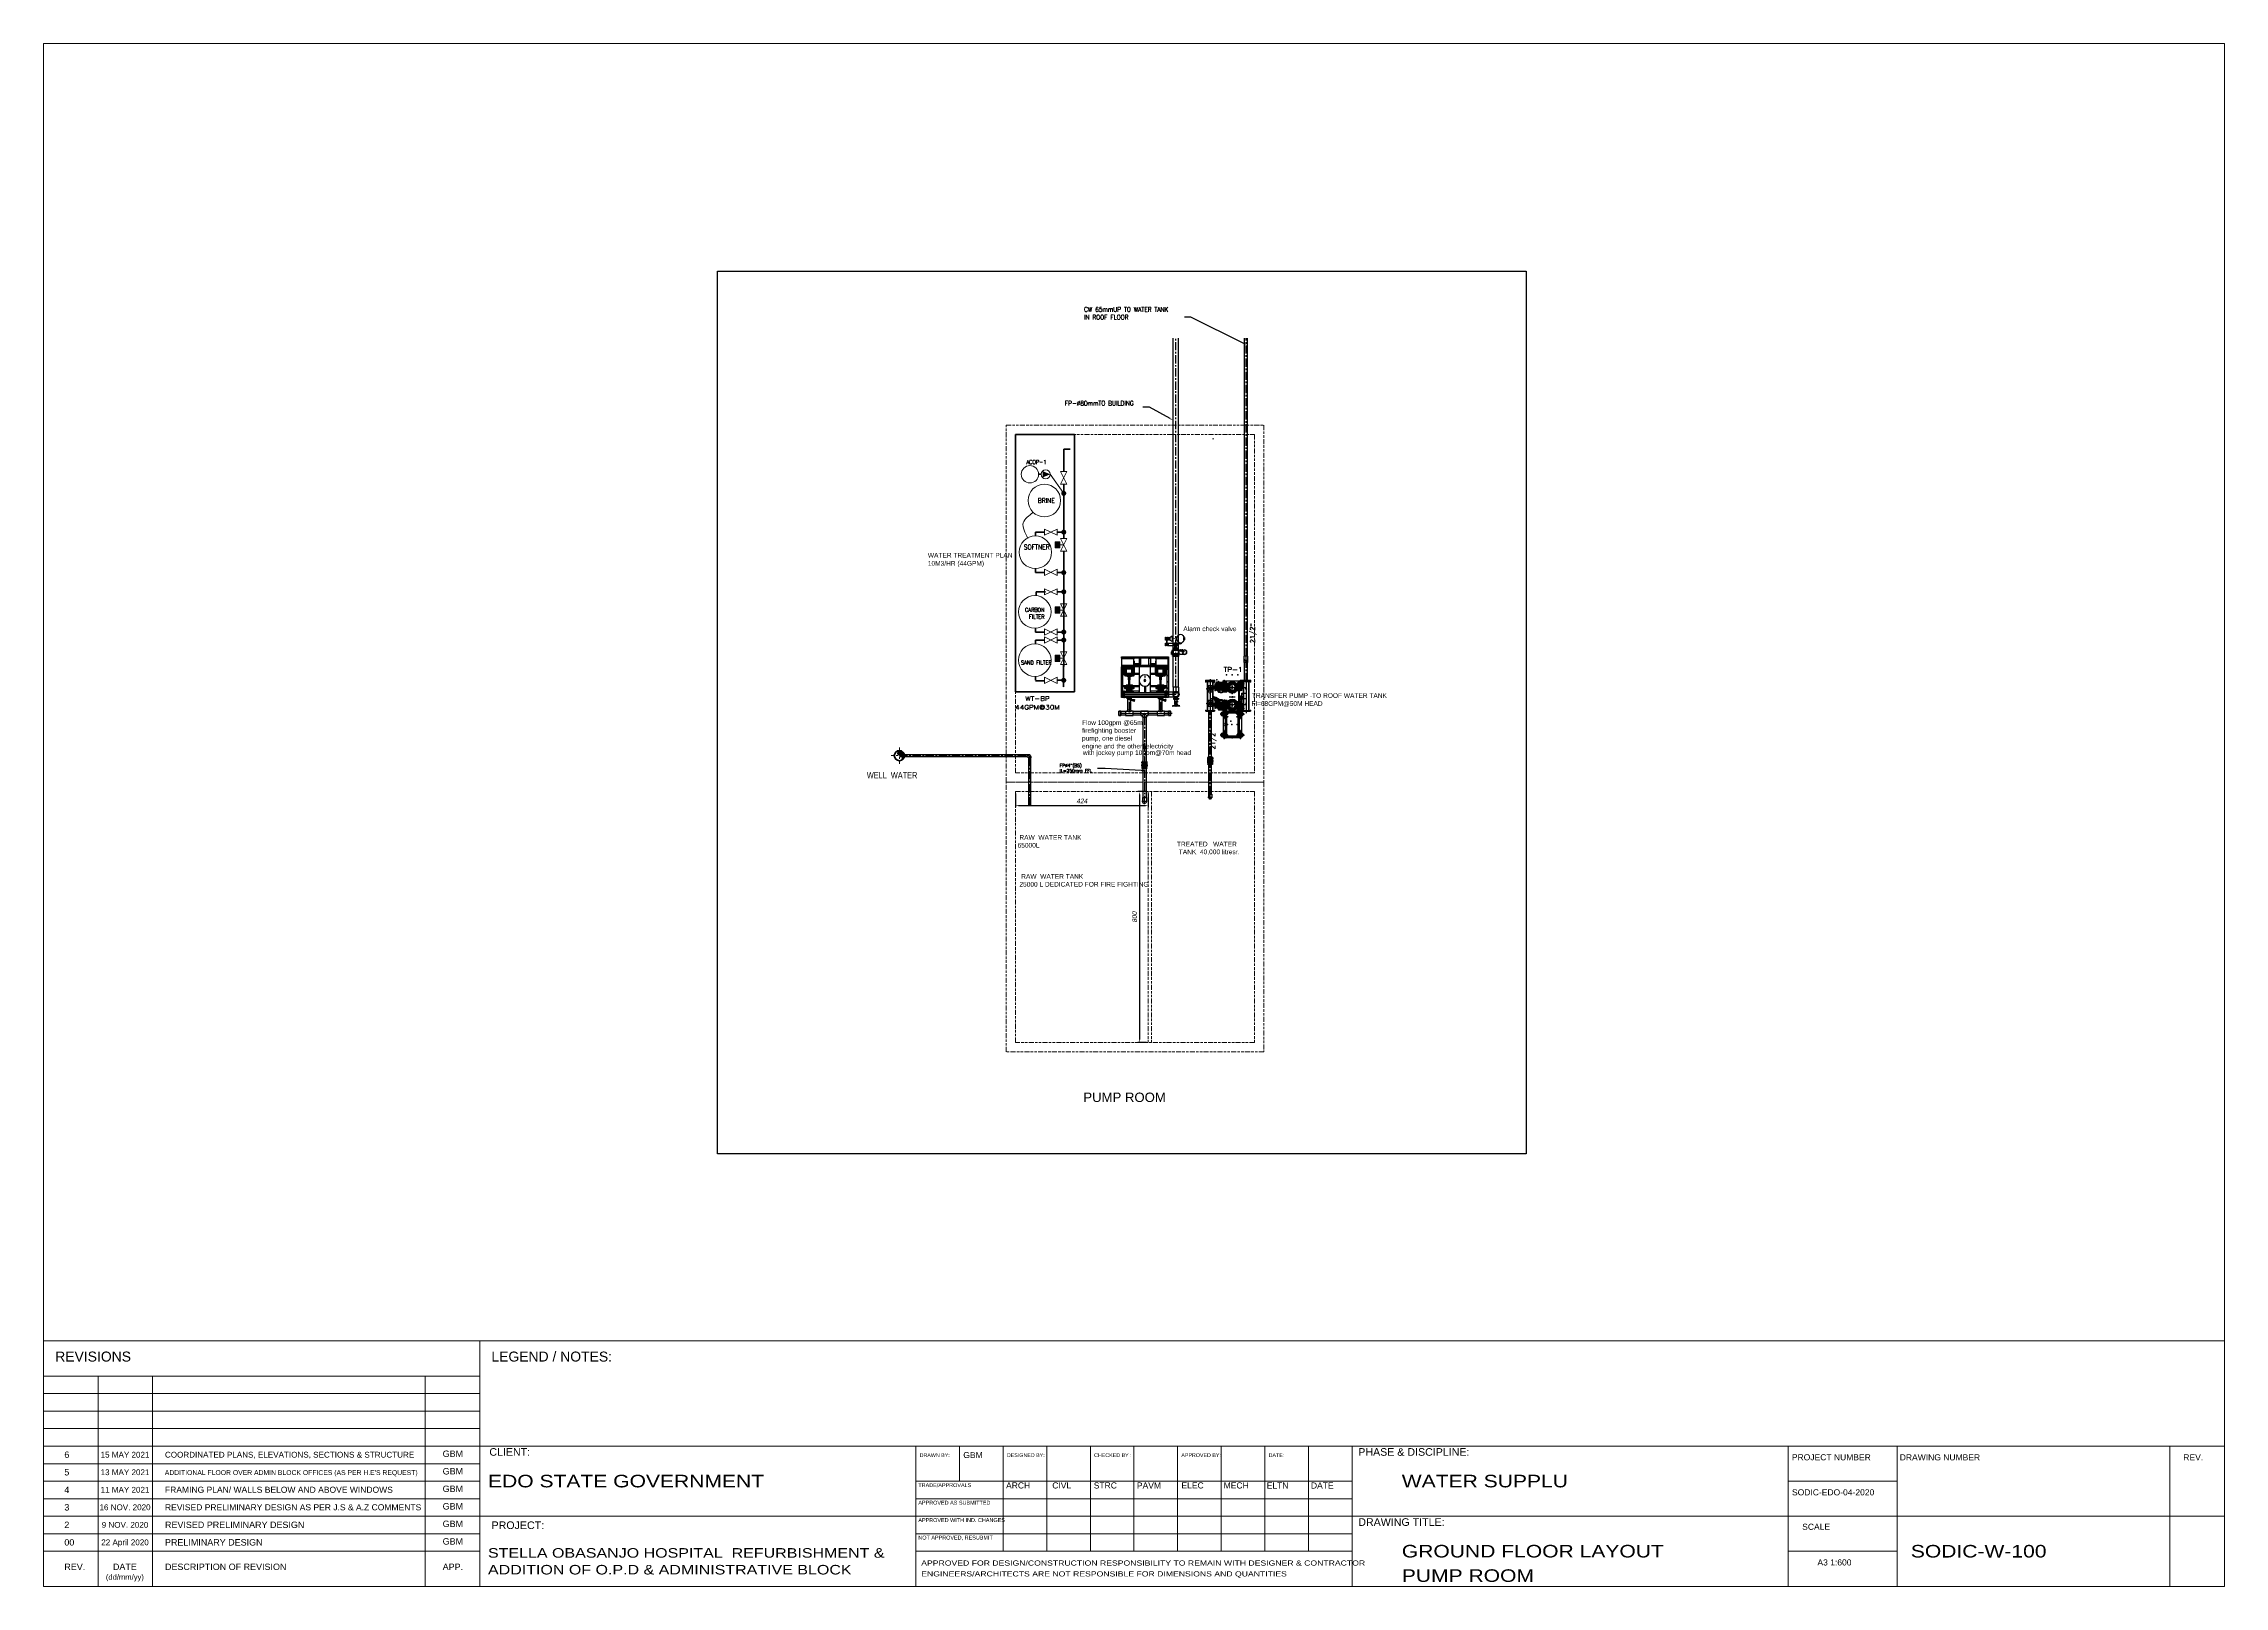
# Model space of a CAD drawing. Extents: x -234346 to 58427, y -132654 to -82394.
# Drawn here: x -234346 to -164759, y -131597 to -82394 of the extents above; entities that cross this region are included whole.
import ezdxf
from ezdxf import colors
from ezdxf.entities.mleader import LeaderData, LeaderLine
from ezdxf.enums import TextEntityAlignment as Align
from ezdxf.math import Vec2, Vec3

# ---------------------------------------------------------------- set-up
doc = ezdxf.new("R2010")
doc.units = 0
doc.header["$LTSCALE"] = 8
for name, pattern in [('AXES', [50.800000000000004, 31.75, -6.35, 6.35, -6.35]), ('CENTER', [50.800000000000004, 31.75, -6.35, 6.35, -6.35]), ('CONTINOUS', [0]), ('Double dash', [55, 20, -5, 10, -5, 10, -5]), ('EAUFROID', [2.2800000000000002, 2, -0.14, 0, -0.14]), ('HIDDEN', [9.524999999999999, 6.35, -3.175]), ('WTA_CWP', [2.9000000000000004, 2.5, -0.2, 0, -0.2])]:
    doc.linetypes.add(name, pattern=pattern)
doc.layers.get('0').update_dxf_attribs({"color": 9, "lineweight": 5})
for name, color, linetype, lineweight in [('0-D-COND-COLD', 4, 'EAUFROID', 40), ('0-D-SYMB', 161, 'Continuous', 20), ('0-D-TEXT', 120, 'Continuous', 18), ('C-PROP-LINE-OTLN', 7, 'Double dash', 9), ('E-POWR-TEXT', 6, 'Continuous', 25), ('F-ANNO-TEXT-PL', 7, 'Continuous', 25), ('Frame', 9, 'Continuous', 9), ('S-STRS-____-OTLN', 8, 'Continuous', 9)]:
    doc.layers.add(name, color=color, linetype=linetype, lineweight=lineweight)
for name, color, linetype in [('DIM-FIRE', 54, 'Continuous'), ('M-PB_CW', 5, 'Continuous'), ('M-PB_FIRE', 1, 'Continuous'), ('M-PB_FIRE-texts', 1, 'Continuous'), ('M-PB_FIRE-thin', 8, 'Continuous'), ('M-PB_PW', 4, 'Continuous'), ('M-SCH-TEXT', 3, 'Continuous'), ('M-W-CW', 1, 'CONTINOUS'), ('M1', 4, 'Continuous'), ('MDTEXT', 3, 'Continuous'), ('MF', 210, 'Continuous'), ('PB-EF-TXT', 3, 'Continuous'), ('PUMP EQUIPMENT BLOCK', 30, 'Continuous'), ('PUMP EQUIPMENT BLOCK-texts', 30, 'Continuous'), ('SN-PSCW', 4, 'Continuous'), ('SN-PSCW-thin', 8, 'Continuous'), ('valve block', 1, 'CONTINOUS')]:
    doc.layers.add(name, color=color, linetype=linetype)
doc.styles.add('ARIAL', font='arial.ttf')
doc.styles.add('ARIAL-08', font='arial.ttf', dxfattribs={"width": 0.8, "oblique": 10.0000042858})
doc.styles.add('DC_Elc_Romans', font='elc_romans.shx', dxfattribs={"width": 0.7})
doc.styles.add('MARI3', font='arial.ttf', dxfattribs={"width": 1.2})
doc.styles.add('PDP', font='ROMANS.SHX', dxfattribs={"width": 0.9})
doc.styles.add('ROMAND', font='romand.shx')
doc.styles.add('ROMANS', font='romans.shx', dxfattribs={"width": 0.85})
doc.styles.add('SIMPLEX', font='SIMPLEX.shx', dxfattribs={"height": 150})
doc.styles.get("Standard").update_dxf_attribs({"font": 'ARIALUNI.TTF'})
doc.styles.add('TTLB-A0-JeddahDP$0$Standard', font='txt_____.ttf')
doc.styles.add('TTLB-A0-JeddahDP$0$swis721', font='swiss.ttf')
doc.styles.add('WTA', font='romans.shx', dxfattribs={"width": 0.85})
doc.linetypes.add('ZIGZAG', pattern='A,0.00254,-5.08,[131,ltypeshp.shx,S=5.08,R=0,X=-5.08,Y=0],-10.16,[131,ltypeshp.shx,S=5.08,R=180,X=5.08,Y=0],-5.08', length=20.32254)
doc.dimstyles.get("Standard").update_dxf_attribs({"dimtxt": 0.18, "dimasz": 0.18, "dimexe": 0.18, "dimexo": 0.0625, "dimgap": 0.09, "dimtad": 0, "dimtih": 1, "dimtoh": 1, "dimdec": 4, "dimzin": 0, "dimdsep": 46, "dimtxsty": 'Standard', "dimcen": 0.09, "dimadec": 0, "dimazin": 0, "dimtfac": 1, "dimtdec": 4, "dimtofl": 0, "dimtmove": 0, "dimatfit": 3, "dimfxl": 1, "dimtolj": 1, "dimtzin": 0, "dimarcsym": 0})

msp = doc.modelspace()

# ---------------------------------------------------------------- texts
at = {"layer": '0-D-SYMB', "insert": (-202346.9555384126, -95738.83494906203), "char_height": 130, "width": 1034.498809177437, "attachment_point": 6, "style": 'WTA'}
msp.add_mtext('ACOP-1 ', dxfattribs=at)
at = {"layer": '0-D-TEXT', "ltscale": 0.18, "char_height": 156, "attachment_point": 6, "style": 'WTA'}
for s, insert in [('BRINE', (-202078.6366531458, -96966.18861259596)), ('SOFTNER', (-202240.8246327844, -98451.60178609268))]:
    msp.add_mtext(s, dxfattribs=dict(at, insert=insert))
at = {"layer": '0-D-TEXT', "ltscale": 0.18, "insert": (-202406.6253266241, -100561.0545232453), "char_height": 130, "width": 1034.498809177437, "attachment_point": 6, "style": 'WTA'}
msp.add_mtext('CARBON FILTER', dxfattribs=at)
at = {"layer": '0-D-TEXT', "ltscale": 0.18, "insert": (-202177.3827686813, -102135.5949162699), "char_height": 130, "width": 1034.498809177437, "attachment_point": 6, "rotation": 359.9999998825139, "style": 'WTA'}
msp.add_mtext('SAND FILTER', dxfattribs=at)
at = {"layer": 'E-POWR-TEXT', "insert": (-208077.2566323187, -105827.9325218059), "char_height": 200, "width": 4301.727590704338, "attachment_point": 7, "style": 'DC_Elc_Romans'}
msp.add_mtext('WELL  WATER', dxfattribs=at)
at = {"layer": 'Frame', "width": 1.2}
for s, height, style, p in [('EDO STATE GOVERNMENT', 400.7867078347904, 'MARI3', (-220164.4793033805, -128439.7943009593, -0.1044568257313041)), ('WATER SUPPLU', 400.7867078347904, 'MARI3', (-191006.063389739, -128439.7943010189, 0.2987579263370221)), ('STELLA OBASANJO HOSPITAL  REFURBISHMENT &', 304.5978979544407, 'MARI3', (-220166.1228678431, -130683.0590305187, -0.1044568503396954)), ('APPROVED FOR DESIGN/CONSTRUCTION RESPONSIBILITY TO REMAIN WITH DESIGNER & CONTRACTOR', 164.6160832401498, 'TTLB-A0-JeddahDP$0$swis721', (-206341.2986817863, -130935.4072700001, -0.1044569282662681)), ('GROUND FLOOR LAYOUT', 400.7867078347904, 'MARI3', (-191006.0635139551, -130675.6845868088, -0.1044568257313041)), ('SODIC-W-100', 400.7867078347904, 'MARI3', (-174764.4185899403, -130677.1518542923, -0.1044568257313041)), ('ADDITION OF O.P.D & ADMINISTRATIVE BLOCK', 304.5978979544407, 'MARI3', (-220166.1228678431, -131218.1561641552, -0.1044568503396954)), ('ENGINEERS/ARCHITECTS ARE NOT RESPONSIBLE FOR DIMENSIONS AND QUANTITIES', 164.6160832401498, 'TTLB-A0-JeddahDP$0$swis721', (-206341.2986817863, -131281.5874816634, -0.1044569282662681)), ('PUMP ROOM', 400.7867078347904, 'MARI3', (-191006.0635139551, -131454.6943543114, -0.1044568257313041))]:
    msp.add_text(s, height=height, dxfattribs=dict(at, style=style)).set_placement(p)
at = {"layer": 'Frame'}
for s, insert, char_height, width, attachment_point, style in [('{\\fArial|b0|i0|c0|p34;REVISIONS}', (-233975.0704725888, -124109.0021274246, -0.1044569282662681), 317.9633720909167, 7631.120930182002, 1, 'TTLB-A0-JeddahDP$0$Standard'), ('{\\fArial|b0|i0|c0|p34;LEGEND / NOTES:}', (-220057.6656266954, -124109.0021274246, -0.1044569282662681), 317.9633720909167, 7631.120930182002, 1, 'TTLB-A0-JeddahDP$0$Standard'), ('{\\fArial|b0|i0|c0|p34;6}', (-233684.2710509505, -127296.2934290327, -0.1044569282662681), 204.624023685266, 2694.806311124294, 1, 'TTLB-A0-JeddahDP$0$Standard'), ('\\pxqc;{\\fArial|b0|i0|c0|p34;15 MAY 2021}', (-232960.4129827823, -127306.5774788715, -0.1044569282662681), 184.1616213167393, 2425.325680011865, 1, 'TTLB-A0-JeddahDP$0$Standard'), ('{\\fArial|b0|i0|c0|p34;COORDINATED PLANS, ELEVATIONS, SECTIONS & STRUCTURE}', (-230474.3030233886, -127306.3365914084, -0.1019004304659426), 184.6731813759525, 8720.486905275618, 1, 'TTLB-A0-JeddahDP$0$Standard'), ('{\\fArial|b0|i0|c0|p34;GBM}', (-221612.4009008314, -127265.5856032528, -0.1044569282662681), 204.624023685266, 2694.806311124296, 1, 'TTLB-A0-JeddahDP$0$Standard'), ('CLIENT:', (-220122.5177743044, -127188.6435096122, -0.1044569282662681), 243.0141788645998, 5832.340292750394, 1, 'TTLB-A0-JeddahDP$0$swis721'), ('PHASE & DISCIPLINE:', (-192394.5125137176, -127189.2254953243, -0.1044569282662681), 243.0141788645998, 5832.340292750394, 1, 'TTLB-A0-JeddahDP$0$swis721'), ('{\\fArial|b0|i0|c0|p34;5}', (-233684.2710509505, -127855.2660005249, 0.2987578238020582), 204.624023685266, 2694.806311124294, 1, 'TTLB-A0-JeddahDP$0$Standard'), ('\\pxqc;{\\fArial|b0|i0|c0|p34;13 MAY 2021}', (-232960.4129827823, -127865.5500503935, 0.2987578238020582), 184.1616213167393, 2425.325680011865, 1, 'TTLB-A0-JeddahDP$0$Standard'), ("{\\fArial|b0|i0|c0|p34;ADDITIONAL FLOOR OVER ADMIN BLOCK OFFICES (AS PER H.E'S REQUEST)}", (-230478.938581666, -127890.922680483, 0.3050507414643979), 155.5142580008021, 8295.02427563625, 1, 'TTLB-A0-JeddahDP$0$Standard'), ('{\\fArial|b0|i0|c0|p34;GBM}', (-221612.4009008314, -127824.5581747748, 0.2987578238020582), 204.624023685266, 2694.806311124296, 1, 'TTLB-A0-JeddahDP$0$Standard'), ('{\\fArial|b0|i0|c0|p34;DRAWN BY:}', (-206391.9910419192, -127412.0484845497, -0.1044569282662681), 121.5070894322998, 1600.193689633145, 4, 'TTLB-A0-JeddahDP$0$Standard'), ('{\\fArial|b0|i0|c0|p34;DESIGNED BY:}', (-203608.9559701886, -127412.9198843993, -0.1044569282662681), 121.5070894322998, 2567.605752126396, 4, 'TTLB-A0-JeddahDP$0$Standard'), ('{\\fArial|b0|i0|c0|p34;CHECKED BY :}', (-200825.7149435189, -127413.9355284132, -0.1044569282662681), 121.5070894322998, 1721.906734113066, 4, 'TTLB-A0-JeddahDP$0$Standard'), ('{\\fArial|b0|i0|c0|p34;APPROVED BY:}', (-198042.4739171471, -127413.9564138807, -0.1044569282662681), 121.5070894322998, 1484.967909720075, 4, 'TTLB-A0-JeddahDP$0$Standard'), ('{\\fArial|b0|i0|c0|p34;DATE:}', (-195256.9348414447, -127412.8991724409, -0.1044569282662681), 121.5070894322998, 1849.489178016974, 4, 'TTLB-A0-JeddahDP$0$Standard'), ('DRAWING NUMBER', (-173834.7593051698, -127483.7230889656, -0.1044569282662681), 194.4113430916798, 2499.575799831191, 5, 'TTLB-A0-JeddahDP$0$swis721'), ('REV.', (-165751.8308246043, -127483.7230889656, -0.1044569282662681), 194.4113430916798, 3082.177992241181, 5, 'TTLB-A0-JeddahDP$0$swis721'), ('{\\fArial|b0|i0|c0|p34;4}', (-233684.2710509505, -128414.2385720171, -0.1044569282662681), 204.624023685266, 2694.806311124294, 1, 'TTLB-A0-JeddahDP$0$Standard'), ('\\pxqc;{\\fArial|b0|i0|c0|p34;11 MAY 2021}', (-232960.4129827823, -128424.5226218857, -0.1044569282662681), 184.1616213167393, 2425.325680011865, 1, 'TTLB-A0-JeddahDP$0$Standard'), ('{\\fArial|b0|i0|c0|p34;FRAMING PLAN/ WALLS BELOW AND ABOVE WINDOWS}', (-230473.4648028519, -128419.1056486227, -0.1031459037532807), 194.3928225010027, 9179.459900290125, 1, 'TTLB-A0-JeddahDP$0$Standard'), ('{\\fArial|b0|i0|c0|p34;GBM}', (-221612.4009008314, -128383.5307462372, -0.1044569282662681), 204.624023685266, 2694.806311124296, 1, 'TTLB-A0-JeddahDP$0$Standard'), ('{\\fArial|b0|i0|c0|p34;3}', (-233684.2710509505, -128973.2111435093, -0.1044569282662681), 204.624023685266, 2694.806311124294, 1, 'TTLB-A0-JeddahDP$0$Standard'), ('\\pxqc;{\\fArial|b0|i0|c0|p34;16 NOV. 2020}', (-232960.4129827823, -128983.4951933481, -0.1044569282662681), 184.1616213167393, 2425.325680011865, 1, 'TTLB-A0-JeddahDP$0$Standard'), ('{\\fArial|b0|i0|c0|p34;REVISED PRELIMINARY DESIGN AS PER J.S & A.Z COMMENTS}', (-230473.4648028519, -128978.0782200851, -0.1031459037532807), 194.3928225010027, 9179.459900290125, 1, 'TTLB-A0-JeddahDP$0$Standard'), ('{\\fArial|b0|i0|c0|p34;GBM}', (-221612.4009008314, -128942.5033177592, -0.1044569282662681), 204.624023685266, 2694.806311124296, 1, 'TTLB-A0-JeddahDP$0$Standard'), ('DRAWING TITLE:', (-192394.5127115455, -129425.1157810845, -0.1044569282662681), 243.0141788645998, 5832.340292750394, 1, 'TTLB-A0-JeddahDP$0$swis721'), ('{\\fArial|b0|i0|c0|p34;00}', (-233684.2710509505, -130091.1562864639, -0.1044569282662681), 204.624023685266, 2694.806311124294, 1, 'TTLB-A0-JeddahDP$0$Standard'), ('{\\fArial|b0|i0|c0|p34;2}', (-233684.2710509505, -129532.1837149717, -0.1044569282662681), 204.624023685266, 2694.806311124294, 1, 'TTLB-A0-JeddahDP$0$Standard'), ('\\pxqc;{\\fArial|b0|i0|c0|p34;22 April 2020}', (-232960.4129827823, -130101.4403363325, -0.1044569282662681), 184.1616213167393, 2425.325680011865, 1, 'TTLB-A0-JeddahDP$0$Standard'), ('\\pxqc;{\\fArial|b0|i0|c0|p34;9 NOV. 2020}', (-232960.4129827823, -129542.4677648403, -0.1044569282662681), 184.1616213167393, 2425.325680011865, 1, 'TTLB-A0-JeddahDP$0$Standard'), ('{\\fArial|b0|i0|c0|p34;REVISED PRELIMINARY DESIGN}', (-230473.0472295489, -129532.1837149419, -0.1044569282662681), 204.624023685266, 8492.980855715256, 1, 'TTLB-A0-JeddahDP$0$Standard'), ('{\\fArial|b0|i0|c0|p34;PRELIMINARY DESIGN}', (-230473.0472295489, -130091.1562864341, -0.1044569282662681), 204.624023685266, 8492.980855715256, 1, 'TTLB-A0-JeddahDP$0$Standard'), ('{\\fArial|b0|i0|c0|p34;GBM}', (-221612.4009008314, -129501.4758891918, -0.1044569282662681), 204.624023685266, 2694.806311124296, 1, 'TTLB-A0-JeddahDP$0$Standard'), ('{\\fArial|b0|i0|c0|p34;GBM}', (-221612.4009008314, -130060.448460684, -0.1044569282662681), 204.624023685266, 2694.806311124296, 1, 'TTLB-A0-JeddahDP$0$Standard'), ('PROJECT:', (-220052.2024533357, -129525.2965859629, -0.1044569282662681), 243.0141788645998, 5832.340292750394, 1, 'TTLB-A0-JeddahDP$0$swis721'), ('{\\fArial|b0|i0|c0|p34;REV.}', (-233684.2710509505, -130871.9038650848, -0.1044569282662681), 204.624023685266, 2694.806311124294, 1, 'TTLB-A0-JeddahDP$0$Standard'), ('\\pxqc;{\\fArial|b0|i0|c0|p34;DATE\\P\\H0.85x;(dd/mm/yy)}', (-233099.9515475836, -130871.9038650848, -0.1044569282662681), 204.624023685266, 2694.806311124294, 1, 'TTLB-A0-JeddahDP$0$Standard'), ('{\\fArial|b0|i0|c0|p34;DESCRIPTION OF REVISION}', (-230473.0472295489, -130871.9038650252, -0.1044569282662681), 204.624023685266, 4163.211380309989, 1, 'TTLB-A0-JeddahDP$0$Standard'), ('{\\fArial|b0|i0|c0|p34;APP.}', (-221612.4007930662, -130871.9038650252, -0.1044569282662681), 204.624023685266, 2694.806311124296, 1, 'TTLB-A0-JeddahDP$0$Standard')]:
    msp.add_mtext(s, dxfattribs=dict(at, insert=insert, char_height=char_height, width=width, attachment_point=attachment_point, style=style))
at = {"layer": 'Frame', "style": 'TTLB-A0-JeddahDP$0$swis721'}
for s, insert, char_height, attachment_point in [('GBM', (-204691.0634758379, -127509.0773946203, -0.1044569282662681), 194.4113430916798, 8), (' PROJECT NUMBER', (-177338.0432757046, -127579.9016955055, -0.1044569282662681), 194.4113430916798, 8), ('TRADE/APPROVALS', (-206433.9006164577, -128433.7236254372, -0.1044569282662681), 124.423259578675, 7), ('ARCH', (-203249.827276906, -128478.3419983544, -0.1044569282662681), 194.4113430916798, 8), ('CIVL', (-201858.2067629602, -128478.3419943012, -0.1044569282662681), 194.4113430916798, 8), ('STRC', (-200466.5862493124, -128478.3419794299, -0.1044569282662681), 194.4113430916798, 8), ('PAVM', (-199074.9657362904, -128478.3419940032, -0.1044569282662681), 194.4113430916798, 8), ('ELEC', (-197683.3452229705, -128478.3419563331, -0.1044569282662681), 194.4113430916798, 8), ('MECH', (-196291.7247099485, -128478.3420269646, -0.1044569282662681), 194.4113430916798, 8), ('ELTN', (-194969.8983598258, -128478.3419329085, -0.1044569282662681), 194.4113430916798, 8), ('DATE', (-193543.2538738158, -128478.3419629492, -0.1044569282662681), 194.4113430916798, 8), ('SODIC-EDO-04-2020', (-177242.8808047678, -128697.8468385197, -0.1044569282662681), 194.4113430916798, 8), ('APPROVED AS SUBMITTED', (-206433.9006632175, -128992.6961969592, -0.1044569282662681), 124.423259578675, 7), ('APPROVED WITH IND. CHANGES', (-206433.9005522933, -129546.6157831706, -0.1044569282662681), 124.423259578675, 7), ('NOT APPROVED, RESUBMIT', (-206433.9004995134, -130127.7614956059, -0.1044569282662681), 124.423259578675, 7), ('SCALE', (-177785.1912669744, -129796.9856160142, -0.1044569282662681), 194.4113430916798, 8), ('A3 1:600', (-177200.571305057, -130933.7371242501, -0.1044569282662681), 194.4113430916798, 8)]:
    msp.add_mtext(s, dxfattribs=dict(at, insert=insert, char_height=char_height, attachment_point=attachment_point))
at = {"layer": 'M-PB_FIRE-texts', "lineweight": 15, "style": 'ARIAL'}
for s, height, p in [('WATER TREATMENT PLAN', 150, (-206129.8635793235, -98784.81930728332)), ('10M3/HR (44GPM)', 150, (-206129.8635793235, -99044.81930728332)), ('Alarm check valve', 150, (-197979.1140295834, -101132.2349455111)), ('PUMP ROOM', 300.0000000000001, (-201167.5857740846, -116149.3277443804))]:
    msp.add_text(s, height=height, dxfattribs=at).set_placement(p)
at = {"layer": 'M-PB_FIRE-texts', "lineweight": 15, "char_height": 150, "width": 4301.727590704338, "attachment_point": 1, "style": 'ARIAL'}
for s, insert in [('Flow 100gpm @65m\\Pfirefighting booster\\Ppump, one diesel\\Pengine and the other  electricity', (-201209.6987380967, -103973.8879959824)), ('with jockey pump 10gpm@70m head', (-201183.4362481271, -104931.5517680262)), (' RAW  WATER TANK\\P65000L', (-203266.8604026363, -107636.9814242532)), ('TREATED   WATER\\P TANK  40,000 litresr.', (-198180.9247506191, -107846.3715723015)), (' RAW  WATER TANK\\P25000 L DEDICATED FOR FIRE FIGHTING', (-203208.551499023, -108879.7216185117))]:
    msp.add_mtext(s, dxfattribs=dict(at, insert=insert))
at = {"layer": 'M-SCH-TEXT', "color": 7, "style": 'ROMANS', "width": 1.2}
for s, p in [('TP-1', (-196391.0167876985, -102354.8502415873)), ('44GPM@30M', (-202632.0167876985, -103560.8502415873)), ('WT-BP', (-202632.0167876985, -103283.8502415873))]:
    msp.add_text(s, height=140, dxfattribs=at).set_placement(p, align=Align.MIDDLE_CENTER)
at = {"layer": 'MDTEXT', "char_height": 150, "attachment_point": 4, "rotation": 90.00000000000004, "style": 'SIMPLEX'}
for insert in [(-195746.5594650712, -101514.274104581), (-197016.5594650712, -104904.274104581)]:
    msp.add_mtext('\\A1;21/2"', dxfattribs=dict(at, insert=insert))
at = {"layer": 'PUMP EQUIPMENT BLOCK-texts', "lineweight": 15, "style": 'ARIAL'}
for s, p in [('TRANSFER PUMP -TO ROOF WATER TANK', (-195789.2169217374, -103262.7354054906)), ('Fl=68GPM@50M HEAD', (-195801.4952300694, -103515.2933863856))]:
    msp.add_text(s, height=150, dxfattribs=at).set_placement(p)

# ---------------------------------------------------------------- blocks, each defined once
blk = doc.blocks.new('FIRE PUMP BLOCK')
at = {"ltscale": 1.032}
for p, q in [((359.159806748685, -733.9999999999418), (159.9932705248939, -733.9999999999418)), ((359.159806748685, -765.9999999999418), (159.9932705248939, -765.9999999999418))]:
    blk.add_line(p, q, dxfattribs=at)
at = {"ltscale": 0.1}
for p, q in [((244.0838582633442, -749.9999999999418), (159.9932705248939, -749.9999999999418)), ((264.2722835661989, -749.9999999999418), (254.1780709147133, -749.9999999999418)), ((358.4570839560183, -749.9999999999418), (274.3664962175681, -749.9999999999418))]:
    blk.add_line(p, q, dxfattribs=at)
for points in [[(947.00538358005, 1.164153218269348e-10), (0, 0), (-5.820766091346741e-11, -49.96635262446944), (88.66083445487311, -49.96635262446944)], [(1256.897711978352, -49.96635262446944), (1259.925975773891, -49.96635262435302), (1259.925975773833, 1.164153218269348e-10), (1014.973082099576, 1.164153218269348e-10), (976.9515477792593, 1.164153218269348e-10), (947.00538358005, 1.164153218269348e-10), (944.9865410497296, -2.018842530320399), (944.9865410497296, -47.94751009414904), (947.0053835799918, -49.96635262446944), (976.9515477792011, -49.96635262446944), (976.9515477793175, -1449.865410497878), (1014.973082099517, -1449.865410497994), (1014.973082099517, -49.96635262446944), (976.9515477792011, -49.96635262446944), (1014.973082099517, -49.96635262446944), (1014.973082099576, 1.164153218269348e-10)], [(976.9515477792593, 1.164153218269348e-10), (976.9515477793175, -2.523553162813187), (976.9515477792011, -3.532974427915178), (977.1197846567957, -3.532974427915178), (977.1197846567375, -3.869448182987981), (977.2880215342739, -3.869448182987981), (977.2880215342739, -4.205921938060783), (977.4562584118103, -4.374158815480769), (977.4562584118103, -4.542395693133585), (977.6244952893467, -4.542395693133585), (977.6244952893467, -4.710632570553571), (977.7927321668249, -4.710632570669986), (977.7927321668249, -4.878869448206387), (977.960969044303, -4.878869448206387), (977.960969044303, -5.047106325626373), (978.1292059218977, -5.047106325626373), (978.1292059218977, -5.215343203162774), (978.2974427994341, -5.215343203162774), (978.2974427993759, -5.383580080699176), (978.465679676854, -5.383580080699176), (978.6339165544487, -5.551816958119161), (978.9703903095215, -5.551816958235577), (978.9703903095797, -5.720053835655563), (979.3068640644778, -5.720053835771978), (979.3068640644778, -5.888290713308379), (979.9798115746235, -5.888290713308379)], [(1259.925975773891, -49.96635262435302), (1297.947510094207, -49.96635262446944), (1299.966352624469, -47.94751009414904), (1299.966352624411, -2.018842530203983), (1297.947510094207, 1.164153218269348e-10), (1259.925975773833, 1.164153218269348e-10)], [(1299.966352624411, -2.018842530203983), (1299.966352624469, 1.164153218269348e-10), (1297.947510094207, 1.164153218269348e-10)], [(-116.9246298790094, -88.6608344548149), (-117.0928667564876, -88.4925975772785), (-117.0928667564876, -88.3243606997421), (-116.924629878893, -88.1561238222057), (-116.924629878893, -87.14670255710371), (-116.7563930014148, -87.14670255722012), (-116.7563930012984, -86.6419919244945), (-116.5881561238784, -86.64199192461092), (-116.5881561238202, -86.30551816953812), (-116.4199192464002, -86.13728129200172), (-116.4199192464002, -85.96904441446532), (-116.2516823688056, -85.80080753692891), (-116.2516823688056, -85.63257065939251), (-116.0834454912692, -85.63257065939251), (-116.0834454912692, -85.46433378185611), (-115.915208613791, -85.29609690431971), (-115.915208613791, -85.12786002689973), (-115.7469717362546, -85.12786002689973), (-115.7469717362546, -84.95962314936332), (-115.5787348587182, -84.95962314936332), (-115.5787348587182, -84.79138627182692), (-115.4104979811818, -84.79138627182692), (-115.4104979811818, -84.62314939440694), (-115.2422611037036, -84.6231493941741), (-115.2422611036454, -84.45491251675412), (-115.0740242261672, -84.45491251675412), (-114.9057873485726, -84.28667563921772), (-114.7375504710944, -84.28667563921772), (-114.7375504710944, -84.11843876179773), (-114.569313593558, -84.11843876168132), (-114.4010767160798, -83.95020188426133), (-114.2328398385434, -83.95020188414492), (-114.2328398385434, -83.78196500660852), (-113.8963660835288, -83.78196500672493), (-113.7281292059924, -83.61372812907211), (-113.559892328456, -83.61372812918853)], [(-113.3916554508614, -83.78196500660852), (-112.0457604307448, -83.27725437411573)], [(-97.74562584119849, -80.24899057869334), (-97.07267833105288, -80.08075370115694), (-96.39973082096549, -80.08075370104052), (-96.39973082096549, -80.24899057857692), (-96.2314939434873, -80.24899057869334), (-96.2314939434873, -80.41722745611332), (-96.06325706595089, -80.41722745622974), (-96.06325706595089, -80.92193808883894), (-95.8950201884727, -81.09017496637534)], [(-93.53970390319591, -189.4347240914358), (-93.53970390319591, -189.6029609689722), (-93.5397039030795, -198.0148048450937), (-93.5397039031377, -198.351278600283), (-93.3714670256013, -198.519515477703)], [(-92.3620457604411, -203.3983849259093), (-92.36204576049931, -203.0619111708365), (-92.53028263803571, -202.8936742934166), (-92.53028263803571, -202.7254374158802), (-92.69851951557212, -202.5572005383437), (-92.69851951551391, -202.2207267832709), (-92.8667563929921, -202.0524899057345), (-92.86675639305031, -201.7160161506617), (-93.0349932705285, -201.5477792731253), (-93.0349932705285, -201.0430686405161), (-93.20323014812311, -200.8748317630962), (-93.20323014812311, -200.2018842529505), (-93.37146702565951, -200.0336473755306), (-93.37146702565951, -199.6971736204578)], [(-89.16554508754052, -207.7725437415065), (-89.33378196507692, -207.7725437415065), (-89.33378196501872, -207.6043068639701), (-89.50201884249691, -207.4360699864337), (-89.67025572009152, -207.4360699865501), (-89.67025572009152, -207.2678331088973), (-89.83849259756971, -207.0995962313609), (-90.00672947522253, -206.9313593539409), (-90.34320323023712, -206.5948855987517), (-90.34320323023712, -206.4266487213317), (-90.51144010777352, -206.4266487213317), (-90.67967698525172, -206.2584118437953), (-90.67967698530992, -206.0901749662589), (-90.84791386272991, -205.9219380887225), (-90.84791386272991, -205.7537012111861), (-91.01615074032452, -205.7537012113025), (-91.01615074026631, -205.5854643336497), (-91.35262449533911, -205.2489905786933), (-91.35262449533911, -205.0807537010405), (-91.52086137287552, -205.0807537011569), (-91.52086137287552, -204.9125168236205), (-91.68909825035371, -204.7442799460841), (-91.68909825035371, -204.5760430685477)], [(-80.24899057875155, -87.31493943464011), (-80.41722745628795, -87.31493943475652), (-80.41722745634615, -87.48317631217651), (-80.58546433382435, -87.48317631217651), (-80.58546433382435, -87.6514131895965), (-80.75370121136075, -87.65141318971291), (-80.75370121136075, -87.81965006736573), (-80.92193808889715, -87.81965006724931), (-80.92193808883894, -87.98788694478571), (-81.09017496637534, -87.98788694478571), (-81.09017496643355, -88.15612382232212), (-81.25841184391174, -88.3243606997421), (-81.25841184391174, -88.4925975772785), (-81.42664872150635, -88.49259757739492), (-81.42664872144815, -88.66083445493132), (-81.59488559892634, -88.6608344548149), (-81.59488559898455, -88.8290713323513), (-81.93135935399914, -89.1655450874241), (-81.93135935405735, -89.33378196496051), (-82.09959623159375, -89.50201884249691), (-82.09959623159375, -89.67025572003331), (-82.26783310907194, -89.83849259756971), (-82.26783310907194, -90.00672947510611), (-82.43606998655014, -90.0067294749897), (-82.43606998666655, -90.3432032300625), (-82.60430686408654, -90.5114401075989), (-82.60430686408654, -90.6796769851353), (-82.77254374168115, -90.8479138626717), (-82.77254374162294, -91.1843876177445), (-82.94078061915934, -91.1843876177445), (-82.94078061915934, -91.8573351277737), (-82.94078061910113, -143.8425302825635)], [(-81.76312247646274, -196.1641991924262), (-80.92193808883894, -195.659488559817), (-79.91251682373695, -195.4912516822806), (-79.07133243605494, -195.659488559817), (-78.23014804843115, -196.1641991924262)], [(-79.07133243617136, -200.370121130487), (-79.91251682373695, -200.5383580080234), (-80.92193808883894, -200.370121130487)], [(-75.53835800813977, -84.95962314936332), (-75.70659488561796, -84.95962314924691), (-75.70659488555975, -85.12786002678331), (-76.37954239570536, -85.12786002689973), (-76.37954239570536, -85.29609690431971), (-76.88425302825635, -85.29609690431971), (-77.05248990579275, -85.46433378197253), (-77.38896366092376, -85.46433378185611), (-77.55720053840196, -85.63257065939251), (-77.72543741588015, -85.63257065939251), (-77.89367429347476, -85.80080753692891), (-78.23014804848935, -85.80080753692891), (-78.23014804848935, -85.96904441446532), (-78.56662180356216, -85.96904441446532), (-78.56662180356216, -86.13728129200172), (-78.73485868109856, -86.13728129200172), (-78.90309555863496, -86.30551816953812), (-79.07133243611315, -86.30551816953812), (-79.07133243611315, -86.47375504707452), (-79.23956931359135, -86.4737550469581)], [(-73.35127860034117, -84.95962314936332), (-73.51951547787758, -84.95962314936332), (-73.51951547787758, -84.79138627182692), (-74.36069986544317, -84.79138627182692), (-74.36069986544317, -84.95962314936332), (-74.52893674303778, -84.95962314936332)], [(-66.9582772544818, -87.98788694478571), (-66.9582772544818, -87.81965006724931), (-67.12651413190179, -87.81965006724931), (-67.12651413190179, -87.65141318971291), (-67.2947510095546, -87.65141318971291), (-67.2947510095546, -87.48317631217651), (-67.4629878870328, -87.48317631217651), (-67.46298788697459, -87.31493943475652), (-67.63122476451099, -87.31493943464011), (-67.63122476451099, -87.14670255710371), (-67.79946164204739, -87.14670255722012), (-67.96769851958379, -86.97846567956731), (-68.13593539706198, -86.97846567956731), (-68.13593539706198, -86.8102288020309), (-68.30417227459839, -86.81022880214732), (-68.30417227459839, -86.64199192461092), (-68.47240915213479, -86.64199192461092), (-68.6406460297294, -86.47375504707452), (-68.80888290720759, -86.30551816953812), (-68.97711978468578, -86.30551816953812), (-69.14535666222218, -86.13728129200172), (-69.31359353975859, -86.13728129200172), (-69.48183041723678, -85.96904441446532), (-69.65006729477318, -85.96904441446532), (-69.65006729477318, -85.80080753692891), (-69.98654104990419, -85.80080753692891), (-70.15477792738238, -85.63257065939251), (-70.32301480486058, -85.63257065939251), (-70.49125168239698, -85.46433378197253), (-70.82772543752799, -85.46433378197253), (-70.82772543746978, -85.29609690443613), (-71.33243607007898, -85.29609690431971), (-71.50067294755718, -85.12786002678331), (-72.17362045764457, -85.12786002689973), (-72.17362045770278, -84.95962314936332), (-72.34185733518098, -84.95962314936332)], [(-69.98654104984598, -172.6110363391927), (-70.49125168239698, -172.1063257065834), (-70.65948855987517, -171.7698519515106), (-70.82772543741157, -171.4333781964378)], [(-66.621803499409, -176.4804845221806), (-66.9582772544818, -176.3122476446442), (-67.12651413190179, -175.9757738895714), (-67.46298788697459, -175.8075370121514), (-67.6312247645692, -175.4710632570786), (-67.96769851958379, -175.1345895020058), (-68.13593539712019, -174.9663526244694), (-68.47240915213479, -174.6298788693966), (-68.64064602967119, -174.2934051143238), (-68.97711978474399, -174.1251682367874)], [(-67.63122476445278, -231.1574697172036), (-67.46298788697459, -231.6621803498128), (-67.2947510094964, -231.9986541048856), (-67.12651413190179, -232.5033647374948), (-67.12651413190179, -232.8398384925677)], [(-66.95827725442359, -175.1345895020058), (-66.95827725442359, -174.9663526244694), (-66.95827725442359, -124.9999999998836), (-67.12651413190179, -124.327052489738), (-66.95827725442359, -123.6541049797088)], [(-66.9582772544818, -176.3122476446442), (-66.95827725436538, -176.1440107671078)], [(-66.62180349935079, -117.597577388864), (-66.4535666218726, -116.9246298788348), (-66.45356662181439, -116.4199192462256)], [(-66.45356662181439, -236.2045760430628), (-66.2853297443944, -236.7092866755556), (-66.28532974427799, -237.0457604306284)], [(-65.9488559893216, -241.9246298788348), (-51.98519515473163, -241.9246298788348), (-51.98519515484804, -223.0820995961549), (-46.93808882910525, -223.0820995961549), (-46.93808882916346, -195.6594885599334)], [(-65.9488559892634, -240.57873485866), (-65.9488559893216, -241.9246298788348), (-65.9488559893216, -244.2799461641116)], [(-65.9488559892634, -266.8236877522431), (-65.9488559892634, -266.9919246296631), (-49.96635262446944, -266.9919246297795)], [(-64.9394347241614, -109.8586810227716), (-64.6029609691468, -109.1857335127424), (-64.6029609691468, -108.6810228802497)], [(-64.43472409149399, -92.3620457603829), (-64.6029609690886, -92.1938088828465), (-64.6029609690886, -91.8573351277737), (-64.77119784668321, -91.68909825035371)], [(-64.43472409149399, -108.8492597576696), (-64.4347240915522, -108.5127860027133), (-64.266487214074, -108.1763122476405), (-64.2664872140158, -107.8398384925677), (-64.0982503365376, -107.6716016150312), (-64.0982503365376, -107.3351278599584), (-63.9300134590012, -106.9986541048856), (-63.9300134590012, -106.6621803498128), (-63.7617765814648, -106.3257065948565), (-63.76177658140659, -105.8209959622473), (-63.5935397039284, -105.4845222071745), (-63.59353970398661, -104.8115746971453), (-63.42530282645021, -104.6433378194924), (-63.425302826392, -104.3068640645361)], [(-63.42530282645021, -96.2314939434873), (-63.5935397039284, -96.06325706583448), (-63.5935397039284, -95.72678331076168)], [(-63.0888290713192, -100.9421265140409), (-63.0888290713774, -99.59623149386607)], [(-61.40646029612981, -180.518169582705), (-61.7429340511444, -180.3499327051686), (-62.07940780633362, -180.1816958276322), (-62.41588156117359, -180.0134589500958), (-62.7523553163046, -179.8452220725594), (-62.92059219389921, -179.508748317603)], [(-58.88290713325841, -266.9919246297795), (-59.21938088833122, -266.9919246298959), (-59.21938088833122, -267.1601615073159), (-59.55585464340402, -267.1601615074323), (-59.55585464334581, -267.3283983849688), (-59.72409152094042, -267.3283983848523), (-59.72409152088221, -267.4966352623887), (-59.89232839847682, -267.4966352623887), (-60.06056527601322, -267.6648721399251), (-60.22880215349142, -267.8331090174615), (-60.39703903102782, -268.0013458949979), (-60.5652759084478, -268.0013458948815), (-60.5652759084478, -268.1695827724179), (-60.73351278604241, -268.1695827724179), (-60.73351278604241, -268.3378196499543), (-60.9017496635206, -268.5060565274907), (-61.06998654111521, -268.6742934050271), (-61.06998654105701, -268.8425302825635), (-61.23822341859341, -268.8425302825635), (-61.23822341865161, -269.0107671600999), (-61.40646029618802, -269.1790040376363), (-61.40646029612981, -269.3472409151727), (-61.57469717366621, -269.5154777925927), (-61.574697173608, -269.6837146701291), (-61.74293405120261, -269.8519515477819), (-61.7429340511444, -270.1884253028547), (-61.91117092879722, -270.1884253028547), (-61.91117092873901, -270.6931359353475), (-62.0794078062172, -270.6931359353475), (-62.0794078062172, -271.5343203229131), (-62.24764468381181, -271.5343203229131), (-62.2476446836954, -272.8802153432043), (-62.0794078062172, -273.0484522207407), (-62.0794078062172, -273.8896366083063), (-61.91117092873901, -273.8896366083063), (-61.91117092873901, -274.3943472407991), (-61.7429340511444, -274.3943472407991), (-61.7429340511444, -274.7308209958719), (-61.57469717366621, -274.8990578734083), (-61.57469717366621, -275.0672947509447), (-61.40646029618802, -275.2355316284811), (-61.40646029618802, -275.4037685060175), (-61.23822341865161, -275.4037685060175), (-61.23822341870982, -275.7402422610903), (-61.06998654111521, -275.7402422609739), (-61.06998654105701, -275.9084791386267), (-60.90174966357881, -275.9084791386267), (-60.9017496635206, -276.0767160161631), (-60.73351278615883, -276.2449528936995), (-60.5652759084478, -276.4131897711195), (-60.39703903102782, -276.5814266486559), (-60.39703903102782, -276.7496635261923), (-60.22880215343321, -276.7496635260759), (-60.22880215343321, -276.9179004036123), (-60.06056527595501, -276.9179004036123), (-59.89232839841861, -277.0861372812651), (-59.72409152088221, -277.2543741586851), (-59.55585464340402, -277.2543741586851), (-59.55585464334581, -277.4226110363379), (-59.38761776586762, -277.4226110363379), (-59.21938088833122, -277.5908479137579), (-59.05114401079481, -277.5908479137579), (-58.88290713325841, -277.7590847912943), (-58.71467025578022, -277.7590847912943), (-58.54643337818561, -277.9273216688307), (-58.20995962322922, -277.9273216688307), (-58.20995962322922, -278.0955585463671), (-57.70524899067823, -278.0955585463671), (-57.70524899062002, -278.2637954239035), (-56.86406460299622, -278.2637954239035), (-56.86406460299622, -278.4320323014399), (-56.02288021543063, -278.4320323014399)], [(-42.05921938095707, -210.8008075369289), (-42.05921938095707, -209.7913862718269), (-42.05921938089887, -193.1359353970038), (-56.02288021537242, -193.1359353970038), (-61.91117092873901, -193.1359353970038), (-61.91117092873901, -195.659488559817), (-56.02288021543063, -195.659488559817), (-44.41453566623386, -195.659488559817), (-44.41453566629207, -209.7913862718269), (-44.41453566623386, -210.8008075369289)], [(-56.86406460299622, -182.8734858680982), (-57.20053835801082, -182.7052489904454), (-57.53701211308362, -182.537012112909), (-58.20995962317102, -182.2005383579526), (-58.54643337824382, -182.200538358069), (-59.21938088827301, -181.8640646028798), (-59.89232839841861, -181.5275908479234)], [(-56.02288021543063, -278.2637954239035), (-44.41453566623386, -278.2637954239035)], [(-50.97577388968784, -184.5558546433458), (-50.13458950206405, -184.5558546432294), (-51.48048452229705, -183.378196500591), (-51.64872139977524, -183.378196500591), (-51.98519515478984, -183.7146702556638), (-52.15343203238444, -183.7146702556638), (-52.32166890986264, -183.8829071332002), (-52.65814266493544, -184.0511440107366), (-52.82637954241363, -184.0511440106202), (-52.99461641995003, -184.219380888273)], [(-47.10632570664166, -189.4347240914358), (-47.10632570664166, -188.5935397038702), (-47.27456258411985, -188.4253028263338), (-47.27456258417806, -187.9205921937246), (-47.44279946171446, -187.7523553161882), (-47.44279946171446, -187.4158815612318), (-47.61103633925086, -187.4158815612318), (-47.61103633919265, -187.0794078060426), (-47.77927321678726, -187.079407806159), (-47.77927321672905, -186.7429340510862), (-47.94751009420725, -186.7429340510862), (-47.94751009426545, -186.5746971735498), (-48.11574697174365, -186.4064602960134), (-48.11574697174365, -186.238223418477), (-48.28398384928005, -186.238223418477), (-48.28398384933826, -186.0699865409406), (-48.45222072681645, -186.0699865409406), (-48.45222072681645, -185.9017496634042), (-48.62045760429464, -185.9017496634042), (-48.62045760429464, -185.7335127858678), (-48.78869448188925, -185.7335127859842), (-48.78869448188925, -185.5652759084478), (-48.95693135936745, -185.5652759083314), (-48.95693135930924, -185.3970390309114), (-49.12516823696205, -185.3970390309114), (-49.29340511444025, -185.228802153375), (-49.46164199191844, -185.2288021532586), (-49.46164199191844, -185.0605652758386), (-49.79811574699124, -185.0605652758386), (-49.79811574699124, -184.8923283983022), (-50.13458950206405, -184.8923283983022), (-50.13458950206405, -184.7240915208822), (-50.47106325713685, -184.7240915208822), (-50.63930013461504, -184.5558546432294), (-51.14401076716604, -184.5558546433458), (-51.64872139971703, -184.387617765693), (-51.98519515478984, -184.387617765693), (-52.32166890980443, -184.219380888273)], [(-46.93808882904705, -233.1763122476405), (-46.93808882910525, -233.0080753699876), (-51.98519515484804, -233.0080753701041)], [(-49.79811574699124, -185.0605652758386), (-50.13458950206405, -184.5558546432294)], [(-46.93808882916346, -263.6271870794008), (-46.93808882910525, -275.0672947509447), (-49.96635262452764, -275.0672947509447), (-49.96635262458585, -263.6271870792843), (-46.93808882916346, -263.6271870794008), (-46.93808882910525, -262.1130551815731)], [(-42.05921938089887, -193.1359353970038), (-42.05921938089887, -192.4629878868582), (-47.61103633919265, -187.0794078060426)], [(-46.93808882916346, -193.1359353970038), (-46.93808882916346, -189.4347240914358)], [(-46.93808882916346, -197.8465679675573), (-44.41453566623386, -197.8465679675573)], [(-44.41453566617565, -253.5329744279152), (-46.93808882916346, -253.5329744279152)], [(-44.41453566629207, -255.0471063257428), (-46.93808882910525, -255.0471063256264)], [(-44.41453566623386, -266.3189771196339), (-46.93808882916346, -266.3189771197503)], [(-44.41453566629207, -220.0538358007325), (-44.41453566629207, -217.0255720053101), (-44.41453566623386, -216.3526244952809)], [(-44.41453566629207, -294.9192462987266), (-44.41453566617565, -295.4239569312194), (-42.05921938095707, -295.4239569313359), (-42.05921938095707, -294.9192462988431)], [(-42.05921938089887, -220.0538358007325), (-42.05921938089887, -217.0255720053101), (-42.05921938095707, -216.3526244951645)], [(-31.9650067295297, -224.0915208613733), (-31.9650067294715, -223.5868102287641), (-42.05921938089887, -223.5868102287641)], [(-42.05921938095707, -276.5814266486559), (-31.9650067295297, -276.5814266486559), (-31.9650067294715, -276.4131897711195)], [(-39.53566621808568, -188.2570659487974), (-41.21803499327507, -188.2570659487974), (-41.21803499327507, -188.5935397038702)], [(-41.21803499327507, -194.4818304171786), (-41.21803499333328, -196.3324360699626), (-41.21803499333328, -198.0148048452102)], [(-41.21803499327507, -203.9030955584021), (-41.21803499327507, -204.2395693134749), (-39.53566621802747, -204.2395693134749)], [(-39.53566621814389, -295.7604306864087), (-41.21803499339148, -295.7604306864087), (-41.21803499333328, -296.096904441365)], [(-41.21803499333328, -301.9851951546734), (-41.21803499333328, -303.667563929921), (-41.21803499333328, -305.518169582705)], [(-41.21803499333328, -311.4064602960134), (-41.21803499333328, -311.7429340510862), (-39.53566621808568, -311.7429340510862)], [(-29.94616419926751, -185.9017496635206), (-39.53566621802747, -185.9017496634042), (-39.53566621814389, -196.3324360699626)], [(-29.94616419926751, -196.3324360699626), (-39.53566621814389, -196.3324360699626), (-39.53566621814389, -206.5948855988681), (-29.94616419920931, -206.5948855988681)], [(-29.94616419920931, -293.4051144010155), (-39.53566621808568, -293.4051144010155), (-39.53566621808568, -303.667563929921)], [(-29.9461641991511, -303.667563929921), (-39.53566621808568, -303.667563929921), (-39.53566621808568, -314.098250336363), (-29.94616419920931, -314.0982503364794)], [(-31.9650067295297, -270.0201884252019), (-31.9650067294715, -268.5060565274907), (-31.9650067295297, -231.4939434723929), (-31.9650067294715, -229.9798115746817)], [(1.682368775189389, -231.9986541050021), (-31.9650067294715, -231.9986541048856)], [(-31.9650067295297, -238.0551816957304), (0.672947510087397, -238.0551816957304)], [(0.672947510087397, -238.3916554508032), (-31.9650067295297, -238.3916554508032)], [(0.5047106325509958, -240.4104979811236), (-31.9650067295297, -240.4104979811236)], [(0.5047106325509958, -259.58950201876), (-31.9650067295297, -259.58950201876)], [(-31.9650067294715, -261.6083445489639), (0.672947510087397, -261.6083445489639)], [(0.672947510087397, -261.9448183040367), (-31.9650067294715, -261.9448183040367)], [(-31.9650067294715, -268.0013458948815), (1.682368775189389, -268.0013458949979)], [(-11.94481830421137, -178.1628532973118), (-11.94481830421137, -177.9946164198918), (-29.94616419920931, -177.9946164198918), (-29.94616419920931, -178.1628532974282)], [(-29.94616419920931, -193.4724091520766), (-29.94616419926751, -195.9959623148898), (-29.94616419920931, -231.9986541048856)], [(-29.94616419920931, -268.0013458948815), (-29.94616419926751, -304.0040376851102), (-29.9461641991511, -306.527590847807)], [(-11.94481830421137, -321.8371467024554), (-11.94481830421137, -322.0053835801082), (-29.94616419920931, -322.0053835799918), (-29.9461641991511, -321.8371467024554)], [(-11.94481830421137, -193.4724091520766), (-11.94481830421137, -195.9959623148898), (-11.94481830421137, -231.9986541048856)], [(-8.916554508788977, -217.5302826379193), (-9.421265141339973, -217.5302826379193), (-9.925975773890968, -217.5302826378029), (-10.93539703905117, -217.5302826379193), (-11.94481830421137, -217.8667563929921)], [(-11.94481830415316, -268.0013458948815), (-11.94481830415316, -304.0040376848774), (-11.94481830421137, -306.5275908479234)], [(-11.94481830421137, -282.1332436070079), (-10.93539703905117, -282.4697173619643), (-9.925975773949176, -282.4697173620807), (-9.42126514139818, -282.4697173620807), (-8.916554508788977, -282.4697173619643)], [(-9.589502018818166, -75.03364737541415), (-9.925975773890968, -75.03364737553056), (-9.925975773890968, -99.09152086125687), (-9.589502018876374, -99.09152086137328)], [(10.93539703899296, -204.4078061910113), (10.93539703893475, -186.5746971735498), (10.93539703893475, -176.4804845221806), (-8.91655450873077, -176.4804845221806), (-8.91655450873077, -186.5746971735498), (-8.916554508788977, -231.9986541048856)], [(-8.916554508847184, -268.0013458948815), (-8.916554508788977, -313.4253028263338), (-8.916554508788977, -323.519515477703), (10.93539703899296, -323.5195154778194), (10.93539703893475, -313.4253028264502), (10.93539703893475, -295.5921938088723)], [(49.96635262446944, -60.39703903079499), (49.96635262446944, -49.96635262435302), (-5.820766091346741e-11, -49.96635262446944), (5.820766091346741e-11, -75.03364737541415)], [(-5.820766091346741e-11, -99.09152086137328), (0, -176.4804845220642)], [(0, -323.519515477703), (0, -1176.480484522181)], [(20.02018842526013, -157.6379542395007), (20.02018842531834, -157.4697173619643), (3.028263795305975, -157.4697173619643), (3.028263795364182, -157.6379542395007)], [(3.02826379542239, -174.4616419918602), (3.028263795364182, -176.4804845221806)], [(3.028263795364182, -323.519515477703), (3.028263795305975, -325.5383580080234)], [(3.028263795364182, -342.3620457603829), (3.028263795364182, -342.5302826379193), (16.48721399728674, -342.5302826379193)], [(24.05787348590093, -185.0605652758386), (10.93539703899296, -185.0605652758386)], [(10.93539703893475, -314.939434724045), (24.05787348584272, -314.939434724045)], [(20.02018842526013, -185.0605652758386), (20.02018842526013, -181.6958277253434)], [(20.02018842520192, -318.3041722745402), (20.02018842526013, -314.939434724045)], [(20.02018842526013, -340.6796769851353), (20.02018842531834, -339.6702557199169)], [(22.54374158813152, -227.6244952892885), (24.22611036337912, -228.1292059218977), (26.07671601610491, -228.4656796768541), (27.9273216688307, -228.1292059218977), (29.6096904441365, -227.6244952892885)], [(22.54374158813152, -288.8627187078819), (24.22611036337912, -289.3674293403747), (26.07671601610491, -289.5356662180275), (27.92732166888891, -289.3674293404911), (29.6096904440783, -288.8627187078819)], [(23.55316285323352, -227.9609690443613), (25.23553162848111, -221.9044414535165), (27.4226110362797, -216.0161507402081), (29.77792732167291, -211.3055181695381)], [(29.77792732167291, -288.6944818303455), (28.6002691789181, -286.5074024226051), (25.90847913856851, -279.7779273216147), (23.55316285323352, -272.5437415881315), (23.55316285334993, -271.8707940779859)], [(28.7685060564545, -210.8008075369289), (26.91790040372871, -210.4643337818561), (25.23553162848111, -210.4643337818561)], [(28.76850605651271, -272.0390309555223), (26.91790040372871, -271.7025572004495), (25.23553162848111, -271.7025572004495)], [(31.79676985187689, -75.03364737553056), (31.7967698519351, -60.3970390309114), (30.9555854643113, -60.39703903079499), (31.2920592193841, -75.03364737553056)], [(31.62853297434049, -99.09152086137328), (31.7967698519351, -122.4764468370704), (31.7967698519351, -99.09152086137328)], [(134.9259757738328, -75.03364737553056), (134.9259757738328, -60.39703903079499), (31.7967698519351, -60.3970390309114)], [(31.7967698519351, -122.4764468370704), (40.04037685057847, -122.4764468370704)], [(33.64737550466089, -339.5020188424969), (37.18034993275069, -340.5114401075989), (37.51682368764887, -340.6796769851353), (37.68506056530168, -340.6796769851353), (38.02153432019986, -340.8479138627881), (38.69448183034547, -340.8479138626717), (39.03095558536006, -341.0161507400917), (39.53566621791106, -341.0161507400917), (40.04037685052026, -340.8479138626717)], [(40.04037685052026, -354.6433378196089), (39.53566621791106, -354.4751009420725), (39.03095558541827, -354.4751009420725), (38.69448183040367, -354.6433378196089), (38.02153432031628, -354.6433378196089), (37.68506056518527, -354.8115746971453), (37.51682368770707, -354.8115746971453), (37.18034993269248, -354.9798115746817), (33.81561238219729, -355.9892328397837)], [(34.99327052477747, -122.4764468370704), (34.99327052483568, -173.956931359251)], [(34.99327052483568, -326.0430686405161), (34.99327052477747, -339.8384925975697)], [(34.99327052477747, -355.6527590848273), (34.99327052477747, -395.0201884252019), (40.04037685057847, -395.0201884253183)], [(40.04037685057847, -99.09152086137328), (40.04037685057847, -1400.90847913851)], [(87.9878869447275, -16.82368775235955), (87.81965006724931, -16.82368775224313), (87.65141318977112, -16.82368775224313), (87.65141318977112, -16.99192462977953), (87.48317631223472, -16.99192462989595), (87.48317631217651, -17.32839838485233), (87.48317631217651, -21.36608344537672), (87.48317631223472, -21.53432032291312), (87.65141318971291, -21.53432032291312), (87.65141318971291, -21.70255720044952), (87.81965006724931, -21.70255720044952), (87.98788694478571, -21.70255720044952)], [(91.0161507401499, -27.5908479137579), (87.48317631223472, -27.5908479137579), (87.48317631217651, -32.1332436070079), (90.51144010765711, -32.1332436070079)], [(88.32436069985852, -37.85329744277988), (88.15612382226391, -37.85329744277988), (88.15612382226391, -32.46971736196429), (88.32436069980031, -32.46971736196429)], [(88.49259757733671, -21.70255720044952), (88.6608344548149, -21.70255720056593), (88.6608344548149, -21.87079407798592), (88.8290713323513, -21.87079407798592), (88.8290713323513, -22.03903095552232), (88.82907133240951, -26.58142664877232), (88.8290713323513, -26.91790040372871), (88.99730820994591, -26.91790040361229), (89.16554508748231, -27.08613728126511), (91.01615074026631, -27.08613728126511)], [(94.2126514131669, -41.21803499315865), (88.9973082098877, -41.21803499327507), (88.82907133240951, -41.21803499315865), (88.66083445487311, -41.38627187081147)], [(88.66083445487311, -41.72274562576786), (88.66083445487311, -41.38627187081147), (88.6608344548149, -53.66756393003743), (88.6608344548149, -53.49932705250103)], [(94.3808882907615, -53.83580080745742), (88.9973082098877, -53.83580080757383), (88.8290713323513, -53.83580080745742), (88.6608344548149, -53.66756393003743)], [(89.67025572003331, -16.82368775224313), (89.83849259756971, -16.82368775224313), (90.0067294750479, -16.65545087482315), (90.0067294750479, -16.48721399728674), (90.0067294750479, -9.589502018759958), (90.0067294750479, -9.421265141223557)], [(89.67025572003331, -27.08613728126511), (89.6702557199751, -27.5908479137579)], [(89.67025572003331, -32.13324360689148), (89.67025572003331, -32.46971736196429)], [(94.71736204571789, -57.8734858679818), (93.7079407806159, -57.8734858679818), (89.67025572003331, -58.378196500591), (89.67025572003331, -60.39703903079499)], [(89.67025572003331, -58.378196500591), (90.34320323012071, -58.0417227455182)], [(90.1749663525261, -9.589502018759958), (90.1749663525261, -9.421265141223557), (90.0067294750479, -9.421265141223557), (90.1749663525261, -9.421265141223557), (90.1749663525261, -9.253028263687156), (90.34320323012071, -9.253028263687156), (99.93270524893887, -9.253028263803571), (109.5222072678735, -9.253028263687156), (109.6904441453516, -9.253028263687156), (109.6904441453516, -9.421265141223557), (109.8586810228298, -9.421265141223557), (109.6904441453516, -9.421265141223557), (109.6904441452934, -9.589502018759958)], [(91.6890982502955, -25.40376850601751), (91.3526244952227, -26.07671601616312), (91.01615074026631, -26.91790040361229), (90.5114401075989, -29.9461641991511), (90.5114401075989, -32.46971736184787), (90.0067294749897, -32.46971736196429)], [(97.91386271861847, -60.3970390309114), (97.91386271867668, -58.378196500591), (93.7079407806159, -57.8734858679818), (90.51144010765711, -57.8734858679818), (90.34320323012071, -57.87348586809821)], [(91.1843876177445, -37.85329744266346), (91.1843876177445, -40.88156123820227), (91.0161507401499, -40.88156123820227), (91.0161507402081, -41.04979811573867), (90.8479138626717, -41.21803499327507), (90.6796769850771, -41.21803499327507)], [(108.681022880075, -37.85329744277988), (108.512786002655, -37.85329744277988), (91.3526244952227, -37.85329744266346), (90.6796769851353, -37.85329744277988)], [(92.3620457604411, -53.83580080745742), (92.3620457603829, -57.87348586809821)], [(95.72678331087809, -21.70255720044952), (93.87617765803589, -21.70255720056593)], [(94.04441453557229, -41.72274562576786), (94.04441453557229, -41.55450874834787), (94.2126514131669, -41.38627187081147)], [(94.21265141310869, -53.66756392992102), (94.0444145356305, -53.49932705238461)], [(99.93270524893887, -23.55316285323352), (99.76446837134426, -23.55316285323352), (99.93270524899708, -23.7213997306535), (100.2691790039535, -23.88963660830632), (101.1103633915191, -24.39434724079911), (101.7833109017811, -24.73082099587191), (103.1292059219559, -25.57200538355391), (103.4656796770287, -25.7402422609739), (103.9703903095797, -26.0767160160467), (104.6433378195507, -26.41318977111951), (104.8115746972035, -26.58142664853949), (104.9798115746817, -26.58142664865591), (105.1480484521599, -26.74966352619231), (105.1480484521599, -26.58142664877232), (104.9798115746817, -26.58142664865591), (104.6433378195507, -26.41318977111951), (103.6339165545069, -25.9084791385103), (103.1292059219559, -25.57200538355391), (101.7833109017811, -24.73082099587191), (101.4468371466501, -24.56258411833551), (100.9421265140991, -24.22611036326271), (100.2691790039535, -23.88963660830632), (100.1009421264171, -23.72139973076992), (99.76446837134426, -23.55316285323352), (99.59623149392428, -23.55316285323352), (99.42799461632967, -23.72139973076992), (99.09152086125687, -23.88963660830632), (98.41857335128589, -24.22611036326271), (97.91386271861847, -24.56258411833551), (97.57738896360388, -24.73082099587191), (96.23149394342909, -25.57200538355391), (95.7267833109363, -25.9084791385103), (94.71736204571789, -26.41318977111951), (94.38088829064509, -26.58142664865591), (94.2126514131669, -26.58142664865591), (94.2126514131669, -26.74966352607589), (94.21265141310869, -29.10497981146909), (94.2126514131669, -30.61911170918029), (94.2126514131669, -32.97442799445707), (94.2126514131669, -33.14266487199347), (94.3808882907033, -33.14266487210989), (94.54912516818149, -33.31090174952988), (94.71736204571789, -33.31090174952988), (95.39030955580529, -33.81561238213908), (95.89502018835628, -34.15208613721188), (96.23149394342909, -34.32032301474828), (97.57738896366209, -34.99327052489389), (98.08209959615488, -35.32974427985027), (99.09152086131508, -35.83445491245948), (99.42799461632967, -36.17092866753228), (99.76446837140247, -36.17092866741586), (99.93270524899708, -36.17092866741586)], [(94.21265141310869, -37.85329744277988), (94.2126514131669, -41.21803499315865), (105.6527590847109, -41.21803499327507)], [(94.3808882907033, -41.21803499315865), (94.2126514131669, -41.21803499315865), (94.2126514131669, -41.38627187081147), (94.2126514131669, -41.55450874823146), (94.3808882907033, -41.55450874834787), (94.3808882907033, -41.72274562588427)], [(105.316285329638, -53.83580080745742), (94.3808882907615, -53.83580080745742), (94.2126514131669, -53.83580080757383), (94.21265141310869, -53.66756392992102), (94.21265141310869, -53.49932705250103), (94.38088829064509, -53.49932705238461)], [(103.9703903095797, -20.18842530273832), (103.9703903095215, -20.69313593534753), (99.76446837140247, -20.69313593534753), (98.92328398377867, -20.69313593534753), (96.06325706589269, -21.53432032291312), (95.22207267821068, -21.87079407798592)], [(101.7833109016647, -57.87348586809821), (103.1292059218977, -57.8734858679818), (99.25975773879327, -58.0417227455182), (97.91386271867668, -58.378196500591)], [(99.59623149386607, -9.589502018759958), (99.76446837140247, -9.589502018759958), (99.76446837146068, -9.421265141223557), (99.93270524893887, -9.421265141223557)], [(99.93270524893887, -9.253028263803571), (99.93270524893887, -9.421265141223557), (99.93270524893887, -9.589502018759958), (100.1009421264171, -9.589502018759958)], [(99.93270524893887, -72.00538358010817), (99.93270524893887, -204.9125168236205)], [(99.93270524899708, -215.0067294751061), (99.93270524888067, -225.1009421264753)], [(99.93270524893887, -235.1951547779609), (99.93270524893887, -356.3257065948565)], [(99.93270524893887, -366.4199192462256), (99.93270524893887, -376.5141318977112)], [(99.93270524893887, -386.6083445490804), (99.93270524893887, -507.738896365976)], [(99.93270524899708, -517.8331090174615), (99.93270524899708, -527.9273216688307)], [(99.93270524893887, -538.0215343201999), (99.93270524893887, -659.1520861372119)], [(99.93270524893887, -669.246298788581), (99.93270524893887, -679.3405114400666)], [(99.93270524888067, -689.4347240914358), (99.93270524888067, -810.5652759084478)], [(108.1763122475822, -60.3970390309114), (108.1763122475822, -58.378196500591), (103.1292059218977, -57.8734858679818), (104.1386271870579, -57.87348586809821)], [(103.9703903095215, -18.50605652749073), (103.9703903095215, -18.33781964995433), (109.3539703902206, -18.33781965007074), (109.5222072678152, -18.33781964995433)], [(105.1480484521599, -26.74966352619231), (105.3162853296963, -26.74966352607589)], [(105.1480484521599, -26.74966352619231), (105.1480484522181, -29.10497981146909), (105.1480484521599, -26.74966352619231)], [(105.1480484521599, -32.97442799457349), (105.3162853296963, -32.97442799457349)], [(105.316285329638, -41.21803499315865), (105.4845222072327, -41.21803499315865), (105.4845222072327, -41.38627187069505), (105.6527590847691, -41.38627187069505), (105.6527590847109, -41.72274562576786)], [(105.316285329638, -41.72274562576786), (105.6527590847691, -41.38627187069505)], [(105.6527590847109, -53.49932705250103), (105.6527590847691, -53.66756392992102), (105.4845222072327, -53.66756392992102), (105.4845222072327, -53.83580080745742), (105.316285329638, -53.83580080745742), (111.0363391654682, -53.83580080745742), (111.2045760430046, -53.83580080745742), (111.2045760430628, -53.66756392992102), (111.3728129204828, -53.66756393003743)], [(105.6527590847691, -53.66756392992102), (105.4845222072327, -53.49932705238461), (105.3162853296963, -53.49932705250103)], [(105.8209959622473, -41.21803499327507), (105.6527590847109, -41.21803499327507), (111.0363391654682, -41.21803499327507), (111.2045760431211, -41.21803499327507), (111.3728129204828, -41.38627187069505)], [(107.6716016150312, -57.8734858679818), (107.6716016150312, -53.83580080745742)], [(109.6904441453516, -57.8734858679818), (109.522207267757, -57.8734858679818), (109.3539703902788, -57.8734858679818), (108.1763122475822, -58.378196500591)], [(108.5127860027133, -22.20726783305872), (108.6810228801332, -22.20726783305872)], [(109.3539703902788, -41.21803499315865), (109.017496635206, -41.21803499327507), (109.017496635206, -41.04979811573867), (108.8492597577279, -41.04979811573867), (108.8492597577279, -40.88156123820227), (108.8492597577279, -37.85329744277988)], [(110.363391655439, -60.39703903079499), (110.3633916553808, -58.378196500591), (109.3539703902788, -57.8734858679818), (109.017496635206, -57.87348586809821)], [(109.1857335127424, -21.70255720044952), (112.0457604306284, -21.70255720044952), (112.3822341857012, -21.70255720044952), (112.3822341857594, -21.53432032291312), (112.5504710632376, -21.36608344549313), (112.5504710631794, -17.32839838496875), (112.5504710631794, -17.16016150743235), (112.213997308223, -16.82368775235955), (112.0457604306284, -16.82368775235955), (111.877523553092, -16.82368775235955)], [(109.1857335127424, -18.67429340502713), (109.1857335127424, -18.33781964995433), (109.3539703902206, -18.33781965007074), (109.3539703902206, -20.69313593534753), (109.1857335127424, -20.69313593534753), (109.1857335128007, -22.20726783305872), (109.1857335127424, -21.53432032291312), (109.1857335127424, -20.86137281288393)], [(109.6904441453516, -9.253028263687156), (109.5222072678735, -9.253028263687156), (109.8586810227716, -9.253028263803571), (109.8586810228298, -9.421265141223557), (109.858681022888, -9.589502018759958)], [(127.3553162852768, -22.20726783305872), (109.8586810227716, -22.20726783305872), (109.6904441452934, -22.20726783305872)], [(127.3553162852768, -37.85329744277988), (109.8586810227716, -37.85329744277988), (109.6904441452934, -37.85329744277988)], [(110.3633916553808, -16.82368775235955), (110.1951547779026, -16.82368775235955), (110.026917900308, -16.65545087482315), (110.026917900308, -16.48721399728674), (110.0269179003662, -9.589502018759958), (110.0269179003662, -9.421265141223557), (109.8586810228298, -9.421265141223557)], [(109.8586810227716, -16.48721399728674), (109.8586810228298, -16.65545087470673), (110.026917900308, -16.65545087482315), (110.026917900308, -16.82368775235955), (110.1951547779026, -16.82368775235955)], [(111.2045760430046, -22.20726783305872), (111.2045760430046, -22.03903095552232), (111.2045760430628, -21.87079407798592), (111.372812920541, -21.70255720044952), (111.5410497980774, -21.70255720044952)], [(111.372812920541, -53.49932705250103), (111.3728129204828, -53.66756393003743), (111.3728129204828, -41.38627187069505), (111.3728129205992, -41.72274562576786)], [(947.0053835799918, -49.96635262446944), (111.372812920541, -49.96635262446944)], [(129.71063257067, -22.20726783305872), (129.7106325705536, -21.53432032291312), (129.8788694482064, -21.53432032291312), (127.3553162852186, -21.53432032291312), (127.5235531628132, -21.53432032291312), (127.5235531628132, -21.70255720044952), (127.6917900403496, -21.70255720044952), (127.860026917886, -21.87079407798592), (127.8600269178278, -22.03903095552232), (128.0282637954224, -22.03903095552232), (128.1965006729006, -22.20726783305872)], [(127.3553162852768, -38.69448183034547), (127.3553162852186, -21.53432032291312)], [(128.1965006729006, -37.85329744277988), (128.0282637954224, -38.02153432031628), (127.8600269178278, -38.18977119785268), (127.8600269178278, -38.35800807538908), (127.6917900402914, -38.35800807527266), (127.5235531628714, -38.52624495280907), (127.5235531628132, -38.69448183034547), (127.3553162852768, -38.69448183034547), (129.8788694481482, -38.69448183034547), (129.7106325706118, -38.52624495280907), (129.7106325706118, -37.85329744277988)], [(159.9932705248939, -23.21668909827713), (129.8788694482064, -21.53432032291312), (130.0471063256264, -21.53432032291312)], [(130.0471063256846, -38.69448183034547), (129.8788694481482, -38.69448183034547), (159.9932705248939, -36.84387617756147)], [(200.0336473754724, -75.03364737541415), (200.0336473755306, -49.96635262446944), (150.0672947509447, -49.96635262446944), (150.0672947509447, -75.03364737553056)], [(165.8815612382023, -38.35800807527266), (162.3485868101125, -37.18034993263427), (162.1803499326925, -37.18034993263427), (161.8438761775615, -37.01211305509787), (161.1709286674741, -37.01211305521429), (161.0026917899959, -36.84387617756147), (159.9932705248939, -36.84387617756147), (160.3297442799085, -36.84387617767788)], [(159.9932705248939, -1400.90847913851), (159.9932705248939, -99.09152086137328)], [(165.0403768505203, -111.03633916541), (165.0403768505785, -104.9798115745652), (159.9932705248357, -104.9798115746817)], [(167.5639300134499, -112.0457604306284), (167.5639300133917, -111.0363391655264), (159.9932705248939, -110.86810228799)], [(167.5639300133917, -146.3660834453767), (167.5639300133917, -123.317631224636), (159.9932705248939, -123.149394347216)], [(167.5639300133917, -150.0672947509447), (167.5639300133917, -146.3660834453767), (159.9932705248357, -146.1978465679567)], [(200.0336473754141, -330.5854643336497), (200.0336473754724, -569.9865410496714), (159.9932705248357, -569.9865410496714), (495.9623149394174, -569.9865410497878), (976.9515477792011, -569.9865410496714)], [(167.5639300133917, -349.9327052490553), (167.5639300134499, -353.6339165545069), (159.9932705248939, -353.8021534319269)], [(167.5639300134499, -353.6339165545069), (167.5639300133917, -376.6823687751312), (159.9932705248357, -376.8506056526676)], [(167.5639300134499, -383.2436069985852), (167.5639300134499, -384.0847913861508), (159.9932705248357, -384.4212651412236)], [(159.9932705248357, -389.13189771201), (167.5639300133917, -388.9636608344736), (167.5639300134499, -384.0847913861508)], [(159.9932705248357, -395.0201884252019), (165.0403768505785, -395.0201884252019), (165.0403768505203, -388.9636608343571)], [(162.1803499326925, -23.04845222074073), (162.3485868101707, -22.88021534308791), (165.8815612382023, -21.87079407798592)], [(167.5639300133917, -123.317631224636), (167.5639300133917, -121.2987886943156)], [(167.5639300134499, -121.9717362044612), (174.6298788694548, -121.9717362044612), (174.6298788694548, -129.87886944809), (167.5639300133917, -129.8788694482064)], [(174.6298788694548, -129.87886944809), (174.6298788693966, -137.9542395692552), (167.5639300133917, -137.9542395692552)], [(171.6016150739742, -142.4966352623887), (167.5639300133917, -142.4966352623887)], [(167.5639300134499, -150.5720053835539), (171.6016150740325, -150.5720053835539)], [(171.6016150739742, -156.4602960968623), (167.5639300133917, -156.4602960968623)], [(167.5639300134499, -176.3122476445278), (167.5639300134499, -173.115746971569)], [(167.5639300133917, -326.8842530283146), (167.5639300133917, -323.6877523552394)], [(167.5639300133917, -343.5397039030213), (171.6016150739742, -343.5397039030213)], [(171.6016150739742, -349.4279946164461), (167.5639300133917, -349.4279946164461)], [(167.5639300134499, -357.5033647374948), (171.6016150740325, -357.5033647374948)], [(167.5639300133917, -362.0457604306284), (174.6298788694548, -362.0457604306284), (174.6298788693966, -370.1211305517936)], [(167.5639300134499, -370.1211305517936), (174.6298788693966, -370.1211305517936), (174.6298788694548, -378.028263795306), (167.5639300133917, -378.0282637954224)], [(167.5639300134499, -377.6917900402332), (167.5639300133917, -376.6823687751312)], [(170.4239569312776, -227.6244952894049), (172.1063257065252, -228.1292059218977), (173.9569313593674, -228.4656796768541), (175.6393001345568, -228.1292059218977), (177.4899057873408, -227.6244952892885)], [(170.4239569312776, -288.8627187079983), (172.1063257065252, -289.3674293404911), (173.9569313593674, -289.5356662179111), (175.6393001345568, -289.3674293403747), (177.4899057873408, -288.8627187078819)], [(171.0969044414232, -21.36608344537672), (171.2651413189596, -21.36608344549313)], [(171.096904441365, -38.86271870788187), (171.2651413189596, -38.86271870788187)], [(171.6016150740325, -148.5531628532335), (171.6016150739742, -138.9636608344736), (190.1076716016396, -138.9636608343571), (190.1076716015814, -134.9259757738328), (174.6298788693966, -134.9259757738328)], [(171.6016150739742, -137.9542395692552), (171.6016150739742, -138.9636608344736)], [(190.1076716015814, -150.7402422610903), (190.1076716015814, -148.5531628531171), (171.6016150740325, -148.5531628532335), (171.601615073916, -150.7402422610903)], [(171.6016150740325, -179.3405114400666), (171.6016150739742, -180.1816958277486)], [(171.6016150740325, -319.818304172135), (171.6016150739742, -320.8277254373534)], [(171.6016150739742, -355.4845222072909), (171.6016150739742, -356.4939434723929), (190.1076716016396, -356.4939434722764), (190.1076716015814, -355.4845222071745)], [(171.6016150739742, -356.4939434723929), (171.6016150739742, -362.0457604306284)], [(176.6487213996588, -210.8008075369289), (174.798115746933, -210.4643337818561), (172.947510094149, -210.4643337819725)], [(176.648721399717, -272.0390309555223), (174.798115746933, -271.7025572005659), (172.947510094149, -271.7025572004495)], [(182.0323014804162, -223.0820995961549), (180.518169582705, -219.8855989231961), (177.3216689098044, -214.1655450874241), (174.6298788693966, -210.6325706593925)], [(174.6298788694548, -289.5356662179111), (177.9946164198918, -284.6567967698211), (181.5275908478652, -278.2637954239035), (182.2005383578944, -276.4131897711195)], [(174.6298788694548, -365.0740242260508), (190.1076716015814, -365.0740242259344), (190.1076716016396, -364.5693135934416), (174.6298788693966, -364.569313593558)], [(190.1076716015814, -185.9017496634042), (190.1076716016396, -184.0511440106202), (175.1345895020058, -184.0511440107366)], [(175.1345895018894, -315.9488559892634), (190.1076716015232, -315.948855989147), (190.1076716015814, -314.098250336363)], [(186.2382234185352, -199.360699865385), (190.1076716015814, -199.360699865385), (190.1076716015814, -206.5948855988681)], [(190.1076716015814, -293.4051144010155), (190.1076716015814, -300.6393001344986), (186.238223418477, -300.639300134615)], [(197.0053835801082, -138.6271870792843), (197.00538358005, -138.4589502018644), (190.1076716015814, -138.4589502017479)], [(190.1076716016396, -138.9636608343571), (190.1076716015814, -148.5531628531171)], [(190.1076716015814, -154.4414535665419), (197.00538358005, -154.4414535665419), (197.00538358005, -154.1049798114691)], [(257.570659488556, -194.3135935396422), (257.570659488556, -193.4724091520766), (257.5706594884978, -173.4522207267582), (257.570659488556, -169.4145356661174), (190.1076716015814, -169.4145356661174)], [(190.1076716016396, -184.0511440106202), (190.1076716015814, -179.3405114399502)], [(197.0053835799918, -190.4441453566542), (197.0053835799918, -190.2759084791178), (190.1076716016396, -190.2759084790014)], [(190.1076716015814, -199.360699865385), (190.1076716015232, -197.341857335181)], [(190.1076716015814, -206.2584118437953), (197.0053835799918, -206.2584118439117), (197.00538358005, -205.7537012111861)], [(197.0053835799918, -293.9098250336247), (197.00538358005, -293.7415881560883), (190.1076716015814, -293.7415881560883)], [(190.1076716015232, -302.658142664819), (190.1076716015814, -300.6393001344986)], [(190.1076716015814, -330.5854643336497), (257.570659488556, -330.5854643337661), (257.5706594884978, -326.5477792731253), (257.5706594886142, -306.5275908479234), (257.570659488556, -305.6864064602414)], [(190.1076716015814, -309.7240915208822), (197.00538358005, -309.7240915207658), (197.00538358005, -309.387617765693)], [(190.1076716015814, -320.8277254373534), (190.1076716015232, -315.948855989147)], [(197.0053835801082, -345.7267833108781), (197.0053835801082, -345.5585464333417), (190.1076716015814, -345.5585464333417)], [(190.1076716016396, -356.4939434722764), (190.1076716016396, -364.5693135934416)], [(190.1076716016396, -361.5410497980192), (197.00538358005, -361.5410497980192), (197.00538358005, -361.3728129204828)], [(305.1816958276322, -197.510094212601), (197.00538358005, -197.510094212601)], [(197.0053835799918, -302.4899057872826), (305.1816958277486, -302.4899057872826)], [(198.0148048452684, -229.9798115745652), (253.5329744279734, -229.9798115745652), (254.5423956930754, -229.9798115746817), (254.5423956930754, -230.1480484522181), (255.0471063256264, -230.1480484522181), (255.0471063256264, -230.3162853297545), (255.3835800806992, -230.3162853297545), (255.3835800806992, -230.4845222071745), (255.720053835772, -230.4845222071745), (255.720053835772, -230.6527590847109), (255.8882907132502, -230.6527590848273), (255.8882907132502, -230.8209959622473), (256.0565275907866, -230.8209959623637), (256.0565275907866, -230.9892328397837), (256.224764468323, -230.9892328397837), (256.224764468323, -231.1574697172036), (256.3930013458594, -231.1574697173201), (256.3930013458594, -231.3257065948565), (256.5612382233958, -231.3257065948565), (256.5612382233958, -231.4939434722764), (256.729475100874, -231.4939434722764), (256.729475100874, -231.6621803498128), (256.8977119785268, -231.6621803498128), (256.8977119784104, -231.9986541050021), (257.065948856005, -231.9986541048856), (257.065948856005, -232.3351278599584), (257.2341857334832, -232.3351278599584), (257.2341857335414, -232.8398384925677), (257.4024226110196, -232.8398384925677), (257.4024226109614, -233.0080753701041)], [(198.0148048452102, -270.0201884252019), (253.5329744279152, -270.0201884252019), (253.5329744279152, -269.8519515477819), (254.5423956931336, -269.8519515477819), (254.5423956931336, -269.6837146701291), (255.0471063256846, -269.6837146702455), (255.0471063256846, -269.5154777927091), (255.3835800806992, -269.5154777925927), (255.3835800806992, -269.3472409151727), (255.7200538358302, -269.3472409151727), (255.720053835772, -269.1790040376363), (255.8882907133084, -269.1790040376363), (255.8882907133084, -269.0107671600999), (256.0565275908448, -269.0107671600999), (256.0565275908448, -268.8425302825635), (256.224764468323, -268.8425302825635), (256.224764468323, -268.6742934050271), (256.3930013459176, -268.6742934050271), (256.3930013458594, -268.5060565274907), (256.5612382233376, -268.5060565274907), (256.5612382233376, -268.3378196499543), (256.7294751008158, -268.3378196500707), (256.7294751008158, -268.1695827725343), (256.8977119784104, -268.1695827724179), (256.8977119784104, -267.8331090174615), (257.0659488558886, -267.8331090174615), (257.065948856005, -267.4966352623887), (257.2341857334832, -267.4966352623887), (257.2341857334832, -266.9919246298959), (257.4024226109614, -266.9919246298959), (257.4024226109614, -265.9825033646775), (257.5706594884978, -265.9825033646775), (257.570659488556, -268.0013458949979)], [(231.6621803499293, -239.569313593558), (199.360699865385, -239.5693135934416)], [(199.360699865385, -260.430686406442), (231.6621803498711, -260.430686406442)], [(200.0336473754724, -169.4145356662339), (200.0336473754141, -99.09152086137328)], [(209.7913862718269, -99.09152086137328), (209.9596231493633, -99.09152086125687), (209.9596231493633, -75.03364737541415), (209.7913862718269, -75.03364737541415)], [(244.2799461641698, -235.026917900308), (231.6621803498711, -235.0269179004245), (231.6621803499293, -243.4387617764296)], [(244.279946164228, -243.438761776546), (231.6621803499293, -243.4387617764296), (231.6621803498711, -258.4118438761216), (244.2799461641698, -258.4118438761216)], [(244.2799461641698, -264.9730820994591), (231.6621803498711, -264.9730820995755), (231.6621803498711, -258.4118438761216)], [(245.6258411843446, -232.8398384925677), (245.6258411844028, -232.6716016150312), (244.279946164228, -234.017496635206), (244.2799461641698, -234.185733512626)], [(244.2799461641698, -265.8142664871411), (244.2799461641698, -265.9825033646775), (245.6258411844028, -267.3283983848523), (245.6258411843446, -267.1601615073159)], [(245.6258411843446, -252.5235531628132), (245.4576043068082, -252.5235531626968), (245.2893674292718, -252.3553162853932), (245.1211305517936, -252.3553162852768), (244.9528936743154, -252.1870794077404), (244.7846567966626, -252.018842530204), (244.7846567967208, -251.8506056526676), (244.6164199192426, -251.6823687751312), (244.6164199192426, -251.5141318975948), (244.6164199191844, -248.4858681021724), (244.6164199191844, -248.3176312247524), (244.7846567966626, -248.149394347216), (244.7846567966626, -247.9811574696796), (244.9528936742572, -247.8129205921432), (245.1211305517354, -247.6446837146068), (245.28936742933, -247.6446837146068), (245.4576043068082, -247.4764468370704), (245.6258411843446, -247.4764468370704)], [(257.0659488559468, -247.4764468370704), (256.5612382233958, -247.4764468370704), (254.8788694482064, -247.4764468370704), (245.6258411843446, -247.4764468370704), (245.6258411844028, -245.1211305517936)], [(245.6258411844028, -254.87886944809), (245.6258411843446, -252.5235531628132), (254.8788694482064, -252.5235531628132), (256.5612382233958, -252.5235531628132), (257.0659488559468, -252.5235531628132)], [(246.1305518169538, -232.5033647374948), (245.9623149393592, -232.5033647374948), (247.4764468371286, -232.5033647374948), (247.644683714665, -232.5033647373784)], [(246.1305518168956, -267.4966352623887), (245.9623149393592, -267.4966352625052), (247.4764468370704, -267.4966352623887), (247.644683714665, -267.4966352622723)], [(276.7496635261923, -234.3539703902788), (276.4131897711195, -234.017496635206), (276.2449528936995, -234.017496635206), (249.4952893673326, -234.017496635206), (249.3270524898544, -234.017496635206), (249.158815612318, -233.8492597576696), (247.8129205922014, -232.6716016150312), (247.8129205922014, -232.8398384925677)], [(247.8129205922014, -245.1211305517936), (247.8129205921432, -247.4764468370704)], [(247.8129205922014, -252.5235531626968), (247.8129205921432, -254.87886944809)], [(247.8129205921432, -267.1601615073159), (247.8129205921432, -267.3283983848523), (249.1588156123762, -266.1507402422139)], [(248.9905787348398, -266.3189771197503), (248.9905787347816, -266.1507402422139), (249.1588156123762, -266.1507402422139), (249.3270524898544, -265.9825033646775), (249.4952893673326, -265.9825033646775), (276.2449528936413, -265.9825033646775), (276.5814266487141, -265.9825033646775), (276.5814266487141, -265.8142664871411)], [(254.71063257067, -247.4764468370704), (255.0471063256264, -246.6352624495048)], [(255.383580080641, -254.2059219380608), (254.7106325705536, -252.5235531628132)], [(257.5706594884978, -231.9986541048856), (257.5706594884978, -234.017496635206), (257.4024226109614, -233.8492597576696)], [(257.5706594884978, -197.1736204575282), (257.570659488556, -197.5100942124845)], [(257.5706594884978, -202.3889636608073), (257.5706594884978, -201.8842530281981), (305.1816958276322, -201.7160161506617)], [(257.570659488556, -206.2584118437953), (257.5706594884978, -205.5854643337661), (257.5706594884978, -205.0807537011569)], [(257.570659488556, -209.1184387617977), (305.1816958276904, -208.7819650067249)], [(305.1816958276904, -209.9596231492469), (257.570659488556, -209.9596231492469)], [(257.570659488556, -219.5491251681233), (257.570659488556, -217.5302826378029), (257.5706594884978, -215.3432032300625)], [(257.570659488556, -284.6567967698211), (257.5706594884978, -282.4697173620807), (257.570659488556, -280.4508748317603)], [(257.570659488556, -294.9192462988431), (257.570659488556, -294.4145356661174), (257.570659488556, -293.7415881560883)], [(305.1816958276904, -298.2839838492218), (257.5706594884978, -298.1157469716854), (257.570659488556, -297.6110363390762)], [(257.570659488556, -302.4899057872826), (257.570659488556, -302.658142664819)], [(259.9259757737746, -246.298788694432), (260.2624495289056, -245.9623149393592), (261.2718707940076, -245.1211305516772)], [(261.2718707940658, -254.87886944809), (260.2624495289056, -254.037685060408), (259.9259757738328, -253.7012113054516)], [(262.786002691777, -260.0942126513692), (264.6366083445027, -260.2624495289056), (264.8048452219809, -260.2624495287891)], [(274.3943472408573, -246.6352624495048), (274.5625841183937, -247.4764468370704), (274.3943472409155, -246.467025571852), (273.7213997307699, -245.1211305517936), (271.8707940780441, -242.7658142664004), (269.0107671600999, -240.7469717361964), (266.3189771197503, -239.9057873485144), (264.6366083445027, -239.737550470978), (264.8048452219809, -239.737550470978)], [(269.5154777927091, -246.2987886943156), (269.0107671601581, -245.9623149393592), (268.1695827725343, -245.1211305516772), (266.9919246298377, -244.448183041648), (265.9825033646775, -244.1117092865752), (264.6366083445027, -243.9434724091552), (264.8048452219809, -243.9434724090388)], [(269.3472409151727, -253.7012113054516), (269.0107671600999, -254.0376850605244), (268.1695827725925, -254.87886944809), (266.9919246298377, -255.5518169581192), (265.9825033646775, -255.8882907133084), (264.636608344561, -256.0565275907284), (264.8048452219809, -256.0565275907284)], [(268.1695827725343, -245.1211305516772), (269.0107671601581, -245.9623149393592), (269.3472409151145, -246.298788694432)], [(269.5154777927091, -253.7012113054516), (269.0107671600999, -254.0376850605244), (268.1695827725925, -254.87886944809)], [(272.7119784656097, -247.4764468370704), (272.2072678330587, -247.4764468370704), (272.7119784656097, -247.4764468370704), (274.5625841183937, -247.4764468370704), (283.6473755047191, -247.4764468370704), (283.8156123821973, -247.4764468370704), (283.9838492597337, -247.6446837146068), (284.1520861372701, -247.6446837146068), (284.6567967698211, -248.149394347216), (284.6567967697629, -248.4858681022888), (284.6567967698211, -248.149394347216), (284.3203230148065, -247.8129205920268), (284.3203230148065, -247.6446837146068), (284.1520861372701, -247.6446837146068), (283.8156123821973, -247.4764468370704), (283.6473755047191, -247.4764468370704), (283.8156123821973, -247.4764468370704)], [(283.8156123822555, -252.5235531628132), (283.6473755046609, -252.5235531629296), (283.8156123822555, -252.5235531628132), (284.1520861373283, -252.3553162852768), (284.3203230147483, -252.3553162852768), (284.3203230146901, -252.1870794077404), (284.6567967698211, -251.850605652784), (284.6567967697629, -251.5141318977112), (284.6567967698211, -251.850605652784), (284.1520861373283, -252.3553162852768), (283.9838492596755, -252.3553162852768), (283.8156123822555, -252.5235531628132), (283.6473755046609, -252.5235531629296), (274.5625841183937, -252.5235531628132), (272.7119784655515, -252.5235531628132), (272.2072678330587, -252.5235531628132), (272.7119784655515, -252.5235531628132)], [(276.7496635261923, -235.5316285329172), (276.7496635261923, -235.1951547778444), (276.7496635261923, -235.6998654103372), (276.7496635261923, -234.5222072678152), (276.7496635261923, -234.6904441452352)], [(276.7496635261341, -246.4670255719684), (276.7496635261923, -247.4764468370704), (276.7496635261923, -245.45760430675)], [(276.7496635261923, -254.5423956930172), (276.7496635261341, -252.5235531628132), (276.7496635261923, -253.5329744279152)], [(276.7496635261341, -265.3095558546484), (276.7496635261341, -265.4777927320683), (276.7496635261923, -264.3001345894299), (276.7496635261923, -264.8048452219227), (276.7496635261923, -264.4683714669663)], [(278.4320323014399, -236.03633916541), (278.0955585463671, -235.6998654104536), (277.9273216688889, -235.6998654104536), (277.2543741587433, -235.6998654104536), (276.9179004037287, -235.6998654104536)], [(276.9179004037287, -264.3001345895464), (277.2543741587433, -264.3001345894299), (277.9273216688889, -264.3001345894299), (278.0955585464253, -264.3001345894299), (278.4320323014399, -263.9636608343571)], [(278.4320323014399, -237.5504710632376), (278.4320323014399, -236.2045760429464), (278.4320323014399, -236.3728129204828)], [(278.4320323013817, -237.2139973081648), (278.4320323013817, -237.0457604307448), (278.4320323014399, -237.3822341857012)], [(278.4320323014981, -245.6258411842864), (278.4320323014399, -247.4764468370704), (278.4320323013817, -246.8034993270412)], [(278.4320323013817, -253.1965006729588), (278.4320323014399, -252.5235531626968), (278.4320323014399, -254.3741588155972)], [(278.4320323013817, -263.6271870794008), (278.4320323014981, -263.7954239569372), (278.4320323013817, -262.6177658142988)], [(278.4320323014399, -262.7860026917187), (278.4320323013817, -262.9542395692552), (278.4320323014399, -262.7860026917187)], [(278.6002691789763, -262.6177658141823), (278.7685060564545, -262.4495289366459), (278.9367429340491, -262.4495289366459), (304.6769851951394, -262.4495289366459)], [(304.6769851951394, -237.5504710631212), (278.9367429341073, -237.5504710631212), (278.7685060565127, -237.3822341857012)], [(284.6567967697629, -251.5141318977112), (284.6567967697629, -248.4858681022888)], [(347.7456258411403, -96.56796769844368), (285.6662180349231, -96.56796769844368), (347.7456258410821, -179.6769851951394)], [(346.3997308209073, -177.9946164198918), (286.8438761776779, -177.9946164198918), (286.8438761776779, -98.25033647369128)], [(286.8438761776779, -401.7496635261923), (286.8438761776779, -322.0053835799918), (346.3997308208491, -322.0053835801082)], [(332.6043068639701, -224.7644683714025), (332.6043068639701, -224.5962314938661), (332.4360699864919, -224.0915208613733), (331.4266487213899, -223.0820995961549), (330.5854643337661, -223.0820995961549), (306.6958277254016, -223.0820995961549), (306.0228802153724, -223.0820995961549), (305.349932705285, -223.4185733512277), (305.0134589502122, -223.7550471061841), (304.8452220726176, -224.0915208613733), (304.6769851951394, -224.4279946163297), (304.6769851951394, -224.7644683712861)], [(304.6769851950812, -275.2355316284811), (304.6769851950812, -275.4037685060175), (304.8452220726176, -275.7402422610903), (305.1816958276904, -276.4131897711195), (305.6864064602414, -276.7496635260759), (306.3593539703288, -276.9179004037287), (306.6958277254016, -276.9179004037287), (330.5854643337661, -276.9179004037287), (331.4266487213317, -276.9179004036123), (331.9313593539409, -276.5814266486559), (332.2678331089555, -276.2449528935831), (332.6043068640283, -275.5720053835539), (332.6043068639701, -275.4037685060175)], [(305.1816958276904, -223.7550471063005), (305.1816958277486, -197.0053835799918), (311.574697173608, -197.0053835801082)], [(305.1816958276904, -276.2449528935831), (305.1816958276904, -302.9946164198918), (310.7335127859842, -302.9946164198918), (310.7335127859842, -322.0053835801082)], [(307.0323014804162, -177.9946164198918), (307.0323014804162, -197.0053835799918)], [(307.0323014804162, -302.9946164198918), (307.0323014804744, -322.0053835799918)], [(310.7335127859842, -302.9946164198918), (310.9017496634624, -302.9946164198918)], [(311.574697173608, -223.0820995961549), (311.574697173608, -197.0053835801082), (321.1641991924844, -197.0053835799918), (321.164199192368, -223.0820995961549)], [(311.5746971735498, -276.9179004037287), (311.574697173608, -302.9946164198918)], [(324.3606998653268, -223.0820995961549), (324.3606998653268, -197.0053835801082), (321.1641991924844, -197.0053835799918)], [(321.1641991924844, -276.9179004037287), (321.1641991924262, -302.9946164197754)], [(322.3418573351228, -197.0053835799918), (322.3418573351228, -177.9946164198918)], [(326.0430686406326, -197.0053835799918), (324.3606998653268, -197.0053835801082)], [(382.4024226110196, -197.510094212601), (324.3606998653268, -197.510094212601)], [(324.360699865385, -201.5477792731253), (382.4024226110196, -201.2113055180525), (382.4024226110196, -200.370121130487)], [(324.3606998652685, -276.9179004037287), (324.3606998653268, -302.9946164198918)], [(382.4024226110196, -299.6298788693966), (382.4024226110196, -298.788694481831), (324.3606998653268, -298.4522207266418)], [(324.3606998653268, -302.4899057872826), (382.4024226110196, -302.4899057872826)], [(325.0336473754141, -197.5100942124845), (325.0336473754141, -197.0053835799918)], [(325.0336473754724, -302.9946164198918), (325.0336473754141, -302.4899057872826)], [(332.6043068640283, -322.0053835799918), (332.6043068640283, -302.9946164197754), (332.2678331089555, -302.9946164198918)], [(332.4360699864919, -197.0053835801082), (332.7725437415065, -197.0053835801082), (332.7725437415647, -177.9946164198918)], [(332.6043068640283, -225.1009421264753), (332.6043068639701, -224.9327052489389), (332.6043068640283, -225.1009421264753)], [(351.4468371466501, -237.5504710632376), (332.6043068640283, -237.5504710632376)], [(332.6043068640283, -242.7658142664004), (333.1090174965793, -242.597577388864), (334.6231493943487, -242.4293405113276), (334.7913862718269, -242.429340511444), (335.1278600268997, -242.597577388864), (336.8102288021473, -242.7658142664004), (338.8290713323513, -243.7752355316188), (340.5114401075989, -245.28936742933), (341.8573351278319, -247.6446837146068), (341.8573351278319, -247.8129205921432), (342.1938088829047, -250.16823687742), (341.8573351278319, -252.3553162852768), (340.8479138626717, -254.2059219380608), (339.3337819649605, -255.888290713192), (336.9784656796255, -257.0659488559468), (336.9784656796255, -257.2341857334832), (335.1278600268415, -257.570659488556), (334.6231493943487, -257.570659488556), (334.7913862718269, -257.570659488556)], [(332.6043068640283, -257.2341857334832), (333.9502018842031, -257.4024226110196)], [(332.6043068640283, -262.4495289367624), (351.4468371467083, -262.4495289366459), (352.2880215342739, -262.2812920591095), (352.7927321668831, -262.1130551816896), (353.1292059218977, -261.7765814266168), (353.2974427993759, -261.4401076716604), (353.4656796769123, -261.1036339164712), (353.4656796769705, -260.7671601615148)], [(332.6043068640283, -273.8896366081899), (332.6043068640283, -274.0578734858427), (332.6043068640283, -273.8896366081899)], [(333.2772543741157, -181.359353970387), (333.1090174965793, -181.1911170928506), (332.7725437415647, -180.8546433377778), (332.7725437415065, -180.6864064602414)], [(340.8479138626717, -188.088829071261), (334.6231493943487, -188.088829071261), (334.6231493942905, -182.8734858679818)], [(336.3055181695963, -242.597577388864), (334.6231493943487, -242.4293405113276), (334.7913862718269, -242.429340511444)], [(360.0269179004245, -312.079407806159), (334.6231493943487, -312.079407806159), (334.6231493943487, -322.0053835799918)], [(384.9259757738328, -150.0672947509447), (384.9259757737746, -49.96635262435302), (334.9596231493633, -49.96635262435302), (334.9596231493633, -96.56796769844368)], [(334.9596231493633, -403.4320323014399), (334.9596231493051, -569.9865410496714), (384.9259757737746, -569.9865410497878), (384.9259757737746, -349.9327052489389)], [(338.3243606998003, -186.238223418477), (337.9878869447857, -186.0699865409406), (337.6514131897711, -185.7335127858678), (337.4831763121765, -185.5652759084478)], [(340.6796769852517, -187.9205921937246), (340.3432032300625, -187.7523553161882), (340.0067294750479, -187.5841184387682)], [(344.2126514132251, -189.7711978465086), (343.8761776581523, -189.6029609689722), (343.5397039030795, -189.4347240914358), (343.2032301480067, -189.2664872140158), (342.8667563929339, -189.0982503364794), (342.6985195154557, -188.930013458943), (342.3620457603247, -188.7617765814066)], [(356.4939434723929, -192.4629878868582), (355.9892328398419, -192.2947510093218), (353.4656796769123, -192.2947510094382), (353.1292059218977, -192.1265141317854), (351.9515477793175, -192.1265141317854), (351.6150740241283, -191.958277254249), (351.2786002691137, -191.958277254249), (350.9421265140409, -191.790040376829), (350.2691790040699, -191.7900403767126), (349.7644683713443, -191.6218034992926), (349.4279946163879, -191.6218034992926), (349.0915208613733, -191.4535666217562), (348.7550471063005, -191.4535666217562), (348.4185733512277, -191.2853297443362), (348.0820995962131, -191.1170928666834), (347.7456258411403, -191.1170928666834), (347.4091520860675, -190.948855989147), (347.0726783310529, -190.9488559892634), (346.3997308209073, -190.6123822341906)], [(347.5773889636621, -403.4320323014399), (347.7456258410821, -403.4320323014399), (347.7456258410821, -320.3230148048606), (347.5773889636039, -320.3230148047442)], [(395.0201884252601, -262.4495289366459), (395.0201884253183, -349.9327052489389), (347.7456258411403, -349.9327052489389)], [(375.3364737549564, -329.9125168236205), (374.4952893673908, -329.9125168236205), (347.7456258410821, -329.9125168236205)], [(349.0915208613733, -191.6218034992926), (349.0915208613151, -195.3230148047442), (350.7738896365627, -195.3230148047442)], [(349.0915208613151, -195.3230148047442), (349.0915208613151, -197.510094212601)], [(353.4656796769705, -239.4010767160216), (353.4656796769123, -239.0646029609488), (353.1292059218977, -238.3916554508032), (352.6244952893467, -237.8869448183104), (351.9515477792593, -237.5504710631212), (351.6150740242447, -237.5504710631212)], [(362.3822341857012, -302.4899057872826), (362.8869448182522, -303.667563929921), (363.0551816958468, -305.0134589500958), (362.8869448182522, -305.0134589500958), (362.8869448182522, -306.1911170927342), (362.718707940774, -306.3593539702706), (362.7187079407158, -306.6958277254598), (362.5504710632376, -306.6958277253434), (362.5504710631794, -307.0323014804162), (362.382234185643, -307.2005383579526), (362.382234185643, -307.368775235489), (362.2139973081648, -307.537012112909), (362.2139973081648, -307.7052489904454), (362.0457604306284, -307.7052489904454), (362.0457604306284, -307.8734858680982), (361.8775235531502, -308.0417227455182), (361.8775235531502, -308.2099596230546), (361.7092866755556, -308.2099596230546), (361.7092866755556, -308.378196500591), (361.5410497980774, -308.378196500591), (361.5410497980774, -308.5464333781274), (361.3728129205992, -308.5464333781274), (361.372812920541, -308.7146702556638), (361.2045760430046, -308.7146702556638), (361.2045760430046, -308.8829071332002), (361.03633916541, -308.8829071332002), (360.8681022879318, -309.0511440107366), (360.6998654104536, -309.0511440106202), (360.6998654105118, -309.219380888273), (360.5316285329172, -309.219380888273), (360.363391655439, -309.387617765693), (360.1951547778444, -309.3876177658094), (360.0269179003662, -309.5558546432294), (359.6904441453516, -309.5558546433458), (359.6904441453516, -309.7240915207658), (359.3539703902788, -309.7240915208822), (359.1857335128007, -309.8923283983022), (358.0080753701041, -309.8923283983022), (358.0080753700458, -310.0605652758386), (357.8398384926259, -309.8923283983022), (356.6621803499293, -309.8923283983022), (356.4939434723346, -309.7240915207658), (356.1574697173201, -309.7240915208822), (356.1574697173201, -309.5558546433458), (355.8209959623055, -309.5558546432294), (355.6527590847109, -309.3876177658094), (355.4845222072327, -309.3876177658094), (355.3162853296963, -309.219380888273), (355.1480484521599, -309.219380888273), (355.1480484521599, -309.0511440107366), (354.9798115746235, -309.0511440106202), (354.8115746971453, -308.8829071332002), (354.6433378196089, -308.8829071332002), (354.6433378196089, -308.7146702556638), (354.4751009420143, -308.7146702556638), (354.4751009420725, -308.5464333781274), (354.3068640645361, -308.5464333781274), (354.3068640645361, -308.378196500591), (354.1386271870579, -308.378196500591), (354.1386271870579, -308.2099596230546), (353.9703903095215, -308.2099596230546), (353.9703903095215, -308.0417227456346), (353.8021534319851, -307.8734858680982), (353.8021534319851, -307.7052489905618), (353.6339165545069, -307.7052489904454), (353.6339165545069, -307.5370121130254), (353.4656796769123, -307.368775235489), (353.4656796770287, -307.2005383578362), (353.2974427994341, -307.0323014804162), (353.2974427993759, -306.6958277253434), (353.1292059219559, -306.6958277253434), (353.1292059218395, -306.3593539702706), (352.9609690443031, -306.1911170928506), (352.9609690443031, -303.667563929921), (353.1292059218977, -303.4993270523846), (353.1292059218395, -303.1628532974282), (353.2974427994341, -303.1628532974282), (353.2974427993759, -302.8263795423554), (353.4656796769123, -302.658142664819), (353.4656796769123, -302.4899057872826)], [(353.4656796769705, -239.737550470978), (353.4656796769705, -239.5693135934416), (353.4656796769705, -239.737550470978)], [(356.4939434724511, -244.9528936742572), (355.6527590847109, -244.9528936742572), (355.316285329638, -245.1211305517936), (354.9798115746817, -245.1211305517936), (354.6433378196089, -245.2893674292136), (354.3068640645361, -245.6258411842864), (353.9703903095215, -245.9623149393592), (353.8021534319851, -246.298788694432), (353.8021534319269, -246.6352624493884), (353.6339165544487, -246.9717362044612), (353.6339165544487, -253.028263795306), (353.8021534319269, -253.3647375503788), (353.8021534319269, -253.7012113054516), (353.9703903094633, -254.0376850605244), (354.3068640645943, -254.3741588155972), (354.6433378196671, -254.7106325705536), (354.9798115746235, -254.8788694482064), (355.3162853296963, -254.8788694482064), (355.6527590847691, -255.0471063257428), (356.4939434723929, -255.0471063257428)], [(353.9703903094633, -132.570659488556), (354.3068640645361, -132.4024226110196), (355.4845222072327, -132.4024226110196)], [(357.6716016150312, -192.4629878868582), (356.3257065947982, -192.4629878868582)], [(357.3351278600167, -132.4024226110196), (358.0080753700458, -132.4024226110196)], [(368.438761776546, -253.3647375503788), (368.4387617764878, -253.028263795306), (368.438761776546, -246.9717362045776), (368.2705248990096, -246.8034993269248), (368.2705248990096, -246.1305518167792), (368.1022880214732, -246.1305518168956), (368.1022880215314, -245.7940780618228), (367.934051143995, -245.7940780619392), (367.9340511439368, -245.6258411844028), (367.7658142665168, -245.6258411842864), (367.7658142664586, -245.4576043068664), (367.597577388864, -245.4576043068664), (367.597577388864, -245.28936742933), (367.4293405113276, -245.28936742933), (367.4293405113858, -245.1211305517936), (367.0928667564294, -245.1211305516772), (367.0928667563712, -244.9528936742572), (366.4199192462256, -244.9528936741408), (359.6904441452934, -244.9528936742572), (359.3539703902206, -245.1211305517936), (358.8492597577279, -245.1211305517936), (358.512786002655, -245.28936742933), (358.3445491251186, -245.6258411842864), (358.0080753701041, -245.9623149393592), (357.6716016150312, -246.6352624493884), (357.6716016150312, -246.9717362044612), (357.6716016150312, -253.028263795306), (357.6716016150312, -253.3647375503788), (357.8398384925677, -253.7012113054516), (358.0080753701041, -254.0376850605244), (358.3445491251186, -254.3741588155972), (358.512786002655, -254.71063257067), (358.8492597576696, -254.87886944809), (359.3539703902788, -254.8788694482064), (359.6904441452934, -255.0471063256264), (359.3539703902206, -255.0471063256264)], [(359.6904441452934, -244.9528936742572), (359.3539703902206, -244.9528936742572)], [(359.6904441452934, -255.0471063256264), (366.4199192461674, -255.0471063256264), (366.9246298788348, -254.87886944809)], [(359.858681022888, -132.570659488556), (360.1951547778444, -132.7388963660924), (361.3728129205992, -132.738896365976), (361.7092866756138, -132.9071332435124), (362.0457604306284, -132.9071332435124), (362.3822341857012, -133.0753701210488), (362.718707940774, -133.0753701210488), (363.0551816957304, -133.2436069985852), (363.5598923283396, -133.2436069984687), (363.8963660834124, -133.411843876238), (364.2328398384852, -133.4118438761216), (364.5693135934998, -133.580080753658), (364.9057873485726, -133.5800807535416), (365.2422611036454, -133.7483176311944), (365.5787348586018, -133.9165545087308), (365.9152086137328, -133.9165545087308), (366.2516823687474, -134.0847913861508), (366.5881561238202, -134.2530282636872), (366.9246298788348, -134.4212651412236), (367.2611036339076, -134.4212651412236)], [(360.363391655439, -311.9111709286226), (360.0269179003662, -311.9111709286226)], [(366.9246298788348, -305.0134589500958), (366.9246298788348, -306.1911170927342), (366.7563930012402, -306.359353970387), (366.7563930012984, -306.8640646029962), (366.5881561238202, -307.0323014804162), (366.5881561238202, -307.368775235489), (366.4199192462256, -307.5370121130254), (366.4199192462256, -307.7052489904454), (366.2516823687474, -307.8734858679818), (366.2516823686892, -308.2099596230546), (366.083445491211, -308.2099596230546), (366.0834454911528, -308.5464333781274), (365.9152086137328, -308.5464333781274), (365.9152086137328, -308.7146702556638), (365.7469717361382, -308.8829071332002), (365.7469717361382, -309.0511440107366), (365.57873485866, -309.0511440107366), (365.5787348586018, -309.219380888273), (365.4104979811236, -309.219380888273), (365.4104979811236, -309.3876177658094), (365.2422611036454, -309.387617765693), (365.2422611036454, -309.5558546433458), (365.0740242260508, -309.7240915208822), (364.9057873485726, -309.8923283983022), (364.7375504710362, -310.060565275955), (364.5693135934998, -310.2288021532586), (364.4010767159052, -310.228802153375), (364.4010767159052, -310.3970390309114), (364.232839838427, -310.3970390309114), (364.2328398384852, -310.5652759083314), (364.064602961007, -310.5652759083314), (364.0646029608906, -310.7335127859842), (363.8963660834124, -310.7335127858678), (363.728129205876, -310.9017496635206), (363.5598923283978, -310.9017496634042), (363.5598923283978, -311.0699865409406), (363.223418573325, -311.069986541057), (363.2234185732668, -311.238223418477), (362.8869448182522, -311.2382234185934), (362.8869448182522, -311.4064602960134), (362.5504710631794, -311.4064602960134), (362.5504710631794, -311.5746971735498), (362.0457604306284, -311.5746971735498), (361.8775235531502, -311.7429340510862), (361.3728129205992, -311.7429340510862), (361.2045760430046, -311.9111709286226)], [(362.382234185643, -195.3230148047442), (364.064602961007, -195.3230148047442), (364.064602961007, -191.6218034992926)], [(364.0646029609488, -197.5100942124845), (364.064602961007, -195.3230148047442)], [(365.7469717361382, -191.1170928666834), (365.7469717361382, -191.2853297442198), (365.9152086136746, -191.2853297442198), (365.9152086136746, -191.6218034992926), (366.083445491211, -191.6218034992926), (366.0834454912692, -191.7900403767126), (366.2516823686892, -191.958277254249), (366.2516823687474, -192.2947510093218), (366.4199192462838, -192.2947510093218), (366.4199192462256, -192.6312247643946), (366.5881561238202, -192.799461641931), (366.588156123762, -193.3041722745402), (366.7563930012984, -193.4724091519602), (366.7563930012402, -194.4818304171786), (366.9246298788348, -194.650067294715), (366.9246298788348, -195.1547779272078), (366.7563930012984, -195.3230148047442), (366.7563930012984, -196.3324360699626), (366.588156123762, -196.500672947499), (366.588156123762, -197.0053835799918), (366.4199192461674, -197.1736204575282), (366.4199192461674, -197.3418573350646)], [(366.588156123762, -302.4899057872826), (366.588156123762, -302.8263795423554), (366.7563930012984, -302.9946164197754), (366.7563930012984, -303.499327052501), (366.9246298788348, -303.667563929921), (366.9246298788348, -304.1722745626466)], [(369.1117092866916, -135.2624495287891), (369.448183041648, -135.430686406442), (369.7846567967208, -135.5989232839784), (369.9528936742572, -135.598923283862), (370.2893674292718, -135.7671601615148), (370.6258411843446, -136.1036339164712), (370.9623149394174, -136.2718707940076), (371.6352624494466, -136.6083445490804), (371.9717362045776, -136.7765814266168), (372.3082099595922, -136.9448183040367), (372.644683714665, -137.1130551815731), (372.9811574696796, -137.2812920591095), (373.149394347216, -137.6177658141823), (373.4858681022306, -137.7860026917187), (373.8223418572452, -137.9542395692552), (374.158815612318, -138.1224764467916), (374.3270524898544, -138.4589502018644), (374.663526244869, -138.6271870794008), (374.9999999999418, -138.7954239568207), (375.3364737550146, -139.1318977118935), (375.5047106324928, -139.3001345894299), (375.8411843875656, -139.4683714669663), (376.1776581426966, -139.8048452219227), (376.3458950201166, -139.9730820994591), (376.6823687751894, -140.3095558545319), (377.0188425301458, -140.4777927320683), (377.1870794078568, -140.8142664871411), (377.523553162755, -140.9825033646775), (377.6917900403496, -141.3189771197503), (378.0282637954224, -141.4872139971703), (378.1965006729006, -141.8236877522431), (378.5329744279734, -142.1601615073159), (378.7012113055098, -142.3283983848523), (379.0376850605244, -142.6648721398087), (379.2059219380608, -143.0013458949979), (379.5423956930754, -143.1695827724179), (379.8788694482064, -143.8425302825635), (380.2153432031628, -144.0107671600999), (380.383580080641, -144.3472409151727), (380.5518169582938, -144.6837146702455), (380.8882907132502, -145.0201884253183), (381.0565275908448, -145.1884253027383), (381.3930013458594, -145.8613728128839), (381.7294751009322, -146.1978465679567)], [(370.1211305517936, -189.0982503364794), (369.7846567966626, -189.2664872140158), (369.448183041648, -189.4347240914358), (369.1117092866916, -189.6029609689722)], [(374.9999999999418, -185.9017496635206), (374.8317631224636, -186.238223418477), (374.4952893673908, -186.4064602960134)], [(378.5329744279734, -329.9125168236205), (378.1965006729006, -329.9125168236205)], [(380.215343203221, -180.6864064602414), (380.0471063256264, -181.0228802153142), (379.7106325706118, -181.359353970387), (379.5423956931336, -181.527590847807), (379.374158815539, -181.8640646029962), (379.0376850604662, -182.2005383579526), (378.869448182988, -182.3687752353726), (378.5329744279734, -182.7052489904454)], [(378.5329744279734, -182.8734858680982), (378.5329744279734, -197.510094212601)], [(378.5329744280316, -302.4899057872826), (378.5329744279734, -329.9125168236205), (382.5706594884978, -329.9125168236205), (382.5706594884978, -302.4899057872826)], [(381.729475100874, -178.667563929921), (381.5612382232794, -179.0040376851102), (381.2247644683812, -179.1722745625302)], [(391.3189771197503, -197.6783310900209), (391.3189771197503, -197.5100942124845), (382.4024226110196, -197.510094212601), (382.4024226110196, -197.6783310901374)], [(382.4024226110196, -201.2113055180525), (382.4024226110196, -209.1184387617977)], [(382.4024226110778, -290.8815612380859), (382.4024226110196, -298.788694481831)], [(382.4024226110196, -302.3216689097462), (382.4024226110196, -302.4899057872826), (391.3189771197503, -302.4899057872826), (391.3189771197503, -302.3216689097462)], [(383.2436069986434, -175.807537012035), (383.2436069985852, -175.975773889455), (383.0753701210488, -176.3122476446442), (382.7388963660342, -176.648721399717), (382.570659488556, -176.9851951546734)], [(382.5706594884978, -197.510094212601), (382.5706594884978, -177.4899057872826)], [(383.9165545086726, -150.0672947509447), (395.0201884253183, -150.0672947509447), (395.0201884252601, -237.5504710632376)], [(385.430686406442, -170.2557200537995), (385.2624495288474, -170.5921938087558), (385.2624495289056, -170.9286675638286), (384.9259757738328, -171.6016150739742), (384.9259757737746, -171.938088829047), (384.42126514134, -172.9475100940326), (384.4212651412818, -173.2839838492218), (384.2530282637454, -173.7886944817146), (384.084791386209, -174.1251682367874)], [(385.935397038993, -157.1332436070079), (385.935397038993, -157.4697173619643), (386.1036339164712, -157.8061911170371), (386.1036339165294, -158.4791386271827), (386.2718707940076, -158.8156123821391), (386.2718707940658, -159.9932705247775), (386.440107671544, -160.3297442799667), (386.4401076716022, -162.1803499326343)], [(386.440107671544, -164.0309555854183), (386.440107671544, -164.3674293403747), (386.2718707939493, -164.7039030955639), (386.2718707940076, -165.2086137280567)], [(409.9932705248939, -237.886944818194), (409.9932705248939, -237.5504710631212), (391.3189771197503, -237.5504710632376)], [(391.3189771197503, -262.4495289366459), (409.9932705248357, -262.4495289366459), (409.9932705248357, -262.2812920591095)], [(559.7017114654882, -238.2234185732668), (559.7017114654882, -238.0551816957304), (409.9932705248939, -238.0551816957304)], [(409.9932705248357, -261.9448183041532), (559.70171146543, -261.9448183041532), (559.70171146543, -261.7765814266168)], [(668.5733512786101, -230.3162853297545), (668.5733512784936, -229.8115746971453), (665.8815612381441, -228.9703903094633), (561.9111709286226, -228.9703903094633), (559.8923283983604, -232.166890982422), (559.8923283983022, -232.5033647374948)], [(559.8923283983022, -267.3283983848523), (559.8923283983604, -267.8331090174615), (561.9111709286808, -271.0296096904203), (665.8815612381441, -271.0296096903039), (668.5733512786101, -270.1884253027383), (669.246298788581, -270.1884253027383), (669.582772543712, -270.3566621802747), (669.7510094211902, -270.5248990578111), (669.9192462987266, -270.6931359353475), (669.9192462987849, -271.1978465678403)], [(561.9111709286226, -228.9703903094633), (561.9111709286226, -229.3068640645361)], [(561.9111709286226, -270.8613728128839), (561.9111709286808, -271.0296096904203)], [(659.8250336472993, -251.009421265102), (659.8250336473575, -249.6635262448108), (658.9838492596755, -247.6446837146068), (657.6379542395007, -246.298788694432), (655.9555854643113, -245.28936742933), (653.9367429339909, -244.9528936742572), (576.0430686406326, -244.9528936742572), (575.0336473754724, -244.9528936742572), (573.1830417227466, -245.6258411842864), (571.5006729474408, -246.9717362044612), (570.4912516823388, -248.4858681021724), (569.9865410497878, -250.5047106324928), (569.9865410497878, -251.009421265102), (569.9865410497296, -251.1776581426384)], [(655.4508748317603, -245.2893674292136), (653.9367429339909, -245.1211305516772), (576.0430686406326, -245.1211305516772), (574.360699865385, -245.2893674292136)], [(574.360699865385, -256.8977119784104), (576.0430686405743, -257.0659488559468), (653.9367429339909, -257.0659488559468), (655.4508748317021, -256.8977119784104)], [(659.9932705248939, -251.1776581426384), (659.9932705248939, -251.009421265102)], [(665.8815612381441, -228.9703903094633), (665.8815612382023, -229.3068640645361)], [(665.8815612382023, -270.8613728128839), (665.8815612381441, -271.0296096903039)], [(669.9192462987266, -228.8021534319269), (669.7510094212485, -228.8021534319269), (669.7510094211902, -229.3068640645361), (669.5827725436538, -229.3068640645361), (669.582772543712, -229.4751009420725), (669.4145356661757, -229.4751009420725), (669.4145356661757, -229.6433378196089), (668.9098250335664, -229.6433378196089), (668.9098250336247, -229.8115746971453), (668.74158815603, -229.6433378196089), (668.5733512784936, -229.6433378196089)], [(668.5733512786101, -270.1884253027383), (668.5733512785519, -269.8519515476655)], [(675.9757738895132, -227.4562584118685), (669.9192462987849, -227.4562584117521), (669.9192462987266, -227.7927321669413)], [(669.9192462987849, -272.3755047105951), (669.9192462986684, -272.5437415881315), (675.9757738895714, -272.5437415881315)], [(674.6298788693966, -207.6043068639701), (674.6298788694548, -209.7913862717105), (674.6298788693384, -213.4925975772785), (674.6298788693966, -214.5020188424969), (674.7981157469912, -214.5020188423805), (675.1345895020058, -214.8384925975697), (674.7981157469912, -214.3337819649605), (674.4616419918602, -213.1561238223221), (674.6298788694548, -211.9784656796837), (674.6298788693966, -211.1372812920017), (675.1345895019476, -210.2960969043197)], [(679.8452220726176, -298.2839838492218), (679.8452220725594, -299.2934051143238), (675.1345895020058, -299.2934051143238), (674.798115746933, -299.1251682367874), (674.6298788694548, -298.956931359251), (674.6298788694548, -298.4522207266418), (675.1345895019476, -298.2839838492218), (674.798115746933, -297.2745625840034), (674.461641991802, -295.5921938087558), (674.6298788694548, -293.7415881560883), (674.6298788694548, -292.5639300133334), (675.1345895019476, -291.3862718708115), (674.7981157469912, -290.5450874831295), (674.4616419918602, -289.0309555854183), (674.6298788693966, -287.5168236877071), (674.6298788694548, -286.5074024224887), (675.1345895018894, -285.3297442798503), (674.798115746933, -285.4979811573867), (674.6298788694548, -285.8344549124595), (674.6298788694548, -286.3391655449523), (674.6298788693966, -286.6756393001415), (674.6298788694548, -288.5262449528091)], [(674.6298788693966, -297.7792732166126), (674.4616419918602, -298.1157469716854), (674.6298788694548, -298.4522207266418), (674.6298788694548, -298.6204576041782)], [(675.1345895019476, -202.8936742933001), (674.798115746933, -202.5572005383437), (674.6298788693966, -201.7160161506617), (674.6298788693384, -200.5383580080234), (675.1345895019476, -200.0336473754141), (679.8452220726176, -200.0336473754141), (679.8452220726176, -202.8936742934166)], [(674.798115746933, -200.370121130487), (674.6298788693384, -200.5383580080234)], [(674.6298788693966, -201.0430686406326), (674.6298788694548, -201.3795423957054), (674.6298788693966, -206.9313593539409)], [(674.6298788693966, -203.9030955585185), (674.6298788693966, -201.8842530281981), (674.7981157469912, -201.3795423955889)], [(674.6298788693966, -295.0874831761466), (674.6298788693966, -289.1991924629547)], [(674.6298788694548, -298.4522207266418), (674.6298788694548, -295.7604306862922)], [(675.1345895019476, -299.9663526244694), (674.798115746933, -299.2934051143238), (674.6298788694548, -299.1251682367874)], [(674.6298788694548, -299.2934051143238), (674.6298788693966, -299.4616419919766), (674.7981157469912, -299.6298788693966), (675.1345895019476, -299.9663526244694), (675.9757738896296, -299.966352624353)], [(674.798115746933, -285.4979811573867), (675.1345895019476, -285.1615074024303), (675.9757738895714, -285.1615074024303)], [(675.1345895020058, -214.8384925975697), (679.8452220726176, -214.8384925974533), (679.8452220726176, -210.2960969043197)], [(675.1345895018894, -285.3297442798503), (679.8452220725594, -285.3297442799667), (679.8452220726176, -291.3862718706951)], [(675.1345895019476, -291.3862718708115), (679.8452220726176, -291.3862718706951), (679.8452220726176, -298.2839838492218), (675.1345895019476, -298.2839838492218)], [(688.930013458943, -180.0134589500958), (682.0323014804744, -180.0134589502122), (675.9757738895714, -186.069986541057), (675.9757738895714, -186.4064602960134)], [(675.9757738896296, -200.0336473754141), (675.9757738895714, -186.4064602960134), (682.0323014804744, -180.6864064602414)], [(675.9757738896296, -216.5208613727009), (675.9757738895714, -214.8384925975697)], [(675.9757738895714, -285.3297442798503), (675.9757738896296, -283.3109017495299)], [(682.0323014804162, -319.3135935397586), (675.9757738895714, -313.4253028263338), (675.9757738896296, -299.2934051143238)], [(675.9757738895714, -313.4253028263338), (675.9757738895714, -313.930013458943), (682.0323014804744, -319.9865410497878), (688.930013458943, -319.9865410496714)], [(682.0323014804162, -201.3795423957054), (679.8452220726176, -201.3795423955889)], [(679.8452220726176, -213.6608344548149), (682.0323014805326, -213.6608344548149)], [(682.0323014804744, -286.1709286674159), (679.8452220725594, -286.1709286675323)], [(679.8452220726176, -286.6756393000251), (680.518169582705, -286.5074024224887), (681.1911170927924, -286.3391655450687), (682.0323014804744, -286.3391655449523)], [(682.0323014804744, -286.6756393000251), (681.1911170927342, -286.8438761775615), (680.518169582705, -287.0121130550979), (679.8452220726176, -287.1803499326343)], [(679.8452220725594, -298.4522207267582), (682.0323014804744, -298.4522207266418)], [(682.0323014804744, -180.0134589502122), (682.0323014804744, -180.6864064602414), (682.0323014804744, -181.527590847807)], [(682.0323014804744, -318.3041722745402), (682.0323014804162, -319.3135935397586), (682.0323014804744, -319.9865410497878)], [(703.7348586809821, -116.0834454911528), (688.930013458943, -116.0834454911528), (688.9300134588848, -117.429340511444), (688.9300134588848, -118.1022880214732)], [(688.9300134588848, -117.429340511444), (718.3714670255431, -117.4293405113276), (718.3714670254267, -118.1022880214732)], [(688.9300134590012, -123.317631224636), (688.9300134588848, -124.158815612318), (718.3714670254849, -124.158815612318)], [(688.930013458943, -129.7106325705536), (688.9300134588848, -124.158815612318)], [(688.9300134588848, -133.2436069984687), (688.930013458943, -129.7106325705536), (702.3889636608073, -129.7106325705536)], [(688.9300134588848, -187.9205921937246), (688.930013458943, -183.8829071332002)], [(718.3714670255431, -189.939434724045), (718.3714670254849, -187.9205921937246), (688.9300134588848, -187.9205921937246), (688.930013458943, -189.939434724045)], [(688.9300134588848, -202.3889636608073), (688.9300134588848, -204.5760430685477), (718.3714670254849, -204.5760430686641)], [(688.9300134588848, -206.9313593539409), (688.9300134588848, -204.5760430685477)], [(688.9300134588848, -213.8290713323513), (688.9300134588848, -206.9313593539409), (702.3889636607491, -206.9313593539409)], [(688.930013458943, -285.6662180349231), (688.930013458943, -292.5639300133334), (702.3889636608656, -292.5639300133334)], [(688.9300134588848, -296.938088829047), (688.9300134588848, -294.7510094211902), (688.930013458943, -292.5639300133334)], [(688.9300134588848, -294.7510094211902), (718.3714670254849, -294.7510094211902)], [(688.9300134588848, -309.3876177658094), (688.9300134588848, -311.4064602960134), (718.3714670254849, -311.4064602960134), (718.3714670254849, -309.3876177658094)], [(688.9300134588848, -315.6123822341906), (688.9300134588848, -311.4064602960134)], [(688.930013458943, -366.588156123762), (688.9300134588266, -369.9528936742572), (702.3889636607491, -369.9528936742572)], [(688.9300134588266, -369.9528936742572), (688.930013458943, -375.5047106324928), (718.3714670255431, -375.5047106324928)], [(688.9300134588848, -376.5141318977112), (688.930013458943, -375.5047106324928)], [(688.930013458943, -381.729475100874), (688.9300134588848, -382.4024226109032), (688.930013458943, -383.9165545087308), (703.9030955585185, -383.9165545086144)], [(688.9300134588848, -382.4024226109032), (718.3714670254849, -382.4024226109032), (718.3714670255431, -381.729475100874)], [(701.5477792731836, -190.1076716015814), (698.8559892327758, -190.1076716015814), (695.6594885598752, -195.1547779272078), (698.8559892327758, -200.2018842529505), (705.0807537011569, -200.2018842529505), (708.1090174965793, -195.1547779273242), (708.1090174965793, -196.1641991924262), (705.0807537012151, -201.0430686406326), (705.0807537011569, -200.2018842529505)], [(695.6594885598752, -195.1547779272078), (695.659488559817, -196.1641991924262), (698.855989232834, -201.0430686405161), (698.8559892327758, -200.2018842529505)], [(698.1830417226884, -195.4912516822806), (698.1830417226884, -195.1547779272078), (698.351278600283, -193.9771197845694), (698.5195154777612, -193.8088829071494)], [(698.3512786002248, -24.39434724079911), (698.3512786001666, -25.57200538355391)], [(701.8842530283146, -190.107671601465), (701.7160161506617, -190.1076716015814), (701.3795423956471, -190.2759084791178), (700.2018842529505, -190.6123822341906), (699.1924629879068, -191.2853297442198), (698.6877523552394, -192.2947510093218), (698.5195154777612, -193.3041722745402), (698.6877523552976, -194.4818304171786), (699.1924629877903, -195.4912516822806), (700.201884253067, -196.1641991923098), (701.3795423955889, -196.500672947499), (702.5572005382855, -196.500672947499), (703.7348586809821, -196.1641991924262), (704.5760430685477, -195.491251682397), (705.2489905786933, -194.4818304171786), (705.4172274562297, -193.3041722745402), (705.2489905786933, -192.2947510093218), (704.5760430686059, -191.2853297442198), (703.7348586809821, -190.6123822340742), (702.5572005382855, -190.2759084791178), (702.0524899057345, -190.1076716015814), (702.2207267832127, -190.1076716015814)], [(698.855989232834, -201.0430686405161), (705.0807537012151, -201.0430686406326)], [(699.0242261103122, -195.1547779272078), (699.1924629877903, -195.4912516822806), (699.360699865385, -195.659488559817)], [(701.0430686405743, -26.2449528935831), (701.5477792731836, -25.57200538355391), (701.5477792731253, -25.06729475094471), (701.5477792731253, -24.39434724091552), (701.0430686405161, -23.88963660830632)], [(720.8950201883563, -109.858681022888), (712.4831763121765, -112.886944818194), (702.3889636608073, -116.4199192462256), (702.3889636607491, -117.429340511444)], [(718.3714670254849, -123.317631224636), (718.3714670254849, -124.158815612318), (702.3889636608073, -129.7106325705536), (702.3889636607491, -133.2436069985852)], [(702.3889636608656, -183.8829071330838), (702.3889636607491, -187.920592193841)], [(708.1090174965793, -195.1547779273242), (705.0807537010987, -190.1076716015814), (702.3889636608073, -190.1076716015814)], [(702.3889636608073, -210.6325706593925), (702.3889636607491, -206.9313593539409), (718.3714670254849, -204.5760430686641), (718.3714670254849, -202.3889636608073)], [(702.3889636608073, -234.1857335127424), (702.3889636608073, -238.2234185732668), (712.4831763122347, -236.2045760430628)], [(712.4831763122347, -238.2234185732668), (702.3889636608073, -238.2234185732668)], [(702.3889636607491, -265.141318977112), (702.3889636608073, -261.1036339165876), (712.4831763122347, -263.290713324328)], [(702.3889636608073, -261.1036339165876), (712.4831763121765, -261.1036339165876)], [(718.3714670254849, -296.938088829047), (718.3714670254849, -294.7510094211902), (702.3889636608656, -292.5639300133334), (702.3889636608073, -288.6944818303455)], [(702.3889636607491, -315.6123822341906), (702.3889636608073, -311.4064602960134)], [(718.3714670254849, -376.5141318977112), (718.3714670255431, -375.5047106324928), (702.3889636607491, -369.9528936742572), (702.3889636607491, -366.588156123762)], [(702.3889636607491, -382.4024226109032), (702.3889636607491, -383.4118438761216), (712.4831763122347, -387.1130551815731), (720.8950201884145, -390.1413189769955)], [(720.8950201883563, -389.1318977118935), (720.8950201884145, -390.1413189769955), (722.4091520861839, -392.4966352623887), (712.4831763122347, -392.4966352623887), (712.4831763122347, -387.1130551815731), (703.7348586809821, -383.9165545087308)], [(704.5760430686059, -195.659488559817), (704.5760430685477, -195.491251682397), (704.7442799462005, -195.3230148047442), (704.9125168236205, -195.1547779273242)], [(705.5854643337661, -96.56796769844368), (705.0807537011569, -96.56796769832727), (705.0807537010987, -96.90444145351648), (705.0807537012151, -99.93270524882246)], [(705.5854643337661, -102.9609690442448), (705.2489905786933, -102.1197846567957), (705.0807537011569, -100.4374158814317), (705.0807537011569, -98.75504710630048), (705.2489905786933, -97.74562584108207), (705.5854643337661, -96.56796769844368), (710.2960969043779, -96.5679676985601), (710.2960969043779, -102.9609690444777), (711.1372812920599, -102.6244952892885), (711.8102288020891, -102.2880215343321), (712.4831763122347, -101.9515477792593)], [(705.0807537011569, -106.4939434723929), (705.0807537012151, -102.9609690443613), (705.0807537011569, -100.6056527590845)], [(705.0807537010987, -107.166890982422), (705.0807537012151, -109.017496635206), (705.0807537012151, -109.5222072676988), (705.5854643337079, -109.5222072676988), (705.2489905786933, -108.6810228801332), (705.0807537011569, -106.9986541050021), (705.0807537011569, -105.316285329638), (705.2489905786933, -104.1386271869997), (705.5854643337661, -102.9609690442448), (710.2960969043779, -102.9609690444777), (710.2960969043197, -109.5222072678152), (705.5854643337079, -109.5222072676988)], [(705.0807537010987, -250.6729475100292), (705.0807537011569, -255.7200538356556), (705.2489905786933, -256.5612382233376), (705.5854643337079, -257.2341857334832), (705.2489905786933, -256.5612382233376), (705.0807537011569, -255.7200538356556), (705.0807537011569, -254.7106325705536), (705.2489905787515, -254.0376850605244), (705.5854643337661, -253.3647375503788), (705.2489905786933, -252.3553162852768), (705.0807537010987, -250.5047106324928), (705.0807537010987, -248.4858681022888), (705.2489905786933, -247.308209959534), (705.5854643337079, -245.9623149393592), (705.2489905786351, -245.28936742933), (705.0807537011569, -244.448183041648), (705.0807537012151, -243.4387617764296), (705.2489905786933, -242.7658142665168), (705.5854643337079, -242.0928667563712), (705.2489905786351, -242.429340511444), (705.0807537011569, -242.9340511439368), (705.0807537012151, -243.606998653966), (705.0807537011569, -243.9434724091552)], [(705.0807537011569, -249.8317631223472), (705.0807537011569, -249.6635262448108)], [(705.5854643337079, -390.4777927320683), (705.2489905787515, -391.6554508748231), (705.0807537011569, -392.8331090173451), (705.0807537010987, -394.5154777927091), (705.2489905786351, -396.0296096904203), (705.5854643337079, -397.0390309555223), (710.2960969043779, -397.0390309555223), (710.2960969043197, -390.4777927321848), (705.5854643337079, -390.4777927320683), (705.0807537012151, -390.4777927320683), (705.0807537010987, -390.9825033646775), (705.0807537010987, -394.0107671600999)], [(705.0807537011569, -400.4037685060175), (705.0807537012151, -397.0390309555223), (705.0807537010987, -394.5154777927091)], [(710.2960969043779, -397.0390309555223), (710.2960969043779, -403.4320323014399), (705.5854643337661, -403.4320323014399), (705.2489905786933, -402.5908479137579), (705.0807537011569, -400.9084791386267), (705.0807537011569, -399.2261103633791), (705.2489905786933, -398.2166890981607), (705.5854643337079, -397.0390309555223)], [(705.0807537011569, -401.0767160161631), (705.0807537012151, -403.0955585463671), (705.0807537011569, -403.4320323013235), (705.5854643337661, -403.4320323014399)], [(705.4172274562297, -193.8088829071494), (705.7537012112443, -194.8183041722514), (705.7537012111861, -195.1547779273242), (705.4172274562297, -196.3324360699626)], [(705.5854643337079, -242.0928667563712), (710.2960969043779, -242.0928667562548), (710.2960969044361, -245.9623149393592)], [(705.5854643337079, -245.9623149393592), (710.2960969044361, -245.9623149393592), (710.2960969044361, -253.3647375504952), (705.5854643337661, -253.3647375503788)], [(705.5854643337079, -257.2341857334832), (710.2960969043779, -257.2341857334832), (710.2960969044361, -253.3647375504952)], [(712.4831763122347, -96.90444145351648), (710.2960969043779, -96.90444145351648)], [(712.4831763122929, -102.9609690443613), (711.8102288021473, -103.2974427994341), (710.9690444145235, -103.6339165543905), (710.2960969043779, -104.1386271869997)], [(710.2960969043779, -109.1857335127424), (712.4831763122347, -109.185733512626)], [(712.4831763122929, -243.438761776546), (710.2960969043779, -243.438761776546)], [(710.2960969044361, -255.7200538356556), (712.4831763122347, -255.720053835772), (711.4737550470163, -255.720053835772)], [(712.4831763121765, -390.8142664871411), (710.2960969043779, -390.8142664871411)], [(710.2960969043779, -403.0955585463671), (712.4831763122347, -403.0955585463671)], [(853.2974427994341, -94.71736204565968), (763.4589502018061, -94.7173620457761), (763.4589502018644, -95.55854643334169), (728.4656796769705, -95.55854643334169), (712.4831763121765, -95.55854643334169), (712.4831763122347, -96.06325706595089)], [(722.4091520861257, -108.3445491250604), (722.4091520861257, -107.5033647374948), (726.9515477792011, -107.5033647374948), (726.9515477792011, -96.06325706595089), (712.4831763122347, -96.06325706595089), (712.4831763121765, -107.5033647374948), (712.4831763121765, -112.886944818194)], [(720.8950201883563, -110.6998654104536), (720.8950201883563, -109.858681022888), (722.4091520861257, -107.5033647374948), (712.4831763121765, -107.5033647374948)], [(712.4831763122347, -237.2139973081648), (712.4831763122347, -233.0080753699876), (722.4091520861257, -233.0080753699876), (726.9515477792011, -233.0080753701041), (726.9515477792011, -237.2139973081648)], [(712.4831763121765, -240.2422611035872), (712.4831763122347, -237.2139973081648), (726.9515477792011, -237.2139973081648), (726.9515477791429, -237.5504710631212)], [(712.4831763121765, -259.0847913861508), (712.4831763122347, -262.1130551815731), (726.9515477792011, -262.1130551816896), (726.9515477791429, -261.6083445490804)], [(712.4831763122347, -262.1130551815731), (712.4831763122347, -266.3189771197503), (722.4091520861257, -266.3189771197503), (726.9515477792011, -266.3189771197503), (726.9515477792011, -262.1130551816896)], [(712.4831763122347, -392.4966352623887), (712.4831763122347, -403.9367429340491), (726.9515477792011, -403.9367429339327), (726.9515477792593, -392.4966352622723), (722.4091520861839, -392.4966352623887), (722.4091520861257, -391.4872139972867)], [(712.4831763122347, -403.9367429340491), (712.4831763121765, -404.4414535666583), (728.4656796769705, -404.4414535665419), (763.4589502018061, -404.4414535665419), (763.4589502018644, -405.2826379542239), (863.3916554508032, -405.2826379541075), (863.5598923283978, -405.2826379541075), (863.5598923283978, -404.9461641990347), (863.728129205876, -404.7779273216147), (863.8963660834706, -404.6096904440783), (863.8963660834706, -404.4414535665419), (865.9152086136746, -404.4414535665419), (865.9152086136746, -405.4508748317603), (866.083445491211, -405.4508748316439)], [(720.8950201884727, -233.0080753699876), (720.8950201884145, -227.2880215342157)], [(720.8950201884145, -272.0390309554059), (720.8950201883563, -266.3189771197503)], [(722.4091520860675, -233.0080753701041), (722.4091520861257, -225.9421265140409)], [(722.4091520861839, -273.3849259756971), (722.4091520861257, -266.3189771197503)], [(726.9515477792011, -96.06325706595089), (726.9515477792011, -95.72678331087809), (728.4656796769705, -95.72678331087809), (728.4656796769705, -95.55854643334169), (728.4656796769705, -95.72678331087809), (728.4656796769705, -106.8304172273492)], [(728.4656796769705, -107.3351278599584), (728.4656796769705, -106.8304172273492), (726.9515477792011, -106.8304172273492)], [(728.4656796769123, -242.9340511440532), (728.4656796769705, -240.57873485866), (726.9515477791429, -240.5787348585436), (726.9515477791429, -240.2422611034708)], [(726.9515477791429, -259.0847913861508), (726.9515477791429, -258.580080753658), (728.4656796769123, -258.580080753658), (728.4656796769123, -256.3930013458012)], [(728.4656796769123, -258.580080753658), (726.9515477791429, -258.580080753658)], [(726.9515477791429, -393.1695827725343), (728.4656796769705, -393.1695827725343), (728.4656796770287, -392.4966352623887)], [(728.4656796769705, -404.2732166891219), (728.4656796769705, -404.4414535665419), (728.4656796769705, -404.2732166891219), (726.9515477792011, -404.2732166890055), (726.9515477792011, -403.9367429339327)], [(730.9892328397254, -96.06325706595089), (730.9892328397254, -95.72678331087809), (728.4656796769705, -95.72678331087809)], [(730.9892328398419, -106.8304172273492), (728.4656796769705, -106.8304172273492), (728.4656796769705, -107.5033647374948)], [(728.4656796769705, -233.8492597576696), (728.4656796769705, -240.57873485866), (728.4656796769705, -233.5127860027133)], [(730.9892328397837, -240.5787348585436), (730.9892328397837, -241.0834454911528), (728.4656796769705, -241.0834454911528), (728.4656796769123, -243.2705248990096)], [(728.4656796769705, -256.729475100874), (728.4656796769705, -259.0847913862672), (728.4656796769705, -266.1507402422139)], [(730.9892328397837, -259.4212651412236), (730.9892328397837, -259.0847913861508), (728.4656796769705, -259.0847913862672), (728.4656796769705, -265.8142664871411)], [(728.4656796769705, -392.6648721400416), (728.4656796769705, -393.1695827725343)], [(730.9892328397254, -393.1695827725343), (728.4656796769705, -393.1695827725343), (728.4656796769705, -404.2732166891219), (730.9892328398419, -404.2732166890055), (730.9892328398419, -403.9367429339327)], [(779.9461641990929, -82.94078061904293), (779.9461641991511, -49.96635262446944), (729.9798115746235, -49.96635262446944), (729.9798115746235, -95.55854643334169)], [(729.9798115746235, -404.4414535665419), (729.9798115746817, -569.9865410496714), (779.9461641991511, -569.9865410496714), (779.9461641991511, -417.0592193808407)], [(739.2328398384852, -107.166890982422), (730.9892328397837, -107.166890982422), (730.9892328397254, -96.06325706595089), (761.440107671544, -96.06325706583448)], [(744.7846567966626, -233.3445491250604), (744.7846567967208, -237.2139973081648), (730.9892328397837, -237.2139973080484), (730.9892328397837, -237.7187079406576)], [(730.9892328397837, -237.2139973080484), (730.9892328397254, -236.2045760430628), (738.3916554508614, -236.2045760430628)], [(730.9892328397254, -262.2812920591095), (730.9892328397837, -262.7860026917187), (744.7846567966626, -262.7860026917187), (744.7846567967208, -266.6554508747067)], [(738.3916554508614, -267.4966352623887), (738.3916554508614, -263.7954239569372), (730.9892328398419, -263.7954239569372), (730.9892328397837, -262.7860026917187)], [(761.4401076714857, -403.9367429340491), (730.9892328398419, -403.9367429339327), (730.9892328397254, -392.8331090174615), (739.2328398384852, -392.8331090174615)], [(735.5316285329754, -146.3660834453767), (735.5316285329172, -135.0942126513692), (760.4306864063838, -135.0942126513692)], [(738.3916554509196, -159.8250336473575), (738.3916554508614, -159.3203230147483), (770.1884253027965, -159.3203230147483), (773.2166890981607, -159.1520861372119), (776.2449528936413, -158.8156123821391), (776.7496635262505, -158.8156123821391), (777.2543741587433, -158.6473755047191), (777.4226110363379, -158.4791386270663), (777.5908479138743, -158.3109017496463), (777.5908479138161, -158.1426648721099), (777.4226110363379, -157.9744279944571), (777.2543741587433, -157.8061911170371), (776.0767160161049, -157.3014804844279), (773.2166890981607, -156.4602960968623), (770.1884253028547, -155.7873485867167), (760.2624495288474, -154.2732166890055), (735.5316285329172, -154.2732166890055), (735.5316285329754, -146.3660834453767), (760.4306864063838, -146.3660834453767), (760.4306864063838, -154.1049798115855), (760.4306864063838, -154.2732166890055), (760.2624495288474, -154.2732166890055)], [(818.1359353970038, -363.0551816957304), (845.8950201883563, -367.7658142664004), (845.8950201882981, -379.0376850605244), (818.1359353970038, -374.4952893673908), (818.1359353970038, -380.0471063257428), (760.4306864063838, -364.9057873486308), (760.430686406442, -353.6339165543905), (735.5316285329172, -353.6339165543905), (735.5316285329172, -345.7267833108781), (760.2624495289056, -345.7267833108781), (760.430686406442, -345.7267833108781), (760.430686406442, -345.8950201884145)], [(760.4306864063838, -364.9057873486308), (735.531628532859, -364.9057873485144), (735.5316285329172, -353.6339165543905)], [(739.9057873485144, -109.3539703902788), (738.3916554508032, -109.3539703902788), (738.3916554508614, -108.5127860025968), (743.7752355316188, -99.25975773879327), (743.943472409097, -99.09152086125687), (744.4481830417062, -98.58681022864766), (744.952893674199, -98.08209959615488), (745.4576043068082, -98.08209959615488), (745.2893674292718, -98.25033647369128), (744.7846567966626, -98.58681022876408), (744.2799461641698, -99.09152086125687), (744.1117092866334, -99.42799461644609), (743.943472409097, -99.59623149386607), (738.3916554509196, -109.3539703901624)], [(738.3916554509196, -112.2139973080484), (738.3916554509196, -112.0457604306284), (743.6069986540242, -102.9609690443613), (743.943472409097, -102.2880215343321), (744.4481830417062, -101.7833109017229), (744.9528936742572, -101.4468371466501), (745.4576043068082, -101.4468371466501), (745.4576043068082, -101.6150740241865), (744.9528936742572, -101.9515477791429), (744.448183041648, -102.6244952894049), (744.1117092865752, -102.9609690443613), (743.943472409097, -103.1292059217812), (738.3916554508614, -113.3916554508032)], [(738.3916554508614, -117.429340511444), (738.3916554508614, -117.0928667563712), (743.4387617764878, -108.176312247524), (743.4387617764878, -108.0080753701041), (743.9434724091552, -107.3351278599584), (744.4481830417062, -106.8304172273492), (745.1211305517936, -106.4939434722764), (745.2893674292718, -106.4939434723929), (745.45760430675, -106.6621803499293), (745.28936742933, -106.8304172273492), (744.784656796779, -107.3351278599584), (744.2799461641116, -108.0080753701041), (744.1117092866334, -108.1763122476405), (743.943472409097, -108.5127860027133), (738.3916554508032, -119.1117092866916)], [(740.5787348586018, -113.3916554508032), (738.3916554508614, -113.3916554508032), (738.3916554508614, -113.2234185733832)], [(738.3916554509196, -125.16823687742), (738.3916554508614, -124.8317631223472), (743.2705248990096, -115.7469717361964), (743.438761776546, -115.2422611034708), (743.943472409097, -114.5693135934416), (744.448183041648, -114.0646029608324), (745.45760430675, -114.0646029609488), (745.4576043068082, -114.4010767160216), (745.2893674292136, -114.569313593558), (744.952893674199, -115.0740242260508), (744.2799461641698, -115.5787348585436), (744.2799461641698, -115.74697173608), (743.9434724091552, -116.2516823686892), (738.3916554508614, -127.5235531628132)], [(741.4199192462838, -119.1117092865752), (738.3916554508032, -119.1117092866916), (738.3916554509196, -118.7752355315024)], [(742.2611036339076, -127.5235531628132), (738.3916554508614, -127.5235531628132), (738.3916554508614, -127.1870794077404)], [(759.9259757737746, -159.6567967698211), (744.4481830417062, -159.6567967698211), (743.9434724091552, -159.6567967698211), (738.3916554508614, -159.3203230147483)], [(760.4306864063838, -163.6944818303455), (738.3916554508614, -163.6944818304619), (738.3916554509196, -163.1897711977363)], [(738.3916554508614, -163.6944818304619), (743.1022880214732, -163.3580080752727), (758.7483176311944, -163.3580080753891)], [(759.9259757738328, -175.807537012035), (744.2799461641698, -175.807537012035), (743.9434724091552, -175.807537012035), (738.3916554508614, -175.3028263795422), (760.4306864063838, -175.3028263794258)], [(738.3916554509196, -175.807537012035), (738.3916554508614, -175.3028263795422)], [(738.3916554508614, -179.6769851951394), (738.3916554509196, -179.1722745624138)], [(760.4306864063838, -179.6769851951394), (738.3916554508614, -179.6769851951394), (743.2705248990096, -179.340511440183), (758.9165545087308, -179.3405114400666)], [(760.4306864063838, -195.8277254373534), (738.3916554508614, -195.8277254373534), (743.438761776546, -195.1547779272078), (743.7752355316188, -194.9865410496714), (743.943472409097, -194.9865410496714), (744.1117092866916, -194.818304172135), (744.6164199192426, -194.1453566621058), (745.2893674292718, -193.4724091520766), (745.4576043068082, -193.3041722745402), (745.4576043068664, -192.6312247643946), (745.2893674292718, -192.4629878868582), (744.7846567967208, -191.9582772543654), (744.1117092866334, -191.790040376829), (743.943472409097, -191.790040376829), (738.3916554508614, -191.2853297442198), (760.430686406442, -191.2853297442198)], [(738.3916554509196, -191.7900403767126), (738.3916554508614, -191.2853297442198)], [(738.3916554508614, -195.8277254373534), (738.3916554508614, -195.1547779272078)], [(738.3916554508614, -209.9596231492469), (738.3916554508614, -206.2584118437953), (744.7846567966626, -207.0995962314773)], [(738.3916554508614, -206.2584118437953), (760.4306864063838, -206.2584118437953)], [(738.3916554509196, -232.5033647374948), (738.3916554508614, -236.2045760430628), (744.7846567967208, -237.2139973081648)], [(744.7846567966626, -262.7860026917187), (738.3916554508614, -263.7954239569372)], [(738.3916554509196, -290.0403768505203), (738.3916554508614, -293.7415881560883), (744.7846567967208, -292.9004037685227)], [(760.430686406442, -293.7415881560883), (738.3916554508614, -293.7415881560883)], [(760.430686406442, -308.7146702556638), (738.3916554508614, -308.7146702556638), (743.9434724091552, -308.2099596230546), (744.1117092866334, -308.2099596230546), (744.6164199191844, -308.0417227456346), (745.2893674292718, -307.537012112909), (745.4576043068664, -307.3687752353726), (745.4576043068082, -306.6958277253434), (745.2893674292718, -306.5275908479234), (745.1211305517936, -306.1911170928506), (743.9434724091552, -305.0134589500958), (743.4387617764878, -304.8452220726758), (738.3916554509196, -304.1722745625302), (760.4306864063838, -304.1722745625302)], [(738.3916554508032, -304.8452220726758), (738.3916554509196, -304.1722745625302)], [(738.3916554508614, -308.7146702556638), (738.3916554508614, -308.2099596230546)], [(758.9165545087308, -320.659488559817), (743.2705248990096, -320.659488559817), (738.3916554508032, -320.3230148048606), (760.4306864063838, -320.3230148047442)], [(738.3916554508614, -320.8277254373534), (738.3916554508032, -320.3230148048606)], [(760.430686406442, -324.6971736204578), (738.3916554509196, -324.6971736204578), (743.9434724091552, -324.1924629878486), (744.2799461641116, -324.1924629878486), (759.925975773891, -324.1924629878486)], [(738.3916554509196, -324.6971736204578), (738.3916554508032, -324.1924629878486)], [(738.3916554508032, -336.8102288021473), (738.3916554508614, -336.3055181695381), (760.4306864063838, -336.3055181695381)], [(758.7483176311944, -336.6419919246109), (743.1022880215314, -336.6419919246109), (738.3916554508614, -336.3055181695381)], [(760.430686406442, -340.6796769851353), (738.3916554508614, -340.6796769851353), (738.3916554509196, -340.1749663526425)], [(738.3916554508614, -340.6796769851353), (743.9434724091552, -340.3432032300625), (744.4481830417062, -340.3432032300625), (759.9259757738328, -340.3432032300625)], [(738.3916554508614, -372.4764468370704), (743.943472409097, -383.7483176311944), (744.2799461641116, -384.2530282636872), (744.7846567967208, -384.9259757738328), (745.28936742933, -385.4306864063255), (745.4576043068082, -385.5989232839784), (745.4576043068082, -385.9353970390512), (744.9528936742572, -385.9353970389348), (744.4481830417062, -385.7671601615148), (743.9434724091552, -385.430686406442), (743.6069986540824, -385.0942126513692), (743.2705248990096, -384.2530282638036), (738.3916554508614, -375.1682368775364), (738.3916554508614, -374.8317631224636)], [(738.3916554508614, -372.8129205921432), (738.3916554508614, -372.4764468370704), (742.2611036338494, -372.4764468370704)], [(738.3916554508614, -380.888290713192), (743.943472409097, -391.4872139971703), (744.1117092866334, -391.8236877522431), (745.2893674292136, -393.0013458949979), (745.4576043068664, -393.1695827724179), (745.4576043068664, -393.5060565274907), (745.1211305517936, -393.5060565274907), (744.6164199192426, -393.3378196499543), (744.1117092866916, -393.0013458948815), (743.943472409097, -392.6648721399251), (743.7752355316188, -392.6648721399251), (743.4387617764878, -391.8236877523595), (738.3916554508614, -382.9071332435124), (738.3916554509196, -382.570659488556)], [(738.3916554508614, -381.2247644683812), (738.3916554508614, -380.888290713192), (741.4199192462838, -380.888290713192)], [(738.3916554508614, -386.6083445489639), (743.943472409097, -396.8707940779859), (744.1117092865752, -397.0390309555223), (744.6164199191262, -397.7119784656679), (745.1211305517354, -398.2166890982771), (745.28936742933, -398.3849259756971), (745.4576043068082, -398.3849259756971), (745.4576043068664, -398.5531628532335), (744.9528936742572, -398.5531628532335), (744.2799461640534, -398.0484522206243), (743.9434724091552, -397.7119784655515), (743.6069986540242, -397.0390309555223), (738.3916554508614, -387.9542395692552), (738.3916554508032, -387.7860026917187)], [(738.3916554508614, -386.7765814265003), (738.3916554508614, -386.6083445489639), (740.57873485866, -386.6083445490804)], [(738.3916554508614, -390.6460296097212), (743.9434724091552, -400.4037685060175), (744.1117092865752, -400.5720053835539), (744.6164199192426, -401.2449528935831), (745.1211305517354, -401.7496635261923), (745.28936742933, -401.9179004036123), (745.4576043068082, -401.9179004037287), (745.1211305517354, -401.9179004037287), (744.4481830417062, -401.5814266485395), (743.9434724091552, -401.0767160160467), (743.9434724091552, -400.9084791386267), (743.7752355316188, -400.7402422610903), (738.3916554508614, -391.4872139972867), (738.3916554508614, -390.6460296097212), (739.9057873485726, -390.6460296096047)], [(740.0740242260508, -135.0942126513692), (743.9434724091552, -126.5141318975948), (744.4481830417062, -125.8411843875656), (744.7846567967208, -125.3364737549564), (745.2893674292136, -124.6635262449272), (745.4576043068082, -124.4952893673908), (745.4576043068082, -124.158815612318), (745.1211305517354, -123.9905787347816), (744.4481830417062, -123.9905787347816), (743.943472409097, -124.3270524898544), (743.438761776546, -124.9999999998836), (743.1022880215314, -125.8411843875656), (738.5598923283978, -135.0942126513692)], [(738.5598923283978, -364.9057873485144), (743.1022880215314, -374.158815612318), (743.7752355315606, -375.5047106324928), (743.9434724091552, -375.6729475100292), (744.2799461641116, -375.8411843875656), (744.7846567967208, -376.009421265102), (745.2893674292718, -376.009421265102), (745.4576043068082, -375.8411843875656), (745.4576043068082, -375.5047106324928), (745.28936742933, -375.16823687742), (744.952893674199, -374.9999999998836), (744.448183041648, -374.1588156124344), (743.943472409097, -373.4858681022888), (740.0740242260508, -364.9057873485144)], [(744.4481830417062, -159.6567967698211), (744.9528936741408, -159.8250336473575), (745.28936742933, -159.9932705248939), (745.4576043068082, -160.3297442798503), (745.4576043068664, -160.6662180348067), (745.2893674292718, -161.0026917899959), (744.7846567967208, -161.5074024224887), (744.2799461641116, -162.3485868101707), (743.943472409097, -162.6850605652435), (743.7752355316188, -162.8532974426635), (743.438761776546, -163.1897711977363), (743.1022880214732, -163.3580080752727)], [(743.1022880215314, -336.6419919246109), (743.4387617764878, -336.8102288021473), (743.9434724091552, -337.3149394346401), (744.4481830417062, -337.9878869446693)], [(744.2799461641698, -175.807537012035), (744.7846567967208, -175.9757738895714), (745.28936742933, -176.3122476446442), (745.4576043068664, -176.4804845220642), (745.45760430675, -176.8169582772534), (745.1211305517936, -177.4899057872826), (744.4481830417062, -178.1628532973118), (743.9434724091552, -178.8358008075738), (743.6069986540824, -179.1722745625302), (743.2705248990096, -179.340511440183)], [(743.2705248990096, -320.659488559817), (743.4387617764878, -320.8277254373534), (743.9434724092134, -321.1641991924262), (744.4481830417062, -321.8371467024554), (745.1211305517936, -322.510094212601), (745.4576043068082, -323.1830417226302), (745.4576043068082, -323.519515477703), (745.2893674292718, -323.8559892327758), (744.784656796779, -324.1924629878486), (744.2799461641116, -324.1924629878486)], [(744.9528936742572, -340.1749663526425), (744.4481830417062, -340.3432032300625)], [(759.5895020188182, -123.9905787347816), (767.6648721399833, -107.6716016150312), (768.0013458949397, -107.166890982422), (768.1695827724761, -106.8304172273492), (768.5060565275489, -106.4939434723929), (768.6742934050271, -106.4939434723929), (768.6742934050271, -106.9986541048856), (768.5060565276071, -107.3351278599584), (768.3378196500707, -107.6716016150312), (759.9259757738328, -125.8411843875656), (760.094212651311, -125.16823687742), (760.2624495289056, -124.6635262449272), (760.2624495289056, -123.9905787347816), (760.0942126513692, -123.9905787347816), (744.7846567967208, -123.9905787347816)], [(760.4306864063838, -207.0995962313609), (744.7846567966626, -207.0995962314773), (744.7846567967208, -210.8008075369289)], [(744.7846567967208, -289.1991924628383), (744.7846567967208, -292.9004037685227), (760.430686406442, -292.9004037684062)], [(744.7846567967208, -376.009421265102), (760.0942126513692, -376.009421265102), (760.2624495289638, -375.8411843875656), (760.2624495289638, -375.16823687742), (759.9259757737746, -374.158815612318), (768.3378196500125, -392.3283983848523), (768.5060565276071, -392.4966352623887), (768.6742934050271, -392.8331090173451), (768.6742934050853, -393.5060565274907), (768.5060565275489, -393.3378196500707), (768.1695827724179, -393.1695827725343), (767.8331090174615, -392.8331090174615), (767.6648721399833, -392.3283983848523), (759.5895020188182, -376.009421265102)], [(760.430686406442, -114.0646029609488), (745.1211305517936, -114.0646029609488)], [(745.1211305517936, -385.9353970390512), (760.430686406442, -385.9353970389348)], [(760.4306864063838, -101.4468371466501), (745.28936742933, -101.4468371466501)], [(760.4306864063838, -106.4939434723929), (745.2893674292718, -106.4939434723929)], [(745.2893674292718, -393.5060565276071), (760.4306864063838, -393.5060565274907)], [(745.28936742933, -398.5531628531171), (760.430686406442, -398.5531628532335)], [(760.4306864063838, -98.08209959615488), (745.4576043068082, -98.08209959615488)], [(745.4576043068082, -401.9179004037287), (760.430686406442, -401.9179004036123)], [(755.215343203221, -95.55854643334169), (752.018842530204, -92.3620457603829), (840.0067294751061, -92.3620457603829)], [(752.018842530204, -95.55854643334169), (752.018842530204, -92.3620457603829)], [(755.2153432031628, -404.4414535666583), (752.018842530204, -407.6379542395007), (840.0067294750479, -407.6379542395007)], [(752.0188425302622, -404.4414535666583), (752.018842530204, -407.6379542395007)], [(754.8788694481482, -92.3620457603829), (754.87886944809, -82.94078061904293), (976.9515477792593, -82.94078061904293)], [(976.9515477792593, -417.0592193808407), (754.87886944809, -417.0592193808407), (754.8788694481482, -407.6379542395007)], [(764.8048452220391, -159.9932705248939), (759.9259757737746, -159.6567967698211), (760.0942126514274, -159.8250336472411), (760.2624495289056, -159.9932705247775), (760.430686406442, -160.4979811575031), (760.094212651311, -161.5074024224887), (759.9259757739492, -162.1803499326343), (759.4212651412818, -162.8532974427799), (759.084791386209, -163.1897711978527), (758.7483176311944, -163.3580080753891), (760.430686406442, -163.3580080753891)], [(759.2530282637454, -336.8102288021473), (758.7483176311944, -336.6419919246109), (760.4306864063838, -336.6419919246109)], [(760.4306864063838, -175.8075370121514), (759.9259757738328, -175.807537012035), (760.0942126513692, -175.8075370119186), (760.2624495289638, -176.1440107671078), (760.430686406442, -176.648721399717), (760.2624495289638, -177.1534320322098), (760.2624495289056, -177.4899057872826), (760.094212651311, -178.1628532973118), (759.7577388963546, -178.667563929921), (759.0847913862672, -179.3405114400666), (758.9165545087308, -179.3405114400666), (760.4306864063838, -179.1722745625302)], [(760.4306864063838, -320.8277254373534), (758.9165545087308, -320.659488559817), (759.0847913862672, -320.659488559817), (759.4212651412236, -320.9959623148898), (759.7577388964128, -321.3324360698462), (760.0942126513692, -321.8371467024554), (760.2624495289056, -322.510094212601), (760.2624495289056, -322.8465679676738), (760.4306864063838, -323.3512786001666), (760.2624495289056, -323.8559892327758), (760.094212651311, -324.1924629878486), (759.925975773891, -324.1924629878486), (760.4306864063838, -324.1924629878486)], [(760.4306864063838, -191.9582772543654), (759.7577388963546, -191.790040376829), (760.0942126513692, -191.958277254249), (760.2624495289056, -192.2947510093218), (760.2624495289638, -193.4724091519602), (760.094212651311, -194.1453566621058), (759.9259757738328, -194.4818304171786), (759.5895020188764, -194.9865410496714), (759.2530282638036, -195.1547779272078), (759.084791386209, -195.1547779273242), (760.4306864063838, -194.9865410497878)], [(760.4306864063838, -305.0134589500958), (759.084791386209, -304.8452220726758), (759.4212651411653, -305.0134589500958), (759.9259757738328, -305.3499327051686), (760.0942126513692, -306.0228802153142), (760.2624495289056, -306.5275908479234), (760.2624495289056, -307.7052489904454), (760.094212651311, -308.0417227456346), (759.7577388964128, -308.2099596230546), (760.4306864063838, -308.0417227456346)], [(760.2624495289638, -101.4468371466501), (760.2624495289056, -101.9515477792593), (759.7577388963546, -102.9609690443613), (762.2812920591678, -98.25033647369128), (762.4495289367042, -97.91386271861847), (762.6177658142406, -97.40915208612569), (762.786002691777, -97.24091520858929), (762.7860026917187, -97.07267833105288), (762.6177658142988, -97.07267833093647), (762.6177658142988, -97.24091520847287), (762.4495289367042, -97.40915208600927), (762.1130551816314, -97.74562584108207), (761.9448183041532, -98.25033647369128), (760.0942126513692, -101.4468371466501)], [(760.2624495289056, -106.4939434722764), (760.2624495289056, -106.9986541048856), (760.0942126513692, -107.5033647374948), (759.7577388963546, -108.1763122476405), (763.795423956879, -100.6056527589681), (763.9636608344154, -100.1009421264753), (764.1318977118935, -99.76446837151889), (764.1318977118935, -99.42799461644609), (763.9636608344154, -99.42799461632967), (763.6271870793425, -100.1009421264753), (763.290713324328, -100.4374158815481), (763.290713324328, -100.6056527589681), (759.9259757737746, -106.4939434722764)], [(760.2624495289056, -114.0646029608324), (760.430686406442, -114.2328398384852), (760.2624495289056, -114.569313593558), (760.0942126513692, -115.0740242260508), (759.9259757738328, -115.7469717361964), (765.8142664871993, -103.8021534319269), (765.9825033646775, -103.2974427994341), (766.1507402421557, -102.9609690443613), (766.1507402421557, -102.4562584117521), (765.9825033646775, -102.6244952892885), (765.8142664871993, -102.7927321667084), (765.4777927320683, -103.1292059217812), (765.3095558546484, -103.6339165543905), (765.141318977112, -103.8021534319269), (759.7577388962964, -114.0646029609488)], [(759.7577388963546, -385.9353970390512), (765.141318977112, -396.1978465679567), (765.4777927321265, -396.8707940779859), (765.8142664871411, -397.2072678330587), (765.9825033646775, -397.3755047105951), (766.1507402422139, -397.5437415881315), (766.1507402421557, -396.8707940779859), (765.8142664871993, -396.1978465678403), (759.9259757738328, -384.2530282636872), (760.094212651311, -384.7577388962964), (760.2624495289638, -385.0942126513692), (760.2624495288474, -385.9353970390512)], [(759.9259757738328, -393.5060565274907), (763.2907133243862, -399.3943472407991), (763.7954239569372, -400.4037685060175), (764.1318977118935, -400.5720053835539), (764.1318977119518, -400.0672947509447), (763.795423956879, -399.3943472407991), (759.7577388962964, -391.8236877523595), (759.9259757738328, -392.3283983848523), (760.0942126513692, -392.6648721399251), (760.2624495288474, -393.0013458949979), (760.4306864063255, -393.3378196500707), (760.2624495289638, -393.5060565274907)], [(760.0942126513692, -398.5531628532335), (761.9448183042114, -401.7496635261923), (762.281292059226, -402.2543741588015), (762.4495289367042, -402.5908479137579), (762.6177658142406, -402.7590847912943), (762.7860026917187, -402.9273216688307), (762.7860026917187, -402.7590847912943), (762.6177658142406, -402.5908479137579), (762.6177658142406, -402.2543741588015), (762.4495289367624, -401.9179004036123), (762.281292059226, -401.7496635260759), (759.7577388963546, -397.0390309555223), (759.9259757738328, -397.3755047105951), (760.094212651311, -397.8802153432043), (760.2624495289638, -398.2166890981607), (760.2624495289638, -398.5531628531171)], [(760.0942126513692, -340.1749663525261), (759.9259757738328, -340.3432032300625), (760.430686406442, -340.3432032300625)], [(760.430686406442, -182.0323014804162), (760.4306864063255, -159.9932705248939), (782.4697173619643, -159.9932705248939)], [(766.4872139972285, -182.0323014804162), (760.430686406442, -182.0323014804162), (760.4306864063838, -324.0242261103122), (766.4872139972867, -324.0242261103122)], [(760.4306864063838, -324.0242261103122), (760.430686406442, -347.0726783310529), (782.4697173619643, -347.0726783309365)], [(760.430686406442, -347.0726783310529), (760.430686406442, -353.6339165543905), (818.1359353970038, -357.5033647374948), (818.1359353970038, -363.0551816957304), (879.8788694481482, -363.0551816957304), (879.8788694482064, -357.5033647374948)], [(851.9515477792593, -95.55854643334169), (761.7765814266168, -95.55854643334169)], [(761.7765814266168, -404.4414535665419), (925.9757738896296, -404.4414535665419)], [(850.1009421265335, -97.07267833105288), (762.7860026917187, -97.07267833105288)], [(762.7860026917187, -402.9273216688307), (923.9569313593092, -402.9273216688307)], [(847.9138627186185, -99.42799461632967), (764.1318977118935, -99.42799461644609)], [(764.1318977118935, -400.5720053835539), (921.7698519515106, -400.5720053835539)], [(845.7267833108199, -102.4562584117521), (766.1507402421557, -102.4562584117521)], [(766.1507402422139, -397.5437415881315), (919.7510094211902, -397.5437415881315)], [(771.7025572005077, -181.8640646029962), (771.3660834453767, -181.8640646028798), (771.3660834453767, -182.0323014805326), (766.4872139972285, -182.0323014804162), (766.4872139972867, -324.0242261103122), (771.3660834454349, -324.0242261103122), (771.5343203229713, -324.0242261103122)], [(772.7119784656097, -171.096904441365), (772.3755047105951, -171.7698519515106), (773.2166890982189, -173.6204576041782), (772.0390309555223, -174.1251682369038), (771.3660834454349, -172.2745625841198), (770.6931359353475, -171.9380888289306), (768.8425302825635, -172.7792732166126), (768.3378196500125, -171.6016150739742), (770.1884253027383, -170.9286675638286), (770.5248990578111, -170.2557200537995)], [(769.0107671601581, -171.9380888289306), (769.1790040376363, -171.938088829047), (769.0107671601581, -171.9380888289306), (768.3378196500125, -171.6016150739742)], [(774.5625841183355, -334.4549125167541), (772.7119784656679, -335.1278600267833), (772.3755047105951, -335.8008075369289), (773.2166890982189, -337.6514131897129), (772.0390309555223, -338.1561238223221), (771.3660834454931, -336.3055181695381), (770.6931359352311, -335.9690444144653), (768.8425302825635, -336.8102288020309), (768.3378196500707, -335.6325706593925), (770.1884253027383, -334.7913862717105), (770.5248990578111, -334.2866756392177), (771.1978465679567, -334.4549125168705), (771.5343203230295, -333.7819650067249), (770.8613728128839, -331.9313593539409), (770.5248990578111, -332.6043068639701), (770.3566621802747, -332.6043068639701)], [(768.8425302825635, -336.8102288020309), (769.1790040376945, -335.9690444144653), (769.0107671600999, -335.9690444144653), (768.3378196500707, -335.6325706593925)], [(844.2126514132251, -106.4939434722764), (768.5060565275489, -106.4939434723929)], [(768.5060565275489, -393.5060565274907), (918.236877523479, -393.5060565274907)], [(768.8425302825635, -172.7792732166126), (769.1790040376363, -171.938088829047), (769.3472409151145, -171.938088829047)], [(771.8707940780441, -334.7913862718269), (771.1978465679567, -334.4549125168705), (770.8613728128839, -335.1278600268997), (769.1790040376945, -335.9690444144653), (769.0107671600999, -335.9690444144653)], [(770.6931359353475, -171.9380888289306), (771.0296096903621, -171.2651413189014), (769.1790040376363, -171.938088829047), (770.8613728128839, -171.2651413189014), (770.1884253027383, -170.9286675638286)], [(769.1790040376363, -171.938088829047), (769.1790040376363, -171.938088829047)], [(771.0296096904203, -335.2960969043197), (769.1790040376945, -335.9690444144653), (769.3472409151727, -335.9690444144653)], [(769.1790040376945, -335.9690444144653), (769.1790040376945, -335.9690444144653)], [(769.6837146702455, -168.4051144010155), (770.8613728129421, -167.9004037684062)], [(770.5248990578111, -334.2866756392177), (769.6837146701873, -332.4360699865501), (770.8613728128839, -331.9313593539409)], [(770.5248990578111, -332.7725437415065), (770.3566621802747, -332.6043068639701), (769.6837146701873, -332.4360699865501)], [(770.1884253027383, -334.7913862717105), (770.8613728128839, -335.1278600268997)], [(770.5248990578693, -168.5733512785519), (770.3566621802747, -168.7415881560883)], [(770.5248990579275, -168.7415881559718), (770.5248990579275, -168.7415881559718)], [(770.6931359353475, -332.6043068639701), (770.5248990578111, -332.6043068639701), (771.1978465679567, -334.4549125168705), (770.5248990578111, -332.7725437415065), (770.5248990578111, -332.6043068639701)], [(770.6931359352311, -335.9690444144653), (771.0296096904203, -335.2960969043197), (771.5343203229713, -335.4643337818561), (771.3660834454931, -336.3055181695381)], [(771.1978465679567, -170.5921938087558), (770.8613728128839, -171.2651413189014)], [(771.0296096903621, -171.2651413189014), (771.5343203229713, -171.6016150739742)], [(771.8707940779859, -170.7604306862922), (771.1978465679567, -170.4239569312194)], [(772.0390309555223, -174.1251682369038), (772.3755047106533, -173.4522207267582), (772.3755047105951, -173.2839838491054), (771.5343203229713, -171.6016150739742), (771.3660834454349, -172.2745625841198)], [(772.2072678331169, -170.0874831763795), (771.5343203230295, -169.7510094211902)], [(771.5343203230295, -333.7819650067249), (772.2072678331169, -333.9502018842613), (774.0578734858427, -333.2772543739993)], [(771.7025572005077, -335.4643337819725), (772.3755047105951, -337.3149394346401), (771.5343203229713, -335.4643337818561)], [(772.3755047105951, -171.7698519515106), (771.7025572005077, -171.4333781964378), (772.0390309555223, -170.7604306864087)], [(771.7025572005077, -171.4333781964378), (772.3755047105951, -173.2839838491054), (772.5437415881315, -173.2839838492218)], [(772.3755047105951, -335.8008075369289), (771.7025572005077, -335.4643337819725), (772.0390309555223, -334.7913862718269), (772.7119784656679, -335.1278600267833)], [(773.7213997308281, -170.0874831761466), (771.8707940779859, -170.7604306862922), (772.2072678331169, -170.0874831763795), (774.0578734857845, -169.2462987886975)], [(772.2072678331169, -333.9502018842613), (771.8707940780441, -334.7913862718269), (773.7213997307699, -333.9502018842613), (773.8896366083063, -333.9502018842613)], [(773.8896366082481, -170.087483176263), (773.7213997308281, -170.0874831761466), (773.8896366082481, -170.087483176263), (773.7213997308281, -170.0874831761466), (774.5625841183937, -170.4239569312194), (774.0578734857845, -169.2462987886975), (773.7213997308281, -170.0874831761466), (772.0390309555805, -170.7604306862922), (772.7119784656097, -171.096904441365), (774.5625841183937, -170.4239569312194)], [(773.8896366083063, -334.1184387617977), (773.7213997308281, -334.1184387616813), (772.0390309555223, -334.7913862718269)], [(772.3755047105951, -337.3149394346401), (772.5437415881897, -337.3149394346401), (772.3755047105951, -337.3149394346401), (772.0390309555223, -338.1561238223221)], [(772.3755047106533, -173.4522207267582), (772.3755047105951, -173.2839838491054), (773.2166890982189, -173.6204576041782)], [(772.3755047105951, -173.2839838491054), (772.3755047105951, -173.2839838491054)], [(773.2166890982189, -337.6514131897129), (772.3755047105951, -337.3149394346401), (772.5437415881897, -337.3149394346401)], [(772.3755047105951, -337.3149394346401), (772.3755047105951, -337.3149394346401)], [(778.0955585464253, -179.676985195023), (777.9273216688889, -179.6769851951394), (777.9273216688307, -179.8452220725594), (777.7590847914107, -179.8452220725594), (777.5908479138161, -180.0134589500958), (777.4226110363379, -180.0134589500958), (777.2543741587433, -180.1816958277486), (777.0861372812651, -180.3499327051686), (776.9179004037287, -180.3499327051686), (776.9179004037287, -180.518169582705), (776.5814266487141, -180.518169582705), (776.5814266487141, -180.6864064602414), (776.2449528936413, -180.6864064602414), (776.0767160160467, -180.8546433377778), (775.9084791385685, -181.0228802153142), (775.5720053834957, -181.0228802153142), (775.4037685060175, -181.1911170927342), (775.0672947510029, -181.1911170927342), (775.0672947510029, -181.3593539702706), (774.5625841183937, -181.359353970387), (774.5625841183355, -181.5275908479234), (774.0578734857845, -181.527590847807), (774.0578734858427, -181.6958277254598), (773.3849259756971, -181.6958277254598), (773.2166890982189, -181.8640646029962), (772.5437415880733, -181.8640646028798)], [(773.0484522207407, -324.0242261103122), (773.2166890982771, -324.0242261103122), (773.2166890982771, -324.1924629878486), (773.8896366083063, -324.1924629878486), (774.0578734858427, -324.360699865385), (774.3943472408573, -324.360699865385), (774.5625841184519, -324.5289367429214), (774.8990578735247, -324.5289367429214), (775.0672947510029, -324.6971736204578), (775.4037685060175, -324.6971736203413), (775.5720053835539, -324.8654104978777), (775.9084791385685, -324.8654104978777), (775.9084791386267, -325.0336473754141), (776.2449528936995, -325.0336473754141), (776.2449528936413, -325.2018842528341), (776.4131897711777, -325.2018842529505), (776.5814266486559, -325.370121130487), (776.7496635261923, -325.370121130487), (776.9179004037287, -325.5383580080234), (777.0861372813233, -325.5383580079069), (777.0861372813233, -325.7065948854433), (777.4226110362797, -325.7065948855598), (777.4226110362797, -325.8748317630962), (777.5908479138743, -325.8748317629797), (777.7590847913525, -326.0430686406326), (777.9273216688307, -326.211305518169), (778.0955585464253, -326.3795423955889), (778.2637954239035, -326.3795423955889), (778.2637954239035, -326.5477792731253), (778.4320323014981, -326.5477792731253), (778.6002691789763, -326.7160161506617), (778.7685060564545, -326.8842530281981), (778.9367429340491, -327.0524899057345), (778.9367429340491, -327.2207267832709), (779.1049798115273, -327.2207267832709), (779.2732166890055, -327.3889636608073), (779.4414535666001, -327.5572005382273), (779.6096904440783, -327.7254374158802), (779.6096904440783, -327.8936742933001), (779.7779273216729, -327.8936742933001), (779.7779273216147, -328.061911170953), (780.1144010766293, -328.3983849259093), (780.2826379541657, -328.5666218035622), (780.2826379541657, -328.7348586809821), (780.4508748318185, -328.7348586809821), (780.4508748317603, -329.0713324359385), (780.6191117092385, -329.0713324359385), (780.6191117092967, -329.2395693135913), (780.7873485867167, -329.4078061910113), (780.7873485867167, -329.5760430685477), (780.9555854643695, -329.7442799460841), (780.9555854643695, -329.9125168236205), (781.1238223418477, -329.9125168236205), (781.1238223417895, -330.2489905786933), (781.2920592193259, -330.2489905786933), (781.2920592193259, -330.5854643337661), (781.4602960968041, -330.7537012113025), (781.4602960968041, -331.0901749663753), (781.6285329743987, -331.2584118437953), (781.6285329743987, -331.5948855988681), (781.7967698518769, -331.7631224764045), (781.7967698518769, -332.0995962313609), (781.9650067294133, -332.2678331088973), (781.9650067294133, -332.9407806190429), (782.1332436068915, -332.9407806190429), (782.1332436068915, -333.1090174965793)], [(773.7213997308281, -170.0874831761466), (773.7213997308281, -170.0874831761466)], [(773.7213997307699, -333.9502018842613), (773.7213997308281, -334.1184387616813)], [(779.2732166890637, -178.4993270523846), (779.2732166890637, -178.667563929921), (779.1049798115855, -178.667563929921), (779.1049798115273, -178.8358008075738), (778.9367429339909, -178.8358008074574)], [(782.3014804844279, -172.1063257065834), (782.3014804844861, -172.7792732166126), (782.1332436068915, -172.9475100942655), (782.1332436068915, -173.6204576042946), (781.9650067294133, -173.6204576041782), (781.9650067294715, -174.1251682367874), (781.7967698518769, -174.1251682367874), (781.7967698518769, -174.6298788693966), (781.6285329743405, -174.6298788693966), (781.6285329743987, -174.9663526244694), (781.4602960968041, -175.1345895020058), (781.4602960968041, -175.4710632570786), (781.2920592193841, -175.6393001344986), (781.1238223418477, -175.8075370121514), (781.1238223418477, -176.1440107671078), (780.9555854643113, -176.1440107671078), (780.9555854643113, -176.4804845220642), (780.7873485867167, -176.4804845220642), (780.7873485867167, -176.6487213996006), (780.6191117092385, -176.816958277137), (780.4508748317021, -176.9851951546734), (780.4508748317021, -177.1534320322098), (780.2826379542239, -177.3216689097462), (780.2826379542239, -177.4899057872826), (780.1144010766293, -177.4899057872826), (780.1144010766293, -177.658142664819)], [(782.1332436070079, -334.7913862718269), (782.3014804844279, -334.9596231493633)], [(782.4697173620225, -166.0497981156223), (782.4697173619643, -170.9286675638286), (782.3014804845443, -170.9286675638286), (782.3014804844861, -171.2651413189014)], [(782.4697173620225, -334.9596231493633), (782.4697173620225, -341.0161507402081), (900.4037685060175, -341.0161507402081), (900.4037685060175, -347.0726783310529), (922.442799461598, -347.0726783310529), (922.442799461598, -324.0242261103122)], [(782.4697173620225, -341.0161507402081), (782.4697173619643, -347.0726783309365), (900.4037685060175, -347.0726783310529)], [(818.1359353970038, -154.4414535665419), (818.1359353970038, -155.7873485868331), (818.304172274482, -156.2920592193259), (818.135935397062, -156.9650067294715), (818.1359353969456, -159.1520861372119), (817.9676985194092, -159.3203230147483), (817.9676985194674, -159.4885598921683)], [(818.135935397062, -119.9528936741408), (847.9138627187349, -119.9528936741408)], [(818.1359353970038, -136.9448183041532), (879.8788694482064, -136.9448183040367), (879.8788694481482, -142.4966352623887), (818.135935397062, -142.4966352623887), (818.1359353970038, -154.4414535665419), (818.3041722745402, -154.4414535665419)], [(818.1359353970038, -347.0726783309365), (818.1359353970038, -357.5033647374948), (879.8788694482064, -357.5033647374948), (879.8788694482064, -347.0726783310529), (930.013458950154, -347.0726783309365)], [(818.1359353970038, -380.0471063257428), (879.8788694481482, -380.0471063256264), (879.8788694481482, -379.0376850605244)], [(858.8492597577279, -92.3620457603829), (840.0067294751061, -92.3620457603829), (840.0067294750479, -94.71736204565968)], [(840.0067294750479, -405.2826379541075), (840.0067294750479, -407.6379542395007), (933.0417227455764, -407.6379542395007)], [(845.8950201883563, -120.9623149393592), (848.7550471063005, -120.9623149393592)], [(845.8950201884145, -132.2341857334832), (858.3445491251186, -132.2341857334832)], [(845.8950201883563, -367.7658142664004), (879.8788694481482, -367.7658142665168), (879.8788694481482, -363.0551816957304)], [(845.8950201882981, -379.0376850605244), (879.8788694481482, -379.0376850605244), (879.8788694481482, -367.7658142665168)], [(853.2974427993759, -124.6635262449272), (855.4845222072327, -125.6729475100292), (856.8304172274075, -126.1776581426384), (857.503364737553, -126.3458950201748), (858.1763122475822, -125.8411843875656), (858.8492597577279, -124.9999999998836), (859.8586810228298, -123.9905787347816), (861.2045760430628, -122.9811574696796), (862.5504710632376, -122.1399730819976), (863.223418573325, -121.9717362044612), (865.4104979811236, -121.4670255719684), (867.5975773889222, -121.130551817012), (869.7846567967208, -121.2987886943156), (872.1399730820558, -121.8034993270412), (872.644683714665, -121.9717362044612), (874.3270524898544, -122.6446837146068), (875.6729475100292, -123.6541049798252), (876.8506056526676, -124.8317631223472), (877.5235531628132, -125.6729475100292), (877.6917900403496, -125.8411843875656), (878.5329744279734, -126.3458950200584), (879.0376850605826, -126.1776581426384)], [(855.4845222072327, -125.6729475100292), (855.4845222072327, -126.1776581426384)], [(872.1399730820558, -115.9152086137328), (870.6258411843446, -116.2516823688056), (868.2705248990096, -116.4199192462256), (866.083445491211, -116.4199192462256), (863.8963660834124, -115.9152086136164), (863.3916554508614, -115.74697173608), (861.877523553092, -115.4104979811236), (860.0269179003662, -114.5693135934416), (858.3445491251769, -113.5598923283396), (857.1668909823638, -112.3822341857012), (856.3257065948565, -111.2045760429464), (855.9892328397837, -110.1951547779609), (855.9892328399001, -109.5222072676988), (856.4939434723346, -107.8398384925677), (856.9986541049439, -106.9986541048856), (857.8398384925677, -106.1574697173201), (859.017496635206, -105.3162853297545), (860.5316285329172, -104.4751009420725), (862.5504710632376, -103.6339165543905)], [(878.3647375503788, -106.4939434723929), (857.5033647374948, -106.4939434723929)], [(862.8869448183104, -91.3526244952809), (860.531628532859, -91.8573351277737), (858.008075370104, -92.5302826379193)], [(875.1682368774782, -114.9057873485144), (874.9999999999418, -114.9057873486308), (873.654104979767, -114.0646029609488), (872.139973082114, -113.5598923283396), (870.9623149394174, -113.2234185732668), (869.9528936742572, -113.0551816957304), (867.934051143995, -112.886944818194), (865.9152086136746, -113.0551816957304), (865.2422611035872, -113.0551816958468), (863.8963660834706, -113.3916554508032), (862.5504710631794, -113.8963660834124), (861.3728129205992, -114.569313593558), (860.86810228799, -114.9057873485144)], [(870.2893674292718, -375.8411843875656), (869.1117092865752, -376.1776581426384), (867.9340511440532, -376.3458950200584), (866.7563930013566, -376.177658142522), (865.5787348587182, -375.8411843875656), (864.569313593558, -375.3364737549564), (864.0646029608906, -374.4952893673908), (863.728129205876, -373.6541049797088), (863.728129205876, -372.6446837146068), (864.232839838427, -371.8034993269248), (865.0740242260508, -371.1305518168956), (866.083445491211, -370.6258411842864), (867.2611036339076, -370.45760430675), (868.6069986540824, -370.4576043068664)], [(868.6069986540824, -405.4508748317603), (868.4387617764296, -405.4508748317603), (869.7846567967208, -405.7873485867167), (871.4670255719684, -405.4508748316439), (871.6352624494466, -405.4508748317603)], [(868.4387617764296, -405.4508748317603), (869.952893674199, -405.4508748316439)], [(871.4670255719684, -405.4508748316439), (869.952893674199, -405.4508748316439), (870.9623149394174, -405.4508748316439), (927.658142664819, -405.4508748316439)], [(873.4858681022306, -115.5787348585436), (872.4764468371286, -115.74697173608), (871.8034993270412, -115.9152086137328)], [(969.8855989232543, -94.71736204565968), (969.8855989231961, -92.3620457603829), (876.8506056526676, -92.3620457603829)], [(877.6917900403496, -132.2341857333668), (879.8788694481482, -132.2341857334832), (879.8788694481482, -129.2059219380608)], [(879.0376850605826, -107.3351278599584), (879.5423956930754, -108.176312247524), (879.8788694481482, -109.1857335127424), (879.8788694482064, -110.5316285329172)], [(879.0376850605244, -126.3458950201748), (880.720053835772, -125.5047106326092), (883.0753701210488, -124.3270524898544), (885.4306864063838, -122.6446837146068), (887.4495289367042, -120.6258411844028), (889.4683714669663, -118.1022880214732), (890.8142664871411, -115.2422611035872), (891.4872139972867, -113.0551816957304), (891.8236877523595, -111.0363391655264)], [(879.8788694482064, -136.9448183040367), (879.8788694481482, -132.2341857334832)], [(930.0134589502122, -136.440107671544), (879.8788694481482, -136.440107671544)], [(930.0134589500958, -140.8142664871411), (879.8788694481482, -140.8142664871411)], [(879.8788694481482, -155.1144010766875), (879.8788694481482, -154.4414535665419), (879.8788694481482, -142.4966352623887)], [(930.0134589502122, -152.9273216688307), (879.8788694481482, -152.9273216688307)], [(879.8788694482064, -159.4885598922847), (879.8788694482064, -159.3203230147483), (930.013458950154, -159.3203230147483), (930.013458950154, -159.4885598922847)], [(879.8788694481482, -359.1857335127424), (930.013458950154, -359.1857335127424)], [(879.8788694481482, -363.5598923283396), (930.0134589502122, -363.5598923283396)], [(880.5518169582356, -126.1776581426384), (880.3835800806992, -125.6729475100292)], [(976.9515477792593, -95.55854643334169), (883.7483176311362, -95.55854643334169), (945.9959623148898, -95.55854643322527), (945.9959623148898, -95.39030955580529), (946.1641991924262, -95.22207267826889), (946.3324360699626, -95.05383580073249), (946.3324360700208, -94.71736204565968), (946.5006729474408, -94.71736204565968), (976.9515477792593, -94.71736204565968)], [(976.9515477792011, -97.07267833105288), (885.7671601614566, -97.07267833105288)], [(976.9515477792011, -99.42799461644609), (887.9542395692552, -99.42799461632967)], [(976.9515477792011, -102.4562584118685), (890.141318977112, -102.4562584117521)], [(976.9515477792011, -106.4939434723929), (891.487213997345, -106.4939434722764)], [(922.4427994616563, -182.0323014804162), (922.442799461598, -159.9932705247775), (900.4037685060175, -159.9932705248939)], [(900.4037685060175, -171.2651413189014), (900.4037685060175, -170.9286675639451), (900.4037685060757, -166.0497981157387)], [(902.5908479138743, -177.658142664819), (902.5908479138743, -177.4899057872826), (902.4226110362797, -177.4899057872826), (902.4226110362797, -177.3216689097462), (902.2543741588015, -177.1534320322098), (902.2543741588015, -176.9851951546734), (902.0861372812651, -176.816958277137), (901.9179004036705, -176.6487213996006), (901.9179004037287, -176.4804845221806), (901.7496635261923, -176.4804845220642), (901.7496635261923, -176.1440107671078), (901.5814266485977, -176.1440107671078), (901.5814266486559, -175.8075370119186), (901.4131897711195, -175.639300134615), (901.2449528936413, -175.4710632569622), (901.2449528936413, -175.1345895020058), (901.0767160161631, -174.9663526244694), (901.0767160161049, -174.6298788693966), (900.9084791385685, -174.6298788693966), (900.9084791385685, -174.1251682367874), (900.7402422610321, -174.1251682367874), (900.7402422610321, -173.6204576042946), (900.5720053836121, -173.6204576042946), (900.5720053834957, -172.947510094149), (900.4037685060175, -172.7792732166126), (900.4037685060757, -172.1063257065834)], [(900.4037685060175, -333.7819650067249), (900.4037685060757, -332.9407806190429), (900.5720053835539, -332.7725437415065), (900.5720053834957, -332.0995962313609), (900.7402422610321, -332.0995962313609), (900.7402422610903, -331.5948855988681), (900.9084791385103, -331.5948855988681), (900.9084791385685, -331.0901749662589), (901.0767160161631, -331.0901749662589), (901.0767160161631, -330.7537012113025), (901.2449528936413, -330.5854643337661), (901.2449528935831, -330.2489905786933), (901.4131897711777, -330.0807537011569), (901.5814266486559, -329.9125168236205), (901.5814266485977, -329.5760430685477), (901.7496635262505, -329.5760430685477), (901.7496635261923, -329.2395693135913), (901.9179004037287, -329.2395693135913), (901.9179004037287, -329.0713324359385), (902.2543741587433, -328.7348586809821), (902.2543741587433, -328.5666218034457), (902.4226110363379, -328.3983849259093), (902.4226110363379, -328.2301480483729), (902.5908479137579, -328.2301480484894), (902.5908479137579, -328.061911170953)], [(900.4037685060175, -341.0161507402081), (900.4037685060175, -334.9596231493633), (900.4037685060175, -334.6231493942905)], [(903.7685060565127, -178.8358008074574), (903.6002691789763, -178.8358008074574), (903.6002691789763, -178.667563929921), (903.4320323013817, -178.667563929921), (903.4320323014399, -178.499327052501)], [(903.4320323014399, -327.2207267832709), (903.4320323014399, -327.0524899057345), (903.6002691789181, -327.0524899057345), (903.6002691789181, -326.8842530281981), (903.7685060565127, -326.8842530281981)], [(910.3297442798503, -181.8640646028798), (909.4885598922847, -181.8640646029962), (909.3203230147483, -181.6958277253434), (908.6473755046609, -181.6958277254598), (908.6473755046609, -181.5275908479234), (908.1426648720517, -181.5275908479234), (908.1426648720517, -181.3593539702706), (907.6379542395589, -181.3593539702706), (907.6379542395007, -181.1911170928506), (907.3014804844279, -181.1911170928506), (907.1332436070079, -181.0228802153142), (906.7967698519351, -181.0228802153142), (906.6285329743405, -180.8546433377778), (906.4602960968041, -180.6864064602414), (906.1238223417895, -180.6864064602414), (906.1238223417895, -180.518169582705), (905.7873485868331, -180.518169582705), (905.7873485867749, -180.3499327051686), (905.6191117092385, -180.3499327051686), (905.4508748317021, -180.1816958276322), (905.2826379541657, -180.0134589502122), (905.1144010766293, -180.0134589500958), (904.9461641991511, -179.8452220725594), (904.7779273216147, -179.8452220726758), (904.7779273216147, -179.6769851951394), (904.6096904440783, -179.676985195023)], [(904.6096904440783, -326.0430686405161), (904.7779273216729, -326.0430686405161), (904.7779273216147, -325.8748317629797), (904.9461641990929, -325.8748317630962), (905.1144010766875, -325.7065948855598), (905.2826379542239, -325.7065948855598), (905.4508748317021, -325.5383580081398), (905.6191117092385, -325.3701211303705), (905.7873485867749, -325.370121130487), (905.7873485867749, -325.201884253067), (906.1238223417895, -325.2018842529505), (906.1238223417895, -325.0336473754141), (906.4602960968623, -325.0336473754141), (906.6285329743405, -324.8654104979942), (906.7967698519351, -324.6971736203413), (907.1332436070079, -324.6971736204578), (907.3014804844861, -324.5289367429214), (907.6379542395589, -324.5289367429214), (907.6379542395007, -324.360699865385), (908.1426648720517, -324.360699865385), (908.1426648720517, -324.1924629878486), (908.6473755046609, -324.1924629877321), (908.6473755047191, -324.0242261103122), (909.3203230147483, -324.0242261103122), (909.4885598922847, -323.8559892327758), (910.1615074023139, -323.8559892327758)], [(912.1803499326925, -170.087483176263), (914.0309555853601, -169.2462987886975), (914.5356662179693, -170.4239569313359), (912.6850605652435, -171.096904441365), (912.3485868102289, -171.7698519515106), (913.1897711978527, -173.6204576041782), (912.0121130551561, -174.1251682367874), (911.3391655450687, -172.2745625840034), (910.6662180349231, -171.938088829047), (908.8156123821973, -172.7792732167291), (908.3109017496463, -171.6016150739742), (910.1615074023139, -170.9286675638286), (910.4979811574449, -170.2557200537995), (909.6567967698211, -168.4051144010155), (910.8344549124595, -167.9004037684062), (911.5074024225469, -169.7510094210738)], [(908.3109017496463, -171.6016150739742), (909.1520861372119, -171.938088829047), (910.8344549124595, -171.2651413189014), (910.1615074023139, -170.9286675638286)], [(911.5074024224887, -333.7819650067249), (912.1803499326343, -333.9502018841449), (914.0309555854183, -333.2772543741157), (914.5356662179693, -334.4549125167541), (912.6850605652435, -335.1278600267833), (912.3485868102289, -335.8008075369289), (913.1897711978527, -337.6514131895965), (912.0121130551561, -338.1561238222057), (911.3391655450105, -336.3055181695381), (910.6662180349231, -335.9690444144653), (908.8156123821973, -336.8102288020309), (908.3109017496463, -335.6325706593925), (910.1615074023721, -334.7913862718269)], [(908.3109017496463, -335.6325706593925), (909.1520861372119, -335.9690444144653), (910.8344549124013, -335.1278600268997)], [(908.8156123821973, -172.7792732167291), (909.1520861372119, -171.938088829047), (909.3203230148065, -171.938088829047), (909.1520861372119, -171.938088829047), (911.0026917899959, -171.2651413189014), (910.6662180349231, -171.938088829047)], [(908.8156123821973, -336.8102288020309), (909.1520861372119, -335.9690444144653), (909.3203230148647, -335.9690444144653), (909.1520861372119, -335.9690444144653), (911.0026917900541, -335.2960969044361), (910.6662180349231, -335.9690444144653)], [(909.1520861372119, -171.938088829047), (909.3203230148065, -171.938088829047)], [(909.1520861372119, -171.938088829047), (909.1520861372119, -171.938088829047)], [(909.1520861372119, -335.9690444144653), (909.3203230148647, -335.9690444144653)], [(909.1520861372119, -335.9690444144653), (909.1520861372119, -335.9690444144653)], [(910.6662180349231, -168.7415881560883), (910.4979811574449, -168.7415881560883), (909.6567967698211, -168.4051144010155)], [(909.6567967698793, -332.4360699864337), (910.8344549124013, -331.9313593539409)], [(910.4979811574449, -334.2866756392177), (909.6567967697629, -332.4360699864337), (910.4979811573867, -332.6043068640865)], [(911.8438761776197, -334.7913862718269), (911.1709286675323, -334.4549125166377), (910.8344549124013, -335.1278600268997), (910.1615074023721, -334.7913862718269), (910.4979811574449, -334.2866756392177), (911.1709286675323, -334.4549125166377), (911.5074024224887, -333.7819650067249), (910.8344549124013, -331.9313593539409), (910.4979811573867, -332.6043068640865), (910.4979811573867, -332.7725437416229)], [(910.8344549124595, -167.9004037684062), (910.4979811573867, -168.5733512785519), (910.4979811574449, -168.7415881560883), (911.1709286675323, -170.4239569313359)], [(910.4979811574449, -170.2557200537995), (911.1709286675323, -170.5921938087558), (910.4979811574449, -168.7415881560883), (910.4979811573867, -168.5733512785519)], [(910.4979811574449, -168.7415881560883), (910.4979811574449, -168.7415881560883)], [(911.1709286675323, -170.5921938087558), (910.8344549124595, -171.2651413189014)], [(911.0026917899959, -171.2651413189014), (911.6756393000833, -171.6016150739742), (911.3391655450687, -172.2745625840034)], [(911.3391655450105, -336.3055181695381), (911.6756393001415, -335.4643337818561), (911.0026917900541, -335.2960969044361)], [(911.5074024226051, -324.0242261101957), (916.3862718707533, -324.0242261103122), (916.3862718707533, -182.0323014804162), (911.5074024225469, -182.0323014804162), (911.3391655450687, -181.8640646028798), (911.1709286674741, -181.8640646029962)], [(911.1709286675323, -323.8559892327758), (911.5074024226051, -323.8559892327758)], [(911.6756393000833, -171.4333781964378), (912.0121130551561, -170.7604306862922)], [(912.3485868102289, -171.7698519515106), (911.6756393000833, -171.4333781964378), (912.3485868102289, -173.2839838492218), (911.6756393000833, -171.6016150739742)], [(912.3485868102289, -335.8008075369289), (911.6756393001415, -335.4643337818561), (912.0121130552143, -334.7913862717105), (912.6850605652435, -335.1278600267833)], [(911.8438761776197, -170.7604306864087), (913.6944818303455, -170.087483176263), (913.8627187079401, -170.087483176263), (913.6944818303455, -170.087483176263), (912.0121130551561, -170.7604306862922), (912.6850605652435, -171.096904441365)], [(912.1803499326343, -333.9502018841449), (911.8438761776197, -334.7913862718269), (913.6944818303455, -333.9502018841449), (913.6944818303455, -334.1184387616813)], [(912.3485868102289, -173.4522207267582), (912.3485868102289, -173.2839838492218), (912.3485868102289, -173.4522207267582), (912.0121130551561, -174.1251682367874)], [(913.8627187078819, -334.1184387617977), (913.6944818303455, -334.1184387616813), (912.0121130552143, -334.7913862717105)], [(912.3485868102289, -337.3149394346401), (912.5168236877071, -337.3149394346401), (912.3485868102289, -337.3149394346401), (912.0121130551561, -338.1561238222057)], [(913.1897711978527, -173.6204576041782), (912.3485868102289, -173.2839838492218), (912.5168236877071, -173.2839838492218)], [(912.3485868102289, -173.2839838492218), (912.3485868102289, -173.2839838492218)], [(913.1897711978527, -337.6514131895965), (912.3485868102289, -337.3149394346401), (912.5168236877071, -337.3149394346401)], [(912.3485868102289, -337.3149394346401), (912.3485868102289, -337.3149394346401)], [(914.0309555853601, -169.2462987886975), (913.6944818303455, -170.087483176263), (913.8627187079401, -170.087483176263), (914.5356662179693, -170.4239569313359)], [(913.6944818303455, -170.087483176263), (913.6944818303455, -170.087483176263)], [(914.0309555854183, -333.2772543741157), (913.6944818303455, -333.9502018841449), (913.8627187078819, -333.9502018842613)], [(913.6944818303455, -333.9502018841449), (913.8627187078819, -334.1184387617977), (914.5356662179693, -334.4549125167541)], [(916.3862718707533, -324.0242261103122), (922.442799461598, -324.0242261103122), (922.4427994616563, -182.0323014804162), (916.3862718707533, -182.0323014804162)], [(956.7631224763463, -375.5047106324928), (954.7442799461423, -374.4952893672744), (953.0619111708947, -373.8223418573616), (952.3889636607491, -373.6541049798252), (951.71601615072, -374.1588156122016), (951.0430686406326, -374.9999999998836), (949.8654104978777, -376.009421265102), (948.6877523552394, -377.018842530204), (947.3418573351228, -377.8600269177696), (946.6689098249772, -378.028263795306), (944.4818304171786, -378.5329744279152), (942.29475100938, -378.869448182988), (940.1076716015814, -378.7012113054516), (937.7523553162464, -378.1965006728424), (937.2476446836954, -378.028263795306), (935.3970390308532, -377.3553162852768), (934.2193808882148, -376.3458950201748), (933.0417227456346, -375.16823687742), (932.368775235489, -374.3270524898544), (932.2005383580108, -374.158815612318), (931.359353970387, -373.6541049797088), (930.6864064602996, -373.8223418573616), (927.9946164198918, -374.9999999998836), (924.4616419919184, -377.5235531626968), (922.6110363391344, -379.2059219380608), (921.2651413189596, -380.888290713192)], [(976.9515477792011, -160.3297442798503), (922.4427994616563, -160.3297442798503)], [(976.9515477792011, -163.6944818303455), (922.4427994616563, -163.6944818303455)], [(922.442799461598, -175.3028263795422), (976.9515477792593, -175.3028263794258)], [(976.9515477792011, -176.3122476446442), (922.4427994616563, -176.3122476446442)], [(922.4427994616563, -178.8358008074574), (976.9515477792593, -178.8358008074574)], [(976.9515477792011, -179.676985195023), (922.442799461598, -179.676985195023)], [(922.442799461598, -191.2853297442198), (976.9515477792593, -191.2853297441034)], [(976.9515477792011, -192.2947510094382), (922.4427994616563, -192.2947510093218)], [(922.4427994616563, -194.8183041722514), (976.9515477792593, -194.818304172135)], [(976.9515477792011, -195.8277254373534), (922.4427994616563, -195.8277254373534)], [(922.442799461598, -206.2584118437953), (976.9515477792011, -206.2584118437953)], [(976.9515477792593, -207.2678331088973), (922.442799461598, -207.2678331088973)], [(976.9515477792593, -210.8008075369289), (922.4427994616563, -210.8008075369289)], [(922.4427994616563, -221.2314939433709), (976.9515477792011, -221.2314939433709)], [(976.9515477792593, -225.7738896365045), (922.4427994615398, -225.7738896365045)], [(922.442799461598, -236.2045760430628), (976.9515477793175, -236.2045760429464)], [(976.9515477792011, -240.7469717361964), (922.4427994616563, -240.74697173608)], [(922.4427994616563, -259.2530282636872), (976.9515477792011, -259.2530282638036)], [(976.9515477792593, -263.7954239569372), (922.442799461598, -263.7954239569372)], [(922.442799461598, -274.2261103632627), (976.9515477792593, -274.2261103632627)], [(976.9515477792011, -278.7685060565127), (922.442799461598, -278.7685060563963)], [(922.442799461598, -289.1991924630711), (976.9515477792593, -289.1991924629547)], [(922.442799461598, -292.7321668909863), (976.9515477792593, -292.7321668909863)], [(976.9515477792593, -293.7415881559718), (922.4427994616563, -293.7415881560883)], [(922.4427994616563, -304.1722745625302), (976.9515477792011, -304.1722745625302)], [(976.9515477792593, -305.1816958276322), (922.442799461598, -305.1816958277486)], [(922.442799461598, -307.7052489904454), (976.9515477792593, -307.7052489905618)], [(976.9515477792011, -308.7146702556638), (922.4427994615398, -308.7146702556638)], [(922.4427994616563, -320.3230148047442), (976.9515477792011, -320.3230148047442)], [(976.9515477792593, -321.1641991924262), (922.4427994615398, -321.1641991924262)], [(922.4427994616563, -323.6877523552394), (976.9515477792593, -323.6877523552394)], [(976.9515477792593, -324.6971736204578), (922.442799461598, -324.6971736204578)], [(922.4427994616563, -336.3055181695381), (976.9515477791429, -336.3055181695381)], [(922.442799461598, -339.6702557199169), (976.9515477792593, -339.6702557200333)], [(930.013458950154, -340.5114401075989), (930.0134589502122, -340.6796769851353), (922.442799461598, -340.6796769852517)], [(929.3405114400666, -373.8223418572452), (929.5087483175448, -374.3270524898544)], [(930.0134589502122, -120.9623149393592), (930.013458950154, -119.9528936742572), (976.9515477792011, -119.9528936742572)], [(963.9973082098877, -120.9623149393592), (930.0134589502122, -120.9623149393592), (930.013458950154, -132.2341857334832), (963.9973082098877, -132.2341857334832)], [(930.013458950154, -132.2341857334832), (930.0134589502122, -136.9448183040367)], [(976.9515477792011, -142.4966352623887), (930.0134589502122, -142.4966352623887), (930.0134589502122, -136.9448183040367), (976.9515477792593, -136.9448183040367)], [(930.0134589502122, -142.4966352623887), (930.013458950154, -154.4414535665419), (930.013458950154, -155.1144010766875)], [(976.9515477792593, -357.5033647374948), (930.0134589502122, -357.5033647374948), (930.0134589500958, -345.5585464333417), (930.0134589500958, -344.8855989231961)], [(930.0134589502122, -357.5033647374948), (930.013458950154, -363.0551816957304), (976.9515477792593, -363.0551816957304)], [(930.013458950154, -363.0551816957304), (930.013458950154, -367.7658142664004), (932.2005383580108, -367.7658142664004)], [(930.013458950154, -367.7658142664004), (930.013458950154, -370.7940780619392)], [(930.8546433377196, -392.8331090174615), (930.349932705285, -391.8236877523595), (930.0134589500958, -390.8142664871411), (930.013458950154, -389.6366083446192)], [(931.527590847807, -393.5060565274907), (952.3889636608073, -393.5060565276071)], [(934.724091520824, -385.0942126513692), (934.8923283983604, -385.0942126513692), (936.2382234185352, -385.9353970389348), (937.7523553162464, -386.4401076716604), (938.930013458943, -386.7765814266168), (939.9394347241032, -386.9448183040367), (941.958277254249, -387.1130551816896), (943.9771197845694, -386.9448183041532), (944.6500672946568, -386.9448183040367), (945.995962314948, -386.6083445490804), (947.1736204575864, -386.1036339164712), (948.5195154777612, -385.430686406442), (949.0242261103704, -385.0942126512527)], [(936.4064602960716, -384.4212651412236), (937.4158815611154, -384.2530282636872), (938.088829071261, -384.0847913861508)], [(937.7523553162464, -384.0847913861508), (939.2664872140158, -383.7483176311944), (941.6218034993508, -383.580080753658), (943.8088829070912, -383.580080753658), (945.9959623148898, -384.0847913862672), (946.5006729475572, -384.2530282636872), (948.0148048452102, -384.58950201876), (949.865410497936, -385.430686406442), (951.5477792731253, -386.440107671544), (952.725437415822, -387.6177658141823), (953.566621803504, -388.7954239568207), (953.9030955585185, -389.8048452219227), (953.9030955585185, -390.4777927320683), (953.3983849259675, -391.9919246297795), (952.8936742934166, -393.0013458948815), (950.874831763038, -394.6837146701291), (949.360699865385, -395.5248990578111), (947.3418573350646, -396.3660834453767)], [(941.9582772543072, -409.1520861372119), (943.9771197846276, -408.9838492596755), (946.6689098249772, -408.6473755047191)], [(950.8748317630962, -407.6379542395007), (969.8855989232543, -407.6379542395007), (969.8855989231961, -405.2826379542239)], [(951.5477792731836, -367.7658142664004), (963.9973082098295, -367.7658142665168)], [(952.8936742933583, -22.54374158813152), (952.5572005382855, -24.22611036326271), (952.5572005382855, -25.90847913862672)], [(954.4078061910695, -374.3270524898544), (954.4078061911277, -373.8223418573616)], [(955.2489905786351, -23.04845222074073), (954.9125168236787, -24.39434724079911), (954.9125168236205, -25.74024226109032)], [(956.4266487213317, -405.2826379542239), (976.9515477793175, -405.2826379541075)], [(957.7725437415647, -404.4414535665419), (976.9515477792593, -404.4414535665419)], [(959.7913862717687, -402.9273216688307), (976.9515477792011, -402.9273216688307)], [(961.1372812920017, -379.0376850605244), (963.9973082098295, -379.0376850605244)], [(961.9784656796255, -400.5720053835539), (976.9515477792593, -400.5720053835539)], [(962.1467025571619, -380.0471063256264), (976.9515477792593, -380.0471063256264)], [(976.9515477792011, -123.149394347216), (963.9973082098877, -120.9623149393592), (963.9973082098877, -132.2341857334832), (976.9515477792011, -134.42126514134)], [(976.9515477792011, -365.57873485866), (963.9973082098295, -367.7658142665168), (963.9973082098295, -379.0376850605244), (976.9515477792593, -376.8506056526676)], [(963.9973082098295, -397.5437415881315), (976.9515477792593, -397.5437415881315)], [(964.3337819649605, -27.5908479137579), (964.8384925975697, -26.41318977100309), (965.0067294750479, -25.06729475094471), (964.8384925975115, -23.72139973076992), (964.3337819649605, -22.37550471059512)], [(965.5114401076571, -393.5060565276071), (976.9515477792011, -393.5060565276071)], [(966.6890982501791, -28.0955585463671), (967.1938088828465, -26.58142664865591), (967.3620457603829, -25.06729475094471), (967.1938088829047, -23.38492597581353), (966.6890982502373, -21.87079407798592)], [(976.9515477792593, -92.3620457603829), (969.8855989231961, -92.3620457603829)], [(969.8855989232543, -407.6379542395007), (976.9515477792011, -407.6379542395007)], [(1003.364737550437, -42.56393001344986), (980.1480484522181, -44.07806191104464), (979.3068640645361, -44.07806191116106), (979.3068640645361, -44.24629878869746), (978.9703903095215, -44.24629878858104), (978.8021534320433, -44.41453566623386), (978.6339165544487, -44.41453566611744), (978.4656796769123, -44.58277254365385), (978.2974427994341, -44.58277254365385), (978.2974427993759, -44.75100942119025), (978.1292059219559, -44.75100942119025), (978.1292059220141, -44.91924629872665), (977.9609690443613, -44.91924629872665), (977.9609690444195, -45.08748317626305), (977.7927321669413, -45.08748317614663), (977.7927321668249, -45.25572005379945), (977.6244952893467, -45.25572005379945), (977.6244952893467, -45.42395693133585), (977.4562584118685, -45.42395693121944), (977.4562584118685, -45.59219380875584), (977.2880215342739, -45.76043068640865), (977.2880215342739, -45.92866756382864), (977.1197846567957, -45.92866756382864), (977.1197846567375, -46.43337819643784), (976.9515477792593, -46.43337819643784), (976.9515477792011, -47.10632570646703), (976.7833109016647, -47.27456258411985), (976.7833109017229, -47.61103633919265)], [(976.9515477793175, -47.61103633907624), (976.9515477792011, -49.96635262446944)], [(980.1480484521016, -5.888290713308379), (1003.364737550437, -7.570659488555975), (1004.374158815539, -7.570659488555975), (1004.374158815539, -7.738896366092376), (1004.878869448206, -7.738896365975961), (1005.047106325685, -7.907133243628778), (1005.383580080757, -7.907133243512362), (1005.383580080757, -8.075370121048763), (1005.72005383583, -8.075370121048763), (1005.88829071325, -8.24360699846875), (1006.056527590845, -8.243606998585165), (1006.224764468381, -8.41184387600515), (1006.393001345859, -8.411843876121566), (1006.393001345859, -8.580080753657967), (1006.561238223338, -8.580080753657967), (1006.729475100932, -8.748317631077953), (1006.89771197841, -8.748317631194368), (1006.897711978469, -8.91655450873077), (1007.065948855889, -8.91655450873077), (1007.234185733483, -9.084791386150755), (1007.40242261102, -9.253028263687156), (1007.570659488556, -9.421265141223557), (1007.738896366034, -9.421265141223557), (1007.738896366034, -9.589502018759958), (1007.907133243512, -9.75773889629636), (1008.075370121107, -9.92597577383276), (1008.243606998585, -10.09421265136916), (1008.243606998585, -10.26244952890556), (1008.411843876122, -10.26244952890556), (1008.411843876122, -10.43068640644196), (1008.580080753658, -10.59892328397837), (1008.580080753658, -10.76716016139835), (1008.748317631194, -10.76716016151477), (1008.748317631194, -10.93539703905117), (1008.916554508673, -11.10363391658757), (1008.916554508614, -11.27187079400755), (1009.084791386267, -11.44010767154396), (1009.084791386209, -11.77658142661676), (1009.253028263745, -11.77658142661676), (1009.253028263804, -12.11305518168956), (1009.421265141282, -12.28129205922596), (1009.421265141282, -12.78600269171875), (1009.589502018818, -12.78600269171875), (1009.58950201876, -13.79542395693716), (1009.757738896238, -13.96366083447356), (1009.757738896238, -14.46837146696635)], [(1009.925975773891, -14.46837146696635), (1009.925975773833, -35.49798115738668), (1009.757738896355, -35.49798115738668), (1009.757738896296, -36.84387617767788), (1009.589502018818, -37.01211305509787), (1009.589502018818, -37.51682368770707), (1009.421265141224, -37.68506056524348), (1009.421265141224, -38.02153432031628), (1009.253028263804, -38.02153432019986), (1009.253028263745, -38.35800807527266), (1009.084791386209, -38.35800807538908), (1009.084791386209, -38.69448183046188), (1008.916554508731, -38.86271870788187), (1008.916554508731, -39.03095558541827), (1008.748317631136, -39.19919246295467), (1008.580080753658, -39.36742934037466), (1008.580080753658, -39.53566621791106), (1008.243606998585, -39.87213997298386), (1008.243606998585, -40.04037685052026), (1008.075370121049, -40.04037685052026), (1008.075370121049, -40.20861372805666), (1007.907133243571, -40.20861372805666), (1007.907133243571, -40.37685060559306), (1007.738896366034, -40.37685060559306), (1007.738896366034, -40.54508748312946), (1007.570659488556, -40.54508748312946), (1007.570659488556, -40.71332436066587), (1007.40242261102, -40.71332436066587), (1007.402422611078, -40.88156123808585), (1007.234185733483, -40.88156123808585), (1007.065948855889, -41.04979811573867), (1006.89771197841, -41.21803499327507), (1006.729475100932, -41.21803499315865), (1006.561238223338, -41.38627187081147), (1006.393001345859, -41.55450874823146), (1006.224764468265, -41.55450874823146), (1006.056527590787, -41.72274562576786), (1005.720053835772, -41.72274562576786), (1005.720053835772, -41.89098250330426), (1005.383580080699, -41.89098250342067), (1005.383580080757, -42.05921938084066), (1005.047106325685, -42.05921938084066), (1004.878869448206, -42.22745625837706), (1004.374158815597, -42.22745625826064), (1004.205921938061, -42.39569313591346), (1003.196500672842, -42.39569313591346)], [(1014.973082099517, -5.047106325626373), (1227.960969044361, -5.047106325742789), (1227.960969044361, -5.383580080815591)], [(1014.973082099517, -10.09421265136916), (1014.973082099517, -400.0672947510611)], [(1227.960969044361, -404.6096904441947), (1227.960969044361, -404.9461641991511), (1014.973082099576, -404.9461641991511)], [(1014.973082099517, -405.2826379541075), (1046.433378196438, -405.2826379541075), (1046.433378196438, -404.9461641990347)], [(1056.69582772546, -406.4602960968623), (1057.87348586804, -407.6379542396171), (1014.973082099517, -407.6379542395007)], [(1055.013458950154, -407.6379542395007), (1055.013458950096, -417.0592193808407), (1014.973082099517, -417.0592193808407)], [(1014.973082099517, -619.9528936742572), (1249.999999999942, -619.9528936742572), (1249.999999999942, -569.9865410496714), (1014.973082099517, -569.9865410497878)], [(1014.973082099517, -649.8990578734083), (1014.973082099576, -849.9327052489389)], [(1029.946164199209, -417.0592193808407), (1029.946164199151, -569.9865410497878), (1079.912516823679, -569.9865410496714), (1079.912516823679, -406.4602960968623)], [(1051.480484522064, -404.9461641991511), (1051.480484522181, -406.4602960968623), (1154.609690444137, -406.4602960968623), (1155.114401076687, -406.4602960968623)], [(1057.873485868098, -406.4602960968623), (1057.87348586804, -407.6379542396171)], [(1157.637954239559, -405.7873485867167), (1157.974427994573, -405.6191117092967), (1159.152086137154, -404.9461641991511)], [(1227.960969044419, -9.08479138626717), (1227.960969044361, -10.09421265136916), (1227.960969044361, -400.0672947509447), (1227.960969044478, -400.9084791386267)], [(1232.839838492509, -49.96635262446944), (1227.960969044303, -49.96635262446944)], [(1249.999999999942, -5.047106325742789), (1232.839838492509, -5.047106325626373), (1232.839838492568, -5.383580080699176)], [(1232.839838492568, -9.084791386150755), (1232.839838492568, -10.09421265136916), (1232.839838492568, -400.0672947509447), (1232.839838492509, -400.9084791386267)], [(1232.839838492509, -404.6096904440783), (1232.839838492509, -404.9461641991511), (1249.999999999942, -404.9461641991511), (1249.999999999942, -404.7779273216147), (1250.168236877478, -404.7779273214983)], [(1249.999999999942, -404.9461641991511), (1249.999999999942, -1099.932705248939), (1232.839838492626, -1099.932705248939), (1232.839838492568, -1100.100942126359)], [(1250.16823687742, -5.215343203162774), (1249.999999999942, -5.21534320327919)], [(1254.710632570612, -8.916554508614354), (1254.710632570612, -8.748317631077953), (1254.542395693075, -8.748317631194368), (1254.542395693134, -8.243606998585165), (1254.374158815597, -8.24360699870158), (1254.374158815597, -7.907133243628778), (1254.205921938061, -7.738896365975961), (1254.205921938061, -7.570659488555975), (1254.037685060583, -7.57065948843956), (1254.037685060583, -7.234185733483173), (1253.869448182988, -7.234185733483173), (1253.86944818293, -7.065948855946772), (1253.701211305452, -7.065948855946772), (1253.70121130551, -6.897711978410371), (1253.532974427915, -6.897711978410371), (1253.532974427973, -6.729475100873969), (1253.364737550379, -6.561238223337568), (1253.196500672901, -6.393001345801167), (1253.028263795422, -6.393001345801167), (1253.028263795422, -6.224764468264766), (1252.860026917828, -6.224764468264766), (1252.860026917828, -6.05652759084478), (1252.69179004035, -6.056527590728365), (1252.69179004035, -5.888290713308379), (1252.355316285335, -5.888290713308379), (1252.355316285277, -5.720053835771978), (1252.18707940774, -5.720053835655563), (1252.018842530262, -5.551816958351992), (1251.682368775248, -5.551816958119161), (1251.682368775248, -5.383580080699176), (1251.17765814258, -5.383580080699176), (1251.17765814258, -5.215343203162774), (1251.00942126516, -5.215343203162774)], [(1251.009421265102, -404.7779273216147), (1251.177658142638, -404.7779273216147), (1251.177658142638, -404.6096904440783), (1251.682368775248, -404.6096904440783), (1251.682368775248, -404.4414535665419), (1252.018842530204, -404.4414535666583), (1252.187079407799, -404.2732166890055), (1252.355316285277, -404.2732166891219), (1252.355316285393, -404.1049798114691), (1252.69179004035, -404.1049798115855), (1252.691790040291, -403.9367429340491), (1252.860026917886, -403.9367429339327), (1252.860026917886, -403.7685060563963), (1253.028263795422, -403.7685060565127), (1253.028263795422, -403.6002691789763), (1253.196500672901, -403.6002691789763), (1253.364737550437, -403.4320323014399), (1253.532974427915, -403.2637954239035), (1253.532974427915, -403.0955585463671), (1253.70121130551, -403.0955585463671), (1253.70121130551, -402.9273216688307), (1253.869448182988, -402.9273216688307), (1253.869448183046, -402.7590847912943), (1254.037685060583, -402.7590847912943), (1254.037685060524, -402.4226110363379), (1254.205921938003, -402.4226110362215), (1254.205921938003, -402.2543741588015), (1254.374158815597, -402.0861372812651), (1254.374158815539, -401.7496635261923), (1254.542395693134, -401.7496635260759), (1254.542395693134, -401.2449528935831), (1254.710632570554, -401.2449528935831), (1254.710632570612, -401.0767160161631)], [(1254.710632570554, -400.2355316284811), (1254.710632570554, -400.0672947509447), (1254.878869448148, -400.0672947509447), (1254.87886944809, -10.09421265136916), (1254.710632570554, -9.92597577383276)], [(1254.878869448148, -55.01345895009581), (1256.89771197841, -55.01345895009581), (1256.897711978469, -29.94616419903468), (1254.878869448148, -29.94616419903468)], [(1278.095558546367, -21.87079407798592), (1277.590847913758, -23.38492597581353), (1277.42261103628, -25.06729475094471), (1277.590847913758, -26.58142664877232), (1278.095558546367, -28.0955585463671)], [(1280.282637954224, -23.04845222074073), (1279.946164199093, -24.39434724079911), (1279.946164199151, -25.74024226109032)], [(1289.199192462955, -27.5908479137579), (1289.8721399731, -26.41318977111951), (1290.04037685052, -25.06729475094471), (1289.872139973042, -23.72139973076992), (1289.199192462896, -22.37550471059512)], [(1292.059219380899, -27.4226110362215), (1292.395693135913, -25.90847913862672), (1292.395693135855, -24.22611036337912)], [(1299.966352624469, -1451.884253028198), (1299.966352624469, -1449.865410497994), (1297.947510094149, -1449.865410497878), (1299.966352624469, -1449.865410497994), (1299.966352624411, -49.96635262446944), (1297.947510094207, -49.96635262446944), (1299.966352624411, -49.96635262446944), (1299.966352624469, -47.94751009414904)], [(-116.9246298788348, -1088.492597577279), (-116.9246298789512, -1087.14670255722), (-116.7563930013566, -1086.978465679567), (-116.7563930013566, -1086.641991924611), (-116.5881561238784, -1086.641991924611), (-116.5881561238784, -1086.305518169538), (-116.419919246342, -1086.137281292002), (-116.4199192462838, -1085.969044414465), (-116.2516823688056, -1085.800807536929), (-116.2516823688638, -1085.632570659393), (-116.0834454912692, -1085.632570659393), (-116.083445491211, -1085.464333781856), (-115.9152086138492, -1085.29609690432), (-115.915208613791, -1085.1278600269), (-115.7469717362546, -1085.127860026783), (-115.7469717362546, -1084.959623149247), (-115.5787348587182, -1084.959623149363), (-115.5787348587182, -1084.791386271827), (-115.4104979811236, -1084.791386271711), (-115.4104979811818, -1084.623149394174), (-115.2422611036454, -1084.623149394291), (-115.2422611036454, -1084.454912516754), (-115.0740242261672, -1084.454912516754), (-114.9057873486308, -1084.286675639218), (-114.7375504710944, -1084.286675639334), (-114.7375504710944, -1084.118438761798), (-114.569313593558, -1084.118438761681), (-114.4010767160216, -1083.950201884261), (-114.2328398384852, -1083.950201884145), (-114.0646029609488, -1083.781965006725), (-113.7281292059924, -1083.781965006609), (-113.7281292060507, -1083.613728129189), (-113.3916554509196, -1083.613728129072), (-111.3728129205992, -1083.109017496579)], [(-99.09152086137328, -1080.41722745623), (-97.07267833111109, -1080.080753701157), (-96.39973082096549, -1080.080753701157), (-96.3997308210237, -1080.248990578577), (-96.2314939434873, -1080.248990578693), (-96.2314939434873, -1080.41722745623), (-96.0632570660091, -1080.41722745623), (-96.0632570660091, -1080.921938088839), (-95.8950201885309, -1081.090174966375)], [(-93.53970390319591, -1189.266487213899), (-93.5397039031377, -1189.434724091436), (-93.5397039030795, -1197.846567967557), (-93.5397039031377, -1198.351278600167)], [(-92.53028263803571, -1203.230148048489), (-92.53028263803571, -1202.893674293417), (-92.69851951557212, -1202.72543741588), (-92.69851951557212, -1202.557200538344), (-92.86675639305031, -1202.388963660807), (-92.86675639305031, -1202.052489905735), (-93.0349932705285, -1201.884253028198), (-93.0349932705285, -1201.547779273125), (-93.20323014812311, -1201.379542395589), (-93.20323014812311, -1200.874831763096), (-93.3714670256013, -1200.70659488556), (-93.3714670255431, -1199.865410497878), (-93.5397039031377, -1199.697173620458), (-93.5397039031377, -1199.528936742921)], [(-74.02422611042857, -1084.791386271827), (-74.86541049799416, -1084.791386271827), (-75.03364737553056, -1084.959623149363), (-75.87483176315436, -1084.959623149363), (-76.04306864069076, -1085.127860026783), (-76.54777927329997, -1085.1278600269), (-76.54777927329997, -1085.296096904436), (-77.05248990585096, -1085.29609690432), (-77.22072678338736, -1085.464333781856), (-77.55720053840196, -1085.464333781856), (-77.55720053840196, -1085.632570659509), (-77.89367429347476, -1085.632570659393), (-78.06191117095295, -1085.800807536929), (-78.23014804854756, -1085.800807536929), (-78.39838492596755, -1085.969044414465), (-78.56662180362036, -1085.969044414465), (-78.73485868104035, -1086.137281292002), (-78.90309555851854, -1086.137281292002), (-78.90309555851854, -1086.305518169422), (-79.07133243611315, -1086.305518169538), (-79.23956931359135, -1086.473755046958), (-79.40780619118595, -1086.473755047075), (-79.40780619118595, -1086.641991924611), (-79.57604306866415, -1086.641991924495), (-79.91251682373695, -1086.978465679567), (-80.08075370127335, -1087.14670255722), (-80.24899057880975, -1087.146702557104), (-80.24899057875155, -1087.31493943464), (-80.41722745634615, -1087.314939434757), (-80.58546433388256, -1087.483176312177), (-80.75370121141896, -1087.651413189713), (-80.92193808883894, -1087.819650067249), (-80.92193808883894, -1087.987886944786), (-81.09017496631714, -1087.987886944669), (-81.09017496631714, -1088.156123822322), (-81.25841184391174, -1088.156123822206), (-81.25841184391174, -1088.324360699742), (-81.42664872138994, -1088.492597577279), (-81.59488559892634, -1088.660834454931), (-81.59488559892634, -1088.829071332351), (-81.76312247646274, -1088.829071332351), (-81.76312247646274, -1088.997308209888), (-81.93135935405735, -1088.997308209888), (-81.93135935399914, -1089.333781964961), (-82.09959623153554, -1089.333781964844), (-82.09959623153554, -1089.502018842497), (-82.26783310913015, -1089.670255720033), (-82.26783310907194, -1089.83849259757), (-82.43606998655014, -1090.00672947499), (-82.43606998649193, -1090.174966352526), (-82.60430686408654, -1090.343203230062), (-82.60430686408654, -1090.679676985135), (-82.77254374156473, -1090.679676985019), (-82.77254374168115, -1091.016150740208), (-82.94078061915934, -1091.184387617628), (-82.94078061915934, -1091.689098250237), (-82.94078061910113, -1143.674293405027)], [(-64.771197846625, -1091.689098250237), (-64.9394347241032, -1091.520861372701), (-64.9394347241614, -1091.184387617745), (-65.10767160158139, -1091.016150740208), (-65.1076716016978, -1090.679676985135), (-65.27590847929241, -1090.679676985135), (-65.275908479176, -1090.343203230062), (-65.4441453567706, -1090.174966352526), (-65.4441453567706, -1090.006729475106), (-65.6123822342488, -1089.838492597453), (-65.61238223419059, -1089.670255720033), (-65.78061911172699, -1089.502018842497), (-65.78061911172699, -1089.333781964961), (-65.9488559893216, -1089.333781964961), (-65.9488559892634, -1089.165545087424), (-66.1170928667998, -1088.997308209888), (-66.1170928667998, -1088.829071332351), (-66.28532974427799, -1088.829071332351), (-66.28532974427799, -1088.660834454815), (-66.45356662181439, -1088.492597577395), (-66.79004037682898, -1088.156123822322), (-66.79004037682898, -1087.987886944669), (-66.95827725442359, -1087.987886944786), (-66.95827725442359, -1087.819650067249), (-67.12651413190179, -1087.651413189713), (-67.4629878870328, -1087.314939434757), (-67.63122476445278, -1087.31493943464), (-67.63122476451099, -1087.14670255722), (-67.79946164198918, -1087.146702557104), (-67.79946164198918, -1086.978465679567), (-67.96769851958379, -1086.978465679684), (-68.13593539706198, -1086.810228802147), (-68.3041722746566, -1086.641991924611), (-68.47240915213479, -1086.641991924611), (-68.47240915213479, -1086.473755047075), (-68.6406460297294, -1086.473755047075), (-68.6406460297294, -1086.305518169538), (-68.97711978468578, -1086.305518169538), (-68.97711978474399, -1086.137281292002), (-69.14535666222218, -1086.137281292002), (-69.31359353975859, -1085.969044414465), (-69.48183041729499, -1085.969044414465), (-69.65006729483139, -1085.800807536929), (-69.81830417230958, -1085.800807536929), (-69.98654104990419, -1085.632570659509), (-70.32301480486058, -1085.632570659393), (-70.32301480486058, -1085.464333781856), (-70.65948855993338, -1085.464333781856), (-70.82772543746978, -1085.29609690432), (-71.16419919248438, -1085.29609690432), (-71.33243607007898, -1085.1278600269), (-71.83714670257177, -1085.1278600269), (-71.83714670262998, -1084.959623149363), (-72.17362045770278, -1084.959623149363)], [(-66.45356662181439, -1176.816958277137), (-66.79004037688719, -1176.480484522181), (-66.95827725436538, -1176.312247644644), (-67.2947510094964, -1175.975773889455), (-67.79946164198918, -1175.471063256962), (-68.13593539706198, -1175.134589502006), (-68.30417227459839, -1174.966352624469), (-68.47240915201837, -1174.62987886928), (-68.80888290709117, -1174.293405114324), (-68.97711978474399, -1174.125168236904), (-69.3135935398168, -1173.788694481715), (-69.65006729477318, -1173.115746971685), (-69.98654104990419, -1172.947510094149), (-70.15477792738238, -1172.611036339076), (-70.32301480486058, -1172.274562584003), (-70.82772543741157, -1171.769851951511), (-70.82772543741157, -1171.433378196438)], [(-66.95827725436538, -1175.134589502006), (-66.95827725442359, -1174.966352624469), (-66.95827725436538, -1124.999999999884), (-67.12651413184358, -1124.327052489738), (-66.95827725442359, -1123.654104979825)], [(-66.95827725436538, -1176.312247644644), (-66.95827725436538, -1176.144010766991)], [(-66.62180349935079, -1117.597577388864), (-66.45356662175618, -1116.924629878835), (-66.45356662181439, -1116.419919246226)], [(-46.93808882910525, -1195.491251682281), (-46.93808882916346, -1223.082099596155), (-51.98519515478984, -1223.082099596155), (-51.98519515478984, -1241.924629878835), (-65.9488559893216, -1241.924629878835), (-65.9488559893216, -1244.111709286575)], [(-65.9488559892634, -1266.823687752243), (-65.9488559892634, -1266.99192462978), (-49.96635262452764, -1266.99192462978)], [(-64.9394347241614, -1109.858681022772), (-64.6029609691468, -1109.185733512742), (-64.6029609691468, -1108.68102288025)], [(-64.4347240915522, -1092.362045760383), (-64.6029609690886, -1092.193808882846), (-64.6029609690886, -1091.857335127774), (-64.77119784656679, -1091.520861372701)], [(-64.4347240915522, -1108.84925975767), (-64.4347240915522, -1108.512786002713), (-64.2664872140158, -1108.176312247524), (-64.2664872140158, -1107.839838492451), (-64.0982503364794, -1107.671601615031), (-64.0982503365376, -1107.335127859958), (-63.93001345905941, -1106.998654104886), (-63.9300134590012, -1106.662180349813), (-63.76177658140659, -1106.32570659474), (-63.7617765814648, -1105.820995962247), (-63.5935397039284, -1105.484522207174), (-63.5935397039284, -1104.811574697145), (-63.42530282633379, -1104.643337819609), (-63.425302826392, -1104.306864064536)], [(-63.42530282645021, -1096.231493943487), (-63.59353970398661, -1096.063257065951), (-63.5935397039284, -1095.726783310878)], [(-63.0888290713192, -1100.942126514041), (-63.0888290713774, -1099.596231493866)], [(-60.73351278604241, -1268.337819649954), (-60.73351278610062, -1268.506056527491), (-60.9017496635206, -1268.506056527491), (-60.90174966357881, -1268.674293405027), (-61.06998654111521, -1268.674293405027), (-61.06998654111521, -1269.0107671601), (-61.23822341859341, -1269.0107671601), (-61.23822341865161, -1269.17900403752), (-61.40646029618802, -1269.347240915173), (-61.40646029618802, -1269.515477792709), (-61.574697173608, -1269.683714670129), (-61.57469717366621, -1270.020188425318), (-61.7429340511444, -1270.020188425318), (-61.7429340511444, -1270.524899057811), (-61.91117092873901, -1270.524899057928), (-61.91117092873901, -1271.197846567957), (-62.0794078062172, -1271.366083445377), (-62.07940780627541, -1272.880215343204), (-61.9111709286808, -1273.048452220624), (-61.91117092879722, -1273.72139973077), (-61.7429340511444, -1273.72139973077), (-61.7429340511444, -1274.226110363263), (-61.57469717366621, -1274.394347240799), (-61.57469717366621, -1274.562584118336), (-61.40646029624622, -1274.730820995872), (-61.40646029618802, -1274.899057873408), (-61.23822341859341, -1275.067294750945), (-61.23822341859341, -1275.235531628365), (-61.06998654117342, -1275.235531628481), (-61.06998654105701, -1275.403768506018), (-60.90174966357881, -1275.572005383554), (-60.90174966357881, -1275.74024226109), (-60.73351278604241, -1275.74024226109), (-60.7335127859842, -1275.90847913851)], [(-44.41453566623386, -1210.800807536929), (-44.41453566629207, -1209.791386271827), (-44.41453566623386, -1195.491251682281), (-56.02288021543063, -1195.491251682281), (-61.9111709286808, -1195.491251682281), (-61.9111709286808, -1192.967698519467), (-56.02288021537242, -1192.967698519467), (-42.05921938095707, -1192.967698519467), (-42.05921938095707, -1209.791386271827), (-42.05921938089887, -1210.800807536929)], [(-58.88290713325841, -1266.991924629896), (-59.21938088833122, -1266.991924629896), (-59.21938088833122, -1267.160161507432), (-59.38761776586762, -1267.160161507316), (-59.55585464340402, -1267.328398384852), (-59.72409152088221, -1267.328398384852), (-59.72409152094042, -1267.496635262389), (-59.8923283983022, -1267.496635262389)], [(-59.89232839836041, -1276.749663526192), (-59.72409152088221, -1276.749663526192), (-59.72409152088221, -1276.917900403729), (-59.55585464340402, -1276.917900403729), (-59.55585464334581, -1277.086137281265), (-59.21938088833122, -1277.086137281149), (-59.21938088833122, -1277.254374158802), (-59.05114401079481, -1277.254374158802), (-58.88290713325841, -1277.422611036221), (-58.71467025578022, -1277.422611036221), (-58.54643337818561, -1277.590847913758), (-58.20995962322922, -1277.590847913758), (-58.20995962317102, -1277.759084791294), (-57.70524899062002, -1277.759084791294), (-57.70524899056181, -1277.927321668831), (-57.03230148053262, -1277.927321668831), (-56.86406460299622, -1278.095558546367), (-56.02288021543063, -1278.095558546367)], [(-56.86406460305443, -1182.873485868098), (-57.20053835801082, -1182.705248990445), (-57.53701211308362, -1182.537012112909)], [(-56.02288021543063, -1278.263795423904), (-44.41453566629207, -1278.263795423904)], [(-49.79811574699124, -1184.892328398302), (-50.13458950212225, -1184.555854643346), (-51.48048452229705, -1183.209959623055), (-51.64872139971703, -1183.378196500591), (-51.81695827731164, -1183.546433378127), (-51.98519515484804, -1183.546433378127), (-52.15343203232624, -1183.714670255664), (-52.32166890986264, -1183.8829071332), (-52.65814266493544, -1183.8829071332), (-52.82637954247184, -1184.051144010737), (-52.99461641995003, -1184.051144010737)], [(-47.10632570664166, -1189.434724091436), (-47.10632570658345, -1188.593539703754), (-47.27456258411985, -1188.425302826334), (-47.27456258417806, -1187.920592193841), (-47.44279946165625, -1187.752355316188), (-47.44279946165625, -1187.415881561115), (-47.61103633930907, -1187.415881561232), (-47.61103633925086, -1187.079407806043), (-47.77927321672905, -1187.079407806159), (-47.77927321678726, -1186.742934051086), (-47.94751009426545, -1186.742934051086), (-47.94751009426545, -1186.57469717355), (-48.11574697174365, -1186.406460296013), (-48.11574697180185, -1186.238223418477), (-48.28398384933826, -1186.238223418477), (-48.28398384933826, -1186.069986541057), (-48.45222072681645, -1186.069986540941), (-48.45222072681645, -1185.901749663404), (-48.62045760429464, -1185.901749663404), (-48.62045760429464, -1185.733512785868), (-48.78869448188925, -1185.733512785984), (-48.78869448188925, -1185.565275908331), (-48.95693135936745, -1185.565275908448), (-48.95693135936745, -1185.397039030911), (-49.12516823684564, -1185.397039030911), (-49.29340511449846, -1185.228802153375), (-49.46164199197665, -1185.228802153375), (-49.46164199197665, -1185.060565275722), (-49.79811574704945, -1185.060565275839), (-49.79811574699124, -1184.892328398302), (-50.13458950206405, -1184.892328398419), (-50.13458950206405, -1184.724091520766), (-50.47106325713685, -1184.724091520882), (-50.63930013461504, -1184.555854643346), (-51.14401076716604, -1184.555854643229), (-51.64872139971703, -1184.387617765693), (-51.98519515478984, -1184.387617765809), (-52.32166890986264, -1184.219380888273)], [(-46.93808882910525, -1233.176312247524), (-46.93808882910525, -1233.008075370104), (-51.98519515484804, -1233.008075369988)], [(-50.97577388968784, -1184.555854643346), (-50.13458950212225, -1184.555854643346)], [(-46.93808882916346, -1263.627187079401), (-46.93808882916346, -1274.899057873408), (-49.96635262452764, -1274.899057873525), (-49.96635262452764, -1263.627187079401), (-46.93808882916346, -1263.627187079401), (-46.93808882910525, -1261.944818304037)], [(-42.05921938095707, -1192.967698519467), (-42.05921938089887, -1192.462987886858), (-47.61103633925086, -1187.079407806043)], [(-46.93808882916346, -1192.967698519467), (-46.93808882916346, -1189.434724091436)], [(-46.93808882910525, -1197.846567967674), (-44.41453566623386, -1197.846567967674)], [(-44.41453566623386, -1253.532974427915), (-46.93808882916346, -1253.532974427915)], [(-44.41453566629207, -1254.87886944809), (-46.93808882916346, -1254.87886944809)], [(-44.41453566623386, -1266.150740242214), (-46.93808882916346, -1266.150740242214)], [(-44.41453566629207, -1219.885598923196), (-44.41453566623386, -1217.02557200531), (-44.41453566629207, -1216.352624495281)], [(-44.41453566623386, -1295.255720053683), (-44.41453566623386, -1295.423956931219), (-42.05921938101528, -1295.423956931336), (-42.05921938095707, -1295.255720053799)], [(-42.05921938095707, -1219.885598923196), (-42.05921938089887, -1217.02557200531), (-42.05921938089887, -1216.352624495281)], [(-31.9650067294715, -1223.586810228764), (-31.9650067294715, -1223.418573351228), (-42.05921938095707, -1223.418573351228)], [(-42.05921938095707, -1276.41318977112), (-31.9650067294715, -1276.413189771236), (-31.9650067295297, -1276.244952893583)], [(-39.53566621808568, -1188.257065948797), (-41.21803499327507, -1188.257065948797), (-41.21803499333328, -1188.425302826334)], [(-41.21803499333328, -1194.481830417179), (-41.21803499327507, -1196.16419919231), (-41.21803499327507, -1197.846567967674)], [(-41.21803499333328, -1203.903095558519), (-41.21803499327507, -1204.239569313591), (-39.53566621808568, -1204.239569313475)], [(-39.53566621802747, -1295.592193808756), (-41.21803499333328, -1295.592193808872), (-41.21803499333328, -1295.760430686409)], [(-41.21803499333328, -1301.98519515479), (-41.21803499327507, -1303.667563930037), (-41.21803499333328, -1305.349932705285)], [(-41.21803499339148, -1311.57469717355), (-41.21803499339148, -1311.742934051086), (-39.53566621814389, -1311.742934051086)], [(-29.9461641991511, -1185.733512785868), (-39.53566621808568, -1185.733512785868), (-39.53566621802747, -1196.164199192426)], [(-29.94616419920931, -1196.164199192426), (-39.53566621802747, -1196.164199192426), (-39.53566621808568, -1206.594885598868), (-29.94616419920931, -1206.594885598868)], [(-29.94616419920931, -1293.236877523479), (-39.53566621814389, -1293.236877523479), (-39.53566621808568, -1303.667563929921)], [(-29.9461641991511, -1303.667563929921), (-39.53566621808568, -1303.667563929921), (-39.53566621802747, -1314.098250336363), (-29.94616419920931, -1314.098250336363)], [(-31.9650067295297, -1270.020188425318), (-31.9650067294715, -1268.506056527491), (-31.9650067295297, -1231.493943472393), (-31.9650067295297, -1229.811574697145)], [(1.682368775247596, -1231.998654104886), (-31.9650067295297, -1231.998654104886)], [(-31.9650067295297, -1237.88694481831), (0.6729475100291893, -1237.88694481831)], [(0.672947510087397, -1238.391655450803), (-31.9650067294715, -1238.391655450803)], [(0.5047106324927881, -1240.410497981007), (-31.9650067295297, -1240.410497981124)], [(0.5047106324927881, -1259.421265141224), (-31.96500672958791, -1259.42126514134)], [(-31.9650067295297, -1261.440107671544), (0.672947510087397, -1261.440107671544)], [(0.672947510087397, -1261.944818304037), (-31.9650067294715, -1261.944818304037)], [(-31.9650067295297, -1268.001345894882), (1.682368775131181, -1268.001345894998)], [(-29.94616419920931, -1178.162853297428), (-29.94616419920931, -1177.994616419775), (-11.94481830421137, -1177.994616419892), (-11.94481830421137, -1178.162853297428)], [(-29.94616419926751, -1193.30417227454), (-29.94616419926751, -1195.99596231489), (-29.94616419920931, -1231.998654104886)], [(-29.9461641991511, -1268.001345894998), (-29.94616419920931, -1304.004037684994), (-29.94616419920931, -1306.527590847807)], [(-11.94481830421137, -1321.668909825035), (-11.94481830421137, -1322.005383579992), (-29.94616419920931, -1322.005383579992), (-29.94616419920931, -1321.668909824919)], [(-11.94481830421137, -1193.30417227454), (-11.94481830421137, -1195.99596231489), (-11.94481830426957, -1231.998654104886)], [(-8.916554508788977, -1217.530282637919), (-9.421265141339973, -1217.362045760383), (-9.925975773890968, -1217.362045760383), (-10.93539703905117, -1217.530282637919), (-11.94481830421137, -1217.866756392876)], [(-11.94481830421137, -1268.001345894882), (-11.94481830421137, -1304.004037684877), (-11.94481830415316, -1306.527590847807)], [(-11.94481830426957, -1281.965006729471), (-11.94481830426957, -1282.133243607008), (-10.93539703910938, -1282.301480484428), (-9.925975773949176, -1282.469717361964), (-9.421265141339973, -1282.469717361848), (-8.916554508788977, -1282.469717361964)], [(10.93539703899296, -1204.407806191011), (10.93539703893475, -1186.40646029613), (10.93539703893475, -1176.480484522181), (-8.916554508788977, -1176.480484522064), (-8.916554508788977, -1186.406460296013), (-8.916554508788977, -1231.998654104886)], [(-8.916554508788977, -1268.001345894998), (-8.916554508788977, -1313.425302826334), (-8.916554508788977, -1323.351278600167), (10.93539703893475, -1323.351278600283), (10.93539703893475, -1313.425302826217), (10.93539703893475, -1295.592193808756)], [(-5.820766091346741e-11, -1323.351278600167), (0, -1400.90847913851)], [(20.02018842531834, -1157.637954239501), (20.02018842526013, -1157.469717361964), (3.028263795364182, -1157.469717361964), (3.028263795305975, -1157.637954239501)], [(3.028263795364182, -1174.46164199186), (3.028263795305975, -1176.480484522181)], [(3.028263795364182, -1323.351278600167), (3.028263795364182, -1325.370121130487)], [(3.028263795364182, -1342.193808882846), (3.028263795305975, -1342.362045760383), (20.02018842531834, -1342.362045760383), (20.02018842531834, -1342.193808882846)], [(24.05787348584272, -1184.892328398302), (10.93539703899296, -1184.892328398302)], [(10.93539703899296, -1314.939434724045), (24.05787348590093, -1314.939434723929)], [(17.49663526244694, -1216.689098250237), (17.16016150737414, -1218.371467025485), (17.16016150737414, -1220.222072678269)], [(17.49663526244694, -1277.927321668831), (17.16016150743235, -1279.609690443962), (17.16016150737414, -1281.460296096862)], [(20.02018842520192, -1184.892328398302), (20.02018842526013, -1181.527590847923)], [(20.02018842531834, -1318.304172274424), (20.02018842526013, -1314.939434723929)], [(23.55316285323352, -1227.792732166825), (25.23553162848111, -1221.904441453633), (27.4226110362797, -1216.016150740092), (29.7779273216147, -1211.137281292002)], [(29.77792732167291, -1288.694481830345), (28.60026917903451, -1286.339165544952), (25.90847913856851, -1279.609690444195), (23.55316285323352, -1272.543741588132), (23.55316285329172, -1271.870794077986)], [(34.32032301474828, -1222.913862718618), (34.82503364735749, -1221.063257065951), (35.16150740237208, -1219.380888290587), (34.82503364735749, -1217.530282637919), (34.32032301474828, -1215.847913862672)], [(34.32032301474828, -1284.152086137212), (34.82503364729928, -1282.301480484544), (35.16150740231387, -1280.61911170918), (34.82503364735749, -1278.768506056513), (34.32032301469008, -1276.917900403729)], [(34.99327052483568, -1173.956931359251), (34.99327052483568, -1104.979811574682), (40.04037685052026, -1104.979811574682)], [(40.04037685057847, -1394.851951547666), (34.99327052477747, -1394.851951547782), (34.99327052489389, -1325.87483176298)], [(99.93270524893887, -820.659488559817), (99.93270524893887, -830.7537012113025)], [(99.93270524899708, -840.8479138626717), (99.93270524893887, -961.9784656795673)], [(99.93270524893887, -972.0726783310529), (99.93270524899708, -982.166890982422)], [(99.93270524893887, -992.2611036339076), (99.93270524905529, -1113.391655450803)], [(99.93270524888067, -1123.485868102289), (99.93270524893887, -1133.580080753658)], [(99.93270524893887, -1143.674293405027), (99.93270524893887, -1264.804845222039)], [(99.93270524893887, -1274.899057873408), (99.93270524893887, -1284.993270524894)], [(99.93270524899708, -1295.087483176263), (99.93270524899708, -1416.218034993275), (99.93270524899708, -1426.312247644528), (99.93270524893887, -1427.994616419892)], [(976.9515477792011, -930.0134589502122), (495.9623149394174, -930.0134589500958), (159.9932705248357, -930.0134589502122), (200.0336473754724, -930.0134589502122), (200.0336473754141, -1169.414535666234)], [(159.9932705248357, -1104.979811574682), (165.0403768505203, -1104.979811574682), (165.0403768505785, -1110.86810228799)], [(167.5639300134499, -1112.045760430512), (167.5639300133917, -1111.036339165526), (159.9932705248939, -1110.699865410337)], [(167.5639300134499, -1143.842530282564), (167.5639300133917, -1123.317631224752), (159.9932705248939, -1123.1493943471)], [(159.9932705248357, -1145.356662180275), (160.4979811573867, -1145.356662180275), (162.0121130551561, -1145.356662180275), (162.1803499326925, -1145.188425302738), (162.5168236877071, -1145.188425302738), (162.8532974427799, -1145.020188425318), (166.2180349932169, -1144.0107671601)], [(160.6662180349231, -1158.983849259675), (160.4979811573867, -1158.983849259675), (159.9932705249521, -1158.983849259675)], [(167.5639300133917, -1349.764468371402), (167.5639300133917, -1353.633916554507), (159.9932705248939, -1353.802153431927)], [(167.5639300133917, -1353.633916554507), (167.5639300133917, -1376.514131897595), (159.9932705248357, -1376.850605652784)], [(168.0686406460009, -1377.523553162813), (159.9932705248939, -1377.523553162813)], [(166.3862718707533, -1160.497981157387), (162.8532974427799, -1159.320323014748), (162.5168236875907, -1159.320323014748)], [(165.3768506056513, -1216.689098250237), (164.8721399730421, -1218.371467025485), (164.8721399730421, -1220.222072678269)], [(167.5639300133917, -1123.317631224752), (167.5639300133917, -1121.130551816896)], [(167.5639300133917, -1121.803499326925), (174.6298788693966, -1121.803499327041), (174.629878869513, -1129.87886944809), (167.5639300133917, -1129.878869448206)], [(174.629878869513, -1129.87886944809), (174.6298788693966, -1137.786002691719), (167.5639300133917, -1137.786002691719)], [(171.6016150739742, -1142.496635262389), (167.5639300133334, -1142.496635262389)], [(167.5639300133917, -1176.312247644528), (167.5639300134499, -1160.497981157387)], [(167.5639300134499, -1326.884253028198), (167.5639300134499, -1323.687752355239)], [(167.5639300133917, -1343.371467025601), (171.601615073916, -1343.371467025485)], [(171.6016150739742, -1349.42799461633), (167.5639300133334, -1349.42799461633)], [(167.5639300133917, -1357.503364737495), (171.6016150740325, -1357.503364737495)], [(167.5639300134499, -1362.045760430512), (174.6298788693966, -1362.045760430628), (174.6298788694548, -1369.952893674257), (167.5639300133917, -1369.952893674257)], [(167.5639300134499, -1377.523553162697), (167.5639300133917, -1376.514131897595)], [(174.6298788694548, -1369.952893674257), (174.6298788693966, -1378.028263795306), (168.0686406460009, -1378.028263795306)], [(168.4051144009572, -1400.908479138627), (168.0686406460009, -1377.523553162813), (168.0686406460591, -1400.90847913851)], [(171.6016150739742, -1143.506056527491), (171.6016150739742, -1138.963660834474), (190.1076716016396, -1138.963660834357), (190.1076716015814, -1134.925975773833), (174.6298788693966, -1134.925975773833)], [(171.6016150740325, -1137.786002691719), (171.6016150739742, -1138.963660834474)], [(171.601615073916, -1160.834454912576), (171.6016150739742, -1180.181695827632)], [(171.6016150740325, -1319.818304172251), (171.6016150739742, -1320.827725437353)], [(171.6016150740325, -1355.316285329638), (171.6016150739742, -1356.493943472393), (190.1076716015814, -1356.493943472276), (190.1076716015814, -1355.316285329754)], [(171.6016150739742, -1356.493943472393), (171.601615073916, -1362.045760430745)], [(182.0323014804744, -1223.082099596155), (180.5181695827632, -1219.71736204566), (177.3216689098626, -1214.165545087424), (174.6298788693966, -1210.464333781973)], [(174.6298788694548, -1289.367429340375), (177.9946164200082, -1284.656796769705), (181.527590847807, -1278.095558546367), (182.2005383580108, -1276.413189771236)], [(174.6298788693966, -1364.905787348514), (190.1076716015814, -1364.905787348514), (190.1076716015814, -1364.569313593442), (174.6298788693966, -1364.569313593442)], [(190.1076716015814, -1185.901749663404), (190.1076716016396, -1184.051144010737), (175.1345895020058, -1184.051144010737)], [(175.1345895018894, -1315.948855989263), (190.1076716015814, -1315.948855989263), (190.1076716015814, -1314.098250336363)], [(182.2005383580108, -1222.913862718618), (182.7052489905618, -1221.063257065834), (182.87348586804, -1219.380888290587), (182.7052489905036, -1217.530282637919), (182.2005383580108, -1215.847913862672)], [(190.1076716015814, -1150.74024226109), (190.1076716015814, -1148.553162853234), (185.0605652758386, -1148.553162853234)], [(186.238223418477, -1199.192462987849), (190.1076716016396, -1199.192462987849), (190.1076716015814, -1206.594885598752)], [(190.1076716015232, -1293.236877523479), (190.1076716015814, -1300.639300134499), (186.238223418477, -1300.639300134615)], [(197.00538358005, -1138.627187079401), (197.00538358005, -1138.458950201748), (190.1076716016396, -1138.458950201864)], [(190.1076716016396, -1138.963660834357), (190.1076716015814, -1148.553162853234)], [(190.1076716016396, -1154.441453566542), (197.0053835801082, -1154.441453566542), (197.00538358005, -1154.104979811586)], [(257.570659488556, -1194.145356662106), (257.5706594884978, -1193.472409152077), (257.570659488556, -1173.452220726758), (257.570659488556, -1169.414535666117), (190.1076716015814, -1169.414535666234)], [(190.1076716016396, -1184.051144010737), (190.1076716015814, -1179.17227456253)], [(197.0053835799918, -1190.444145356654), (197.00538358005, -1190.107671601581), (190.1076716015814, -1190.107671601465)], [(190.1076716016396, -1199.192462987849), (190.1076716015814, -1197.341857335065)], [(190.1076716016396, -1206.258411843795), (197.00538358005, -1206.258411843795), (197.00538358005, -1206.090174966259)], [(197.00538358005, -1293.909825033625), (197.00538358005, -1293.741588156088), (190.1076716015814, -1293.741588156088)], [(190.1076716016396, -1302.658142664819), (190.1076716015814, -1300.639300134499)], [(190.1076716016396, -1330.41722745623), (257.570659488556, -1330.41722745623), (257.570659488556, -1326.547779273125), (257.570659488556, -1306.359353970271), (257.570659488556, -1305.686406460241)], [(190.1076716015814, -1309.724091520766), (197.0053835799918, -1309.724091520882), (197.0053835799918, -1309.555854643229)], [(190.1076716015232, -1320.827725437353), (190.1076716015814, -1315.948855989263)], [(197.00538358005, -1345.558546433342), (197.00538358005, -1345.390309555805), (190.1076716015814, -1345.390309555805)], [(190.1076716015814, -1356.493943472276), (190.1076716015814, -1364.569313593442)], [(190.1076716015814, -1361.372812920599), (197.00538358005, -1361.372812920483), (197.00538358005, -1361.036339165526)], [(305.1816958277486, -1197.510094212601), (197.00538358005, -1197.510094212601)], [(197.0053835799918, -1302.489905787283), (305.1816958276904, -1302.489905787283)], [(257.4024226109614, -1233.008075370104), (257.4024226109614, -1232.839838492568), (257.2341857334832, -1232.839838492568), (257.2341857334832, -1232.335127859958), (257.0659488559468, -1232.335127859958), (257.065948856005, -1231.998654104886), (256.8977119785268, -1231.998654104886), (256.8977119784686, -1231.662180349813), (256.7294751009322, -1231.662180349813), (256.7294751009322, -1231.493943472276), (256.561238223454, -1231.493943472276), (256.5612382233958, -1231.32570659474), (256.3930013458594, -1231.325706594856), (256.3930013458012, -1231.15746971732), (256.2247644683812, -1231.15746971732), (256.224764468323, -1230.989232839784), (256.0565275907284, -1230.9892328399), (256.0565275907866, -1230.820995962247), (255.8882907132502, -1230.820995962247), (255.8882907132502, -1230.652759084711), (255.7200538357138, -1230.652759084711), (255.7200538357138, -1230.484522207174), (255.3835800806992, -1230.484522207291), (255.3835800806992, -1230.316285329638), (255.0471063256264, -1230.316285329754), (255.0471063256264, -1230.148048452218), (254.5423956930754, -1230.148048452218), (254.5423956930754, -1229.979811574682), (253.5329744279734, -1229.979811574565), (198.0148048452102, -1229.979811574565)], [(198.0148048452102, -1269.851951547782), (253.5329744279152, -1269.851951547782), (253.5329744279152, -1269.683714670246), (254.5423956930754, -1269.683714670246), (254.5423956930754, -1269.515477792709), (255.0471063256264, -1269.515477792709), (255.0471063256264, -1269.347240915173), (255.3835800806992, -1269.347240915173), (255.3835800806992, -1269.179004037636), (255.5518169582938, -1269.17900403752), (255.720053835772, -1269.0107671601), (255.8882907133084, -1269.0107671601), (255.8882907133084, -1268.842530282564), (256.0565275907866, -1268.842530282564), (256.0565275908448, -1268.674293405027), (256.224764468323, -1268.674293405027), (256.2247644683812, -1268.506056527607), (256.3930013458594, -1268.506056527491), (256.3930013458594, -1268.337819649954), (256.5612382233376, -1268.337819650071), (256.5612382233376, -1268.169582772534), (256.7294751009322, -1268.001345894882), (256.729475100874, -1267.833109017345), (256.8977119784104, -1267.833109017462), (256.8977119784104, -1267.496635262505), (257.065948856005, -1267.496635262389), (257.0659488559468, -1266.99192462978), (257.234185733425, -1266.991924629896), (257.2341857335414, -1265.982503364678), (257.4024226110196, -1265.982503364678)], [(231.6621803498711, -1239.401076716022), (199.360699865385, -1239.401076716022)], [(199.3606998653268, -1260.430686406442), (231.6621803499293, -1260.430686406326)], [(200.0336473754141, -1400.908479138627), (200.0336473754724, -1330.41722745623)], [(244.279946164228, -1235.026917900308), (231.6621803498711, -1235.026917900308), (231.6621803499293, -1243.438761776546)], [(244.2799461641698, -1243.438761776546), (231.6621803499293, -1243.438761776546), (231.6621803498711, -1258.411843876122), (244.2799461641116, -1258.411843876122)], [(244.2799461641698, -1264.973082099576), (231.6621803498711, -1264.973082099459), (231.6621803498711, -1258.411843876122)], [(245.6258411844028, -1232.839838492568), (245.6258411844028, -1232.503364737495), (244.2799461641698, -1234.017496635206), (244.2799461641698, -1234.185733512742)], [(244.2799461641698, -1265.814266487141), (244.2799461641698, -1265.982503364678), (245.6258411844028, -1267.328398384852), (245.6258411844028, -1267.160161507316)], [(245.6258411843446, -1252.355316285277), (245.2893674292718, -1252.355316285277), (245.1211305517354, -1252.18707940774), (244.9528936742572, -1252.18707940774), (244.7846567967208, -1252.018842530204), (244.7846567967208, -1251.850605652784), (244.6164199191844, -1251.682368775131), (244.6164199191844, -1251.514131897711), (244.6164199192426, -1248.485868102289), (244.6164199192426, -1248.317631224752), (244.7846567966626, -1247.98115746968), (244.7846567967208, -1247.812920592143), (244.9528936742572, -1247.644683714607), (245.1211305517354, -1247.644683714723), (245.2893674292718, -1247.47644683707), (245.6258411844028, -1247.47644683707)], [(257.065948856005, -1247.47644683707), (256.5612382233958, -1247.47644683707), (254.8788694482064, -1247.47644683707), (245.6258411844028, -1247.47644683707), (245.6258411843446, -1245.121130551677)], [(245.6258411844028, -1254.87886944809), (245.6258411843446, -1252.355316285277), (254.8788694481482, -1252.355316285277), (256.5612382233376, -1252.355316285277), (257.0659488558886, -1252.523553162813)], [(246.1305518168956, -1232.503364737495), (245.9623149393592, -1232.503364737495), (247.4764468370704, -1232.503364737495), (247.644683714665, -1232.503364737495)], [(246.1305518168956, -1267.496635262272), (245.9623149394174, -1267.496635262389), (247.4764468370704, -1267.496635262389), (247.644683714665, -1267.496635262272)], [(249.4952893673326, -1233.849259757786), (249.1588156123762, -1233.84925975767), (247.8129205921432, -1232.503364737495)], [(247.8129205921432, -1232.671601615031), (247.8129205921432, -1232.839838492568)], [(247.8129205921432, -1245.121130551794), (247.8129205921432, -1247.47644683707)], [(247.8129205922014, -1252.355316285277), (247.8129205922014, -1254.87886944809)], [(247.8129205921432, -1267.160161507316), (247.8129205921432, -1267.328398384852), (249.1588156123762, -1266.150740242214)], [(248.9905787348398, -1266.31897711975), (248.9905787348398, -1266.150740242214), (249.1588156123762, -1265.982503364678), (249.4952893672744, -1265.982503364678), (276.2449528936413, -1265.982503364678), (276.4131897711777, -1265.982503364561), (276.5814266487141, -1265.814266487141)], [(276.7496635261923, -1234.185733512742), (276.5814266487141, -1234.185733512742), (276.5814266487141, -1234.017496635206), (276.2449528936413, -1234.017496635206), (249.4952893672744, -1234.017496635206)], [(254.7106325706118, -1247.47644683707), (255.0471063256264, -1246.635262449505)], [(255.3835800806992, -1254.205921937944), (254.7106325706118, -1252.355316285277)], [(257.570659488556, -1231.830417227466), (257.5706594886142, -1234.01749663509), (257.4024226109614, -1233.84925975767)], [(257.570659488556, -1197.341857335065), (257.570659488556, -1197.510094212601)], [(257.5706594884978, -1202.220726783271), (257.570659488556, -1201.884253028198), (305.1816958276904, -1201.547779273125)], [(257.570659488556, -1206.258411843912), (257.570659488556, -1205.585464333766), (257.5706594886142, -1205.080753701157)], [(257.5706594884978, -1209.118438761681), (305.1816958276904, -1208.781965006725)], [(305.1816958277486, -1209.959623149363), (257.5706594884978, -1209.959623149363)], [(257.570659488556, -1219.549125168123), (257.570659488556, -1217.362045760383), (257.5706594884978, -1215.343203230179)], [(257.570659488556, -1268.001345894882), (257.5706594886142, -1265.982503364678)], [(257.5706594886142, -1284.488559892285), (257.570659488556, -1282.469717361964), (257.570659488556, -1280.450874831644)], [(257.570659488556, -1294.75100942119), (257.570659488556, -1294.246298788697), (257.570659488556, -1293.573351278552)], [(305.1816958276904, -1298.283983849222), (257.5706594886142, -1297.947510094149), (257.5706594886142, -1297.611036339076)], [(257.570659488556, -1302.489905787283), (257.570659488556, -1302.658142664819)], [(259.9259757738328, -1246.130551816896), (260.2624495288474, -1245.794078061939), (261.2718707940658, -1244.952893674257)], [(261.2718707940076, -1254.87886944809), (260.2624495289638, -1254.037685060524), (259.925975773891, -1253.701211305452)], [(262.7860026917187, -1259.925975773833), (264.6366083444445, -1260.262449528906), (264.8048452220391, -1260.262449528906)], [(274.3943472409155, -1246.635262449388), (274.5625841183937, -1247.47644683707), (274.3943472408573, -1246.467025571852), (273.7213997307117, -1245.121130551794), (271.8707940780441, -1242.597577388864), (269.0107671600999, -1240.746971736196), (266.3189771196921, -1239.737550470978), (264.6366083445027, -1239.737550470978), (264.8048452220391, -1239.737550470978)], [(269.3472409151145, -1246.130551816896), (269.0107671601581, -1245.794078061823), (268.1695827724761, -1244.952893674257), (266.9919246298377, -1244.448183041648), (265.9825033646775, -1244.111709286575), (264.6366083445027, -1243.943472409039), (264.8048452219809, -1243.943472409039)], [(266.6554508747649, -1259.925975773833), (264.6366083444445, -1260.262449528906), (267.1601615073741, -1259.925975773833), (270.0201884252601, -1258.748317631194), (272.3755047106533, -1256.729475100874), (273.5531628532335, -1255.215343203163), (274.3943472407991, -1253.532974427915), (274.5625841183355, -1252.355316285277), (274.0578734857845, -1254.205921938061)], [(269.3472409151727, -1253.701211305452), (269.0107671600999, -1254.037685060524), (268.1695827725343, -1254.87886944809), (266.9919246298377, -1255.383580080699), (265.9825033646193, -1255.888290713192), (264.6366083445027, -1255.888290713192), (264.8048452219809, -1255.888290713192)], [(268.1695827724761, -1244.952893674257), (269.0107671601581, -1245.794078061823), (269.5154777927091, -1246.130551816896)], [(272.7119784656097, -1252.355316285277), (272.2072678331751, -1252.523553162697), (271.7025572005077, -1252.523553162813), (271.1978465679567, -1252.69179004035), (270.6931359353475, -1252.86002691777), (270.3566621803329, -1253.028263795306), (269.8519515477237, -1253.364737550379), (269.5154777927091, -1253.701211305452), (269.0107671600999, -1254.037685060524), (268.1695827725343, -1254.87886944809)], [(272.7119784656097, -1247.47644683707), (272.2072678330587, -1247.47644683707), (272.7119784656097, -1247.47644683707), (274.5625841183937, -1247.47644683707), (283.6473755046609, -1247.47644683707), (283.9838492597337, -1247.47644683707), (284.1520861372701, -1247.644683714607), (284.3203230147483, -1247.644683714607), (284.6567967697629, -1247.98115746968), (284.6567967697629, -1248.485868102289), (284.6567967697629, -1247.98115746968), (284.3203230147483, -1247.644683714607), (284.1520861372701, -1247.47644683707), (283.6473755046609, -1247.47644683707), (283.8156123821973, -1247.47644683707)], [(283.8156123821973, -1252.355316285277), (283.6473755047191, -1252.35531628516), (284.1520861372701, -1252.355316285277), (284.3203230148065, -1252.18707940774), (284.4885598923429, -1252.018842530204), (284.6567967697629, -1251.850605652668), (284.6567967697629, -1251.514131897711), (284.6567967697629, -1251.850605652668), (284.4885598923429, -1252.018842530204), (284.3203230148065, -1252.18707940774), (284.1520861372701, -1252.18707940774), (283.9838492596755, -1252.355316285277), (283.6473755047191, -1252.35531628516), (274.5625841183355, -1252.355316285277), (272.7119784656097, -1252.355316285277), (272.2072678331751, -1252.523553162697)], [(276.7496635261923, -1235.363391655381), (276.7496635261341, -1235.195154777844), (276.7496635261923, -1235.531628532917), (276.7496635261923, -1234.353970390162), (276.7496635261923, -1234.522207267815)], [(276.7496635261341, -1246.467025571968), (276.7496635261923, -1247.47644683707), (276.7496635261923, -1245.45760430675)], [(276.7496635261341, -1254.374158815481), (276.7496635261341, -1252.355316285277), (276.7496635261341, -1253.364737550379)], [(276.7496635261341, -1265.309555854648), (276.7496635261923, -1265.477792732185), (276.7496635261923, -1264.131897711894), (276.7496635261923, -1264.636608344503), (276.7496635261923, -1264.46837146685)], [(278.4320323014399, -1236.036339165526), (278.4320323014399, -1235.86810228799), (278.2637954239617, -1235.86810228799), (278.2637954239035, -1235.699865410337), (277.9273216688889, -1235.699865410454), (277.2543741587433, -1235.699865410454), (276.9179004036705, -1235.699865410454), (276.9179004037287, -1235.531628532917)], [(276.9179004037287, -1264.300134589546), (277.0861372812651, -1264.131897711894), (277.2543741587433, -1264.131897711894), (277.9273216688889, -1264.131897711894), (278.2637954239617, -1264.131897711894), (278.2637954239617, -1263.963660834357), (278.4320323014399, -1263.963660834474)], [(278.4320323014981, -1237.045760430628), (278.4320323014981, -1236.877523553092), (278.4320323013817, -1237.382234185701), (278.4320323014399, -1236.204576043063), (278.4320323014981, -1236.709286675556)], [(278.4320323014399, -1245.625841184286), (278.4320323014399, -1247.47644683707), (278.4320323013817, -1246.803499327041)], [(278.4320323014399, -1253.196500672959), (278.4320323014981, -1252.35531628516), (278.4320323014399, -1254.374158815597)], [(278.4320323013817, -1263.122476446792), (278.4320323014399, -1263.627187079401), (278.4320323014399, -1262.617765814182), (278.4320323013817, -1262.954239569255), (278.4320323013817, -1262.786002691835)], [(278.6002691789181, -1262.617765814182), (278.7685060563963, -1262.449528936646), (278.9367429340491, -1262.449528936646), (304.6769851950812, -1262.449528936646)], [(304.6769851951394, -1237.382234185585), (278.9367429340491, -1237.382234185701), (278.7685060564545, -1237.382234185701)], [(284.6567967697629, -1251.514131897711), (284.6567967697629, -1248.485868102289)], [(347.7456258410821, -1179.508748317603), (285.6662180349231, -1096.567967698444), (347.7456258410821, -1096.56796769856)], [(346.3997308209073, -1177.994616419775), (286.8438761776779, -1177.994616419775), (286.8438761776779, -1098.082099596155)], [(286.8438761776779, -1401.749663526192), (286.8438761776779, -1322.005383579992), (346.3997308208491, -1322.005383579992)], [(332.6043068640283, -1224.764468371402), (332.6043068639701, -1224.427994616446), (332.4360699864919, -1224.091520861373), (331.9313593538827, -1223.418573351228), (331.4266487213899, -1223.082099596155), (330.7537012112443, -1222.913862718618), (330.5854643337661, -1222.913862718618), (306.6958277253434, -1222.913862718618), (306.0228802153724, -1223.082099596155), (305.3499327052268, -1223.418573351228), (305.013458950154, -1223.7550471063), (304.8452220726176, -1224.091520861373), (304.6769851950812, -1224.42799461633), (304.6769851951394, -1224.764468371286)], [(304.6769851951394, -1275.235531628481), (304.6769851951394, -1275.403768506018), (304.8452220726176, -1275.74024226109), (305.1816958276904, -1276.2449528937), (305.6864064602414, -1276.749663526192), (306.359353970387, -1276.917900403729), (306.6958277254016, -1276.917900403729), (330.5854643337661, -1276.917900403729), (331.4266487213317, -1276.749663526192), (331.9313593538827, -1276.581426648656), (332.2678331088973, -1276.244952893583), (332.4360699864919, -1275.740242260974), (332.6043068640283, -1275.572005383554), (332.6043068640283, -1275.235531628481)], [(305.1816958276322, -1223.586810228764), (305.1816958276904, -1197.005383579992), (311.5746971735498, -1197.005383579992)], [(305.1816958276904, -1276.2449528937), (305.1816958277486, -1302.994616419775), (310.7335127859842, -1302.994616419892), (310.733512785926, -1322.005383579992)], [(307.0323014804162, -1177.994616419892), (307.0323014804162, -1197.005383580108)], [(307.0323014804744, -1302.994616419892), (307.0323014804162, -1322.005383579992)], [(310.7335127859842, -1302.994616419892), (310.9017496634042, -1302.994616419892)], [(311.5746971735498, -1222.913862718618), (311.5746971735498, -1197.005383579992), (321.1641991924262, -1197.005383579992), (321.1641991924844, -1222.913862718618)], [(311.5746971735498, -1276.917900403729), (311.5746971735498, -1302.994616419892)], [(324.3606998653268, -1222.913862718618), (324.360699865385, -1197.005383579992), (321.1641991924262, -1197.005383579992)], [(321.1641991924262, -1276.917900403612), (321.1641991924844, -1302.994616419775)], [(322.3418573351228, -1197.005383579992), (322.3418573351228, -1177.994616419892)], [(326.0430686405743, -1197.005383579992), (324.360699865385, -1197.005383579992)], [(382.4024226110196, -1197.510094212601), (324.3606998652685, -1197.510094212717)], [(324.3606998653268, -1201.547779273125), (382.4024226110196, -1201.043068640516), (382.4024226110196, -1200.201884252951)], [(324.3606998654432, -1276.917900403612), (324.3606998653268, -1302.994616419892)], [(382.4024226110196, -1299.629878869397), (382.4024226110196, -1298.788694481715), (324.360699865385, -1298.452220726642)], [(324.360699865385, -1302.489905787283), (382.4024226110196, -1302.489905787283)], [(325.0336473754141, -1197.510094212601), (325.0336473754141, -1197.005383579992)], [(325.0336473754141, -1302.994616419892), (325.0336473754724, -1302.489905787283)], [(332.6043068640283, -1322.005383579992), (332.6043068640283, -1302.994616419892), (332.2678331089555, -1302.994616419892)], [(332.4360699864337, -1197.005383580108), (332.7725437415647, -1197.005383580108), (332.7725437415065, -1177.994616419892)], [(333.2772543740575, -1181.359353970387), (333.1090174965793, -1181.191117092851), (332.7725437415065, -1180.854643337778), (332.6043068640283, -1180.686406460241)], [(332.6043068640283, -1225.269179004012), (332.6043068640283, -1224.932705248939), (332.6043068640283, -1225.269179004012)], [(351.4468371466501, -1237.382234185701), (332.6043068639701, -1237.382234185701)], [(332.6043068640865, -1242.7658142664), (333.1090174965793, -1242.597577388864), (334.6231493942905, -1242.429340511328), (335.1278600268997, -1242.429340511328), (336.8102288021473, -1242.7658142664), (338.8290713324095, -1243.606998653966), (340.5114401075989, -1245.28936742933), (341.8573351278319, -1247.644683714607), (341.8573351278319, -1247.812920592143), (342.1938088829047, -1250.16823687742), (341.8573351278319, -1252.187079407857), (340.8479138626717, -1254.037685060524), (339.3337819649023, -1255.888290713192), (336.9784656796255, -1257.065948855947), (335.1278600268997, -1257.40242261102), (334.6231493943487, -1257.40242261102), (334.7913862718269, -1257.40242261102)], [(332.6043068640283, -1257.065948855947), (333.9502018842031, -1257.40242261102)], [(332.6043068639701, -1262.449528936646), (351.4468371466501, -1262.449528936646), (352.2880215342739, -1262.28129205911), (352.7927321668249, -1261.944818304153), (353.1292059218977, -1261.60834454908), (353.4656796769123, -1260.935397039051), (353.4656796769123, -1260.767160161398)], [(332.6043068640283, -1273.889636608306), (332.6043068640283, -1274.057873485726), (332.6043068640283, -1273.889636608306)], [(340.8479138627299, -1187.920592193725), (334.6231493943487, -1187.920592193725), (334.6231493942905, -1182.873485868098)], [(336.3055181695381, -1242.597577388864), (334.6231493942905, -1242.429340511328), (334.7913862718269, -1242.429340511444)], [(360.363391655439, -1311.911170928623), (360.0269179003662, -1311.911170928623), (334.6231493942905, -1311.911170928623), (334.6231493943487, -1322.005383579992)], [(384.9259757738328, -1149.899057873408), (384.9259757738328, -930.0134589500958), (334.9596231493051, -930.0134589500958), (334.9596231493633, -1096.567967698444)], [(334.9596231493633, -1403.263795423904), (334.9596231493633, -1449.865410497878), (384.9259757738328, -1449.865410497878), (384.9259757738328, -1349.932705248939)], [(338.3243606998003, -1186.238223418477), (337.9878869447857, -1186.069986540941), (337.6514131897129, -1185.733512785868), (337.4831763122347, -1185.565275908331)], [(340.6796769851935, -1187.920592193725), (340.3432032301789, -1187.752355316188), (340.0067294751061, -1187.584118438768)], [(344.2126514131669, -1189.771197846509), (343.8761776580941, -1189.602960968972), (343.2032301480067, -1189.266487213899), (342.8667563929921, -1189.098250336363), (342.6985195154557, -1188.930013458827), (342.3620457603829, -1188.761776581407)], [(350.2691790040117, -1191.790040376829), (349.7644683714025, -1191.621803499176), (349.4279946163879, -1191.621803499176), (349.0915208613151, -1191.453566621756), (348.7550471062423, -1191.453566621756), (348.4185733512277, -1191.285329744336), (348.0820995962131, -1191.117092866683), (347.7456258411403, -1191.117092866683), (347.4091520861257, -1190.948855989147), (347.0726783309947, -1190.948855989147), (346.3997308209655, -1190.612382234074)], [(347.5773889636039, -1403.263795423904), (347.7456258410821, -1403.263795423904), (347.7456258411403, -1320.323014804744), (347.5773889636039, -1320.323014804744)], [(395.0201884253183, -1262.449528936646), (395.0201884252601, -1349.932705248939), (347.7456258410821, -1349.932705248939)], [(375.3364737549564, -1329.912516823621), (374.4952893673908, -1329.912516823621), (347.7456258410821, -1329.912516823621)], [(349.0915208613151, -1191.453566621756), (349.0915208613151, -1195.323014804744), (350.7738896365627, -1195.323014804744)], [(349.0915208613151, -1195.323014804744), (349.0915208613151, -1197.510094212601)], [(353.4656796769123, -1239.232839838369), (353.4656796769705, -1239.064602960949), (353.2974427994341, -1238.728129205876), (353.1292059218977, -1238.223418573267), (352.6244952893467, -1237.718707940774), (351.9515477793175, -1237.550471063238), (351.6150740241865, -1237.382234185701)], [(356.4939434723346, -1192.462987886858), (355.9892328397837, -1192.294751009322), (353.4656796769705, -1192.294751009322), (353.1292059219559, -1192.126514131785), (352.4562584117521, -1192.126514131785)], [(362.3822341857012, -1302.489905787283), (362.8869448182522, -1303.499327052385), (363.0551816957886, -1305.013458950096), (362.8869448182522, -1305.013458950212), (362.886944818194, -1306.191117092851), (362.718707940774, -1306.359353970387), (362.7187079406576, -1306.69582772546), (362.5504710631794, -1306.695827725343), (362.5504710632376, -1307.032301480416), (362.382234185643, -1307.200538357953), (362.3822341857012, -1307.368775235489), (362.2139973081648, -1307.537012113025), (362.2139973081648, -1307.705248990445), (362.0457604306866, -1307.705248990445), (362.0457604306284, -1307.873485868098), (361.877523553092, -1308.041722745518), (361.8775235531502, -1308.209959623055), (361.7092866755556, -1308.209959623055), (361.7092866755556, -1308.378196500591), (361.5410497980192, -1308.378196500591), (361.5410497980192, -1308.546433378127), (361.372812920541, -1308.546433378127), (361.3728129205992, -1308.714670255664), (361.2045760430046, -1308.714670255664), (361.2045760430046, -1308.8829071332), (361.0363391655846, -1308.8829071332), (360.86810228799, -1309.051144010737), (360.6998654104536, -1309.051144010737), (360.6998654105118, -1309.219380888157), (360.5316285329754, -1309.219380888273), (360.363391655439, -1309.387617765809), (360.1951547778444, -1309.387617765809), (360.0269179003662, -1309.555854643229), (359.6904441452934, -1309.555854643346), (359.6904441452934, -1309.724091520766), (359.3539703902788, -1309.724091520882), (359.1857335128007, -1309.892328398302), (358.0080753701041, -1309.892328398302), (358.0080753701041, -1310.060565275839), (357.8398384925677, -1309.892328398302), (356.6621803499293, -1309.892328398302), (356.4939434723346, -1309.724091520882), (356.1574697172618, -1309.724091520882), (356.1574697172618, -1309.555854643346), (355.8209959623637, -1309.555854643229), (355.6527590846526, -1309.387617765693), (355.4845222072327, -1309.387617765809), (355.316285329638, -1309.219380888273), (355.1480484521016, -1309.219380888273), (355.1480484521599, -1309.051144010737), (354.9798115746235, -1309.051144010737), (354.8115746970871, -1308.8829071332), (354.6433378196089, -1308.8829071332), (354.6433378196089, -1308.714670255664), (354.4751009420725, -1308.714670255664), (354.4751009420725, -1308.546433378127), (354.3068640645361, -1308.546433378127), (354.3068640645361, -1308.378196500591), (354.1386271870579, -1308.378196500591), (354.1386271869997, -1308.209959623055), (353.9703903094633, -1308.209959623171), (353.9703903095215, -1308.041722745518), (353.8021534319851, -1307.873485868098), (353.8021534319269, -1307.705248990445), (353.6339165544487, -1307.705248990445), (353.6339165544487, -1307.537012112909), (353.4656796769705, -1307.368775235373), (353.4656796769705, -1307.200538357953), (353.2974427994341, -1307.032301480533), (353.2974427994341, -1306.69582772546), (353.1292059218977, -1306.695827725343), (353.1292059218977, -1306.359353970387), (352.9609690444195, -1306.191117092734), (352.9609690443613, -1303.667563930037), (353.1292059218977, -1303.499327052385), (353.1292059218395, -1303.162853297312), (353.2974427993759, -1303.162853297428), (353.2974427994341, -1302.826379542355), (353.4656796769123, -1302.658142664819), (353.4656796769705, -1302.489905787283)], [(353.4656796769123, -1239.569313593442), (353.4656796769123, -1239.401076715905), (353.4656796769123, -1239.569313593442)], [(353.8021534319851, -1253.364737550379), (353.6339165544487, -1252.86002691777), (353.6339165544487, -1246.971736204461), (353.8021534319851, -1246.467025571968)], [(353.9703903095215, -1132.570659488556), (354.3068640645361, -1132.40242261102), (355.4845222072327, -1132.40242261102)], [(356.4939434724511, -1244.952893674257), (355.6527590846526, -1244.952893674257), (355.3162853297545, -1244.952893674257)], [(355.316285329638, -1254.878869448206), (355.6527590847109, -1254.87886944809), (356.4939434723929, -1254.87886944809)], [(357.6716016150312, -1192.462987886858), (356.3257065947982, -1192.462987886975)], [(357.3351278599584, -1132.40242261102), (358.0080753700458, -1132.40242261102)], [(357.6716016150312, -1253.364737550379), (357.6716016150312, -1252.86002691777), (357.6716016150895, -1246.971736204461), (357.671601614973, -1246.467025571852)], [(368.6069986540824, -1252.86002691777), (368.438761776546, -1252.860026917886), (368.438761776546, -1246.971736204461), (368.2705248990096, -1246.803499326925), (368.2705248990096, -1246.130551816896), (368.1022880214732, -1246.130551816896), (368.1022880214732, -1245.794078061823), (367.934051143995, -1245.794078061939), (367.934051143995, -1245.625841184403), (367.7658142664586, -1245.625841184403), (367.7658142664586, -1245.45760430675), (367.5975773889804, -1245.45760430675), (367.5975773889804, -1245.28936742933), (367.4293405113858, -1245.28936742933), (367.4293405113858, -1245.121130551794), (367.0928667564294, -1245.121130551677), (367.0928667564294, -1244.952893674257), (366.4199192462838, -1244.952893674257), (359.6904441452934, -1244.952893674257), (359.3539703903371, -1244.952893674141), (359.6904441452934, -1244.952893674257)], [(359.6904441452934, -1254.87886944809), (359.3539703902206, -1254.878869448206), (359.6904441452934, -1254.87886944809), (366.4199192462256, -1254.87886944809), (366.9246298787766, -1254.87886944809)], [(359.858681022888, -1132.570659488556), (360.1951547779026, -1132.738896365976), (361.3728129205992, -1132.738896365976), (361.7092866755556, -1132.907133243629), (362.0457604306284, -1132.907133243629), (362.3822341857012, -1133.075370121049), (362.718707940774, -1133.075370121049), (363.0551816957886, -1133.243606998702), (363.5598923283978, -1133.243606998585), (363.8963660834124, -1133.411843876005), (364.232839838427, -1133.411843876122), (364.5693135934998, -1133.580080753658), (364.9057873485144, -1133.580080753542), (365.2422611036454, -1133.748317631078), (365.5787348586018, -1133.916554508731), (365.9152086136746, -1133.916554508731), (366.5881561238202, -1134.253028263687), (366.9246298788348, -1134.421265141224), (367.2611036339076, -1134.421265141224)], [(366.9246298787766, -1305.013458950096), (366.9246298788348, -1306.191117092851), (366.7563930013566, -1306.359353970271), (366.7563930012984, -1306.864064602996), (366.588156123762, -1307.032301480416), (366.5881561238202, -1307.368775235373), (366.4199192462256, -1307.537012113025), (366.4199192462256, -1307.705248990562), (366.2516823687474, -1307.873485867982), (366.2516823688056, -1308.209959623055), (366.0834454912692, -1308.209959623055), (366.083445491211, -1308.546433378127), (365.9152086137328, -1308.546433378127), (365.9152086137328, -1308.714670255664), (365.7469717361964, -1308.8829071332), (365.7469717361382, -1309.051144010737), (365.57873485866, -1309.05114401062), (365.57873485866, -1309.219380888273), (365.4104979810654, -1309.219380888273), (365.4104979811236, -1309.387617765809), (365.2422611035872, -1309.387617765693), (365.2422611035872, -1309.555854643229), (365.0740242259926, -1309.724091520882), (364.569313593558, -1310.228802153375), (364.4010767159052, -1310.228802153375), (364.4010767159634, -1310.397039030911), (364.2328398384852, -1310.397039030911), (364.2328398384852, -1310.565275908448), (364.0646029609488, -1310.565275908331), (364.064602961007, -1310.733512785868), (363.8963660834124, -1310.733512785984), (363.728129205876, -1310.901749663404), (363.5598923283396, -1310.901749663404), (363.5598923283396, -1311.069986540941), (363.223418573325, -1311.069986541057), (363.223418573325, -1311.238223418477), (362.886944818194, -1311.238223418477), (362.886944818194, -1311.406460296013), (362.5504710632376, -1311.406460296013), (362.5504710631794, -1311.57469717355), (362.0457604306284, -1311.57469717355), (361.8775235531502, -1311.742934051086), (361.3728129205992, -1311.742934051086), (361.2045760430628, -1311.911170928623)], [(362.382234185643, -1195.323014804861), (364.0646029609488, -1195.323014804744), (364.0646029609488, -1191.453566621756)], [(364.0646029609488, -1197.510094212601), (364.0646029609488, -1195.323014804744)], [(365.7469717361382, -1190.948855989147), (365.7469717361382, -1191.117092866683), (365.9152086136164, -1191.117092866683), (365.9152086136164, -1191.453566621756), (366.0834454912692, -1191.453566621756), (366.0834454912692, -1191.621803499176), (366.2516823687474, -1191.790040376829), (366.2516823687474, -1191.958277254249), (366.4199192462256, -1192.126514131785), (366.4199192462256, -1192.462987886858), (366.5881561238202, -1192.462987886858), (366.5881561238202, -1192.967698519467), (366.7563930012984, -1192.967698519467), (366.7563930012984, -1193.640646029497), (366.9246298787766, -1193.808882907149), (366.9246298788348, -1194.650067294599)], [(366.9246298787766, -1195.827725437353), (366.9246298787766, -1196.164199192426), (366.7563930012984, -1196.164199192426), (366.7563930013566, -1196.837146702455), (366.588156123762, -1196.837146702572), (366.588156123762, -1197.341857335065), (366.4199192462838, -1197.341857335065)], [(366.588156123762, -1302.489905787283), (366.588156123762, -1302.826379542355), (366.7563930014148, -1302.994616419892), (366.7563930012984, -1303.499327052501), (366.924629878893, -1303.667563929921), (366.9246298787766, -1304.17227456253)], [(368.438761776546, -1253.364737550379), (368.438761776546, -1252.860026917886)], [(369.1117092866334, -1135.262449528906), (369.448183041648, -1135.430686406442), (369.7846567967208, -1135.598923283978), (369.9528936743154, -1135.598923283978), (370.2893674292718, -1135.767160161515), (370.6258411843446, -1136.103633916588), (370.9623149393592, -1136.271870794008), (371.6352624495048, -1136.608344548964), (372.3082099595922, -1136.944818304153), (372.9811574696796, -1137.28129205911), (373.149394347216, -1137.617765814182), (373.4858681022306, -1137.786002691719), (373.8223418573616, -1137.954239569255), (374.1588156122598, -1138.122476446792), (374.3270524897962, -1138.458950201864), (374.9999999999418, -1138.795423956821), (375.3364737550146, -1139.131897711894), (375.504710632551, -1139.30013458943), (375.8411843876238, -1139.468371466966), (376.1776581426384, -1139.804845221923), (376.3458950201166, -1139.973082099459), (376.6823687752476, -1140.309555854532), (377.018842530204, -1140.477792732068), (377.1870794077986, -1140.814266487141), (377.5235531628714, -1140.982503364678), (377.6917900403496, -1141.31897711975), (378.0282637953642, -1141.48721399717), (378.1965006729006, -1141.823687752243), (378.5329744279734, -1142.160161507316), (378.7012113054516, -1142.328398384852), (379.0376850604662, -1142.664872139809), (379.2059219380608, -1143.001345894998), (379.5423956931336, -1143.169582772418), (379.8788694482064, -1143.842530282564), (380.2153432031628, -1144.0107671601), (380.3835800806992, -1144.347240915173), (380.5518169582938, -1144.683714670246), (380.8882907132502, -1145.020188425318), (381.0565275908448, -1145.188425302738), (381.3930013458594, -1145.861372812768), (381.729475100874, -1146.197846567957)], [(370.1211305517354, -1189.098250336479), (369.784656796779, -1189.266487213899), (369.448183041648, -1189.434724091436), (369.1117092866334, -1189.602960968972)], [(374.9999999998836, -1185.901749663521), (374.8317631224054, -1186.238223418477), (374.4952893673908, -1186.406460296013)], [(378.5329744279734, -1329.912516823621), (378.1965006729006, -1329.912516823621)], [(380.215343203221, -1180.686406460241), (380.0471063256846, -1181.022880215314), (379.7106325706118, -1181.359353970387), (379.5423956931336, -1181.527590847807), (379.374158815539, -1181.864064602996), (379.0376850604662, -1182.200538357953), (378.869448182988, -1182.368775235489), (378.5329744279734, -1182.705248990562)], [(378.5329744279734, -1182.873485867982), (378.5329744279734, -1197.510094212717)], [(378.5329744280316, -1302.489905787283), (378.5329744279734, -1329.912516823621), (382.570659488556, -1329.912516823621), (382.5706594884978, -1302.489905787283)], [(381.7294751009322, -1178.667563930037), (381.5612382233376, -1179.004037684994), (381.2247644683812, -1179.17227456253)], [(391.3189771197503, -1197.678331090021), (391.3189771197503, -1197.510094212601), (382.4024226110196, -1197.510094212601), (382.4024226110196, -1197.678331090021)], [(382.4024226110196, -1201.043068640516), (382.4024226110196, -1209.118438761798)], [(382.4024226110196, -1290.713324360666), (382.4024226110196, -1298.788694481715)], [(382.4024226109614, -1302.321668909746), (382.4024226110196, -1302.489905787283), (391.3189771197503, -1302.489905787283), (391.3189771197503, -1302.321668909746)], [(383.2436069985852, -1175.807537012035), (383.2436069986434, -1175.975773889571), (383.075370121107, -1176.312247644644), (382.7388963660342, -1176.648721399601), (382.570659488556, -1176.985195154673)], [(382.570659488556, -1197.510094212601), (382.570659488556, -1177.321668909746)], [(383.9165545086144, -1149.899057873408), (395.0201884253183, -1149.899057873408), (395.0201884253183, -1237.382234185701)], [(385.430686406442, -1170.255720053683), (385.2624495289056, -1170.592193808872), (385.2624495288474, -1170.928667563829), (385.0942126513692, -1171.265141318901), (384.9259757737746, -1171.601615073974), (384.925975773891, -1171.938088829047), (384.42126514134, -1172.947510094149), (384.42126514134, -1173.283983849105), (384.2530282636872, -1173.788694481715), (384.0847913861508, -1174.125168236787)], [(385.935397038993, -1157.133243606891), (385.935397038993, -1157.469717361964), (386.1036339165294, -1157.806191117037), (386.1036339164712, -1158.479138627066), (386.2718707939493, -1158.815612382139), (386.2718707940076, -1159.993270524894), (386.4401076716022, -1160.32974427985), (386.4401076716022, -1162.180349932634)], [(386.440107671544, -1164.030955585418), (386.4401076716022, -1164.367429340491), (386.2718707940658, -1164.703903095447), (386.2718707940076, -1165.208613728173)], [(409.9932705248357, -1237.550471063121), (409.9932705248939, -1237.382234185701), (391.3189771196921, -1237.382234185701)], [(391.3189771197503, -1262.449528936646), (409.9932705248357, -1262.449528936646), (409.9932705248357, -1262.281292059226)], [(560.2578815314919, -1238.05518169573), (560.2578815314337, -1237.886944818194), (409.9932705248357, -1237.886944818194)], [(409.9932705248357, -1261.944818304153), (560.2578815314337, -1261.944818304153), (560.2578815314337, -1261.776581426617)], [(668.5733512785519, -1229.811574697145), (668.5733512784936, -1229.643337819609), (665.8815612381441, -1228.970390309463), (561.9111709286226, -1228.970390309463), (559.8923283983022, -1232.166890982538), (559.8923283983022, -1232.335127859958)], [(559.8923283983604, -1267.664872139925), (559.8923283983604, -1267.833109017462), (561.9111709286226, -1270.861372812884), (665.8815612382023, -1270.861372812884), (668.5733512785519, -1270.188425302738), (669.2462987886393, -1270.188425302855), (669.582772543712, -1270.356662180275), (669.7510094212485, -1270.524899057695), (669.9192462987849, -1270.693135935348), (669.9192462987266, -1271.19784656784)], [(561.9111709286226, -1228.970390309463), (561.9111709286226, -1229.306864064536)], [(561.9111709286226, -1270.524899057811), (561.9111709286226, -1270.861372812884)], [(659.8250336472993, -1251.009421265102), (659.8250336472993, -1249.495289367274), (658.9838492597337, -1247.644683714607), (657.6379542395589, -1246.130551816896), (655.9555854642531, -1245.289367429214), (653.9367429339909, -1244.952893674257), (576.0430686406326, -1244.952893674257), (575.0336473754141, -1244.952893674257), (573.1830417227466, -1245.625841184286), (571.5006729474408, -1246.803499327041), (570.4912516823388, -1248.485868102289), (569.9865410497878, -1250.336473754956), (569.9865410497296, -1251.009421265102), (570.154777927266, -1251.009421265102)], [(659.9932705248939, -1251.009421265102), (660.1615074023721, -1251.009421265102)], [(665.8815612381441, -1228.970390309463), (665.8815612382023, -1229.306864064536)], [(665.8815612381441, -1270.524899057811), (665.8815612382023, -1270.861372812884)], [(669.9192462987266, -1228.802153431927), (669.7510094212485, -1228.802153431927), (669.751009421132, -1229.306864064536), (669.582772543712, -1229.306864064536), (669.582772543712, -1229.475100942072), (669.4145356661757, -1229.475100942072), (669.4145356662339, -1229.643337819609), (668.9098250335664, -1229.643337819609), (668.9098250336247, -1229.811574697145), (668.7415881561465, -1229.643337819609), (668.4051144010155, -1229.643337819609)], [(668.5733512785519, -1270.188425302738), (668.5733512785519, -1269.683714670246)], [(675.9757738896296, -1227.456258411868), (669.9192462986684, -1227.456258411868), (669.9192462987266, -1227.792732166941)], [(669.9192462987266, -1272.039030955522), (669.9192462986684, -1272.375504710595), (675.9757738896296, -1272.375504710595)], [(674.6298788693384, -1207.43606998655), (674.6298788693966, -1209.791386271711), (674.6298788693966, -1213.492597577395), (674.6298788693966, -1214.333781964961), (674.798115746933, -1214.502018842497), (675.1345895019476, -1214.83849259757), (674.7981157469912, -1214.165545087424), (674.461641991802, -1212.987886944669), (674.6298788693966, -1211.978465679684), (674.6298788694548, -1211.137281292002), (675.1345895020058, -1210.29609690432)], [(674.6298788693966, -1210.969044414465), (674.4616419919184, -1210.800807536929), (674.6298788693966, -1209.623149394291)], [(679.8452220725594, -1298.283983849222), (679.8452220725594, -1299.125168236904), (675.1345895019476, -1299.125168236787), (674.798115746933, -1299.125168236787), (674.6298788694548, -1298.788694481715), (674.6298788694548, -1298.452220726758), (675.1345895020058, -1298.283983849222), (674.798115746933, -1297.274562584003), (674.4616419918602, -1295.423956931336), (674.6298788693966, -1293.741588156088), (674.6298788694548, -1292.563930013333), (675.1345895019476, -1291.218034993275), (674.798115746933, -1290.376850605593), (674.461641991802, -1289.030955585418), (674.6298788693966, -1287.516823687707), (674.6298788693966, -1286.339165544952), (675.1345895020058, -1285.329744279967), (674.798115746933, -1285.497981157503), (674.6298788693966, -1285.666218034923), (674.6298788694548, -1286.170928667416), (674.6298788693966, -1286.675639300025), (674.6298788693966, -1288.526244952809)], [(674.6298788694548, -1298.452220726758), (674.4616419919184, -1298.115746971685), (674.6298788693966, -1297.779273216729)], [(675.1345895020058, -1202.8936742933), (674.7981157468748, -1202.388963660807), (674.6298788693384, -1201.716016150662), (674.6298788694548, -1200.538358007907), (675.1345895020058, -1200.033647375414), (679.8452220726176, -1200.033647375531), (679.8452220725594, -1202.893674293417)], [(674.798115746933, -1200.370121130487), (674.6298788694548, -1200.538358007907)], [(674.6298788693966, -1201.043068640633), (674.6298788693966, -1201.379542395705), (674.6298788693966, -1206.763122476288)], [(674.6298788693966, -1203.903095558519), (674.6298788693384, -1201.716016150662), (674.798115746933, -1201.379542395589)], [(674.6298788693966, -1294.919246298727), (674.6298788693966, -1289.030955585418)], [(674.6298788694548, -1298.283983849105), (674.6298788694548, -1295.592193808756)], [(675.1345895019476, -1299.966352624353), (674.798115746933, -1299.293405114324), (674.6298788693966, -1298.956931359251)], [(674.6298788693966, -1299.125168236787), (674.6298788694548, -1299.46164199186), (674.798115746933, -1299.46164199186), (675.1345895019476, -1299.966352624353), (675.9757738896296, -1299.966352624353)], [(674.798115746933, -1285.497981157503), (675.1345895020058, -1284.993270524894), (675.9757738895714, -1284.993270524894)], [(675.1345895019476, -1214.83849259757), (679.8452220726758, -1214.838492597453), (679.8452220726176, -1210.296096904436)], [(675.1345895020058, -1285.329744279967), (679.8452220726176, -1285.32974427985), (679.8452220726176, -1291.218034993159)], [(675.1345895019476, -1291.218034993275), (679.8452220726176, -1291.218034993159), (679.8452220725594, -1298.283983849222), (675.1345895020058, -1298.283983849222)], [(688.9300134588848, -1180.013458950096), (682.0323014804744, -1180.013458950096), (675.9757738895714, -1185.901749663521), (675.9757738895714, -1186.406460296013)], [(675.9757738895714, -1200.033647375414), (675.9757738895714, -1186.406460296013), (682.0323014804162, -1180.686406460241)], [(675.9757738896296, -1216.520861372701), (675.9757738895714, -1214.83849259757)], [(675.9757738895714, -1285.32974427985), (675.9757738895714, -1283.31090174953)], [(682.0323014804744, -1319.145356662106), (675.9757738896296, -1313.425302826217), (675.9757738896296, -1299.125168236787)], [(675.9757738895714, -1313.42530282645), (675.9757738895714, -1313.930013458943), (682.0323014804162, -1319.986541049788), (688.9300134588848, -1319.986541049671)], [(682.0323014804744, -1201.211305518053), (679.8452220726176, -1201.211305518053)], [(679.8452220726176, -1213.492597577279), (682.0323014804744, -1213.492597577279)], [(679.8452220725594, -1286.507402422489), (680.5181695826468, -1286.507402422489), (681.1911170927924, -1286.339165544952), (682.0323014804162, -1286.170928667532), (679.8452220725594, -1286.170928667532)], [(682.0323014804744, -1286.507402422489), (681.1911170927342, -1286.675639300141), (680.5181695827632, -1286.843876177561), (679.8452220726176, -1287.012113055098)], [(679.8452220726176, -1298.452220726758), (682.0323014804744, -1298.452220726758)], [(682.0323014804744, -1180.013458950096), (682.0323014804162, -1180.686406460241), (682.0323014804744, -1181.527590847807)], [(682.0323014804744, -1318.30417227454), (682.0323014804744, -1319.145356662106), (682.0323014804162, -1319.986541049788)], [(703.7348586809821, -1115.915208613733), (688.930013458943, -1115.915208613616), (688.930013458943, -1117.261103633908), (688.9300134588848, -1118.102288021473)], [(688.930013458943, -1117.261103633908), (718.3714670254849, -1117.261103633791), (718.3714670254849, -1118.102288021473)], [(688.930013458943, -1123.149394347216), (688.9300134588848, -1124.158815612434), (718.3714670254849, -1124.158815612318)], [(688.9300134588848, -1129.710632570554), (688.9300134588848, -1124.158815612434)], [(688.930013458943, -1133.075370121049), (688.9300134588848, -1129.710632570554), (702.3889636607491, -1129.710632570554)], [(688.930013458943, -1187.920592193725), (688.930013458943, -1183.714670255664)], [(718.3714670255431, -1189.939434724045), (718.3714670255431, -1187.920592193725), (688.930013458943, -1187.920592193725), (688.930013458943, -1189.939434724045)], [(688.930013458943, -1202.388963660807), (688.9300134588848, -1204.407806191128), (718.3714670254849, -1204.407806191128)], [(688.930013458943, -1206.763122476288), (688.9300134588848, -1204.407806191128)], [(688.9300134588848, -1213.660834454815), (688.930013458943, -1206.763122476288), (702.3889636607491, -1206.763122476288)], [(688.9300134588848, -1285.497981157387), (688.930013458943, -1292.395693135913), (702.3889636608073, -1292.395693135797)], [(688.9300134588848, -1296.938088829047), (688.9300134588848, -1294.751009421307), (688.930013458943, -1292.395693135913)], [(688.9300134588848, -1294.751009421307), (718.3714670254849, -1294.751009421307)], [(688.9300134588848, -1309.387617765809), (688.930013458943, -1311.406460296013), (718.3714670254849, -1311.406460296013), (718.3714670255431, -1309.387617765693)], [(688.930013458943, -1315.612382234074), (688.930013458943, -1311.406460296013)], [(688.9300134588848, -1366.419919246226), (688.930013458943, -1369.784656796721), (702.3889636608073, -1369.784656796604)], [(688.930013458943, -1369.784656796721), (688.930013458943, -1375.336473754956), (718.3714670255431, -1375.336473754956)], [(688.930013458943, -1376.345895020175), (688.930013458943, -1375.336473754956)], [(688.9300134588848, -1381.561238223338), (688.930013458943, -1382.402422610903), (688.9300134588848, -1383.916554508731), (703.9030955585185, -1383.916554508614)], [(688.930013458943, -1382.402422610903), (718.3714670254849, -1382.402422610903), (718.3714670254849, -1381.561238223338)], [(701.5477792731836, -1190.107671601465), (698.855989232834, -1190.107671601581), (695.6594885598752, -1195.154777927208), (698.8559892327758, -1200.033647375414), (705.0807537010987, -1200.033647375531), (708.1090174965793, -1195.154777927208), (708.1090174966375, -1195.99596231489), (705.0807537011569, -1201.043068640516), (705.0807537010987, -1200.033647375531)], [(695.6594885598752, -1195.154777927208), (695.6594885597588, -1195.99596231489), (698.855989232834, -1201.043068640516), (698.8559892327758, -1200.033647375414)], [(698.1830417227466, -1195.491251682281), (698.1830417227466, -1195.154777927208), (698.3512786002248, -1193.977119784569), (698.5195154777612, -1193.808882907033)], [(701.8842530282564, -1190.107671601581), (701.7160161506617, -1190.107671601581), (701.3795423955889, -1190.107671601581), (700.2018842529505, -1190.444145356654), (699.1924629879068, -1191.28532974422), (698.6877523552394, -1192.126514131785), (698.5195154777612, -1193.30417227454), (698.6877523552394, -1194.481830417179), (699.192462987965, -1195.323014804744), (700.2018842530088, -1196.16419919231), (701.3795423956471, -1196.500672947499), (702.5572005382855, -1196.500672947499), (703.7348586809239, -1196.164199192426), (704.5760430686641, -1195.323014804744), (705.2489905786351, -1194.481830417179), (705.4172274562297, -1193.30417227454), (705.2489905786933, -1192.126514131902), (704.5760430686059, -1191.28532974422), (703.7348586809821, -1190.444145356654), (702.5572005382855, -1190.107671601581), (702.0524899057345, -1190.107671601581), (702.2207267832127, -1190.107671601581)], [(698.855989232834, -1201.043068640516), (705.0807537011569, -1201.043068640516)], [(699.024226110254, -1195.154777927208), (699.360699865385, -1195.491251682281)], [(720.8950201883563, -1109.690444145235), (712.4831763122929, -1112.718707940658), (702.3889636607491, -1116.419919246226), (702.3889636608073, -1117.261103633791)], [(718.3714670255431, -1123.149394347216), (718.3714670254849, -1124.158815612318), (702.3889636607491, -1129.710632570554), (702.3889636608073, -1133.075370121049)], [(702.3889636608073, -1183.714670255664), (702.3889636607491, -1187.920592193841)], [(708.1090174965793, -1195.154777927208), (705.0807537011569, -1190.107671601581), (702.3889636608073, -1190.107671601581)], [(702.3889636607491, -1210.632570659393), (702.3889636607491, -1206.763122476288), (718.3714670254849, -1204.407806191128), (718.3714670254849, -1202.388963660807)], [(702.3889636608073, -1234.185733512742), (702.3889636608073, -1238.223418573267), (712.4831763121765, -1236.036339165526)], [(712.4831763122347, -1238.223418573267), (702.3889636608073, -1238.223418573267)], [(702.3889636607491, -1265.141318977112), (702.3889636608073, -1261.103633916471), (712.4831763121765, -1263.122476446792)], [(702.3889636608073, -1261.103633916471), (712.4831763121183, -1261.103633916588)], [(718.3714670254267, -1296.938088829047), (718.3714670254849, -1294.751009421307), (702.3889636608073, -1292.395693135797), (702.3889636607491, -1288.694481830345)], [(702.3889636607491, -1315.612382234191), (702.3889636608073, -1311.406460296013)], [(718.3714670255431, -1376.345895020058), (718.3714670255431, -1375.336473754956), (702.3889636608073, -1369.784656796604), (702.3889636608073, -1366.419919246226)], [(702.3889636608656, -1382.40242261102), (702.3889636608073, -1383.411843876122), (712.4831763122347, -1386.944818304037), (720.8950201884145, -1389.973082099459)], [(703.7348586809239, -1383.916554508731), (712.4831763121765, -1387.113055181573)], [(704.5760430686641, -1195.491251682281), (704.7442799461423, -1195.154777927208), (704.9125168236205, -1195.154777927208)], [(705.5854643337079, -1096.399730820907), (705.0807537011569, -1096.399730820907), (705.0807537012151, -1096.9044414534), (705.0807537012151, -1099.932705248939)], [(705.5854643337661, -1102.960969044361), (705.2489905786351, -1102.119784656796), (705.0807537011569, -1100.437415881548), (705.0807537011569, -1098.755047106184), (705.2489905787515, -1097.577388963546), (705.5854643337079, -1096.399730820907), (710.2960969043779, -1096.399730821024), (710.2960969043197, -1102.960969044361), (711.1372812920599, -1102.624495289288), (711.8102288020891, -1102.288021534332), (712.4831763121765, -1101.951547779259)], [(705.0807537012151, -1106.32570659474), (705.0807537012151, -1102.960969044361), (705.0807537010987, -1100.605652758968)], [(705.0807537010987, -1106.998654104886), (705.0807537011569, -1109.017496635206), (705.0807537011569, -1109.522207267699), (705.5854643337079, -1109.522207267699), (705.2489905786933, -1108.512786002713), (705.0807537010987, -1106.830417227466), (705.0807537012151, -1105.316285329754), (705.2489905786933, -1104.138627187), (705.5854643337661, -1102.960969044361), (710.2960969043197, -1102.960969044361), (710.2960969043779, -1109.522207267699), (705.5854643337079, -1109.522207267699)], [(705.0807537011569, -1243.943472409039), (705.0807537012151, -1243.606998653966), (705.0807537012151, -1242.7658142664), (705.2489905786351, -1242.429340511444), (705.5854643337079, -1242.092866756371), (705.2489905786351, -1242.765814266517), (705.0807537012151, -1243.43876177643), (705.0807537011569, -1244.448183041764), (705.2489905787515, -1245.289367429214), (705.5854643337661, -1245.794078061823), (705.2489905786933, -1247.139973081998), (705.0807537011569, -1248.485868102289), (705.0807537012151, -1250.336473754956), (705.2489905786933, -1252.355316285277), (705.5854643337661, -1253.364737550379)], [(705.0807537010987, -1250.504710632609), (705.0807537010987, -1255.551816958236), (705.2489905787515, -1256.561238223338), (705.5854643337661, -1257.065948855947), (705.2489905787515, -1256.561238223338), (705.0807537010987, -1255.551816958236), (705.0807537011569, -1254.71063257067), (705.2489905786933, -1254.037685060524), (705.5854643337661, -1253.364737550379), (710.2960969043779, -1253.364737550495), (710.2960969044361, -1245.794078061823), (705.5854643337661, -1245.794078061823)], [(705.0807537011569, -1249.831763122347), (705.0807537012151, -1249.663526244927)], [(705.5854643337079, -1390.477792732068), (705.2489905786933, -1391.655450874823), (705.0807537011569, -1392.664872139925), (705.0807537011569, -1394.347240915173), (705.2489905786933, -1396.02960969042), (705.5854643337661, -1396.870794077986), (710.2960969043779, -1396.870794077986), (710.2960969043197, -1390.477792732068), (705.5854643337079, -1390.477792732068), (705.0807537011569, -1390.477792732068), (705.0807537011569, -1390.814266487141), (705.0807537012151, -1393.842530282564)], [(705.4172274562297, -1193.640646029497), (705.7537012112443, -1194.650067294599), (705.7537012112443, -1195.154777927324), (705.4172274562297, -1196.164199192426)], [(705.5854643337079, -1242.092866756371), (710.2960969044361, -1242.092866756371), (710.2960969044361, -1245.794078061823)], [(705.5854643337661, -1257.065948855947), (710.2960969043779, -1257.065948855947), (710.2960969043779, -1253.364737550495)], [(712.4831763122347, -1096.73620457598), (710.2960969043779, -1096.736204576096)], [(712.4831763122347, -1102.960969044361), (711.8102288020891, -1103.297442799318), (710.9690444144653, -1103.63391655439), (710.2960969043197, -1103.970390309463)], [(710.2960969043779, -1109.017496635206), (712.4831763122347, -1109.017496635206)], [(712.4831763122347, -1243.438761776546), (710.2960969043197, -1243.438761776546)], [(710.2960969043779, -1255.720053835656), (712.4831763121765, -1255.720053835772), (711.4737550470745, -1255.720053835656)], [(712.4831763122347, -1390.814266487141), (710.2960969043779, -1390.814266487141)], [(763.4589502018061, -1095.390309555805), (728.4656796770287, -1095.390309555805), (712.4831763122347, -1095.390309555805), (712.4831763121765, -1095.895020188414)], [(722.4091520861839, -1108.34454912506), (722.4091520861257, -1107.335127859958), (726.9515477792011, -1107.335127859958), (726.9515477792011, -1095.895020188414), (712.4831763121765, -1095.895020188414), (712.4831763121183, -1107.335127859958), (712.4831763122929, -1112.718707940658)], [(720.8950201884145, -1110.699865410454), (720.8950201883563, -1109.690444145235), (722.4091520861257, -1107.335127859958), (712.4831763121183, -1107.335127859958)], [(712.4831763121765, -1237.045760430628), (712.4831763122347, -1232.839838492568), (722.4091520861839, -1232.839838492451), (726.9515477792011, -1232.839838492451), (726.9515477791429, -1237.045760430628)], [(712.4831763122347, -1240.242261103471), (712.4831763121765, -1237.045760430628), (726.9515477791429, -1237.045760430628), (726.9515477792593, -1237.550471063238)], [(712.4831763122347, -1258.916554508731), (712.4831763121765, -1262.113055181573), (726.9515477792011, -1262.11305518169), (726.9515477792593, -1261.60834454908)], [(712.4831763121765, -1262.113055181573), (712.4831763121765, -1266.31897711975), (722.4091520860675, -1266.31897711975), (726.9515477792011, -1266.31897711975), (726.9515477792011, -1262.11305518169)], [(720.8950201884145, -1389.131897711894), (720.8950201884145, -1389.973082099459), (722.4091520861257, -1392.328398384852), (712.4831763121765, -1392.328398384852), (712.4831763122347, -1386.944818304037)], [(712.4831763121765, -1392.328398384852), (712.4831763122347, -1403.936742933933), (726.9515477792011, -1403.936742934049), (726.9515477792593, -1392.328398384852), (722.4091520861257, -1392.328398384852), (722.4091520860675, -1391.31897711975)], [(720.8950201884145, -1232.839838492568), (720.8950201884727, -1227.288021534216)], [(720.8950201883563, -1271.870794077986), (720.8950201883563, -1266.31897711975)], [(722.4091520861839, -1232.839838492451), (722.4091520861257, -1225.942126514041)], [(722.4091520861257, -1273.384925975697), (722.4091520860675, -1266.31897711975)], [(726.9515477792011, -1095.895020188414), (726.9515477792011, -1095.726783310878), (728.4656796769705, -1095.726783310878), (728.4656796770287, -1095.390309555805), (728.4656796769705, -1095.726783310878), (728.4656796769705, -1106.662180349813)], [(730.9892328397837, -1106.662180349813), (728.4656796769705, -1106.662180349813), (728.4656796769705, -1107.335127859958), (728.4656796769705, -1106.662180349813), (726.9515477792011, -1106.662180349813)], [(728.4656796769123, -1242.765814266517), (728.4656796769705, -1240.578734858544), (726.9515477792011, -1240.57873485866), (726.9515477791429, -1240.074024226051)], [(726.9515477792011, -1258.916554508731), (726.9515477791429, -1258.580080753658), (728.4656796769123, -1258.580080753658), (728.4656796770287, -1256.393001345801)], [(728.4656796769123, -1258.580080753658), (726.9515477791429, -1258.580080753658)], [(730.9892328397837, -1095.895020188414), (730.9892328397254, -1095.726783310878), (728.4656796769705, -1095.726783310878)], [(728.4656796769705, -1233.84925975767), (728.4656796769705, -1240.578734858544), (728.4656796769123, -1233.512786002597)], [(730.9892328397837, -1240.410497981124), (730.9892328397837, -1240.915208613616), (728.4656796770287, -1240.915208613616), (728.4656796769123, -1243.102288021473)], [(728.4656796769705, -1256.729475100874), (728.4656796769123, -1258.916554508731), (728.4656796769705, -1265.982503364678)], [(730.9892328397254, -1259.421265141224), (730.9892328397837, -1258.916554508731), (728.4656796769123, -1258.916554508731), (728.4656796769705, -1265.646029609605)], [(779.9461641991511, -1082.940780619043), (779.9461641990929, -930.0134589502122), (729.9798115746817, -930.0134589500958), (729.9798115746817, -1095.390309555805)], [(739.232839838427, -1107.166890982422), (730.9892328397837, -1107.166890982422), (730.9892328397837, -1095.895020188414), (761.4401076714857, -1095.895020188414)], [(744.7846567967208, -1233.344549125177), (744.7846567967208, -1237.213997308165), (730.9892328397254, -1237.213997308165), (730.9892328397837, -1237.718707940658)], [(730.9892328397254, -1237.213997308165), (730.9892328397254, -1236.204576043063), (738.3916554509196, -1236.204576042946)], [(730.9892328397254, -1262.28129205911), (730.9892328397254, -1262.617765814182), (744.7846567967208, -1262.617765814182), (744.7846567967208, -1266.487213997287)], [(738.3916554508032, -1267.496635262389), (738.3916554508614, -1263.627187079401), (730.9892328397837, -1263.627187079401), (730.9892328397254, -1262.617765814182)], [(735.5316285329172, -1146.366083445377), (735.5316285329172, -1135.094212651369), (760.4306864063838, -1135.094212651369)], [(738.3916554508614, -1159.825033647241), (738.3916554509196, -1159.152086137212), (770.1884253027965, -1159.152086137212), (773.2166890982189, -1159.152086137212), (776.2449528936413, -1158.815612382139), (776.7496635261923, -1158.647375504603), (777.2543741587433, -1158.479138627183), (777.4226110363379, -1158.479138627066), (777.5908479138161, -1158.31090174953), (777.5908479138161, -1157.974427994573), (777.4226110363379, -1157.974427994573), (777.2543741586851, -1157.637954239501), (776.0767160161049, -1157.133243606891), (773.2166890982771, -1156.292059219326), (770.1884253027965, -1155.787348586717), (760.2624495289638, -1154.273216689005), (735.5316285329172, -1154.273216689005), (735.5316285329172, -1146.366083445377), (760.430686406442, -1146.366083445377), (760.4306864063255, -1154.104979811586), (760.4306864063838, -1154.273216689005), (760.2624495289638, -1154.273216689005)], [(760.4306864063838, -1346.904441453516), (760.430686406442, -1353.465679676854), (818.1359353970038, -1357.335127859958), (818.135935397062, -1363.05518169573), (845.8950201883563, -1367.59757738898), (845.8950201884145, -1379.037685060524), (818.1359353970038, -1374.327052489854), (818.1359353970038, -1380.047106325743), (760.4306864063838, -1364.905787348514), (760.430686406442, -1353.465679676854), (735.5316285329172, -1353.465679676854), (735.5316285329172, -1345.558546433342), (760.2624495289056, -1345.558546433342), (760.4306864063838, -1345.726783310878), (760.4306864063838, -1345.895020188414)], [(735.5316285329172, -1353.465679676854), (735.5316285329172, -1364.905787348631), (760.4306864063838, -1364.905787348514)], [(739.9057873485144, -1109.353970390162), (738.3916554509196, -1109.353970390162), (738.3916554508614, -1108.512786002713), (743.7752355315606, -1099.259757738793), (743.943472409097, -1099.091520861373), (744.4481830417644, -1098.418573351228), (744.9528936742572, -1098.082099596155), (745.2893674292718, -1097.913862718618), (745.4576043068082, -1097.913862718618), (745.45760430675, -1098.082099596155), (745.28936742933, -1098.082099596155), (744.7846567967208, -1098.418573351228), (744.2799461641116, -1099.091520861373), (744.1117092865752, -1099.25975773891), (743.943472409097, -1099.596231493866), (738.3916554509196, -1109.353970390162)], [(738.3916554509196, -1112.045760430628), (738.3916554509196, -1111.877523553092), (743.6069986540242, -1102.792732166825), (743.943472409097, -1102.288021534216), (744.4481830417062, -1101.783310901606), (744.9528936742572, -1101.44683714665), (745.4576043068082, -1101.44683714665), (745.4576043068082, -1101.615074024186), (744.9528936742572, -1101.783310901723), (744.448183041648, -1102.456258411868), (744.1117092865752, -1102.792732166941), (743.9434724091552, -1103.129205921898), (738.3916554508614, -1113.223418573267)], [(738.3916554509196, -1117.261103633908), (738.3916554509196, -1117.092866756371), (743.4387617764878, -1108.008075370104), (743.4387617764878, -1107.839838492568), (743.943472409097, -1107.166890982422), (744.4481830417062, -1106.662180349813), (745.1211305518518, -1106.493943472393), (745.4576043068664, -1106.493943472276), (745.4576043068664, -1106.662180349813), (745.2893674292718, -1106.830417227349), (744.2799461641116, -1107.839838492568), (744.1117092866334, -1108.008075369988), (743.9434724091552, -1108.512786002713), (738.3916554508614, -1118.943472409039)], [(740.5787348587182, -1113.223418573267), (738.3916554508614, -1113.223418573267), (738.3916554508614, -1113.05518169573)], [(738.3916554509196, -1125.16823687742), (738.3916554509196, -1124.831763122347), (743.2705248989514, -1115.57873485866), (743.4387617764878, -1115.242261103587), (743.943472409097, -1114.569313593558), (744.4481830417062, -1114.064602960832), (745.1211305518518, -1113.896366083296), (745.2893674292718, -1113.896366083412), (745.4576043068082, -1114.064602960949), (745.4576043068664, -1114.232839838485), (745.28936742933, -1114.401076715905), (744.9528936742572, -1114.905787348514), (744.2799461641116, -1115.578734858544), (743.9434724091552, -1116.251682368689), (738.3916554509196, -1127.523553162813)], [(741.4199192462838, -1118.943472409039), (738.3916554508614, -1118.943472409039), (738.3916554508614, -1118.775235531502)], [(742.2611036338494, -1127.523553162813), (738.3916554509196, -1127.523553162813), (738.3916554508032, -1127.18707940774)], [(759.9259757738328, -1159.656796769821), (744.4481830417062, -1159.656796769705), (743.943472409097, -1159.656796769821), (738.3916554509196, -1159.152086137212)], [(760.4306864063838, -1163.694481830345), (738.3916554508614, -1163.694481830345), (738.3916554508614, -1163.189771197736)], [(738.3916554508614, -1163.694481830345), (743.1022880214732, -1163.358008075389), (758.7483176311362, -1163.358008075389)], [(759.9259757738328, -1175.639300134615), (744.2799461641698, -1175.639300134499), (743.943472409097, -1175.639300134499), (738.3916554508614, -1175.134589501889), (760.430686406442, -1175.134589502006)], [(738.3916554509196, -1175.807537012035), (738.3916554508614, -1175.134589501889)], [(760.4306864063838, -1179.676985195139), (738.3916554509196, -1179.676985195023), (743.2705248990096, -1179.172274562414), (758.9165545086726, -1179.17227456253)], [(738.3916554509196, -1179.676985195023), (738.3916554508614, -1179.172274562414)], [(760.4306864063838, -1195.659488559817), (738.3916554508614, -1195.659488559817), (743.4387617764878, -1195.154777927208), (743.7752355316188, -1194.986541049671), (743.943472409097, -1194.818304172251), (744.1117092866334, -1194.650067294715), (745.2893674292718, -1193.47240915196), (745.4576043068082, -1193.135935397004), (745.4576043068082, -1192.631224764395), (745.2893674292718, -1192.294751009322), (744.7846567967208, -1191.958277254249), (744.1117092866334, -1191.790040376713), (743.943472409097, -1191.790040376829), (738.3916554509196, -1191.117092866683), (760.430686406442, -1191.117092866683)], [(738.3916554508614, -1191.790040376713), (738.3916554509196, -1191.117092866683)], [(738.3916554508614, -1195.659488559817), (738.3916554509196, -1195.154777927208)], [(738.3916554508614, -1209.791386271827), (738.3916554508614, -1206.258411843912), (744.7846567967208, -1206.931359353941)], [(738.3916554508614, -1206.258411843912), (760.4306864063838, -1206.258411843795)], [(738.3916554508614, -1232.335127859958), (738.3916554509196, -1236.204576042946), (744.7846567967208, -1237.213997308165)], [(744.7846567967208, -1262.617765814182), (738.3916554508614, -1263.627187079401)], [(738.3916554508614, -1290.04037685052), (738.3916554508614, -1293.741588156088), (744.7846567967208, -1292.900403768406)], [(760.4306864063838, -1293.741588155972), (738.3916554508614, -1293.741588156088)], [(760.430686406442, -1308.714670255664), (738.3916554508614, -1308.714670255664), (743.943472409097, -1308.041722745518), (744.1117092866334, -1308.041722745518), (744.6164199192426, -1307.873485867982), (745.2893674292136, -1307.537012113025), (745.4576043068082, -1307.200538357953), (745.4576043068082, -1306.695827725343), (745.28936742933, -1306.359353970271), (745.1211305517354, -1306.191117092851), (744.4481830417062, -1305.518169582705), (743.9434724091552, -1305.013458950096), (743.438761776546, -1304.676985195023), (738.3916554508614, -1304.172274562414), (760.4306864063838, -1304.17227456253)], [(738.3916554508032, -1304.676985195139), (738.3916554508614, -1304.172274562414)], [(738.3916554508614, -1308.714670255664), (738.3916554508614, -1308.041722745635)], [(758.9165545086144, -1320.659488559817), (743.2705248990096, -1320.659488559817), (738.3916554509196, -1320.154777927208), (760.4306864063838, -1320.154777927324)], [(738.3916554508032, -1320.827725437353), (738.3916554509196, -1320.154777927208)], [(760.4306864063838, -1324.697173620341), (738.3916554508614, -1324.697173620458), (743.9434724091552, -1324.192462987849), (744.2799461641116, -1324.192462987849), (759.9259757738328, -1324.192462987849)], [(738.3916554508614, -1324.697173620458), (738.3916554508614, -1324.192462987849)], [(738.3916554508032, -1336.810228802147), (738.3916554508614, -1336.137281292002), (760.4306864063838, -1336.137281292002)], [(758.7483176311944, -1336.473755047075), (743.1022880215314, -1336.473755047075), (738.3916554508614, -1336.137281292002)], [(760.4306864063838, -1340.679676985019), (738.3916554508614, -1340.679676985135), (738.3916554508614, -1340.174966352643)], [(738.3916554508614, -1340.679676985135), (743.9434724091552, -1340.343203230062), (744.4481830417062, -1340.174966352526), (759.925975773891, -1340.174966352526)], [(738.3916554508614, -1372.47644683707), (743.943472409097, -1383.748317631194), (744.2799461641698, -1384.253028263687), (744.784656796779, -1384.925975773833), (745.2893674292718, -1385.430686406442), (745.4576043068082, -1385.598923283978), (745.4576043068082, -1385.767160161398), (745.28936742933, -1385.935397038935), (744.952893674199, -1385.935397038935), (744.4481830417062, -1385.767160161398), (743.9434724091552, -1385.430686406326), (743.6069986540824, -1384.925975773833), (743.2705248990096, -1384.253028263804), (738.3916554508614, -1375), (738.3916554509196, -1374.663526244811)], [(738.3916554508614, -1372.812920592143), (738.3916554508614, -1372.47644683707), (742.2611036339076, -1372.47644683707)], [(738.3916554508614, -1380.888290713192), (743.9434724091552, -1391.487213997287), (744.1117092865752, -1391.82368775236), (745.2893674292718, -1393.001345894998), (745.4576043068082, -1393.169582772418), (745.4576043068082, -1393.337819649954), (745.1211305517936, -1393.337819649954), (744.6164199192426, -1393.169582772418), (744.1117092866334, -1392.833109017462), (743.943472409097, -1392.664872139925), (743.7752355315606, -1392.496635262389), (743.4387617764878, -1391.82368775236), (738.3916554509196, -1382.738896366092), (738.3916554508614, -1382.570659488556)], [(738.3916554508614, -1381.056527590728), (738.3916554509196, -1380.888290713192), (741.4199192462838, -1380.888290713192)], [(738.3916554508614, -1386.60834454908), (743.943472409097, -1396.70255720045), (744.1117092865752, -1397.039030955522), (744.6164199192426, -1397.711978465668), (745.1211305518518, -1398.048452220741), (745.4576043068082, -1398.384925975814), (745.4576043068082, -1398.553162853234), (745.28936742933, -1398.553162853234), (744.2799461641116, -1398.048452220741), (743.9434724091552, -1397.543741588132), (743.6069986540242, -1397.039030955522), (738.3916554508614, -1387.954239569255), (738.3916554508614, -1387.786002691719)], [(738.3916554508614, -1386.7765814265), (738.3916554508614, -1386.60834454908), (740.57873485866, -1386.60834454908)], [(738.3916554509196, -1390.477792732068), (743.943472409097, -1400.403768506018), (744.1117092866334, -1400.572005383554), (745.1211305517354, -1401.581426648772), (745.4576043068082, -1401.917900403729), (745.1211305517936, -1401.749663526192), (744.4481830417062, -1401.41318977112), (743.9434724091552, -1400.90847913851), (743.7752355315606, -1400.572005383554), (738.3916554508614, -1391.31897711975), (738.3916554509196, -1390.477792732068), (739.9057873485726, -1390.477792732068)], [(740.0740242259926, -1135.094212651369), (743.943472409097, -1126.514131897711), (744.448183041648, -1125.672947510029), (744.7846567967208, -1125.336473754956), (745.2893674292136, -1124.663526244927), (745.4576043068082, -1124.495289367391), (745.45760430675, -1123.990578734782), (744.4481830417062, -1123.990578734782), (743.943472409097, -1124.327052489854), (743.438761776546, -1124.999999999884), (743.1022880214732, -1125.672947510029), (738.5598923283396, -1135.094212651369)], [(738.5598923283978, -1364.905787348514), (743.1022880214732, -1374.158815612318), (743.438761776546, -1374.831763122347), (743.7752355315606, -1375.336473754956), (743.943472409097, -1375.504710632493), (744.2799461640534, -1375.841184387566), (744.7846567967208, -1376.009421265102), (745.2893674292718, -1375.841184387566), (745.4576043068082, -1375.672947510029), (745.4576043068082, -1375.504710632493), (745.2893674292718, -1375.16823687742), (744.952893674199, -1374.831763122464), (744.4481830417062, -1374.158815612318), (743.9434724092134, -1373.317631224636), (740.0740242259926, -1364.905787348514)], [(744.4481830417062, -1159.656796769705), (744.952893674199, -1159.825033647357), (745.2893674292718, -1159.993270524894), (745.4576043068664, -1160.161507402314), (745.4576043068082, -1160.666218034923), (745.2893674292718, -1160.834454912459), (744.2799461641698, -1162.180349932634), (743.943472409097, -1162.685060565243), (743.7752355315606, -1162.85329744278), (743.4387617764878, -1163.189771197736), (743.1022880214732, -1163.358008075389)], [(743.1022880215314, -1336.473755047075), (743.438761776546, -1336.641991924495), (743.9434724091552, -1337.31493943464), (744.448183041648, -1337.987886944669), (744.7846567966626, -1338.324360699859), (745.2893674292718, -1338.997308209888), (745.4576043068082, -1339.165545087424), (745.4576043068664, -1339.670255719917), (745.28936742933, -1339.83849259757), (744.952893674199, -1340.174966352643), (744.4481830417062, -1340.174966352526)], [(744.2799461641698, -1175.639300134499), (744.7846567967208, -1175.807537012035), (745.2893674292718, -1176.144010767108), (745.4576043068082, -1176.312247644528), (745.4576043068082, -1176.816958277137), (745.1211305518518, -1177.489905787283), (744.4481830417062, -1178.162853297312), (743.943472409097, -1178.835800807574), (743.6069986540242, -1179.004037684994), (743.2705248990096, -1179.172274562414)], [(743.2705248990096, -1320.659488559817), (743.4387617766042, -1320.659488559817), (743.9434724091552, -1321.164199192426), (745.1211305517354, -1322.341857335065), (745.2893674292718, -1322.678331090254), (745.4576043068082, -1323.014804845094), (745.4576043068664, -1323.519515477703), (745.28936742933, -1323.687752355239), (744.7846567967208, -1324.024226110312), (744.2799461641116, -1324.192462987849)], [(759.5895020188182, -1123.990578734782), (767.6648721399833, -1107.671601615031), (767.6648721399833, -1107.503364737495), (768.0013458949979, -1106.998654104886), (768.1695827725343, -1106.662180349929), (768.3378196500707, -1106.493943472276), (768.6742934050271, -1106.493943472393), (768.6742934050853, -1106.830417227466), (768.5060565275489, -1107.335127859958), (768.3378196500125, -1107.671601615031), (759.9259757738328, -1125.672947510029), (760.0942126513692, -1125.16823687742), (760.2624495289056, -1124.495289367391), (760.2624495289056, -1123.990578734665), (760.094212651311, -1123.990578734782), (744.7846567966626, -1123.990578734898)], [(760.430686406442, -1206.931359353825), (744.7846567967208, -1206.931359353941), (744.7846567967208, -1210.632570659509)], [(744.7846567967208, -1289.199192462838), (744.7846567967208, -1292.900403768406), (760.4306864063838, -1292.900403768406)], [(744.7846567967208, -1376.009421265102), (760.094212651311, -1376.009421265102), (760.2624495289056, -1375.841184387566), (760.2624495289056, -1375.16823687742), (760.0942126513692, -1374.663526244927), (759.9259757738328, -1374.158815612318), (768.3378196500125, -1392.160161507432), (768.5060565275489, -1392.496635262272), (768.6742934050853, -1392.833109017462), (768.6742934050853, -1393.337819649954), (768.5060565275489, -1393.337819649954), (768.1695827725343, -1393.169582772418), (767.8331090174615, -1392.664872139925), (767.6648721399251, -1392.160161507316), (759.5895020188182, -1376.009421265102)], [(760.4306864063838, -1113.896366083412), (745.1211305518518, -1113.896366083296)], [(745.1211305517354, -1385.935397039051), (760.4306864063838, -1385.935397038935)], [(760.430686406442, -1101.278600269114), (745.28936742933, -1101.278600269114)], [(760.430686406442, -1106.493943472393), (745.2893674292718, -1106.493943472276)], [(760.4306864063838, -1097.913862718618), (745.4576043068082, -1097.913862718618)], [(755.2153432031628, -1095.390309555805), (752.018842530204, -1092.193808882846), (840.0067294750479, -1092.193808882846)], [(752.0188425302622, -1095.390309555805), (752.018842530204, -1092.193808882846)], [(754.87886944809, -1092.193808882846), (754.87886944809, -1082.940780619043), (976.9515477792593, -1082.940780619043)], [(764.8048452219809, -1159.993270524894), (759.9259757738328, -1159.656796769821), (760.0942126513692, -1159.656796769821), (760.2624495289056, -1159.993270524894), (760.4306864063838, -1160.329744279967), (760.2624495289056, -1161.002691789996), (760.094212651311, -1161.507402422605), (759.925975773891, -1162.180349932634), (759.4212651412236, -1162.85329744278), (759.084791386209, -1163.189771197853), (758.7483176311362, -1163.358008075389), (760.430686406442, -1163.189771197736)], [(759.2530282637454, -1336.810228802147), (758.7483176311944, -1336.473755047075), (760.4306864063838, -1336.641991924611)], [(760.430686406442, -1175.807537012035), (759.9259757738328, -1175.639300134615), (760.0942126513692, -1175.807537012035), (760.2624495289056, -1176.144010767108), (760.4306864063838, -1176.648721399717), (760.2624495289056, -1177.15343203221), (760.2624495289056, -1177.489905787283), (760.0942126513692, -1177.994616419892), (759.4212651412818, -1179.004037684994), (759.084791386209, -1179.172274562647), (758.9165545086726, -1179.17227456253), (760.430686406442, -1179.17227456253)], [(760.4306864063838, -1320.827725437353), (758.9165545086144, -1320.659488559817), (759.0847913862672, -1320.659488559817), (759.4212651412818, -1320.827725437353), (760.0942126513692, -1321.837146702572), (760.2624495289056, -1322.341857335065), (760.2624495288474, -1322.846567967674), (760.4306864063838, -1323.183041722747), (760.2624495289056, -1323.687752355239), (760.094212651311, -1324.024226110312), (759.9259757738328, -1324.192462987849), (760.430686406442, -1324.192462987849)], [(760.430686406442, -1191.790040376713), (759.7577388963546, -1191.790040376713), (760.0942126513692, -1191.958277254249), (760.2624495289056, -1192.294751009322), (760.2624495289056, -1193.472409152077), (759.925975773891, -1194.481830417062), (759.5895020188182, -1194.818304172135), (759.2530282637454, -1195.154777927208), (759.084791386209, -1195.154777927324), (760.430686406442, -1194.986541049671)], [(760.4306864063838, -1304.845222072676), (759.0847913862672, -1304.676985195139), (759.42126514134, -1305.013458950096), (759.925975773891, -1305.349932705169), (760.0942126513692, -1306.022880215314), (760.2624495288474, -1306.359353970387), (760.2624495289638, -1307.705248990562), (760.0942126513692, -1308.041722745518), (759.7577388963546, -1308.041722745518), (760.4306864063838, -1308.041722745518)], [(760.2624495289638, -1101.44683714665), (760.2624495289056, -1101.783310901723), (760.0942126513692, -1102.288021534216), (759.7577388963546, -1102.792732166825), (762.281292059226, -1098.250336473691), (762.4495289367042, -1097.745625841082), (762.6177658142406, -1097.409152086009), (762.786002691777, -1097.240915208589), (762.7860026917187, -1097.072678330936), (762.6177658142406, -1097.072678330936), (762.6177658142406, -1097.240915208473), (762.4495289367042, -1097.409152086126), (762.1130551816314, -1097.745625841082), (761.9448183041532, -1098.250336473691), (760.0942126513692, -1101.278600269114)], [(760.2624495289056, -1106.493943472393), (760.2624495289638, -1106.998654104886), (760.094212651311, -1107.503364737495), (759.7577388962964, -1108.008075370104), (763.7954239568207, -1100.437415881548), (763.9636608344154, -1100.100942126475), (764.1318977118353, -1099.596231493982), (764.1318977119518, -1099.259757738793), (763.9636608344154, -1099.427994616446), (763.7954239569372, -1099.596231493866), (763.6271870794008, -1099.932705248939), (763.290713324328, -1100.437415881432), (759.925975773891, -1106.493943472393)], [(760.2624495289056, -1113.896366083412), (760.430686406442, -1114.232839838485), (760.2624495289056, -1114.569313593558), (759.9259757738328, -1115.578734858544), (765.8142664871411, -1103.63391655439), (765.9825033647357, -1103.297442799434), (766.1507402421557, -1102.792732166825), (766.1507402422139, -1102.456258411752), (765.9825033646775, -1102.624495289288), (765.8142664871993, -1102.792732166708), (765.4777927321265, -1103.129205921781), (765.3095558545901, -1103.46567967697), (765.141318977112, -1103.63391655439), (759.7577388964128, -1113.896366083296)], [(759.7577388962964, -1385.935397039051), (765.1413189770537, -1396.197846567957), (765.4777927320683, -1396.70255720045), (765.8142664871993, -1397.039030955522), (765.9825033647357, -1397.375504710595), (766.1507402421557, -1397.375504710595), (766.1507402421557, -1396.870794077986), (765.8142664871411, -1396.19784656784), (759.9259757738328, -1384.253028263804), (760.0942126512527, -1384.58950201876), (760.2624495289638, -1385.094212651369), (760.2624495289638, -1385.935397038935)], [(760.2624495289638, -1339.83849259757), (760.094212651311, -1340.174966352643), (759.925975773891, -1340.174966352526), (760.430686406442, -1340.174966352643)], [(760.430686406442, -1181.86406460288), (760.430686406442, -1159.993270524777), (782.4697173620225, -1159.993270524777)], [(766.4872139972285, -1181.864064602763), (760.430686406442, -1181.86406460288), (760.430686406442, -1323.855989232776), (766.4872139972867, -1323.855989232776)], [(760.430686406442, -1323.855989232776), (760.4306864063838, -1346.904441453516), (782.4697173619643, -1346.904441453516)], [(851.9515477792593, -1095.558546433342), (761.7765814265586, -1095.558546433342)], [(850.1009421264753, -1097.072678331053), (762.7860026917187, -1097.072678330936)], [(853.2974427994923, -1094.71736204566), (763.4589502018061, -1094.71736204566), (763.4589502018061, -1095.558546433342)], [(847.9138627186767, -1099.259757738793), (764.1318977119518, -1099.259757738793)], [(845.7267833108199, -1102.456258411752), (766.1507402422139, -1102.456258411752)], [(771.3660834453767, -1181.864064602996), (766.4872139972285, -1181.864064602763), (766.4872139972867, -1323.855989232776), (771.3660834454349, -1323.855989232776), (771.7025572005077, -1323.855989232776)], [(768.3378196500125, -1171.601615073974), (768.8425302825053, -1172.611036339076)], [(770.6931359354057, -1335.969044414465), (771.0296096904203, -1335.127860026783), (769.1790040376363, -1335.969044414465), (769.0107671601581, -1335.800807536929), (768.3378196500125, -1335.632570659393)], [(844.2126514131669, -1106.493943472276), (768.5060565274907, -1106.493943472393)], [(770.6931359353475, -1171.938088829047), (768.8425302825053, -1172.611036339076), (769.1790040376363, -1171.938088829047), (769.3472409151727, -1171.938088829047)], [(768.8425302825635, -1336.641991924495), (769.1790040376363, -1335.969044414465), (769.3472409151727, -1335.969044414465)], [(771.0296096904203, -1171.265141318901), (769.1790040376363, -1171.938088829047), (769.0107671600999, -1171.938088829047)], [(769.0107671601581, -1335.800807536929), (769.1790040376363, -1335.800807536929), (770.8613728128257, -1335.1278600269)], [(769.1790040376363, -1171.938088829047), (769.1790040376363, -1171.938088829047)], [(769.1790040376363, -1335.969044414465), (769.1790040376363, -1335.800807536929)], [(769.6837146702455, -1168.236877523479), (770.8613728128839, -1167.900403768406), (771.5343203230295, -1169.75100942119)], [(770.6931359354057, -1332.60430686397), (770.5248990577529, -1332.60430686397), (771.1978465678985, -1334.454912516754), (770.5248990577529, -1332.60430686397), (770.3566621803329, -1332.60430686397), (769.6837146701291, -1332.267833109014)], [(770.5248990578111, -1170.087483176263), (770.1884253027383, -1170.760430686409)], [(770.1884253027965, -1334.791386271827), (770.8613728128257, -1335.1278600269), (771.1978465678985, -1334.454912516754), (770.5248990578693, -1334.118438761798)], [(770.8613728128839, -1167.900403768406), (770.5248990578693, -1168.573351278552), (770.3566621803329, -1168.573351278552)], [(770.8613728128257, -1331.763122476405), (770.5248990577529, -1332.60430686397), (770.3566621803329, -1332.60430686397)], [(770.6931359353475, -1168.573351278552), (770.5248990578693, -1168.573351278552), (771.1978465679567, -1170.423956931219), (770.8613728129421, -1171.096904441365)], [(770.5248990578693, -1168.573351278552), (770.5248990578693, -1168.573351278552)], [(770.5248990577529, -1332.60430686397), (770.5248990577529, -1332.60430686397)], [(771.0296096904203, -1335.127860026783), (771.5343203229713, -1335.464333781856)], [(771.8707940779859, -1334.623149394291), (771.1978465678985, -1334.454912516754), (771.5343203230295, -1333.613728129072)], [(771.7025572005659, -1171.433378196438), (772.3755047105951, -1173.283983849105), (772.0390309555805, -1173.956931359251), (771.3660834453767, -1172.27456258412)], [(771.7025572004495, -1181.864064602996), (771.3660834453767, -1181.864064602996), (771.3660834453767, -1182.032301480416)], [(772.0390309554641, -1337.987886944669), (772.3755047105951, -1337.314939434757), (772.5437415881315, -1337.31493943464), (772.3755047105951, -1337.314939434757), (771.5343203229713, -1335.464333781856), (771.3660834454349, -1336.137281292002)], [(773.2166890982771, -1173.620457604295), (772.3755047105951, -1173.283983849105), (772.5437415880733, -1173.283983849222), (772.3755047105951, -1173.283983849105), (771.5343203230295, -1171.433378196438)], [(772.7119784655515, -1171.096904441365), (772.3755047105951, -1171.769851951511), (771.7025572005659, -1171.433378196438), (772.0390309555223, -1170.760430686292)], [(771.7025572004495, -1335.464333781973), (772.0390309555223, -1334.791386271827)], [(773.2166890982189, -1337.651413189829), (772.3755047105951, -1337.314939434757), (772.3755047105951, -1337.14670255722), (771.7025572004495, -1335.464333781973), (772.3755047105369, -1335.800807536929)], [(771.8707940780441, -1170.760430686409), (773.7213997308281, -1169.919246298727), (773.8896366083645, -1169.919246298727)], [(772.2072678330587, -1333.950201884261), (771.8707940779859, -1334.623149394291), (773.7213997308281, -1333.950201884145), (774.5625841184519, -1334.286675639218)], [(773.8896366083063, -1170.087483176379), (773.7213997307699, -1170.087483176263), (772.0390309555223, -1170.760430686292), (772.7119784655515, -1171.096904441365), (774.5625841183937, -1170.255720053799)], [(772.0390309555805, -1173.956931359251), (773.2166890982771, -1173.620457604295), (772.3755047105951, -1171.769851951511)], [(774.0578734858427, -1333.277254374116), (773.7213997308281, -1333.950201884145), (773.8896366083063, -1333.950201884261), (773.7213997308281, -1333.950201884145), (772.0390309555223, -1334.791386271827), (772.7119784656097, -1335.127860026783)], [(772.2072678330587, -1169.919246298727), (774.0578734857845, -1169.246298788581)], [(772.3755047105951, -1173.283983849105), (772.5437415880733, -1173.283983849222)], [(772.3755047105951, -1173.283983849105), (772.3755047105951, -1173.283983849105)], [(772.3755047105951, -1337.14670255722), (772.3755047105951, -1337.314939434757)], [(778.0955585464253, -1179.676985195023), (777.9273216688889, -1179.676985195139), (777.9273216688889, -1179.845222072559), (777.7590847913525, -1179.845222072559), (777.5908479137579, -1180.013458950096), (777.4226110362797, -1180.013458950096), (777.2543741587433, -1180.181695827632), (777.0861372812651, -1180.349932705169), (776.9179004037287, -1180.349932705169), (776.9179004037287, -1180.518169582705), (776.5814266486559, -1180.518169582705), (776.5814266486559, -1180.686406460241), (776.2449528936413, -1180.686406460241), (776.0767160160467, -1180.854643337778), (775.9084791386267, -1181.022880215198), (775.5720053835539, -1181.022880215314), (775.4037685060757, -1181.191117092734), (775.0672947510029, -1181.191117092851), (775.0672947509447, -1181.359353970271), (774.5625841183937, -1181.359353970387), (774.5625841183937, -1181.527590847923), (774.0578734857845, -1181.527590847923), (774.0578734857845, -1181.695827725343), (773.3849259756971, -1181.69582772546), (773.2166890982189, -1181.86406460288), (772.5437415881315, -1181.864064602763)], [(772.5437415881315, -1323.855989232776), (773.2166890982189, -1323.855989232776), (773.3849259757553, -1324.024226110312), (774.0578734858427, -1324.024226110312), (774.0578734858427, -1324.192462987732), (774.5625841183937, -1324.192462987849), (774.5625841183937, -1324.360699865269), (775.0672947510029, -1324.360699865385), (775.0672947510029, -1324.528936742921), (775.4037685060757, -1324.528936742921), (775.5720053835539, -1324.697173620458), (775.9084791386267, -1324.697173620341), (776.0767160161049, -1324.865410497994), (776.2449528936413, -1325.033647375414), (776.5814266486559, -1325.033647375531), (776.5814266486559, -1325.201884253067), (776.9179004037287, -1325.201884252951), (776.9179004037287, -1325.370121130487), (777.0861372812651, -1325.370121130371), (777.2543741588015, -1325.538358008023), (777.4226110362797, -1325.70659488556), (777.5908479138161, -1325.706594885443), (777.7590847913525, -1325.874831763096), (777.9273216688889, -1325.87483176298), (777.9273216688307, -1326.043068640633), (778.0955585464253, -1326.043068640516)], [(773.7213997308281, -1169.919246298727), (773.7213997307699, -1170.087483176263)], [(773.7213997308281, -1333.950201884145), (773.8896366083063, -1333.950201884261)], [(773.7213997308281, -1333.950201884145), (773.7213997308281, -1333.950201884145)], [(779.2732166890637, -1178.499327052501), (779.2732166890637, -1178.667563929921), (779.1049798115855, -1178.667563929921), (779.1049798115855, -1178.835800807457), (778.9367429339909, -1178.835800807574)], [(778.9367429340491, -1326.884253028198), (779.1049798115273, -1326.884253028198), (779.1049798115273, -1327.052489905735), (779.2732166890055, -1327.052489905735), (779.2732166890055, -1327.220726783271)], [(782.3014804844279, -1172.106325706583), (782.3014804844861, -1172.779273216613), (782.1332436069497, -1172.947510094149), (782.1332436068915, -1173.620457604295), (781.9650067294133, -1173.620457604295), (781.9650067294133, -1174.125168236787), (781.7967698518769, -1174.125168236904), (781.7967698518187, -1174.629878869397), (781.6285329743987, -1174.629878869397), (781.6285329743987, -1174.966352624469), (781.4602960968041, -1175.134589502006), (781.4602960968623, -1175.471063256962), (781.2920592193259, -1175.639300134499), (781.1238223417895, -1175.807537012035), (781.1238223417895, -1176.144010767108), (780.9555854643113, -1176.144010767108), (780.9555854643113, -1176.480484522064), (780.7873485866585, -1176.480484522181), (780.7873485867167, -1176.648721399601), (780.4508748317021, -1176.98519515479), (780.4508748316439, -1177.15343203221), (780.2826379542239, -1177.321668909746), (780.2826379542239, -1177.489905787283), (780.1144010766875, -1177.489905787283), (780.1144010766293, -1177.658142664819)], [(780.1144010766293, -1328.061911170953), (780.1144010766875, -1328.230148048373), (780.2826379542239, -1328.230148048373), (780.2826379542821, -1328.398384925793), (780.4508748317603, -1328.566621803446), (780.4508748317603, -1328.734858680982), (780.7873485867167, -1329.071332436055), (780.7873485867167, -1329.239569313591), (780.9555854643113, -1329.239569313475), (780.9555854643113, -1329.576043068548), (781.1238223417895, -1329.576043068548), (781.1238223417895, -1329.912516823621), (781.2920592193259, -1330.080753701157), (781.4602960968623, -1330.248990578577), (781.4602960968623, -1330.58546433365), (781.6285329743405, -1330.753701211303), (781.6285329743405, -1331.090174966375), (781.7967698518769, -1331.090174966375), (781.7967698518769, -1331.594885598868), (781.9650067294715, -1331.594885598752), (781.9650067294715, -1332.099596231361), (782.1332436069497, -1332.099596231361), (782.1332436069497, -1332.772543741507), (782.3014804844861, -1332.940780619043), (782.3014804844861, -1333.613728129189)], [(782.4697173620225, -1165.881561238202), (782.4697173620225, -1170.928667563829), (782.3014804844861, -1170.928667563829), (782.3014804845443, -1171.265141318901)], [(782.3014804845443, -1334.623149394291), (782.3014804845443, -1334.791386271711), (782.4697173620225, -1334.959623149247), (782.4697173619643, -1340.847913862672), (900.4037685060175, -1340.847913862672), (900.4037685060175, -1346.904441453516), (922.442799461598, -1346.904441453633), (922.4427994616563, -1323.855989232776)], [(782.4697173619643, -1340.847913862672), (782.4697173619643, -1346.904441453516), (900.4037685060175, -1346.904441453516)], [(818.1359353970038, -1154.441453566542), (818.1359353969456, -1155.787348586717), (818.3041722745402, -1156.292059219209), (818.1359353970038, -1156.796769851935), (818.1359353969456, -1158.983849259792), (817.9676985194674, -1159.320323014748), (817.9676985194674, -1159.488559892168)], [(818.135935397062, -1119.784656796721), (847.9138627187349, -1119.784656796721)], [(818.1359353970038, -1136.776581426617), (879.8788694481482, -1136.7765814265), (879.8788694481482, -1142.496635262389), (818.1359353970038, -1142.496635262272), (818.1359353970038, -1154.441453566542), (818.304172274482, -1154.441453566542)], [(818.1359353970038, -1346.9044414534), (818.1359353970038, -1357.335127859958), (879.8788694481482, -1357.335127859958), (879.8788694481482, -1346.904441453516)], [(818.135935397062, -1363.05518169573), (879.8788694481482, -1363.05518169573), (879.8788694481482, -1357.335127859958)], [(818.1359353970038, -1380.047106325743), (879.8788694481482, -1380.047106325626), (879.8788694481482, -1379.037685060524)], [(858.8492597576696, -1092.193808882846), (840.0067294750479, -1092.193808882846), (840.0067294750479, -1094.717362045776)], [(845.8950201882981, -1120.962314939359), (848.7550471062423, -1120.962314939476)], [(845.8950201884145, -1132.234185733483), (858.3445491251186, -1132.234185733483)], [(845.8950201883563, -1367.59757738898), (879.8788694481482, -1367.597577388864), (879.8788694481482, -1363.05518169573)], [(845.8950201884145, -1379.037685060524), (879.8788694481482, -1379.037685060524), (879.8788694481482, -1367.597577388864)], [(853.2974427994341, -1124.495289367391), (855.4845222071745, -1125.672947510029), (856.8304172274075, -1126.177658142638), (857.5033647374948, -1126.177658142638), (858.1763122475822, -1125.672947510029), (858.8492597577279, -1124.831763122464), (859.858681022888, -1123.822341857245), (861.2045760430046, -1122.812920592143), (862.5504710632376, -1121.971736204461), (863.223418573325, -1121.803499326925), (865.4104979811236, -1121.298788694432), (867.5975773889804, -1121.130551816896), (869.7846567967208, -1121.298788694432), (872.1399730820558, -1121.635262449388), (872.6446837146068, -1121.803499326925), (874.3270524897962, -1122.644683714607), (875.672947509971, -1123.654104979825), (876.8506056527258, -1124.663526244927), (877.523553162755, -1125.672947510029), (877.6917900403496, -1125.841184387566), (878.5329744279734, -1126.345895020058), (879.0376850605244, -1126.177658142638), (880.7200538357138, -1125.504710632493), (883.0753701209906, -1124.158815612434), (885.430686406442, -1122.47644683707), (887.449528936646, -1120.457604306866), (889.4683714669663, -1118.102288021473), (890.8142664871411, -1115.242261103587), (891.4872139972867, -1113.05518169573), (891.8236877523013, -1111.036339165526)], [(855.4845222071745, -1125.672947510029), (855.4845222072327, -1126.177658142638)], [(878.3647375503788, -1106.493943472393), (857.5033647374948, -1106.493943472393)], [(862.8869448182522, -1091.184387617745), (860.531628532859, -1091.689098250354), (858.008075370104, -1092.530282637919)], [(859.017496635206, -1105.148048452218), (860.5316285329172, -1104.306864064536), (862.5504710632376, -1103.63391655439)], [(872.1399730820558, -1115.915208613616), (870.6258411842864, -1116.251682368689), (868.2705248990678, -1116.419919246226), (866.083445491211, -1116.251682368689), (863.8963660834124, -1115.915208613616), (863.3916554508614, -1115.74697173608), (861.8775235531502, -1115.242261103587), (860.0269179004245, -1114.401076716022)], [(875.1682368775364, -1114.905787348631), (874.9999999999418, -1114.737550470978), (873.6541049797088, -1114.064602960949), (872.1399730820558, -1113.391655450803), (870.9623149393592, -1113.05518169573), (869.9528936742572, -1112.886944818194), (867.9340511439368, -1112.718707940658), (865.9152086137328, -1112.886944818194), (865.2422611035872, -1113.05518169573), (863.8963660834124, -1113.391655450803), (862.5504710632958, -1113.896366083412), (861.3728129205992, -1114.401076715905), (860.86810228799, -1114.905787348514)], [(870.2893674292136, -1375.841184387566), (869.1117092865752, -1376.177658142638), (867.9340511440532, -1376.345895020058), (866.7563930012984, -1376.177658142638), (865.57873485866, -1375.841184387566)], [(866.0834454912692, -1370.625841184286), (867.2611036339076, -1370.289367429214), (868.6069986540824, -1370.28936742933)], [(873.4858681022888, -1115.410497981007), (872.4764468370704, -1115.74697173608), (871.803499326983, -1115.915208613733)], [(969.8855989233125, -1094.71736204566), (969.8855989232543, -1092.193808882846), (876.8506056526676, -1092.193808882846)], [(877.6917900403496, -1132.234185733483), (879.8788694481482, -1132.234185733483), (879.8788694481482, -1129.205921938061)], [(879.0376850605826, -1107.166890982422), (879.5423956931336, -1108.176312247524), (879.87886944809, -1109.185733512742), (879.8788694481482, -1110.363391655381)], [(879.8788694481482, -1136.7765814265), (879.8788694481482, -1132.234185733483)], [(930.0134589502122, -1136.440107671544), (879.8788694482064, -1136.440107671544)], [(930.013458950154, -1140.646029609721), (879.8788694481482, -1140.646029609605)], [(879.8788694481482, -1155.114401076571), (879.87886944809, -1154.441453566542), (879.8788694481482, -1142.496635262389)], [(930.013458950154, -1152.759084791294), (879.8788694482064, -1152.759084791294)], [(879.8788694481482, -1159.152086137212), (930.0134589502122, -1159.152086137212)], [(879.8788694481482, -1159.488559892285), (879.8788694481482, -1159.320323014748)], [(879.8788694481482, -1347.072678331053), (930.013458950154, -1347.072678331053)], [(879.8788694481482, -1359.185733512742), (930.013458950154, -1359.185733512626)], [(879.8788694481482, -1363.391655450803), (930.013458950154, -1363.391655450803)], [(880.5518169582938, -1126.177658142638), (880.383580080641, -1125.672947510029)], [(976.9515477792593, -1095.558546433342), (883.7483176311944, -1095.558546433342), (945.9959623148898, -1095.558546433225), (945.9959623148898, -1095.222072678269), (946.3324360699626, -1094.885598923196), (946.3324360699626, -1094.71736204566), (946.500672947499, -1094.71736204566), (976.9515477792593, -1094.71736204566)], [(976.9515477792011, -1097.072678331053), (885.7671601613984, -1097.072678331053)], [(976.9515477792593, -1099.259757738793), (887.9542395692552, -1099.25975773891)], [(976.9515477793175, -1102.456258411752), (890.1413189770537, -1102.456258411752)], [(976.9515477792593, -1106.493943472393), (891.4872139972867, -1106.493943472276)], [(922.442799461598, -1181.86406460288), (922.4427994616563, -1159.993270524894), (900.4037685060175, -1159.993270524894)], [(900.4037685060757, -1170.928667563829), (900.4037685060175, -1165.881561238202)], [(900.4037685060757, -1333.781965006609), (900.4037685060757, -1332.940780619043), (900.5720053834957, -1332.772543741507), (900.5720053834957, -1332.099596231477), (900.7402422610903, -1332.099596231361), (900.7402422610321, -1331.594885598868), (900.9084791385685, -1331.594885598868), (900.9084791385103, -1331.090174966375), (901.0767160161049, -1331.090174966259), (901.0767160161049, -1330.753701211186), (901.2449528935831, -1330.585464333766), (901.2449528936413, -1330.248990578693), (901.4131897711777, -1330.080753701157), (901.5814266485977, -1329.912516823621), (901.5814266487141, -1329.576043068548), (901.7496635261923, -1329.576043068548), (901.7496635261923, -1329.239569313475), (901.9179004037287, -1329.239569313475), (901.9179004037287, -1329.071332435939), (902.2543741586851, -1328.734858680982), (902.2543741587433, -1328.566621803446), (902.4226110363379, -1328.398384925909), (902.4226110363379, -1328.230148048489), (902.5908479138161, -1328.230148048373), (902.5908479138743, -1328.061911170837)], [(900.4037685060175, -1340.847913862672), (900.4037685060175, -1334.959623149247), (900.4037685060175, -1334.623149394407)], [(900.5720053835539, -1171.096904441365), (900.5720053835539, -1170.928667563829)], [(909.6567967698211, -1181.695827725343), (909.4885598922847, -1181.695827725343), (909.4885598922265, -1181.527590847923), (908.8156123822555, -1181.527590847807), (908.6473755046609, -1181.359353970387), (908.3109017496463, -1181.359353970387), (908.1426648721099, -1181.191117092851), (907.8061911170953, -1181.191117092851), (907.6379542395589, -1181.022880215314), (907.3014804845443, -1181.022880215314), (907.1332436070079, -1180.854643337778), (906.7967698519351, -1180.854643337778), (906.7967698519351, -1180.686406460241), (906.4602960968623, -1180.686406460241), (906.4602960968623, -1180.518169582705), (906.2920592193259, -1180.518169582705), (906.1238223417313, -1180.349932705169), (905.9555854643113, -1180.349932705169), (905.7873485868331, -1180.181695827632), (905.6191117092385, -1180.181695827632), (905.6191117091803, -1180.013458950096), (905.2826379542239, -1180.013458950096), (905.2826379542239, -1179.845222072559), (905.1144010766875, -1179.845222072559), (904.9461641991511, -1179.676985195023), (904.6096904440783, -1179.340511440067), (904.4414535666001, -1179.34051143995), (904.4414535666001, -1179.17227456253), (904.2732166890055, -1179.17227456253), (904.1049798115273, -1179.004037684994), (903.7685060564545, -1178.667563930037), (903.7685060564545, -1178.499327052501), (903.6002691789763, -1178.499327052501), (903.4320323014399, -1178.331090174848), (903.0955585464253, -1177.994616419775), (903.0955585464253, -1177.826379542355), (902.9273216688307, -1177.826379542355), (902.9273216688307, -1177.658142664819), (902.5908479138161, -1177.321668909746), (902.4226110363379, -1177.15343203221), (902.4226110363379, -1176.985195154673), (902.2543741587433, -1176.985195154673), (902.2543741588015, -1176.648721399717), (902.0861372812651, -1176.648721399601), (902.0861372812651, -1176.480484522181), (901.9179004037287, -1176.312247644644), (901.9179004036705, -1176.144010767108), (901.7496635261923, -1175.975773889571), (901.7496635261923, -1175.807537012151), (901.5814266487141, -1175.807537012035), (901.5814266486559, -1175.471063256962), (901.4131897711195, -1175.471063257079), (901.4131897711777, -1175.134589501889), (901.2449528935831, -1174.966352624469), (901.2449528935831, -1174.629878869397), (901.0767160161631, -1174.46164199186), (901.0767160161049, -1174.125168236787), (900.9084791385685, -1173.956931359251), (900.9084791386267, -1173.620457604178), (900.7402422610321, -1173.452220726758), (900.7402422610903, -1172.779273216613), (900.5720053834957, -1172.779273216729), (900.5720053834957, -1172.611036339076)], [(903.4320323014399, -1327.220726783271), (903.4320323014399, -1327.052489905735), (903.6002691789181, -1327.052489905735), (903.6002691789181, -1326.884253028198), (903.7685060565127, -1326.884253028198)], [(904.6096904441365, -1326.043068640633), (904.7779273216729, -1326.043068640516), (904.7779273216729, -1325.87483176298), (904.9461641991511, -1325.87483176298), (905.1144010767457, -1325.706594885443), (905.2826379542239, -1325.70659488556), (905.4508748316439, -1325.538358008023), (905.6191117092385, -1325.370121130487), (905.7873485867749, -1325.370121130603), (905.7873485868331, -1325.201884252951), (906.1238223417895, -1325.201884252951), (906.1238223417895, -1325.033647375531), (906.4602960968623, -1325.033647375531), (906.6285329744569, -1324.865410497878), (906.7967698518769, -1324.697173620341), (907.1332436069497, -1324.697173620341), (907.3014804844861, -1324.528936742921), (907.6379542395007, -1324.528936742921), (907.6379542395589, -1324.360699865385), (908.1426648721099, -1324.360699865385), (908.1426648720517, -1324.192462987849), (908.6473755047191, -1324.192462987849), (908.6473755046609, -1324.024226110312), (909.3203230147483, -1324.024226110312), (909.4885598922847, -1323.855989232776), (910.1615074023721, -1323.855989232776)], [(908.3109017496463, -1171.601615073974), (910.1615074023139, -1170.760430686409), (910.4979811573867, -1170.087483176263)], [(911.0026917899959, -1335.1278600269), (909.1520861372701, -1335.969044414465), (909.1520861372701, -1335.800807536929), (908.3109017495881, -1335.632570659393)], [(910.6662180349231, -1171.938088829047), (908.8156123821391, -1172.611036339076)], [(908.8156123821391, -1336.641991924611), (909.1520861372701, -1335.969044414465), (909.3203230148065, -1335.969044414465)], [(911.0026917899377, -1171.265141318901), (909.1520861372701, -1171.938088828931), (910.8344549124595, -1171.096904441365), (911.1709286675323, -1170.423956931336), (910.4979811575031, -1168.573351278552), (911.1709286675323, -1170.423956931336), (910.4979811573867, -1170.087483176263), (909.6567967698211, -1168.236877523479), (910.4979811575031, -1168.573351278552), (910.6662180349231, -1168.573351278552), (910.4979811575031, -1168.573351278552), (910.8344549124595, -1167.900403768406)], [(909.1520861372701, -1171.938088828931), (909.3203230147483, -1171.938088829047)], [(909.1520861372701, -1171.938088828931), (909.1520861372701, -1171.938088828931)], [(909.3203230148065, -1335.800807536929), (909.1520861372701, -1335.800807536929), (910.8344549124013, -1335.1278600269)], [(909.1520861372701, -1335.969044414465), (909.1520861372701, -1335.800807536929)], [(912.1803499326925, -1169.919246298727), (911.5074024226051, -1169.75100942119), (910.8344549124595, -1167.900403768406), (909.6567967698211, -1168.236877523479)], [(910.8344549125177, -1331.763122476405), (910.4979811574449, -1332.60430686397), (910.6662180349231, -1332.60430686397), (910.4979811574449, -1332.60430686397), (909.6567967698211, -1332.267833108897)], [(910.1615074023139, -1170.760430686409), (910.8344549124595, -1171.096904441365)], [(911.5074024226051, -1333.613728129072), (911.1709286675323, -1334.454912516638), (910.8344549124013, -1335.1278600269), (910.1615074023721, -1334.791386271711)], [(910.4979811575031, -1168.573351278552), (910.6662180349231, -1168.573351278552)], [(910.4979811575031, -1168.573351278552), (910.4979811575031, -1168.573351278552)], [(910.4979811574449, -1332.60430686397), (910.6662180349231, -1332.60430686397)], [(910.4979811574449, -1332.60430686397), (910.4979811574449, -1332.60430686397)], [(912.1803499326343, -1333.950201884261), (911.8438761776197, -1334.623149394291), (911.1709286675323, -1334.454912516638), (910.4979811573867, -1334.118438761681)], [(910.6662180349813, -1335.969044414465), (911.0026917899959, -1335.1278600269), (911.6756393001415, -1335.464333781856), (911.3391655451269, -1336.137281292002)], [(911.8438761776197, -1170.760430686292), (911.1709286675323, -1170.423956931336), (911.5074024226051, -1169.75100942119)], [(911.1709286675323, -1323.855989232776), (911.5074024225469, -1323.855989232776), (916.3862718707533, -1323.855989232776), (916.3862718707533, -1181.86406460288), (911.5074024225469, -1181.86406460288), (911.3391655450687, -1181.69582772546)], [(913.1897711977945, -1173.620457604178), (912.0121130551561, -1173.956931359251), (911.3391655450687, -1172.27456258412)], [(912.0121130551561, -1170.760430686292), (911.6756393000833, -1171.433378196438), (912.3485868102289, -1173.283983849222), (911.6756393000833, -1171.433378196438), (912.3485868102871, -1171.769851951511), (913.1897711977945, -1173.620457604178), (912.3485868102289, -1173.283983849222), (912.5168236877071, -1173.283983849222), (912.3485868102289, -1173.283983849222), (912.0121130551561, -1173.956931359251)], [(912.6850605651853, -1335.127860026783), (912.0121130551561, -1334.791386271827), (911.6756393001415, -1335.464333781856), (912.3485868101707, -1335.800807536929)], [(913.1897711977945, -1337.651413189596), (912.3485868102289, -1337.31493943464), (911.6756393001415, -1335.464333781856), (912.3485868102289, -1337.146702557104)], [(914.0309555853601, -1169.246298788697), (914.5356662179693, -1170.255720053799), (913.8627187079401, -1170.087483176263), (913.6944818304037, -1169.919246298727), (911.8438761776197, -1170.760430686292), (912.1803499326925, -1169.919246298727), (914.0309555853601, -1169.246298788697), (913.6944818304037, -1169.919246298727), (913.8627187079401, -1169.91924629861)], [(911.8438761776197, -1334.623149394291), (913.6944818303455, -1333.950201884261), (913.8627187078819, -1333.950201884261), (913.6944818303455, -1333.950201884261), (912.0121130551561, -1334.791386271827)], [(913.8627187079401, -1170.087483176263), (913.6944818304037, -1170.087483176263), (912.0121130551561, -1170.760430686292), (912.6850605651853, -1171.096904441365), (914.5356662179693, -1170.255720053799)], [(912.3485868102289, -1337.31493943464), (912.3485868102289, -1337.146702557104), (912.3485868102289, -1337.31493943464), (912.5168236877071, -1337.31493943464), (912.3485868102289, -1337.31493943464), (912.0121130552143, -1337.987886944669)], [(912.3485868102871, -1171.769851951511), (912.6850605651853, -1171.096904441365)], [(912.3485868102289, -1173.283983849222), (912.5168236877071, -1173.283983849222)], [(912.3485868102289, -1173.283983849222), (912.3485868102289, -1173.283983849222)], [(913.6944818304037, -1169.919246298727), (913.6944818304037, -1170.087483176263)], [(914.0309555854183, -1333.277254374116), (913.6944818303455, -1333.950201884261), (913.8627187078819, -1333.950201884261), (914.5356662179693, -1334.286675639218)], [(913.6944818303455, -1333.950201884261), (913.6944818303455, -1333.950201884261)], [(916.3862718707533, -1323.855989232776), (922.4427994616563, -1323.855989232776), (922.442799461598, -1181.86406460288), (916.3862718707533, -1181.86406460288)], [(930.6864064602414, -1373.822341857245), (927.9946164198918, -1375), (924.4616419918602, -1377.355316285277), (922.6110363391344, -1379.037685060524), (921.2651413189014, -1380.888290713192)], [(976.9515477792011, -1160.16150740243), (922.4427994616563, -1160.161507402314)], [(976.9515477792011, -1163.694481830462), (922.442799461598, -1163.694481830345)], [(922.4427994615398, -1175.134589502006), (976.9515477792593, -1175.134589501889)], [(976.9515477792011, -1176.144010767108), (922.442799461598, -1176.144010766991)], [(922.4427994616563, -1178.667563929921), (976.9515477792593, -1178.667563929921)], [(976.9515477792593, -1179.676985195139), (922.4427994616563, -1179.676985195023)], [(922.442799461598, -1191.1170928668), (976.9515477792593, -1191.117092866683)], [(976.9515477792011, -1192.126514131902), (922.4427994616563, -1192.126514131785)], [(922.442799461598, -1194.650067294715), (976.9515477792593, -1194.650067294599)], [(976.9515477792593, -1195.659488559817), (922.442799461598, -1195.659488559817)], [(922.442799461598, -1206.258411843912), (976.9515477792593, -1206.258411843795)], [(976.9515477792593, -1207.267833108897), (922.442799461598, -1207.267833109014)], [(976.9515477792011, -1210.632570659393), (922.442799461598, -1210.632570659393)], [(922.442799461598, -1221.231493943371), (976.9515477792011, -1221.231493943487)], [(976.9515477792593, -1225.605652759084), (922.442799461598, -1225.605652759084)], [(922.442799461598, -1236.204576043063), (976.9515477792593, -1236.204576043063)], [(976.9515477792011, -1240.57873485866), (922.442799461598, -1240.578734858544)], [(922.442799461598, -1259.253028263687), (976.9515477792593, -1259.253028263687)], [(976.9515477792011, -1263.627187079401), (922.4427994616563, -1263.627187079284)], [(922.442799461598, -1274.226110363263), (976.9515477792011, -1274.226110363263)], [(976.9515477792011, -1278.600269178976), (922.442799461598, -1278.600269178976)], [(922.4427994616563, -1289.199192462838), (976.9515477792593, -1289.199192462955)], [(922.442799461598, -1292.73216689087), (976.9515477792011, -1292.73216689087)], [(976.9515477792593, -1293.741588156088), (922.442799461598, -1293.741588156088)], [(922.442799461598, -1304.17227456253), (976.9515477792011, -1304.17227456253)], [(976.9515477792011, -1305.181695827632), (922.4427994616563, -1305.181695827632)], [(922.4427994616563, -1307.705248990445), (976.9515477792011, -1307.705248990445)], [(976.9515477792011, -1308.714670255664), (922.442799461598, -1308.714670255664)], [(922.4427994616563, -1320.154777927208), (976.9515477792011, -1320.154777927208)], [(976.9515477792011, -1321.164199192426), (922.4427994617145, -1321.164199192426)], [(922.442799461598, -1323.687752355239), (976.9515477792011, -1323.687752355239)], [(976.9515477792011, -1324.697173620458), (922.442799461598, -1324.697173620458)], [(922.442799461598, -1336.137281292002), (976.9515477792593, -1336.137281292002)], [(922.442799461598, -1339.670255720033), (976.9515477792011, -1339.670255720033)], [(930.0134589502122, -1340.679676985135), (922.442799461598, -1340.679676985135)], [(929.3405114400666, -1373.654104979709), (929.508748317603, -1374.327052489854)], [(930.013458950154, -1120.962314939359), (930.0134589500958, -1119.784656796721), (976.9515477792593, -1119.784656796721)], [(930.0134589502122, -1136.7765814265), (930.0134589500958, -1132.234185733483), (930.013458950154, -1120.962314939359), (963.9973082098877, -1120.962314939359)], [(930.0134589500958, -1132.234185733483), (963.9973082098295, -1132.234185733483)], [(976.9515477792593, -1142.496635262389), (930.013458950154, -1142.496635262389), (930.0134589502122, -1136.7765814265), (976.9515477792011, -1136.776581426617)], [(930.013458950154, -1142.496635262389), (930.0134589500958, -1154.441453566542), (930.0134589502122, -1155.114401076571)], [(930.013458950154, -1159.320323014748), (930.0134589502122, -1159.488559892285)], [(930.0134589502122, -1340.511440107599), (930.013458950154, -1340.343203230062)], [(976.9515477792593, -1357.335127859958), (930.013458950154, -1357.335127859958), (930.013458950154, -1345.558546433342), (930.013458950154, -1344.885598923196)], [(930.013458950154, -1357.335127859958), (930.013458950154, -1363.05518169573), (976.9515477792593, -1363.05518169573)], [(930.013458950154, -1363.05518169573), (930.013458950154, -1367.59757738898), (932.2005383580108, -1367.597577388864)], [(930.013458950154, -1367.59757738898), (930.0134589500958, -1370.794078061939)], [(930.3499327052268, -1391.823687752243), (930.013458950154, -1390.646029609605), (930.013458950154, -1389.468371466966)], [(956.7631224763463, -1375.504710632609), (954.7442799460841, -1374.327052489854), (953.0619111708947, -1373.654104979709), (952.3889636608656, -1373.654104979709), (951.7160161507782, -1374.158815612318), (951.0430686406326, -1374.999999999884), (949.8654104978777, -1376.009421265102), (948.6877523552394, -1377.018842530204), (947.3418573350646, -1377.86002691777), (946.6689098249772, -1378.028263795306), (944.4818304172368, -1378.532974427915), (942.29475100938, -1378.701211305452), (940.1076716015814, -1378.532974427915), (937.7523553162464, -1378.196500672959), (937.2476446836954, -1378.028263795306), (935.3970390309114, -1377.18707940774), (933.0417227455764, -1375.16823687742), (932.368775235489, -1374.327052489971), (932.2005383579526, -1374.158815612318), (931.3593539703288, -1373.654104979825), (930.6864064602414, -1373.654104979825)], [(934.7240915207658, -1385.094212651369), (934.8923283983022, -1385.094212651369), (936.2382234185352, -1385.935397038935), (937.7523553162464, -1386.440107671428), (938.930013458943, -1386.776581426617), (939.9394347241032, -1386.944818304153), (941.9582772543654, -1387.113055181573), (943.9771197846276, -1386.944818304037), (944.6500672946568, -1386.776581426617), (945.9959623148898, -1386.440107671544), (947.1736204575864, -1386.103633916471), (948.5195154777612, -1385.430686406442), (949.0242261103704, -1385.094212651369)], [(936.4064602960134, -1384.421265141224), (937.4158815611736, -1384.084791386267), (938.0888290713192, -1383.916554508731)], [(937.7523553161882, -1384.084791386267), (939.2664872139576, -1383.748317631194), (941.6218034992926, -1383.411843876122), (943.8088829070912, -1383.580080753658), (945.9959623148898, -1383.916554508731), (946.500672947499, -1384.084791386151), (948.014804845152, -1384.58950201876)], [(939.6029609690304, -1129.037685060524), (940.6123822341906, -1129.374158815481), (941.958277254249, -1129.542395693017), (943.1359353970038, -1129.374158815597), (944.3135935396422, -1129.037685060524)], [(943.8088829070912, -1123.822341857245), (942.6312247643946, -1123.654104979709), (941.285329744278, -1123.654104979709)], [(951.5477792731253, -1367.597577388864), (963.9973082098877, -1367.597577388864)], [(954.4078061910695, -1374.158815612318), (954.4078061910695, -1373.654104979825)], [(961.1372812920017, -1379.037685060524), (963.9973082099459, -1379.037685060524)], [(962.1467025571037, -1380.047106325743), (976.9515477792593, -1380.047106325626)], [(976.9515477792011, -1122.98115746968), (963.9973082098877, -1120.962314939359), (963.9973082098295, -1132.234185733483), (976.9515477793175, -1134.421265141224)], [(976.9515477792011, -1365.578734858544), (963.9973082098877, -1367.597577388864), (963.9973082099459, -1379.037685060524), (976.9515477792593, -1376.850605652668)], [(976.9515477793175, -1092.193808882846), (969.8855989232543, -1092.193808882846)], [(1014.973082099517, -879.8788694482064), (1249.999999999942, -879.87886944809), (1249.999999999942, -930.0134589500958), (1014.973082099576, -930.0134589500958)], [(1014.973082099576, -1082.940780619043), (1055.013458950154, -1082.940780619043), (1055.013458950154, -1092.193808882846)], [(1056.695827725402, -1093.371467025485), (1057.873485868098, -1092.193808882846), (1014.973082099517, -1092.193808882846)], [(1046.433378196438, -1095.558546433342), (1046.433378196438, -1094.71736204566), (1014.973082099517, -1094.71736204566)], [(1048.115746971685, -1095.558546433342), (1014.973082099517, -1095.558546433342)], [(1047.106325706525, -1097.072678331053), (1014.973082099517, -1097.072678331053)], [(1045.76043068635, -1099.25975773891), (1014.973082099576, -1099.259757738793)], [(1014.973082099517, -1099.932705248939), (1227.960969044419, -1099.932705248939), (1227.960969044419, -1100.100942126475)], [(1014.973082099517, -1104.979811574682), (1014.973082099517, -1494.952893674257)], [(1079.912516823679, -1093.371467025485), (1079.912516823621, -930.0134589502122), (1029.946164199151, -930.0134589500958), (1029.946164199151, -1082.940780619043)], [(1045.928667563887, -1099.932705249055), (1045.76043068635, -1099.596231493866), (1045.76043068635, -1099.25975773891), (1045.928667563887, -1099.42799461633), (1046.096904441423, -1099.596231493866), (1046.265141318901, -1099.932705248939)], [(1051.480484522181, -1095.390309555805), (1046.433378196438, -1095.390309555805)], [(1048.956931359309, -1099.932705248939), (1047.947510094207, -1098.250336473691), (1047.779273216671, -1097.745625841082), (1047.442799461598, -1097.409152086009), (1047.27456258412, -1097.240915208473), (1047.274562584062, -1097.072678330936), (1047.106325706525, -1097.072678331053), (1047.106325706525, -1097.240915208589), (1047.27456258412, -1097.409152086009), (1047.442799461598, -1097.745625841082), (1047.611036339076, -1098.250336473691), (1048.620457604236, -1099.932705248939)], [(1048.4522207267, -1095.895020188414), (1051.480484522122, -1095.895020188414)], [(1051.480484522181, -1097.913862718618), (1049.461641991918, -1097.913862718618)], [(1167.900403768406, -1099.932705249055), (1157.974427994573, -1094.380888290587), (1157.637954239559, -1094.212651413167), (1157.13324360695, -1093.876177658094), (1156.796769851877, -1093.876177658094), (1156.292059219326, -1093.707940780558), (1155.955585464311, -1093.539703903138), (1155.114401076629, -1093.539703903021), (1154.609690444078, -1093.371467025485), (1051.480484522181, -1093.371467025485), (1051.480484522122, -1093.539703903021)], [(1051.480484522122, -1099.764468371402), (1051.480484522122, -1099.932705248939)], [(1057.873485868098, -1093.371467025485), (1057.873485868098, -1092.193808882846)], [(1227.960969044419, -1103.970390309463), (1227.960969044361, -1104.979811574682), (1227.960969044361, -1494.952893674257), (1227.960969044419, -1495.962314939359)], [(1232.839838492509, -1103.970390309463), (1232.839838492509, -1104.979811574682), (1232.839838492568, -1494.952893674257), (1232.839838492568, -1495.962314939359)], [(1250.16823687742, -1100.100942126475), (1249.999999999942, -1100.100942126359)], [(1254.710632570612, -1103.802153431927), (1254.710632570612, -1103.63391655439), (1254.542395693075, -1103.63391655439), (1254.542395693134, -1103.129205921898), (1254.374158815597, -1103.129205921781), (1254.374158815655, -1102.792732166825), (1254.205921938061, -1102.624495289288), (1254.205921938061, -1102.456258411868), (1254.037685060524, -1102.456258411752), (1254.037685060524, -1102.119784656796), (1253.869448183046, -1102.119784656796), (1253.869448183046, -1101.951547779259), (1253.701211305452, -1101.951547779259), (1253.701211305568, -1101.783310901723), (1253.532974427915, -1101.783310901723), (1253.532974427915, -1101.615074024186), (1253.196500672901, -1101.278600269114), (1253.028263795364, -1101.278600269114), (1253.028263795364, -1101.110363391577), (1252.860026917828, -1101.110363391694), (1252.860026917828, -1100.942126514157), (1252.691790040291, -1100.942126514041), (1252.691790040291, -1100.773889636621), (1252.355316285335, -1100.773889636504), (1252.355316285335, -1100.605652758968), (1252.18707940774, -1100.605652758968), (1252.018842530262, -1100.437415881432), (1251.682368775189, -1100.437415881432), (1251.682368775189, -1100.269179004012), (1251.177658142638, -1100.269179003895), (1251.177658142638, -1100.100942126359), (1251.009421265102, -1100.100942126475)], [(1254.878869448148, -1494.952893674257), (1254.87886944809, -1104.979811574682), (1254.710632570612, -1104.811574697145)], [(1254.87886944809, -1149.899057873408), (1256.89771197841, -1149.899057873408), (1256.89771197841, -1124.999999999884), (1254.878869448148, -1124.999999999884)], [(1271.366083445435, -1258.243606998585), (1273.048452220741, -1258.748317631078), (1274.899057873408, -1258.916554508614), (1276.749663526251, -1258.748317631078), (1278.432032301382, -1258.243606998585)], [(1277.590847913816, -1241.419919246226), (1275.908479138569, -1240.915208613733), (1274.057873485843, -1240.915208613616)], [(-9.589502018876374, -1400.90847913851), (-9.925975773949176, -1400.908479138627), (-9.925975773890968, -1424.966352624469), (-9.589502018934581, -1424.966352624469)], [(0, -1424.966352624469), (-5.820766091346741e-11, -1449.865410497994), (49.96635262446944, -1449.865410497878), (49.96635262446944, -1424.966352624353)], [(88.66083445487311, -1449.865410497761), (-5.820766091346741e-11, -1449.865410497994), (0, -1499.999999999884), (947.0053835801082, -1499.999999999884)], [(28.93674293404911, -1461.137281292002), (29.1049798115273, -1461.137281292002)], [(28.9367429339909, -1478.63391655439), (29.10497981158551, -1478.63391655439)], [(33.98384925973369, -1461.641991924611), (37.51682368770707, -1462.651413189713), (37.85329744277988, -1462.819650067249)], [(39.53566621802747, -1476.615074024186), (39.87213997310027, -1476.615074024186), (39.03095558536006, -1476.615074024186), (38.69448183040367, -1476.783310901723), (38.18977119779447, -1476.783310901723), (37.85329744277988, -1476.951547779259), (37.51682368770707, -1477.119784656679), (34.15208613721188, -1478.129205921898)], [(39.36742934049107, -1462.987886944669), (39.70390309550567, -1463.156123822322), (39.87213997310027, -1462.987886944786), (39.70390309556387, -1463.156123822206), (39.53566621802747, -1463.156123822322)], [(70.32301480486058, -1461.305518169538), (70.15477792726597, -1461.305518169538), (39.87213997310027, -1462.987886944786)], [(39.87213997310027, -1476.615074024186), (70.15477792720776, -1478.46567967697), (70.32301480486058, -1478.46567967697)], [(168.0686406460009, -1439.602960968972), (65.10767160158139, -1439.602960968972), (65.1076716016396, -1424.966352624353)], [(71.83714670251356, -1461.978465679567), (72.00538358004997, -1461.978465679684), (72.17362045758637, -1461.810228802147), (72.17362045752816, -1461.641991924611), (72.34185733512277, -1461.473755047075), (72.51009421254275, -1461.473755047075), (72.51009421260096, -1461.305518169538), (70.15477792726597, -1461.305518169538), (70.15477792720776, -1461.978465679684)], [(70.15477792726597, -1477.624495289405), (70.15477792720776, -1478.46567967697), (72.51009421260096, -1478.465679676854), (72.51009421260096, -1478.297442799434), (72.34185733512277, -1478.297442799318), (72.34185733512277, -1478.129205921781), (72.17362045752816, -1478.129205921898), (72.00538358004997, -1477.960969044361), (72.00538358004997, -1477.792732166825), (71.83714670251356, -1477.624495289288)], [(72.51009421260096, -1461.305518169538), (72.51009421260096, -1478.465679676854)], [(72.51009421260096, -1461.978465679567), (90.17496635264251, -1461.978465679684), (90.3432032300625, -1461.978465679567)], [(72.51009421260096, -1477.624495289405), (90.1749663525843, -1477.624495289288), (90.34320323012071, -1477.624495289405)], [(90.6796769851353, -1478.297442799318), (87.81965006730752, -1478.297442799318), (87.65141318977112, -1478.297442799434), (87.48317631223472, -1478.465679676854), (87.48317631223472, -1478.63391655439), (87.48317631217651, -1482.671601615031), (87.48317631217651, -1482.839838492568), (87.65141318977112, -1483.008075369988), (87.81965006730752, -1483.008075370104), (88.15612382226391, -1483.008075370104)], [(88.8290713323513, -1477.624495289405), (88.8290713323513, -1477.792732166825), (88.82907133240951, -1478.129205921898), (88.66083445487311, -1478.129205921781), (88.49259757733671, -1478.297442799434)], [(94.3808882907033, -1446.332436069963), (94.3808882907033, -1446.164199192426), (94.54912516818149, -1446.164199192426), (88.99730821000412, -1446.164199192426), (88.66083445487311, -1446.16419919231), (88.66083445487311, -1446.332436069846)], [(88.66083445493132, -1446.500672947383), (88.66083445487311, -1446.332436069846), (88.66083445487311, -1458.445491251652), (88.6608344548149, -1458.613728129072), (88.99730820994591, -1458.613728129189), (94.38088829064509, -1458.613728129189), (94.54912516812328, -1458.613728129189), (94.38088829064509, -1458.613728129189), (94.3808882907033, -1458.445491251652), (94.2126514131669, -1458.445491251652), (94.21265141310869, -1458.277254373999)], [(88.66083445487311, -1458.277254374116), (88.66083445487311, -1458.445491251652)], [(89.6702557199751, -1439.602960968972), (89.67025572003331, -1441.621803499293), (90.67967698519351, -1442.126514131785), (91.0161507402081, -1442.126514131785)], [(90.1749663525261, -1483.512786002597), (90.1749663525261, -1483.34454912506), (90.0067294749897, -1483.34454912506), (90.0067294750479, -1483.17631224764), (89.8384925975115, -1483.17631224764), (89.8384925975115, -1483.008075370104), (89.67025572003331, -1483.008075369988), (89.67025572003331, -1483.17631224764), (89.8384925975115, -1483.17631224764), (90.0067294749897, -1483.34454912506), (90.0067294749897, -1483.512786002713), (90.0067294750479, -1490.242261103587), (90.0067294750479, -1490.57873485866), (90.17496635264251, -1490.578734858544), (90.34320323012071, -1490.74697173608), (90.5114401075989, -1490.74697173608)], [(109.8586810228298, -1490.242261103587), (109.8586810228298, -1490.57873485866), (109.6904441452352, -1490.746971736196), (109.5222072678152, -1490.746971736196), (100.1009421264753, -1490.74697173608), (90.5114401075989, -1490.74697173608), (90.34320323012071, -1490.74697173608), (90.34320323012071, -1490.57873485866), (90.17496635264251, -1490.578734858544), (90.17496635264251, -1490.410497981124), (90.34320323012071, -1490.410497981124), (90.34320323012071, -1490.242261103587)], [(90.1749663525261, -1490.57873485866), (90.1749663525261, -1490.242261103587)], [(90.34320323012071, -1442.126514131902), (90.5114401075989, -1442.126514131902), (90.67967698519351, -1442.126514131785), (91.6890982502955, -1441.621803499176)], [(90.67967698519351, -1458.613728129189), (90.8479138626717, -1458.781965006725), (91.0161507402081, -1458.781965006609), (91.01615074026631, -1458.950201884145), (91.1843876176863, -1459.118438761681), (91.1843876176863, -1461.978465679567)], [(90.67967698519351, -1481.493943472276), (90.67967698519351, -1481.662180349813), (90.6796769851353, -1479.138627187), (90.6796769851353, -1477.624495289288), (90.67967698519351, -1478.465679676854), (90.67967698519351, -1478.970390309463)], [(90.6796769851353, -1479.138627187), (90.84791386272991, -1479.138627187)], [(96.06325706589269, -1481.493943472276), (96.06325706589269, -1481.662180349813), (90.67967698519351, -1481.662180349813), (90.84791386272991, -1481.662180349929)], [(91.3526244952227, -1461.978465679684), (91.5208613727591, -1461.978465679567), (108.6810228801914, -1461.978465679567), (109.1857335127424, -1461.978465679684)], [(91.52086137281731, -1477.624495289288), (91.35262449516449, -1477.624495289288)], [(91.6890982502955, -1439.602960968972), (91.6890982502955, -1441.621803499176), (96.90444145351648, -1442.126514131785), (95.72678331081988, -1442.126514131785)], [(92.36204576032469, -1442.126514131902), (92.3620457603829, -1446.164199192426)], [(94.2126514131669, -1446.500672947499), (94.3808882907033, -1446.332436069963), (94.54912516818149, -1446.500672947499)], [(94.54912516812328, -1458.277254374116), (94.54912516812328, -1458.445491251652), (94.3808882907033, -1458.445491251652)], [(105.8209959623055, -1461.978465679567), (105.8209959622473, -1458.613728129072), (94.38088829064509, -1458.613728129189)], [(94.54912516818149, -1446.164199192426), (105.6527590847109, -1446.164199192426), (105.8209959622473, -1446.164199192426), (105.8209959622473, -1446.332436069963), (105.6527590847109, -1446.500672947499)], [(94.71736204571789, -1473.250336473691), (94.88559892325429, -1473.250336473691), (95.0538358007907, -1473.418573351228), (95.39030955580529, -1473.586810228764), (96.23149394342909, -1474.091520861257), (96.90444145351648, -1474.427994616446), (98.25033647369128, -1475.269179004012), (98.41857335116947, -1475.437415881548), (99.09152086131508, -1475.773889636504), (99.76446837140247, -1476.110363391577), (99.93270524893887, -1476.278600269114), (100.1009421264171, -1476.278600269114), (100.2691790040117, -1476.44683714665), (100.4374158814899, -1476.44683714665), (100.4374158814899, -1476.278600269114), (100.6056527590845, -1476.278600269114), (100.9421265140991, -1476.110363391577), (101.4468371466501, -1475.773889636504), (102.1197846567375, -1475.437415881548), (102.4562584118103, -1475.269179004012), (103.8021534319851, -1474.42799461633), (104.3068640646525, -1474.091520861257), (105.3162853296963, -1473.586810228764), (105.6527590847691, -1473.418573351228), (105.6527590847109, -1473.250336473691), (105.8209959622473, -1473.250336473691), (105.820995962189, -1470.895020188414), (105.8209959623055, -1469.21265141305), (105.8209959622473, -1466.857335127774), (105.6527590847109, -1466.857335127774), (105.4845222072909, -1466.689098250237), (105.316285329638, -1466.520861372701), (104.6433378196089, -1466.184387617628), (103.9703903095215, -1465.847913862672), (103.8021534320433, -1465.679676985135), (102.4562584118685, -1464.838492597453), (101.7833109017229, -1464.502018842497), (100.7738896365627, -1463.997308209888), (100.6056527591427, -1463.829071332351), (100.4374158814899, -1463.829071332351), (100.2691790040699, -1463.660834454815), (100.4374158814899, -1463.660834454815)], [(100.4374158814899, -1476.44683714665), (100.2691790040117, -1476.44683714665), (100.2691790040117, -1476.278600269114), (100.1009421264171, -1476.278600269114), (99.76446837140247, -1476.110363391577), (98.75504710624227, -1475.605652759084), (98.25033647369128, -1475.269179004012), (96.90444145351648, -1474.427994616446), (96.56796769844368, -1474.25975773891), (96.06325706589269, -1473.923283983837), (95.39030955580529, -1473.586810228764), (95.22207267826889, -1473.418573351228), (94.88559892325429, -1473.250336473691), (94.71736204571789, -1473.250336473691), (94.71736204571789, -1470.895020188414), (94.71736204565968, -1469.212651413167), (94.71736204571789, -1466.857335127774)], [(94.88559892325429, -1473.250336473691), (94.88559892325429, -1470.895020188414), (94.88559892325429, -1469.212651413167), (94.8855989233125, -1466.857335127774)], [(96.06325706583448, -1479.643337819609), (96.06325706595089, -1479.138627187), (100.2691790040117, -1479.138627187), (101.1103633915773, -1479.138627187), (103.9703903095215, -1478.46567967697), (104.8115746971453, -1477.960969044245), (105.4845222072327, -1477.624495289405), (106.1574697173783, -1477.119784656796), (106.6621803498128, -1476.44683714665), (107.3351278599584, -1475.942126514041), (107.8398384925677, -1475.269179003895), (108.1763122476405, -1474.596231493866), (108.6810228801332, -1473.7550471063), (108.8492597577279, -1473.082099596155), (109.3539703902788, -1470.053835800732), (109.3539703902788, -1467.362045760383), (109.858681022888, -1467.362045760383)], [(98.08209959615488, -1442.126514131785), (96.90444145351648, -1442.126514131785), (100.7738896365045, -1441.790040376713), (102.1197846567375, -1441.621803499293)], [(98.25033647369128, -1467.698519515339), (99.25975773885148, -1467.02557200531), (100.2691790040117, -1466.857335127774), (100.4374158814899, -1466.857335127774)], [(102.4562584118103, -1467.698519515456), (101.4468371465919, -1467.02557200531), (100.2691790040117, -1466.857335127774), (99.25975773885148, -1467.02557200531)], [(101.4468371466501, -1473.082099596155), (100.2691790040117, -1473.250336473691), (99.25975773879327, -1473.082099596155), (100.2691790040117, -1473.250336473691), (100.4374158814899, -1473.250336473691)], [(100.1009421264753, -1490.74697173608), (100.1009421264753, -1490.578734858544), (100.1009421264753, -1490.410497981124), (99.93270524899708, -1490.410497981007), (99.93270524899708, -1490.242261103587)], [(100.2691790040699, -1490.242261103471), (100.2691790040117, -1490.410497981124), (100.1009421264753, -1490.578734858544)], [(102.1197846567375, -1439.602960968972), (102.1197846567375, -1441.621803499293), (106.3257065948565, -1442.126514131902), (109.522207267757, -1442.126514131902), (109.6904441453516, -1442.126514131785)], [(104.3068640645361, -1478.297442799434), (106.1574697173201, -1478.297442799318)], [(105.3162853296963, -1442.126514131785), (106.3257065948565, -1442.126514131902), (110.3633916553808, -1441.621803499293), (110.3633916553808, -1439.602960968972)], [(105.6527590847109, -1446.164199192426), (111.0363391655264, -1446.16419919231), (111.2045760430046, -1446.164199192426), (111.3728129204828, -1446.332436069963)], [(105.6527590847109, -1458.613728129189), (105.8209959622473, -1458.613728129072), (105.8209959622473, -1458.445491251652), (105.6527590847691, -1458.445491251536), (105.6527590847691, -1458.277254373999)], [(105.8209959622473, -1446.332436069963), (105.9892328397837, -1446.500672947499)], [(105.9892328397254, -1458.277254374116), (105.9892328397837, -1458.445491251652), (105.8209959622473, -1458.445491251652)], [(105.8209959622473, -1458.613728129072), (111.0363391655264, -1458.613728129072), (111.372812920541, -1458.613728129189), (111.3728129205992, -1458.445491251652)], [(107.671601614973, -1446.164199192426), (107.6716016150312, -1442.126514131785)], [(108.8492597577279, -1461.978465679684), (108.8492597577279, -1459.118438761798), (108.8492597577279, -1458.950201884261), (109.0174966352643, -1458.950201884145), (109.0174966352643, -1458.781965006725), (109.1857335126842, -1458.781965006725), (109.3539703901624, -1458.613728129189)], [(109.017496635206, -1472.409152086126), (112.5504710631794, -1472.409152086009), (112.5504710631794, -1467.698519515456), (109.3539703902788, -1467.698519515339)], [(111.5410497981356, -1478.297442799434), (111.3728129204828, -1478.297442799434), (111.3728129204828, -1478.129205921898), (111.2045760430046, -1478.129205921898), (111.2045760430046, -1477.792732166825), (111.2045760431211, -1473.250336473691), (111.2045760430628, -1473.082099596155), (111.0363391655264, -1473.082099596155), (111.0363391655264, -1472.913862718618), (110.6998654104536, -1472.913862718735), (109.017496635206, -1472.913862718618)], [(110.3633916553808, -1441.621803499293), (109.6904441453516, -1441.958277254249)], [(110.3633916553808, -1483.008075370104), (110.1951547779609, -1483.17631224764), (110.0269179002498, -1483.17631224764), (110.0269179003662, -1483.512786002713), (110.026917900308, -1490.242261103587), (110.026917900308, -1490.410497981124), (109.8586810228298, -1490.57873485866)], [(110.363391655439, -1467.698519515456), (110.3633916553808, -1467.362045760383)], [(110.363391655439, -1472.913862718618), (110.363391655439, -1472.409152086009)], [(111.372812920541, -1458.277254374116), (111.3728129205992, -1458.445491251652), (111.3728129204828, -1446.332436069963), (111.3728129204828, -1446.500672947499)], [(111.372812920541, -1449.865410497994), (947.00538358005, -1449.865410497994)], [(111.5410497980774, -1461.978465679684), (111.7092866755556, -1461.978465679684), (111.7092866756138, -1467.362045760383), (111.5410497980192, -1467.362045760383)], [(111.8775235530338, -1483.008075370104), (112.0457604306284, -1483.008075370104), (112.382234185643, -1483.008075370104), (112.382234185643, -1482.839838492568), (112.5504710631794, -1482.839838492568), (112.5504710631794, -1482.671601615031), (112.5504710631212, -1478.633916554507), (112.5504710631212, -1478.465679676854), (112.3822341857594, -1478.46567967697), (112.3822341857012, -1478.297442799318), (112.0457604305702, -1478.297442799434), (111.8775235530338, -1478.297442799434)], [(150.0672947510029, -1439.602960968972), (150.0672947509447, -1449.865410497878), (200.0336473754724, -1449.865410497878), (200.0336473754141, -1424.966352624469)], [(168.7415881561465, -1424.966352624469), (168.9098250336247, -1439.602960968972), (168.0686406460009, -1439.602960968972), (168.0686406460591, -1424.966352624469)], [(209.7913862718851, -1424.966352624353), (209.9596231493633, -1424.966352624469), (209.9596231493051, -1400.908479138627), (209.7913862718851, -1400.908479138627)], [(298.7886944817146, -1473.7550471063), (298.4522207266418, -1474.25975773891), (298.28398384928, -1474.932705248939), (298.4522207267582, -1475.605652758968), (298.788694481831, -1476.110363391577)], [(301.4804845221224, -1475.605652759084), (301.6487213996588, -1474.932705248939), (301.4804845221806, -1474.259757738793)], [(498.8223418573034, -1473.7550471063), (498.4858681022306, -1474.25975773891), (498.3176312246942, -1474.932705248939), (498.4858681022306, -1475.605652759084), (498.8223418573034, -1476.110363391577)], [(501.514131897653, -1475.605652758968), (501.6823687751894, -1474.932705249055), (501.5141318977112, -1474.25975773891)], [(698.8559892327758, -1473.7550471063), (698.3512786002248, -1474.25975773891), (698.3512786002248, -1474.932705248939), (698.3512786002248, -1475.605652758968), (698.855989232834, -1476.110363391577)], [(701.5477792731253, -1475.605652759084), (701.5477792731253, -1474.259757738793)], [(705.0807537012151, -1400.403768506018), (705.0807537011569, -1396.870794077986), (705.0807537011569, -1394.515477792709)], [(710.2960969043779, -1396.870794077986), (710.2960969043197, -1403.43203230144), (705.5854643337661, -1403.43203230144), (705.2489905786933, -1402.590847913874), (705.0807537010987, -1400.908479138627), (705.0807537012151, -1399.226110363263), (705.2489905786933, -1398.048452220624), (705.5854643337661, -1396.870794077986)], [(705.0807537010987, -1401.076716016163), (705.0807537011569, -1402.927321668831), (705.0807537012151, -1403.43203230144), (705.5854643337661, -1403.43203230144)], [(710.2960969043779, -1403.095558546367), (712.4831763122347, -1403.095558546367)], [(712.4831763122347, -1403.936742933933), (712.4831763122347, -1404.441453566425), (728.4656796769705, -1404.441453566542), (763.4589502017479, -1404.441453566658), (763.4589502018061, -1405.282637954224), (863.3916554508032, -1405.282637954224), (863.5598923283396, -1405.114401076571), (863.5598923283396, -1404.946164199151), (863.7281292058178, -1404.777927321615), (863.8963660834124, -1404.609690444078), (863.8963660834124, -1404.441453566542), (865.9152086137328, -1404.441453566542), (865.9152086137328, -1405.282637954107), (866.083445491211, -1405.282637954107)], [(726.9515477792011, -1393.169582772534), (728.4656796769123, -1393.169582772418), (728.4656796769705, -1392.496635262272), (728.4656796769123, -1393.169582772418)], [(728.4656796769705, -1404.104979811469), (728.4656796769705, -1404.441453566542), (728.4656796769705, -1404.104979811469), (726.9515477791429, -1404.104979811469), (726.9515477792011, -1403.936742934049)], [(730.9892328397837, -1393.169582772534), (728.4656796769123, -1393.169582772418), (728.4656796769705, -1404.104979811469), (730.9892328397837, -1404.104979811469), (730.9892328397837, -1403.936742933933)], [(729.9798115746235, -1404.441453566658), (729.9798115746235, -1449.865410497994), (779.9461641992093, -1449.865410497878), (779.9461641990929, -1416.890982503304)], [(761.4401076716022, -1403.936742933933), (730.9892328397837, -1403.936742933933), (730.9892328397837, -1392.833109017462), (739.2328398384852, -1392.833109017345)], [(745.2893674292718, -1393.337819650071), (760.430686406442, -1393.337819649954)], [(745.28936742933, -1398.553162853234), (760.430686406442, -1398.553162853234)], [(745.4576043068082, -1401.917900403729), (760.430686406442, -1401.917900403729)], [(755.2153432031628, -1404.441453566542), (752.018842530204, -1407.637954239617), (840.0067294750479, -1407.637954239501)], [(752.018842530204, -1404.441453566542), (752.018842530204, -1407.637954239617)], [(976.9515477792011, -1416.890982503304), (754.8788694480318, -1416.890982503304), (754.87886944809, -1407.637954239501)], [(759.9259757738328, -1393.337819649954), (763.290713324328, -1399.394347240799), (763.6271870793425, -1399.899057873408), (763.7954239569372, -1400.235531628481), (764.1318977118935, -1400.572005383554), (764.1318977118935, -1400.067294750945), (763.7954239569372, -1399.394347240799), (759.7577388963546, -1391.823687752243), (759.9259757738328, -1392.160161507316), (760.0942126513692, -1392.664872139925), (760.2624495289056, -1393.001345894998), (760.430686406442, -1393.337819649954), (760.2624495289056, -1393.337819650071)], [(760.0942126513692, -1398.553162853234), (761.9448183041532, -1401.581426648656), (762.2812920591678, -1402.254374158802), (762.4495289367042, -1402.590847913758), (762.6177658141823, -1402.759084791294), (762.7860026917187, -1402.759084791294), (762.6177658142406, -1402.590847913758), (762.6177658142406, -1402.254374158685), (762.4495289367042, -1401.917900403612), (762.281292059226, -1401.581426648656), (759.7577388963546, -1397.039030955522), (759.9259757738328, -1397.375504710595), (760.0942126513692, -1397.880215343204), (760.2624495289638, -1398.216689098161), (760.2624495289638, -1398.553162853234)], [(761.7765814266168, -1404.441453566658), (925.9757738895714, -1404.441453566542), (870.9623149393592, -1404.441453566542)], [(762.7860026917187, -1402.759084791294), (923.9569313593092, -1402.759084791294)], [(764.1318977118935, -1400.572005383554), (921.7698519515689, -1400.572005383554)], [(766.1507402421557, -1397.375504710595), (919.7510094213067, -1397.375504710595)], [(768.5060565275489, -1393.337819649954), (918.2368775235373, -1393.337819649954)], [(840.0067294750479, -1405.282637954224), (840.0067294750479, -1407.637954239501), (933.0417227455764, -1407.637954239501)], [(868.4387617766042, -1405.282637954107), (868.4387617766042, -1405.450874831644), (869.7846567967208, -1405.787348586717), (871.4670255719684, -1405.45087483176), (871.4670255719684, -1405.282637954107)], [(868.4387617766042, -1405.450874831644), (869.952893674199, -1405.45087483176), (871.4670255719684, -1405.45087483176)], [(927.658142664819, -1405.282637954224), (870.9623149393592, -1405.282637954107), (869.952893674199, -1405.282637954224)], [(898.7213997308281, -1473.7550471063), (898.3849259758135, -1474.259757738793), (898.2166890982189, -1474.932705248939), (898.3849259757553, -1475.605652759084), (898.7213997307699, -1476.110363391577)], [(901.4131897712359, -1475.605652758968), (901.5814266486559, -1474.932705248939), (901.4131897711777, -1474.25975773891)], [(931.5275908478652, -1393.337819650071), (952.3889636608073, -1393.337819649954)], [(941.9582772543654, -1408.983849259675), (943.9771197846276, -1408.983849259675), (946.668909824919, -1408.647375504719)], [(1014.973082099517, -1499.999999999884), (1014.973082099517, -1449.865410497994), (976.9515477793175, -1449.865410497878), (947.00538358005, -1449.865410497994), (944.9865410497878, -1451.884253028198), (944.9865410497296, -1497.98115746968), (947.0053835801082, -1499.999999999884), (976.9515477792011, -1500)], [(950.874831763038, -1407.637954239501), (969.8855989232543, -1407.637954239384), (969.8855989232543, -1405.282637954224)], [(955.5854643337079, -1472.240915208589), (955.0807537012734, -1473.586810228764), (954.9125168236787, -1474.932705248939), (955.0807537012151, -1476.278600269114), (955.5854643337661, -1477.624495289288)], [(956.4266487212735, -1405.282637954224), (976.9515477792593, -1405.282637954224)], [(957.7725437415647, -1404.441453566542), (976.9515477792011, -1404.441453566542)], [(959.7913862718269, -1402.759084791411), (976.9515477793175, -1402.759084791294)], [(961.9784656796837, -1400.572005383437), (976.9515477792011, -1400.572005383554)], [(963.9973082098877, -1397.375504710595), (976.9515477792011, -1397.375504710595)], [(964.6702557199169, -1476.951547779259), (965.0067294750479, -1475.605652759084), (965.0067294750479, -1474.25975773891)], [(965.5114401076571, -1393.337819649954), (976.9515477792593, -1393.337819649954)], [(969.8855989232543, -1407.637954239384), (976.9515477792593, -1407.637954239501)], [(1003.364737550437, -1492.429340511444), (980.1480484522181, -1493.943472409039), (979.3068640645943, -1493.943472409039), (979.3068640645943, -1494.111709286575), (978.9703903095215, -1494.111709286575), (978.8021534320433, -1494.279946164112), (978.6339165544487, -1494.279946164112), (978.4656796769123, -1494.448183041764), (978.2974427993759, -1494.448183041648), (978.2974427994341, -1494.616419919184), (978.1292059218977, -1494.616419919184), (978.1292059218977, -1494.784656796721), (977.960969044303, -1494.784656796721), (977.960969044303, -1494.952893674257), (977.7927321668249, -1494.952893674141), (977.7927321668831, -1495.121130551794), (977.6244952892885, -1495.121130551794), (977.6244952893467, -1495.28936742933), (977.4562584118685, -1495.28936742933), (977.4562584118685, -1495.457604306866), (977.2880215342739, -1495.625841184403), (977.2880215342739, -1495.794078061939), (977.1197846567957, -1495.794078061823), (977.1197846567957, -1496.298788694432), (976.9515477792011, -1496.298788694432), (976.9515477792011, -1496.971736204461), (976.7833109017229, -1497.139973081998), (976.7833109017811, -1497.47644683707)], [(976.9515477793175, -1449.865410497878), (976.9515477792011, -1452.388963660807), (976.9515477792593, -1453.398384925909), (977.1197846567375, -1453.398384925909), (977.1197846567957, -1453.734858680982), (977.2880215342739, -1453.734858680982), (977.2880215342157, -1454.071332435939), (977.4562584118685, -1454.239569313475), (977.4562584118685, -1454.407806191011), (977.6244952892885, -1454.407806191011), (977.6244952892885, -1454.576043068548), (977.7927321668249, -1454.576043068548), (977.7927321668249, -1454.744279946084), (977.9609690443613, -1454.744279946084), (977.9609690443613, -1454.912516823621), (978.1292059218977, -1454.912516823621), (978.1292059218977, -1455.080753701157), (978.2974427993759, -1455.080753701157), (978.2974427993759, -1455.248990578693), (978.4656796769123, -1455.248990578693), (978.6339165544487, -1455.41722745623), (978.9703903094633, -1455.41722745623), (978.9703903095215, -1455.585464333766), (979.3068640645361, -1455.58546433365), (979.3068640645361, -1455.753701211303), (979.9798115746235, -1455.753701211303)], [(1227.960969044419, -1499.831763122347), (1227.960969044419, -1499.999999999884), (1014.973082099517, -1499.999999999884), (976.9515477792011, -1500), (976.9515477792593, -1497.47644683707)], [(980.1480484521599, -1455.753701211186), (1003.364737550437, -1457.43606998655), (1004.374158815597, -1457.436069986434), (1004.374158815597, -1457.60430686397), (1005.047106325685, -1457.60430686397), (1005.047106325685, -1457.772543741507), (1005.383580080757, -1457.772543741507), (1005.551816958236, -1457.940780619043), (1005.720053835772, -1457.940780619043), (1005.888290713308, -1458.109017496579), (1006.056527590903, -1458.109017496579), (1006.224764468323, -1458.277254374116), (1006.393001345859, -1458.277254374116), (1006.561238223396, -1458.445491251652), (1006.729475100932, -1458.445491251652), (1006.729475100932, -1458.613728129189), (1006.897711978469, -1458.613728129072), (1007.065948855947, -1458.781965006725), (1007.234185733483, -1458.950201884261), (1007.402422611078, -1458.950201884261), (1007.40242261102, -1459.118438761681), (1007.570659488498, -1459.118438761798), (1007.570659488556, -1459.286675639218), (1007.738896366034, -1459.286675639334), (1007.738896366034, -1459.454912516871), (1007.907133243571, -1459.454912516754), (1007.907133243571, -1459.623149394174), (1008.075370121107, -1459.623149394291), (1008.075370121107, -1459.791386271827), (1008.243606998585, -1459.791386271827), (1008.243606998585, -1459.959623149363), (1008.411843876122, -1460.127860026783), (1008.5800807536, -1460.296096904436), (1008.5800807536, -1460.464333781856), (1008.748317631136, -1460.464333781973), (1008.748317631136, -1460.632570659393), (1008.916554508673, -1460.800807536929), (1008.916554508673, -1460.969044414465), (1009.084791386209, -1461.137281292002), (1009.084791386151, -1461.305518169538), (1009.253028263687, -1461.305518169538), (1009.253028263745, -1461.641991924611), (1009.421265141282, -1461.810228802031), (1009.421265141282, -1462.146702557104), (1009.589502018818, -1462.31493943464), (1009.589502018818, -1462.819650067249), (1009.757738896296, -1462.819650067249), (1009.757738896296, -1463.829071332351), (1009.925975773775, -1463.997308209888), (1009.925975773891, -1464.502018842497), (1009.925975773891, -1485.363391655381), (1009.757738896296, -1485.363391655381), (1009.757738896296, -1486.709286675439), (1009.589502018818, -1486.877523553092), (1009.58950201876, -1487.382234185585), (1009.421265141282, -1487.550471063121), (1009.42126514134, -1487.886944818194), (1009.253028263687, -1487.88694481831), (1009.253028263804, -1488.223418573267), (1009.084791386209, -1488.223418573267), (1009.084791386209, -1488.55989232834), (1008.916554508731, -1488.728129205876), (1008.916554508731, -1488.896366083412), (1008.580080753658, -1489.232839838485), (1008.580080753658, -1489.401076716022), (1008.411843876122, -1489.569313593558), (1008.243606998585, -1489.737550471094), (1008.243606998585, -1489.905787348514), (1008.075370121049, -1489.905787348398), (1008.075370121107, -1490.074024226051), (1007.907133243512, -1490.074024226051), (1007.907133243571, -1490.242261103587), (1007.738896366092, -1490.242261103471), (1007.738896365976, -1490.410497981124), (1007.570659488556, -1490.410497981124), (1007.570659488498, -1490.57873485866), (1007.402422611078, -1490.578734858544), (1007.402422611078, -1490.74697173608), (1007.234185733483, -1490.74697173608), (1006.89771197841, -1491.083445491153), (1006.729475100932, -1491.083445491269), (1006.393001345859, -1491.419919246226), (1006.224764468381, -1491.419919246226), (1006.056527590787, -1491.588156123762), (1005.720053835714, -1491.588156123762), (1005.720053835714, -1491.756393001298), (1005.383580080757, -1491.756393001182), (1005.383580080816, -1491.924629878718), (1005.047106325743, -1491.924629878835), (1004.878869448148, -1492.092866756371), (1004.374158815597, -1492.092866756371), (1004.205921938061, -1492.261103633908), (1003.196500672901, -1492.261103633908)], [(1232.839838492568, -1449.865410497994), (1227.960969044361, -1449.865410497994)], [(1232.839838492626, -1499.999999999884), (1227.960969044419, -1499.999999999884)], [(1255.047106325743, -1494.952893674257), (1254.878869448148, -1494.952893674257), (1254.878869448148, -1496.130551816896), (1254.710632570612, -1496.298788694432), (1254.710632570554, -1496.635262449505), (1254.542395693075, -1496.635262449388), (1254.542395693075, -1496.971736204461), (1254.374158815597, -1497.139973082114), (1254.374158815539, -1497.308209959534), (1254.205921938061, -1497.47644683707), (1254.205921938061, -1497.644683714607), (1254.037685060583, -1497.644683714607), (1254.037685060524, -1497.812920592143), (1253.869448183046, -1497.98115746968), (1253.869448183046, -1498.1493943471), (1253.70121130551, -1498.149394347216), (1253.70121130551, -1498.317631224752), (1253.532974427973, -1498.317631224636), (1253.532974427973, -1498.485868102172), (1253.364737550379, -1498.485868102289), (1253.364737550379, -1498.654104979825), (1253.196500672901, -1498.654104979825), (1253.196500672901, -1498.822341857245), (1253.028263795422, -1498.822341857245), (1252.860026917828, -1498.990578734782), (1252.69179004035, -1498.990578734782), (1252.691790040408, -1499.158815612202), (1252.523553162813, -1499.158815612318), (1252.355316285335, -1499.327052489854), (1252.18707940774, -1499.327052489854), (1252.018842530262, -1499.495289367391), (1251.682368775189, -1499.495289367391), (1251.682368775248, -1499.663526244927), (1251.345895020175, -1499.663526244927), (1251.177658142638, -1499.831763122347), (1250, -1499.831763122347), (1249.999999999942, -1499.999999999884), (1232.839838492626, -1499.999999999884), (1232.839838492568, -1499.831763122347)], [(1249.999999999942, -1499.999999999884), (1259.925975773891, -1500), (1259.925975773891, -1449.865410497878), (1254.878869448148, -1449.865410497994)], [(1259.925975773891, -1500), (1297.947510094149, -1499.999999999884), (1299.966352624528, -1497.98115746968), (1299.966352624469, -1451.884253028198), (1297.947510094149, -1449.865410497878), (1259.925975773891, -1449.865410497878)], [(1278.095558546367, -1471.73620457598), (1277.590847913874, -1473.250336473691), (1277.42261103628, -1474.932705248822), (1277.590847913874, -1476.44683714665), (1278.095558546309, -1478.129205921898)], [(1280.61911170918, -1472.240915208589), (1279.946164199151, -1473.586810228764), (1279.777927321673, -1474.932705248822), (1279.946164199209, -1476.278600269114), (1280.619111709297, -1477.624495289288)], [(1289.535666218027, -1476.951547779259), (1290.04037685052, -1475.605652759084), (1290.040376850578, -1474.259757738793)], [(1292.059219380841, -1477.288021534216), (1292.395693135855, -1475.773889636504), (1292.395693135972, -1474.091520861257)], [(1297.947510094149, -1499.999999999884), (1299.966352624469, -1499.999999999884), (1299.966352624528, -1497.98115746968)]]:
    blk.add_lwpolyline(points)
for points in [[(-117.0928667564294, -88.6608344548149), (-117.0928667564294, -88.9973082098877, 0.1014814651610397), (-101.2786002692883, -157.6379542395007), (-100.2691790040699, -159.6567967698211), (-99.93270524899708, -160.3297442798503)], [(-70.82772543752799, -171.6016150739742), (-72.17362045764457, -169.0780619111611, -0.1008593947892601), (-96.0632570660091, -81.93135935382452), (-96.0632570660091, -81.09017496625893)], [(-88.32436069985852, -208.4454912516521, 0.03083485221520588), (-85.80080753704533, -210.1278600268997), (-85.46433378197253, -210.2960969043197), (-85.12786002695793, -210.4643337818561), (-84.79138627188513, -210.6325706593925), (-84.28667563933413, -210.8008075369289)], [(-74.69717362051597, -218.5397039031377), (-74.02422611042857, -219.2126514130505, 0.0256250400134964), (-72.00538358010817, -221.9044414535165, -0.06525492346101522), (-68.80888290709117, -227.9609690443613)], [(40.04037685057847, -329.9125168236205), (39.03095558547648, -329.0713324359385, -0.4954448097339615), (39.70390309556387, -170.087483176263), (40.04037685057847, -170.087483176263)], [(99.76446837140247, -32.97442799457349), (99.59623149392428, -32.97442799457349, 1.045068516845706), (99.59623149392428, -26.74966352619231), (99.76446837140247, -26.74966352619231)], [(159.9932705248357, -170.087483176263), (160.8344549125177, -170.7604306862922, -0.4923220063356027), (160.8344549124595, -329.0713324360549), (159.8250336473575, -329.7442799460841)], [(298.4522207267, -24.39434724091552, 1.228258066392804), (301.6487213996588, -25.06729475094471), (301.4804845221806, -24.39434724079911), (301.1440107671078, -23.8896366081899)], [(304.6769851951394, -275.0672947509447), (304.6769851951394, -274.8990578734083, -0.001351351351353187), (304.6769851950812, -225.1009421263589), (304.6769851951394, -224.9327052489389)], [(498.4858681022306, -24.39434724079911, 1.228258066278623), (501.6823687751312, -25.06729475094471), (501.514131897653, -24.39434724091552), (501.1776581425802, -23.88963660830632)], [(898.3849259756971, -24.39434724079911, 1.228258066450948), (901.5814266486559, -25.06729475094471), (901.4131897711777, -24.39434724079911), (901.0767160161049, -23.88963660830632)], [(-117.0928667564294, -1088.492597577395), (-117.0928667564294, -1088.829071332351, 0.1010136908290746), (-101.2786002692301, -1157.469717362081), (-100.2691790040699, -1159.488559892285), (-99.93270524905529, -1160.16150740243)], [(-70.82772543741157, -1171.601615073974), (-72.17362045764457, -1169.078061911161, -0.1008655478504584), (-96.0632570660091, -1081.931359353941), (-96.06325706595089, -1081.090174966375)], [(-91.85733512789011, -1204.407806191011), (-91.85733512789011, -1204.576043068548), (-91.68909825035371, -1204.744279946084), (-91.68909825035371, -1204.912516823621), (-91.52086137287552, -1204.912516823737), (-91.52086137293372, -1205.080753701157), (-91.18438761786092, -1205.41722745623), (-91.18438761786092, -1205.585464333766), (-90.84791386278812, -1205.921938088723), (-90.84791386272991, -1206.090174966259), (-90.67967698525172, -1206.258411843795), (-90.51144010777352, -1206.426648721332), (-90.17496635264251, -1206.763122476405), (-90.17496635264251, -1206.931359353941), (-90.00672947516432, -1206.931359353941), (-89.83849259762792, -1207.099596231361), (-89.83849259762792, -1207.267833108897), (-89.67025572009152, -1207.267833108897), (-89.50201884255512, -1207.436069986434), (-89.50201884255512, -1207.60430686397), (-89.33378196501872, -1207.772543741507), (-89.16554508754052, -1207.772543741507), (-88.99730821000412, -1207.940780619043), (-88.99730820994591, -1208.109017496579), (-88.82907133246772, -1208.109017496579), (-88.66083445498953, -1208.277254374116), (-88.49259757739492, -1208.277254374116), (-88.49259757739492, -1208.445491251652), (-88.32436069991672, -1208.613728129189), (-88.15612382238032, -1208.613728129072), (-87.98788694484392, -1208.781965006725), (-87.81965006736573, -1208.781965006725), (-87.81965006736573, -1208.950201884261), (-87.65141318977112, -1209.118438761681), (-87.48317631229293, -1209.118438761681), (-87.31493943481473, -1209.286675639218), (-87.14670255722012, -1209.286675639218), (-86.97846567974193, -1209.454912516754), (-86.81022880214732, -1209.623149394291), (-86.64199192466913, -1209.623149394291), (-86.47375504719093, -1209.791386271827), (-86.30551816959633, -1209.791386271711), (-86.13728129211813, -1209.959623149363), (-85.96904441463994, -1209.959623149363), (-85.80080753704533, -1210.127860026783), (-85.46433378197253, -1210.29609690432, -0.2834636259790347), (-66.1170928667998, -1241.251682368689), (-66.1170928667998, -1241.756393001298)], [(40.04037685057847, -1329.912516823621), (39.03095558541827, -1329.071332435939, -0.4954448097339206), (39.70390309550567, -1170.087483176263), (40.04037685057847, -1169.919246298727)], [(159.9932705248357, -1169.919246298727), (160.8344549124595, -1170.592193808756, -0.2321615775571692), (199.865410497936, -1249.158815612318), (199.865410497936, -1249.999999999884)], [(200.0336473754141, -1250), (199.8654104979942, -1251.177658142522, -0.2307992318482753), (160.4979811574449, -1329.576043068664), (159.9932705248357, -1329.912516823621)], [(165.3768506057095, -1277.927321668831), (164.8721399730421, -1279.609690443962), (164.8721399729839, -1281.460296096862, 0.763804366336932), (182.2005383580108, -1284.152086137212), (182.7052489905618, -1282.301480484428), (182.8734858680982, -1280.61911170918), (182.7052489905618, -1278.768506056396), (182.2005383579526, -1276.917900403729)], [(304.676985195023, -1274.899057873408), (304.6769851950812, -1274.730820995872, -0.00140306122702212), (304.6769851950812, -1225.269179004012), (304.6769851951394, -1224.932705248822)], [(655.4508748317021, -1245.289367429214), (653.9367429339909, -1245.121130551794), (576.0430686405743, -1245.121130551794), (574.3606998653268, -1245.289367429214, 0.754347841861548), (574.360699865385, -1256.89771197841), (576.0430686406326, -1257.065948855947), (653.9367429339909, -1257.065948855947), (655.4508748317603, -1256.89771197841)], [(1277.086137281265, -1255.551816958119), (1275.74024226109, -1255.888290713308), (1274.226110363321, -1255.888290713308, -0.7237938362091729), (1272.039030955581, -1244.616419919184), (1273.384925975697, -1244.111709286575), (1274.899057873467, -1243.943472409039), (1276.413189771178, -1244.111709286575), (1277.759084791353, -1244.616419919184)], [(1272.375504710595, -1245.625841184286), (1273.553162853234, -1245.121130551794), (1274.89905787335, -1244.952893674257, -1.085563839845115), (1274.226110363321, -1254.87886944809)], [(966.6890982502955, -1478.129205921781), (967.1938088829047, -1476.446837146534), (967.3620457603247, -1474.932705248939), (967.1938088829047, -1473.250336473691), (966.6890982502955, -1471.73620457598, 0.6847606649117299), (952.8936742933583, -1472.577388963546), (952.5572005382855, -1474.091520861373), (952.5572005383437, -1475.773889636504)]]:
    blk.add_lwpolyline(points, format="xyb")
for points in [[(101.7833109016647, -34.99327052489389), (103.1292059218977, -34.32032301474828), (101.7833109016647, -34.99327052489389), (101.4468371467083, -35.16150740231387), (100.9421265140991, -35.49798115750309), (100.2691790040117, -35.83445491234306), (99.93270524899708, -36.00269178987946), (99.76446837140247, -36.17092866741586), (99.93270524899708, -36.17092866741586), (100.2691790040117, -35.83445491234306), (101.2786002691137, -35.32974427985027)], [(105.1480484521599, -32.97442799457349), (105.1480484521599, -33.14266487210989), (104.8115746971453, -33.31090174952988), (104.6433378195507, -33.31090174952988), (103.9703903095215, -33.81561238213908), (103.4656796769705, -34.15208613721188), (103.1292059218977, -34.32032301474828), (103.6339165545069, -33.9838492597919), (104.6433378195507, -33.31090174952988), (104.9798115746235, -33.14266487199347), (105.1480484521599, -33.14266487210989), (105.1480484521599, -32.97442799457349), (105.1480484521599, -30.6191117092967), (105.1480484522181, -29.10497981146909), (105.1480484521599, -30.6191117092967)], [(105.6527590847109, -40.88156123820227), (105.6527590847109, -37.85329744277988), (105.6527590847109, -41.21803499327507)], [(159.9932705248939, -23.21668909827713), (160.3297442799085, -23.21668909816071)], [(274.5625841183937, -252.5235531628132), (274.0578734857845, -254.2059219380608), (273.0484522206243, -255.8882907133084), (271.7025572005077, -257.4024226109032), (270.1884253028547, -258.5800807535416), (268.5060565275489, -259.58950201876), (266.6554508747649, -260.0942126513692), (264.6366083445027, -260.2624495289056), (267.1601615073741, -259.9259757738328), (270.0201884252601, -258.7483176311944), (272.3755047106533, -256.729475100874), (273.5531628532917, -255.3835800806992), (274.3943472408573, -253.5329744279152)], [(285.6662180349231, -403.4320323014399), (347.5773889636039, -320.3230148047442), (347.5773889636621, -403.4320323014399)], [(332.6043068640283, -225.9421265140409), (332.6043068640283, -226.1103633915773)], [(332.6043068639701, -275.0672947509447), (332.6043068639701, -274.8990578735247)], [(347.7456258410821, -179.6769851951394), (347.9138627186767, -179.676985195023), (347.9138627186767, -96.56796769844368), (347.7456258411403, -96.56796769844368)], [(353.4656796769123, -260.430686406442), (353.4656796769123, -260.2624495289056)], [(679.8452220726176, -210.2960969043197), (675.1345895019476, -210.2960969043197), (674.7981157469912, -209.2866756392177), (674.4616419918602, -207.4360699864337), (674.6298788693966, -205.5854643336497), (674.6298788693966, -204.2395693135913), (675.1345895019476, -202.8936742933001), (679.8452220726176, -202.8936742934166)], [(701.8842530281981, -191.4535666217562), (702.3889636607491, -191.6218034992926), (702.725437415822, -191.7900403767126), (702.8936742933001, -192.1265141319018), (702.8936742933583, -192.799461641931), (702.7254374158802, -193.1359353970038), (702.3889636608073, -193.3041722744238), (701.5477792731253, -193.3041722744238), (701.2113055181107, -193.1359353970038), (700.874831763038, -192.4629878868582), (701.211305518169, -191.790040376829), (701.5477792731253, -191.6218034992926)], [(760.9353970390512, -96.73620457598008), (760.2624495289638, -98.08209959615488), (760.2624495288474, -98.41857335122768), (759.9259757738328, -98.75504710630048), (759.7577388963546, -99.42799461632967), (761.2718707940076, -96.73620457598008), (761.440107671544, -96.2314939434873), (761.6083445491386, -95.89502018829808), (761.7765814266168, -95.72678331087809), (761.7765814266168, -95.55854643334169), (761.6083445490804, -95.55854643322527), (761.6083445491386, -95.72678331087809), (761.440107671544, -95.89502018841449), (761.2718707940658, -96.23149394337088)], [(761.2718707940076, -403.2637954239035), (759.7577388963546, -400.5720053835539), (759.925975773891, -400.9084791385103), (760.0942126513692, -401.4131897711195), (760.2624495289638, -401.7496635260759), (760.2624495289056, -401.9179004037287), (760.935397038993, -403.2637954239035), (761.2718707940076, -403.7685060565127), (761.4401076714857, -404.1049798115855), (761.6083445491386, -404.4414535665419), (761.7765814266168, -404.4414535665419), (761.7765814265586, -404.2732166891219), (761.6083445490221, -404.1049798115855), (761.4401076714857, -403.9367429340491), (761.2718707939493, -403.6002691789763)], [(845.8950201883563, -120.9623149393592), (845.8950201884145, -132.2341857334832), (818.1359353970038, -136.9448183041532), (818.135935397062, -142.4966352623887), (760.4306864063838, -146.3660834453767), (760.4306864063838, -135.0942126513692), (818.135935397062, -119.9528936741408), (818.1359353970038, -125.5047106324928)], [(770.6931359352893, -176.4804845221806), (775.9084791386267, -174.4616419918602), (776.5814266486559, -168.9098250336247), (772.2072678331169, -165.5450874831295), (766.9919246298377, -167.5639300134499), (766.3189771198086, -173.1157469716854)], [(770.6931359353475, -340.5114401075989), (775.9084791386267, -338.3243606997421), (776.5814266486559, -332.9407806190429), (772.2072678331169, -329.5760430685477), (766.9919246298377, -331.5948855988681), (766.3189771198086, -337.1467025571037)], [(770.5248990578111, -170.2557200537995), (769.6837146702455, -168.4051144010155), (770.3566621802747, -168.7415881560883), (770.5248990579275, -168.7415881559718), (771.1978465679567, -170.5921938087558)], [(771.1978465679567, -170.4239569312194), (771.5343203230295, -169.7510094211902), (770.8613728129421, -167.9004037684062), (770.5248990578693, -168.5733512785519), (770.5248990579275, -168.7415881559718)], [(773.7213997307699, -333.9502018842613), (773.7213997308281, -334.1184387616813), (774.5625841183355, -334.4549125167541), (774.0578734858427, -333.2772543739993)], [(782.4697173620225, -166.0497981156223), (900.4037685060757, -166.0497981157387), (900.4037685060175, -159.9932705248939), (782.4697173619643, -159.9932705248939)], [(910.6662180349231, -176.4804845220642), (915.8815612382023, -174.4616419918602), (916.5545087483479, -168.9098250335082), (912.1803499326343, -165.5450874831295), (906.9650067293551, -167.5639300134499), (906.2920592193841, -173.1157469716854)], [(910.6662180349231, -340.5114401077153), (915.8815612382023, -338.3243606997421), (916.5545087482315, -332.9407806190429), (912.1803499326343, -329.5760430686641), (906.9650067294133, -331.5948855988681), (906.2920592193259, -337.1467025571037)], [(910.4979811573867, -332.6043068640865), (910.6662180349813, -332.6043068639701), (910.4979811573867, -332.6043068640865), (911.1709286675323, -334.4549125166377), (910.4979811573867, -332.7725437416229)], [(912.1803499326925, -170.087483176263), (911.8438761776197, -170.7604306864087), (911.1709286675323, -170.4239569313359), (911.5074024225469, -169.7510094210738)], [(911.6756393001415, -335.4643337818561), (912.3485868102289, -337.3149394346401)], [(941.9582772543072, -129.5423956931336), (943.1359353970038, -129.5423956931336), (944.3135935397004, -129.0376850605244), (945.3230148047442, -128.5329744279152), (945.8277254373534, -127.6917900403496), (946.1641991924262, -126.850605652784), (946.1641991924262, -126.009421265102), (945.6594885598752, -125.16823687742), (944.8183041722514, -124.4952893672744), (943.8088829070912, -123.990578734898), (942.6312247644528, -123.6541049797088), (941.2853297442198, -123.6541049798252), (940.1076716015232, -123.9905787347816), (939.0982503364794, -124.4952893672744), (938.2570659488556, -125.16823687742), (937.7523553163046, -126.009421265102), (937.7523553163046, -126.8506056526676), (937.9205921937828, -127.6917900403496), (938.5935397038702, -128.5329744279152), (939.6029609690304, -129.0376850605244), (940.6123822341324, -129.5423956931336)], [(285.6662180348649, -1403.263795423904), (347.5773889636039, -1320.323014804744), (347.5773889636039, -1403.263795423904)], [(332.6043068640283, -1225.773889636504), (332.6043068640283, -1225.942126514041)], [(332.6043068640865, -1274.899057873408), (332.6043068640283, -1274.730820995872)], [(347.9138627186767, -1179.508748317487), (347.9138627186767, -1096.567967698444), (347.7456258410821, -1096.56796769856), (347.7456258410821, -1179.508748317603)], [(353.4656796769123, -1260.430686406442), (353.4656796769123, -1260.262449528906)], [(679.8452220726176, -1210.296096904436), (675.1345895020058, -1210.29609690432), (674.798115746933, -1209.286675639334), (674.4616419918602, -1207.436069986434), (674.6298788694548, -1205.41722745623), (674.6298788693966, -1204.239569313591), (675.1345895020058, -1202.8936742933), (679.8452220725594, -1202.893674293417)], [(701.8842530282564, -1190.107671601581), (702.8936742933583, -1190.275908479118), (703.7348586809821, -1190.780619111611), (704.2395693135331, -1191.453566621756), (704.4078061911277, -1192.462987886858), (704.2395693134749, -1193.30417227454), (703.7348586809239, -1193.977119784569), (702.8936742933583, -1194.481830417179), (701.8842530282564, -1194.650067294715), (701.0430686405743, -1194.481830417179), (700.2018842530088, -1193.977119784686), (699.6971736204578, -1193.30417227454), (699.5289367428632, -1192.462987886858), (699.6971736203996, -1191.45356662164), (700.2018842530088, -1190.780619111727), (701.0430686405743, -1190.275908479118)], [(701.8842530282564, -1191.453566621756), (702.3889636606909, -1191.453566621756), (702.725437415822, -1191.790040376829), (702.8936742933583, -1191.958277254365), (702.8936742933583, -1192.799461641931), (702.725437415822, -1192.967698519467), (702.3889636607491, -1193.30417227454), (701.5477792731836, -1193.30417227454), (701.211305518169, -1192.967698519467), (701.0430686405743, -1192.799461641931), (700.8748317630962, -1192.462987886975), (701.0430686406326, -1191.958277254249), (701.2113055182272, -1191.790040376713), (701.5477792731836, -1191.453566621756)], [(760.9353970390512, -1096.567967698444), (760.2624495289056, -1097.913862718618), (760.2624495289638, -1098.250336473691), (759.9259757738328, -1098.7550471063), (759.7577388963546, -1099.25975773891), (761.2718707940076, -1096.736204576096), (761.440107671544, -1096.231493943371), (761.6083445491386, -1095.895020188414), (761.7765814265586, -1095.558546433342), (761.6083445490804, -1095.558546433342), (761.6083445490804, -1095.726783310762), (761.4401076714857, -1095.895020188414), (761.2718707940658, -1096.231493943371)], [(845.8950201882981, -1120.962314939359), (845.8950201884145, -1132.234185733483), (818.1359353970038, -1136.776581426617), (818.1359353970038, -1142.496635262272), (760.430686406442, -1146.366083445377), (760.4306864063838, -1135.094212651369), (818.135935397062, -1119.784656796721), (818.135935397062, -1125.504710632493)], [(770.6931359352893, -1176.480484522297), (775.9084791385685, -1174.293405114324), (776.5814266486559, -1168.909825033625), (772.2072678331169, -1165.376850605593), (766.9919246298377, -1167.56393001345), (766.3189771197503, -1173.115746971685)], [(770.6931359352893, -1340.343203230179), (775.9084791385685, -1338.324360699742), (776.5814266487141, -1332.772543741507), (772.2072678331169, -1329.407806191011), (766.991924629896, -1331.594885598868), (766.3189771198086, -1336.978465679684)], [(770.8613728129421, -1171.096904441365), (770.1884253027383, -1170.760430686409), (768.3378196500125, -1171.601615073974), (769.0107671600999, -1171.938088829047), (769.1790040376363, -1171.938088829047)], [(770.1884253027965, -1334.791386271827), (770.5248990578693, -1334.118438761798), (769.6837146701291, -1332.267833109014), (770.8613728129421, -1331.763122476288), (771.5343203230295, -1333.613728129072), (772.2072678330587, -1333.950201884261), (774.0578734858427, -1333.277254374116), (774.5625841184519, -1334.286675639218), (772.7119784656097, -1335.127860026783), (772.3755047105369, -1335.800807536929), (773.2166890982189, -1337.651413189829), (772.0390309554641, -1337.987886944669), (771.3660834454349, -1336.137281292002), (770.6931359354057, -1335.969044414465), (768.8425302825635, -1336.641991924495), (768.3378196500125, -1335.632570659393)], [(770.5248990578111, -1170.087483176263), (769.6837146702455, -1168.236877523479), (770.3566621803329, -1168.573351278552), (770.5248990578693, -1168.573351278552), (771.1978465679567, -1170.423956931219)], [(770.6931359353475, -1171.938088829047), (771.0296096904203, -1171.265141318901), (771.5343203230295, -1171.433378196438), (771.3660834453767, -1172.27456258412)], [(772.2072678330587, -1169.919246298727), (771.8707940780441, -1170.760430686409), (771.1978465679567, -1170.423956931219), (771.5343203230295, -1169.75100942119)], [(773.7213997308281, -1169.919246298727), (773.7213997307699, -1170.087483176263), (774.5625841183937, -1170.255720053799), (774.0578734857845, -1169.246298788581)], [(782.4697173620225, -1165.881561238202), (900.4037685060175, -1165.881561238202), (900.4037685060175, -1159.993270524894), (782.4697173620225, -1159.993270524777)], [(910.6662180350395, -1176.480484522064), (915.8815612382023, -1174.293405114324), (916.5545087482897, -1168.909825033625), (912.1803499326925, -1165.376850605593), (906.9650067294133, -1167.56393001345), (906.2920592193259, -1173.115746971685)], [(910.6662180349813, -1340.343203230062), (915.8815612382023, -1338.324360699859), (916.5545087482897, -1332.772543741623), (912.1803499326925, -1329.407806191011), (906.9650067294133, -1331.594885598868), (906.2920592193841, -1336.978465679684)], [(909.3203230147483, -1171.938088829047), (909.1520861372119, -1171.938088829047), (908.3109017495881, -1171.601615073974), (908.8156123821391, -1172.611036339076), (909.1520861372119, -1171.938088829047)], [(910.1615074023721, -1334.791386271711), (910.4979811573867, -1334.118438761681), (909.6567967698211, -1332.267833108897), (910.8344549125177, -1331.763122476405), (911.5074024226051, -1333.613728129072), (912.1803499326343, -1333.950201884261), (914.0309555854183, -1333.277254374116), (914.5356662179693, -1334.286675639218), (912.6850605651853, -1335.127860026783), (912.3485868101707, -1335.800807536929), (913.1897711977945, -1337.651413189596), (912.0121130552143, -1337.987886944669), (911.3391655451269, -1336.137281292002), (910.6662180349813, -1335.969044414465), (908.8156123821391, -1336.641991924611), (908.3109017495881, -1335.632570659393)], [(911.1709286675323, -1334.454912516638), (910.4979811574449, -1332.60430686397)], [(910.6662180349231, -1171.938088829047), (911.0026917899377, -1171.265141318901), (911.6756393000833, -1171.433378196438), (911.3391655450687, -1172.27456258412)], [(1048.956931359309, -1096.567967698444), (1048.620457604236, -1096.231493943487), (1048.4522207267, -1095.895020188414), (1048.283983849164, -1095.726783310878), (1048.283983849222, -1095.558546433225), (1048.115746971685, -1095.558546433342), (1048.283983849164, -1095.895020188414), (1048.452220726758, -1096.231493943371), (1048.620457604295, -1096.73620457598), (1050.134589501948, -1099.25975773891), (1049.966352624469, -1098.755047106184), (1049.629878869397, -1098.250336473691), (1049.629878869397, -1098.082099596155), (1049.461641991918, -1097.913862718618), (1049.629878869397, -1097.913862718618)], [(1282.637954239559, -1245.457604306866), (1280.114401076571, -1240.915208613733), (1274.899057873467, -1240.915208613616), (1269.683714670246, -1240.915208613616), (1267.160161507432, -1245.45760430675), (1264.468371467025, -1250), (1267.160161507374, -1254.374158815481), (1269.683714670187, -1258.916554508731), (1274.899057873408, -1258.916554508614), (1280.114401076687, -1258.916554508614), (1282.637954239559, -1254.374158815481), (1285.32974427985, -1250)], [(94.3808882907033, -1459.118438761681), (94.3808882907033, -1461.978465679567), (94.38088829064509, -1458.613728129189)], [(98.25033647374948, -1464.838492597453), (96.90444145357469, -1465.679676985135), (96.56796769850189, -1465.847913862672), (95.89502018835628, -1466.184387617745), (95.39030955580529, -1466.520861372701), (95.05383580073249, -1466.689098250237), (94.8855989233125, -1466.857335127774), (94.71736204571789, -1466.857335127774), (94.8855989233125, -1466.857335127774), (95.05383580073249, -1466.689098250237), (95.39030955580529, -1466.520861372701), (96.3997308210237, -1466.016150740092), (96.90444145357469, -1465.679676985135), (98.25033647374948, -1464.838492597453), (98.58681022870587, -1464.670255720033), (99.09152086137328, -1464.333781964961), (99.76446837140247, -1463.997308209888), (99.93270524893887, -1463.829071332351), (100.1009421264753, -1463.829071332351), (100.2691790040699, -1463.660834454815), (100.2691790040699, -1463.829071332351), (100.1009421264753, -1463.829071332351), (99.76446837140247, -1463.997308209888), (98.75504710624227, -1464.50201884238)], [(761.271870794124, -1403.263795423904), (759.7577388963546, -1400.572005383554), (759.925975773891, -1400.908479138627), (760.0942126513692, -1401.244952893583), (760.2624495289056, -1401.581426648656), (760.2624495289056, -1401.917900403612), (760.9353970390512, -1403.263795423904), (761.2718707940658, -1403.768506056513), (761.4401076716022, -1404.104979811469), (761.7765814266168, -1404.441453566658), (761.7765814265586, -1404.273216689005), (761.6083445491386, -1404.104979811586), (761.440107671544, -1403.768506056396), (761.2718707940076, -1403.43203230144)]]:
    blk.add_lwpolyline(points, close=True)
at = {"ltscale": 1.032}
blk.add_lwpolyline([(683.0816878940095, -753.498433510249), (641.0709827165701, -753.498433510249), (641.0709827165701, -746.5015664896346), (683.0816878940095, -746.5015664896346)], close=True, dxfattribs=at)
for centre, radius in [((-74.94952893682057, -179.9894251105143), 3.173581843941867), ((99.68034993263427, -29.80196116131265), 3.173581843822629), ((701.9443376272102, -192.5230724862777), 2.416148089995475), ((-79.97260142286541, -1197.954720246023), 2.4642011938012), ((-74.94952893676236, -1179.989425110514), 3.173581843957999)]:
    blk.add_circle(centre, radius)
for radius in [182.5, 30.09843667864334, 17.02906879782677]:
    blk.add_circle((540.9570839560183, -749.9999999999418), radius, dxfattribs=at)
for centre, radius, start, end in [((-127.0609017521492, -274.8149394378997), 77.18898112885927, 49.61881217365486, 54.06673465490228), ((-71.30720053915866, -93.18640646047425), 6.669764748771466, 11.49416264659609, 38.9080846467206), ((352.9729859639192, -145.5609498161357), 12.8504088319362, 93.80694672214976, 113.1845198414771), ((-49.96635262487689, -1160.792395693366), 22.91671744115248, 228.6459074550205, 238.5853889098406), ((352.9729859640356, -1145.560949816951), 12.85040883275453, 93.80694672214976, 113.1845198414771)]:
    blk.add_arc(centre, radius, start, end)
for points in [[(-112.0457604307448, -83.27725437411573), (-107.2958725885837, -82.18932256603148), (-102.5936518618837, -80.80978017044254), (-97.74562584119849, -80.24899057869334)], [(-99.93270524899708, -160.3297442798503), (-95.68192014360102, -169.9192462987266), (-93.87337371014291, -179.0124495289056), (-93.53970390319591, -189.4347240914358)], [(-93.37146702565951, -199.6971736204578), (-93.3714670255431, -199.3046209061285), (-93.3714670256013, -198.9120681919158), (-93.3714670256013, -198.519515477703)], [(-91.68909825035371, -204.5760430685477), (-92.00033647374948, -204.2283535216702), (-92.05080753704533, -203.7460744727869), (-92.3620457604411, -203.3983849259093)], [(-88.32436069985852, -208.4454912516521), (-88.72532525798306, -208.0024674740853), (-88.3832436070661, -208.6529834006215), (-89.16554508754052, -207.7725437415065)], [(-84.28667563933413, -210.8008075369289), (-83.47072678338736, -211.3531852847664), (-82.68001345888479, -211.877523553092), (-81.76312247652095, -212.3149394346401)], [(-80.92193808883894, -200.370121130487), (-82.6379542396171, -199.4055630327202), (-82.91554508748231, -197.6587034544209), (-81.76312247646274, -196.1641991924262)], [(-79.23956931359135, -86.4737550469581), (-79.97981157468166, -87.28409600711893), (-79.28723642893601, -86.26906684611458), (-80.24899057875155, -87.31493943464011)], [(-78.23014804843115, -196.1641991924262), (-77.07772543746978, -197.6587034544209), (-77.3553162853932, -199.4055630327202), (-79.07133243617136, -200.370121130487)], [(-77.05248990585096, -216.0161507402081), (-76.55619111721171, -216.6526469268138), (-74.88503813371062, -218.0377972185379), (-74.69717362051597, -218.5397039031377)], [(-74.52893674303778, -84.95962314936332), (-74.86541049805237, -84.95962314924691), (-75.20188425312517, -84.95962314936332), (-75.53835800813977, -84.95962314936332)], [(-72.34185733518098, -84.95962314936332), (-72.67833109019557, -84.95962314936332), (-73.01480484526837, -84.95962314936332), (-73.35127860034117, -84.95962314936332)], [(-68.97711978474399, -174.1251682367874), (-69.70053835806902, -172.4988784206798), (-69.26312247646274, -174.2373261551838), (-69.98654104984598, -172.6110363391927)], [(-68.80888290709117, -227.9609690443613), (-68.63223418581765, -228.6395244502928), (-67.57794975326397, -230.5574248541379), (-67.63122476445278, -231.1574697172036)], [(-67.12651413190179, -232.8398384925677), (-66.73115746979602, -233.9361821444472), (-66.48441004939377, -235.0409376401221), (-66.45356662181439, -236.2045760430628)], [(-66.95827725442359, -123.6541049797088), (-67.05641543294769, -121.3885150291026), (-66.81247196055483, -119.7762449528091), (-66.62180349935079, -117.597577388864)], [(-66.11709286674159, -88.9973082098877), (-66.92743382684421, -88.25706594879739), (-65.91240466583986, -88.94964109465946), (-66.9582772544818, -87.98788694478571)], [(-66.95827725436538, -176.1440107671078), (-66.95827725436538, -175.807537012035), (-66.95827725442359, -175.4710632569622), (-66.95827725442359, -175.1345895020058)], [(-62.92059219389921, -179.508748317603), (-63.75336473749485, -179.0657245401526), (-66.2152310453821, -177.2010991475545), (-66.621803499409, -176.4804845221806)], [(-66.45356662181439, -116.4199192462256), (-65.92922835354693, -114.2328398383688), (-65.5703230148647, -112.0205248990096), (-64.9394347241614, -109.8586810227716)], [(-66.28532974427799, -237.0457604306284), (-66.16195603413507, -238.2065948855598), (-66.00213100051042, -239.3898609241005), (-65.9488559892634, -240.57873485866)], [(-65.9488559893216, -244.2799461641116), (-65.9488559892634, -251.7945266935276), (-65.9488559893216, -259.3091072229436), (-65.9488559892634, -266.8236877522431)], [(-63.5935397039284, -95.72678331076168), (-63.66644235083368, -94.83793180796783), (-64.36182144464692, -93.25089726329315), (-64.43472409149399, -92.3620457603829)], [(-63.0888290713774, -99.59623149386607), (-63.15612382238032, -98.67653656343464), (-63.45614625402959, -97.12314939429052), (-63.42530282645021, -96.2314939434873)], [(-63.425302826392, -104.3068640645361), (-63.23463436524617, -103.2049125167541), (-63.1869672499015, -102.0665096454322), (-63.0888290713192, -100.9421265140409)], [(-59.89232839841861, -181.5275908479234), (-61.05316285329172, -181.0621354866307), (-60.64098250336247, -180.832211754052), (-61.40646029612981, -180.518169582705)], [(-52.32166890980443, -184.219380888273), (-53.98160610138439, -183.9698295198614), (-55.31348138186149, -183.4230596679263), (-56.86406460299622, -182.8734858680982)], [(-46.93808882910525, -262.1130551815731), (-46.93808882910525, -252.4674742036732), (-46.93808882916346, -242.8218932255404), (-46.93808882904705, -233.1763122476405)], [(-44.41453566623386, -216.3526244952809), (-44.41453566623386, -214.5020188424969), (-44.41453566623386, -212.6514131897129), (-44.41453566623386, -210.8008075369289)], [(-44.41453566629207, -220.0538358007325), (-44.41453566629207, -245.0089726335136), (-44.41453566617565, -269.9641094660619), (-44.41453566629207, -294.9192462987266)], [(-42.05921938095707, -216.3526244951645), (-42.05921938089887, -214.5020188423805), (-42.05921938095707, -212.6514131897129), (-42.05921938095707, -210.8008075369289)], [(-42.05921938095707, -294.9192462988431), (-42.05921938095707, -269.9641094660619), (-42.05921938089887, -245.0089726333972), (-42.05921938089887, -220.0538358007325)], [(-41.21803499327507, -188.5935397038702), (-41.21803499333328, -190.5563032749342), (-41.21803499321686, -192.5190668459982), (-41.21803499327507, -194.4818304171786)], [(-41.21803499333328, -198.0148048452102), (-41.21803499333328, -199.9775684162742), (-41.21803499327507, -201.9403319873381), (-41.21803499327507, -203.9030955584021)], [(-41.21803499333328, -296.096904441365), (-41.21803499327507, -298.059668012429), (-41.21803499333328, -300.0224315836094), (-41.21803499333328, -301.9851951546734)], [(-41.21803499333328, -305.518169582705), (-41.21803499327507, -307.480933153769), (-41.21803499327507, -309.4436967249494), (-41.21803499333328, -311.4064602960134)], [(-31.9650067294715, -229.9798115746817), (-31.9650067294715, -228.0170480036177), (-31.9650067295297, -226.0542844323209), (-31.9650067295297, -224.0915208613733)], [(-31.9650067294715, -276.4131897711195), (-31.9650067295297, -274.2821893225191), (-31.9650067295297, -272.1511888739187), (-31.9650067295297, -270.0201884252019)], [(-29.94616419920931, -178.1628532974282), (-29.94616419920931, -183.266038582311), (-29.9461641991511, -188.3692238671938), (-29.94616419920931, -193.4724091520766)], [(-29.9461641991511, -306.527590847807), (-29.94616419920931, -311.6307761326898), (-29.94616419926751, -316.733961417689), (-29.9461641991511, -321.8371467024554)], [(-11.94481830421137, -178.1628532973118), (-11.94481830426957, -183.266038582311), (-11.94481830415316, -188.3692238670774), (-11.94481830421137, -193.4724091520766)], [(-11.94481830421137, -306.5275908479234), (-11.94481830421137, -311.6307761328062), (-11.94481830421137, -316.7339614175726), (-11.94481830421137, -321.8371467024554)], [(-9.589502018818166, -75.03364737541415), (63.5374607447302, -75.03364737541415), (136.6644235082786, -75.03364737541415), (209.7913862718269, -75.03364737541415)], [(-9.589502018876374, -99.09152086137328), (63.53746074467199, -99.09152086125687), (136.6644235082786, -99.09152086125687), (209.7913862718269, -99.09152086137328)], [(3.028263795364182, -157.6379542395007), (3.028263795364182, -163.2458501569927), (3.028263795305975, -168.8537460743682), (3.02826379542239, -174.4616419918602)], [(3.028263795305975, -325.5383580080234), (3.02826379542239, -331.1462539253989), (3.028263795305975, -336.7541498428909), (3.028263795364182, -342.3620457603829)], [(33.81561238219729, -355.9892328397837), (7.09118438756559, -359.6371691339882), (6.72667115292279, -335.9914759981912), (33.64737550466089, -339.5020188424969)], [(25.23553162848111, -210.4643337818561), (15.9320323014399, -211.291498429724), (14.04777927318355, -223.8728129205992), (22.54374158813152, -227.6244952892885)], [(25.23553162848111, -271.7025572004495), (15.92922835348872, -272.5297218483174), (14.04777927312534, -285.1138402870856), (22.54374158813152, -288.8627187078819)], [(20.02018842526013, -181.6958277253434), (20.02018842526013, -173.6765365633182), (20.02018842520192, -165.6572454014095), (20.02018842526013, -157.6379542395007)], [(20.02018842531834, -339.6702557199169), (20.02018842526013, -332.5482279048301), (20.02018842526013, -325.4262000897434), (20.02018842520192, -318.3041722745402)], [(29.6096904441365, -227.6244952892885), (37.14389860926894, -224.542956482619), (36.81864064605907, -213.2178106773645), (28.7685060564545, -210.8008075369289)], [(29.6096904440783, -288.8627187078819), (37.14109466125956, -285.7811799012125), (36.81864064594265, -274.4560340959579), (28.76850605651271, -272.0390309555223)], [(87.9878869447275, -16.82368775235955), (95.9510991476127, -16.82368775235955), (103.9143113503233, -16.82368775224313), (111.877523553092, -16.82368775235955)], [(93.87617765803589, -21.70255720056593), (91.9134140869719, -21.70255720044952), (89.95065051590791, -21.70255720044952), (87.98788694478571, -21.70255720044952)], [(88.32436069980031, -32.46971736196429), (88.88515029154951, -32.4697173620807), (89.4459398832987, -32.4697173620807), (90.0067294749897, -32.46971736196429)], [(90.6796769851353, -37.85329744277988), (89.8945715566515, -37.85329744277988), (89.10946612828411, -37.85329744277988), (88.32436069985852, -37.85329744277988)], [(95.22207267821068, -21.87079407798592), (92.96209062350681, -23.52512337360531), (93.34342754591489, -23.14378645131364), (91.6890982502955, -25.40376850601751)], [(94.71736204571789, -57.8734858679818), (97.07267833111109, -57.87348586809821), (99.42799461627146, -57.87348586809821), (101.7833109016647, -57.87348586809821)], [(103.9703903095797, -20.18842530273832), (103.9703903095215, -19.62763571098913), (103.9703903095215, -19.06684611923993), (103.9703903095215, -18.50605652749073)], [(109.017496635206, -57.87348586809821), (107.3912068191567, -57.8734858679818), (105.7649170031655, -57.8734858679818), (104.1386271870579, -57.87348586809821)], [(108.6810228801332, -22.20726783305872), (109.0174966352643, -22.20726783305872), (109.3539703902788, -22.20726783305872), (109.6904441452934, -22.20726783305872)], [(109.6904441452934, -37.85329744277988), (109.3539703902206, -37.85329744277988), (109.0174966351478, -37.85329744277988), (108.681022880075, -37.85329744277988)], [(109.1857335127424, -18.67429340502713), (109.1857335128007, -19.40331987431273), (109.1857335127424, -20.13234634359833), (109.1857335127424, -20.86137281288393)], [(160.3297442799085, -23.21668909816071), (161.4709510991233, -23.25594436971005), (161.2298115746817, -23.19706146244425), (162.1803499326925, -23.04845222074073)], [(172.947510094149, -210.4643337819725), (163.6131673395284, -211.4513234633487), (161.9784656796255, -224.0999327051686), (170.4239569312776, -227.6244952894049)], [(172.947510094149, -271.7025572004495), (163.6131673396449, -272.6895468819421), (161.9812696276349, -285.338156123762), (170.4239569312776, -288.8627187079983)], [(165.8815612382023, -21.87079407798592), (192.622812920541, -18.11911170918029), (192.8863840286504, -41.89659039920662), (165.8815612382023, -38.35800807527266)], [(167.5639300133917, -121.2987886943156), (167.5639300134499, -118.2144459397532), (167.5639300133917, -115.1301031851908), (167.5639300134499, -112.0457604306284)], [(167.5639300134499, -173.115746971569), (167.5639300133917, -165.4329295647331), (167.5639300133917, -157.7501121578971), (167.5639300133917, -150.0672947509447)], [(167.5639300133917, -349.9327052490553), (167.5639300134499, -342.2498878419865), (167.5639300133917, -334.5670704351505), (167.5639300133917, -326.8842530283146)], [(167.5639300134499, -383.2436069985852), (167.5639300133917, -381.3930013459176), (167.5639300133917, -379.5423956931336), (167.5639300134499, -377.6917900402332)], [(171.601615073916, -150.7402422610903), (171.6016150740325, -160.2736653207103), (171.6016150739742, -169.8070883803302), (171.6016150740325, -179.3405114400666)], [(171.6016150739742, -320.8277254373534), (171.6016150740325, -332.3799910272937), (171.6016150739742, -343.9322566172341), (171.6016150739742, -355.4845222072909)], [(177.4899057873408, -227.6244952892885), (185.0829968595062, -224.360699865385), (184.5250112157664, -213.1645356661174), (176.6487213996588, -210.8008075369289)], [(177.4899057873408, -288.8627187078819), (185.0829968595644, -285.598923283862), (184.5250112157082, -274.4027590848273), (176.648721399717, -272.0390309555223)], [(190.1076716015814, -179.3405114399502), (190.1076716016396, -169.8070883803302), (190.1076716015814, -160.2736653207103), (190.1076716015814, -150.7402422610903)], [(190.1076716015232, -197.341857335181), (190.1076716016396, -193.5284881111002), (190.1076716015814, -189.7151188872522), (190.1076716015814, -185.9017496634042)], [(190.1076716015814, -314.098250336363), (190.1076716016396, -310.284881112515), (190.1076716015814, -306.4715118887834), (190.1076716015232, -302.658142664819)], [(190.1076716015814, -355.4845222071745), (190.1076716015814, -343.9322566172341), (190.1076716015814, -332.3799910272937), (190.1076716015814, -320.8277254373534)], [(197.00538358005, -154.1049798114691), (197.00538358005, -148.9457155674463), (197.00538358005, -143.7864513234235), (197.0053835801082, -138.6271870792843)], [(197.00538358005, -205.7537012111861), (197.0053835799918, -200.6505159264198), (197.0053835799918, -195.547330641537), (197.0053835799918, -190.4441453566542)], [(197.00538358005, -309.387617765693), (197.0053835799918, -304.2283535216702), (197.0053835799918, -299.0690892776474), (197.0053835799918, -293.9098250336247)], [(197.00538358005, -361.3728129204828), (197.0053835801082, -356.1574697173201), (197.00538358005, -350.9421265140409), (197.0053835801082, -345.7267833108781)], [(244.2799461641698, -265.8142664871411), (244.2799461641698, -255.2714221623028), (244.2799461641698, -244.7285778375808), (244.2799461641698, -234.185733512626)], [(245.6258411844028, -245.1211305517936), (245.6258411843446, -241.0273665320128), (245.6258411843446, -236.933602512232), (245.6258411843446, -232.8398384925677)], [(245.6258411843446, -267.1601615073159), (245.6258411843446, -263.0663974876516), (245.6258411843446, -258.9726334678708), (245.6258411844028, -254.87886944809)], [(247.8129205922014, -232.8398384925677), (247.8129205921432, -236.9336025123484), (247.8129205921432, -241.0273665320128), (247.8129205922014, -245.1211305517936)], [(247.8129205921432, -254.87886944809), (247.8129205921432, -258.9726334677543), (247.8129205921432, -263.0663974876516), (247.8129205921432, -267.1601615073159)], [(255.0471063256264, -246.6352624495048), (258.4426873036427, -237.3990578734083), (270.8922162404633, -237.5392552713165), (274.3943472408573, -246.6352624495048)], [(262.786002691777, -260.0942126513692), (259.4857559443335, -259.5726783309365), (256.7715343203163, -257.1781067743432), (255.383580080641, -254.2059219380608)], [(257.0659488559468, -247.4764468370704), (258.1510767159634, -247.5633692237316), (259.0511440107366, -246.82873485866), (259.9259757737746, -246.298788694432)], [(259.9259757738328, -253.7012113054516), (259.0511440107366, -253.1712651412236), (258.1510767160216, -252.4366307760356), (257.0659488559468, -252.5235531628132)], [(257.4024226109614, -233.8492597576696), (257.4024226109614, -233.5688649617368), (257.4024226109614, -233.2884701659204), (257.4024226109614, -233.0080753701041)], [(257.570659488556, -194.3135935396422), (257.570659488556, -195.2669358456042), (257.5706594884978, -196.2202781516826), (257.5706594884978, -197.1736204575282)], [(257.5706594884978, -205.0807537011569), (257.570659488556, -204.1834903543349), (257.570659488556, -203.2862270076293), (257.5706594884978, -202.3889636608073)], [(257.5706594884978, -215.3432032300625), (257.570659488556, -212.3149394346401), (257.570659488556, -209.2866756392177), (257.570659488556, -206.2584118437953)], [(257.5706594884978, -231.9986541048856), (257.5706594884978, -227.8488111259649), (257.570659488556, -223.6989681470441), (257.570659488556, -219.5491251681233)], [(257.570659488556, -280.4508748317603), (257.5706594884978, -276.3010318528395), (257.570659488556, -272.1511888738023), (257.570659488556, -268.0013458949979)], [(257.570659488556, -293.7415881560883), (257.5706594886142, -290.7133243606659), (257.5706594886142, -287.6850605652435), (257.570659488556, -284.6567967698211)], [(257.570659488556, -297.6110363390762), (257.570659488556, -296.7137729922542), (257.570659488556, -295.8165096455486), (257.570659488556, -294.9192462988431)], [(257.570659488556, -302.658142664819), (257.5706594886142, -303.667563929921), (257.570659488556, -304.6769851951394), (257.570659488556, -305.6864064602414)], [(261.2718707940076, -245.1211305516772), (263.1897711977945, -243.492036787793), (266.2040152534028, -243.6799013010459), (268.1695827725343, -245.1211305516772)], [(268.1695827725925, -254.87886944809), (266.2040152534028, -256.3200986989541), (263.1897711977945, -256.5079632120905), (261.2718707940658, -254.87886944809)], [(269.3472409151145, -246.298788694432), (270.2220726782689, -246.82873485866), (271.1221399730421, -247.563369223848), (272.2072678330587, -247.4764468370704)], [(272.2072678330587, -252.5235531628132), (271.1221399730421, -252.4366307760356), (270.2220726782689, -253.1712651412236), (269.3472409151727, -253.7012113054516)], [(272.2072678330587, -247.4764468370704), (271.1782189321821, -247.5577613279456), (270.2669358456624, -246.8651861820836), (269.5154777927091, -246.2987886943156)], [(269.5154777927091, -253.7012113054516), (270.2669358456042, -253.1348138178), (271.1782189322403, -252.442238671938), (272.2072678330587, -252.5235531628132)], [(276.7496635261923, -234.6904441452352), (276.7496635261923, -238.6159712874796), (276.7496635261341, -242.5414984298404), (276.7496635261341, -246.4670255719684)], [(276.7496635261923, -245.45760430675), (276.7496635261923, -242.1489457155112), (276.7496635261923, -238.840287124156), (276.7496635261923, -235.5316285329172)], [(276.7496635261923, -253.5329744279152), (276.7496635261923, -257.4585015701596), (276.7496635262505, -261.3840287122875), (276.7496635261341, -265.3095558546484)], [(276.7496635261923, -264.4683714669663), (276.7496635261923, -261.1597128756111), (276.7496635261923, -257.8510542843724), (276.7496635261923, -254.5423956930172)], [(278.4320323014399, -236.3728129204828), (278.4320323014981, -239.4571556751616), (278.4320323014399, -242.541498429724), (278.4320323014981, -245.6258411842864)], [(278.4320323013817, -246.8034993270412), (278.4320323014399, -243.6069986540824), (278.4320323014399, -240.4104979811236), (278.4320323013817, -237.2139973081648)], [(278.4320323014399, -262.7860026917187), (278.4320323014399, -259.5895020188764), (278.4320323014399, -256.3930013458012), (278.4320323013817, -253.1965006729588)], [(278.4320323014399, -254.3741588155972), (278.4320323013817, -257.4585015701596), (278.4320323014399, -260.542844324722), (278.4320323013817, -263.6271870794008)], [(301.1440107671078, -23.8896366081899), (300.2635711080511, -23.0512561686337), (298.9541274113581, -23.32043517264538), (298.4522207267, -24.39434724091552)], [(310.9017496634624, -302.9946164198918), (318.0237774786656, -302.9946164197754), (325.1458052938106, -302.9946164198918), (332.2678331089555, -302.9946164198918)], [(332.4360699864919, -197.0053835801082), (330.3050695378333, -197.0053835799918), (328.1740690892329, -197.0053835799918), (326.0430686406326, -197.0053835799918)], [(332.6043068639701, -274.8990578735247), (332.6043068640283, -258.2996859577252), (332.6043068640865, -241.700314042042), (332.6043068640283, -225.1009421264753)], [(332.6043068640283, -225.1009421264753), (332.6043068640865, -241.700314042042), (332.6043068640283, -258.2996859577252), (332.6043068639701, -274.8990578735247)], [(332.6043068640283, -226.1103633915773), (332.6043068640865, -242.0367877971148), (332.6043068640283, -257.9632122026524), (332.6043068640283, -273.8896366081899)], [(332.6043068640283, -273.8896366081899), (332.6043068640283, -257.9632122026524), (332.6043068640865, -242.0367877971148), (332.6043068640283, -226.1103633915773)], [(337.4831763121765, -185.5652759084478), (336.1989681471023, -184.6455809779), (334.1969493046054, -182.643562135403), (333.2772543741157, -181.359353970387)], [(333.9502018842031, -257.4024226110196), (343.332211754052, -257.8314266487723), (345.4407806191011, -245.4660161506617), (336.3055181695963, -242.597577388864)], [(340.0067294750479, -187.5841184387682), (339.0646029609488, -186.5045984745957), (339.2664872139576, -187.3177433826495), (338.3243606998003, -186.238223418477)], [(342.3620457603247, -188.7617765814066), (341.8012561686337, -188.4813817854738), (341.2404665768845, -188.2009869896574), (340.6796769852517, -187.9205921937246)], [(346.3997308209073, -190.6123822341906), (345.1239344996866, -190.3123598025413), (345.4015253475518, -190.3656348137883), (344.2126514132251, -189.7711978465086)], [(350.7738896365627, -195.3230148047442), (354.6433378195507, -195.3230148048606), (358.512786002655, -195.3230148047442), (362.382234185643, -195.3230148047442)], [(352.1197846567375, -132.7388963660924), (353.0310677433154, -132.626738447696), (352.6777703004773, -132.5089726335136), (353.9703903094633, -132.570659488556)], [(353.4656796769123, -260.2624495289056), (353.4656796769123, -253.4208165096352), (353.4656796769123, -246.5791834903648), (353.4656796769705, -239.737550470978)], [(353.4656796769705, -239.737550470978), (353.4656796769123, -246.5791834903648), (353.4656796769123, -253.4208165096352), (353.4656796769123, -260.2624495289056)], [(355.4845222072327, -132.4024226110196), (356.1013907581219, -132.4024226110196), (356.7182593090693, -132.4024226109032), (357.3351278600167, -132.4024226110196)], [(359.3539703902206, -244.9528936742572), (358.4006280843751, -244.9528936742572), (357.4472857783549, -244.9528936742572), (356.4939434724511, -244.9528936742572)], [(356.4939434723929, -255.0471063257428), (357.4472857782966, -255.0471063256264), (358.4006280843168, -255.0471063256264), (359.3539703902206, -255.0471063256264)], [(369.1117092866916, -189.6029609689722), (365.5086361596477, -191.4199192462256), (361.6307761326898, -192.1601615073159), (357.6716016150312, -192.4629878868582)], [(358.0080753700458, -132.4024226110196), (358.9193584566237, -132.5145805292996), (358.5716689098044, -132.6323463435983), (359.858681022888, -132.570659488556)], [(361.2045760430046, -311.9111709286226), (360.9241812471882, -311.9111709286226), (360.6437864512554, -311.9111709286226), (360.363391655439, -311.9111709286226)], [(366.9246298788348, -254.87886944809), (367.8555406011874, -255.0078510541935), (368.0994840735802, -253.9675863615703), (368.438761776546, -253.3647375503788)], [(366.9246298788348, -304.1722745626466), (366.9246298787766, -304.452669358463), (366.9246298787766, -304.7330641542794), (366.9246298788348, -305.0134589500958)], [(367.2611036339076, -134.4212651412236), (367.8639524450409, -134.5670704351505), (368.5284881112166, -134.9988784206798), (369.1117092866916, -135.2624495287891)], [(374.4952893673908, -186.4064602960134), (373.0512561685755, -187.4747644683812), (371.7894795872271, -188.3327725437703), (370.1211305517936, -189.0982503364794)], [(378.5329744279734, -182.7052489904454), (378.0591072228854, -183.3613728128839), (375.7430462089833, -185.5624719605548), (374.9999999999418, -185.9017496635206)], [(378.1965006729006, -329.9125168236205), (377.2431583669386, -329.9125168236205), (376.2898160609766, -329.9125168236205), (375.3364737549564, -329.9125168236205)], [(381.2247644683812, -179.1722745625302), (380.4060116643668, -181.0425078510307), (380.6415432928479, -179.7162404665723), (380.215343203221, -180.6864064602414)], [(381.7294751009322, -146.1978465679567), (383.7875729026273, -149.8457828621613), (385.3073126962408, -153.0450874831295), (385.935397038993, -157.1332436070079)], [(382.570659488556, -176.9851951546734), (382.2902646926232, -177.545984746539), (382.0098698968068, -178.1067743381718), (381.729475100874, -178.667563929921)], [(382.4024226110196, -200.370121130487), (382.4024226110196, -199.4728577836649), (382.4024226110196, -198.5755944368429), (382.4024226110196, -197.6783310901374)], [(382.4024226110196, -209.1184387617977), (382.4024226110778, -236.3728129204828), (382.4024226109614, -263.6271870794008), (382.4024226110778, -290.8815612380859)], [(382.4024226110196, -302.3216689097462), (382.4024226109614, -301.4244055630406), (382.4024226110196, -300.5271422161022), (382.4024226110196, -299.6298788693966)], [(384.084791386209, -174.1251682367874), (383.8043965903926, -174.6859578285366), (383.5240017944598, -175.2467474202858), (383.2436069986434, -175.807537012035)], [(386.2718707940076, -165.2086137280567), (386.1821444593952, -167.2723194257123), (385.7643562134472, -168.3574472857872), (385.430686406442, -170.2557200537995)], [(386.4401076716022, -162.1803499326343), (386.4401076716022, -162.7972184835235), (386.4401076716022, -163.4140870344127), (386.440107671544, -164.0309555854183)], [(391.3189771197503, -302.3216689097462), (391.3189771197503, -267.4405563031323), (391.3189771198086, -232.5594436966348), (391.3189771197503, -197.6783310900209)], [(409.9932705248357, -262.2812920591095), (409.9932705248939, -254.1498429788044), (409.9932705248357, -246.0183938984992), (409.9932705248939, -237.886944818194)], [(501.1776581425802, -23.88963660830632), (500.2972184835817, -23.05125616851728), (498.9877747868886, -23.32043517276179), (498.4858681022306, -24.39434724079911)], [(559.70171146543, -261.7765814266168), (559.70171146543, -253.925527142128), (559.7017114654882, -246.0744728577556), (559.7017114654882, -238.2234185732668)], [(559.8923283983022, -232.5033647374948), (559.8923283983022, -244.1117092865752), (559.8923283983604, -255.7200538356556), (559.8923283983022, -267.3283983848523)], [(561.9111709286226, -229.3068640645361), (561.9111709286226, -243.1583669806132), (561.9111709286226, -257.0098698968068), (561.9111709286226, -270.8613728128839)], [(574.360699865385, -245.2893674292136), (568.4135262449854, -247.3951323463116), (568.6322341857012, -255.299461641931), (574.360699865385, -256.8977119784104)], [(655.4508748317021, -256.8977119784104), (661.5971287572174, -255.2405787347816), (661.3952445042669, -247.1680125616258), (655.4508748317603, -245.2893674292136)], [(665.8815612382023, -229.3068640645361), (665.8815612382023, -243.1583669806132), (665.8815612381441, -257.0098698968068), (665.8815612382023, -270.8613728128839)], [(668.5733512785519, -269.8519515476655), (668.5733512784936, -256.673396141734), (668.5733512785519, -243.494840735686), (668.5733512786101, -230.3162853297545)], [(669.9192462987266, -227.7927321669413), (669.9192462987849, -242.653656348004), (669.9192462987266, -257.5145805292996), (669.9192462987849, -272.3755047105951)], [(675.9757738896296, -283.3109017495299), (675.9757738896296, -261.0475549573312), (675.9757738895714, -238.784208165016), (675.9757738896296, -216.5208613727009)], [(682.0323014804744, -181.527590847807), (682.0323014804744, -227.1197846567957), (682.0323014804744, -272.7119784656679), (682.0323014804744, -318.3041722745402)], [(688.9300134590012, -123.317631224636), (688.9300134588848, -121.5791834903648), (688.930013458943, -119.8407357558608), (688.9300134588848, -118.1022880214732)], [(688.930013458943, -183.8829071332002), (688.930013458943, -167.0031404217007), (688.9300134588848, -150.1233737102011), (688.9300134588848, -133.2436069984687)], [(688.930013458943, -189.939434724045), (688.930013458943, -194.0892777028494), (688.9300134588848, -198.2391206818866), (688.9300134588848, -202.3889636608073)], [(688.930013458943, -285.6662180349231), (688.9300134588848, -261.7205024674768), (688.9300134588848, -237.774786899914), (688.9300134588848, -213.8290713323513)], [(688.9300134588848, -309.3876177658094), (688.9300134588848, -305.2377747867722), (688.9300134588848, -301.0879318079678), (688.9300134588848, -296.938088829047)], [(688.930013458943, -366.588156123762), (688.9300134588848, -349.5962314938661), (688.9300134588848, -332.6043068639701), (688.9300134588848, -315.6123822341906)], [(688.930013458943, -381.729475100874), (688.9300134588848, -379.9910273664864), (688.9300134588848, -378.2525796320988), (688.9300134588848, -376.5141318977112)], [(705.4172274562297, -196.3324360699626), (704.2956482727313, -199.7364288918907), (698.5840062808129, -198.9457155674463), (698.1830417226884, -195.4912516822806)], [(701.0430686405161, -23.88963660830632), (699.9270973530947, -22.94190219824668), (699.2148945715162, -23.47745625837706), (698.3512786002248, -24.39434724079911)], [(698.3512786001666, -25.57200538355391), (698.9765589950257, -26.64030955580529), (699.9859802601277, -27.20670704345684), (701.0430686405743, -26.2449528935831)], [(702.3889636607491, -133.2436069985852), (702.3889636608073, -150.1233737102011), (702.3889636608073, -167.0031404217007), (702.3889636608656, -183.8829071330838)], [(702.3889636608073, -210.6325706593925), (702.3889636607491, -218.4836249438813), (702.3889636607491, -226.3346792283701), (702.3889636608073, -234.1857335127424)], [(702.3889636608073, -288.6944818303455), (702.3889636607491, -280.8434275459731), (702.3889636608073, -272.9923732614843), (702.3889636607491, -265.141318977112)], [(702.3889636607491, -366.588156123762), (702.3889636608073, -349.5962314938661), (702.3889636608073, -332.6043068639701), (702.3889636607491, -315.6123822341906)], [(705.0807537011569, -249.6635262448108), (705.0807537011569, -247.7568416330032), (705.0807537011569, -245.8501570209628), (705.0807537011569, -243.9434724091552)], [(712.4831763121765, -240.2422611035872), (712.4831763122347, -246.5231045311084), (712.4831763122347, -252.8039479586296), (712.4831763121765, -259.0847913861508)], [(718.3714670254267, -118.1022880214732), (718.3714670254849, -119.8407357558608), (718.3714670254849, -121.5791834903648), (718.3714670254849, -123.317631224636)], [(718.3714670254849, -202.3889636608073), (718.3714670254849, -198.2391206818866), (718.3714670255431, -194.0892777028494), (718.3714670255431, -189.939434724045)], [(718.3714670254849, -309.3876177658094), (718.3714670254849, -305.2377747868886), (718.3714670254849, -301.0879318079678), (718.3714670254849, -296.938088829047)], [(718.3714670255431, -381.729475100874), (718.3714670254849, -379.9910273664864), (718.3714670254849, -378.2525796320988), (718.3714670254849, -376.5141318977112)], [(720.8950201884145, -227.2880215342157), (720.8950201884145, -188.4253028262174), (720.8950201883563, -149.5625841183355), (720.8950201883563, -110.6998654104536)], [(720.8950201883563, -389.1318977118935), (720.8950201884145, -350.1009421264753), (720.8950201883563, -311.0699865409406), (720.8950201884145, -272.0390309554059)], [(722.4091520861257, -225.9421265140409), (722.4091520861257, -186.7429340510862), (722.4091520861257, -147.5437415881315), (722.4091520861257, -108.3445491250604)], [(722.4091520861257, -391.4872139972867), (722.4091520860675, -352.1197846567957), (722.4091520861257, -312.7523553161882), (722.4091520861839, -273.3849259756971)], [(726.9515477791429, -240.2422611034708), (726.9515477792011, -239.3449977567652), (726.9515477792011, -238.4477344099432), (726.9515477791429, -237.5504710631212)], [(726.9515477791429, -261.6083445490804), (726.9515477792011, -260.7671601613984), (726.9515477792011, -259.9259757738328), (726.9515477791429, -259.0847913861508)], [(728.4656796769705, -233.5127860027133), (728.4656796769705, -191.4535666218726), (728.4656796770287, -149.3943472407991), (728.4656796769705, -107.3351278599584)], [(728.4656796769705, -107.5033647374948), (728.4656796769705, -149.6186630774755), (728.4656796769705, -191.733961417689), (728.4656796769705, -233.8492597576696)], [(728.4656796769123, -256.3930013458012), (728.4656796770287, -251.9066846118076), (728.4656796769705, -247.4203678779304), (728.4656796769123, -242.9340511440532)], [(728.4656796769123, -243.2705248990096), (728.4656796770287, -247.7568416328868), (728.4656796769123, -252.2431583668804), (728.4656796769705, -256.729475100874)], [(728.4656796769705, -265.8142664871411), (728.4656796770287, -308.0417227455182), (728.4656796770287, -350.2691790038953), (728.4656796770287, -392.4966352623887)], [(728.4656796769705, -266.1507402422139), (728.4656796770287, -308.322117541451), (728.4656796769705, -350.4934948405717), (728.4656796769705, -392.6648721400416)], [(730.9892328397837, -237.7187079406576), (730.9892328397837, -238.6720502466196), (730.9892328397254, -239.625392552698), (730.9892328397837, -240.5787348585436)], [(730.9892328397837, -259.4212651412236), (730.9892328397837, -260.3746074471856), (730.9892328397254, -261.327949753264), (730.9892328397254, -262.2812920591095)], [(738.3916554508614, -113.2234185733832), (738.3916554508614, -112.8869448183104), (738.3916554508614, -112.5504710632376), (738.3916554509196, -112.2139973080484)], [(738.3916554509196, -118.7752355315024), (738.3916554508614, -118.3266038581496), (738.3916554508614, -117.8779721847968), (738.3916554508614, -117.429340511444)], [(738.3916554508614, -127.1870794077404), (738.3916554508614, -126.5141318977112), (738.3916554508614, -125.8411843875656), (738.3916554509196, -125.16823687742)], [(738.3916554509196, -163.1897711977363), (738.3916554508614, -162.0681920142379), (738.3916554508614, -160.9466128308559), (738.3916554509196, -159.8250336473575)], [(738.3916554509196, -179.1722745624138), (738.3916554509196, -178.0506953790318), (738.3916554508614, -176.9291161956498), (738.3916554509196, -175.807537012035)], [(738.3916554508614, -195.1547779272078), (738.3916554508614, -194.0331987437094), (738.3916554508614, -192.9116195603274), (738.3916554509196, -191.7900403767126)], [(738.3916554509196, -232.5033647374948), (738.3916554508032, -224.9887842080789), (738.3916554509196, -217.4742036786629), (738.3916554508614, -209.9596231492469)], [(738.3916554509196, -290.0403768505203), (738.3916554508614, -282.5257963212207), (738.3916554509196, -275.0112157918047), (738.3916554508614, -267.4966352623887)], [(738.3916554508614, -308.2099596230546), (738.3916554508614, -307.0883804395562), (738.3916554508614, -305.9668012560578), (738.3916554508032, -304.8452220726758)], [(738.3916554508032, -324.1924629878486), (738.3916554509196, -323.0708838042337), (738.3916554508614, -321.9493046208518), (738.3916554508614, -320.8277254373534)], [(738.3916554509196, -340.1749663526425), (738.3916554509196, -339.0533871690277), (738.3916554508614, -337.9318079855293), (738.3916554508032, -336.8102288021473)], [(738.3916554508614, -374.8317631224636), (738.3916554508614, -374.1588156122016), (738.3916554508614, -373.4858681022888), (738.3916554508614, -372.8129205921432)], [(738.3916554509196, -382.570659488556), (738.3916554509196, -382.1220278150868), (738.3916554508614, -381.673396141734), (738.3916554508614, -381.2247644683812)], [(738.3916554508032, -387.7860026917187), (738.3916554508032, -387.4495289366459), (738.3916554508614, -387.1130551815731), (738.3916554508614, -386.7765814265003)], [(744.4481830417062, -337.9878869446693), (744.8855989232543, -338.8991700313054), (746.1978465678985, -339.2608793181134), (744.9528936742572, -340.1749663526425)], [(744.7846567967208, -210.8008075369289), (744.7846567967208, -218.3153880663449), (744.7846567967208, -225.8299685957609), (744.7846567966626, -233.3445491250604)], [(744.7846567967208, -266.6554508747067), (744.7846567966626, -274.1700314042391), (744.7846567967208, -281.6846119335387), (744.7846567967208, -289.1991924628383)], [(760.0942126513692, -340.1749663525261), (760.6381785553531, -339.2300358904758), (759.8867205023998, -337.5616868550424), (759.2530282637454, -336.8102288021473)], [(771.5343203229713, -324.0242261103122), (772.0390309555805, -324.0242261103122), (772.5437415881315, -324.0242261103122), (773.0484522207407, -324.0242261103122)], [(772.5437415880733, -181.8640646028798), (772.2633467921987, -181.8640646029962), (771.9829519963241, -181.8640646029962), (771.7025572005077, -181.8640646029962)], [(778.9367429339909, -178.8358008074574), (778.6563481381163, -179.1161956033902), (778.3759533422999, -179.3965903992066), (778.0955585464253, -179.676985195023)], [(780.1144010766293, -177.658142664819), (779.8340062807547, -177.9385374606354), (779.5536114849383, -178.2189322565682), (779.2732166890637, -178.4993270523846)], [(782.1332436068915, -333.1090174965793), (782.1332436068915, -333.6698070883285), (782.1332436068915, -334.2305966800777), (782.1332436070079, -334.7913862718269)], [(782.3014804844861, -171.2651413189014), (782.3014804845443, -171.5455361147178), (782.3014804844279, -171.8259309106506), (782.3014804844279, -172.1063257065834)], [(858.008075370104, -92.5302826379193), (842.4713997308281, -98.09892328397837), (838.1140646029962, -114.790825482225), (853.2974427993759, -124.6635262449272)], [(855.4845222072327, -126.1776581426384), (855.1732839837787, -138.2654777927091), (880.0611260654987, -138.8963660834124), (880.5518169582356, -126.1776581426384)], [(862.5504710632376, -103.6339165543905), (868.1078959174338, -102.2095109914662), (875.1177658141823, -102.6160834454931), (879.0376850605826, -107.3351278599584)], [(891.8236877523595, -111.0363391655264), (892.824697173608, -96.0464333781274), (875.5103185285116, -88.90758187521715), (862.8869448183104, -91.3526244952809)], [(866.083445491211, -405.4508748316439), (867.3732615521876, -405.4508748317603), (868.6630776132224, -405.4508748316439), (869.952893674199, -405.4508748316439)], [(868.6069986540824, -370.4576043068664), (871.924069089233, -370.3678779721959), (873.9036563481204, -374.4420143562602), (870.2893674292718, -375.8411843875656)], [(879.8788694482064, -110.5316285329172), (878.5918573351228, -113.363615971175), (876.3010318527813, -114.5777254373534), (873.4858681022306, -115.5787348585436)], [(879.8788694482064, -159.3203230147483), (879.8788694481482, -157.9183490354335), (879.8788694481482, -156.5163750560023), (879.8788694481482, -155.1144010766875)], [(901.0767160161049, -23.88963660830632), (900.1962763570482, -23.0512561686337), (898.8868326603551, -23.32043517264538), (898.3849259756971, -24.39434724079911)], [(900.4037685060757, -172.1063257065834), (900.4037685060175, -171.8259309106506), (900.4037685059593, -171.5455361148342), (900.4037685060175, -171.2651413189014)], [(900.4037685060175, -334.6231493942905), (900.4037685060175, -334.3427545984741), (900.4037685060175, -334.0623598025413), (900.4037685060175, -333.7819650067249)], [(903.4320323014399, -178.499327052501), (903.1516375055071, -178.2189322565682), (902.8712427097489, -177.9385374606354), (902.5908479138743, -177.658142664819)], [(902.5908479137579, -328.061911170953), (902.8712427097489, -327.7815163750201), (903.1516375056235, -327.5011215790873), (903.4320323014399, -327.2207267832709)], [(904.6096904440783, -179.676985195023), (904.3292956482619, -179.3965903992066), (904.0489008523873, -179.1161956033902), (903.7685060565127, -178.8358008074574)], [(903.7685060565127, -326.8842530281981), (904.0489008523873, -326.6038582323818), (904.3292956482037, -326.3234634364489), (904.6096904440783, -326.0430686405161)], [(910.1615074023139, -323.8559892327758), (910.4979811574449, -323.8559892327758), (910.8344549124595, -323.8559892327758), (911.1709286675323, -323.8559892327758)], [(911.1709286674741, -181.8640646029962), (910.8905338716577, -181.8640646028798), (910.6101390757831, -181.8640646029962), (910.3297442798503, -181.8640646028798)], [(921.2651413189596, -380.888290713192), (910.8596904440783, -396.024001794518), (926.6571332435706, -409.3567743381718), (941.9582772543072, -409.1520861372119)], [(954.4078061911277, -373.8223418573616), (954.4666890982189, -361.661619560211), (929.8592418124317, -361.1597128756111), (929.3405114400666, -373.8223418572452)], [(930.013458950154, -155.1144010766875), (930.013458950154, -156.5163750560023), (930.013458950154, -157.9183490354335), (930.013458950154, -159.3203230147483)], [(930.0134589500958, -344.8855989231961), (930.013458950154, -343.4836249438813), (930.013458950154, -342.0816509645665), (930.0134589502122, -340.6796769851353)], [(930.013458950154, -389.6366083446192), (930.9499775683507, -386.8382682816591), (933.7791610587155, -385.3017048003385), (936.4064602960716, -384.4212651412236)], [(947.3418573350646, -396.3660834453767), (941.762000897259, -397.8269403318409), (934.954015253461, -397.2913862717105), (930.8546433377196, -392.8331090174615)], [(946.6689098249772, -408.6473755047191), (964.8104531179997, -406.4659039927647), (974.0382458501263, -386.8354643336497), (956.7631224763463, -375.5047106324928)], [(952.5572005382855, -25.90847913862672), (953.5301704799058, -33.45109914755449), (963.672050246736, -35.06617317174096), (966.6890982501791, -28.0955585463671)], [(966.6890982502373, -21.87079407798592), (963.7757963212207, -15.73855989228468), (955.3359129654709, -16.16195603401866), (952.8936742933583, -22.54374158813152)], [(954.9125168236205, -25.74024226109032), (955.260206370498, -30.38358008069918), (962.2756841632072, -31.74910273659043), (964.3337819649605, -27.5908479137579)], [(964.3337819649605, -22.37550471059512), (961.942014356202, -18.82851054274943), (956.9790264692274, -19.08927770296577), (955.2489905786351, -23.04845222074073)], [(1155.114401076687, -406.4602960968623), (1155.994840735686, -406.4210408254294), (1156.816397487652, -406.1098026019754), (1157.637954239559, -405.7873485867167)], [(1227.960969044361, -5.383580080815591), (1227.960969044361, -6.617317182593979), (1227.960969044419, -7.851054284372367), (1227.960969044419, -9.08479138626717)], [(1227.960969044478, -400.9084791386267), (1227.960969044361, -402.1422162404051), (1227.960969044361, -403.3759533421835), (1227.960969044361, -404.6096904441947)], [(1232.839838492568, -5.383580080699176), (1232.839838492509, -6.617317182593979), (1232.839838492509, -7.851054284372367), (1232.839838492568, -9.084791386150755)], [(1232.839838492509, -400.9084791386267), (1232.839838492568, -402.1422162404051), (1232.839838492568, -403.3759533421835), (1232.839838492509, -404.6096904440783)], [(1251.00942126516, -5.215343203162774), (1250.729026469227, -5.215343203162774), (1250.448631673353, -5.215343203162774), (1250.16823687742, -5.215343203162774)], [(1250.168236877478, -404.7779273214983), (1250.448631673353, -404.7779273214983), (1250.729026469227, -404.7779273216147), (1251.009421265102, -404.7779273216147)], [(1254.710632570554, -9.92597577383276), (1254.710632570554, -9.589502018876374), (1254.710632570612, -9.253028263687156), (1254.710632570612, -8.916554508614354)], [(1254.710632570612, -401.0767160161631), (1254.710632570612, -400.7963212202303), (1254.710632570612, -400.5159264244139), (1254.710632570554, -400.2355316284811)], [(1292.395693135855, -24.22611036337912), (1291.414311350381, -16.60778375947848), (1281.5724540152, -15.04037685052026), (1278.095558546367, -21.87079407798592)], [(1278.095558546367, -28.0955585463671), (1280.840623597964, -34.19975325244013), (1289.751570210792, -33.99226110358723), (1292.059219380899, -27.4226110362215)], [(1279.946164199151, -25.74024226109032), (1280.380776132748, -30.39199192461092), (1287.042956482735, -31.78555406001396), (1289.199192462955, -27.5908479137579)], [(1289.199192462896, -22.37550471059512), (1286.709286675556, -18.81449080305174), (1282.119223867136, -19.03319874382578), (1280.282637954224, -23.04845222074073)], [(-111.3728129205992, -1083.109017496579), (-107.1080080753891, -1082.074360699859), (-103.4909152087057, -1080.963997308165), (-99.09152086137328, -1080.41722745623)], [(-99.93270524905529, -1160.16150740243), (-95.68192014360102, -1169.75100942119), (-93.87337371020112, -1178.844212651369), (-93.53970390319591, -1189.266487213899)], [(-93.5397039031377, -1199.528936742921), (-93.5397039031377, -1199.136384028709), (-93.53970390319591, -1198.743831314496), (-93.5397039031377, -1198.351278600167)], [(-91.85733512789011, -1204.407806191011), (-92.1685733513441, -1204.06011664425), (-92.21904441458173, -1203.577837595367), (-92.53028263803571, -1203.230148048489)], [(-72.17362045770278, -1084.959623149363), (-73.45782862271881, -1085.026917900308), (-72.34466128319036, -1084.704463885049), (-74.02422611042857, -1084.791386271827)], [(-66.95827725442359, -1123.654104979825), (-67.05641543294769, -1121.388515029103), (-66.81247196055483, -1119.776244952809), (-66.62180349935079, -1117.597577388864)], [(-66.95827725436538, -1176.144010766991), (-66.95827725442359, -1175.807537012035), (-66.95827725442359, -1175.471063256962), (-66.95827725436538, -1175.134589502006)], [(-66.45356662181439, -1116.419919246226), (-65.92922835354693, -1114.232839838369), (-65.5703230148647, -1112.02052489901), (-64.9394347241614, -1109.858681022772)], [(-65.1076716016396, -1177.994616419892), (-65.86754149844637, -1177.125392552698), (-65.65724540158408, -1177.719829519978), (-66.45356662181439, -1176.816958277137)], [(-65.9488559893216, -1244.111709286575), (-65.9488559893216, -1251.682368775248), (-65.9488559893216, -1259.253028263687), (-65.9488559892634, -1266.823687752243)], [(-63.5935397039284, -1095.726783310878), (-63.66644235083368, -1094.837931807968), (-64.36182144464692, -1093.250897263293), (-64.4347240915522, -1092.362045760383)], [(-63.0888290713774, -1099.596231493866), (-63.15612382232212, -1098.676536563435), (-63.45614625397138, -1097.123149394291), (-63.42530282645021, -1096.231493943487)], [(-63.425302826392, -1104.306864064536), (-63.23463436524617, -1103.204912516754), (-63.1869672499015, -1102.066509645549), (-63.0888290713192, -1100.942126514041)], [(-57.53701211308362, -1182.537012112909), (-59.69324809336103, -1181.785554060014), (-60.01850605662912, -1181.401413189713), (-61.9111709286808, -1180.349932705169)], [(-59.8923283983022, -1267.496635262389), (-60.17272319435142, -1267.777030058322), (-60.45311799016781, -1268.057424854138), (-60.73351278604241, -1268.337819649954)], [(-60.7335127859842, -1275.90847913851), (-60.4531179901096, -1276.188873934443), (-60.17272319435142, -1276.469268730376), (-59.89232839836041, -1276.749663526192)], [(-52.32166890986264, -1184.219380888273), (-54.10778375953669, -1183.958613728057), (-55.21253925532801, -1183.453903095447), (-56.86406460305443, -1182.873485868098)], [(-46.93808882910525, -1261.944818304037), (-46.93808882910525, -1252.355316285277), (-46.93808882910525, -1242.7658142664), (-46.93808882910525, -1233.176312247524)], [(-44.41453566629207, -1216.352624495281), (-44.41453566629207, -1214.502018842497), (-44.41453566623386, -1212.651413189596), (-44.41453566623386, -1210.800807536929)], [(-44.41453566629207, -1219.885598923196), (-44.41453566629207, -1245.008972633397), (-44.41453566623386, -1270.132346343598), (-44.41453566623386, -1295.255720053683)], [(-42.05921938089887, -1216.352624495281), (-42.05921938089887, -1214.502018842497), (-42.05921938095707, -1212.651413189829), (-42.05921938089887, -1210.800807536929)], [(-42.05921938095707, -1295.255720053799), (-42.05921938095707, -1270.132346343598), (-42.05921938089887, -1245.008972633397), (-42.05921938095707, -1219.885598923196)], [(-41.21803499333328, -1188.425302826334), (-41.21803499333328, -1190.444145356654), (-41.21803499327507, -1192.462987886858), (-41.21803499333328, -1194.481830417179)], [(-41.21803499327507, -1197.846567967674), (-41.21803499339148, -1199.865410497994), (-41.21803499333328, -1201.884253028198), (-41.21803499333328, -1203.903095558519)], [(-41.21803499333328, -1295.760430686409), (-41.21803499327507, -1297.835352175753), (-41.21803499327507, -1299.910273665329), (-41.21803499333328, -1301.98519515479)], [(-41.21803499333328, -1305.349932705285), (-41.21803499333328, -1307.424854194629), (-41.21803499333328, -1309.499775684089), (-41.21803499339148, -1311.57469717355)], [(-31.9650067295297, -1229.811574697145), (-31.9650067295297, -1227.736653207685), (-31.9650067295297, -1225.661731718224), (-31.9650067294715, -1223.586810228764)], [(-31.9650067295297, -1276.244952893583), (-31.9650067295297, -1274.170031404123), (-31.9650067294715, -1272.095109914662), (-31.9650067295297, -1270.020188425318)], [(-29.94616419920931, -1178.162853297428), (-29.94616419926751, -1183.209959623055), (-29.9461641991511, -1188.257065948797), (-29.94616419926751, -1193.30417227454)], [(-29.94616419920931, -1306.527590847807), (-29.94616419920931, -1311.57469717355), (-29.94616419920931, -1316.621803499176), (-29.94616419920931, -1321.668909824919)], [(-11.94481830421137, -1178.162853297428), (-11.94481830421137, -1183.209959623055), (-11.94481830421137, -1188.257065948797), (-11.94481830421137, -1193.30417227454)], [(-11.94481830415316, -1306.527590847807), (-11.94481830421137, -1311.57469717355), (-11.94481830421137, -1316.621803499176), (-11.94481830421137, -1321.668909825035)], [(3.028263795305975, -1157.637954239501), (3.028263795364182, -1163.245850156993), (3.028263795305975, -1168.853746074485), (3.028263795364182, -1174.46164199186)], [(3.028263795364182, -1325.370121130487), (3.028263795364182, -1330.978017047979), (3.02826379542239, -1336.585912965355), (3.028263795364182, -1342.193808882846)], [(17.16016150737414, -1220.222072678269), (17.94526693579974, -1229.093764019664), (30.26861821435159, -1231.648160610115), (34.32032301474828, -1222.913862718618)], [(17.16016150737414, -1281.460296096862), (17.9648945715162, -1290.531067743315), (30.46209062356502, -1292.634028712404), (34.32032301474828, -1284.152086137212)], [(34.32032301474828, -1215.847913862672), (31.36496186628938, -1208.036114849616), (19.71175414981553, -1208.779161058716), (17.49663526244694, -1216.689098250237)], [(34.32032301469008, -1276.917900403729), (31.13784208154539, -1269.310789591749), (19.7145580977085, -1270.056639748742), (17.49663526244694, -1277.927321668831)], [(20.02018842526013, -1181.527590847923), (20.02018842526013, -1173.564378645038), (20.02018842520192, -1165.601166442269), (20.02018842531834, -1157.637954239501)], [(20.02018842531834, -1342.193808882846), (20.02018842526013, -1334.230596679961), (20.02018842526013, -1326.267384477309), (20.02018842531834, -1318.304172274424)], [(162.5168236875907, -1159.320323014748), (161.4653432031628, -1158.891318976996), (161.8074248541379, -1158.986653207568), (160.6662180349231, -1158.983849259675)], [(164.8721399730421, -1220.222072678269), (166.3245850156527, -1229.486316733877), (178.1011664423277, -1231.404217137606), (182.2005383580108, -1222.913862718618)], [(182.2005383580108, -1215.847913862672), (179.0853521757526, -1208.078174069058), (167.7209510991815, -1208.652983400505), (165.3768506056513, -1216.689098250237)], [(182.2005383579526, -1276.917900403729), (178.8273889636621, -1269.344436967163), (167.7349708388792, -1269.936069986434), (165.3768506057095, -1277.927321668831)], [(166.2180349932169, -1144.0107671601), (192.8471287572756, -1140.188986092224), (193.466801256116, -1163.831875280361), (166.3862718707533, -1160.497981157387)], [(167.5639300133917, -1121.130551816896), (167.5639300134499, -1118.102288021473), (167.5639300134499, -1115.074024225934), (167.5639300134499, -1112.045760430512)], [(167.5639300133917, -1349.764468371402), (167.5639300133917, -1342.13772992359), (167.5639300134499, -1334.510991476011), (167.5639300134499, -1326.884253028198)], [(171.6016150739742, -1320.827725437353), (171.6016150739742, -1332.323912068037), (171.6016150739742, -1343.820098698954), (171.6016150740325, -1355.316285329638)], [(190.1076716015814, -1179.17227456253), (190.1076716015814, -1169.69493046205), (190.1076716015814, -1160.217586361454), (190.1076716015814, -1150.74024226109)], [(190.1076716015814, -1197.341857335065), (190.1076716016396, -1193.528488111217), (190.1076716016396, -1189.715118887252), (190.1076716015814, -1185.901749663404)], [(190.1076716015814, -1314.098250336363), (190.1076716015814, -1310.284881112515), (190.1076716015814, -1306.471511888667), (190.1076716016396, -1302.658142664819)], [(190.1076716015814, -1355.316285329754), (190.1076716016396, -1343.820098698954), (190.1076716015814, -1332.323912068154), (190.1076716015232, -1320.827725437353)], [(197.00538358005, -1154.104979811586), (197.0053835799918, -1148.945715567446), (197.0053835799918, -1143.786451323307), (197.00538358005, -1138.627187079401)], [(197.00538358005, -1206.090174966259), (197.0053835799918, -1200.874831763096), (197.00538358005, -1195.659488559817), (197.0053835799918, -1190.444145356654)], [(197.0053835799918, -1309.555854643229), (197.00538358005, -1304.340511440067), (197.0053835799918, -1299.125168236904), (197.00538358005, -1293.909825033625)], [(197.00538358005, -1361.036339165526), (197.00538358005, -1355.877074921387), (197.0053835799918, -1350.717810677364), (197.00538358005, -1345.558546433342)], [(244.2799461641698, -1265.814266487141), (244.2799461641698, -1255.271422162303), (244.279946164228, -1244.728577837464), (244.2799461641698, -1234.185733512742)], [(245.6258411843446, -1245.121130551677), (245.6258411843446, -1241.027366532013), (245.6258411842864, -1236.933602512232), (245.6258411844028, -1232.839838492568)], [(245.6258411844028, -1267.160161507316), (245.6258411844028, -1263.066397487652), (245.6258411843446, -1258.972633467871), (245.6258411844028, -1254.87886944809)], [(247.8129205921432, -1232.839838492568), (247.812920592085, -1236.933602512348), (247.8129205921432, -1241.027366532013), (247.8129205921432, -1245.121130551794)], [(247.8129205922014, -1254.87886944809), (247.8129205922014, -1258.972633467871), (247.8129205921432, -1263.066397487652), (247.8129205921432, -1267.160161507316)], [(255.0471063256264, -1246.635262449505), (258.3978241363657, -1237.278488111217), (270.9314715118962, -1237.40746971732), (274.3943472409155, -1246.635262449388)], [(262.7860026917187, -1259.925975773833), (258.7679452669108, -1259.009084791294), (257.3295199639979, -1257.764131897711), (255.3835800806992, -1254.205921937944)], [(257.065948856005, -1247.47644683707), (258.6866307760356, -1246.870794077986), (258.580080753658, -1247.221287572873), (259.9259757738328, -1246.130551816896)], [(259.925975773891, -1253.701211305452), (259.135262449563, -1253.022655899404), (258.1370569762075, -1252.503925527097), (257.0659488558886, -1252.523553162813)], [(257.4024226109614, -1233.84925975767), (257.4024226110196, -1233.568864961853), (257.4024226110196, -1233.28847016592), (257.4024226109614, -1233.008075370104)], [(257.570659488556, -1194.145356662106), (257.570659488556, -1195.210856886464), (257.570659488556, -1196.276357110823), (257.570659488556, -1197.341857335065)], [(257.5706594886142, -1205.080753701157), (257.5706594886142, -1204.127411395195), (257.570659488556, -1203.174069089233), (257.5706594884978, -1202.220726783271)], [(257.5706594884978, -1215.343203230179), (257.5706594884978, -1212.314939434757), (257.570659488556, -1209.286675639334), (257.570659488556, -1206.258411843912)], [(257.570659488556, -1231.830417227466), (257.570659488556, -1227.736653207685), (257.5706594886142, -1223.642889187904), (257.570659488556, -1219.549125168123)], [(257.570659488556, -1280.450874831644), (257.570659488556, -1276.30103185284), (257.5706594886142, -1272.151188873802), (257.570659488556, -1268.001345894882)], [(257.570659488556, -1293.573351278552), (257.5706594886142, -1290.545087483129), (257.5706594886142, -1287.516823687707), (257.5706594886142, -1284.488559892285)], [(257.5706594886142, -1297.611036339076), (257.570659488556, -1296.657694033114), (257.5706594884978, -1295.704351727152), (257.570659488556, -1294.75100942119)], [(257.570659488556, -1302.658142664819), (257.5706594886142, -1303.667563929921), (257.570659488556, -1304.676985195139), (257.570659488556, -1305.686406460241)], [(261.2718707940658, -1244.952893674257), (263.8234634364489, -1243.542507850914), (265.6011664422695, -1243.735980260186), (268.1695827724761, -1244.952893674257)], [(268.1695827725343, -1254.87886944809), (266.0273665320128, -1256.179901301046), (263.3804396589985, -1256.384589501889), (261.2718707940076, -1254.87886944809)], [(274.0578734857845, -1254.205921938061), (272.6278600269579, -1257.150067294599), (269.9248541946872, -1259.390421713702), (266.6554508747649, -1259.925975773833)], [(269.3472409151145, -1246.130551816896), (270.6931359353475, -1247.221287572756), (270.5893898608047, -1246.870794078102), (272.2072678330587, -1247.47644683707)], [(272.2072678331751, -1252.523553162697), (271.1361597128562, -1252.503925527097), (270.1379542395007, -1253.02265589952), (269.3472409151727, -1253.701211305452)], [(272.2072678330587, -1247.47644683707), (271.1866307760938, -1247.095109914662), (270.2669358456042, -1247.013795423904), (269.5154777927091, -1246.130551816896)], [(276.7496635261923, -1234.522207267815), (276.7496635261923, -1238.503813369083), (276.7496635261923, -1242.485419470468), (276.7496635261341, -1246.467025571968)], [(276.7496635261923, -1245.45760430675), (276.7496635261923, -1242.092866756371), (276.7496635262505, -1238.728129205876), (276.7496635261923, -1235.363391655381)], [(276.7496635261341, -1253.364737550379), (276.7496635261923, -1257.346343651763), (276.7496635261923, -1261.327949753148), (276.7496635261341, -1265.309555854648)], [(276.7496635261923, -1264.46837146685), (276.7496635261923, -1261.103633916471), (276.7496635261923, -1257.738896365976), (276.7496635261341, -1254.374158815481)], [(278.4320323014981, -1236.709286675556), (278.4320323014399, -1239.681471511838), (278.4320323014399, -1242.653656348004), (278.4320323014399, -1245.625841184286)], [(278.4320323013817, -1246.803499327041), (278.4320323013817, -1243.550919694942), (278.4320323014399, -1240.298340062727), (278.4320323014981, -1237.045760430628)], [(278.4320323013817, -1262.786002691835), (278.4320323013817, -1259.58950201876), (278.4320323014399, -1256.393001345918), (278.4320323014399, -1253.196500672959)], [(278.4320323014399, -1254.374158815597), (278.4320323014399, -1257.290264692623), (278.4320323014399, -1260.206370569766), (278.4320323013817, -1263.122476446792)], [(310.9017496634042, -1302.994616419892), (318.0237774786656, -1302.994616419775), (325.1458052938106, -1302.994616419775), (332.2678331089555, -1302.994616419892)], [(332.4360699864337, -1197.005383580108), (330.3050695378915, -1197.005383579992), (328.1740690892329, -1197.005383580108), (326.0430686405743, -1197.005383579992)], [(332.6043068640283, -1274.730820995872), (332.6043068640283, -1258.243606998585), (332.6043068640283, -1241.756393001298), (332.6043068640283, -1225.269179004012)], [(332.6043068640283, -1225.269179004012), (332.6043068640283, -1241.756393001298), (332.6043068640283, -1258.243606998585), (332.6043068640283, -1274.730820995872)], [(332.6043068640283, -1225.942126514041), (332.6043068640283, -1241.924629878835), (332.6043068640283, -1257.907133243512), (332.6043068640283, -1273.889636608306)], [(332.6043068640283, -1273.889636608306), (332.6043068640283, -1257.907133243512), (332.6043068640283, -1241.924629878835), (332.6043068640283, -1225.942126514041)], [(337.4831763122347, -1185.565275908331), (336.1989681471023, -1184.645580978016), (334.1969493045472, -1182.643562135403), (333.2772543740575, -1181.359353970387)], [(333.9502018842031, -1257.40242261102), (343.301368326589, -1257.977231942466), (345.4155450874823, -1245.135150291491), (336.3055181695381, -1242.597577388864)], [(340.0067294751061, -1187.584118438768), (339.0617990129977, -1186.501794526586), (339.2692911619088, -1187.320547330542), (338.3243606998003, -1186.238223418477)], [(342.3620457603829, -1188.761776581407), (341.8012561686337, -1188.48138178559), (341.2404665768845, -1188.200986989541), (340.6796769851935, -1187.920592193725)], [(346.3997308209655, -1190.612382234074), (345.1183266037842, -1190.312359802541), (345.4043292955612, -1190.365634813788), (344.2126514131669, -1189.771197846509)], [(352.4562584117521, -1192.126514131785), (351.6851727231406, -1192.202220726642), (351.0542844323791, -1191.661058770609), (350.2691790040117, -1191.790040376829)], [(350.7738896365627, -1195.323014804744), (354.6433378195507, -1195.323014804744), (358.5127860027133, -1195.323014804861), (362.382234185643, -1195.323014804861)], [(352.1197846567375, -1132.738896365976), (353.0310677433154, -1132.626738447696), (352.6777703005937, -1132.508972633397), (353.9703903095215, -1132.570659488556)], [(353.4656796769123, -1260.262449528906), (353.4656796769705, -1253.364737550495), (353.4656796769705, -1246.467025571852), (353.4656796769123, -1239.569313593442)], [(353.4656796769123, -1239.569313593442), (353.4656796769705, -1246.467025571852), (353.4656796769705, -1253.364737550495), (353.4656796769123, -1260.262449528906)], [(353.8021534319851, -1253.364737550379), (353.6703678779304, -1254.295648272731), (354.713436518563, -1254.539591745124), (355.316285329638, -1254.878869448206)], [(355.3162853297545, -1244.952893674257), (354.713436518563, -1245.292171377223), (353.6731718259398, -1245.536114849616), (353.8021534319851, -1246.467025571968)], [(355.4845222072327, -1132.40242261102), (356.1013907581801, -1132.40242261102), (356.7182593091275, -1132.40242261102), (357.3351278599584, -1132.40242261102)], [(359.3539703903371, -1244.952893674141), (358.4006280843751, -1244.952893674257), (357.4472857783549, -1244.952893674257), (356.4939434724511, -1244.952893674257)], [(356.4939434723929, -1254.87886944809), (357.4472857783549, -1254.87886944809), (358.4006280843751, -1254.878869448206), (359.3539703902206, -1254.878869448206)], [(369.1117092866334, -1189.602960968972), (365.5086361597059, -1191.419919246226), (361.630776132748, -1192.160161507432), (357.6716016150312, -1192.462987886858)], [(357.671601614973, -1246.467025571852), (358.0136832660064, -1245.631449080189), (358.4539030955057, -1245.157581875217), (359.3539703903371, -1244.952893674141)], [(357.6716016150312, -1253.364737550379), (358.0136832660064, -1254.200314042042), (358.4539030955057, -1254.67418124713), (359.3539703902206, -1254.878869448206)], [(358.0080753700458, -1132.40242261102), (358.9193584566819, -1132.5145805293), (358.5660610139021, -1132.632346343598), (359.858681022888, -1132.570659488556)], [(361.2045760430628, -1311.911170928623), (360.9241812471882, -1311.911170928623), (360.6437864512554, -1311.911170928623), (360.363391655439, -1311.911170928623)], [(366.9246298788348, -1194.650067294599), (366.9246298788348, -1195.042620008928), (366.924629878893, -1195.435172723024), (366.9246298787766, -1195.827725437353)], [(366.9246298787766, -1254.87886944809), (368.357447285729, -1254.113391655381), (367.6732839838369, -1254.794751009322), (368.438761776546, -1253.364737550379)], [(366.9246298787766, -1304.17227456253), (366.9246298787766, -1304.452669358463), (366.9246298787766, -1304.733064154279), (366.9246298787766, -1305.013458950096)], [(367.2611036339076, -1134.421265141224), (367.8639524450409, -1134.567070435151), (368.5284881112166, -1135.001682368689), (369.1117092866334, -1135.262449528906)], [(374.4952893673908, -1186.406460296013), (373.0540601166431, -1187.474764468265), (371.7894795872271, -1188.332772543654), (370.1211305517354, -1189.098250336479)], [(378.5329744279734, -1182.705248990562), (378.0591072229436, -1183.361372812884), (375.7430462089833, -1185.562471960438), (374.9999999998836, -1185.901749663521)], [(378.1965006729006, -1329.912516823621), (377.2431583668804, -1329.912516823621), (376.2898160609184, -1329.912516823621), (375.3364737549564, -1329.912516823621)], [(381.2247644683812, -1179.17227456253), (380.4060116643086, -1181.042507851031), (380.6415432928479, -1179.716240466572), (380.215343203221, -1180.686406460241)], [(381.729475100874, -1146.197846567957), (383.7875729026273, -1149.845782862161), (385.3073126961826, -1153.045087483129), (385.935397038993, -1157.133243606891)], [(382.570659488556, -1176.985195154673), (382.2902646926814, -1177.545984746423), (382.0098698968068, -1178.106774338288), (381.7294751009322, -1178.667563930037)], [(382.4024226110196, -1200.201884252951), (382.4024226109614, -1199.360699865385), (382.4024226110196, -1198.519515477703), (382.4024226110196, -1197.678331090021)], [(382.4024226110196, -1209.118438761798), (382.4024226110196, -1236.316733961343), (382.4024226110196, -1263.515029161004), (382.4024226110196, -1290.713324360666)], [(382.4024226109614, -1302.321668909746), (382.4024226109614, -1301.424405563041), (382.4024226110778, -1300.527142216102), (382.4024226110196, -1299.629878869397)], [(384.0847913861508, -1174.125168236787), (383.8043965903344, -1174.685957828537), (383.524001794518, -1175.246747420286), (383.2436069985852, -1175.807537012035)], [(386.2718707940076, -1165.208613728173), (386.182144459337, -1167.272319425712), (385.7643562135054, -1168.354643337778), (385.430686406442, -1170.255720053683)], [(386.4401076716022, -1162.180349932634), (386.4401076716022, -1162.797218483523), (386.4401076716604, -1163.414087034413), (386.440107671544, -1164.030955585418)], [(391.3189771197503, -1302.321668909746), (391.3189771197503, -1267.440556303249), (391.3189771197503, -1232.559443696635), (391.3189771197503, -1197.678331090021)], [(409.9932705248357, -1262.281292059226), (409.9932705248357, -1254.037685060524), (409.9932705248357, -1245.794078061939), (409.9932705248357, -1237.550471063121)], [(559.8923283983022, -1232.335127859958), (559.8923283983022, -1244.111709286692), (559.8923283983022, -1255.888290713192), (559.8923283983604, -1267.664872139925)], [(560.2578815314337, -1261.776581426617), (560.2578815314337, -1253.869448182872), (560.2578815314337, -1245.962314939359), (560.2578815314919, -1238.05518169573)], [(561.9111709286226, -1229.306864064536), (561.9111709286226, -1243.046209062217), (561.9111709286808, -1256.785554060014), (561.9111709286226, -1270.524899057811)], [(655.4508748317603, -1256.89771197841), (661.5382458501263, -1254.937752355239), (661.5326379542239, -1247.246523104492), (655.4508748317021, -1245.289367429214)], [(665.8815612382023, -1229.306864064536), (665.8815612382023, -1243.046209062333), (665.8815612380859, -1256.78555406013), (665.8815612381441, -1270.524899057811)], [(668.5733512785519, -1269.683714670246), (668.5733512785519, -1256.393001345801), (668.5733512785519, -1243.102288021473), (668.5733512785519, -1229.811574697145)], [(669.9192462987266, -1227.792732166941), (669.9192462987266, -1242.541498429724), (669.9192462987266, -1257.290264692623), (669.9192462987266, -1272.039030955522)], [(675.9757738895714, -1283.31090174953), (675.9757738896296, -1261.047554957331), (675.9757738895714, -1238.784208165016), (675.9757738896296, -1216.520861372701)], [(682.0323014804744, -1181.527590847807), (682.0323014804744, -1227.119784656796), (682.0323014804162, -1272.711978465668), (682.0323014804744, -1318.30417227454)], [(688.930013458943, -1123.149394347216), (688.9300134588848, -1121.467025571968), (688.930013458943, -1119.784656796721), (688.9300134588848, -1118.102288021473)], [(688.930013458943, -1183.714670255664), (688.930013458943, -1166.834903544164), (688.9300134588848, -1149.955136832665), (688.930013458943, -1133.075370121049)], [(688.930013458943, -1189.939434724045), (688.930013458943, -1194.089277702966), (688.9300134588848, -1198.239120681887), (688.930013458943, -1202.388963660807)], [(688.9300134588848, -1285.497981157387), (688.9300134588266, -1261.55226558994), (688.930013458943, -1237.606550022378), (688.9300134588848, -1213.660834454815)], [(688.9300134588848, -1309.387617765809), (688.930013458943, -1305.237774786772), (688.9300134588848, -1301.087931807968), (688.9300134588848, -1296.938088829047)], [(688.9300134588848, -1366.419919246226), (688.9300134588848, -1349.48407357547), (688.9300134588848, -1332.548227904947), (688.930013458943, -1315.612382234074)], [(688.9300134588848, -1381.561238223338), (688.9300134588266, -1379.82279048895), (688.930013458943, -1378.084342754562), (688.930013458943, -1376.345895020175)], [(705.4172274562297, -1196.164199192426), (704.1218034992926, -1199.806527590728), (698.9204800358275, -1199.038245850126), (698.1830417227466, -1195.491251682281)], [(702.3889636608073, -1133.075370121049), (702.3889636607491, -1149.955136832665), (702.3889636607491, -1166.834903544164), (702.3889636608073, -1183.714670255664)], [(702.3889636607491, -1210.632570659393), (702.3889636607491, -1218.483624943881), (702.3889636607491, -1226.33467922837), (702.3889636608073, -1234.185733512742)], [(702.3889636607491, -1288.694481830345), (702.3889636608073, -1280.843427545973), (702.3889636608073, -1272.992373261484), (702.3889636607491, -1265.141318977112)], [(702.3889636608073, -1366.419919246226), (702.3889636608073, -1349.484073575586), (702.3889636607491, -1332.548227904947), (702.3889636607491, -1315.612382234191)], [(705.0807537012151, -1249.663526244927), (705.0807537011569, -1247.756841633003), (705.0807537011569, -1245.850157020963), (705.0807537011569, -1243.943472409039)], [(712.4831763122347, -1240.242261103471), (712.4831763122347, -1246.467025571968), (712.4831763121765, -1252.691790040233), (712.4831763122347, -1258.916554508731)], [(718.3714670254849, -1118.102288021473), (718.3714670254849, -1119.784656796721), (718.3714670254849, -1121.467025571968), (718.3714670255431, -1123.149394347216)], [(718.3714670254849, -1202.388963660807), (718.3714670254849, -1198.239120681887), (718.3714670255431, -1194.089277702966), (718.3714670255431, -1189.939434724045)], [(718.3714670255431, -1309.387617765693), (718.3714670254849, -1305.237774786772), (718.3714670254267, -1301.087931807968), (718.3714670254267, -1296.938088829047)], [(718.3714670254849, -1381.561238223338), (718.3714670254267, -1379.82279048895), (718.3714670254849, -1378.084342754562), (718.3714670255431, -1376.345895020058)], [(720.8950201884727, -1227.288021534216), (720.8950201884145, -1188.425302826334), (720.8950201884145, -1149.562584118336), (720.8950201884145, -1110.699865410454)], [(720.8950201884145, -1389.131897711894), (720.8950201884145, -1350.044863167335), (720.8950201882981, -1310.957828622661), (720.8950201883563, -1271.870794077986)], [(722.4091520861257, -1225.942126514041), (722.4091520861257, -1186.742934051086), (722.4091520860675, -1147.543741588132), (722.4091520861839, -1108.34454912506)], [(722.4091520860675, -1391.31897711975), (722.4091520861257, -1352.007626738399), (722.4091520860675, -1312.696276357048), (722.4091520861257, -1273.384925975697)], [(726.9515477791429, -1240.074024226051), (726.9515477792011, -1239.232839838485), (726.9515477792593, -1238.391655450803), (726.9515477792593, -1237.550471063238)], [(726.9515477792593, -1261.60834454908), (726.9515477792011, -1260.711081202258), (726.9515477792011, -1259.813817855553), (726.9515477792011, -1258.916554508731)], [(728.4656796769123, -1233.512786002597), (728.4656796769123, -1191.453566621756), (728.4656796769705, -1149.394347240799), (728.4656796769705, -1107.335127859958)], [(728.4656796769705, -1107.335127859958), (728.4656796769705, -1149.506505159196), (728.4656796769123, -1191.677882458433), (728.4656796769705, -1233.84925975767)], [(728.4656796770287, -1256.393001345801), (728.4656796769705, -1251.850605652668), (728.4656796769705, -1247.308209959534), (728.4656796769123, -1242.765814266517)], [(728.4656796769123, -1243.102288021473), (728.4656796769705, -1247.644683714607), (728.4656796769705, -1252.187079407857), (728.4656796769705, -1256.729475100874)], [(728.4656796769705, -1265.646029609605), (728.4656796769705, -1307.929564827238), (728.4656796769705, -1350.213100044755), (728.4656796769705, -1392.496635262272)], [(728.4656796769705, -1265.982503364678), (728.4656796769705, -1308.153880663915), (728.4656796769705, -1350.325257963152), (728.4656796769705, -1392.496635262272)], [(730.9892328397837, -1237.718707940658), (730.9892328398419, -1238.61597128748), (730.9892328397254, -1239.513234634302), (730.9892328397837, -1240.410497981124)], [(730.9892328397254, -1259.421265141224), (730.9892328397837, -1260.374607447186), (730.9892328397837, -1261.327949753148), (730.9892328397254, -1262.28129205911)], [(738.3916554508614, -1113.05518169573), (738.3916554508614, -1112.718707940658), (738.3916554509196, -1112.382234185585), (738.3916554509196, -1112.045760430628)], [(738.3916554508614, -1118.775235531502), (738.3916554509196, -1118.27052489901), (738.3916554508614, -1117.7658142664), (738.3916554509196, -1117.261103633908)], [(738.3916554508032, -1127.18707940774), (738.3916554508614, -1126.514131897711), (738.3916554508614, -1125.841184387566), (738.3916554509196, -1125.16823687742)], [(738.3916554508614, -1163.189771197736), (738.3916554508614, -1162.068192014354), (738.3916554508614, -1160.946612830856), (738.3916554508614, -1159.825033647241)], [(738.3916554508614, -1179.172274562414), (738.3916554508614, -1178.050695379032), (738.3916554508614, -1176.929116195533), (738.3916554509196, -1175.807537012035)], [(738.3916554509196, -1195.154777927208), (738.3916554508614, -1194.033198743709), (738.3916554508614, -1192.911619560327), (738.3916554508614, -1191.790040376713)], [(738.3916554508614, -1232.335127859958), (738.3916554508614, -1224.820547330659), (738.3916554508614, -1217.305966801126), (738.3916554508614, -1209.791386271827)], [(738.3916554508614, -1290.04037685052), (738.3916554508032, -1282.525796321104), (738.3916554509196, -1275.011215791688), (738.3916554508032, -1267.496635262389)], [(738.3916554508614, -1308.041722745635), (738.3916554509196, -1306.92014356202), (738.3916554508614, -1305.798564378521), (738.3916554508032, -1304.676985195139)], [(738.3916554508614, -1324.192462987849), (738.3916554509196, -1323.07088380435), (738.3916554508614, -1321.949304620852), (738.3916554508032, -1320.827725437353)], [(738.3916554508614, -1340.174966352643), (738.3916554509196, -1339.053387169028), (738.3916554508614, -1337.931807985646), (738.3916554508032, -1336.810228802147)], [(738.3916554509196, -1374.663526244811), (738.3916554508614, -1374.046657693922), (738.3916554509196, -1373.429789143032), (738.3916554508614, -1372.812920592143)], [(738.3916554508614, -1382.570659488556), (738.3916554508614, -1382.065948855947), (738.3916554508032, -1381.561238223338), (738.3916554508614, -1381.056527590728)], [(738.3916554508614, -1387.786002691719), (738.3916554509196, -1387.449528936646), (738.3916554509196, -1387.113055181573), (738.3916554508614, -1386.7765814265)], [(744.7846567967208, -1210.632570659509), (744.7846567967208, -1218.203230148065), (744.784656796779, -1225.773889636504), (744.7846567967208, -1233.344549125177)], [(744.7846567967208, -1266.487213997287), (744.7846567967208, -1274.057873485843), (744.7846567967208, -1281.628532974399), (744.7846567967208, -1289.199192462838)], [(760.2624495289638, -1339.83849259757), (760.3465679676738, -1338.778600269114), (760.0437415880733, -1337.558882907149), (759.2530282637454, -1336.810228802147)], [(772.5437415881315, -1181.864064602763), (772.2633467921987, -1181.86406460288), (771.9829519964405, -1181.86406460288), (771.7025572004495, -1181.864064602996)], [(771.7025572005077, -1323.855989232776), (771.9829519963823, -1323.855989232776), (772.2633467921987, -1323.855989232776), (772.5437415881315, -1323.855989232776)], [(778.9367429339909, -1178.835800807574), (778.6563481381745, -1179.11619560339), (778.3759533422417, -1179.396590399207), (778.0955585464253, -1179.676985195023)], [(778.0955585464253, -1326.043068640516), (778.3759533422999, -1326.323463436449), (778.6563481382327, -1326.603858232382), (778.9367429340491, -1326.884253028198)], [(780.1144010766293, -1177.658142664819), (779.8340062808129, -1177.938537460752), (779.5536114848801, -1178.218932256568), (779.2732166890637, -1178.499327052501)], [(779.2732166890055, -1327.220726783271), (779.5536114849383, -1327.501121579204), (779.8340062808129, -1327.78151637502), (780.1144010766293, -1328.061911170953)], [(782.3014804845443, -1171.265141318901), (782.3014804845443, -1171.545536114718), (782.3014804845443, -1171.825930910534), (782.3014804844279, -1172.106325706583)], [(782.3014804844861, -1333.613728129189), (782.3014804844279, -1333.950201884145), (782.3014804845443, -1334.286675639218), (782.3014804845443, -1334.623149394291)], [(858.008075370104, -1092.530282637919), (842.5302826378611, -1097.585800807574), (838.1813593539409, -1115.219829519861), (853.2974427994341, -1124.495289367391)], [(860.0269179004245, -1114.401076716022), (855.2854419021751, -1111.939210408251), (854.4358456706395, -1108.316509645549), (859.017496635206, -1105.148048452218)], [(855.4845222072327, -1126.177658142638), (855.1200089725899, -1138.128084342694), (880.1115971287363, -1138.758972633397), (880.5518169582938, -1126.177658142638)], [(862.5504710632376, -1103.63391655439), (868.0994840735802, -1101.996410946478), (874.9383131448412, -1102.781516374904), (879.0376850605826, -1107.166890982422)], [(891.8236877523013, -1111.036339165526), (892.7938537460286, -1095.95951099135), (875.7206146254321, -1089.123485868098), (862.8869448182522, -1091.184387617745)], [(865.57873485866, -1375.841184387566), (862.9962987886393, -1374.475661731674), (862.9346119335387, -1371.730596680078), (866.0834454912692, -1370.625841184286)], [(868.6069986540824, -1370.28936742933), (871.8371467024554, -1370.665096455836), (873.9541274113581, -1374.083109017345), (870.2893674292136, -1375.841184387566)], [(879.8788694481482, -1110.363391655381), (879.0348811125732, -1112.948631673353), (876.0262449528673, -1114.869336025091), (873.4858681022888, -1115.410497981007)], [(879.8788694481482, -1159.320323014748), (879.8788694481482, -1157.918349035433), (879.8788694482064, -1156.516375056002), (879.8788694481482, -1155.114401076571)], [(900.4037685060175, -1334.623149394407), (900.4037685060175, -1334.342754598474), (900.4037685060175, -1334.062359802541), (900.4037685060757, -1333.781965006609)], [(900.5720053834957, -1172.611036339076), (900.5720053834957, -1172.106325706583), (900.5720053835539, -1171.601615073974), (900.5720053835539, -1171.096904441365)], [(902.5908479138743, -1328.061911170837), (902.8712427097489, -1327.781516374904), (903.1516375055653, -1327.501121579087), (903.4320323014399, -1327.220726783271)], [(903.7685060565127, -1326.884253028198), (904.0489008523291, -1326.603858232382), (904.3292956482619, -1326.323463436449), (904.6096904441365, -1326.043068640633)], [(911.3391655450687, -1181.69582772546), (910.7783759532613, -1181.695827725343), (910.2175863616285, -1181.695827725343), (909.6567967698211, -1181.695827725343)], [(910.1615074023721, -1323.855989232776), (910.4979811573867, -1323.855989232776), (910.8344549124595, -1323.855989232776), (911.1709286675323, -1323.855989232776)], [(921.2651413189014, -1380.888290713192), (910.7503364737495, -1396.060453117942), (926.9879991026828, -1409.550246747327), (941.9582772543654, -1408.983849259675)], [(954.4078061910695, -1373.654104979825), (954.4050022431766, -1361.72050246736), (930.0723418572452, -1361.030731269624), (929.3405114400666, -1373.654104979709)], [(930.0134589502122, -1155.114401076571), (930.0134589502122, -1156.516375056002), (930.0134589500958, -1157.918349035433), (930.013458950154, -1159.320323014748)], [(930.013458950154, -1344.885598923196), (930.013458950154, -1343.427545984625), (930.013458950154, -1341.96949304617), (930.0134589502122, -1340.511440107599)], [(930.013458950154, -1389.468371466966), (930.9864288918907, -1386.972857783665), (933.8829071332002, -1384.959623149363), (936.4064602960134, -1384.421265141224)], [(948.014804845152, -1384.58950201876), (965.8423059667111, -1392.224652310368), (938.4954015252879, -1403.87505607889), (930.3499327052268, -1391.823687752243)], [(941.285329744278, -1123.654104979709), (937.9374158815481, -1123.693360251142), (936.0139075818588, -1127.380551816896), (939.6029609690304, -1129.037685060524)], [(944.3135935396422, -1129.037685060524), (947.0474427994341, -1127.551592642325), (946.8203230148647, -1124.873822341789), (943.8088829070912, -1123.822341857245)], [(946.668909824919, -1408.647375504719), (965.1917900402914, -1406.06493943464), (973.8672050246387, -1386.524226110312), (956.7631224763463, -1375.504710632609)], [(1051.480484522122, -1093.539703903021), (1051.480484522122, -1095.614625392598), (1051.480484522122, -1097.689546881826), (1051.480484522122, -1099.764468371402)], [(1227.960969044419, -1100.100942126475), (1227.960969044361, -1101.39075818751), (1227.960969044419, -1102.680574248545), (1227.960969044419, -1103.970390309463)], [(1232.839838492568, -1100.100942126359), (1232.839838492509, -1101.390758187394), (1232.839838492568, -1102.680574248428), (1232.839838492509, -1103.970390309463)], [(1251.009421265102, -1100.100942126475), (1250.729026469169, -1100.100942126475), (1250.448631673295, -1100.100942126475), (1250.16823687742, -1100.100942126475)], [(1254.710632570612, -1104.811574697145), (1254.710632570554, -1104.475100942072), (1254.710632570612, -1104.138627187), (1254.710632570612, -1103.802153431927)], [(1274.057873485843, -1240.915208613616), (1264.664647824073, -1242.339614176773), (1262.898160610115, -1254.118999551283), (1271.366083445435, -1258.243606998585)], [(1274.226110363321, -1254.87886944809), (1269.450986989657, -1254.329295648145), (1268.343427545857, -1247.978353521787), (1272.375504710595, -1245.625841184286)], [(1277.759084791353, -1244.616419919184), (1282.298676536477, -1247.252131000394), (1281.836025123368, -1253.43203230144), (1277.086137281265, -1255.551816958119)], [(1278.432032301382, -1258.243606998585), (1286.011103633849, -1254.848026020569), (1285.702669358405, -1243.960296096862), (1277.590847913816, -1241.419919246226)], [(-9.589502018876374, -1400.90847913851), (63.5374607447302, -1400.90847913851), (136.6644235082786, -1400.908479138627), (209.7913862718851, -1400.908479138627)], [(-9.589502018934581, -1424.966352624469), (63.53746074467199, -1424.966352624469), (136.6644235082786, -1424.966352624469), (209.7913862718851, -1424.966352624353)], [(34.15208613721188, -1478.129205921898), (7.309892328339629, -1481.740690892679), (7.175302826333791, -1458.055742485332), (33.98384925973369, -1461.641991924611)], [(37.85329744277988, -1462.819650067249), (38.69448183040367, -1462.777590847807), (37.70749214891111, -1463.088829071261), (39.36742934049107, -1462.987886944669)], [(111.8775235530338, -1483.008075370104), (103.9703903095215, -1483.008075370104), (96.06325706589269, -1483.008075370104), (88.15612382226391, -1483.008075370104)], [(90.3432032300625, -1461.978465679567), (90.6796769851353, -1461.978465679567), (91.0161507402081, -1461.978465679684), (91.3526244952227, -1461.978465679684)], [(91.35262449516449, -1477.624495289288), (91.0161507402081, -1477.624495289288), (90.6796769851353, -1477.624495289288), (90.34320323012071, -1477.624495289405)], [(90.67967698519351, -1481.493943472276), (90.6796769851353, -1480.652759084711), (90.6796769851353, -1479.811574697145), (90.67967698519351, -1478.970390309463)], [(91.0161507402081, -1442.126514131785), (92.5863615970593, -1442.126514131785), (94.15657245396869, -1442.126514131785), (95.72678331081988, -1442.126514131785)], [(96.06325706583448, -1479.643337819609), (96.06325706589269, -1480.260206370498), (96.06325706589269, -1480.877074921387), (96.06325706589269, -1481.493943472276)], [(98.25033647369128, -1467.698519515339), (96.46982951986138, -1469.344436967163), (97.03342305961996, -1472.095109914662), (99.25975773879327, -1473.082099596155)], [(99.25975773885148, -1467.02557200531), (96.51188873930369, -1468.281740690931), (96.5090847913525, -1471.825930910651), (99.25975773879327, -1473.082099596155)], [(105.3162853296963, -1442.126514131785), (102.9048900851631, -1442.126514131785), (100.4934948406881, -1442.126514131785), (98.08209959615488, -1442.126514131785)], [(101.4468371466501, -1473.082099596155), (103.6731718258234, -1472.095109914779), (104.2367653656402, -1469.344436967163), (102.4562584118103, -1467.698519515456)], [(106.1574697173201, -1478.297442799318), (108.064154329244, -1478.297442799318), (109.9708389412262, -1478.297442799434), (111.8775235530338, -1478.297442799434)], [(109.1857335127424, -1461.978465679684), (109.970838941168, -1461.978465679684), (110.7559443697101, -1461.978465679567), (111.5410497980774, -1461.978465679684)], [(111.5410497980192, -1467.362045760383), (110.9802602063282, -1467.362045760383), (110.419470614579, -1467.362045760383), (109.858681022888, -1467.362045760383)], [(301.4804845221806, -1474.259757738793), (300.9785778375226, -1473.18584567064), (299.6663301928784, -1472.916666666511), (298.7886944817146, -1473.7550471063)], [(298.788694481831, -1476.110363391577), (299.6691341408296, -1476.94874383125), (300.9785778375808, -1476.679564827238), (301.4804845221224, -1475.605652759084)], [(501.5141318977112, -1474.25975773891), (501.0122252130532, -1473.18584567064), (499.6999775683507, -1472.916666666628), (498.8223418573034, -1473.7550471063)], [(498.8223418573034, -1476.110363391577), (499.7027815163601, -1476.94874383125), (501.012225212995, -1476.679564827238), (501.514131897653, -1475.605652758968)], [(701.5477792731253, -1474.259757738793), (700.698183041648, -1473.354082548176), (699.9803723642835, -1472.801704800222), (698.8559892327758, -1473.7550471063)], [(698.855989232834, -1476.110363391577), (699.9803723642835, -1477.063705697539), (700.6981830417644, -1476.508524001692), (701.5477792731253, -1475.605652759084)], [(866.083445491211, -1405.282637954107), (867.3732615521876, -1405.282637954224), (868.6630776132806, -1405.282637954107), (869.952893674199, -1405.282637954224)], [(901.4131897711777, -1474.25975773891), (900.9112830865779, -1473.183041722747), (899.5990354418173, -1472.916666666511), (898.7213997308281, -1473.7550471063)], [(898.7213997307699, -1476.110363391577), (899.6018393898848, -1476.94874383125), (900.9112830865779, -1476.679564827238), (901.4131897712359, -1475.605652758968)], [(952.5572005383437, -1475.773889636504), (953.3871691340464, -1483.260430686292), (963.4954015253461, -1484.867092866683), (966.6890982502955, -1478.129205921781)], [(965.0067294750479, -1474.25975773891), (964.20760430675, -1469.518281740719), (958.2968820098322, -1468.144347240799), (955.5854643337079, -1472.240915208589)], [(955.5854643337661, -1477.624495289288), (957.7865634813788, -1481.205136832548), (962.9037685059593, -1480.554620906245), (964.6702557199169, -1476.951547779259)], [(1227.960969044419, -1495.962314939359), (1227.960969044419, -1497.252131000394), (1227.960969044361, -1498.541947061429), (1227.960969044419, -1499.831763122347)], [(1232.839838492568, -1495.962314939359), (1232.839838492509, -1497.25213100051), (1232.839838492568, -1498.541947061429), (1232.839838492568, -1499.831763122347)], [(1292.395693135972, -1474.091520861257), (1291.397487662616, -1466.621803499293), (1281.746298788697, -1464.888963660807), (1278.095558546367, -1471.73620457598)], [(1278.095558546309, -1478.129205921898), (1281.011664423451, -1484.073575594462), (1290.012337371008, -1483.739905787283), (1292.059219380841, -1477.288021534216)], [(1290.040376850578, -1474.259757738793), (1289.044975325174, -1469.484634365188), (1283.386608344561, -1468.124719605083), (1280.61911170918, -1472.240915208589)], [(1280.619111709297, -1477.624495289288), (1282.865074024186, -1481.272431583609), (1288.125280394743, -1480.520973530714), (1289.535666218027, -1476.951547779259)]]:
    blk.add_open_spline(points, degree=3)
blk = doc.blocks.new('BOOSTER PUMP BLOCK')
for p, q in [((-1404.000000000116, 364.7957808261854), (-1404, -155.2042191737564)), ((-554, 319.7957808262436), (-1404.000000000233, 319.7957808263018)), ((-1404, 312.8957808262203), (-554, 312.8957808262203)), ((-554, 311.7957808262436), (-1404, 311.7957808262436)), ((-554.0000000001164, 304.8957808262785), (-1404.000000000116, 304.8957808262785)), ((-1392.75, 364.7957808263018), (-1235.25, 364.7957808262436)), ((-1379, -88.20421917369822), (-1379, 289.7957808263018)), ((-1379, 289.7957808263018), (-579.0000000001164, 289.79578082636)), ((-1378.462500000023, 242.2957808263018), (-1369.537499999977, 242.2957808262436)), ((-1376, 258.2957808262436), (-1376, -103.7042191737564)), ((-584.0000000001164, 394.7957808261854), (-1374, 394.7957808262436)), ((-1344, 264.7957808262436), (-1374, 264.7957808262436)), ((-1374.000000000116, 237.8332808262203), (-1374, 246.7582808262669)), ((-1373, -88.20421917375643), (-1373, 289.7957808262436)), ((-1344.000000000116, 261.7957808263018), (-1372.5, 261.7957808261854)), ((-1319.490788680152, 469.6139626444783), (-1368.907886802102, 422.977599008067)), ((-1368.907886802219, 306.6139626445365), (-1319.490788680268, 259.977599008067)), ((-1344.000000000116, -75.20421917364001), (-1344, 264.7957808262436)), ((-1320.5625, 455.7957808263018), (-1307.437500000116, 455.79578082636)), ((-1320.5625, 273.7957808263018), (-1307.437500000233, 273.7957808263018)), ((-1314, 449.2332808262436), (-1314.000000000116, 462.3582808262436)), ((-1313.999999999884, 286.0457808263018), (-1314.000000000233, 443.54578082636)), ((-1314, 267.2332808262436), (-1314.000000000116, 280.35828082636)), ((-1259.092113198014, 422.977599008067), (-1308.509211319848, 469.6139626444201)), ((-1308.509211319848, 259.977599008067), (-1259.09211319813, 306.6139626444783)), ((-1184.77500000014, 364.79578082636), (-1173.224999999977, 364.7957808263018)), ((-1179, 359.0207808262785), (-1179, 370.5707808262669)), ((-784.7750000000233, 364.7957808262436), (-773.2249999999767, 364.7957808262436)), ((-779, 359.0207808262785), (-779, 370.5707808262669)), ((-740.3000000000466, 251.7957808262436), (-723.7000000000698, 251.79578082636)), ((-734.0000000002328, 245.4957808263134), (-734, 258.0957808262901)), ((-730, 257.7957808262436), (-734, 257.7957808262436)), ((-734.0000000001164, 245.79578082636), (-730, 245.7957808262436)), ((-730.0000000001164, 245.4957808263716), (-730.0000000001164, 258.0957808262901)), ((-722.75, 364.7957808263018), (-565.2500000001164, 364.79578082636)), ((-649.4907886802685, 469.6139626443619), (-698.9078868021024, 422.9775990081835)), ((-698.9078868021024, 306.6139626444783), (-649.490788680152, 259.977599008067)), ((-650.5625000001164, 455.7957808264182), (-637.4375000001164, 455.7957808262436)), ((-650.5625000001164, 273.79578082636), (-637.4375000001164, 273.7957808262436)), ((-644.0000000002328, 449.2332808263018), (-644, 462.3582808263018)), ((-644.0000000002328, 286.0457808263018), (-644.0000000001164, 443.5457808263018)), ((-644.0000000002328, 267.2332808263018), (-644, 280.3582808263018)), ((-589.0921131981304, 422.9775990080088), (-638.5092113199644, 469.6139626444201)), ((-638.509211319848, 259.977599008067), (-589.0921131982468, 306.6139626445947)), ((-638.4625000000233, 242.2957808263018), (-629.5374999999767, 242.2957808263018)), ((-634.0000000001164, 237.8332808262785), (-634, 246.7582808263833)), ((466, 545.2957808263018), (-614.0000000001164, 545.2957808263018)), ((-584.0000000001164, 264.79578082636), (-614, 264.7957808262436)), ((-614, 264.7957808262436), (-614, -75.20421917375643)), ((-585.5000000002328, 261.7957808263018), (-614.0000000001164, 261.79578082636)), ((-605, 289.7957808263018), (-605, 279.7957808263018)), ((-605, 279.7957808263018), (-593.0000000001164, 279.79578082636)), ((-599, 290.2957808262436), (-599.0000000001164, 279.2957808263018)), ((-593.0000000001164, 279.79578082636), (-593.0000000001164, 289.7957808263018)), ((-590.3000000000466, 251.79578082636), (-577.7000000000698, 251.79578082636)), ((-585.0000000001164, -88.20421917364001), (-585.0000000001164, 289.79578082636)), ((-584.0000000001164, 245.4957808263716), (-584.0000000001164, 258.0957808263483)), ((-580, 257.7957808262436), (-584.0000000001164, 257.79578082636)), ((-584, 245.7957808262436), (-580, 245.7957808262436)), ((-582, -103.7042191736982), (-582.0000000001164, 258.2957808263018)), ((-579, -88.20421917369822), (-579.0000000001164, 289.79578082636)), ((-531.300000000163, 656.1613247276982), (-557.7000000000698, 656.1613247275818)), ((-531.3000000000466, 591.2177927100565), (-557.7000000000698, 591.2177927101147)), ((-531.3000000000466, 499.3737689423724), (-557.7000000000698, 499.3737689424888)), ((-531.3000000000466, 434.4302369249053), (-557.7000000000698, 434.4302369249635)), ((-552.5, 651.2957808262436), (-554.5, 650.1410802878672)), ((-554.5000000001164, 440.4504813646199), (-554.5, 650.1410802878672)), ((-532.5, 620.3457808262319), (-554.5000000001164, 620.3457808262901)), ((-554.5000000001164, 470.2457808263716), (-532.5, 470.2457808262552)), ((-554.5000000001164, 440.4504813646199), (-552.5, 439.2957808263018)), ((-554.0000000001164, 461.1457808263367), (-554.0000000002328, 629.4457808263251)), ((-532.5, 629.4457808262669), (-554.0000000002328, 629.4457808263251)), ((405.9999999998836, 620.3457808264066), (-554, 620.3457808262901)), ((-554.0000000001164, 470.2457808262552), (406, 470.245780826197)), ((-554.0000000001164, 461.1457808263367), (-532.5000000002328, 461.1457808263367)), ((-554.0000000001164, 326.6957808263251), (-554.0000000002328, 364.79578082636)), ((-554, -155.2042191737564), (-554.0000000002328, 364.79578082636)), ((-414.5000000001164, 326.6957808263251), (-554.0000000001164, 326.6957808263251)), ((-554, 319.7957808262436), (-554, -110.2042191736982)), ((-414.5, 319.7957808262436), (-554, 319.7957808262436)), ((-554, 318.6957808262669), (406, 318.6957808263251)), ((-554, 312.8957808262203), (-425.0000000001164, 312.8957808261621)), ((406, 311.7957808262436), (-554, 311.7957808262436)), ((405.9999999998836, 304.8957808262203), (-554.0000000001164, 304.8957808262785)), ((-532.5, 687.7957808262436), (-552.5, 687.7957808262436)), ((-552.5, 402.7957808263018), (-552.5, 687.7957808262436)), ((-532.5, 665.16132472764), (-552.5000000001164, 665.16132472764)), ((-552.5000000002328, 647.16132472764), (-532.5000000001164, 647.16132472764)), ((-532.5000000001164, 600.2177927100565), (-552.5, 600.2177927100565)), ((-552.5000000002328, 582.217792710173), (-532.5000000001164, 582.217792710173)), ((-532.5000000002328, 508.3737689424888), (-552.5000000001164, 508.3737689424888)), ((-552.5000000001164, 490.373768942547), (-532.5, 490.373768942547)), ((-532.5000000001164, 443.4302369250217), (-552.5000000001164, 443.4302369249053)), ((-552.5000000001164, 425.4302369248471), (-532.5000000001164, 425.4302369248471)), ((-552.5, 402.7957808263018), (-532.5000000001164, 402.79578082636)), ((-542.7500000002328, 364.7957808263018), (-385.25, 364.7957808262436)), ((-537.7500000001164, 104.7957808263018), (-170.25, 104.7957808263018)), ((-441.5000000001164, 284.2957808263018), (-536.5, 284.2957808261854)), ((-536.5, 284.2957808261854), (-536.5000000001164, 259.29578082636)), ((-536.5000000001164, 259.29578082636), (-441.5, 259.2957808263018)), ((-532.5000000001164, 402.79578082636), (-532.5, 687.7957808262436)), ((383.9999999998836, 629.4457808262669), (-532.5, 629.4457808262669)), ((-532.5000000002328, 461.1457808263367), (-398.3119468517834, 461.1457808263949)), ((-531.2249999999767, 271.79578082636), (-521.7750000000233, 271.7957808262436)), ((-526.5, 267.0707808262669), (-526.5000000001164, 276.5207808263949)), ((-398.4500000000698, 394.79578082636), (-524, 394.7957808262436)), ((-478.4638933391543, 461.1457808262785), (-518.9078868021024, 422.9775990081835)), ((-518.9078868018696, 306.6139626445365), (-469.4907886803849, 259.9775990081835)), ((-511.5, 284.2957808262436), (-511.5000000001164, 259.29578082636)), ((-507, 199.7957808261854), (-507.0000000001164, 189.7428231526283)), ((-507.0000000001164, 189.7428231526283), (-507, 19.84873849985888)), ((-507, 19.84873849985888), (-507.0000000001164, 9.795780826359987)), ((-503.800000000163, 199.79578082636), (-470.2000000001863, 199.79578082636)), ((-503.8000000000466, 9.79578082630178), (-470.2000000000698, 9.79578082630178)), ((-496.0000000001164, 96.79578082635999), (-490, 84.79578082624357)), ((-493, 96.79578082630178), (-496.0000000001164, 96.79578082635999)), ((-493.0000000001164, 119.79578082636), (-493, 96.79578082630178)), ((-487.0000000001164, 119.79578082636), (-493.0000000001164, 119.79578082636)), ((-490, 84.79578082624357), (-484.0000000001164, 96.79578082624357)), ((-485.9090595829766, 219.7957808263018), (-487.0000000001164, 219.7957808262436)), ((-487.0000000001164, 182.9957808262552), (-487.0000000002328, 216.5957808263483)), ((-487, 96.79578082624357), (-487.0000000001164, 119.79578082636)), ((-484.0000000001164, 96.79578082624357), (-487, 96.79578082624357)), ((-487.0000000002328, -7.004219173686579), (-487, 26.59578082623193)), ((-486.5, 284.2957808263018), (-486.5, 259.2957808262436)), ((-222.0909404172562, 219.7957808262436), (-485.9090595829766, 219.7957808263018)), ((-469.490788680152, 469.6139626444783), (-478.4638933391543, 461.1457808262785)), ((-476.2250000000931, 271.79578082636), (-466.7750000000233, 271.7957808262436)), ((-471.5000000001164, 267.0707808262669), (-471.5, 276.5207808263367)), ((-470.5625, 455.7957808262436), (-457.4375000002328, 455.7957808263018)), ((-470.5625, 273.7957808262436), (-457.4375000002328, 273.7957808263018)), ((-469.778517178027, 210.8617980042472), (-450.3535171779804, 210.8617980042472)), ((-464, 449.2332808262436), (-464, 462.3582808262436)), ((-464, 286.0457808262436), (-464, 443.5457808261854)), ((-464.0000000001164, 267.2332808262436), (-464, 280.3582808262436)), ((-462.3000000000466, 196.29578082636), (-428.7000000001863, 196.2957808263018)), ((-462.3000000000466, 13.29578082630178), (-428.7000000000698, 13.29578082630178)), ((-461.5, 259.2957808263018), (-461.5, 284.2957808262436)), ((-460.0660171780037, 201.149298004224), (-460.0660171780037, 220.5742980042705)), ((-460.0660171780037, -10.98273635172518), (-460.0660171780037, 8.442263648321386)), ((-452.4282032303745, 208.29578082636), (-459.3564064606326, 196.2957808263018)), ((-459.3564064606326, 196.2957808263018), (-452.4282032304909, 184.2957808263018)), ((-452.4282032303745, 25.29578082618536), (-459.3564064606326, 13.29578082624357)), ((-459.3564064606326, 13.29578082624357), (-452.4282032304909, 1.295780826243572)), ((-449.5361066608457, 461.1457808262785), (-458.509211319848, 469.6139626444783)), ((-458.509211319848, 259.9775990081835), (-409.0921131981304, 306.6139626444201)), ((-454.0000000001164, 381.1457808262785), (-454, 363.1457808262785)), ((-386.8614896192448, 381.1457808263367), (-454.0000000001164, 381.1457808262785)), ((-401.9424394458765, 363.1457808263367), (-454, 363.1457808262785)), ((-454.0000000001164, 284.2957808261854), (-454, 265.2957808263018)), ((-441.5, 265.2957808263018), (-454, 265.2957808263018)), ((-438.5717967698583, 208.29578082636), (-452.4282032303745, 208.29578082636)), ((-452.4282032304909, 184.2957808263018), (-438.5717967697419, 184.2957808263018)), ((-438.5717967697419, 25.29578082630178), (-452.4282032303745, 25.29578082618536)), ((-452.4282032304909, 1.295780826243572), (-438.5717967697419, 1.295780826243572)), ((-409.092113198014, 422.977599008067), (-449.5361066608457, 461.1457808262785)), ((-445.5000000001164, 179.4957808263716), (-445.5, 213.0957808263483)), ((-445.5, -3.504219173686579), (-445.5000000001164, 30.09578082634835)), ((-254.0000000002328, 284.2957808262436), (-441.5000000001164, 284.2957808263018)), ((-441.5, 259.2957808263018), (-441.5000000001164, 284.2957808263018)), ((-423.7477598208934, 265.29578082636), (-441.5, 265.2957808263018)), ((-441.0238778165076, 213.3334266945021), (-418.9738778165774, 213.3334266945603)), ((-431.6435935394838, 196.29578082636), (-438.5717967698583, 208.29578082636)), ((-438.5717967697419, 184.2957808263018), (-431.6435935394838, 196.29578082636)), ((-431.6435935394838, 13.29578082630178), (-438.5717967697419, 25.29578082630178)), ((-438.5717967697419, 1.295780826243572), (-431.6435935394838, 13.29578082630178)), ((-437.410362600931, 284.2957808263018), (-437.410362600931, 265.2957808262436)), ((-436.910362600931, 381.1457808262203), (-436.910362600931, 363.1457808262785)), ((-429.9988778164843, 202.308426694537), (-429.9988778164843, 224.3584266946418)), ((-429.9988778164843, -14.76686504203826), (-429.9988778167171, 7.283134957891889)), ((-427.910362600931, 382.2457808263134), (-427.9103626010474, 358.04578082636)), ((-427.910362600931, 300.4957808263134), (-427.910362600931, 252.0957808262319)), ((-426.0000000001164, 31.79578082624357), (-426.0000000001164, -32.46674137114314)), ((-282.0000000001164, 31.79578082630178), (-426.0000000001164, 31.79578082624357)), ((-402.8569340012036, 315.2957808262436), (-425.0000000001164, 315.29578082636)), ((-425.0000000001164, 315.29578082636), (-425.0000000001164, 287.29578082636)), ((-425.0000000001164, 312.8957808261621), (-283, 312.8957808262203)), ((-371.7482393494574, 287.2957808263018), (-425.0000000001164, 287.29578082636)), ((-284.2522401793394, 265.2957808262436), (-423.7477598208934, 265.29578082636)), ((-422.0330085889436, 343.7957808262436), (-422.0330085891765, 332.7957808264182)), ((-422.0330085889436, 343.7957808262436), (-407.7191772089573, 343.79578082636)), ((-422.0330085891765, 332.7957808264182), (-407.7191772090737, 332.7957808262436)), ((-418.2679491926683, 287.2957808262436), (-420, 284.2957808263018)), ((-418.9103626010474, 363.1457808263367), (-418.910362600931, 381.1457808263367)), ((-418.5, 363.1457808262785), (-417.3452994616237, 361.1457808262203)), ((-418.410362600931, 265.2957808261854), (-418.410362600931, 284.2957808262436)), ((-417.6396103068255, 343.7957808261854), (-417.6396103068255, 332.7957808263018)), ((-402.9272674489766, 361.1457808262785), (-417.3452994616237, 361.1457808262203)), ((-417.2556272654328, 343.7957808262436), (-417.2556272653164, 332.7957808262436)), ((-416.03300819383, 343.7957808263018), (-416.0330081937136, 332.7957808261854)), ((-292.2550000000047, 291.6457808262785), (-415.7450000001118, 291.6457808262785)), ((-415.7450000001118, 291.6457808262785), (-415.7449999999953, 287.2957808262436)), ((-414.5000000001164, 361.29578082636), (-414.5, 361.1457808262203)), ((-414.5000000001164, 361.29578082636), (-293.5, 361.2957808263018)), ((-414.5, 361.1457808262203), (-414.5000000001164, 343.79578082636)), ((-414.5000000001164, 343.79578082636), (-414.5000000001164, 332.79578082636)), ((-414.5000000001164, 332.79578082636), (-414.5000000001164, 315.2957808263018)), ((-195.1314396995585, 326.6957808262086), (-414.5000000001164, 326.6957808263251)), ((-293.5000000001164, 319.7957808263018), (-414.5, 319.7957808262436)), ((-414.0598624799168, 343.7957808262436), (-414.0598624799168, 332.7957808263018)), ((-413.3969696197892, 343.7957808263018), (-413.3969696199056, 332.79578082636)), ((-411.6292026668089, 343.79578082636), (-411.6292026666924, 332.7957808262436)), ((-410.7000000000698, 338.2957808261854), (-297.3000000000466, 338.2957808263018)), ((-410.4457652840065, 343.7957808262436), (-410.4457652838901, 332.7957808262436)), ((-409.6500000000233, 361.2957808262436), (-409.6500000000233, 352.7957808262436)), ((-409.6500000000233, 361.2957808262436), (-409.6500000000233, 352.7957808262436)), ((-298.3499999999767, 352.79578082636), (-409.6500000000233, 352.7957808262436)), ((-409.6500000000233, 352.7957808262436), (-298.3499999999767, 352.79578082636)), ((-409.6500000000233, 323.7957808263018), (-409.6500000000233, 315.2957808263018)), ((-298.3500000000931, 323.7957808263018), (-409.6500000000233, 323.7957808263018)), ((-409.6500000000233, 323.7957808263018), (-298.3500000000931, 323.7957808263018)), ((-409.6500000000233, 323.7957808263018), (-409.6500000000233, 315.2957808263018)), ((-409.3735709789908, 332.79578082636), (-409.3735709788743, 343.7957808263018)), ((-409.2450000001118, 291.6457808263367), (-409.2449999999953, 287.2957808263018)), ((-407.7191772089573, 343.79578082636), (-358.3166638338007, 343.7957808263018)), ((-407.7191772090737, 332.7957808262436), (-358.3166638339171, 332.7957808263018)), ((-305.0727325513726, 361.1457808262203), (-402.9272674489766, 361.1457808262785)), ((-305.1430659989128, 315.2957808263018), (-402.8569340012036, 315.2957808262436)), ((-306.0575605543563, 363.1457808262785), (-401.9424394458765, 363.1457808263367)), ((-400.6690475583309, 343.7957808263018), (-400.6690475583309, 332.7957808263018)), ((-400.1000000002095, 352.79578082636), (-400.0999999999767, 323.7957808262436)), ((-400.1000000002095, 352.79578082636), (-400.0999999999767, 323.7957808262436)), ((-398.901280605467, 343.79578082636), (-398.9012806053506, 332.7957808262436)), ((-398.4500000000698, 461.2185119883507), (-398.4500000000698, 381.1457808263367)), ((-309.5499999999302, 394.7957808262436), (-398.4500000000698, 394.79578082636)), ((-398.4500000000698, 381.1457808263367), (-398.4500000000698, 380.1457808262203)), ((-398.4500000000698, 380.1457808262203), (-309.5500000000466, 380.1457808262785)), ((-396.9500000000698, 461.2162042853306), (-396.9500000000698, 380.1457808262203)), ((-396.9500000001863, 461.1457808263367), (-311.0500000000466, 461.1457808262785)), ((-396.9500000000698, 381.1457808262785), (-396.9500000001863, 361.1457808263367)), ((-396.2652413832257, 332.79578082636), (-396.2652413833421, 343.7957808262436)), ((-394.8372932655038, 343.79578082636), (-394.8372932655038, 332.7957808262436)), ((-394.1146745892474, 284.29578082636), (-394.1146745892474, 265.2957808261272)), ((-394, 315.2957808262436), (-394.0000000002328, 287.29578082636)), ((-394.0000000002328, 287.29578082636), (-394, 265.2957808262436)), ((-393.6146745892474, 381.1457808262203), (-393.6146745892474, 363.1457808263949)), ((-393.6146745892474, 343.7957808263018), (-393.6146745892474, 332.7957808261272)), ((-392.9295903819147, 343.79578082636), (-392.9295903817983, 332.7957808262436)), ((-391.0161732200067, 343.7957808263018), (-391.0161732200067, 332.79578082636)), ((-389.5000000002328, 361.2957808263018), (-389.5000000002328, 315.2957808263018)), ((-389.5, 344.2957808262436), (-389.5000000001164, 332.2957808263018)), ((-318.5, 344.29578082636), (-389.5, 344.2957808262436)), ((-318.5000000001164, 332.2957808263018), (-389.5000000001164, 332.2957808263018)), ((-289.2836806385312, 348.2957808262436), (-386.9947946617613, 348.2957808263018)), ((-289.2836806386476, 328.2957808263018), (-386.9947946617613, 328.2957808263018)), ((-321.1385103807552, 381.1457808263367), (-386.8614896192448, 381.1457808263367)), ((-385.5100633556722, 343.5377400083235), (-384.0270969878184, 348.2957808263018)), ((-384.0270969881676, 328.2957808263018), (-385.5100633557886, 333.0538216440473)), ((-384.6146745892474, 382.245780826197), (-384.6146745892474, 358.0457808263018)), ((-384.6146745892474, 300.4957808262552), (-384.6146745892474, 252.0957808262901)), ((-379.1318795410916, 357.8608149083448), (-380.5, 338.2957808263018)), ((-380.5, 338.2957808263018), (-379.131879541208, 318.730746744317)), ((-376.2997587965801, 343.7957808262436), (-376.2997587966966, 332.79578082636)), ((-375.6146745892474, 363.1457808262785), (-375.6146745892474, 381.1457808263367)), ((-375.1146745892474, 265.2957808263018), (-375.1146745893639, 284.2957808263018)), ((-375.0650000000605, 355.8957808262785), (-368.1350000000093, 355.8957808262785)), ((-375.0650000000605, 320.6957808262086), (-368.1350000001257, 320.6957808263251)), ((-374.3863416347886, 343.7957808262436), (-374.3863416347886, 332.7957808263018)), ((-373.7012574274559, 332.7957808262436), (-373.7012574273394, 343.79578082636)), ((-354, 364.7957808262436), (-373.5650340821594, 363.4276603675098)), ((-373.565034082043, 313.1639012852102), (-354.0000000001164, 311.7957808263018)), ((-373.2690263116965, 332.29578082636), (-373.2690263116965, 330.29578082636)), ((-368.893184210523, 330.2957808262436), (-373.2690263116965, 330.29578082636)), ((-336.2517606507754, 287.29578082636), (-371.7482393494574, 287.2957808263018)), ((-371.5999999999767, 352.4307808261947), (-371.5999999999767, 359.3607808262459)), ((-371.5999999999767, 317.2307808262995), (-371.5999999999767, 324.1607808262925)), ((-371.3034473685548, 332.2957808263018), (-371.3034473684384, 330.2957808263018)), ((-370.9484472569311, 330.2957808263018), (-370.9484472569311, 332.2957808262436)), ((-370.7564816016238, 343.7957808263018), (-370.7564816017402, 332.7957808262436)), ((-370.5934473684756, 330.29578082636), (-370.5934473684756, 332.2957808262436)), ((-368.893184210523, 330.2957808262436), (-368.8931842107559, 332.2957808263018)), ((-368.444763157866, 330.2957808263018), (-368.444763157866, 332.2957808262436)), ((-361.9239736843156, 330.29578082636), (-368.444763157866, 330.2957808263018)), ((-366.7445000000298, 330.2957808261854), (-366.7445000001462, 332.2957808263018)), ((-366.0344999999506, 330.2957808262436), (-366.0345000000671, 332.2957808263018)), ((-366, 331.9957808262552), (-366.0000000001164, 344.5957808264066)), ((-365.5325625948608, 344.2957808263018), (-366.0000000002328, 344.2957808263018)), ((-366, 332.29578082636), (-365.5325625948608, 332.29578082636)), ((-365.1843684212072, 330.2957808263018), (-365.1843684210908, 332.2957808263018)), ((-364.3342368421145, 330.2957808262436), (-364.3342368423473, 332.2957808263018)), ((-364.2880399214337, 343.7957808262436), (-364.2880399214337, 332.7957808263018)), ((-363.6242368420353, 330.2957808261854), (-363.6242368421517, 332.2957808263018)), ((-361.9239736843156, 330.29578082636), (-361.923973684432, 332.2957808262436)), ((-361.4755526316585, 330.29578082636), (-361.4755526316585, 332.2957808263018)), ((-359.4202894737246, 330.2957808263018), (-361.4755526316585, 330.29578082636)), ((-360.0999999999767, 338.29578082636), (-360.0285251504974, 339.2268471568241)), ((-359.7752894737059, 330.2957808263018), (-359.7752894737059, 332.2957808262436)), ((-359.4202894737246, 330.2957808263018), (-359.4202894737246, 332.2957808263018)), ((-358.9718684210675, 330.2957808262436), (-358.9718684213003, 332.2957808263018)), ((-357.2716052633477, 330.2957808263018), (-358.9718684210675, 330.2957808262436)), ((-358.9625263158232, 332.2957808261854), (-358.9625263158232, 330.2957808263018)), ((-358.5, 341.4182798254769), (-358.5000000002328, 335.1732818270684)), ((-358.3166638338007, 343.7957808263018), (-358.3166638338007, 342.6058171772165)), ((-358.3166638338007, 333.985744475387), (-358.3166638339171, 332.7957808263018)), ((-358.1217368420912, 338.6957808262669), (-358.1217368420912, 329.8957808262785)), ((-357.2809473684756, 330.29578082636), (-357.280947368592, 332.2957808262436)), ((-357.2716052633477, 330.2957808263018), (-357.2716052633477, 332.29578082636)), ((-354.0000000002328, 473.8435590274166), (-355.8561938098865, 473.8194528885651)), ((-354, 472.9319777200581), (-355.5613120017806, 472.915136347583)), ((-354.0000000001164, 553.5532808262506), (-354, -607.9617191737052)), ((-351.7183622244047, 473.8071392743732), (-354.0000000002328, 473.8435590274166)), ((-351.1835805487353, 472.8771905437461), (-354, 472.9319777200581)), ((-334.434965917957, 363.4276603673352), (-354, 364.7957808262436)), ((-354.0000000001164, 353.29578082636), (-268.0597064320464, 353.2957808261854)), ((-354.0000000001164, 323.29578082636), (-354.0000000001164, 353.29578082636)), ((-354.0000000001164, 323.29578082636), (-268.0597064320464, 323.2957808261854)), ((-354.0000000001164, 311.7957808263018), (-334.434965917957, 313.1639012852684)), ((-350.8405000000494, 330.2957808261854), (-350.8405000001658, 332.2957808263018)), ((-345.2352368423017, 330.2957808262436), (-350.8405000000494, 330.2957808261854)), ((-349.6833361663157, 343.7957808264182), (-349.6833361663157, 342.6058171772165)), ((-349.6833361663157, 343.7957808264182), (-285.9669914110564, 343.7957808262436)), ((-349.6833361661993, 333.9857444753288), (-349.6833361661993, 332.79578082636)), ((-349.6833361661993, 332.79578082636), (-285.9669914110564, 332.7957808263018)), ((-349.5000000001164, 335.1732818271266), (-349.5000000001164, 341.4182798255351)), ((-349.1028684211196, 330.2957808263018), (-349.1028684210032, 332.2957808262436)), ((-347.3962384203915, 330.2957808262436), (-347.3962384205079, 332.2957808263018)), ((-347.3586287753424, 330.29578082636), (-347.3586287751095, 332.29578082636)), ((-345.2352368423017, 330.2957808262436), (-345.2352368420688, 332.2957808262436)), ((-344.7681315789232, 330.2957808262436), (-344.7681315789232, 332.2957808262436)), ((-339.1628684212919, 330.2957808263018), (-344.7681315789232, 330.2957808262436)), ((-343.7333384418162, 330.2957808262436), (-343.7333384418162, 332.2957808262436)), ((-343.7119600787992, 343.79578082636), (-343.7119600785663, 332.7957808262436)), ((-343.6221806018148, 330.2957808263018), (-343.6221806018148, 332.2957808263018)), ((-343.1052368421806, 330.29578082636), (-343.1052368420642, 332.2957808263018)), ((-343.0990215017227, 330.2957808262436), (-343.0990215019556, 332.29578082636)), ((-342.7340132863028, 330.2957808263018), (-342.7340132861864, 332.2957808262436)), ((-342.5820747950347, 330.2957808263018), (-342.5820747951511, 332.29578082636)), ((-342.0000000001164, 344.2957808263018), (-342.467437405372, 344.2957808263018)), ((-342.467437405372, 332.2957808263018), (-342.0000000002328, 332.2957808263018)), ((-342.0000000001164, 331.995780826197), (-342.0000000001164, 344.5957808262901)), ((-341.3489251619903, 330.2957808263018), (-341.3489251617575, 332.2957808263018)), ((-341.1969867137959, 330.2957808262436), (-341.1969867140288, 332.2957808263018)), ((-340.831978498376, 330.2957808261854), (-340.8319784984924, 332.2957808263018)), ((-340.8257631579181, 330.29578082636), (-340.8257631579181, 332.2957808262436)), ((-340.3088193984004, 330.2957808263018), (-340.3088193981675, 332.2957808262436)), ((-340.197661558399, 330.2957808263018), (-340.1976615582826, 332.2957808262436)), ((-339.8649999999907, 355.8957808262203), (-332.9350000001723, 355.8957808263949)), ((-339.8649999999907, 320.6957808262669), (-332.9350000001723, 320.6957808263251)), ((-339.1628684212919, 330.2957808263018), (-339.1628684210591, 332.2957808262436)), ((-338.6957631580299, 330.2957808261854), (-338.6957631579135, 332.2957808262436)), ((-333.0905000000494, 330.2957808262436), (-338.6957631580299, 330.2957808261854)), ((-337.2435183984926, 343.7957808263018), (-337.2435183984926, 332.7957808262436)), ((-336.9768157895887, 330.2957808261854), (-336.9768157894723, 332.2957808262436)), ((-336.4000000000233, 352.4307808262529), (-336.4000000000233, 359.3607808263041)), ((-336.4000000000233, 317.2307808264159), (-336.4000000000233, 324.1607808263507)), ((-283, 287.2957808262436), (-336.2517606507754, 287.29578082636)), ((-335.5287894736975, 330.2957808263018), (-335.5287894739304, 332.29578082636)), ((-334.9962894737255, 330.2957808262436), (-334.9962894737255, 332.29578082636)), ((-334.4918157894863, 330.2957808263018), (-334.4918157894863, 332.2957808262436)), ((-334.2987425726606, 343.7957808263018), (-334.2987425726606, 332.7957808262436)), ((-333.6136583652114, 343.7957808262436), (-333.6136583654443, 332.7957808263018)), ((-333.2026052632136, 330.29578082636), (-333.20260526333, 332.2957808262436)), ((-333.0905000000494, 330.2957808262436), (-333.0905000000494, 332.2957808262436)), ((-332.885325410869, 284.2957808261854), (-332.8853254107526, 265.2957808262436)), ((-332.385325410869, 381.1457808263367), (-332.3853254107526, 363.1457808262785)), ((-331.7002412035363, 343.7957808263018), (-331.7002412034199, 332.79578082636)), ((-327.5000000001164, 338.2957808263018), (-328.8681204589084, 357.8608149082283)), ((-328.8681204590248, 318.7307467442006), (-327.5000000001164, 338.2957808263018)), ((-323.3853254109854, 382.2457808262552), (-323.3853254109854, 358.04578082636)), ((-323.3853254109854, 300.4957808263134), (-323.3853254109854, 252.0957808264066)), ((-254.0000000002328, 381.1457808262785), (-321.1385103807552, 381.1457808263367)), ((-318.5000000001164, 315.2957808262436), (-318.5000000001164, 361.2957808263018)), ((-318.5000000001164, 332.2957808263018), (-318.5, 344.29578082636)), ((-316.9838267801097, 343.7957808262436), (-316.9838267801097, 332.79578082636)), ((-315.0704096182017, 343.7957808262436), (-315.0704096182017, 332.7957808262436)), ((-314.385325410869, 363.1457808262785), (-314.3853254109854, 381.1457808263949)), ((-314.3853256247239, 332.7957808262436), (-314.3853256249567, 343.79578082636)), ((-314.0000000002328, 287.2957808263018), (-314.0000000001164, 315.29578082636)), ((-314.0000000001164, 265.2957808263018), (-314.0000000002328, 287.2957808263018)), ((-313.885325410869, 265.2957808263018), (-313.8853254107526, 284.2957808262436)), ((-313.162706734729, 343.79578082636), (-313.1627067344962, 332.7957808261854)), ((-311.7347586168908, 343.7957808262436), (-311.7347586168908, 332.7957808264182)), ((-311.0500000000466, 380.1457808262785), (-311.0499999999302, 461.1894873228157)), ((-311.0500000000466, 361.1457808262785), (-311.050000000163, 381.1457808262785)), ((-309.6681105426978, 461.1457808262203), (-168.8149388331221, 461.1457808262785)), ((-309.5500000000466, 381.1457808262785), (-309.550000000163, 461.2079716696753)), ((-188.4000000002561, 394.79578082636), (-309.5499999999302, 394.7957808262436)), ((-309.5500000000466, 380.1457808262785), (-309.5500000000466, 381.1457808262785)), ((-309.0987193946494, 343.7957808262436), (-309.0987193946494, 332.79578082636)), ((-308, 345.0965160806081), (-308.0000000001164, 353.29578082636)), ((-308, 323.2957808262436), (-308.0000000001164, 331.4950455719954)), ((-307.9000000000233, 323.7957808262436), (-307.9000000001397, 352.7957808263018)), ((-307.9000000000233, 323.7957808262436), (-307.9000000001397, 352.7957808263018)), ((-307.3309524416691, 343.7957808262436), (-307.3309524417855, 332.7957808261854)), ((-254.0000000001164, 363.1457808263367), (-306.0575605543563, 363.1457808262785)), ((-283.0000000001164, 315.2957808263018), (-305.1430659989128, 315.2957808263018)), ((-290.6547005384928, 361.1457808262203), (-305.0727325513726, 361.1457808262203)), ((-304.0000000001164, 531.1207808262552), (-304.0000000001164, 559.4707808262901)), ((-298.7550000000047, 287.2957808262436), (-298.7550000000047, 291.6457808262203)), ((-298.6264290212421, 343.7957808262436), (-298.6264290212421, 332.7957808263018)), ((-298.3499999999767, 352.79578082636), (-298.3499999999767, 361.2957808263018)), ((-298.3499999999767, 352.79578082636), (-298.3499999999767, 361.2957808263018)), ((-298.3499999999767, 315.2957808263018), (-298.3500000000931, 323.7957808263018)), ((-298.3499999999767, 315.2957808263018), (-298.3500000000931, 323.7957808263018)), ((-297.5542347162263, 343.7957808262436), (-297.5542347162263, 332.79578082636)), ((-296.370797333424, 343.79578082636), (-296.3707973333076, 332.7957808262436)), ((-294.6030303803273, 343.7957808262436), (-294.6030303805601, 332.7957808263018)), ((-294.0000000001164, 328.29578082636), (-294.0000000002328, 348.2957808263018)), ((-293.9401375201996, 343.7957808261854), (-293.9401375201996, 332.7957808263018)), ((-293.5000000001164, 361.1457808263367), (-293.5, 361.2957808263018)), ((-293.5000000001164, 353.2957808264182), (-293.5000000001164, 361.1457808263367)), ((-293.5000000001164, 323.29578082636), (-293.5000000001164, 353.2957808264182)), ((-293.5, 315.2957808262436), (-293.5000000001164, 323.29578082636)), ((-14.50000000011642, 319.79578082636), (-293.5000000001164, 319.7957808263018)), ((-293.2401559728896, 347.2957808262436), (-293.2401559731225, 329.2957808262436)), ((-283.0561978821643, 347.2957808263018), (-293.2401559728896, 347.2957808262436)), ((-283.0561978821643, 329.2957808263018), (-293.2401559731225, 329.2957808262436)), ((-293.1816297693877, 329.2957808263018), (-293.1816297693877, 347.2957808262436)), ((-292.8054190691328, 329.2957808262436), (-292.8054190690164, 347.2957808262436)), ((-292.2550000000047, 287.2957808263018), (-292.2550000000047, 291.6457808262785)), ((-291.9669918064028, 332.7957808263018), (-291.9669918065192, 343.79578082636)), ((-290.7443727348, 343.7957808263018), (-290.7443727346836, 332.7957808263018)), ((-290.6547005384928, 361.1457808262203), (-289.5000000001164, 363.1457808263367)), ((-290.3603896932909, 343.7957808262436), (-290.3603896932909, 332.7957808263018)), ((-288, 284.2957808262436), (-289.7320508075645, 287.2957808262436)), ((-289.589637399069, 284.2957808262436), (-289.589637399069, 265.29578082636)), ((-289.2836806385312, 348.2957808262436), (-289.2836806386476, 347.2957808263018)), ((-289.2836806386476, 347.2957808263018), (-289.2836806386476, 329.2957808264182)), ((-289.2836806386476, 329.2957808264182), (-289.2836806386476, 328.2957808263018)), ((-289.0896373993019, 381.1457808263949), (-289.089637399069, 363.1457808262203)), ((-289.026122183539, 213.3334266945603), (-266.9761221837252, 213.3334266945603)), ((-287.6605620631017, 329.2957808263018), (-287.6605620632181, 347.29578082636)), ((-285.9669914110564, 332.7957808263018), (-285.9669914110564, 343.7957808262436)), ((-284.2941907799104, 347.2957808261854), (-201.0128224246437, 345.8295553723001)), ((-201.0128224246437, 330.7620062803617), (-284.2941907799104, 329.2957808263018)), ((-254, 265.2957808262436), (-284.2522401793394, 265.2957808262436)), ((-282.6834750241833, 347.2957808262436), (-283.0561978821643, 347.2957808263018)), ((-282.6834750241833, 329.2957808263018), (-283.0561978821643, 329.2957808263018)), ((-283, 287.2957808262436), (-283.0000000001164, 315.2957808263018)), ((-283, 312.8957808262203), (-25.00000000011642, 312.8957808263949)), ((-212.0000000001164, 346.0584537494578), (-282.6834750241833, 347.2957808262436)), ((-282.6834750241833, 329.2957808263018), (-212, 330.5331079032039)), ((-282.0000000001164, 31.79578082630178), (-282, -32.46674137114314)), ((-280.0896373991854, 382.2457808263134), (-280.089637399069, 358.0457808262436)), ((-280.089637399069, 300.495780826197), (-280.0896373991854, 252.0957808262319)), ((-279.3000000000466, 196.2957808261854), (-245.7000000000698, 196.29578082636)), ((-279.2999999999302, 13.29578082624357), (-245.7000000000698, 13.29578082630178)), ((-278.0011221835157, 202.3084266945953), (-278.0011221835157, 224.3584266946418)), ((-278.0011221835157, -14.76686504203826), (-278.0011221835157, 7.283134958066512)), ((-269.4282032303745, 208.29578082636), (-276.3564064606326, 196.29578082636)), ((-276.3564064606326, 196.29578082636), (-269.4282032304909, 184.29578082636)), ((-269.4282032302581, 25.29578082630178), (-276.356406460749, 13.29578082630178)), ((-276.356406460749, 13.29578082630178), (-269.4282032303745, 1.29578082630178)), ((-271.3814367704326, 323.2957808262436), (-271.3814367704326, 353.2957808262436)), ((-271.0896373991854, 363.1457808263367), (-271.089637399069, 381.1457808262203)), ((-270.8635800376069, 323.2957808262436), (-270.8635800376069, 353.2957808261854)), ((-270.589637399069, 265.2957808263018), (-270.5896373993019, 284.29578082636)), ((-269.8819525843719, 332.2957808262436), (-269.8819525843719, 344.2957808263018)), ((-192.4212979938602, 344.2957808261854), (-269.8819525843719, 344.2957808263018)), ((-192.4212979938602, 332.2957808262436), (-269.8819525843719, 332.2957808262436)), ((-255.5717967698583, 208.2957808263018), (-269.4282032303745, 208.29578082636)), ((-269.4282032304909, 184.29578082636), (-255.5717967697419, 184.2957808263018)), ((-255.5717967698583, 25.29578082624357), (-269.4282032302581, 25.29578082630178)), ((-269.4282032303745, 1.29578082630178), (-255.5717967698583, 1.295780826359987)), ((-268.4181489191251, 353.29578082636), (-201.6220007762313, 350.954297884542)), ((-201.6220007761149, 325.6372637679451), (-268.4181489191251, 323.2957808264182)), ((-197.5616391029907, 350.8328328857315), (-268.0912401514361, 353.29578082636)), ((-268.0912401513197, 323.2957808263018), (-211.9962394864997, 325.2546614140738)), ((-268.0597064320464, 353.2957808261854), (-267.9258923011366, 353.2900067521841)), ((-267.9258923011366, 323.3015549004194), (-268.0597064320464, 323.2957808261854)), ((-267.9258923011366, 353.2900067521841), (-201.5780446369899, 350.9542978844838)), ((-201.5780446369899, 325.6372637681197), (-267.9258923011366, 323.3015549004194)), ((-196.9549697898328, 348.9936009498779), (-267.6234362385003, 350.231835476472)), ((-267.6234362385003, 350.231835476472), (-197.1720656006364, 348.9936009498197)), ((-197.1720656007528, 327.5979607026093), (-267.6234362385003, 326.3597261763061)), ((-196.9549697897164, 327.5979607025511), (-267.6234362385003, 326.3597261763061)), ((-267.3457626285963, 350.2258464993793), (-267.3457626287127, 353.2649741810164)), ((-267.3457626285963, 323.3265874715871), (-267.3457626285963, 326.3657151532825)), ((-265.6580688921968, 350.1945118213771), (-265.6580688920803, 353.2022857249831)), ((-265.6580688920803, 323.3892759275041), (-265.6580688920803, 326.3970498312847)), ((-262.5000000001164, 179.4957808262552), (-262.5000000001164, 213.0957808262901)), ((-262.5000000001164, -3.504219173744787), (-262.5000000001164, 30.09578082623193)), ((-259, 329.7056407553609), (-259.0000000001164, 346.8859208973008)), ((-257.6464828220196, 210.8617980043055), (-238.2214828220895, 210.8617980043055)), ((-248.6435935396003, 196.2957808263018), (-255.5717967698583, 208.2957808263018)), ((-255.5717967697419, 184.2957808263018), (-248.6435935396003, 196.2957808263018)), ((-248.6435935394838, 13.29578082630178), (-255.5717967698583, 25.29578082624357)), ((-255.5717967698583, 1.295780826359987), (-248.6435935394838, 13.29578082630178)), ((-254.0000000001164, 363.1457808263367), (-254.0000000002328, 381.1457808262785)), ((-254, 265.2957808262436), (-254.0000000002328, 284.2957808262436)), ((-247.9339828219963, 201.1492980042822), (-247.9339828221127, 220.5742980043287)), ((-247.9339828222292, -10.98273635172518), (-247.9339828221127, 8.442263648379594)), ((-237.7999999999302, 199.7957808263018), (-204.2000000000698, 199.7957808263018)), ((-237.8000000000466, 9.795780826243572), (-204.2000000000698, 9.79578082630178)), ((-221, 219.7957808262436), (-222.0909404172562, 219.7957808262436)), ((-221, 182.9957808262552), (-221.0000000001164, 216.5957808262901)), ((-221.0000000001164, -7.004219173686579), (-221.0000000002328, 26.59578082629014)), ((-212, 351.3370315584471), (-212.0000000001164, 346.0509071190609)), ((-212.0000000001164, 346.0452112611965), (-212, 346.0505128634395)), ((-212, 330.5463503915234), (-212.0000000001164, 346.0452112611965)), ((-212, 330.5410487890476), (-212, 330.5463503915234)), ((-212, 330.5406545336009), (-212, 325.2545300940983)), ((-211.9962394864997, 346.0447511022212), (-211.9962394864997, 351.3369002384716)), ((-211.9962394864997, 330.5468105503824), (-211.9962394864997, 346.0447511022212)), ((-211.9962394864997, 325.2546614140738), (-211.9962394864997, 330.5468105503824)), ((-204.1102702926146, 345.906548593659), (-204.1102702926146, 351.0615161260939)), ((-204.1102702926146, 330.6850130589446), (-204.1102702926146, 345.906548593659)), ((-204.1102702928474, 325.5300455266261), (-204.1102702926146, 330.6850130589446)), ((-204.1102702928474, 325.5300455266261), (-197.5616391028743, 325.7587287668139)), ((-204, 345.9124612436281), (-204, 351.0576654025353)), ((-198.9986092477338, 345.8295553723001), (-204.0000000001164, 345.9176082774648)), ((-204, 345.9124612436281), (-204.0000000001164, 345.9103119520587)), ((-204.0000000001164, 345.9103119520587), (-204, 345.9067653857055)), ((-204, 330.6847962667816), (-204, 345.9067653857055)), ((-204, 330.6739533750806), (-198.9986092477338, 330.7620062803035)), ((-204, 330.6847962667816), (-204.0000000001164, 330.681249700312)), ((-204.0000000001164, 330.681249700312), (-204, 330.6791004089173)), ((-204.0000000002328, 325.5338962501264), (-204, 330.6791004089173)), ((-201.5780446369899, 350.9542978844838), (-201.6220007762313, 350.954297884542)), ((-201.5780446369899, 325.6372637681197), (-201.6220007761149, 325.6372637679451)), ((-201.0128224246437, 345.8295553723001), (-199.3919512206921, 345.8295553723583)), ((-201.0128224246437, 330.7620062803617), (-199.3919512208086, 330.7620062802453)), ((-201.0000000001164, 189.7428231526865), (-201, 199.7957808263018)), ((-201.0000000002328, 19.84873849991709), (-201.0000000001164, 189.7428231526865)), ((-201, 9.795780826243572), (-201.0000000002328, 19.84873849991709)), ((-199.3919512206921, 345.8295553723583), (-198.9986092477338, 345.8295553723001)), ((-199.3919512208086, 330.7620062802453), (-198.9986092477338, 330.7620062803035)), ((-198.5531869103434, 331.3781454880955), (-198.5531869103434, 345.2134161645081)), ((-196.9549697898328, 348.9936009498779), (-197.1720656006364, 348.9936009498197)), ((-197.1720656007528, 327.5979607026093), (-196.9549697897164, 327.5979607025511)), ((-183, 326.6957808263251), (-195.1314396995585, 326.6957808262086)), ((-102.9300000001676, 392.6457808262785), (-192.4700000002049, 392.6457808263367)), ((-189, 333.2957808263018), (-189, 343.2957808262436)), ((-188.4000000001397, 357.6457808263367), (-188.4000000000233, 402.1457808262785)), ((-176.4000000000233, 402.1457808263367), (-188.4000000000233, 402.1457808262785)), ((-187.4000000001397, 397.3957808261621), (-188.4000000000233, 397.3957808263367)), ((-70.50000000011642, 394.7957808263018), (-188.4000000002561, 394.79578082636)), ((-177.9000000000233, 391.4992291021044), (-188.4000000000233, 391.4992291021044)), ((-188.4000000000233, 387.8957808263367), (-187.4000000000233, 387.8957808262785)), ((-177.9000000000233, 362.9216428952059), (-188.4000000000233, 362.9216428952059)), ((-188.4000000001397, 357.6457808263367), (-177.9000000000233, 357.6457808263367)), ((-187.4000000000233, 387.8957808262785), (-187.4000000001397, 397.3957808261621)), ((-186.4000000000233, 394.6457808263367), (-187.4000000000233, 394.6457808262203)), ((-186.4000000000233, 393.1457808262203), (-187.4000000000233, 393.1457808263367)), ((-186.4000000000233, 392.1457808263367), (-187.4000000000233, 392.1457808262785)), ((-186.4000000000233, 390.6457808262785), (-187.4000000000233, 390.6457808262203)), ((-186.4000000000233, 390.6457808262785), (-186.4000000000233, 394.6457808263367)), ((-186.4000000000233, 387.4082905534306), (-186.4000000001397, 358.6457808263949)), ((-186.4000000000233, 387.4082905534306), (-177.9000000000233, 387.4082905533724)), ((-186.4000000002561, 383.1457808263367), (-177.9000000000233, 383.1457808262203)), ((-177.9000000000233, 363.0423325502779), (-186.4000000000233, 363.0423325503943)), ((-186.4000000001397, 358.6457808263949), (-177.9000000000233, 358.6457808262785)), ((-184.5000000001164, 337.1457808263949), (-115.0999999999767, 337.1457808262785)), ((-181.4282032302581, 351.0021872867947), (-183, 348.2797554224962)), ((-183, 348.2797554224962), (-183, 326.0118062300608)), ((-111.0771598411957, 326.6957808262669), (-183, 326.6957808263251)), ((-183, 326.0118062300608), (-181.4282032303745, 323.2893743658205)), ((-173, 351.0021872867364), (-181.4282032302581, 351.0021872867947)), ((-173.0000000001164, 344.0739840565366), (-181.4282032303745, 344.0739840565366)), ((-173, 330.2175775960786), (-181.4282032302581, 330.2175775960204)), ((-173.0000000001164, 323.2893743658205), (-181.4282032303745, 323.2893743658205)), ((-176.4000000000233, 401.1457808262785), (-177.9000000000233, 401.1457808262785)), ((-177.9000000000233, 401.1457808262785), (-177.9000000000233, 391.4992291021044)), ((-176.4000000000233, 399.1457808262785), (-177.9000000000233, 399.1457808262785)), ((-177.9000000000233, 357.6457808263367), (-177.9000000000233, 391.4992291021044)), ((-177.9000000000233, 386.1457808263367), (-171.4000000000233, 386.1457808262785)), ((-177.9000000000233, 384.1457808262785), (-176.4000000000233, 384.1457808262785)), ((-177.9000000000233, 383.1457808262203), (-176.4000000000233, 383.1457808262203)), ((-176.4000000000233, 402.1457808263367), (-176.4000000000233, 390.6457808262785)), ((-171.4000000000233, 401.2557048031595), (-176.4000000000233, 401.2557048032177)), ((-171.4000000000233, 400.3493970161071), (-176.4000000000233, 400.3493970161071)), ((-169.9000000000233, 399.1457808262785), (-176.4000000000233, 399.1457808262785)), ((-175.2600000001257, 394.6457808263949), (-176.4000000001397, 394.6457808263367)), ((-176.4000000000233, 384.0358568493975), (-176.4000000000233, 390.6457808262785)), ((-176.4000000000233, 390.6457808262785), (-171.0000000001164, 390.6457808262785)), ((-171.4000000000233, 384.9421646365081), (-176.4000000000233, 384.9421646364499)), ((-176.4000000000233, 384.0358568493975), (-176.4000000000233, 383.1457808262203)), ((-171.4000000000233, 384.0358568494557), (-176.4000000000233, 384.0358568493975)), ((-171.0000000002328, 394.6457808262785), (-175.2600000001257, 394.6457808263949)), ((-175.2600000001257, 394.6457808263949), (-175.2600000000093, 390.6457808262785)), ((-174.0000000001164, 326.1457808263367), (-174.0000000002328, 348.1457808262785)), ((-165.4891693021636, 348.1457808262785), (-174.0000000002328, 348.1457808262785)), ((-165.4782648102846, 344.0457808262436), (-174.0000000002328, 344.0457808263018)), ((-174.0000000001164, 330.245780826197), (-134, 330.2457808262552)), ((-174.0000000001164, 326.1457808263367), (-147.3497882740339, 326.1457808262203)), ((-173.0000000001164, 353.1457808262785), (-173.0000000001164, 321.1457808263367)), ((-171.8978583448334, 353.1457808262785), (-173.0000000001164, 353.1457808262785)), ((-173.0000000001164, 321.1457808263367), (-169.0000000001164, 321.1457808263367)), ((-136.1021416551666, 362.1457808262203), (-171.8978583448334, 362.1457808262785)), ((-171.8978583448334, 362.1457808262785), (-171.8978583448334, 353.1457808262785)), ((-169, 353.1457808262785), (-171.8978583448334, 353.1457808262785)), ((-171.8978583448334, 353.1457808262785), (-171.8978583449498, 352.1457808262785)), ((-169, 352.1457808262785), (-171.8978583449498, 352.1457808262785)), ((-171.4000000000233, 401.2557048031595), (-171.4000000001397, 399.1457808263949)), ((-171.4000000000233, 394.6457808262785), (-171.4000000001397, 399.1457808263949)), ((-171.4000000000233, 390.6457808263367), (-171.4000000000233, 384.0358568494557)), ((-171.4000000000233, 386.1457808262785), (-169.9000000000233, 386.1457808262785)), ((-171.0000000001164, 390.6457808262785), (-171.0000000002328, 394.6457808262785)), ((-167.6718103974126, 401.1457808262785), (-169.9000000000233, 401.1457808262785)), ((-169.9000000000233, 384.1457808263367), (-169.9000000000233, 401.1457808262785)), ((-169.9000000000233, 384.1457808263367), (-168.9396810383769, 384.1457808262785)), ((-168.0000000001164, 369.8328403233318), (-169.5, 368.5677808261826)), ((-169.5, 368.5677808261826), (-138.5000000001164, 368.567780826299)), ((-169.5, 368.5677808261826), (-169.5000000001164, 362.1457808262203)), ((-169.0000000002328, 461.1783462266321), (-169.0000000002328, 411.1457808262785)), ((-169.0000000002328, 411.1457808262785), (-139, 411.1457808262203)), ((-169, 384.2526857678313), (-169.0000000001164, 375.6457808263367)), ((-169.0000000001164, 375.6457808263367), (-168.0000000001164, 374.6752725216793)), ((-169.0000000001164, 375.6457808263367), (-139.0000000001164, 375.6457808263367)), ((-169, 353.1457808262785), (-169.0000000001164, 352.3381226813653)), ((-169.0000000001164, 352.3381226813653), (-169.0000000001164, 321.1457808263367)), ((-136.1021416551666, 352.1457808261621), (-169, 352.1457808262785)), ((-166.9882229870418, 349.2047808261705), (-169.0000000001164, 350.3662808263907)), ((-169.0000000002328, 323.9252808262827), (-166.9882229870418, 325.0867808262701)), ((-168.0000000001164, 374.6752725216793), (-168.0000000001164, 369.8328403233318)), ((-168.0000000001164, 374.6752725216793), (-140.0000000001164, 374.6752725215047)), ((-168.0000000001164, 369.8328403233318), (-140.0000000002328, 369.8328403232736)), ((-167.9642400437733, 399.1457808261621), (-162, 399.1457808262785)), ((-167, 402.1457808262203), (-167.7118223864818, 401.0780472464976)), ((-167.5000000001164, 461.1723673241213), (-167.5000000001164, 411.1457808262785)), ((-167.5000000001164, 461.1457808263367), (-140.5000000001164, 461.1457808262785)), ((-165.6205000000773, 421.1457808262785), (-167.220500000054, 419.5457808263018)), ((-167.220500000054, 419.5457808263018), (-167.2204999999376, 417.6457808263367)), ((-167.220500000054, 419.5457808263018), (-140.7795000000624, 419.5457808263018)), ((-167.2204999999376, 417.6457808263367), (-140.7795000000624, 417.6457808262785)), ((-166.6661386325723, 417.6457808262203), (-167.220500000054, 417.0457808263018)), ((-167.220500000054, 417.0457808263018), (-167.2204999999376, 414.3457808262901)), ((-167.220500000054, 417.0457808263018), (-140.7795000001788, 417.0457808262436)), ((-167.2204999999376, 414.3457808262901), (-140.7795000000624, 414.3457808263483)), ((-167.2204999999376, 414.3457808262901), (-166.7469824110158, 413.9457808262086)), ((-167.2204999999376, 413.9457808263251), (-140.7795000000624, 413.9457808262669)), ((-167.2204999999376, 413.9457808263251), (-167.2204999999376, 411.1457808263367)), ((-167.2204999999376, 411.1457808263367), (-167.2205000001704, 408.1457808263367)), ((-167.2205000001704, 408.1457808263367), (-140.7795000000624, 408.1457808262785)), ((-167.0000000002328, 406.1457808262785), (-141.0000000001164, 406.1457808262203)), ((-167.0000000002328, 406.1457808262785), (-167, 402.1457808262203)), ((-167, 402.1457808262203), (-161.3228756556055, 402.1457808262785)), ((-165.5000000001164, 350.0640067685163), (-166.9882229870418, 349.2047808261705)), ((-166.9882229870418, 349.2047808261705), (-166.9882229870418, 325.0867808262701)), ((-166.9882229870418, 325.0867808262701), (-164.9764459740836, 323.9252808262245)), ((-166.6958518930478, 339.1559203024954), (-162.0887577980757, 347.1356413502363)), ((-162.0887577979593, 327.1559203024954), (-166.6958518930478, 335.135641350178)), ((-166.0000000001164, 362.1457808261621), (-166, 352.1457808262203)), ((-165.800000000163, 408.1457808262785), (-165.8000000000466, 406.1457808262785)), ((-165.6205000000773, 421.1457808262785), (-142.3795000000391, 421.1457808263367)), ((-165.5, 352.1457808262785), (-165.5000000001164, 350.0640067685163)), ((-164.9764459739672, 350.3662808262161), (-165.5000000001164, 350.0640067685163)), ((-165.5000000001164, 350.0640067685163), (-165.4999999998836, 348.1344298544573)), ((-165.4999999342253, 348.1457807575352), (-162.131727983593, 344.5535470212344)), ((-165.5, 344.0457808262436), (-165.5000000001164, 337.1457808263367)), ((-165.5000000001164, 337.1457808263367), (-142.5000000001164, 337.1457808262785)), ((-164.9764459739672, 350.3662808262161), (-164.9764459740836, 349.9134739018045)), ((-154, 350.3662808262743), (-164.9764459739672, 350.3662808262161)), ((-164.9764459740836, 349.9134739018045), (-164.9764459740836, 342.1585640645353)), ((-164.9764459740836, 342.1585640645353), (-164.9764459740836, 331.6038898677216)), ((-164.9764459740836, 331.6038898677216), (-164.9764459740836, 323.9252808262245)), ((-164.9764459740836, 323.9252808262245), (-154, 323.9252808263409)), ((-163.5, 421.1457808262785), (-163.5, 412.6457808262203)), ((-163.5, 412.6457808262203), (-156, 412.6457808262203)), ((-163.2750000000233, 367.1457808262785), (-144.7250000002095, 367.1457808262203)), ((-163.2750000000233, 367.1457808262785), (-163.2750000000233, 352.1457808263367)), ((-162.9489291724749, 362.1457808262785), (-162.9489291724749, 352.1457808262203)), ((-162.0000000001164, 400.6457808262203), (-162, 394.6457808262203)), ((-161.3852327722125, 442.1457808262785), (-146.6147672279039, 442.1457808263367)), ((-161.3852327722125, 442.1457808262785), (-161.3852327723289, 440.1457808263367)), ((-161.3852327723289, 440.1457808263367), (-146.6147672277875, 440.1457808262785)), ((-148, 402.6457808262203), (-160, 402.6457808262785)), ((-160.0000000002328, 392.6457808262785), (-148.0000000002328, 392.6457808262785)), ((-158.8227709745988, 340.6111985315802), (-158.3488262605388, 339.9138649731176)), ((-158.6070940950885, 349.1457808262203), (-149.3929059050279, 349.1457808262785)), ((-149.3929059050279, 325.1457808262785), (-158.6070940949721, 325.1457808263367)), ((-158.0000000002328, 437.1932668598602), (-158.0000000001164, 421.1457808263949)), ((-158.0000000002328, 437.1932668598602), (-156, 437.1932668597437)), ((-158.0000000002328, 436.1457808262785), (-150.0000000002328, 436.1457808262785)), ((-156, 412.6457808262203), (-156, 442.1457808261621)), ((-154, 462.235727250576), (-154.8085263712564, 462.2317921495996)), ((-154, 324.5894939841237), (-154.0000000001164, 552.0032808263204)), ((-151.4283831669018, 462.4535469529219), (-154.0000000002328, 462.4934710758971)), ((-153.0000000001164, 349.2047808262287), (-154, 350.3662808262743)), ((-154, 350.3662808262743), (-154.0000000001164, 325.1457808263367)), ((-154.0000000001164, 325.1457808263367), (-154, 323.9252808263409)), ((-154, 323.9252808263409), (-153.0000000002328, 325.0867808263283)), ((-153.0000000001164, 349.2047808262287), (-153.0000000002328, 325.0867808263283)), ((-151.9999999998836, 442.1457808262785), (-152, 412.6457808262785)), ((-152, 437.193266859802), (-150.0000000002328, 437.193266859802)), ((-152, 412.6457808262785), (-144.5000000001164, 412.6457808262785)), ((-150.0000000002328, 437.193266859802), (-150.0000000001164, 421.1457808262785)), ((-149.2096954158042, 340.5658711772994), (-148.5750576040009, 341.4095819473732)), ((-145.6679461236345, 344.7729114665417), (-148.7136836067075, 341.2317496232572)), ((-147.3497882740339, 326.1457808262203), (-134, 326.1457808262203)), ((-146.677124344511, 402.1457808262785), (-141, 402.1457808262203)), ((-146.6147672277875, 440.1457808262785), (-146.6147672279039, 442.1457808263367)), ((-146.0000000001164, 394.6457808263949), (-146.0000000001164, 400.6457808263949)), ((-146, 399.1457808262203), (-140.0357599564595, 399.1457808263949)), ((-145.9112422020407, 347.1356413501198), (-141.304148107185, 339.1559203023789)), ((-141.3041481073014, 335.135641350178), (-145.9112422020407, 327.1559203024954)), ((-145.868272016407, 344.5535470212344), (-144.9353888686746, 345.5670144035248)), ((-145.0510708276415, 362.1457808262785), (-145.0510708276415, 352.1457808263367)), ((-144.9353888686746, 345.5670144035248), (-142.5000000657747, 348.1457807575352)), ((-144.7249999999767, 352.1457808262785), (-144.7250000002095, 367.1457808262203)), ((-144.5000000001164, 412.6457808262785), (-144.5000000001164, 421.1457808263367)), ((-134.0000000001164, 344.04578082636), (-142.5217351898318, 344.04578082636)), ((-134.0000000001164, 348.1457808262785), (-142.5108306981856, 348.1457808262785)), ((-142.5000000002328, 348.1344298545737), (-142.5000000001164, 352.1457808263949)), ((-142.5000000001164, 337.1457808262785), (-142.5, 344.0457808263018)), ((-140.7795000000624, 419.5457808263018), (-142.3795000000391, 421.1457808263367)), ((-142.1999999999534, 406.1457808262785), (-142.2000000000698, 408.1457808262785)), ((-142.0000000001164, 352.1457808262785), (-142, 362.1457808262785)), ((-140.7795000001788, 417.0457808262436), (-141.3338613674277, 417.6457808262785)), ((-141.2530175891006, 413.9457808263251), (-140.7795000000624, 414.3457808263483)), ((-141, 402.1457808262203), (-141.0000000001164, 406.1457808262203)), ((-140.2881776135182, 401.0780472464394), (-141, 402.1457808262203)), ((-140.7795000000624, 417.6457808262785), (-140.7795000000624, 419.5457808263018)), ((-140.7795000000624, 414.3457808263483), (-140.7795000001788, 417.0457808262436)), ((-140.7795000000624, 411.1457808262785), (-140.7795000000624, 413.9457808262669)), ((-140.7795000000624, 408.1457808262785), (-140.7795000000624, 411.1457808262785)), ((-140.5, 411.1457808262203), (-140.5, 461.1489591842401)), ((-137.3156454326818, 401.1457808262203), (-140.3281896025874, 401.1457808263367)), ((-140.0000000001164, 374.6752725215047), (-139.0000000001164, 375.6457808263367)), ((-140.0000000002328, 369.8328403232736), (-140.0000000001164, 374.6752725215047)), ((-138.5000000001164, 368.567780826299), (-140.0000000002328, 369.8328403232736)), ((-139.0603189616231, 384.1457808262785), (-137.5, 384.1457808262785)), ((-139.0340586615494, 461.1457808262785), (1.688053148216568, 461.1457808262785)), ((-139, 411.1457808262203), (-139, 461.1515770474216)), ((-139.0000000001164, 375.6457808263367), (-139.0000000001164, 384.2526857679477)), ((-138.5000000001164, 362.1457808262785), (-138.5000000001164, 368.567780826299)), ((-137.5, 398.6640707894694), (-137.5, 379.2186343068606)), ((-137.5, 384.1457808262785), (-133.1999999999534, 384.1457808263367)), ((-133.2000000000698, 401.1457808262785), (-137.3156454326818, 401.1457808262203)), ((-136.1021416551666, 362.1457808262203), (-136.1021416551666, 352.1457808261621)), ((-136.0000000001164, 380.102517783409), (-136, 379.2186343068606)), ((-131.7986601314042, 377.9092211768148), (-135.7698972928338, 377.570639276586)), ((-135.7698972927174, 377.3938625812298), (-131.7986601311713, 377.7324444814585)), ((-135.7698972928338, 377.570639276586), (-135.7698972927174, 377.3938625812298)), ((-135.7061655053403, 377.2199588522781), (-131.7673941809917, 377.5557727625128)), ((-131.7343742041849, 377.3818113023881), (-135.7061655053403, 377.04318215698)), ((-135.7061655053403, 377.04318215698), (-135.7061655053403, 377.2199588522781)), ((-134.1605614202563, 387.8403967400664), (-133.6618129835697, 387.7091245910851)), ((-134.1605614202563, 387.6636200447683), (-134.1605614202563, 387.8403967400664)), ((-133.7489582509734, 387.5552848028019), (-134.1605614202563, 387.6636200447683)), ((-134.0000000001164, 348.1457808262785), (-134, 326.1457808262203)), ((-116, 348.1457808262203), (-134.0000000001164, 348.1457808262785)), ((-134, 326.1457808262203), (-134.0000000001164, 348.1457808262785)), ((-116, 344.0457808263018), (-134.0000000001164, 344.04578082636)), ((-134, 330.2457808262552), (-116.0000000001164, 330.2457808262552)), ((-134, 326.1457808262203), (-116.0000000002328, 326.1457808262785)), ((-130.2410760085331, 387.1860277844826), (-133.9898011526093, 388.172703971155)), ((-133.9898011526093, 388.172703971155), (-133.9898011524929, 387.995927275857)), ((-133.9898011524929, 387.995927275857), (-133.5610372811789, 387.8830752834911)), ((-130.4113131857011, 386.6768061791081), (-133.7489582509734, 387.5552848028019)), ((-133.6618129835697, 387.7091245910851), (-130.4113131855847, 386.8535828744061)), ((-133.5610372811789, 387.8830752834911), (-130.2410760085331, 387.0092510891845)), ((145.4999999997672, 319.79578082636), (-133.5000000001164, 319.79578082636)), ((-133.1999999999534, 384.1457808263367), (-133.2000000000698, 401.1457808262785)), ((-132.5000000001164, 400.8957808263367), (-133.2000000000698, 400.8957808263949)), ((-133.2000000000698, 384.3957808263367), (-132.5, 384.3957808262785)), ((-126.8000000000466, 402.1457808262785), (-132.5, 402.1457808262203)), ((-132.5, 383.1457808262203), (-132.5, 402.1457808262203)), ((-132.5, 383.1457808262203), (-130.8378328819526, 383.1457808262785)), ((-131.7986601311713, 377.7324444814585), (-131.7986601314042, 377.9092211768148)), ((-131.7673941809917, 377.5557727625128), (-131.7343742040684, 377.5585879975697)), ((-131.7343742041849, 377.3818113023881), (-131.7343742040684, 377.5585879975697)), ((-130.8835051989881, 383.1546966163442), (-129.8085927765351, 377.0585653365706)), ((-127.1673423881875, 369.1600713342777), (-130.4769627292408, 367.5716108849738)), ((-130.4769627292408, 367.3948341896757), (-127.1673423880711, 368.9832946388633)), ((-130.4769627292408, 367.5716108849738), (-130.4769627292408, 367.3948341896757)), ((-130.4113131857011, 386.6768061791081), (-130.4113131855847, 386.8535828744061)), ((-130.2410760085331, 387.0092510891845), (-130.2410760085331, 387.1860277844826)), ((-130.2154187361011, 376.6822029598989), (-122.3980147928232, 378.0606221941416)), ((-130.133579335059, 377.0012614378938), (-130.2154187361011, 376.6822029598989)), ((-130.2154187361011, 376.6822029598989), (-129.6730048822938, 374.4007314586197)), ((-130.1929276919691, 367.280630337249), (-127.0755332816625, 368.7768314768327)), ((-127.0755332815461, 368.6000547814765), (-130.1929276919691, 367.103853641951)), ((-130.1929276919691, 367.103853641951), (-130.1929276919691, 367.280630337249)), ((-130.133579335059, 377.0012614378938), (-122.5840431004763, 378.3324483679025)), ((-129.6730048822938, 374.4007314586197), (-122.1274078787537, 375.7312237959122)), ((-129.6730048822938, 374.4007314586197), (-129.6475175335072, 374.0477953984519)), ((-129.6475175335072, 374.0477953984519), (-122.0306469103089, 375.3908551979694)), ((-129.6475175335072, 374.0477953984519), (-128.6761296276236, 371.3789290615241)), ((-129.1823305864818, 393.6798289669096), (-125.171057682368, 370.9307698723278)), ((-129.0000000002328, 380.2792944786488), (-129.0000000002328, 380.1025177833508)), ((-128.8208306002198, 377.232734458812), (-127.815407651593, 371.5306975689018)), ((-128.6761296276236, 371.3789290615241), (-122.0306469103089, 372.5507069644518)), ((-127.1673423880711, 368.9832946388633), (-127.1673423881875, 369.1600713342777)), ((-105.3555812130217, 380.7887719650753), (-127.0755332814297, 368.5346930437372)), ((-127.0755332814297, 368.5346930437372), (-103.1129575337982, 378.4814558792859)), ((-127.0755332814297, 368.8882464343915), (-124.7238073308254, 370.2150557804271)), ((-124.4809874439379, 369.9652313288534), (-127.0755332814297, 368.8882464343915)), ((-127.0755332814297, 368.5346930437372), (-127.0755332814297, 368.8882464343915)), ((-127.0755332816625, 368.7768314768327), (-126.8828455320327, 368.8693124375422)), ((-126.8828455320327, 368.6925357422442), (-127.0755332815461, 368.6000547814765)), ((-126.8828455320327, 368.6925357422442), (-126.8828455320327, 368.8693124375422)), ((-126.8000000000466, 383.7928163973265), (-126.8000000000466, 402.1457808262785)), ((-122.7999999999302, 401.811780826305), (-126.8000000000466, 402.1457808262785)), ((-125.9002180647803, 396.7774829960545), (-125.1534676753217, 396.1970147555694)), ((-125.9002180650132, 396.6007063008146), (-125.9002180647803, 396.7774829960545)), ((-125.2794139689067, 396.1181393462466), (-125.9002180650132, 396.6007063008146)), ((-122.8413598011248, 394.9251669493387), (-125.5329826296074, 397.0174344452098)), ((-125.5329826296074, 397.0174344452098), (-125.5329826296074, 396.8406577498536)), ((-125.5329826296074, 396.8406577498536), (-124.9033333318075, 396.3512151928735)), ((-123.2082196517149, 394.5081468535936), (-125.2794139689067, 396.1181393462466)), ((-125.1534676753217, 396.1970147555694), (-123.2082196517149, 394.6849235488335)), ((-124.9033333318075, 396.3512151928735), (-122.841359800892, 394.7483902539825)), ((-124.7238073308254, 370.3918324757251), (-105.3555812131381, 381.3191020510858)), ((-124.7238073308254, 370.2150557804271), (-124.7238073308254, 370.3918324757251)), ((-103.1129575337982, 379.01178596518), (-124.4809874439379, 370.1420080240932)), ((-124.4809874439379, 370.1420080240932), (-124.4809874439379, 369.9652313288534)), ((-122.8913688864559, 372.3989384571905), (-123.8967918351991, 378.1009753471008)), ((-123.8246873405296, 383.3942194333067), (-122.7999999999302, 383.479780826252)), ((-122.9090296590002, 378.2751444694004), (-123.8128343024291, 383.4008753127418)), ((-123.2082196517149, 394.5081468535936), (-123.2082196517149, 394.6849235488335)), ((-123, 312.8957808261621), (134.9999999997672, 312.8957808263367)), ((-122.841359800892, 394.7483902539825), (-122.8413598011248, 394.9251669493387)), ((-122.7999999999302, 383.479780826252), (-122.7999999999302, 401.811780826305)), ((-116.5000000001164, 401.1457808263367), (-122.800000000163, 401.1457808262203)), ((-122.800000000163, 396.6457808263367), (-116.5000000001164, 396.6457808263367)), ((-122.7999999999302, 388.6457808262785), (-116.5000000001164, 388.6457808263367)), ((-122.8000000000466, 384.1457808263367), (-116.5000000001164, 384.1457808262785)), ((-122.3980147928232, 378.0606221941416), (-122.5840431004763, 378.3324483679025)), ((-122.1274078787537, 375.7312237959122), (-122.3980147928232, 378.0606221941416)), ((-122.0306469103089, 375.3908551979694), (-122.1274078787537, 375.7312237959122)), ((-122.0306469103089, 372.5507069644518), (-122.0306469103089, 375.3908551979694)), ((-116.5000000001164, 384.1457808262785), (-116.5000000001164, 401.1457808263367)), ((-111.5, 395.6457808262785), (-116.5000000001164, 395.6457808263367)), ((-116.5, 389.6457808262785), (-111.5, 389.6457808262785)), ((-116, 348.1457420206862), (-116.0000000001164, 326.1457810105057)), ((-115.0000000001164, 356.2376639182912), (-115, 345.6310622004676)), ((-112.7641612828011, 402.0415264070034), (-112.3901218347019, 401.0544518506504)), ((-112.7641612828011, 401.8647497117636), (-112.7641612828011, 402.0415264070034)), ((-112.4525464082835, 401.0424110105378), (-112.7641612828011, 401.8647497117636)), ((-111.7287406417308, 399.1323176784208), (-112.4525464082835, 401.0424110105378)), ((-112.3901218347019, 401.0544518506504), (-111.7287406417308, 399.3090943737188)), ((-111.2469332629116, 399.4036501316587), (-112.2822094432777, 402.135700939165)), ((-112.2822094432777, 402.135700939165), (-112.2822094432777, 401.9589242438669)), ((-112.2822094432777, 401.9589242438669), (-111.9692861515796, 401.1331326839281)), ((-111.9692861515796, 401.1331326839281), (-111.2469332629116, 399.2268734364188)), ((-107.864715688047, 370.1633427919005), (-111.7294313759776, 365.4300520737306)), ((-111.7294313759776, 365.4300520737306), (-107.8647156881634, 360.6967613555025)), ((-111.7294313759776, 365.4300520737306), (-111.7294313759776, 358.3589842618676)), ((-107.864715688047, 363.0922749800957), (-111.7294313759776, 358.3589842618676)), ((-111.7294313759776, 358.3589842618676), (-109.7022862825543, 355.8762487052009)), ((-111.7287406417308, 399.1323176784208), (-111.7287406417308, 399.3090943737188)), ((-107, 400.1457808262785), (-111.5000000001164, 400.1457808263949)), ((-111.5000000002328, 385.1457808263367), (-111.5000000001164, 400.1457808263949)), ((-111.5000000002328, 385.1457808263367), (-107.0000000001164, 385.1457808263367)), ((-111.2469332629116, 399.2268734364188), (-111.2469332629116, 399.4036501316587)), ((-14.50000000023283, 326.6957808263251), (-111.0771598411957, 326.6957808262669)), ((-110.9000000000233, 356.2376639183494), (-110.9000000000233, 345.6310622005258)), ((-110, 357.6518774806755), (-110.0000000001164, 355.913591934077)), ((-110.0000000001164, 355.913591934077), (-110, 353.8283071576734)), ((-110, 353.8283071576734), (-110.0000000002328, 351.2879164500628)), ((-109.7022862825543, 355.8762487052009), (-107.8647156879306, 353.6256935437559)), ((-108.5000000001164, 365.992913431488), (-108.5, 365.4300520737888)), ((-108.5000000002328, 358.3589842618676), (-108.5000000001164, 357.6518774807919)), ((-107.864715688047, 370.1633427919005), (-107.864715688047, 363.0922749800957)), ((-100.1352843121858, 370.1633427919587), (-107.864715688047, 370.1633427919005)), ((-100.1352843120694, 363.0922749800375), (-107.864715688047, 363.0922749800957)), ((-107.8647156881634, 360.6967613555025), (-100.1352843120694, 360.6967613556189)), ((-107.8647156881634, 360.6967613555025), (-107.864715688047, 355.6887174705043)), ((-107.864715688047, 355.6887174705043), (-107.8647156879306, 353.6256935437559)), ((-107.8647156879306, 353.6256935437559), (-100.1352843120694, 353.6256935436977)), ((-107.0000000001164, 385.1457808263367), (-107, 400.1457808262785)), ((-107.0000000001164, 199.7957808264182), (-107, 189.7428231526283)), ((-107, 189.7428231526283), (-107, 19.84873849985888)), ((-107, 19.84873849985888), (-107, 9.79578082630178)), ((-105.3555812130217, 380.7887719650753), (-105.3555812131381, 381.3191020510858)), ((-104.7000000000698, 350.5808096688706), (-104.7000000000698, 349.1665961064864)), ((-103.3000000000466, 349.16659610637), (-103.3000000000466, 350.5808096688706)), ((-103.1129575337982, 378.4814558792859), (-103.1129575337982, 379.01178596518)), ((-102.0000000001164, 379.7489643928129), (-102.0000000001164, 380.2792944786488)), ((-100.1352843121858, 370.1633427919587), (-100.1352843120694, 363.0922749800375)), ((-96.27056862413883, 365.4300520737306), (-100.1352843121858, 370.1633427919587)), ((-100.1352843120694, 360.6967613556189), (-96.27056862413883, 365.4300520737306)), ((-96.27056862413883, 358.3589842618094), (-100.1352843120694, 363.0922749800375)), ((-100.1352843120694, 360.6967613556189), (-100.1352843121858, 355.6887174705626)), ((-100.1352843120694, 353.6256935436977), (-98.29771371744573, 355.8762487052591)), ((-100.1352843121858, 355.6887174705626), (-100.1352843120694, 353.6256935436977)), ((-99.50000000011642, 365.4300520737306), (-99.5, 366.1799042309285)), ((-99.5, 357.6518774806755), (-99.50000000023283, 358.3589842619258)), ((-98.29771371744573, 355.8762487052591), (-96.27056862413883, 358.3589842618094)), ((-98.00000000011642, 355.913591934077), (-98, 357.6518774806755)), ((-98.00000000011642, 353.8283071577898), (-98.00000000011642, 355.913591934077)), ((-98.00000000023283, 351.2879164500046), (-98.00000000011642, 353.8283071577898)), ((-97.09999999997672, 345.6310622004676), (-97.10000000020955, 356.2376639182912)), ((-95.71779055672232, 402.1357009392232), (-96.75306673720479, 399.4036501316587)), ((-96.75306673720479, 399.2268734363606), (-96.03071384865325, 401.1331326839863)), ((-96.75306673720479, 399.2268734363606), (-96.75306673720479, 399.4036501316587)), ((-96.27125935826916, 399.3090943738353), (-95.60987816564739, 401.054451850534)), ((-95.5474535919493, 401.0424110105378), (-96.27125935826916, 399.1323176784208)), ((-96.27125935826916, 399.1323176784208), (-96.27125935826916, 399.3090943738353)), ((-96.27056862413883, 365.4300520737306), (-96.27056862413883, 358.3589842618094)), ((-96.03071384865325, 401.1331326839863), (-95.71779055672232, 401.9589242439251)), ((-93, 96.79578082630178), (-96, 96.79578082630178)), ((-95.71779055672232, 401.9589242439251), (-95.71779055672232, 402.1357009392232)), ((-95.60987816564739, 401.054451850534), (-95.23583871719893, 402.0415264070616)), ((-95.23583871719893, 401.8647497117636), (-95.5474535919493, 401.0424110105378)), ((-95.23583871719893, 402.0415264070616), (-95.23583871719893, 401.8647497117636)), ((-93, 345.6310622005258), (-93.00000000011642, 356.2376639184076)), ((-93, 119.7957808262436), (-93, 96.79578082630178)), ((-82.46701737039257, 397.0174344450934), (-85.15864019910805, 394.9251669492805)), ((-85.15864019910805, 394.7483902539825), (-83.09666666842531, 396.3512151928735)), ((-85.15864019910805, 394.7483902539825), (-85.15864019910805, 394.9251669492805)), ((-84.79178034840152, 394.6849235488335), (-82.8465323249111, 396.197014755453)), ((-82.72058603120968, 396.1181393461302), (-84.79178034840152, 394.5081468535354)), ((-84.79178034840152, 394.5081468535354), (-84.79178034840152, 394.6849235488335)), ((-83.09666666842531, 396.3512151928735), (-82.46701737039257, 396.8406577497954)), ((-82.8465323249111, 396.197014755453), (-82.09978193521965, 396.7774829960545)), ((-82.09978193521965, 396.6007063008146), (-82.72058603120968, 396.1181393461302)), ((-82.46701737039257, 396.8406577497954), (-82.46701737039257, 397.0174344450934)), ((-82.09978193521965, 396.7774829960545), (-82.09978193521965, 396.6007063008146)), ((-81.11715446796734, 368.6925357423606), (-81.11715446796734, 368.8693124376587)), ((-81.11715446796734, 368.8693124376587), (-80.99856132268906, 368.8123933648458)), ((-77.80707230803091, 367.1038536418928), (-81.11715446796734, 368.6925357423606)), ((-80.99856132268906, 368.8123933648458), (-77.80707230803091, 367.2806303371908)), ((-77.52303727075923, 367.5716108849156), (-80.83265761192888, 369.1600713340449)), ((-80.83265761192888, 368.9832946388051), (-80.83265761192888, 369.1600713340449)), ((-80.83265761192888, 368.9832946388051), (-77.52303727075923, 367.3948341896175)), ((-79, 380.1025177832926), (-79, 380.2792944785906)), ((-77.80707230803091, 367.2806303371908), (-77.80707230803091, 367.1038536418928)), ((-74.01019884750713, 388.1727039710968), (-77.75892399146687, 387.1860277845408)), ((-77.75892399146687, 387.0092510892428), (-74.43896271905396, 387.8830752833164)), ((-77.75892399146687, 387.0092510892428), (-77.75892399146687, 387.1860277845408)), ((-77.5886868146481, 386.8535828744061), (-74.33818701666314, 387.7091245911433)), ((-74.25104174925946, 387.5552848028601), (-77.5886868146481, 386.6768061791081)), ((-77.5886868146481, 386.6768061791081), (-77.5886868146481, 386.8535828744061)), ((-77.52303727075923, 367.3948341896175), (-77.52303727075923, 367.5716108849156)), ((-76.26562579604797, 377.3818113023881), (-76.26562579616439, 377.5585879978025)), ((-76.26562579616439, 377.5585879978025), (-76.23260581924114, 377.555772762571)), ((-72.29383449477609, 377.0431821570382), (-76.26562579604797, 377.3818113023881)), ((-76.23260581924114, 377.555772762571), (-72.29383449477609, 377.2199588523363)), ((-72.23010270728264, 377.5706392765278), (-76.20133986894507, 377.9092211768148)), ((-76.20133986906148, 377.7324444815167), (-76.20133986894507, 377.9092211768148)), ((-76.20133986906148, 377.7324444815167), (-72.23010270728264, 377.3938625812298)), ((-74.43896271905396, 387.8830752833164), (-74.01019884750713, 387.9959272757987)), ((-74.33818701666314, 387.7091245911433), (-73.83943857986014, 387.8403967401246)), ((-73.83943857986014, 387.6636200448265), (-74.25104174925946, 387.5552848028601)), ((-74.01019884750713, 387.9959272757987), (-74.01019884750713, 388.1727039710968)), ((-73.83943857986014, 387.8403967401246), (-73.83943857986014, 387.6636200448265)), ((-72.29383449477609, 377.2199588523363), (-72.29383449477609, 377.0431821570382)), ((-72.23010270728264, 377.3938625812298), (-72.23010270728264, 377.5706392765278)), ((-72, 379.2186343068606), (-72, 380.102517783409)), ((-70.5, 379.2186343068024), (-70.5, 398.6640707895276)), ((1.549999999813735, 394.7957808262436), (-70.50000000011642, 394.7957808263018)), ((145.4999999998836, 326.6957808263833), (-35.13143969944213, 326.6957808262669)), ((-9.000000000116415, 461.1783462265739), (-9, 411.1457808262785)), ((-9, 411.1457808262785), (20.99999999988358, 411.1457808263367)), ((90.33188945741858, 461.1457808263949), (-8.814938833122142, 461.1457808262785)), ((-7.5, 461.1723673241213), (-7.5, 411.1457808262785)), ((-7.500000000116415, 461.1457808262203), (19.49999999988358, 461.1457808263367)), ((6, 462.4934710758389), (5.078837825567462, 462.4883473449736)), ((6, 462.235727250576), (5.191473628743552, 462.2317921495414)), ((5.999999999767169, 552.0032808262622), (5.999999999883585, 404.4382808263763)), ((8.571616833098233, 462.4535469528637), (6, 462.4934710758389)), ((19.5, 411.1457808262785), (19.49999999988358, 461.1489591844147)), ((20.96594133833423, 461.1457808263367), (161.6880531482166, 461.1457808263949)), ((20.99999999988358, 411.1457808263367), (21, 461.1515770473634)), ((22.25, 104.7957808262436), (389.7499999998836, 104.79578082636)), ((52.99999999988358, 199.7957808263018), (53, 189.7428231526283)), ((53, 189.7428231526283), (52.99999999976717, 19.8487384999753)), ((52.99999999976717, 19.8487384999753), (53, 9.795780826243572)), ((56.19999999995343, 199.7957808262436), (89.79999999993015, 199.7957808263018)), ((56.19999999995343, 9.79578082630178), (89.79999999993015, 9.795780826243572)), ((67, 96.79578082624357), (63.99999999988358, 96.79578082630178)), ((63.99999999988358, 96.79578082630178), (70, 84.79578082624357)), ((73, 119.7957808262436), (66.99999999976717, 119.79578082636)), ((66.99999999976717, 119.79578082636), (67, 96.79578082624357)), ((70, 84.79578082624357), (75.99999999988358, 96.79578082630178)), ((74.0909404172562, 219.7957808263018), (73, 219.7957808263018)), ((73, 182.9957808262552), (72.99999999988358, 216.5957808262901)), ((72.99999999976717, 96.79578082630178), (73, 119.7957808262436)), ((75.99999999988358, 96.79578082630178), (72.99999999976717, 96.79578082630178)), ((72.99999999988358, -7.004219173686579), (72.99999999976717, 26.59578082634835)), ((337.9090595827438, 219.7957808262436), (74.0909404172562, 219.7957808263018)), ((90.22148282185663, 210.8617980043637), (109.6464828220196, 210.8617980042472)), ((161.5499999999302, 394.7957808263018), (90.4499999997206, 394.7957808263018)), ((97.69999999995343, 196.2957808262436), (131.2999999999302, 196.2957808263018)), ((97.69999999995343, 13.29578082624357), (131.2999999998137, 13.29578082635999)), ((99.93398282199632, 201.1492980042822), (99.93398282199632, 220.5742980042705)), ((99.93398282199632, -10.98273635166697), (99.93398282199632, 8.442263648263179)), ((107.5717967696255, 208.2957808262436), (100.6435935393674, 196.2957808262436)), ((100.6435935393674, 196.2957808262436), (107.5717967697419, 184.2957808263018)), ((107.5717967696255, 25.29578082630178), (100.6435935393674, 13.29578082630178)), ((100.6435935393674, 13.29578082630178), (107.5717967697419, 1.295780826243572)), ((106, 381.1457808262785), (106, 363.1457808262203)), ((173.1385103805223, 381.1457808262785), (106, 381.1457808262785)), ((106, 381.1457808262785), (106, 363.1457808262203)), ((173.1385103805223, 381.1457808262785), (106, 381.1457808262785)), ((106, 381.1457808262785), (106, 363.1457808262203)), ((173.1385103805223, 381.1457808262785), (106, 381.1457808262785)), ((106, 381.1457808262785), (106, 363.1457808262203)), ((173.1385103805223, 381.1457808262785), (106, 381.1457808262785)), ((158.0575605543563, 363.1457808262785), (106, 363.1457808262203)), ((158.0575605543563, 363.1457808262785), (106, 363.1457808262203)), ((158.0575605543563, 363.1457808262785), (106, 363.1457808262203)), ((158.0575605543563, 363.1457808262785), (106, 363.1457808262203)), ((306, 284.2957808262436), (105.9999999997672, 284.2957808263018)), ((105.9999999997672, 284.2957808263018), (106, 265.2957808263018)), ((136.252240179223, 265.29578082636), (106, 265.2957808263018)), ((121.4282032302581, 208.2957808262436), (107.5717967696255, 208.2957808262436)), ((107.5717967697419, 184.2957808263018), (121.4282032302581, 184.2957808262436)), ((121.4282032303745, 25.29578082624357), (107.5717967696255, 25.29578082630178)), ((107.5717967697419, 1.295780826243572), (121.4282032302581, 1.295780826185364)), ((114.4999999997672, 179.4957808263134), (114.5, 213.0957808262319)), ((114.4999999998836, -3.504219173744787), (114.4999999997672, 30.09578082634835)), ((118.9761221834924, 213.3334266945603), (141.0261221834226, 213.3334266945603)), ((128.3564064605162, 196.2957808262436), (121.4282032302581, 208.2957808262436)), ((121.4282032302581, 184.2957808262436), (128.3564064605162, 196.2957808262436)), ((128.3564064605162, 13.29578082624357), (121.4282032303745, 25.29578082624357)), ((121.4282032302581, 1.295780826185364), (128.3564064605162, 13.29578082624357)), ((122.589637399069, 284.2957808262436), (122.589637399069, 265.2957808262436)), ((123.089637399069, 381.1457808262785), (123.089637399069, 363.1457808262785)), ((123.089637399069, 381.1457808262785), (123.089637399069, 363.1457808262785)), ((123.089637399069, 381.1457808262785), (123.089637399069, 363.1457808262785)), ((123.089637399069, 381.1457808262785), (123.089637399069, 363.1457808262785)), ((130.0011221835157, 202.3084266944788), (130.0011221833993, 224.3584266944672)), ((130.0011221835157, -14.76686504203826), (130.0011221835157, 7.283134958066512)), ((132.089637399069, 382.2457808262552), (132.089637399069, 358.0457808263018)), ((132.089637399069, 300.4957808262552), (132.0896373989526, 252.0957808264066)), ((277.9999999998836, 31.79578082635999), (134, 31.79578082630178)), ((134, 31.79578082630178), (133.9999999998836, -32.46674137120135)), ((157.1430659987964, 315.2957808262436), (135, 315.2957808262436)), ((135, 315.2957808262436), (134.9999999998836, 287.2957808262436)), ((134.9999999997672, 312.8957808263367), (276.9999999998836, 312.8957808263949)), ((188.2517606504261, 287.2957808263018), (134.9999999998836, 287.2957808262436)), ((275.7477598206606, 265.2957808262436), (136.252240179223, 265.29578082636)), ((137.9669914110564, 343.7957808262436), (137.96699141094, 332.79578082636)), ((137.9669914110564, 343.7957808262436), (152.2808227910427, 343.7957808262436)), ((137.96699141094, 332.79578082636), (152.2808227909263, 332.7957808262436)), ((141.7320508074481, 287.29578082636), (139.9999999998836, 284.2957808262436)), ((141.089637399069, 363.1457808262785), (141.089637399069, 381.1457808263367)), ((141.089637399069, 363.1457808262785), (141.089637399069, 381.1457808263367)), ((141.089637399069, 363.1457808262785), (141.089637399069, 381.1457808263367)), ((141.089637399069, 363.1457808262785), (141.089637399069, 381.1457808263367)), ((141.5, 363.1457808263367), (142.6547005381435, 361.1457808263367)), ((141.5, 363.1457808263367), (142.6547005381435, 361.1457808263367)), ((141.5, 363.1457808263367), (142.6547005381435, 361.1457808263367)), ((141.5, 363.1457808263367), (142.6547005381435, 361.1457808263367)), ((141.5896373989526, 265.29578082636), (141.5896373989526, 284.29578082636)), ((149.0717967697419, 557.2957808262436), (142.1435935393674, 545.2957808262436)), ((142.1435935393674, 545.2957808262436), (149.0717967697419, 533.2957808262436)), ((142.3603896932909, 343.7957808262436), (142.3603896931745, 332.7957808262436)), ((142.5267984749516, 544.445580457279), (142.5383617758052, 546.3127844253322)), ((157.0727325510234, 361.1457808262785), (142.6547005381435, 361.1457808263367)), ((157.0727325510234, 361.1457808262785), (142.6547005381435, 361.1457808263367)), ((157.0727325510234, 361.1457808262785), (142.6547005381435, 361.1457808263367)), ((157.0727325510234, 361.1457808262785), (142.6547005381435, 361.1457808263367)), ((142.7443727346836, 343.7957808262436), (142.7443727345672, 332.7957808263018)), ((143.9669918062864, 343.79578082636), (143.96699180617, 332.7957808263018)), ((267.7449999998789, 291.6457808262785), (144.2550000000047, 291.6457808262785)), ((144.2550000000047, 291.6457808262785), (144.2549999997718, 287.2957808263018)), ((145.4999999998836, 361.2957808262436), (145.4999999998836, 361.1457808263949)), ((145.4999999998836, 361.2957808262436), (266.5, 361.2957808263018)), ((145.4999999998836, 361.1457808263949), (145.4999999998836, 343.79578082636)), ((145.4999999998836, 343.79578082636), (145.5, 332.7957808262436)), ((145.5, 332.7957808262436), (145.5, 315.2957808262436)), ((364.868560300325, 326.6957808262086), (145.4999999998836, 326.6957808263833)), ((266.4999999998836, 319.7957808263018), (145.4999999997672, 319.79578082636)), ((145.9401375199668, 343.7957808263018), (145.9401375200832, 332.79578082636)), ((146.6030303802108, 343.7957808263018), (146.6030303800944, 332.7957808263018)), ((148.3707973330747, 343.7957808263018), (148.3707973331911, 332.7957808263018)), ((162.9282032302581, 557.2957808262436), (149.0717967697419, 557.2957808262436)), ((149.0717967697419, 533.2957808262436), (162.9282032302581, 533.2957808262436)), ((149.2999999999302, 338.29578082636), (262.7000000000698, 338.2957808263018)), ((149.5542347159935, 343.79578082636), (149.5542347161099, 332.7957808262436)), ((150.3499999999767, 361.2957808263018), (150.3499999999767, 352.7957808263018)), ((150.3499999999767, 361.2957808263018), (150.3499999999767, 352.7957808263018)), ((261.6500000000233, 352.7957808262436), (150.3499999999767, 352.7957808263018)), ((150.3499999999767, 352.7957808263018), (261.6500000000233, 352.7957808262436)), ((150.3499999999767, 323.7957808262436), (150.3499999999767, 315.2957808262436)), ((261.6499999997905, 323.79578082636), (150.3499999999767, 323.7957808262436)), ((150.3499999999767, 323.7957808262436), (261.6499999997905, 323.79578082636)), ((150.3499999999767, 323.7957808262436), (150.3499999999767, 315.2957808262436)), ((150.6264290210092, 332.7957808263018), (150.6264290211257, 343.7957808263018)), ((150.7550000000047, 291.6457808263367), (150.7549999997718, 287.29578082636)), ((152.2808227910427, 343.7957808262436), (201.6833361661993, 343.7957808263018)), ((152.2808227909263, 332.7957808262436), (201.6833361661993, 332.7957808263018)), ((156, 528.4957808263716), (155.9999999997672, 562.0957808263483)), ((254.9272674486274, 361.1457808262203), (157.0727325510234, 361.1457808262785)), ((254.9272674486274, 361.1457808262203), (157.0727325510234, 361.1457808262785)), ((254.9272674486274, 361.1457808262203), (157.0727325510234, 361.1457808262785)), ((254.9272674486274, 361.1457808262203), (157.0727325510234, 361.1457808262785)), ((254.8569340012036, 315.2957808262436), (157.1430659987964, 315.2957808262436)), ((253.9424394456437, 363.1457808261621), (158.0575605543563, 363.1457808262785)), ((253.9424394456437, 363.1457808261621), (158.0575605543563, 363.1457808262785)), ((253.9424394456437, 363.1457808261621), (158.0575605543563, 363.1457808262785)), ((253.9424394456437, 363.1457808261621), (158.0575605543563, 363.1457808262785)), ((159.3309524416691, 343.7957808262436), (159.3309524416691, 332.7957808261854)), ((159.9000000000233, 352.7957808262436), (159.9000000000233, 323.79578082636)), ((159.9000000000233, 352.7957808262436), (159.9000000000233, 323.79578082636)), ((161.0987193946494, 343.7957808263018), (161.098719394533, 332.7957808262436)), ((161.5499999998137, 461.2185119883507), (161.5499999999302, 381.1457808262203)), ((250.4499999999534, 394.7957808263018), (161.5499999999302, 394.7957808263018)), ((161.5499999999302, 381.1457808262203), (161.5499999999302, 380.1457808262785)), ((161.5499999999302, 380.1457808262785), (250.449999999837, 380.1457808263367)), ((169.8564064605162, 545.2957808261854), (162.9282032302581, 557.2957808262436)), ((162.9282032302581, 533.2957808262436), (169.8564064605162, 545.2957808261854)), ((163.0500000000466, 461.2162042853306), (163.0499999999302, 380.1457808261621)), ((163.0499999998137, 461.1457808262203), (248.9500000000698, 461.1457808263367)), ((163.0499999999302, 381.1457808262203), (163.0499999999302, 361.1457808262203)), ((163.0499999999302, 381.1457808262203), (163.0499999999302, 361.1457808262203)), ((163.0499999999302, 381.1457808262203), (163.0499999999302, 361.1457808262203)), ((163.0499999999302, 381.1457808262203), (163.0499999999302, 361.1457808262203)), ((163.7347586168908, 332.7957808262436), (163.7347586168908, 343.7957808262436)), ((165.1627067344962, 343.7957808263018), (165.1627067344962, 332.7957808261854)), ((165.8853254106361, 284.2957808263018), (165.8853254107526, 265.2957808263018)), ((166, 315.2957808263018), (165.9999999998836, 287.2957808263018)), ((165.9999999998836, 287.2957808263018), (166, 265.2957808262436)), ((166.3853254107526, 381.1457808261621), (166.3853254106361, 363.1457808263367)), ((166.3853254107526, 381.1457808261621), (166.3853254106361, 363.1457808263367)), ((166.3853254107526, 381.1457808261621), (166.3853254106361, 363.1457808263367)), ((166.3853254107526, 381.1457808261621), (166.3853254106361, 363.1457808263367)), ((166.3853254107526, 343.7957808261854), (166.3853254107526, 332.7957808263018)), ((167.0704096182017, 343.7957808262436), (167.0704096182017, 332.7957808263018)), ((168.9838267799933, 343.7957808263018), (168.9838267797604, 332.7957808263018)), ((169.4772847936256, 546.0785928055993), (169.5, 545.2957808262436)), ((170.4999999997672, 361.2957808262436), (170.5, 315.2957808263018)), ((170.5, 344.2957808262436), (170.5, 332.2957808262436)), ((241.4999999998836, 344.29578082636), (170.5, 344.2957808262436)), ((241.5, 332.2957808262436), (170.5, 332.2957808262436)), ((270.7163193613524, 348.2957808263018), (173.0052053380059, 348.2957808262436)), ((270.7163193613524, 328.2957808261854), (173.0052053381223, 328.2957808261854)), ((238.8614896192448, 381.1457808262203), (173.1385103805223, 381.1457808262785)), ((238.8614896192448, 381.1457808262203), (173.1385103805223, 381.1457808262785)), ((238.8614896192448, 381.1457808262203), (173.1385103805223, 381.1457808262785)), ((238.8614896192448, 381.1457808262203), (173.1385103805223, 381.1457808262785)), ((174.489936644095, 343.5377400084399), (175.9729030120652, 348.2957808261854)), ((175.9729030120652, 328.2957808263018), (174.489936644095, 333.0538216442219)), ((175.3853254107526, 382.2457808263134), (175.3853254107526, 358.04578082636)), ((175.3853254107526, 300.4957808261388), (175.3853254107526, 252.0957808262901)), ((180.8681204586755, 357.8608149082866), (179.5, 338.2957808262436)), ((179.5, 338.2957808262436), (180.8681204589084, 318.7307467442588)), ((183.700241203187, 343.79578082636), (183.7002412034199, 332.7957808262436)), ((184.3853254107526, 363.1457808262785), (184.3853254107526, 381.1457808262785)), ((184.3853254107526, 363.1457808262785), (184.3853254107526, 381.1457808262785)), ((184.3853254107526, 363.1457808262785), (184.3853254107526, 381.1457808262785)), ((184.3853254107526, 363.1457808262785), (184.3853254107526, 381.1457808262785)), ((184.8853254107526, 265.2957808263018), (184.8853254107526, 284.2957808263018)), ((184.934999999823, 355.8957808263949), (191.8649999999907, 355.8957808262203)), ((184.9349999999395, 320.6957808263251), (191.8649999997579, 320.6957808263251)), ((185.6136583652114, 343.79578082636), (185.6136583652114, 332.7957808262436)), ((186.2987425724277, 332.7957808263018), (186.2987425725441, 343.7957808263018)), ((206, 364.7957808262436), (186.434965917957, 363.4276603673352)), ((186.434965917957, 313.163901285152), (206, 311.7957808263018)), ((186.7309736883035, 332.2957808262436), (186.7309736883035, 330.2957808262436)), ((191.106815789477, 330.29578082636), (186.7309736883035, 330.2957808262436)), ((223.7482393492246, 287.2957808262436), (188.2517606504261, 287.2957808263018)), ((188.3999999997905, 352.4307808263693), (188.3999999999069, 359.3607808263041)), ((188.4000000000233, 317.2307808262412), (188.3999999999069, 324.1607808261761)), ((188.6965526315616, 332.29578082636), (188.6965526315616, 330.2957808261854)), ((189.0515527430689, 330.2957808262436), (189.0515527430689, 332.2957808261854)), ((189.2435183984926, 343.7957808263018), (189.2435183984926, 332.7957808262436)), ((189.4065526315244, 330.2957808263018), (189.4065526315244, 332.29578082636)), ((191.106815789477, 330.29578082636), (191.106815789477, 332.2957808263018)), ((191.555236842134, 330.2957808262436), (191.5552368420176, 332.2957808263018)), ((198.0760263158008, 330.2957808262436), (191.555236842134, 330.2957808262436)), ((193.2554999998538, 330.29578082636), (193.2554999999702, 332.2957808262436)), ((193.9654999999329, 330.29578082636), (193.9654999999329, 332.2957808262436)), ((194, 331.9957808262552), (193.9999999998836, 344.5957808263483)), ((194.4674374051392, 344.2957808262436), (193.9999999998836, 344.2957808261854)), ((194, 332.2957808263018), (194.4674374051392, 332.2957808263018)), ((194.8156315789092, 330.2957808263018), (194.8156315789092, 332.2957808263018)), ((195.6657631576527, 330.2957808263018), (195.6657631577691, 332.2957808262436)), ((195.7119600785663, 343.7957808263018), (195.7119600785663, 332.7957808262436)), ((196.3757631578483, 330.2957808263018), (196.3757631578483, 332.2957808262436)), ((198.0760263158008, 330.2957808262436), (198.0760263158008, 332.29578082636)), ((198.5244473683415, 330.2957808262436), (198.5244473682251, 332.29578082636)), ((200.5797105262754, 330.2957808262436), (198.5244473683415, 330.2957808262436)), ((200.2247105262941, 330.2957808263018), (200.2247105262941, 332.29578082636)), ((200.5797105262754, 330.2957808262436), (200.5797105262754, 332.2957808262436)), ((201.0281315786997, 330.2957808263018), (201.0281315789325, 332.2957808261854)), ((202.7283947367687, 330.2957808261854), (201.0281315786997, 330.2957808263018)), ((201.0374736840604, 332.29578082636), (201.0374736841768, 330.2957808262436)), ((201.5, 341.4182798254769), (201.5, 335.1732818270684)), ((201.6833361661993, 343.7957808263018), (201.6833361661993, 342.6058171771001)), ((201.6833361661993, 333.985744475387), (201.6833361661993, 332.7957808263018)), ((201.8782631579088, 338.6957808262086), (201.8782631579088, 329.8957808262203)), ((202.719052631408, 330.2957808262436), (202.7190526315244, 332.2957808263018)), ((202.7283947367687, 330.2957808261854), (202.7283947368851, 332.2957808263018)), ((205.9999999997672, 473.8435590273584), (204.1438061901135, 473.8194528885069)), ((206, 472.9319777199998), (204.4386879982194, 472.9151363474666)), ((206, -607.9617191737634), (206, 553.5532808263088)), ((208.2816377755953, 473.8071392743732), (205.9999999997672, 473.8435590273584)), ((208.8164194513811, 472.8771905436297), (206, 472.9319777199998)), ((225.565034082043, 363.4276603673352), (206, 364.7957808262436)), ((206, 353.2957808262436), (291.9402935679536, 353.29578082636)), ((205.9999999998836, 323.2957808262436), (206, 353.2957808262436)), ((205.9999999998836, 323.2957808262436), (291.94029356807, 323.2957808263018)), ((206, 311.7957808263018), (225.5650340818102, 313.1639012852102)), ((209.1594999998342, 330.29578082636), (209.1594999999506, 332.2957808263018)), ((214.7647631579312, 330.2957808262436), (209.1594999998342, 330.29578082636)), ((210.3166638335679, 343.7957808263018), (210.3166638336843, 342.6058171773329)), ((210.3166638335679, 343.7957808263018), (274.0330085889436, 343.7957808261854)), ((210.3166638338007, 333.9857444752706), (210.3166638335679, 332.7957808262436)), ((210.3166638335679, 332.7957808262436), (274.0330085889436, 332.7957808262436)), ((210.5, 335.1732818270684), (210.4999999998836, 341.4182798254769)), ((210.8971315787639, 330.2957808262436), (210.8971315788804, 332.2957808263018)), ((212.6037615794921, 330.2957808263018), (212.6037615794921, 332.2957808262436)), ((212.641371224774, 330.29578082636), (212.6413712246576, 332.2957808262436)), ((214.7647631579312, 330.2957808262436), (214.7647631578147, 332.2957808263018)), ((215.2318684210768, 330.29578082636), (215.2318684210768, 332.2957808262436)), ((220.8371315789409, 330.2957808262436), (215.2318684210768, 330.29578082636)), ((216.2666615581838, 330.29578082636), (216.2666615581838, 332.2957808262436)), ((216.2880399214337, 343.7957808263018), (216.2880399212008, 332.7957808263018)), ((216.3778193981852, 330.29578082636), (216.3778193981852, 332.2957808262436)), ((216.8947631579358, 330.2957808262436), (216.8947631578194, 332.2957808263018)), ((216.9009784980444, 330.2957808261854), (216.9009784982773, 332.2957808263018)), ((217.2659867138136, 330.2957808263018), (217.2659867136972, 332.29578082636)), ((217.4179252049653, 330.2957808262436), (217.4179252049653, 332.2957808262436)), ((218, 344.2957808263018), (217.532562594628, 344.2957808262436)), ((217.532562594628, 332.2957808262436), (218, 332.2957808262436)), ((218, 331.9957808262552), (217.9999999998836, 344.5957808262901)), ((218.6510748382425, 330.2957808263018), (218.6510748382425, 332.2957808262436)), ((218.8030132859712, 330.2957808263018), (218.8030132860877, 332.2957808263018)), ((219.168021501624, 330.2957808264182), (219.1680215017404, 332.2957808263018)), ((219.1742368420819, 330.2957808263018), (219.1742368420819, 332.2957808262436)), ((219.6911806018325, 330.2957808262436), (219.691180601716, 332.2957808263018)), ((219.8023384417174, 330.2957808262436), (219.8023384417174, 332.2957808263018)), ((220.1349999998929, 355.8957808262203), (227.0649999998277, 355.8957808263367)), ((220.1349999997765, 320.6957808263251), (227.0650000000605, 320.6957808262669)), ((220.8371315789409, 330.2957808262436), (220.8371315787081, 332.2957808263018)), ((221.3042368420865, 330.29578082636), (221.3042368420865, 332.2957808262436)), ((226.9094999999506, 330.2957808261854), (221.3042368420865, 330.29578082636)), ((222.7564816015074, 343.7957808262436), (222.756481601391, 332.7957808263018)), ((223.0231842105277, 330.29578082636), (223.0231842105277, 332.2957808262436)), ((223.5999999999767, 352.4307808261947), (223.5999999999767, 359.3607808262459)), ((223.5999999999767, 317.2307808262995), (223.5999999999767, 324.1607808262925)), ((277, 287.2957808261854), (223.7482393492246, 287.2957808262436)), ((224.471210526186, 330.2957808261854), (224.471210526186, 332.29578082636)), ((225.0037105263909, 330.2957808263018), (225.0037105261581, 332.2957808263018)), ((225.5081842105137, 330.2957808263018), (225.5081842105137, 332.2957808261854)), ((225.7012574273394, 343.7957808262436), (225.7012574273394, 332.7957808263018)), ((226.3863416347886, 343.7957808262436), (226.3863416347886, 332.7957808263018)), ((226.79739473667, 330.2957808263018), (226.7973947367864, 332.2957808262436)), ((226.9094999999506, 330.2957808261854), (226.9094999999506, 332.2957808263018)), ((227.1146745892474, 284.2957808262436), (227.1146745890146, 265.2957808264182)), ((227.6146745892474, 381.1457808262785), (227.6146745892474, 363.1457808262203)), ((227.6146745892474, 381.1457808262785), (227.6146745892474, 363.1457808262203)), ((227.6146745892474, 381.1457808262785), (227.6146745892474, 363.1457808262203)), ((227.6146745892474, 381.1457808262785), (227.6146745892474, 363.1457808262203)), ((228.2997587965801, 343.7957808263018), (228.2997587963473, 332.7957808263018)), ((232.4999999998836, 338.2957808262436), (231.1318795410916, 357.8608149082283)), ((231.1318795409752, 318.7307467443752), (232.4999999998836, 338.2957808262436)), ((236.6146745892474, 382.2457808262552), (236.6146745890146, 358.0457808262436)), ((236.6146745890146, 300.4957808262552), (236.6146745890146, 252.0957808262901)), ((237.25, 364.7957808262436), (394.7499999998836, 364.7957808262436)), ((306, 381.1457808262203), (238.8614896192448, 381.1457808262203)), ((306, 381.1457808262203), (238.8614896192448, 381.1457808262203)), ((306, 381.1457808262203), (238.8614896192448, 381.1457808262203)), ((306, 381.1457808262203), (238.8614896192448, 381.1457808262203)), ((241.5, 315.2957808262436), (241.4999999998836, 361.29578082636)), ((241.5, 332.2957808262436), (241.4999999998836, 344.29578082636)), ((243.0161732198903, 343.79578082636), (243.0161732200067, 332.7957808262436)), ((244.9295903817983, 343.79578082636), (244.9295903817983, 332.7957808262436)), ((245.6146745892474, 363.1457808263367), (245.6146745890146, 381.1457808262785)), ((245.6146745892474, 363.1457808263367), (245.6146745890146, 381.1457808262785)), ((245.6146745892474, 363.1457808263367), (245.6146745890146, 381.1457808262785)), ((245.6146745892474, 363.1457808263367), (245.6146745890146, 381.1457808262785)), ((245.6146743750433, 332.7957808262436), (245.6146743752761, 343.79578082636)), ((246, 287.2957808263018), (245.9999999998836, 315.2957808263018)), ((246, 265.2957808262436), (246, 287.2957808263018)), ((246.1146745890146, 265.29578082636), (246.1146745890146, 284.2957808262436)), ((246.8372932655038, 343.7957808263018), (246.8372932653874, 332.7957808263018)), ((248.2652413831092, 343.7957808261854), (248.2652413829928, 332.7957808263018)), ((248.9499999999534, 380.1457808262203), (248.949999999837, 461.1894873229321)), ((248.9500000000698, 361.1457808262203), (248.9499999999534, 381.1457808262785)), ((248.9500000000698, 361.1457808262203), (248.9499999999534, 381.1457808262785)), ((248.9500000000698, 361.1457808262203), (248.9499999999534, 381.1457808262785)), ((248.9500000000698, 361.1457808262203), (248.9499999999534, 381.1457808262785)), ((250.3318894574186, 461.1457808262785), (384, 461.1457808262203)), ((250.4499999999534, 381.1457808262785), (250.4499999999534, 461.2079716696171)), ((375.9999999998836, 394.79578082636), (250.4499999999534, 394.7957808263018)), ((250.449999999837, 380.1457808263367), (250.4499999999534, 381.1457808262785)), ((250.9012806053506, 343.79578082636), (250.9012806053506, 332.7957808263018)), ((251.9999999997672, 345.0965160807245), (252, 353.2957808262436)), ((251.9999999998836, 323.2957808262436), (252, 331.495045571879)), ((252.0999999999767, 323.7957808262436), (252.0999999999767, 352.7957808263018)), ((252.0999999999767, 323.7957808262436), (252.0999999999767, 352.7957808263018)), ((252.6690475583309, 343.7957808262436), (252.6690475582145, 332.79578082636)), ((305.9999999998836, 363.1457808262785), (253.9424394456437, 363.1457808261621)), ((305.9999999998836, 363.1457808262785), (253.9424394456437, 363.1457808261621)), ((305.9999999998836, 363.1457808262785), (253.9424394456437, 363.1457808261621)), ((305.9999999998836, 363.1457808262785), (253.9424394456437, 363.1457808261621)), ((277, 315.2957808263018), (254.8569340012036, 315.2957808262436)), ((269.3452994613908, 361.1457808263367), (254.9272674486274, 361.1457808262203)), ((269.3452994613908, 361.1457808263367), (254.9272674486274, 361.1457808262203)), ((269.3452994613908, 361.1457808263367), (254.9272674486274, 361.1457808262203)), ((269.3452994613908, 361.1457808263367), (254.9272674486274, 361.1457808262203)), ((301.5361066608457, 461.1457808262785), (261.092113198014, 422.9775990081253)), ((261.092113198014, 306.6139626444201), (310.5092113196151, 259.9775990081253)), ((261.2449999999953, 287.2957808261854), (261.2449999999953, 291.6457808262785)), ((261.3735709787579, 343.79578082636), (261.3735709787579, 332.7957808263018)), ((261.6500000000233, 352.7957808262436), (261.6500000000233, 361.2957808262436)), ((261.6500000000233, 352.7957808262436), (261.6500000000233, 361.2957808262436)), ((261.6499999997905, 315.2957808262436), (261.6499999997905, 323.79578082636)), ((261.6499999997905, 315.2957808262436), (261.6499999997905, 323.79578082636)), ((262.4457652838901, 343.7957808263018), (262.4457652837737, 332.7957808263018)), ((263.6292026666924, 343.7957808263018), (263.6292026668089, 332.7957808262436)), ((265.3969696194399, 343.79578082636), (265.3969696196727, 332.7957808262436)), ((265.9999999998836, 328.2957808262436), (266, 348.2957808262436)), ((266.0598624799168, 343.7957808263018), (266.0598624798004, 332.7957808261854)), ((266.4999999997672, 361.1457808262785), (266.5, 361.2957808263018)), ((266.4999999998836, 353.29578082636), (266.4999999997672, 361.1457808262785)), ((266.4999999998836, 323.2957808262436), (266.4999999998836, 353.29578082636)), ((266.4999999998836, 315.2957808261854), (266.4999999998836, 323.2957808262436)), ((405.9999999998836, 319.79578082636), (266.4999999998836, 319.7957808263018)), ((266.7598440268775, 347.2957808262436), (266.759844026994, 329.2957808263018)), ((276.9438021178357, 347.2957808262436), (266.7598440268775, 347.2957808262436)), ((276.9438021178357, 329.2957808263018), (266.759844026994, 329.2957808263018)), ((266.8183702306123, 329.2957808262436), (266.8183702306123, 347.2957808262436)), ((267.1945809308672, 329.2957808263018), (267.1945809308672, 347.2957808263018)), ((267.7449999999953, 287.2957808262436), (267.7449999998789, 291.6457808262785)), ((268.0330081935972, 332.7957808262436), (268.0330081934808, 343.7957808263018)), ((269.2556272652, 343.7957808262436), (269.2556272652, 332.7957808263018)), ((269.3452994613908, 361.1457808263367), (270.5, 363.1457808262785)), ((269.3452994613908, 361.1457808263367), (270.5, 363.1457808262785)), ((269.3452994613908, 361.1457808263367), (270.5, 363.1457808262785)), ((269.3452994613908, 361.1457808263367), (270.5, 363.1457808262785)), ((269.6396103065927, 343.7957808262436), (269.6396103065927, 332.79578082636)), ((272, 284.2957808263018), (270.2679491922027, 287.2957808263018)), ((270.4103626006981, 284.29578082636), (270.410362600931, 265.2957808263018)), ((270.7163193613524, 348.2957808263018), (270.7163193614688, 347.29578082636)), ((270.7163193614688, 347.29578082636), (270.7163193613524, 329.2957808263018)), ((270.7163193613524, 329.2957808263018), (270.7163193613524, 328.2957808261854)), ((270.910362600931, 381.1457808263367), (270.9103626008146, 363.1457808262203)), ((270.910362600931, 381.1457808263367), (270.9103626008146, 363.1457808262203)), ((270.910362600931, 381.1457808263367), (270.9103626008146, 363.1457808262203)), ((270.910362600931, 381.1457808263367), (270.9103626008146, 363.1457808262203)), ((270.9738778165774, 213.3334266946185), (293.0238778163912, 213.3334266945021)), ((272.3394379368983, 329.2957808262436), (272.3394379368983, 347.2957808262436)), ((274.0330085889436, 332.7957808262436), (274.0330085889436, 343.7957808261854)), ((275.7058092199732, 347.29578082636), (358.9871775754727, 345.8295553723583)), ((358.9871775753563, 330.7620062803035), (275.7058092200896, 329.2957808262436)), ((305.9999999998836, 265.2957808263018), (275.7477598206606, 265.2957808262436)), ((277.3165249757003, 347.29578082636), (276.9438021178357, 347.2957808262436)), ((277.3165249758167, 329.2957808261854), (276.9438021178357, 329.2957808263018)), ((277, 287.2957808261854), (277, 315.2957808263018)), ((276.9999999998836, 312.8957808263949), (405.9999999997672, 312.8957808263367)), ((347.9999999998836, 346.0584537494578), (277.3165249757003, 347.29578082636)), ((277.3165249758167, 329.2957808261854), (348, 330.5331079031457)), ((277.9999999998836, 31.79578082635999), (278, -32.46674137120135)), ((279.9103626008146, 382.2457808262552), (279.9103626008146, 358.0457808263018)), ((279.9103626006981, 300.4957808263716), (279.910362600931, 252.0957808262319)), ((280.7000000000698, 196.29578082636), (314.2999999999302, 196.2957808262436)), ((280.699999999837, 13.29578082630178), (314.2999999999302, 13.29578082624357)), ((281.9988778164843, 202.308426694537), (281.9988778164843, 224.3584266945836)), ((281.9988778164843, -14.76686504203826), (281.9988778164843, 7.283134957950097)), ((290.5717967697419, 208.2957808263018), (283.6435935393674, 196.2957808263018)), ((283.6435935393674, 196.2957808263018), (290.5717967696255, 184.2957808262436)), ((290.5717967697419, 25.29578082624357), (283.6435935394838, 13.29578082624357)), ((283.6435935394838, 13.29578082624357), (290.5717967695091, 1.295780826243572)), ((288.6185632295674, 323.2957808263018), (288.6185632295674, 353.2957808262436)), ((288.9103626006981, 363.1457808262785), (288.910362600931, 381.1457808262785)), ((288.9103626006981, 363.1457808262785), (288.910362600931, 381.1457808262785)), ((288.9103626006981, 363.1457808262785), (288.910362600931, 381.1457808262785)), ((288.9103626006981, 363.1457808262785), (288.910362600931, 381.1457808262785)), ((289.1364199622767, 323.29578082636), (289.1364199622767, 353.29578082636)), ((289.410362600931, 265.2957808262436), (289.4103626006981, 284.2957808263018)), ((290.1180474156281, 332.2957808263018), (290.1180474156281, 344.2957808263018)), ((367.5787020061398, 344.2957808263018), (290.1180474156281, 344.2957808263018)), ((367.5787020061398, 332.2957808262436), (290.1180474156281, 332.2957808263018)), ((304.4282032301417, 208.2957808263018), (290.5717967697419, 208.2957808263018)), ((290.5717967696255, 184.2957808262436), (304.4282032302581, 184.2957808263018)), ((304.4282032302581, 25.29578082630178), (290.5717967697419, 25.29578082624357)), ((290.5717967695091, 1.295780826243572), (304.4282032302581, 1.29578082630178)), ((291.5818510809913, 353.2957808262436), (358.3779992236523, 350.9542978846002)), ((358.3779992238851, 325.6372637680033), (291.5818510807585, 323.2957808263018)), ((362.4383608970093, 350.8328328856151), (291.9087598487968, 353.2957808262436)), ((291.9087598486803, 323.2957808261854), (348.0037605135003, 325.254661414132)), ((291.9402935679536, 353.29578082636), (292.0741076989798, 353.2900067521259)), ((292.0741076989798, 323.3015549003612), (291.94029356807, 323.2957808263018)), ((292.0741076989798, 353.2900067521259), (358.4219553631265, 350.9542978846584)), ((358.4219553630101, 325.6372637680033), (292.0741076989798, 323.3015549003612)), ((292.3765637617325, 350.2318354764138), (362.82793439948, 348.9936009499943)), ((363.0450302101672, 348.9936009499361), (292.3765637617325, 350.2318354764138)), ((362.82793439948, 327.5979607026093), (292.3765637614997, 326.3597261763061)), ((363.0450302101672, 327.5979607026675), (292.3765637614997, 326.3597261763061)), ((292.6542373714037, 350.2258464993211), (292.6542373712873, 353.2649741809582)), ((292.6542373714037, 323.3265874714707), (292.6542373712873, 326.3657151533407)), ((294.3419311079197, 350.1945118212607), (294.3419311078032, 353.2022857249249)), ((294.3419311080361, 323.3892759275041), (294.3419311080361, 326.3970498313429)), ((297.4999999998836, 179.495780826197), (297.4999999998836, 213.0957808262901)), ((297.4999999998836, -3.504219173686579), (297.5, 30.09578082617372)), ((300.9999999998836, 329.7056407554774), (300.9999999997672, 346.8859208971844)), ((310.5092113197315, 469.6139626444201), (301.5361066608457, 461.1457808262785)), ((302.3535171779804, 210.8617980042472), (321.778517178027, 210.8617980043055)), ((311.3564064605162, 196.2957808263018), (304.4282032301417, 208.2957808263018)), ((304.4282032302581, 184.2957808263018), (311.3564064605162, 196.2957808263018)), ((311.3564064605162, 13.29578082624357), (304.4282032302581, 25.29578082630178)), ((304.4282032302581, 1.29578082630178), (311.3564064605162, 13.29578082624357)), ((305.9999999998836, 363.1457808262785), (306, 381.1457808262203)), ((305.9999999998836, 363.1457808262785), (306, 381.1457808262203)), ((305.9999999998836, 363.1457808262785), (306, 381.1457808262203)), ((305.9999999998836, 363.1457808262785), (306, 381.1457808262203)), ((305.9999999998836, 265.2957808263018), (306, 284.2957808262436)), ((309.4374999998836, 455.79578082636), (322.5624999998836, 455.79578082636)), ((309.4374999998836, 273.79578082636), (322.5624999998836, 273.79578082636)), ((312.0660171780037, 201.149298004224), (312.0660171780037, 220.5742980042705)), ((312.0660171780037, -10.98273635172518), (312.0660171777708, 8.442263648263179)), ((316, 449.2332808262436), (315.9999999998836, 462.3582808261854)), ((316, 286.0457808263018), (316, 443.5457808261854)), ((316, 267.2332808262436), (316, 280.3582808262436)), ((330.4638933391543, 461.1457808263367), (321.490788680152, 469.6139626444783)), ((321.490788680152, 259.9775990080088), (370.9078868017532, 306.6139626444783)), ((322.2000000000698, 199.7957808262436), (355.7999999999302, 199.7957808262436)), ((322.199999999837, 9.795780826359987), (355.7999999999302, 9.795780826185364)), ((370.9078868018696, 422.977599008067), (330.4638933391543, 461.1457808263367)), ((339, 219.7957808262436), (337.9090595827438, 219.7957808262436)), ((338.9999999998836, 182.995780826197), (339, 216.5957808262901)), ((339, -7.004219173802994), (338.9999999998836, 26.59578082634835)), ((347.9999999998836, 351.3370315583888), (348, 346.0509071189445)), ((347.9999999998836, 346.0452112611383), (347.9999999998836, 346.0505128636141)), ((347.9999999997672, 330.546350391407), (347.9999999998836, 346.0452112611383)), ((348, 330.5410487889894), (347.9999999997672, 330.546350391407)), ((348, 330.5406545335427), (347.9999999998836, 325.2545300940983)), ((348.0037605135003, 346.0447511022212), (348.0037605135003, 351.3369002384134)), ((348.0037605133839, 330.5468105504988), (348.0037605135003, 346.0447511022212)), ((348.0037605135003, 325.254661414132), (348.0037605133839, 330.5468105504988)), ((355.8897297073854, 345.9065485935425), (355.8897297073854, 351.0615161260357)), ((355.8897297073854, 330.6850130588282), (355.8897297073854, 345.9065485935425)), ((355.8897297073854, 325.5300455266261), (355.8897297073854, 330.6850130588282)), ((355.8897297073854, 325.5300455266261), (362.4383608970093, 325.7587287668721)), ((355.9999999998836, 345.9124612436281), (356, 351.0576654024189)), ((361.0013907522662, 345.8295553723001), (356, 345.9176082774648)), ((355.9999999998836, 345.9124612436281), (355.9999999997672, 345.9103119522333)), ((355.9999999997672, 345.9103119522333), (356, 345.9067653857055)), ((355.9999999998836, 330.6847962669563), (356, 345.9067653857055)), ((356, 330.6739533750806), (361.0013907520333, 330.7620062802453)), ((355.9999999998836, 330.6847962669563), (355.9999999997672, 330.6812497004867)), ((355.9999999997672, 330.6812497004867), (355.9999999998836, 330.6791004090337)), ((355.9999999998836, 325.5338962500682), (355.9999999998836, 330.6791004090337)), ((358.4219553631265, 350.9542978846584), (358.3779992236523, 350.9542978846002)), ((358.4219553630101, 325.6372637680033), (358.3779992238851, 325.6372637680033)), ((358.9871775754727, 345.8295553723583), (360.6080487791914, 345.8295553723583)), ((358.9871775753563, 330.7620062803035), (360.6080487791914, 330.7620062802453)), ((358.9999999998836, 189.7428231525701), (358.9999999998836, 199.79578082636)), ((358.9999999998836, 19.84873849985888), (358.9999999998836, 189.7428231525701)), ((358.9999999997672, 9.795780826359987), (358.9999999998836, 19.84873849985888)), ((360.6080487791914, 345.8295553723583), (361.0013907522662, 345.8295553723001)), ((360.6080487791914, 330.7620062802453), (361.0013907520333, 330.7620062802453)), ((361.4468130897731, 331.3781454880373), (361.4468130897731, 345.2134161643917)), ((363.0450302101672, 348.9936009499361), (362.82793439948, 348.9936009499943)), ((362.82793439948, 327.5979607026093), (363.0450302101672, 327.5979607026675)), ((406, 326.6957808262669), (364.868560300325, 326.6957808262086)), ((370.9999999998836, 333.29578082636), (370.9999999997672, 343.29578082636)), ((382.7999999999302, 656.1613247275818), (409.199999999837, 656.1613247277564)), ((382.8000000000466, 591.2177927100565), (409.1999999999534, 591.2177927100565)), ((382.7999999999302, 499.3737689424888), (409.199999999837, 499.373768942547)), ((382.8000000000466, 434.4302369249635), (409.1999999999534, 434.4302369249635)), ((404, 687.7957808262436), (384, 687.7957808262436)), ((384, 687.7957808262436), (383.9999999997672, 402.7957808263018)), ((403.9999999998836, 665.1613247276982), (383.9999999998836, 665.1613247277564)), ((383.9999999998836, 647.1613247277564), (403.9999999998836, 647.1613247275818)), ((406, 629.4457808262669), (383.9999999998836, 629.4457808262669)), ((405.9999999998836, 620.3457808264066), (383.9999999998836, 620.3457808262901)), ((403.9999999998836, 600.2177927102312), (383.9999999998836, 600.217792710173)), ((383.9999999997672, 582.2177927101147), (403.9999999997672, 582.2177927101147)), ((404, 508.3737689424306), (383.9999999998836, 508.373768942547)), ((383.9999999998836, 490.3737689424306), (403.9999999998836, 490.373768942547)), ((383.9999999998836, 470.2457808263134), (406, 470.245780826197)), ((384, 461.1457808262203), (406, 461.1457808262785)), ((404, 443.4302369249053), (384, 443.4302369249053)), ((384, 425.4302369249053), (404, 425.4302369249053)), ((383.9999999997672, 402.7957808263018), (404, 402.7957808262436)), ((429.199999999837, 656.1613247275236), (402.7999999999302, 656.16132472764)), ((429.199999999837, 591.2177927101147), (402.7999999999302, 591.2177927101147)), ((429.1999999997206, 499.3737689424306), (402.7999999996973, 499.3737689424888)), ((429.199999999837, 434.4302369249053), (402.7999999996973, 434.4302369249635)), ((404, 687.7957808262436), (404, 402.7957808262436)), ((405.9999999998836, 650.1410802878672), (403.9999999998836, 651.2957808263018)), ((404, 439.2957808262436), (405.9999999998836, 440.4504813646781)), ((405.9999999998836, 650.141080287809), (407.9999999998836, 651.2957808263018)), ((405.9999999998836, 650.1410802878672), (405.9999999998836, 440.4504813646781)), ((405.9999999998836, 650.141080287809), (405.9999999998836, 440.4504813646781)), ((406, 629.4457808262086), (428.0000000001164, 629.4457808263251)), ((405.9999999998836, 620.3457808263483), (427.9999999998836, 620.3457808262901)), ((427.9999999998836, 470.2457808263134), (405.9999999998836, 470.2457808263134)), ((427.9999999998836, 461.1457808261621), (405.9999999998836, 461.1457808262785)), ((407.9999999998836, 439.2957808263018), (405.9999999998836, 440.4504813646781)), ((405.9999999998836, 364.7957808263018), (406, -155.2042191737564)), ((408, 687.7957808263018), (427.9999999998836, 687.7957808263018)), ((408, 687.7957808263018), (407.9999999997672, 402.79578082636)), ((408.0000000001164, 665.16132472764), (427.9999999997672, 665.1613247276982)), ((428, 647.1613247276982), (408.0000000001164, 647.16132472764)), ((407.9999999997672, 600.2177927101147), (427.9999999998836, 600.2177927099983)), ((427.9999999998836, 582.2177927102312), (407.9999999998836, 582.217792710173)), ((407.9999999996508, 508.3737689423724), (427.9999999998836, 508.3737689424306)), ((427.9999999998836, 490.3737689423724), (407.9999999998836, 490.3737689424306)), ((407.9999999997672, 443.4302369249635), (427.9999999997672, 443.4302369249053)), ((427.9999999996508, 425.4302369248471), (407.9999999998836, 425.4302369248471)), ((427.9999999998836, 402.79578082636), (407.9999999997672, 402.79578082636)), ((427.9999999998836, 687.7957808263018), (427.9999999998836, 402.79578082636)), ((-554.0000000001164, -95.30421917361673), (-1404.000000000116, -95.30421917367494)), ((-554.0000000002328, -102.20421917364), (-1404.000000000116, -102.2042191737564)), ((-1404, -103.3042191737914), (-1379, -103.3042191737331)), ((-1379.000000000116, -110.2042191736982), (-1404.000000000116, -110.2042191738146)), ((-1392.75, -155.2042191736982), (-1235.250000000233, -155.2042191736982)), ((-579, -88.20421917369822), (-1379, -88.20421917369822)), ((-1379, -88.20421917369822), (-1379, -98.20421917369822)), ((-1379.000000000116, -110.2042191736982), (-1379, -98.20421917369822)), ((-579, -98.20421917375643), (-1379, -98.20421917369822)), ((-1379, -103.3042191737331), (-579, -103.3042191737914)), ((-1379.000000000116, -110.2042191736982), (-579.0000000001164, -110.20421917364)), ((-1378.46250000014, -32.70421917364001), (-1369.537499999977, -32.70421917381464)), ((-1374, -37.16671917377971), (-1374.000000000233, -28.24171917367494)), ((-584, -185.2042191737564), (-1374.000000000116, -185.2042191736982)), ((-1373, -88.20421917375643), (-1373.000000000233, -98.20421917364001)), ((-1373.000000000116, -110.2042191736982), (-1373.000000000233, -98.20421917364001)), ((-1372.500000000116, -107.2042191736982), (-585.5, -107.2042191737564)), ((-1319.490788680268, -50.38603735552169), (-1368.907886801986, -97.02240099193295)), ((-1368.907886801986, -213.3860373555217), (-1319.490788680152, -260.0224009919912)), ((-614, -75.20421917375643), (-1344.000000000116, -75.20421917364001)), ((-1320.562500000116, -64.2042191735818), (-1307.4375, -64.20421917375643)), ((-1320.562500000116, -246.20421917364), (-1307.4375, -246.2042191737564)), ((-1314.000000000233, -70.76671917369822), (-1314.000000000116, -57.64171917369822)), ((-1314.000000000116, -233.95421917364), (-1314.000000000233, -76.45421917375643)), ((-1314, -252.7667191736982), (-1314, -239.6417191736982)), ((-1259.09211319813, -97.02240099187475), (-1308.509211319964, -50.38603735552169)), ((-1308.509211319848, -260.022400991933), (-1259.09211319813, -213.3860373555217)), ((-1184.775000000023, -155.20421917364), (-1173.22500000021, -155.2042191735818)), ((-1179.000000000116, -160.9792191736051), (-1179.000000000116, -149.4292191736167)), ((-1073.500000000116, -115.20421917364), (-1073.5, -110.2042191736982)), ((-884.5000000001164, -115.2042191736982), (-1073.500000000116, -115.20421917364)), ((-1069, -115.2042191737564), (-1068.999999999884, -110.2042191736982)), ((-1029.25, -110.20421917364), (-1029.250000000233, -115.2042191736982)), ((-1029.250000000233, -115.2042191736982), (-1029.250000000116, -119.2042191736982)), ((-1029.250000000116, -119.2042191736982), (-1000.75, -119.2042191737564)), ((-1001.750001596054, -120.20421917364), (-1028.25, -120.2042191736982)), ((-1025, -91.20421917375643), (-1025.000000000233, -110.2042191736982)), ((-1005, -91.20421917375643), (-1025, -91.20421917375643)), ((-1017.375438371906, -120.2042191737564), (-1017.375438372022, -135.0438233330497)), ((-1017.375438134535, -135.0425325962133), (-1017.366820866358, -135.088540944038)), ((-1017.366820866358, -135.088540944038), (-1017.366820866358, -120.2042191736982)), ((-1016.591245362069, -137.1295829252922), (-1017.366820866358, -135.088540944038)), ((-1016.591245361138, -137.2042191736982), (-1016.591245361255, -120.2042191736982)), ((-1016.5, -116.2042191736982), (-1016.5, -115.20421917364)), ((-941.5000000001164, -116.20421917364), (-1016.5, -116.2042191736982)), ((-1016.49005823629, -134.8014131097589), (-1016.49005823629, -120.2042191737564)), ((-1013.50994169293, -134.8014131055679), (-1016.49005823629, -134.8014131097589)), ((-1016.20000000007, -116.2042191737564), (-1016.20000000007, -115.2042191736982)), ((-1015, -90.25421917374479), (-1015.000000000233, -120.7042191736982)), ((-1013.50994169293, -134.8014131055679), (-1013.50994169293, -120.20421917364)), ((-1013.509941763827, -134.8014131098171), (-1013.258657514583, -134.7970484222751)), ((-1013.408754638862, -120.2042191737564), (-1013.408754638862, -137.2042191736982)), ((-1012.633179133758, -135.0885409441544), (-1013.408753764466, -137.1295807085116)), ((-1012.75, -116.2042191737564), (-1012.750000000116, -115.2042191736982)), ((-1012.633179133758, -135.0885409441544), (-1012.633179133642, -120.2042191736982)), ((-1012.633179133758, -135.0885409441544), (-1012.624562331242, -135.0427037739428)), ((-1012.62456162821, -135.0443204587791), (-1012.62456162821, -120.2042191736982)), ((-1007.125, -116.2042191737564), (-1007.125000000116, -115.2042191737564)), ((-1006.825000000186, -116.2042191737564), (-1006.82500000007, -115.20421917364)), ((-1005.000000000116, -110.2042191737564), (-1005, -91.20421917375643)), ((-1001.050000000047, -116.2042191736982), (-1001.050000000163, -115.20421917364)), ((-1000.750000000233, -115.2042191736982), (-1000.750000000116, -110.2042191738146)), ((-1000.750000000116, -116.2042191738146), (-1000.750000000233, -115.2042191736982)), ((-1000.75, -119.2042191737564), (-1000.750000000116, -116.2042191738146)), ((-997.7500000002328, -116.2042191736982), (-997.75, -115.2042191737564)), ((-997.4500000000698, -116.2042191736982), (-997.4500000000698, -115.2042191736982)), ((-993.25, -110.2042191736982), (-993.2500000001164, -116.2042191736982)), ((-993.2500000001164, -116.2042191736982), (-993.2500000001164, -119.20421917364)), ((-993.2500000001164, -119.20421917364), (-964.75, -119.2042191737564)), ((-965.7500015960541, -120.2042191736982), (-992.25, -120.20421917364)), ((-990.1750000000466, -116.2042191736982), (-990.1749999999302, -115.2042191737564)), ((-989.875, -116.2042191736982), (-989.875, -115.2042191737564)), ((-989, -91.20421917375643), (-989.0000000002328, -110.20421917364)), ((-969.0000000002328, -91.20421917369822), (-989, -91.20421917375643)), ((-986.875, -116.2042191736982), (-986.8750000001164, -115.2042191737564)), ((-986.5750000000698, -116.2042191737564), (-986.5750000000698, -115.2042191736982)), ((-981.3754383720225, -120.2042191737564), (-981.3754383720225, -135.0438233331661)), ((-981.3754381344188, -135.0425325962715), (-981.3668208663585, -135.0885409441544)), ((-981.3668208663585, -135.0885409441544), (-981.3668208663585, -120.2042191737564)), ((-980.5912453620695, -137.1295829252922), (-981.3668208663585, -135.0885409441544)), ((-980.8000000000466, -116.2042191737564), (-980.800000000163, -115.2042191736982)), ((-980.5912453611381, -137.2042191737564), (-980.5912453612546, -120.2042191737564)), ((-980.5, -116.2042191737564), (-980.5000000001164, -115.2042191736982)), ((-980.4900582362898, -134.8014131097589), (-980.4900582364062, -120.20421917364)), ((-977.5099416929297, -134.8014131055679), (-980.4900582362898, -134.8014131097589)), ((-979, -90.25421917368658), (-979.0000000002328, -120.7042191736982)), ((-977.5099416929297, -134.8014131055679), (-977.5099416928133, -120.20421917364)), ((-977.5099417638266, -134.8014131098171), (-977.2586575145833, -134.7970484222751)), ((-977.5, -116.2042191737564), (-977.5, -115.2042191736982)), ((-977.4087546388619, -120.2042191737564), (-977.4087546388619, -137.2042191737564)), ((-976.6331791336415, -135.0885409442126), (-977.4087537642336, -137.1295807085698)), ((-977.1999999999534, -116.20421917364), (-977.2000000000698, -115.2042191738146)), ((-976.6331791336415, -135.0885409442126), (-976.6331791336415, -120.20421917364)), ((-976.6331791336415, -135.0885409442126), (-976.6245623311261, -135.0427037740592)), ((-976.6245616283268, -135.0443204588955), (-976.6245616283268, -120.2042191736982)), ((-971.4250000000466, -116.20421917364), (-971.4250000000466, -115.2042191737564)), ((-971.125, -116.2042191737564), (-971.125, -115.2042191736982)), ((-969.0000000001164, -110.20421917364), (-969.0000000002328, -91.20421917369822)), ((-968.1250000001164, -116.20421917364), (-968.1250000001164, -115.20421917364)), ((-967.8250000000698, -116.2042191737564), (-967.8249999999534, -115.2042191737564)), ((-964.75, -116.2042191737564), (-964.75, -110.2042191737564)), ((-964.75, -119.2042191737564), (-964.75, -116.2042191737564)), ((-960.5500000000466, -116.2042191736982), (-960.550000000163, -115.2042191737564)), ((-960.2500000002328, -116.2042191736982), (-960.2500000001164, -115.2042191738146)), ((-957.2500000001164, -110.2042191736982), (-957.2500000001164, -115.2042191738146)), ((-957.2500000001164, -116.2042191736982), (-957.2500000001164, -115.2042191738146)), ((-957.2500000001164, -116.2042191736982), (-957.25, -119.2042191736982)), ((-957.25, -119.2042191736982), (-928.7500000001164, -119.20421917364)), ((-956.9500000001863, -116.2042191736982), (-956.9500000000698, -115.2042191737564)), ((-929.7500015961705, -120.2042191736982), (-956.25, -120.2042191737564)), ((-953.0000000002328, -91.20421917364001), (-953, -110.2042191737564)), ((-933.0000000001164, -91.20421917381464), (-953.0000000002328, -91.20421917364001)), ((-951.1750000000466, -116.2042191737564), (-951.1750000000466, -115.2042191736982)), ((-950.875, -116.2042191737564), (-950.8750000001164, -115.20421917364)), ((-945.3754383721389, -120.2042191735818), (-945.3754383719061, -135.0438233331079)), ((-945.3754381344188, -135.0425325962715), (-945.3668208663585, -135.0885409440962)), ((-945.3668208663585, -135.0885409440962), (-945.3668208663585, -120.2042191737564)), ((-944.5912453620695, -137.1295829252922), (-945.3668208663585, -135.0885409440962)), ((-945.25, -116.20421917364), (-945.25, -115.2042191736982)), ((-944.5912453611381, -137.2042191737564), (-944.591245361371, -120.20421917364)), ((-944.4900582362898, -134.8014131098171), (-944.4900582361734, -120.2042191736982)), ((-941.5099416926969, -134.8014131056261), (-944.4900582362898, -134.8014131098171)), ((-943, -90.25421917374479), (-943.0000000002328, -120.7042191737564)), ((-941.7999999999302, -116.2042191737564), (-941.7999999999302, -115.2042191736982)), ((-941.5099416926969, -134.8014131056261), (-941.5099416928133, -120.2042191738146)), ((-941.5099417638266, -134.8014131098171), (-941.2586575146997, -134.7970484222169)), ((-941.5000000001164, -116.20421917364), (-941.5, -115.2042191737564)), ((-941.4087546389783, -120.2042191735818), (-941.4087546389783, -137.20421917364)), ((-940.6331791336415, -135.0885409441544), (-941.40875376435, -137.1295807085116)), ((-940.6331791336415, -135.0885409441544), (-940.6331791336415, -120.2042191737564)), ((-940.6331791336415, -135.0885409441544), (-940.6245623311261, -135.0427037739428)), ((-940.6245616280939, -135.0443204587791), (-940.6245616280939, -120.2042191736982)), ((-933.0000000001164, -110.2042191736982), (-933.0000000001164, -91.20421917381464)), ((-928.75, -115.2042191737564), (-928.7500000001164, -110.20421917364)), ((-928.7500000001164, -119.20421917364), (-928.75, -115.2042191737564)), ((-889.0000000002328, -115.20421917364), (-889.0000000001164, -110.2042191736982)), ((-884.5000000001164, -115.2042191736982), (-884.5, -110.2042191737564)), ((-784.7750000000233, -155.20421917364), (-773.2250000000931, -155.2042191736982)), ((-779.0000000002328, -160.9792191736633), (-779.0000000001164, -149.4292191736167)), ((-740.3000000000466, -42.20421917369822), (-723.7000000001863, -42.20421917364001)), ((-734.0000000002328, -48.50421917362837), (-734.0000000001164, -35.90421917376807)), ((-730, -36.20421917375643), (-734, -36.20421917375643)), ((-734.0000000001164, -48.20421917369822), (-730, -48.20421917369822)), ((-730.0000000001164, -48.50421917362837), (-730, -35.90421917370986)), ((-722.75, -155.2042191737564), (-565.25, -155.2042191737564)), ((-649.4907886802685, -50.38603735563811), (-698.9078868021024, -97.02240099175833)), ((-698.907886801986, -213.3860373555799), (-649.4907886802685, -260.022400991933)), ((-694, -117.2042191737564), (-694.0000000002328, -110.2042191736982)), ((-624, -117.2042191736982), (-694, -117.2042191737564)), ((-689, -117.2042191736982), (-689.0000000002328, -110.20421917364)), ((-689, -124.2042191737564), (-689.0000000001164, -135.20421917364)), ((-678.899399954942, -124.20421917364), (-689, -124.2042191737564)), ((-629.7126307088183, -135.2042191737564), (-689.0000000001164, -135.20421917364)), ((-688.9599645050475, -135.2042191737564), (-688.959964505164, -124.2042191736982)), ((-688.0000000002328, -117.2042191736982), (-688, -124.2042191736982)), ((-686.6652388754301, -135.2042191736982), (-686.6652388751972, -124.2042191736982)), ((-685.622476925957, -135.2042191736982), (-685.622476925957, -124.2042191736982)), ((-685.3207517295377, -135.2042191738146), (-685.3207517296541, -124.2042191736982)), ((-684, -124.2042191737564), (-684.0000000001164, -135.20421917364)), ((-678.8910733958473, -135.2042191737564), (-678.8910733958473, -124.2042191736982)), ((-639.1089266081108, -124.2042191736982), (-678.8910733958473, -124.2042191736982)), ((-678.8641018868657, -135.2042191736982), (-678.8641018869821, -124.2042191736982)), ((-676.4683912687469, -135.2042191736982), (-676.4683912687469, -124.2042191737564)), ((-670.5000000001164, -124.2042191737564), (-670.5000000001164, -135.2042191735818)), ((-670.5000000001164, -135.2042191735818), (-670.5, -145.2042191736982)), ((-624.0000000001164, -145.2042191736982), (-670.5, -145.2042191736982)), ((-667.1772368787788, -135.2042191737564), (-667.1772368786624, -124.20421917364)), ((-664.1562016849639, -135.2042191736982), (-664.1562016850803, -124.2042191737564)), ((-664.0000000002328, -135.20421917364), (-664.0000000001164, -124.2042191736982)), ((-664.0000000002328, -145.2042191736982), (-664.0000000002328, -135.20421917364)), ((-659, -109.5042191737448), (-659.0000000002328, -135.7542191737448)), ((-653.8437983151525, -135.2042191736982), (-653.8437983150361, -124.2042191736982)), ((-650.8227631162154, -135.2042191736982), (-650.8227631162154, -124.20421917364)), ((-650.5625, -64.20421917375643), (-637.4375000002328, -64.20421917364001)), ((-650.5625, -246.2042191736982), (-637.4375000002328, -246.20421917364)), ((-644, -70.76671917375643), (-644, -57.64171917381464)), ((-644, -233.9542191737564), (-644.0000000001164, -76.45421917375643)), ((-644, -252.7667191737564), (-644, -239.6417191738146)), ((-641.5316087271785, -135.2042191736982), (-641.5316087270621, -124.2042191737564)), ((-639.135898116976, -124.20421917364), (-639.135898116976, -135.2042191736982)), ((-639.1089266081108, -135.2042191736982), (-639.1089266081108, -124.2042191736982)), ((-629.7126307089347, -124.2042191736982), (-639.1006000490161, -124.20421917364)), ((-589.092113198014, -97.02240099193295), (-638.509211319848, -50.38603735552169)), ((-638.509211319848, -260.0224009918747), (-589.0921131981304, -213.3860373555799)), ((-638.4625000000233, -32.70421917381464), (-629.5374999999767, -32.70421917364001)), ((-634.8597845908953, -124.2042191738146), (-634.8597845908953, -135.2042191736982)), ((-634, -37.16671917377971), (-634.0000000001164, -28.24171917361673)), ((-632.6792482730234, -135.2042191737564), (-632.6792482731398, -124.20421917364)), ((-632.3775230728788, -124.2042191736982), (-632.377523072646, -135.2042191737564)), ((-632.2660585537087, -124.2042191736982), (-632.2660585535923, -135.2042191737564)), ((-631.3347611228237, -135.2042191738146), (-631.3347611228237, -124.2042191736982)), ((-630.73783447803, -117.2042191735818), (-630.73783447803, -124.20421917364)), ((-629.7126307089347, -124.2042191736982), (-629.7126307088183, -135.2042191737564)), ((-629, -117.2042191737564), (-629.0000000002328, -110.2042191736982)), ((-624.0000000001164, -145.2042191736982), (-624, -110.2042191737564)), ((466, -599.7042191736982), (-614.0000000001164, -599.7042191738146)), ((-590.300000000163, -42.20421917364001), (-577.7000000000698, -42.20421917369822)), ((-585.0000000001164, -88.20421917364001), (-585, -98.20421917369822)), ((-585, -110.2042191736982), (-585, -98.20421917369822)), ((-584, -48.50421917374479), (-584.0000000001164, -35.90421917365165)), ((-580, -36.20421917369822), (-584, -36.20421917381464)), ((-584, -48.20421917369822), (-580, -48.20421917375643)), ((-579, -98.20421917375643), (-579, -88.20421917369822)), ((-579.0000000001164, -110.20421917364), (-579, -98.20421917375643)), ((-579, -103.3042191737914), (-554, -103.3042191737914)), ((-554, -110.2042191736982), (-579.0000000001164, -110.20421917364)), ((-530.8000000000466, -488.83867527236), (-557.2000000000698, -488.83867527236)), ((-530.8000000000466, -553.7822072898853), (-557.1999999999534, -553.7822072900017)), ((-530.8000000000466, -645.6262310575112), (-557.2000000000698, -645.6262310575112)), ((-554, -103.3042191737914), (-510.10982627864, -103.3042191737331)), ((-510.3507795882178, -110.20421917364), (-554, -110.2042191736982)), ((-554, -155.2042191737564), (-554.0000000001164, -117.1042191737215)), ((-510.5917328976793, -117.1042191738379), (-554.0000000001164, -117.1042191737215)), ((-552.0000000002328, -493.7042191736982), (-554, -494.8589197120746)), ((-554, -704.5495186353219), (-554, -494.8589197120746)), ((-532.0000000001164, -515.5542191736749), (-554.0000000001164, -515.5542191736167)), ((-532.0000000001164, -524.6542191737099), (-554.0000000002328, -524.6542191736517)), ((406, -524.6542191737099), (-554.0000000002328, -524.6542191736517)), ((-554, -674.7542191737448), (-532, -674.7542191737448)), ((-554, -674.7542191737448), (406, -674.7542191736866)), ((-554.0000000001164, -683.8542191736051), (-532, -683.8542191737797)), ((-552.0000000001164, -742.2042191736982), (-552.0000000001164, -457.2042191736982)), ((-532, -457.2042191737564), (-552.0000000001164, -457.2042191736982)), ((-532.0000000001164, -479.8386752723018), (-552, -479.83867527236)), ((-552.0000000001164, -497.8386752722436), (-532.0000000002328, -497.8386752723018)), ((-532, -544.7822072898853), (-552.0000000002328, -544.7822072898853)), ((-552.0000000002328, -562.7822072898853), (-532.0000000001164, -562.7822072898853)), ((-532.0000000001164, -636.6262310573948), (-552.0000000001164, -636.626231057453)), ((-552, -654.6262310575694), (-532.0000000001164, -654.6262310575694)), ((-542.7500000002328, -155.2042191737564), (-385.2500000002328, -155.2042191736982)), ((-532, -742.2042191737564), (-532, -457.2042191737564)), ((-398.3119468517834, -515.5542191737914), (-532.0000000001164, -515.5542191736749)), ((-532, -683.8542191737797), (-363.395096599008, -683.8542191737215)), ((-512.9698373001302, -185.2042191736982), (-524, -185.2042191737564)), ((-469.4907886803849, -50.38603735540528), (-518.907886801986, -97.02240099193295)), ((-518.907886801986, -213.3860373555217), (-514, -218.0177539532888)), ((-508.8586877570488, -67.4762995763449), (-514.0000000001164, -214.70421917364)), ((-514.0000000002328, -278.7042191736982), (-514.0000000001164, -214.70421917364)), ((-194.0000000001164, -214.7042191737564), (-514.0000000001164, -214.70421917364)), ((-511.8872934457613, -275.2042191736982), (-514.0000000001164, -214.70421917364)), ((-514, -218.0177539532888), (-469.490788680152, -260.0224009918747)), ((-514.0000000002328, -278.7042191736982), (-194, -278.7042191736982)), ((-195.0301626999862, -185.2042191737564), (-512.9698373001302, -185.2042191736982)), ((-394.962891638279, -172.8528993836953), (-512.5385197086725, -172.8528993836953)), ((-512.5000000002328, -275.2042191736982), (-511.8872934457613, -275.2042191736982)), ((-512.3777773069451, -278.7042191736982), (-512.5000000002328, -275.2042191736982)), ((-395.8562481782865, -168.8263268277515), (-512.397908696672, -168.8263268278097)), ((-512.0000000001164, -316.8656034703017), (-512.0000000001164, -278.7042191738146)), ((-511.0474701070925, -316.7992330932175), (-512, -289.5223458152032)), ((-511.0474701070925, -316.7992330932175), (-512.0000000001164, -313.130219575658)), ((-488, -117.1042191737215), (-510.5917328976793, -117.1042191738379)), ((-197.4238292652881, -192.8252061670646), (-510.5761707348283, -192.8252061671228)), ((-488.0000000001164, -110.2042191736982), (-510.3507795882178, -110.20421917364)), ((-510.10982627864, -103.3042191737331), (-488, -103.3042191736749)), ((-365.0000000002328, -320.2042191736982), (-509.5122972865356, -320.2042191738146)), ((-505.9268786403118, -71.09487245662604), (-508.9850511064287, -71.09487245668424)), ((-508.7838821815094, -214.70421917364), (-508.7838821816258, -194.2159819490043)), ((-199.2161178187234, -194.2159819489461), (-508.7838821816258, -194.2159819490043)), ((-506.8527546512196, -66.70421917375643), (-508.0591750955209, -66.70421917369822)), ((-506.0532419895753, -67.4762995763449), (-502.7735914365621, -161.3932034919853)), ((-506.0000000002328, -200.3860925321933), (-203.0000000002328, -200.3860925322515)), ((-506.0000000001164, -214.7042191736982), (-506.0000000002328, -200.3860925321933)), ((-506.0000000001164, -278.7042191736982), (-506.0000000001164, -214.7042191736982)), ((-497.6055512755411, -77.20421917369822), (-505.7135355516803, -77.20421917375643)), ((-505.0000000001164, -278.7042191735818), (-505.0000000002328, -214.70421917364)), ((-504, -320.2042191737564), (-504, -278.7042191737564)), ((-503.0000000001164, -336.5194253196823), (-503.0000000001164, -278.7042191737564)), ((-502.0740178577835, -162.0687738443376), (-499.6759821424494, -162.0687738443376)), ((-206.5, -68.20421917369822), (-501.5000000001164, -68.20421917369822)), ((-501.5, -76.20421917375643), (-501.5000000001164, -68.20421917369822)), ((-206.5000000001164, -76.20421917369822), (-501.5, -76.20421917375643)), ((-501.0000000002328, -76.20421917369822), (-501, -77.20421917381464)), ((-500.5686673560413, -76.20421917369822), (-500.5686673560413, -68.20421917369822)), ((-498.9764085634379, -161.3932034919853), (-496.1568590657553, -80.65186992858071)), ((-498.5, -68.20421917375643), (-498.5000000001164, -77.20421917369822)), ((-490.3944487244589, -77.20421917375643), (-497.6055512755411, -77.20421917369822)), ((-490.625, -205.2042191737564), (-497.3750000001164, -205.2042191736982)), ((-497.3750000001164, -205.2042191736982), (-497.375, -214.7042191737564)), ((-496.5, -76.20421917375643), (-496.5000000001164, -68.20421917375643)), ((-496.25, -77.20421917375643), (-496.25, -205.2042191737564)), ((-494.6577728253324, -79.20421917369822), (-493.3422271750169, -79.20421917369822)), ((-494.0000000002328, -58.30421917367494), (-494.0000000001164, -222.1042191736633)), ((-494, -76.20421917375643), (-494.0000000001164, -68.20421917364001)), ((-491.8431409344776, -80.65186992858071), (-489.0674041046295, -160.1385728376335)), ((-491.7500000001164, -205.20421917364), (-491.7500000002328, -77.20421917364001)), ((-490.6250000001164, -214.7042191736982), (-490.625, -205.2042191737564)), ((-488, -77.20421917375643), (-490.3944487244589, -77.20421917375643)), ((-489.5, -77.20421917375643), (-489.5000000001164, -68.20421917364001)), ((-488.0000000001164, -161.8386709769256), (-488, -77.20421917375643)), ((-487.0000000001164, -77.20421917364001), (-488, -77.20421917375643)), ((-488, -103.3042191736749), (-476.9478965322487, -103.3042191736167)), ((-477.1888498415938, -110.2042191736982), (-488.0000000001164, -110.2042191736982)), ((-477.4298031510552, -117.1042191737215), (-488, -117.1042191737215)), ((-418.9187500001863, -350.2042191737564), (-487.0977540360764, -350.2042191737564)), ((-487.0686224504607, -162.0687738442793), (-480.9313775495393, -162.0687738442793)), ((-487.0000000001164, -10.20421917364001), (-485.9090595828602, -10.20421917375643)), ((-487.0000000001164, -77.20421917364001), (-487, -76.20421917375643)), ((-485.9090595828602, -10.20421917375643), (-222.0909404173726, -10.20421917369822)), ((-478.9325958956033, -160.1385728376918), (-476.1568590656389, -80.65186992858071)), ((-470.5701968490612, -117.1042191736051), (-477.4298031510552, -117.1042191737215)), ((-470.8111501584062, -110.2042191737564), (-477.1888498415938, -110.2042191736982)), ((-476.9478965322487, -103.3042191736167), (-471.0521034679841, -103.3042191737331)), ((-474.6577728250995, -79.20421917375643), (-473.3422271749005, -79.20421917375643)), ((-471.8431409344776, -80.65186992875533), (-469.0674041043967, -160.1385728376918)), ((-471.0521034679841, -103.3042191737331), (-456.9478965322487, -103.3042191737331)), ((-457.1888498417102, -110.2042191736982), (-470.8111501584062, -110.2042191737564)), ((-457.4298031510552, -117.1042191737215), (-470.5701968490612, -117.1042191736051)), ((-470.5625, -64.20421917375643), (-457.4375, -64.20421917369822)), ((-470.5625000001164, -246.2042191738728), (-457.4375, -246.2042191737564)), ((-469.778517178027, -1.270236351701897), (-450.3535171779804, -1.270236351701897)), ((-467.0686224504607, -162.0687738442793), (-460.9313775498886, -162.0687738442793)), ((-464.0000000001164, -70.76671917364001), (-464, -57.64171917369822)), ((-464.0000000001164, -233.95421917364), (-464.0000000001164, -76.45421917364001)), ((-464.0000000002328, -252.76671917364), (-464, -239.64171917364)), ((-458.9325958957197, -160.1385728376335), (-456.1568590657553, -80.65186992863892)), ((-409.0921131981304, -97.02240099181654), (-458.509211319848, -50.3860373555799)), ((-458.509211319848, -260.022400991933), (-409.092113198014, -213.3860373555799)), ((-450.5701968489448, -117.1042191737215), (-457.4298031510552, -117.1042191737215)), ((-450.8111501584062, -110.2042191738146), (-457.1888498417102, -110.2042191736982)), ((-456.9478965322487, -103.3042191737331), (-451.0521034679841, -103.3042191737331)), ((-454.6577728252159, -79.20421917364001), (-453.3422271749005, -79.20421917369822)), ((-454, -55.70421917375643), (-454.0000000002328, -68.20421917369822)), ((-454, -55.70421917375643), (-426.0000000001164, -55.70421917364001)), ((-454.0000000002328, -68.20421917369822), (-454.0000000001164, -74.70421917369822)), ((-454.0000000001164, -74.70421917369822), (-254, -74.70421917375643)), ((-454, -82.70421917375643), (-454.0000000001164, -101.70421917364)), ((-454, -82.70421917375643), (-451.7714713196037, -82.70421917375643)), ((-454.0000000001164, -101.70421917364), (-451.1079766991315, -101.7042191737564)), ((-454, -197.7042191737564), (-454.0000000001164, -216.7042191735818)), ((-454, -197.7042191737564), (-254, -197.7042191737564)), ((-454.0000000001164, -216.7042191735818), (-254, -216.7042191737564)), ((-454, -221.7042191737564), (-454, -237.7042191737564)), ((-454, -221.7042191737564), (-254.0000000001164, -221.70421917364)), ((-454, -237.7042191737564), (-254, -237.7042191737564)), ((-454, -351.5542191737331), (-454.0000000001164, -367.5542191736167)), ((-454, -351.5542191737331), (-418.9187500000698, -351.5542191737331)), ((-454.0000000001164, -367.5542191736167), (-401.8643917751033, -367.5542191737331)), ((-454.0000000001164, -417.5542191737331), (-454, -435.5542191737914)), ((-454.0000000001164, -417.5542191737331), (-401.8643917753361, -417.5542191737331)), ((-454, -435.5542191737914), (-386.6649659421528, -435.5542191737331)), ((-452.9955778795993, -76.20421917369822), (-452.9955778795993, -68.20421917381464)), ((-451.8431409344776, -80.65186992869712), (-449.0674041045131, -160.13857283775)), ((-451.7714713196037, -82.70421917375643), (-436.2285286805127, -82.70421917375643)), ((-451.1079766991315, -101.7042191737564), (-436.8920233008685, -101.70421917364)), ((-451.0521034679841, -103.3042191737331), (-436.9478965321323, -103.3042191737331)), ((-437.1888498415938, -110.2042191736982), (-450.8111501584062, -110.2042191738146)), ((-437.4298031510552, -117.1042191737215), (-450.5701968489448, -117.1042191737215)), ((-448.926910523558, -76.20421917375643), (-448.9269105236745, -68.20421917369822)), ((-447.0686224504607, -162.0687738442793), (-440.9313775497722, -162.0687738442793)), ((-446.0000000001164, -66.20421917369822), (-446.0000000001164, -68.2042191735818)), ((-262, -66.20421917375643), (-446.0000000001164, -66.20421917369822)), ((-441.023877816624, -3.741865041956771), (-418.9738778165774, -3.741865042073186)), ((-438.9325958957197, -160.1385728376335), (-436.1568590656389, -80.65186992863892)), ((-430.5701968489448, -117.1042191737215), (-437.4298031510552, -117.1042191737215)), ((-437.410362600931, -55.70421917369822), (-437.410362600931, -74.70421917375643)), ((-437.410362600931, -82.70421917364001), (-437.410362600931, -101.7042191738146)), ((-437.4103626010474, -197.7042191738146), (-437.410362600931, -216.7042191736982)), ((-430.8111501584062, -110.2042191737564), (-437.1888498415938, -110.2042191736982)), ((-436.9478965321323, -103.3042191737331), (-431.0521034678677, -103.3042191736749)), ((-436.910362600931, -221.7042191736982), (-436.910362600931, -237.7042191737564)), ((-436.910362600931, -351.5542191737331), (-436.9103626010474, -367.5542191736749)), ((-436.910362600931, -417.5542191737331), (-436.910362600931, -435.5542191737331)), ((-436.8920233008685, -101.70421917364), (-431.1079766991315, -101.70421917364)), ((-436.2285286805127, -82.70421917375643), (-431.7714713194873, -82.70421917381464)), ((-434.6577728250995, -79.20421917364001), (-433.3422271750169, -79.20421917364001)), ((-431.8431409343611, -80.65186992863892), (-429.0674041045131, -160.13857283775)), ((-431.7714713194873, -82.70421917381464), (-416.2285286805127, -82.70421917375643)), ((-431.1079766991315, -101.70421917364), (-416.8920233008685, -101.7042191736982)), ((-431.0521034678677, -103.3042191736749), (-416.9478965321323, -103.3042191737331)), ((-417.1888498415938, -110.20421917364), (-430.8111501584062, -110.2042191737564)), ((-417.4298031510552, -117.1042191737215), (-430.5701968489448, -117.1042191737215)), ((-427.910362600931, -102.6542191737681), (-427.910362600931, -42.50421917362837)), ((-427.9103626010474, -279.6292191737448), (-427.910362600931, -169.6292191737448)), ((-427.910362600931, -436.6542191737681), (-427.910362600931, -309.629219173803)), ((-427.0686224504607, -162.0687738442793), (-420.9313775497722, -162.0687738442793)), ((-426.0000000001164, -32.46674137114314), (-426, -66.20421917369822)), ((-426.0000000001164, -55.70421917364001), (-282, -55.70421917369822)), ((-425.0000000001164, -77.70421917364001), (-425, -79.70421917369822)), ((-425.0000000001164, -77.70421917364001), (-392.517365230131, -77.70421917369822)), ((-425, -79.70421917369822), (-415.7758068138501, -79.70421917375643)), ((-423.0000000001164, -220.7042191737564), (-423.0000000001164, -221.7042191735818)), ((-423.0000000001164, -220.7042191737564), (-285.0000000001164, -220.7042191736982)), ((-423.0000000001164, -367.5542191736749), (-423, -368.5542191737331)), ((-423, -368.5542191737331), (-402.3735464898637, -368.5542191736749)), ((-422.03300858906, -387.0542191736749), (-422.03300858906, -398.0542191737914)), ((-422.03300858906, -387.0542191736749), (-407.7191772089573, -387.0542191737331)), ((-422.03300858906, -398.0542191737914), (-407.7191772088408, -398.0542191737331)), ((-421.9999996148981, -219.7042191738146), (-286.0000000002328, -219.7042191737564)), ((-421.9999996150145, -369.5542191737331), (-402.8569340012036, -369.5542191737331)), ((-420, -74.70421917375643), (-419.1339745961595, -76.20421917375643)), ((-420.0000000001164, -79.70421917369822), (-420.0000000001164, -82.70421917369822)), ((-420, -216.7042191737564), (-420, -219.7042191736982)), ((-419.1339745961595, -76.20421917375643), (-418.2679491924355, -77.70421917375643)), ((-418.9325958956033, -160.1385728376335), (-416.1568590656389, -80.65186992863892)), ((-357.1820058771409, -350.2042191736982), (-418.9187500001863, -350.2042191737564)), ((-418.9187500001863, -350.2042191737564), (-418.9187499999534, -353.2042191737564)), ((-418.9187500000698, -351.5542191737331), (-254.0000000001164, -351.5542191736167)), ((-234, -353.2042191737564), (-418.9187499999534, -353.2042191737564)), ((-418.910362600931, -237.70421917364), (-418.9103626010474, -221.7042191736982)), ((-418.910362600931, -367.5542191737331), (-418.910362600931, -351.5542191736167)), ((-418.9103626010474, -435.5542191737331), (-418.910362600931, -417.5542191737914)), ((-417.3452994616237, -415.5542191737331), (-418.5000000001164, -417.5542191737331)), ((-418.410362600931, -74.70421917364001), (-418.410362600931, -55.70421917375643)), ((-418.410362600931, -101.7042191737564), (-418.410362600931, -82.70421917369822)), ((-418.410362600931, -216.7042191738146), (-418.410362600931, -197.7042191736982)), ((-417.6396103067091, -387.0542191737331), (-417.6396103068255, -398.0542191737331)), ((-290.5701968489448, -117.1042191737797), (-417.4298031510552, -117.1042191737215)), ((-417.3452994616237, -415.5542191737331), (-402.8569340012036, -415.5542191737331)), ((-417.2556272653164, -387.0542191737331), (-417.2556272653164, -398.0542191737914)), ((-290.8111501585227, -110.20421917364), (-417.1888498415938, -110.20421917364)), ((-416.9478965321323, -103.3042191737331), (-291.0521034679841, -103.3042191736749)), ((-416.8920233008685, -101.7042191736982), (-411.1079766991315, -101.7042191737564)), ((-416.378371161758, -117.8072185149649), (-410.5456475709798, -117.8072185149649)), ((-416.3783711615251, -181.6012198323733), (-291.6216288384749, -181.6012198323151)), ((-416.2285286805127, -82.70421917375643), (-411.7714713197201, -82.70421917369822)), ((-416.0330081937136, -387.0542191736749), (-416.03300819383, -398.0542191736167)), ((-415.7758068138501, -79.70421917375643), (-412.2241931863828, -79.70421917369822)), ((-414.6577728250995, -79.20421917375643), (-413.3422271749005, -79.20421917381464)), ((-414.5, -369.5542191737331), (-414.5000000002328, -387.0542191736749)), ((-414.5000000002328, -387.0542191736749), (-414.5000000001164, -398.0542191736749)), ((-414.5000000001164, -398.0542191736749), (-414.5, -415.5542191737331)), ((-414.0598624798004, -387.0542191737914), (-414.0598624799168, -398.0542191736167)), ((-413.4000000000233, -101.7042191736982), (-413.4000000000233, -110.2803685246035)), ((-413.4000000000233, -110.2803685246035), (-410.8084909647005, -110.2803685245453)), ((-413.4000000000233, -189.1280698227929), (-413.4000000000233, -197.7042191738728)), ((-413.4000000000233, -189.1280698227929), (-294.6000000000931, -189.1280698228511)), ((-413.3969696196727, -387.0542191737914), (-413.3969696196727, -398.0542191736167)), ((-412.2241931863828, -79.70421917369822), (-395.7758068138501, -79.70421917375643)), ((-411.8431409344776, -80.65186992863892), (-409.0674041045131, -160.1385728376335)), ((-411.7714713197201, -82.70421917369822), (-396.2285286806291, -82.70421917369822)), ((-411.6292026668089, -387.0542191737331), (-411.6292026669253, -398.0542191736167)), ((-411.5, -240.7042191738146), (-411.5000000001164, -258.70421917364)), ((-411.5, -240.7042191738146), (-296.5, -240.7042191736982)), ((-411.5000000001164, -258.70421917364), (-296.5, -258.7042191737564)), ((-411.1079766991315, -101.7042191737564), (-396.8920233008685, -101.7042191737564)), ((-410.8084909647005, -110.2803685245453), (-397.1915090355324, -110.2803685246618)), ((-410.6999999999534, -392.5542191737331), (-297.3000000000466, -392.5542191737331)), ((-410.5456475709798, -117.8072185149649), (-397.4543524290202, -117.8072185150813)), ((-410.4457652840065, -387.0542191736749), (-410.4457652838901, -398.0542191737331)), ((-409.6500000000233, -369.5542191737331), (-409.6500000000233, -378.0542191736749)), ((-409.6500000000233, -369.5542191737331), (-409.6500000000233, -378.0542191736749)), ((-298.3499999999767, -378.0542191737331), (-409.6500000000233, -378.0542191736749)), ((-409.6500000000233, -378.0542191736749), (-298.3499999999767, -378.0542191737331)), ((-409.6500000000233, -407.0542191737331), (-409.6500000000233, -415.5542191737331)), ((-298.3499999999767, -407.0542191737331), (-409.6500000000233, -407.0542191737331)), ((-409.6500000000233, -407.0542191737331), (-298.3499999999767, -407.0542191737331)), ((-409.6500000000233, -407.0542191737331), (-409.6500000000233, -415.5542191737331)), ((-409.3735709788743, -398.0542191737914), (-409.3735709788743, -387.0542191736749)), ((-408.4999990275828, -261.7042191736982), (-299.5000000001164, -261.70421917364)), ((-407.7191772089573, -387.0542191737331), (-358.3166638338007, -387.0542191737331)), ((-407.7191772088408, -398.0542191737331), (-362.9289516231511, -398.0542191737331)), ((-407.0686224505771, -162.0687738441629), (-400.9313775496557, -162.0687738442793)), ((-404.5999999999767, -101.7042191737564), (-404.5999999999767, -114.9042191736517)), ((-404.5999999999767, -114.9042191736517), (-303.4000000000233, -114.9042191737099)), ((-404.5999999999767, -184.5042191737448), (-404.6000000000931, -197.7042191737564)), ((-404.5999999999767, -184.5042191737448), (-303.4000000000233, -184.5042191736284)), ((-402.8569340012036, -369.5542191737331), (-305.1430659989128, -369.5542191737331)), ((-402.8569340012036, -415.5542191737331), (-305.1430659987964, -415.5542191737331)), ((-402.3735464898637, -368.5542191736749), (-305.6264535102528, -368.5542191737331)), ((-401.8643917751033, -367.5542191737331), (-306.1356082250131, -367.5542191736167)), ((-401.8643917753361, -417.5542191737331), (-306.1356082248967, -417.5542191737331)), ((-401.5000000002328, -263.7042191736982), (-401.5000000002328, -269.7042191736982)), ((-401.5000000002328, -263.7042191736982), (-306.5, -263.7042191737564)), ((-401.5000000002328, -269.7042191736982), (-306.5, -269.7042191736982)), ((-400.6690475584473, -387.0542191736749), (-400.6690475583309, -398.0542191737331)), ((-400.0999999999767, -378.0542191737331), (-400.1000000000931, -407.0542191736167)), ((-400.0999999999767, -378.0542191737331), (-400.1000000000931, -407.0542191736167)), ((-398.9325958956033, -160.13857283775), (-396.1568590657553, -80.65186992858071)), ((-398.9012806053506, -387.0542191736749), (-398.9012806053506, -398.0542191737331)), ((-389.2571759162238, -154.70421917364), (-398.742824084009, -154.7042191736982)), ((-398.5000000002328, -77.70421917364001), (-398.5, -79.70421917375643)), ((-398.4499999999534, -270.7042191737564), (-398.4500000000698, -274.7042191737564)), ((-398.4499999999534, -270.7042191737564), (-309.5500000000466, -270.7042191736982)), ((-398.4500000000698, -274.7042191737564), (-309.5500000000466, -274.7042191738146)), ((-398.4500000000698, -282.7042191737564), (-398.4500000000698, -345.5542191736749)), ((-398.4500000000698, -282.7042191737564), (-309.5500000000466, -282.7042191736982)), ((-398.4500000000698, -345.5542191736749), (-309.5500000000466, -345.5542191737331)), ((-398.4500000000698, -434.5542191737914), (-398.4500000001863, -435.5542191736749)), ((-309.550000000163, -434.5542191736749), (-398.4500000000698, -434.5542191737914)), ((-398.4500000001863, -435.5542191736749), (-398.4499999999534, -515.6269503358053)), ((-397.4543524290202, -117.8072185150813), (-310.5456475709798, -117.8072185150231)), ((-394.3993176204385, -120.2684404600877), (-397.4120578776347, -154.7042191736982)), ((-397.1915090355324, -110.2803685246618), (-390.8084909645841, -110.2803685246618)), ((-396.9500000000698, -415.5542191736167), (-396.9500000000698, -435.5542191736749)), ((-396.9500000001863, -434.5542191736749), (-396.9500000000698, -515.624642632727)), ((-311.0500000000466, -515.5542191736749), (-396.9500000000698, -515.5542191736167)), ((-396.9499999879627, -515.5542191797867), (-396.6493401831249, -515.7072774552507)), ((-396.8920233008685, -101.7042191737564), (-311.1079766991315, -101.70421917364)), ((-396.2652413832257, -398.0542191737331), (-396.2652413832257, -387.0542191736749)), ((-396.2285286806291, -82.70421917369822), (-311.7714713196037, -82.70421917369822)), ((-396.0000000001164, -274.70421917364), (-396.0000000001164, -282.7042191736982)), ((-395.1585665715393, -154.7042191736982), (-395.8562481782865, -168.8263268277515)), ((-395.7758068138501, -79.70421917375643), (-312.2241931861499, -79.70421917369822)), ((-394.8372932655038, -387.0542191737331), (-394.8372932655038, -398.0542191736749)), ((-394.6577728250995, -79.20421917381464), (-393.3422271749005, -79.20421917387284)), ((-390.4596998068737, -120.2684404598549), (-394.3993176204385, -120.2684404600877)), ((-394.1146745892474, -55.70421917381464), (-394.1146745893639, -74.70421917369822)), ((-394.1146745892474, -82.70421917375643), (-394.1146745893639, -101.7042191737564)), ((-394.1146745892474, -197.7042191736982), (-394.1146745892474, -216.7042191737564)), ((-394, -55.70421917369822), (-394.0000000001164, -77.70421917369822)), ((-394.0000000001164, -79.70421917369822), (-394, -101.7042191736982)), ((-394, -197.7042191737564), (-394.0000000001164, -219.70421917364)), ((-393.6146745892474, -221.7042191737564), (-393.6146745892474, -237.70421917364)), ((-393.6146745892474, -351.5542191738496), (-393.6146745892474, -367.5542191737331)), ((-393.6146745892474, -387.0542191737914), (-393.6146745892474, -398.0542191736167)), ((-393.6146745892474, -417.5542191738496), (-393.6146745893639, -435.5542191736167)), ((-392.9295903817983, -387.0542191737331), (-392.9295903817983, -398.0542191736749)), ((-392.75, -219.7042191737564), (-392.75, -369.5542191737331)), ((-392.6222554479027, -76.20421917375643), (-392.3885457841679, -79.54642307554604)), ((-392.517365230131, -77.70421917369822), (-315.4826347701019, -77.70421917369822)), ((-392.3885457841679, -79.54642307554604), (-391.376176737831, -94.02397493668832)), ((-391.843140934594, -80.65186992869712), (-389.0674041045131, -160.1385728376918)), ((-391.376176737831, -94.02397493668832), (-390.0000000001164, -113.70421917364)), ((-391.0161732200067, -387.0542191736749), (-391.0161732201232, -398.0542191736749)), ((-390.8084909645841, -110.2803685246618), (-390.2394189605257, -110.2803685246618)), ((-377.5403001932427, -120.2684404600295), (-390.4596998068737, -120.2684404598549)), ((-390.2394189605257, -110.2803685246618), (-317.7605810397072, -110.2803685246035)), ((-377.3110725347651, -113.7042191737564), (-390.0000000001164, -113.70421917364)), ((-389.5, -369.5542191736749), (-389.5, -415.5542191737331)), ((-389.5, -386.5542191737914), (-389.5, -398.5542191737331)), ((-318.5000000001164, -386.5542191736749), (-389.5, -386.5542191737914)), ((-366, -398.5542191736749), (-389.5, -398.5542191737331)), ((-377.3809140737867, -115.7042191737564), (-389.4183419313049, -115.7042191736982)), ((-387.0686224504607, -162.0687738441629), (-380.9313775495393, -162.0687738442211)), ((-289.2836806387641, -382.5542191736749), (-386.9947946617613, -382.5542191737331)), ((-289.2836806385312, -402.5542191737331), (-386.9947946618777, -402.5542191737914)), ((-386.6649659421528, -435.5542191737331), (-321.3350340579636, -435.5542191737331)), ((-385.5100633556722, -387.3122599914786), (-384.0270969880512, -382.5542191736749)), ((-384.0270969879348, -402.5542191737331), (-385.5100633556722, -397.7961783557548)), ((-385.0000000002328, -113.7042191736982), (-385, -115.7042191737564)), ((-385, -115.7042191737564), (-385.0000000001164, -116.7042191735818)), ((-323, -116.7042191736982), (-385.0000000001164, -116.7042191735818)), ((-384.6146745892474, -102.6542191736517), (-384.6146745892474, -42.50421917374479)), ((-384.6146745892474, -279.6292191736866), (-384.6146745892474, -169.6292191736866)), ((-384.6146745892474, -436.6542191737681), (-384.6146745892474, -309.6292191736866)), ((-324.0000000002328, -117.7042191736982), (-383.9977800222114, -117.7042191737564)), ((-379.131879541208, -372.9891850916902), (-380.5, -392.5542191737914)), ((-380.5, -392.5542191737914), (-379.131879541208, -412.1192532557179)), ((-379.0000000001164, -118.7042191736982), (-379.0000000002328, -130.20421917364)), ((-329.0000000001164, -118.70421917364), (-379.0000000001164, -118.7042191736982)), ((-329, -130.2042191737564), (-379.0000000002328, -130.20421917364)), ((-378.9325958954869, -160.13857283775), (-376.1568590656389, -80.65186992869712)), ((-369.2571759161074, -154.7042191738146), (-378.742824084009, -154.7042191736982)), ((-330.0000000001164, -131.20421917364), (-377.9999971091747, -131.2042191736982)), ((-370.4596998068737, -120.2684404599713), (-377.5403001932427, -120.2684404600295)), ((-370.6190859262133, -115.70421917364), (-377.3809140737867, -115.7042191737564)), ((-370.6889274652349, -113.7042191735818), (-377.3110725347651, -113.7042191737564)), ((-376.2997587966966, -387.0542191736167), (-376.2997587965801, -398.0542191737331)), ((-375.6146745893639, -237.70421917364), (-375.6146745892474, -221.7042191737564)), ((-375.6146745892474, -367.5542191737914), (-375.6146745892474, -351.5542191737331)), ((-375.6146745892474, -435.5542191736749), (-375.6146745892474, -417.5542191736749)), ((-375.1146745892474, -74.70421917369822), (-375.1146745892474, -55.70421917369822)), ((-375.1146745892474, -101.70421917364), (-375.1146745893639, -82.70421917369822)), ((-375.1146745892474, -216.7042191736982), (-375.1146745892474, -197.7042191738146)), ((-375.0650000000605, -374.95421917364), (-368.1350000000093, -374.9542191737564)), ((-375.0649999999441, -410.1542191737681), (-368.1350000000093, -410.1542191737099)), ((-374.6577728252159, -79.20421917381464), (-373.3422271749005, -79.20421917381464)), ((-374.3863416347886, -387.0542191736749), (-374.3863416347886, -398.0542191737331)), ((-373.7012574273394, -398.0542191737331), (-373.7012574274559, -387.0542191737331)), ((-354.0000000001164, -366.0542191736749), (-373.565034082043, -367.4223396326415)), ((-373.565034082043, -417.6860987148248), (-354, -419.0542191737331)), ((-373.2690263116965, -398.5542191736749), (-373.2690263116965, -400.5542191737331)), ((-368.893184210523, -400.5542191737331), (-373.2690263116965, -400.5542191737331)), ((-371.8431409343611, -80.65186992869712), (-369.0674041046295, -160.1385728376918)), ((-371.5999999999767, -378.4192191736074), (-371.6000000002095, -371.4892191736144)), ((-371.5999999999767, -413.6192191737355), (-371.6000000002095, -406.6892191737425)), ((-371.3034473684384, -398.5542191736749), (-371.3034473684384, -400.5542191737914)), ((-370.9484472569311, -400.5542191737331), (-370.9484472569311, -398.5542191738496)), ((-370.7564816017402, -387.0542191736749), (-370.7564816016238, -398.0542191737331)), ((-357.3110725347651, -113.7042191737564), (-370.6889274652349, -113.7042191735818)), ((-357.3809140737867, -115.70421917364), (-370.6190859262133, -115.70421917364)), ((-370.593447368592, -400.5542191737331), (-370.5934473684756, -398.5542191737331)), ((-357.5403001932427, -120.2684404600295), (-370.4596998068737, -120.2684404599713)), ((-368.893184210523, -400.5542191737331), (-368.893184210523, -398.5542191736167)), ((-368.444763157866, -400.5542191737914), (-368.4447631580988, -398.5542191736167)), ((-361.9239736843156, -400.5542191736749), (-368.444763157866, -400.5542191737914)), ((-367.0686224504607, -162.0687738443376), (-360.9313775497722, -162.0687738441629)), ((-366.7445000001462, -400.5542191736167), (-366.7445000001462, -398.5542191737331)), ((-366.0345000001835, -400.5542191736749), (-366.0345000000671, -398.5542191737331)), ((-366, -398.8542191737797), (-366.0000000002328, -386.2542191736866)), ((-365.532562594628, -386.5542191736749), (-366, -386.5542191737331)), ((-366, -398.5542191736749), (-365.5325625947444, -398.5542191737914)), ((-365.1843684212072, -400.5542191736167), (-365.1843684212072, -398.5542191736167)), ((-318.5000000001164, -398.5542191737331), (-365.1843684212072, -398.5542191736167)), ((-272.0000000001164, -320.20421917364), (-365.0000000002328, -320.2042191736982)), ((-365.0000000002328, -353.20421917364), (-365.0000000002328, -320.2042191736982)), ((-357.1820058771409, -350.2042191736982), (-365, -350.0677347914898)), ((-365, -350.0765536180697), (-357.2253525172127, -350.2042191736982)), ((-364.3342368421145, -400.5542191736749), (-364.3342368421145, -398.5542191737331)), ((-364.2880399214337, -387.0542191737331), (-364.2880399214337, -398.0542191737331)), ((-363.6242368421517, -400.5542191736749), (-363.6242368421517, -398.5542191737331)), ((-363.395096599008, -683.8542191737215), (-244.6049034011085, -683.8542191736633)), ((-271, -291.7042191736982), (-363, -291.70421917364)), ((-363, -320.2042191737564), (-363, -291.70421917364)), ((-363, -353.2042191737564), (-363, -320.2042191737564)), ((-279.407775204163, -351.7042191738146), (-363.0000000001164, -351.70421917364)), ((-361.9239736843156, -400.5542191736749), (-361.9239736843156, -398.5542191737331)), ((-361.4755526316585, -400.5542191737331), (-361.4755526316585, -398.5542191736749)), ((-359.4202894737246, -400.5542191737331), (-361.4755526316585, -400.5542191737331)), ((-361, -76.20421917369822), (-361, -68.20421917369822)), ((-360.0999999999767, -392.5542191737331), (-360.0285251504974, -391.6231528432108)), ((-360.062130336999, -398.0542191737331), (-358.3166638338007, -398.0542191736749)), ((-359.7752894737059, -400.5542191737331), (-359.7752894737059, -398.5542191737331)), ((-359.4202894737246, -400.5542191737331), (-359.4202894737246, -398.5542191737914)), ((-359.0000000001164, -351.8042191736749), (-359.0000000002328, -351.70421917364)), ((-279.4077752042795, -351.8042191737331), (-359.0000000001164, -351.8042191736749)), ((-358.9718684210675, -400.5542191736167), (-358.9718684210675, -398.5542191737331)), ((-357.2716052632313, -400.5542191737914), (-358.9718684210675, -400.5542191736167)), ((-358.9625263157068, -398.5542191737331), (-358.9625263158232, -400.5542191737914)), ((-358.9325958956033, -160.1385728375753), (-356.1568590656389, -80.65186992869712)), ((-349.257175915991, -154.7042191737564), (-358.742824084009, -154.7042191736982)), ((-358.5, -389.431720174558), (-358.5, -395.6767181729665)), ((-358.3166638338007, -387.0542191737331), (-358.3166638338007, -388.2441828228184)), ((-358.3166638339171, -396.8642555245897), (-358.3166638338007, -398.0542191736749)), ((-358.1217368420912, -392.1542191737681), (-358.1217368420912, -400.9542191737564)), ((-358.0000000001164, -351.70421917364), (-358.0000000001164, -291.70421917364)), ((-350.4596998068737, -120.2684404599713), (-357.5403001932427, -120.2684404600295)), ((-350.6190859262133, -115.7042191736982), (-357.3809140737867, -115.70421917364)), ((-350.6889274652349, -113.70421917364), (-357.3110725347651, -113.7042191737564)), ((-357.2809473684756, -400.5542191736749), (-357.2809473684756, -398.5542191737331)), ((-357.2716052632313, -400.5542191737914), (-357.2716052633477, -398.5542191736749)), ((-272.0000000001164, -349.2820680881268), (-357.2253525172127, -350.2042191736982)), ((-357.0000000001164, -351.8042191737331), (-357, -351.7042191737564)), ((-355.8561599153327, -528.2278921161196), (-351.7184171868721, -528.2155793760321)), ((-355.5612870845944, -527.3235752323526), (-351.1836238314863, -527.2856305743335)), ((-354.6577728252159, -79.20421917375643), (-353.3422271750169, -79.20421917375643)), ((-334.434965917957, -367.4223396326997), (-354.0000000001164, -366.0542191736749)), ((-354, -377.5542191737331), (-268.05970643193, -377.5542191737331)), ((-354, -407.5542191737331), (-354, -377.5542191737331)), ((-354, -407.5542191737331), (-268.0597064321628, -407.5542191736749)), ((-354, -419.0542191737331), (-334.4349659180734, -417.6860987147666)), ((-351.8431409344776, -80.65186992869712), (-349.0674041043967, -160.1385728376918)), ((-351.5, -351.7042191737564), (-351.5, -348.7042191736982)), ((-282.5, -348.7042191737564), (-351.5, -348.7042191736982)), ((-350.8405000001658, -400.5542191736749), (-350.8405000000494, -398.5542191736749)), ((-345.2352368420688, -400.5542191737331), (-350.8405000001658, -400.5542191736749)), ((-243.964070286951, -348.338792881812), (-350.8179941230919, -350.2042191736982)), ((-234, -350.2042191737564), (-350.7746474830201, -350.2042191736982)), ((-337.3110725347651, -113.7042191736982), (-350.6889274652349, -113.70421917364)), ((-337.3809140737867, -115.70421917364), (-350.6190859262133, -115.7042191736982)), ((-337.5403001931263, -120.2684404599713), (-350.4596998068737, -120.2684404599713)), ((-349.6833361663157, -387.0542191736167), (-349.6833361663157, -388.244182822702)), ((-349.6833361663157, -387.0542191736167), (-285.9669914111728, -387.0542191736749)), ((-349.6833361663157, -396.8642555247061), (-349.6833361661993, -398.0542191736749)), ((-349.6833361661993, -398.0542191736749), (-347.9002035231097, -398.0542191736167)), ((-349.5000000001164, -351.7042191736982), (-349.5000000001164, -348.70421917364)), ((-349.5, -395.6767181728501), (-349.5, -389.431720174558)), ((-349.1028684211196, -400.5542191736749), (-349.1028684211196, -398.5542191737331)), ((-347.7500000001164, -351.8042191736749), (-347.7500000002328, -351.70421917364)), ((-347.3962384205079, -400.5542191737331), (-347.3962384205079, -398.5542191737331)), ((-347.3586287751095, -400.5542191737331), (-347.3586287751095, -398.5542191736749)), ((-347.0686224504607, -162.0687738443958), (-340.9313775496557, -162.0687738442793)), ((-347, -76.20421917369822), (-347.0000000001164, -68.20421917375643)), ((-346.75, -351.8042191736749), (-346.75, -351.7042191737564)), ((-346.2500000001164, -351.8042191737914), (-346.2500000002328, -351.70421917364)), ((-345.2352368420688, -400.5542191737331), (-345.2352368420688, -398.5542191736167)), ((-345.051043537329, -398.0542191736749), (-285.9669914111728, -398.0542191737331)), ((-344.768131579156, -400.5542191736749), (-344.7681315789232, -398.5542191737331)), ((-339.1628684210591, -400.5542191737331), (-344.768131579156, -400.5542191736749)), ((-343.7333384418162, -400.5542191737331), (-343.7333384418162, -398.5542191737331)), ((-343.7119600785663, -387.0542191737331), (-343.7119600785663, -398.0542191736167)), ((-343.6221806019312, -400.5542191736749), (-343.6221806018148, -398.5542191737331)), ((-343.1052368421806, -400.5542191737331), (-343.1052368421806, -398.5542191737331)), ((-343.0990215018392, -400.5542191737331), (-343.0990215018392, -398.5542191737914)), ((-342.7340132861864, -400.5542191737331), (-342.7340132861864, -398.5542191737331)), ((-342.5820747950347, -400.5542191737331), (-342.5820747950347, -398.5542191737914)), ((-342, -386.5542191737331), (-342.4674374054885, -386.5542191736749)), ((-342.467437405372, -398.5542191737914), (-342, -398.5542191737331)), ((-342.0000000001164, -398.8542191736051), (-342, -386.2542191736866)), ((-341.3489251617575, -400.5542191737914), (-341.3489251617575, -398.5542191737331)), ((-341.1969867139123, -400.5542191736749), (-341.1969867139123, -398.5542191737331)), ((-340.831978498376, -400.5542191736167), (-340.8319784982596, -398.5542191737331)), ((-340.8257631579181, -400.5542191737331), (-340.8257631579181, -398.5542191737331)), ((-340.3088193981675, -400.5542191737914), (-340.308819398284, -398.5542191737331)), ((-340.1976615581661, -400.5542191737331), (-340.1976615582826, -398.5542191736167)), ((-339.8650000001071, -374.9542191736982), (-332.9350000000559, -374.9542191737564)), ((-339.8649999999907, -410.1542191737681), (-332.9349999999395, -410.1542191737681)), ((-339.5000000001164, -351.8042191736749), (-339.5, -351.7042191737564)), ((-339.1628684210591, -400.5542191737331), (-339.1628684211755, -398.5542191736167)), ((-338.9325958957197, -160.1385728375753), (-336.1568590656389, -80.65186992875533)), ((-329.2571759161074, -154.7042191737564), (-338.742824084009, -154.7042191736982)), ((-338.6957631579135, -400.5542191737331), (-338.6957631579135, -398.5542191737331)), ((-333.0905000000494, -400.5542191737331), (-338.6957631579135, -400.5542191737331)), ((-338.4000000000233, -609.2042191736982), (-338.4000000000233, -590.20421917364)), ((-326.4000000000233, -590.2042191737564), (-338.4000000000233, -590.20421917364)), ((-327.9000000000233, -590.2736614414607), (-338.4000000000233, -590.2736614414025)), ((-327.9000000000233, -593.74807744805), (-338.4000000000233, -593.7480774479918)), ((-337.4000000000233, -594.95421917364), (-338.4000000000233, -594.9542191736982)), ((-338.4000000000233, -604.4542191737564), (-337.4000000000233, -604.4542191736982)), ((-327.9000000000233, -605.6603608993464), (-338.4000000000233, -605.6603608994628)), ((-327.9000000000233, -609.1347769061103), (-338.4000000002561, -609.1347769060521)), ((-338.4000000000233, -609.2042191736982), (-326.4000000000233, -609.20421917364)), ((-338.0000000001164, -351.8042191736749), (-338, -351.7042191737564)), ((-330.4596998068737, -120.2684404599713), (-337.5403001931263, -120.2684404599713)), ((-337.4000000000233, -604.4542191736982), (-337.4000000000233, -594.95421917364)), ((-336.4000000000233, -597.7042191738146), (-337.4000000000233, -597.7042191735818)), ((-336.4000000000233, -599.20421917364), (-337.4000000000233, -599.2042191736982)), ((-336.4000000000233, -600.2042191736982), (-337.4000000000233, -600.2042191737564)), ((-336.4000000000233, -601.7042191736982), (-337.4000000000233, -601.7042191736982)), ((-330.6190859264461, -115.7042191736982), (-337.3809140737867, -115.70421917364)), ((-330.6889274653513, -113.70421917364), (-337.3110725347651, -113.7042191736982)), ((-337.2500000002328, -351.8042191737331), (-337.25, -351.7042191737564)), ((-337.2435183984926, -387.0542191737331), (-337.2435183984926, -398.0542191736749)), ((-336.9768157894723, -400.5542191737331), (-336.9768157894723, -398.5542191737331)), ((-336.4000000000233, -378.4192191738402), (-336.4000000000233, -371.4892191737308)), ((-336.4000000000233, -413.6192191737355), (-336.4000000000233, -406.6892191736843)), ((-336.4000000000233, -591.7783945706324), (-327.9000000000233, -591.7783945704577)), ((-336.4000000000233, -591.7783945706324), (-336.4000000000233, -607.6300437768805)), ((-327.9000000000233, -594.7407677355222), (-336.4000000000233, -594.7407677355222)), ((-327.9000000000233, -604.667670611816), (-336.4000000000233, -604.6676706118742)), ((-327.9000000000233, -607.6300437769387), (-336.4000000000233, -607.6300437768805)), ((-335.7500000002328, -351.8042191737331), (-335.7500000002328, -351.7042191736982)), ((-335.5287894736975, -400.5542191737914), (-335.5287894736975, -398.5542191737331)), ((-334.9962894737255, -400.5542191738496), (-334.9962894737255, -398.5542191737331)), ((-334.6577728253324, -79.20421917364001), (-333.3422271750169, -79.20421917364001)), ((-334.4918157894863, -400.5542191736749), (-334.4918157894863, -398.5542191736749)), ((-334.2987425726606, -387.0542191737914), (-334.2987425726606, -398.0542191737331)), ((-333.6136583653279, -387.0542191737914), (-333.6136583652114, -398.0542191736167)), ((-333.2026052632136, -400.5542191736749), (-333.2026052632136, -398.5542191737331)), ((-333.0905000000494, -400.5542191737331), (-333.0905000000494, -398.5542191738496)), ((-332.8853254109854, -55.70421917375643), (-332.8853254107526, -74.70421917375643)), ((-332.8853254107526, -82.70421917375643), (-332.8853254107526, -101.70421917364)), ((-332.885325410869, -197.70421917364), (-332.8853254107526, -216.7042191737564)), ((-332.3853254109854, -221.7042191737564), (-332.3853254107526, -237.7042191737564)), ((-332.3853254107526, -351.5542191737331), (-332.3853254109854, -367.5542191736167)), ((-332.3853254109854, -417.5542191737331), (-332.3853254107526, -435.5542191736749)), ((-331.8431409343611, -80.65186992869712), (-329.0674041045131, -160.1385728376918)), ((-331.7002412034199, -387.0542191737914), (-331.7002412034199, -398.0542191736749)), ((-331.25, -351.8042191737914), (-331.25, -351.70421917364)), ((-318, -113.7042191736982), (-330.6889274653513, -113.70421917364)), ((-318.5816558701918, -115.70421917364), (-330.6190859264461, -115.7042191736982)), ((-317.5403001932427, -120.2684404600295), (-330.4596998068737, -120.2684404599713)), ((-329.7500000001164, -351.8042191737914), (-329.75, -351.70421917364)), ((-329, -130.2042191737564), (-329.0000000001164, -118.70421917364)), ((-329.0000000001164, -351.8042191736167), (-329, -351.7042191737564)), ((-327.5, -392.5542191737331), (-328.8681204590248, -372.9891850918066)), ((-328.8681204590248, -412.1192532556015), (-327.5, -392.5542191737331)), ((-327.9000000000233, -609.1347769061103), (-327.9000000000233, -590.2736614414607)), ((-326.4000000000233, -591.2042191736982), (-327.9000000000233, -591.2042191736982)), ((-325.2600000000093, -593.2042191737564), (-327.9000000001397, -593.20421917364)), ((-327.9000000001397, -606.2042191736982), (-325.2600000001257, -606.2042191737564)), ((-327.9000000000233, -608.2042191737564), (-326.4000000000233, -608.2042191737564)), ((-327.5000000001164, -351.8042191736167), (-327.5, -351.7042191737564)), ((-327.0686224504607, -162.0687738443376), (-320.9313775496557, -162.0687738442793)), ((-326.4000000000233, -590.2042191737564), (-326.4000000000233, -609.20421917364)), ((-321.4000000000233, -590.4171313632396), (-326.4000000000233, -590.4171313632396)), ((-321.4000000000233, -591.4428633528296), (-326.4000000000233, -591.4428633528296)), ((-321.4000000000233, -595.6893456871039), (-326.4000000000233, -595.6893456871621)), ((-321.4000000000233, -596.1119639489916), (-326.4000000000233, -596.1119639489916)), ((-321.4000000000233, -603.296474398463), (-326.4000000000233, -603.296474398463)), ((-321.4000000000233, -603.7190926602343), (-326.4000000000233, -603.7190926602343)), ((-321.4000000000233, -607.9655749946251), (-326.4000000000233, -607.9655749946833)), ((-321.4000000000233, -608.9913069843315), (-326.4000000000233, -608.9913069841568)), ((-325.2600000000093, -590.2042191736982), (-321.0000000001164, -590.20421917364)), ((-325.2600000000093, -590.2042191736982), (-325.2600000001257, -593.5195607352653)), ((-325.2600000001257, -593.5195607352653), (-321, -593.519560735207)), ((-325.2600000000093, -605.8888776121312), (-325.2600000000093, -609.2042191736982)), ((-321.0000000001164, -605.8888776121312), (-325.2600000000093, -605.8888776121312)), ((-325.2600000000093, -609.2042191736982), (-321, -609.2042191737564)), ((-323.3853254109854, -102.6542191735934), (-323.3853254107526, -42.50421917374479)), ((-323.3853254109854, -279.6292191736284), (-323.3853254109854, -169.6292191735702)), ((-323.385325410869, -436.6542191737099), (-323.385325410869, -309.6292191736866)), ((-323.25, -310.2042191737564), (-323.2500000002328, -320.20421917364)), ((-311.25, -310.2042191737564), (-323.25, -310.2042191737564)), ((-323.0000000002328, -115.7042191736982), (-323, -113.7042191737564)), ((-323, -116.7042191736982), (-323.0000000002328, -115.7042191736982)), ((-323, -351.8042191737331), (-323.0000000001164, -351.70421917364)), ((-322.9019237888278, -351.7042191737564), (-322.9019237887114, -351.8042191736749)), ((-322.7009618943557, -351.8042191737331), (-322.7009618943557, -351.7042191738146)), ((-312.9489291725913, -584.20421917364), (-321.8978583449498, -599.7042191737564)), ((-321.8978583449498, -599.7042191737564), (-312.9489291723585, -615.2042191737564)), ((-321.5, -351.8042191737331), (-321.5, -351.70421917364)), ((-321.401923788595, -351.8042191736167), (-321.401923788595, -351.7042191736982)), ((-321.4000000000233, -590.4171313632396), (-321.4000000000233, -596.1119639489916)), ((-321.4000000000233, -603.296474398463), (-321.4000000000233, -608.9913069843315)), ((-321.3350340579636, -435.5542191737331), (-254.0000000001164, -435.5542191737914)), ((-321.0000000001164, -590.20421917364), (-321, -593.519560735207)), ((-319.9000000000233, -593.2042191737564), (-321.0000000002328, -593.20421917364)), ((-321.0000000001164, -605.8888776121312), (-321, -609.2042191737564)), ((-321, -606.2042191737564), (-319.9000000001397, -606.2042191736982)), ((-320.75, -351.8042191737331), (-320.7500000001164, -351.7042191736982)), ((-320.2500000001164, -351.8042191736749), (-320.2500000001164, -351.7042191737564)), ((-319.9000000000233, -608.2042191737564), (-319.9000000000233, -591.20421917364)), ((-316.4332410545321, -591.2042191738146), (-319.9000000000233, -591.20421917364)), ((-319.9000000000233, -608.2042191737564), (-316.4260271104285, -608.2042191738728)), ((-319.25, -351.8042191737331), (-319.25, -351.7042191736982)), ((-318.9325958956033, -160.1385728375753), (-316.1568590657553, -80.65186992875533)), ((-309.2571759162238, -154.7042191736982), (-318.742824084009, -154.7042191737564)), ((-318.5000000001164, -415.5542191737331), (-318.5, -369.5542191737331)), ((-318.5000000001164, -398.5542191737331), (-318.5000000001164, -386.5542191736749)), ((-318.2990381056443, -351.8042191737914), (-318.2990381057607, -351.70421917364)), ((-318, -113.7042191736982), (-316.6238232625183, -94.02397493668832)), ((-310.9282032303745, -587.70421917364), (-317.8564064606326, -599.7042191737564)), ((-317.8564064606326, -599.7042191737564), (-310.9282032303745, -611.70421917364)), ((-317.7605810397072, -110.2803685246035), (-317.1915090355324, -110.2803685247782)), ((-313.6006823796779, -120.2684404599713), (-317.5403001932427, -120.2684404600295)), ((-317.2500000001164, -320.70421917364), (-317.2500000001164, -309.7042191738146)), ((-317.1915090355324, -110.2803685247782), (-310.8084909647005, -110.2803685246035)), ((-316.9838267801097, -387.0542191737914), (-316.9838267799933, -398.0542191737331)), ((-316.6238232625183, -94.02397493668832), (-315.6114542159485, -79.54642307542963)), ((-315.7009618944721, -351.8042191737331), (-315.7009618944721, -351.7042191736982)), ((-315.6114542159485, -79.54642307542963), (-315.3777445520973, -76.20421917364001)), ((-315.4826347701019, -77.70421917369822), (-283, -77.70421917375643)), ((-315.25, -369.5542191737914), (-315.2500000001164, -219.7042191735818)), ((-315.0704096184345, -387.0542191736749), (-315.0704096182017, -398.0542191737331)), ((-314.7500000002328, -351.8042191736749), (-314.75, -351.7042191737564)), ((-314.6577728253324, -79.20421917364001), (-313.3422271751333, -79.20421917364001)), ((-314.385325410869, -237.7042191737564), (-314.385325410869, -221.7042191736982)), ((-314.3853254109854, -367.5542191737331), (-314.3853254107526, -351.5542191737331)), ((-314.3853256248403, -398.0542191737914), (-314.3853256247239, -387.0542191736749)), ((-314.385325410869, -435.5542191737331), (-314.385325410869, -417.5542191737331)), ((-314, -77.70421917375643), (-314, -55.70421917369822)), ((-314, -101.70421917364), (-314.0000000002328, -79.70421917369822)), ((-314.0000000001164, -219.7042191736982), (-314.0000000001164, -197.7042191735818)), ((-313.885325410869, -74.70421917375643), (-313.8853254107526, -55.70421917375643)), ((-313.885325410869, -101.7042191736982), (-313.8853254107526, -82.70421917381464)), ((-313.8853254107526, -216.7042191737564), (-313.8853254107526, -197.7042191737564)), ((-313.7500000001164, -351.8042191736749), (-313.7500000001164, -351.7042191737564)), ((-310.5879421225982, -154.7042191737564), (-313.6006823796779, -120.2684404599713)), ((-313.2500000001164, -351.8042191737331), (-313.2500000002328, -351.70421917364)), ((-313.1627067346126, -387.0542191737914), (-313.162706734729, -398.0542191736167)), ((-195.4614802913275, -172.8528993836371), (-313.037108361721, -172.8528993836953)), ((-295.0510708276415, -584.2042191738146), (-312.9489291725913, -584.20421917364)), ((-312.9489291723585, -615.2042191737564), (-295.0510708276415, -615.20421917364)), ((-312.1437518220628, -168.8263268278097), (-312.8414334285771, -154.7042191736982)), ((-312.5980762115214, -351.8042191737331), (-312.598076211405, -351.7042191738146)), ((-312.5, -351.8042191737331), (-312.5000000001164, -351.70421917364)), ((-312.2241931861499, -79.70421917369822), (-295.7758068138501, -79.70421917375643)), ((-195.6020913034445, -168.8263268278679), (-312.1437518220628, -168.8263268278097)), ((-312, -282.7042191737564), (-312.0000000001164, -274.70421917364)), ((-312.0000000001164, -584.7042191737564), (-312.0000000001164, -588.215093880659)), ((-312.0000000001164, -584.7042191737564), (-296.0000000001164, -584.7042191736982)), ((-312, -611.1933444667957), (-312.0000000001164, -614.7042191738146)), ((-312.0000000001164, -614.7042191738146), (-296, -614.7042191736982)), ((-311.8431409343611, -80.65186992863892), (-309.0674041045131, -160.1385728376918)), ((-311.7714713196037, -82.70421917369822), (-296.2285286806291, -82.70421917369822)), ((-311.7347586170072, -387.0542191737331), (-311.7347586168908, -398.0542191737331)), ((-311.2990381058771, -351.8042191736167), (-311.2990381057607, -351.7042191737564)), ((-311.2500000001164, -320.20421917364), (-311.25, -310.2042191737564)), ((-311.1079766991315, -101.70421917364), (-296.8920233008685, -101.7042191735818)), ((-311.098076211405, -351.8042191737331), (-311.098076211405, -351.7042191738146)), ((-311.050000000163, -435.5542191736749), (-311.0500000000466, -415.5542191737331)), ((-311.0499999999302, -515.5979256702703), (-311.0500000000466, -434.5542191737331)), ((-311, -351.8042191737331), (-311.0000000001164, -351.70421917364)), ((-297.0717967697419, -587.7042191736982), (-310.9282032303745, -587.70421917364)), ((-310.9282032303745, -611.70421917364), (-297.0717967698583, -611.7042191735818)), ((-310.8084909647005, -110.2803685246035), (-297.1915090355324, -110.2803685247782)), ((-310.5456475709798, -117.8072185150231), (-297.4543524290202, -117.8072185150813)), ((-310, -584.7042191736982), (-310, -588.1716565790703)), ((-310.0000000002328, -611.2367817683844), (-310.0000000001164, -614.7042191736982)), ((-244.6049034011085, -515.5542191737331), (-309.6681105425814, -515.5542191737914)), ((-309.5500000000466, -274.7042191738146), (-309.5500000000466, -270.7042191736982)), ((-309.5500000000466, -345.5542191737331), (-309.5500000000466, -282.7042191736982)), ((-309.550000000163, -435.5542191736167), (-309.550000000163, -434.5542191736749)), ((-309.5500000000466, -496.8538545657648), (-309.550000000163, -435.5542191736167)), ((-309.5500000000466, -515.61641001713), (-309.5500000000466, -496.8538545657648)), ((-309.5000000001164, -79.70421917369822), (-309.5000000001164, -77.70421917369822)), ((-309.0987193947658, -387.0542191737914), (-309.0987193947658, -398.0542191736167)), ((-308.0000000002328, -385.7534839192522), (-308.0000000001164, -377.5542191736749)), ((-308.0000000001164, -407.5542191737331), (-308, -399.3549544280977)), ((-308.0000000001164, -591.0873752039042), (-308.0000000002328, -590.2669261295814)), ((-308, -609.141512217815), (-308.0000000002328, -608.3210631434922)), ((-307.9000000000233, -407.0542191738496), (-307.9000000000233, -378.0542191736749)), ((-307.9000000000233, -407.0542191738496), (-307.9000000000233, -378.0542191736749)), ((-307.3309524416691, -387.0542191737914), (-307.3309524416691, -398.0542191737331)), ((-307.0686224504607, -162.0687738443376), (-300.9313775497722, -162.0687738443958)), ((-306.5, -269.7042191736982), (-306.5, -263.7042191737564)), ((-306.5000000001164, -351.8042191737331), (-306.5, -351.7042191738146)), ((-306.1356082250131, -367.5542191736167), (-254.0000000001164, -367.5542191737914)), ((-306.1356082248967, -417.5542191737331), (-254.0000000001164, -417.5542191736167)), ((-306, -608.9913069842733), (-306.0000000001164, -590.4171313631232)), ((-305.6264535102528, -368.5542191737331), (-285, -368.5542191737331)), ((-305.1430659989128, -369.5542191737331), (-286.0000000002328, -369.5542191737331)), ((-305.1430659987964, -415.5542191737331), (-290.6547005383763, -415.5542191737331)), ((-305.0000000001164, -351.8042191737331), (-305, -351.7042191738146)), ((-304.2500000002328, -351.8042191736749), (-304.25, -351.7042191737564)), ((-304.0000000001164, -707.8542191737797), (-304.0000000001164, -491.5542191736749)), ((-303.4000000000233, -114.9042191737099), (-303.4000000002561, -101.7042191736982)), ((-303.4000000000233, -197.7042191738146), (-303.4000000000233, -184.5042191736284)), ((-302.7500000002328, -351.8042191736749), (-302.75, -351.7042191737564)), ((-302, -590.4171313632396), (-302.0000000001164, -608.9913069841568)), ((-300.0000000002328, -590.2669261296396), (-300.0000000001164, -591.087375203846)), ((-300, -608.3210631434922), (-300, -609.1415122177568)), ((-298.9325958958361, -160.1385728376335), (-296.1568590656389, -80.65186992875533)), ((-298.6264290213585, -387.0542191736749), (-298.6264290212421, -398.0542191736749)), ((-298.3499999999767, -378.0542191737331), (-298.3499999999767, -369.5542191737331)), ((-298.3499999999767, -378.0542191737331), (-298.3499999999767, -369.5542191737331)), ((-298.3500000000931, -415.5542191737331), (-298.3499999999767, -407.0542191737331)), ((-298.3500000000931, -415.5542191737331), (-298.3499999999767, -407.0542191737331)), ((-298.25, -351.8042191737331), (-298.25, -351.7042191737564)), ((-298.0000000001164, -584.70421917364), (-298, -588.1716565790703)), ((-298, -611.2367817683262), (-298, -614.7042191736982)), ((-297.5542347161099, -387.0542191736749), (-297.5542347162263, -398.0542191736167)), ((-297.4543524290202, -117.8072185150813), (-291.6216288384749, -117.8072185149649)), ((-297.1915090355324, -110.2803685247782), (-294.6000000000931, -110.2803685246618)), ((-290.1435935394838, -599.7042191736982), (-297.0717967697419, -587.7042191736982)), ((-297.0717967698583, -611.7042191735818), (-290.1435935394838, -599.7042191736982)), ((-296.8920233008685, -101.7042191735818), (-291.1079766991315, -101.70421917364)), ((-296.75, -351.8042191737331), (-296.75, -351.7042191737564)), ((-296.5, -258.7042191737564), (-296.5, -240.7042191736982)), ((-296.370797333424, -387.0542191736749), (-296.3707973333076, -398.0542191737914)), ((-296.2285286806291, -82.70421917369822), (-291.7714713194873, -82.70421917369822)), ((-296, -351.8042191738496), (-296.0000000001164, -351.7042191736982)), ((-296.0000000001164, -584.7042191736982), (-296, -588.215093880659)), ((-296, -611.1933444668539), (-296, -614.7042191736982)), ((-295.7758068138501, -79.70421917375643), (-292.2241931861499, -79.70421917375643)), ((-286.1021416551666, -599.7042191737564), (-295.0510708276415, -584.2042191738146)), ((-295.0510708276415, -615.20421917364), (-286.1021416551666, -599.7042191737564)), ((-294.6577728250995, -79.20421917369822), (-293.3422271749005, -79.20421917369822)), ((-294.6030303804437, -387.0542191736167), (-294.6030303803273, -398.0542191737331)), ((-294.6000000000931, -110.2803685246618), (-294.6000000000931, -101.70421917364)), ((-294.6000000002095, -197.70421917364), (-294.6000000000931, -189.1280698228511)), ((-294.5000000001164, -351.8042191736167), (-294.5, -351.7042191736982)), ((-294.0000000001164, -349.1569152778829), (-294, -308.2042191736982)), ((-294, -308.2042191736982), (-197.2650919475127, -308.2042191738146)), ((-173.8254759357078, -347.0592611577595), (-294.0000000001164, -349.1569152778829)), ((-294.0000000002328, -402.5542191737331), (-294, -382.5542191737331)), ((-293.9401375200832, -387.0542191737331), (-293.9401375201996, -398.0542191737331)), ((-293.5000000001164, -377.5542191736749), (-293.5, -369.5542191737914)), ((-293.5000000002328, -407.5542191736749), (-293.5000000001164, -377.5542191736749)), ((-293.5, -415.5542191737914), (-293.5000000002328, -407.5542191736749)), ((-293.240155973006, -383.5542191737331), (-293.240155973006, -401.5542191737331)), ((-283.0561978821643, -383.5542191737331), (-293.240155973006, -383.5542191737331)), ((-283.0561978822807, -401.5542191737914), (-293.240155973006, -401.5542191737331)), ((-293.1816297693877, -401.5542191737331), (-293.1816297693877, -383.5542191737331)), ((-292.8054190691328, -401.5542191736749), (-292.8054190691328, -383.5542191737331)), ((-292.2241931861499, -79.70421917375643), (-283.0000000001164, -79.70421917381464)), ((-291.9669918065192, -398.0542191736749), (-291.9669918064028, -387.0542191736749)), ((-291.8431409343611, -80.65186992869712), (-289.0674041043967, -160.1385728376918)), ((-291.7714713194873, -82.70421917369822), (-276.2285286807455, -82.70421917364001)), ((-283.2000000000698, -591.2042191736982), (-291.5739728896879, -591.2042191737564)), ((-291.5667589458171, -608.2042191736982), (-283.2000000000698, -608.20421917364)), ((-291.1079766991315, -101.70421917364), (-276.8920233009849, -101.7042191738146)), ((-291.0521034679841, -103.3042191736749), (-276.9478965321323, -103.3042191737331)), ((-277.1888498415938, -110.2042191737564), (-290.8111501585227, -110.20421917364)), ((-290.7443727349164, -387.0542191736749), (-290.7443727348, -398.0542191737331)), ((-289.5, -417.5542191737331), (-290.6547005383763, -415.5542191737331)), ((-277.4298031511717, -117.1042191736633), (-290.5701968489448, -117.1042191737797)), ((-290.3603896931745, -387.0542191736749), (-290.3603896934073, -398.0542191736749)), ((-289.7320508075645, -77.70421917369822), (-288.8660254038405, -76.20421917369822)), ((-289.5896373991854, -55.70421917369822), (-289.5896373991854, -74.70421917375643)), ((-289.589637399069, -82.70421917375643), (-289.589637399069, -101.70421917364)), ((-289.589637399069, -197.7042191737564), (-289.5896373991854, -216.7042191737564)), ((-289.2836806387641, -382.5542191736749), (-289.2836806386476, -383.5542191737331)), ((-289.2836806386476, -383.5542191737331), (-289.2836806385312, -401.5542191737331)), ((-289.2836806385312, -401.5542191737331), (-289.2836806385312, -402.5542191737331)), ((-289.0896373991854, -221.7042191736982), (-289.089637399069, -237.70421917364)), ((-289.0896373991854, -351.5542191736167), (-289.089637399069, -367.5542191737331)), ((-289.0896373991854, -417.5542191736749), (-289.089637399069, -435.5542191737914)), ((-289.026122183539, -3.741865042014979), (-266.9761221834924, -3.741865042014979)), ((-288.8660254038405, -76.20421917369822), (-288.0000000001164, -74.70421917375643)), ((-288.0000000001164, -82.70421917381464), (-288, -79.70421917375643)), ((-288.0000000001164, -219.7042191735818), (-288.0000000002328, -216.70421917364)), ((-287.75, -351.8042191737331), (-287.7500000002328, -351.70421917364)), ((-287.6605620631017, -401.5542191737331), (-287.6605620632181, -383.5542191738496)), ((-287.2500000002328, -351.8042191736167), (-287.25, -351.7042191736982)), ((-287.0686224505771, -162.0687738442793), (-280.9313775496557, -162.0687738443376)), ((-286.25, -351.8042191737331), (-286.2500000001164, -351.70421917364)), ((-285.9669914111728, -398.0542191737331), (-285.9669914111728, -387.0542191736749)), ((-285, -221.7042191737564), (-285.0000000001164, -220.7042191736982)), ((-285, -368.5542191737331), (-285, -367.5542191736749)), ((-284.5000000002328, -351.70421917364), (-284.5000000002328, -348.70421917364)), ((-284.2941907799104, -383.5542191736167), (-201.0128224245273, -385.0204446277348)), ((-201.0128224246437, -400.0879937196732), (-284.2941907799104, -401.5542191737914)), ((-283.2000000000698, -608.20421917364), (-283.2000000000698, -591.2042191736982)), ((-282.5, -591.4542191737564), (-283.1999999999534, -591.4542191737564)), ((-283.2000000000698, -607.95421917364), (-282.5, -607.9542191736982)), ((-282.6834750242997, -383.5542191736749), (-283.0561978821643, -383.5542191737331)), ((-282.6834750242997, -401.5542191736749), (-283.0561978822807, -401.5542191737914)), ((-283.0000000001164, -79.70421917381464), (-283, -77.70421917375643)), ((-212.0000000002328, -384.7915462505771), (-282.6834750242997, -383.5542191736749)), ((-282.6834750242997, -401.5542191736749), (-212, -400.316892096831)), ((-282.5, -351.7042191736982), (-282.5, -348.7042191737564)), ((-282.5000000002328, -609.2042191736982), (-282.5000000001164, -590.2042191736982)), ((-276.7999999999302, -590.20421917364), (-282.5000000001164, -590.2042191736982)), ((-282.5000000002328, -609.2042191736982), (-276.8000000002794, -609.2042191736982)), ((-282, -32.46674137114314), (-282.0000000001164, -66.20421917375643)), ((-282, -55.70421917369822), (-254, -55.70421917369822)), ((-280.0896373993019, -102.6542191736517), (-280.0896373991854, -42.50421917368658)), ((-280.0896373993019, -279.6292191737448), (-280.089637399069, -169.6292191736866)), ((-280.0896373991854, -436.6542191736517), (-280.089637399069, -309.6292191737448)), ((-279.407775204163, -349.4113909817534), (-279.4077752040466, -353.2042191736982)), ((-271.0000000001164, -351.70421917364), (-279.407775204163, -351.7042191738146)), ((-275, -351.8042191737331), (-279.4077752042795, -351.8042191737331)), ((-278.9325958956033, -160.13857283775), (-276.1568590656389, -80.65186992869712)), ((-278.0594888190972, -596.5623024898814), (-278.0998358865036, -596.591702460777)), ((-278.0998358865036, -602.8167358867358), (-278.0594888190972, -602.8461358574568)), ((-277.4421933382982, -603.2072191737243), (-276.3588112177094, -603.2072191737243)), ((-276.3588112178259, -596.2012191736721), (-277.4399808521848, -596.2012191736721)), ((-270.5701968489448, -117.1042191737797), (-277.4298031511717, -117.1042191736633)), ((-270.8111501584062, -110.20421917364), (-277.1888498415938, -110.2042191737564)), ((-277, -351.8042191736749), (-277, -351.7042191737564)), ((-276.9478965321323, -103.3042191737331), (-271.0521034679841, -103.3042191737331)), ((-276.8920233009849, -101.7042191738146), (-271.1079766993644, -101.7042191736982)), ((-272.8000000000466, -590.5382191737299), (-276.7999999999302, -590.20421917364)), ((-276.8000000002794, -609.2042191736982), (-276.7999999999302, -590.20421917364)), ((-276.8000000002794, -609.2042191736982), (-272.8000000000466, -608.8702191737248)), ((-275.3533882690826, -597.2042191737564), (-276.3588112178259, -597.2042191736982)), ((-276.3588112177094, -602.2042191737564), (-275.3533882690826, -602.20421917364)), ((-276.2285286807455, -82.70421917364001), (-271.7714713194873, -82.70421917369822)), ((-276.0000000001164, -349.3518989833537), (-276.0000000001164, -291.70421917364)), ((-276, -351.7042191736982), (-276.0000000001164, -349.3518989833537)), ((-275, -351.8042191737331), (-275.0000000001164, -351.70421917364)), ((-274.6388944239588, -596.0936527489685), (-274.9999699214241, -595.9635931909434)), ((-274.9999699215405, -603.4448451563949), (-274.6388944239588, -603.3147855986026)), ((-274.6577728252159, -79.20421917381464), (-273.3422271751333, -79.20421917375643)), ((-272.8000000000466, -608.8702191737248), (-272.8000000000466, -590.5382191737299)), ((-272.8000000000466, -592.2042191736982), (-266.5, -592.2042191737564)), ((-272.8000000000466, -607.2042191737564), (-266.5, -607.2042191737564)), ((-272.0000000001164, -349.2820680881268), (-272.0000000001164, -320.20421917364)), ((-272.0000000001164, -349.2820680881268), (-272, -349.3169782179757)), ((-272, -351.7042191737564), (-272, -349.3169782179757)), ((-272, -349.3935573502094), (-271.0000000001164, -349.3926253628451)), ((-272.0000000001164, -353.20421917364), (-272, -351.7042191737564)), ((-271.8431409343611, -80.65186992869712), (-269.0674041043967, -160.1385728376918)), ((-271.7714713194873, -82.70421917369822), (-256.2285286806291, -82.70421917364001)), ((-271.3814367704326, -407.5542191736749), (-271.3814367706655, -377.5542191737331)), ((-271.1079766993644, -101.7042191736982), (-256.8920233009849, -101.7042191737564)), ((-271.089637399069, -237.7042191737564), (-271.089637399069, -221.7042191736982)), ((-271.0896373993019, -367.5542191736167), (-271.089637399069, -351.5542191737331)), ((-271.089637399069, -435.5542191736749), (-271.089637399069, -417.5542191736749)), ((-271.0521034679841, -103.3042191737331), (-256.9478965321323, -103.3042191737331)), ((-271, -349.3518856888986), (-271, -291.7042191736982)), ((-271.0000000001164, -351.70421917364), (-271, -349.3518856888986)), ((-271.0000000001164, -349.3926253628451), (-243.964070286951, -349.5977251209551)), ((-270.8635800377233, -407.5542191736167), (-270.8635800374905, -377.5542191737331)), ((-257.1888498415938, -110.2042191737564), (-270.8111501584062, -110.20421917364)), ((-270.589637399069, -74.70421917369822), (-270.5896373993019, -55.70421917364001)), ((-270.5896373991854, -101.70421917364), (-270.5896373993019, -82.70421917381464)), ((-270.589637399069, -216.70421917364), (-270.5896373991854, -197.7042191736982)), ((-257.4298031511717, -117.1042191736633), (-270.5701968489448, -117.1042191737797)), ((-269.8819525843719, -398.5542191737914), (-269.8819525844883, -386.5542191736167)), ((-192.4212979939766, -386.5542191737331), (-269.8819525844883, -386.5542191736167)), ((-192.4212979939766, -398.5542191737331), (-269.8819525843719, -398.5542191737914)), ((-268.4181489191251, -377.5542191736749), (-201.6220007761149, -379.8957021154929)), ((-201.6220007763477, -405.212736231857), (-268.4181489191251, -407.5542191737331)), ((-197.5616391031072, -380.0171671143034), (-268.0912401512032, -377.5542191737331)), ((-268.0912401513197, -407.5542191737914), (-211.9962394864997, -405.5953385858447)), ((-268.05970643193, -377.5542191737331), (-267.9258923009038, -377.5599932477926)), ((-267.9258923010202, -407.5484450996155), (-268.0597064321628, -407.5542191736749)), ((-267.9258923009038, -377.5599932477926), (-201.5780446368735, -379.8957021154347)), ((-201.5780446367571, -405.2127362319152), (-267.9258923010202, -407.5484450996155)), ((-196.9549697898328, -381.8563990500406), (-267.6234362383839, -380.6181645235629)), ((-267.6234362383839, -380.6181645235629), (-197.1720656006364, -381.8563990499824)), ((-197.1720656006364, -403.2520392973674), (-267.6234362385003, -404.4902738237288)), ((-196.9549697898328, -403.2520392973674), (-267.6234362385003, -404.4902738237288)), ((-267.3457626285963, -380.6241535006557), (-267.3457626285963, -377.5850258190185)), ((-267.3457626284799, -407.5234125284478), (-267.3457626287127, -404.4842848466942)), ((-267.0686224503443, -162.0687738442793), (-260.9313775497722, -162.0687738441629)), ((-266.5, -607.2042191737564), (-266.5, -592.2042191737564)), ((-261.5, -596.7042191736982), (-266.5, -596.7042191737564)), ((-266.5, -602.7042191737564), (-261.5, -602.7042191736982)), ((-265.6580688921968, -380.6554881786578), (-265.6580688920803, -377.6477142749936)), ((-265.6580688919639, -407.4607240724727), (-265.6580688920803, -404.4529501687502)), ((-262, -66.20421917375643), (-262, -68.20421917375643)), ((-261.5000000001164, -607.2042191738146), (-261.5, -592.2042191737564)), ((-257.0000000002328, -592.2042191736982), (-261.5, -592.2042191737564)), ((-261.5000000001164, -607.2042191738146), (-257.0000000001164, -607.2042191736982)), ((-259.0730894765584, -76.20421917375643), (-259.0730894765584, -68.20421917369822)), ((-259.0000000002328, -401.1443592445576), (-259, -383.9640791028505)), ((-258.9325958957197, -160.1385728376335), (-256.1568590656389, -80.65186992869712)), ((-257.646482822136, -1.270236351701897), (-238.2214828220895, -1.270236351643689)), ((-250.5701968489448, -117.1042191737215), (-257.4298031511717, -117.1042191736633)), ((-250.8111501584062, -110.20421917364), (-257.1888498415938, -110.2042191737564)), ((-257.0000000001164, -607.2042191736982), (-257.0000000002328, -592.2042191736982)), ((-256.9478965321323, -103.3042191737331), (-251.0521034681005, -103.3042191736749)), ((-256.8920233009849, -101.7042191737564), (-254, -101.7042191738146)), ((-256.2285286806291, -82.70421917364001), (-254.0000000002328, -82.70421917369822)), ((-255.0044221204007, -76.20421917375643), (-255.0044221205171, -68.20421917369822)), ((-254.6577728252159, -79.20421917375643), (-253.3422271750169, -79.20421917369822)), ((-254, -68.20421917375643), (-254, -55.70421917369822)), ((-254, -74.70421917375643), (-254, -68.20421917375643)), ((-254, -101.7042191738146), (-254.0000000002328, -82.70421917369822)), ((-254, -216.7042191737564), (-254, -197.7042191737564)), ((-254, -237.7042191737564), (-254.0000000001164, -221.70421917364)), ((-254, -353.2042191737564), (-254.0000000001164, -351.5542191736167)), ((-254.0000000001164, -367.5542191737914), (-254, -353.2042191737564)), ((-254.0000000001164, -435.5542191737914), (-254.0000000001164, -417.5542191736167)), ((-251.8431409343611, -80.65186992869712), (-249.0674041043967, -160.1385728376918)), ((-251.0521034681005, -103.3042191736749), (-236.9478965322487, -103.3042191736167)), ((-237.1888498415938, -110.2042191738146), (-250.8111501584062, -110.20421917364)), ((-237.4298031510552, -117.1042191736051), (-250.5701968489448, -117.1042191737215)), ((-247.0686224504607, -162.0687738443958), (-240.9313775496557, -162.0687738443376)), ((-168.8149388331221, -515.5542191736749), (-244.6049034011085, -515.5542191737331)), ((-244.6049034011085, -683.8542191736633), (96.60490340099204, -683.8542191736633)), ((-243.964070286951, -348.338792881812), (-241.6158299454255, -348.2425461885286)), ((-243.964070286951, -349.5977251209551), (-243.964070286951, -348.338792881812)), ((-238.9325958956033, -160.1385728376918), (-236.1568590657553, -80.65186992863892)), ((-237.5000000001164, -338.4605863079778), (-237.5000000001164, -353.20421917364)), ((-237.5000000001164, -353.20421917364), (-237.5000000001164, -360.9872675258666)), ((-230.5701968489448, -117.1042191737215), (-237.4298031510552, -117.1042191736051)), ((-230.8111501586391, -110.2042191736982), (-237.1888498415938, -110.2042191738146)), ((-236.9478965322487, -103.3042191736167), (-231.0521034679841, -103.3042191736167)), ((-236, -359.9633274705848), (-236, -360.9872675259248)), ((-231.7986601311713, -361.6810471125646), (-235.7698972929502, -361.9556910630199)), ((-235.7698972928338, -362.1604790741112), (-231.7986601312878, -361.8858351235976)), ((-235.7698972929502, -361.9556910630199), (-235.7698972928338, -362.1604790741112)), ((-235.7061655052239, -362.2401488469914), (-231.7808636811096, -361.9686817057664)), ((-231.7343742040684, -362.1702545842854), (-235.7061655053403, -362.4449368581409)), ((-235.7061655053403, -362.4449368581409), (-235.7061655052239, -362.2401488469914)), ((-234.6577728250995, -79.20421917375643), (-233.3422271749005, -79.20421917375643)), ((-234.1605614202563, -353.6252789600403), (-233.4305650950409, -353.7811329842662)), ((-234.1605614203727, -353.8300669710152), (-234.1605614202563, -353.6252789600403)), ((-233.5604374333052, -353.9581932850997), (-234.1605614203727, -353.8300669710152)), ((-234, -353.2042191737564), (-234.0000000002328, -349.3274119257112)), ((-234, -350.2042191737564), (-220.9022459639236, -350.2042191737564)), ((-230.2410760085331, -354.156076604093), (-233.9898011526093, -353.3557247674908)), ((-233.9898011526093, -353.3557247674908), (-233.9898011526093, -353.5605127786985)), ((-233.9898011526093, -353.5605127786985), (-233.3651565483306, -353.6938742380589)), ((-230.4113131854683, -354.6305304873968), (-233.5604374333052, -353.9581932850997)), ((-233.4305650950409, -353.7811329842662), (-230.4113131857011, -354.4257424762473)), ((-233.3651565483306, -353.6938742380589), (-230.2410760084167, -354.360864615126)), ((-231.8431409343611, -80.65186992869712), (-229.0674041045131, -160.1385728376918)), ((-231.7986601312878, -361.8858351235976), (-231.7986601311713, -361.6810471125646)), ((-231.7808636811096, -361.9686817057664), (-231.7343742041849, -361.9654665731941)), ((-231.7343742040684, -362.1702545842854), (-231.7343742041849, -361.9654665731941)), ((-231.0521034679841, -103.3042191736167), (-220.0000000001164, -103.3042191736749)), ((-220.0000000002328, -110.20421917364), (-230.8111501586391, -110.2042191736982)), ((-220.0000000001164, -117.1042191736633), (-230.5701968489448, -117.1042191737215)), ((-227.1673423881875, -368.7780037836055), (-230.4769627292408, -370.0664986870252)), ((-230.4769627292408, -370.271286698), (-227.1673423880711, -368.9827917946386)), ((-230.4769627292408, -370.0664986870252), (-230.4769627292408, -370.271286698)), ((-230.4113131854683, -354.6305304873968), (-230.4113131857011, -354.4257424762473)), ((-230.2410760084167, -354.360864615126), (-230.2410760085331, -354.156076604093)), ((-230.1929276919691, -370.3025303445174), (-227.0755332814297, -369.0888724635588)), ((-227.0755332816625, -369.2936604745919), (-230.1929276920855, -370.5073183555505)), ((-230.1929276920855, -370.5073183555505), (-230.1929276919691, -370.3025303445174)), ((-229.0000000001164, -359.7585394594935), (-229.0000000001164, -359.963327470643)), ((-227.1673423880711, -368.9827917946386), (-227.1673423881875, -368.7780037836055)), ((-205.3555812131381, -359.5294536238653), (-227.0755332814297, -369.4694670779863)), ((-227.0755332814297, -369.4694670779863), (-203.1129575337982, -361.4010551601532)), ((-227.0755332814297, -369.0598910558037), (-224.7238073308254, -367.9836369500263)), ((-224.4809874440543, -368.1862844461575), (-227.0755332814297, -369.0598910558037)), ((-227.0755332814297, -369.0888724635588), (-226.8828455320327, -369.0138556466554)), ((-227.0755332814297, -369.4694670779863), (-227.0755332814297, -369.0598910558037)), ((-226.8828455322655, -369.2186436576303), (-227.0755332816625, -369.2936604745919)), ((-227.0686224505771, -162.0687738443376), (-220.9313775496557, -162.0687738443958)), ((-226.8828455322655, -369.2186436576303), (-226.8828455320327, -369.0138556466554)), ((-225.9002180647803, -346.3758758677868), (-223.2082196518313, -348.0732755003264)), ((-225.9002180648968, -346.5806638788199), (-225.9002180647803, -346.3758758677868)), ((-223.2082196518313, -348.2780635114177), (-225.9002180648968, -346.5806638788199)), ((-222.841359800892, -347.878399765701), (-225.5329826296074, -346.181236952194)), ((-225.5329826296074, -346.181236952194), (-225.5329826296074, -346.3860249633435)), ((-225.5329826296074, -346.3860249633435), (-222.8413598011248, -348.0831877767341)), ((-224.723807330709, -367.7788489390514), (-205.3555812131381, -358.9150895905914)), ((-224.7238073308254, -367.9836369500263), (-224.723807330709, -367.7788489390514)), ((-203.112957534031, -360.7866911270539), (-224.4809874438215, -367.9814964351826)), ((-224.4809874438215, -367.9814964351826), (-224.4809874440543, -368.1862844461575)), ((-223.2082196518313, -348.2780635114177), (-223.2082196518313, -348.0732755003264)), ((-222.8413598011248, -348.0831877767341), (-222.841359800892, -347.878399765701)), ((-222.0909404173726, -10.20421917369822), (-221, -10.20421917364001)), ((-221.0000000001164, -76.20421917364001), (-221.0000000001164, -77.20421917369822)), ((-220.0000000001164, -77.20421917381464), (-221.0000000001164, -77.20421917369822)), ((-220, -161.8386709769838), (-220.0000000001164, -77.20421917381464)), ((-217.6055512755411, -77.20421917375643), (-220.0000000001164, -77.20421917381464)), ((-220.0000000001164, -103.3042191736749), (-197.89017372136, -103.3042191737914)), ((-197.6492204118986, -110.2042191736982), (-220.0000000002328, -110.20421917364)), ((-197.4082671025535, -117.1042191736633), (-220.0000000001164, -117.1042191736633)), ((-218.9325958956033, -160.1385728376918), (-216.1568590657553, -80.65186992863892)), ((-218.5, -68.20421917369822), (-218.5000000002328, -77.20421917369822)), ((-210.3944487246918, -77.20421917364001), (-217.6055512755411, -77.20421917375643)), ((-210.625, -205.2042191736982), (-217.3750000001164, -205.20421917364)), ((-217.3750000001164, -205.20421917364), (-217.3750000001164, -214.70421917364)), ((-216.5, -77.20421917375643), (-216.5000000002328, -205.2042191736982)), ((-215, -376.0676553922822), (-215, -379.1366797960363)), ((-215, -379.1366797960363), (-215.0000000001164, -379.4082061329973)), ((-215.0000000001164, -379.4082061329973), (-215.0000000001164, -384.6713019374292)), ((-214.6577728252159, -79.20421917369822), (-213.3422271749005, -79.20421917369822)), ((-214, -58.30421917379135), (-214.0000000002328, -222.1042191737215)), ((-214, -76.20421917369822), (-214, -68.20421917375643)), ((-212.7641612829175, -342.1058966499986), (-211.7287406417308, -344.3223350577173)), ((-212.7641612828011, -342.3106846609735), (-212.7641612829175, -342.1058966499986)), ((-211.7287406417308, -344.5271230687504), (-212.7641612828011, -342.3106846609735)), ((-211.2469332629116, -344.2456352492445), (-212.2822094432777, -342.0295060764183)), ((-212.2822094432777, -342.0295060764183), (-212.2822094432777, -342.2342940874514)), ((-212.2822094432777, -342.2342940874514), (-211.2469332629116, -344.4504232603358)), ((-212.0000000002328, -379.5129684414715), (-212, -384.7990928809741)), ((-212.0000000001164, -384.8047887389548), (-212.0000000001164, -384.7994871363626)), ((-212, -400.3036496085115), (-212.0000000001164, -384.8047887389548)), ((-212.0000000001164, -400.3089512109291), (-212, -400.3036496085115)), ((-212.0000000001164, -400.3093454664922), (-212.0000000002328, -405.5954699058784)), ((-211.9962394864997, -384.8052488977555), (-211.9962394864997, -379.5130997615634)), ((-211.9962394864997, -400.3031894495944), (-211.9962394864997, -384.8052488977555)), ((-211.9962394864997, -405.5953385858447), (-211.9962394864997, -400.3031894495944)), ((-211.8431409343611, -80.65186992869712), (-209.0235914366785, -161.3932034919271)), ((-207.8647156881634, -363.1278530154959), (-211.7294313758612, -368.6111617196584)), ((-211.7294313758612, -368.6111617196584), (-211.729431376094, -374.3469260830898)), ((-211.7294313758612, -368.6111617196584), (-207.864715688047, -374.0944704238209)), ((-207.864715688047, -368.8636173790437), (-211.729431376094, -374.3469260830898)), ((-211.729431376094, -374.3469260830898), (-207.8647156879306, -379.8302347873687)), ((-211.7287406417308, -344.5271230687504), (-211.7287406417308, -344.3223350577173)), ((-211.5000000001164, -76.20421917369822), (-211.5, -68.20421917375643)), ((-211.5, -205.2042191737564), (-211.5, -77.20421917381464)), ((-211.2469332629116, -344.4504232603358), (-211.2469332629116, -344.2456352492445)), ((-210.9000000000233, -376.067655392224), (-210.9000000001397, -384.6713019374292)), ((-210.625, -214.7042191737564), (-210.625, -205.2042191736982)), ((-202.2864644483197, -77.20421917375643), (-210.3944487246918, -77.20421917364001)), ((-210, -374.9205025194678), (-210.0000000001164, -380.0826904466376)), ((-209.5000000002328, -77.20421917364001), (-209.5000000001164, -68.20421917369822)), ((-208.5000000001164, -368.1545913397567), (-208.5000000001164, -368.6111617196002)), ((-208.5000000001164, -374.3469260832644), (-208.5, -374.9205025195261)), ((-208.3240178576671, -162.0687738442793), (-205.9259821423329, -162.0687738442793)), ((-207.8647156881634, -363.1278530154959), (-207.864715688047, -368.8636173790437)), ((-200.1352843123022, -363.1278530155541), (-207.8647156881634, -363.1278530154959)), ((-200.1352843120694, -368.8636173791019), (-207.864715688047, -368.8636173790437)), ((-207.864715688047, -374.0944704238209), (-200.1352843120694, -374.0944704238209)), ((-207.864715688047, -374.0944704238209), (-207.8647156879306, -379.8302347873687)), ((-207.8647156879306, -379.8302347873687), (-200.1352843120694, -379.8302347873105)), ((-207.4313326439587, -76.20421917375643), (-207.4313326439587, -68.20421917364001)), ((-207.0000000002328, -77.20421917369822), (-207, -76.20421917375643)), ((-206.5000000001164, -76.20421917369822), (-206.5, -68.20421917369822)), ((-205.3555812131381, -359.5294536238653), (-205.3555812131381, -358.9150895905914)), ((-205.2264085636707, -161.3932034919853), (-201.9467580105411, -67.47629957640311)), ((-205.0699999999488, -447.0542191737331), (-115.5300000001444, -447.0542191737331)), ((-204.7000000000698, -380.6562668830156), (-204.7000000000698, -381.8034197557135)), ((-204.1102702926146, -384.943451406376), (-204.1102702926146, -379.7884838739992)), ((-204.1102702926146, -400.1649869411485), (-204.1102702926146, -384.943451406376)), ((-204.1102702926146, -405.3199544734671), (-204.1102702926146, -400.1649869411485)), ((-204.1102702926146, -405.3199544734671), (-197.5616391029907, -405.0912712331628)), ((-204, -308.2042191736982), (-204, -278.7042191737564)), ((-204, -335.1534286267124), (-204, -308.2042191736982)), ((-204.0000000001164, -384.9375387564069), (-204, -379.7923345974996)), ((-198.9986092478503, -385.0204446276184), (-204.0000000002328, -384.9323917225702)), ((-204.0000000001164, -384.9375387564069), (-204.0000000002328, -384.9396880478016)), ((-204.0000000002328, -384.9396880478016), (-204.0000000001164, -384.9432346143876)), ((-204.0000000001164, -400.1652037331951), (-204.0000000001164, -384.9432346143876)), ((-204, -400.1760466248961), (-198.9986092477338, -400.0879937197315)), ((-204.0000000001164, -400.1652037331951), (-204, -400.1687502994318)), ((-204, -400.1687502994318), (-204.0000000002328, -400.1708995910012)), ((-204.0000000001164, -405.3161037498503), (-204.0000000002328, -400.1708995910012)), ((-203.3000000000466, -381.8034197557718), (-203.3000000000466, -380.6562668829574)), ((-203.1129575337982, -361.4010551601532), (-203.112957534031, -360.7866911270539)), ((-203.0000000001164, -214.70421917364), (-203.0000000002328, -200.3860925322515)), ((-199.0149488934549, -71.09487245668424), (-202.0731213599211, -71.09487245668424)), ((-202.0000000002328, -278.7042191736982), (-202.0000000002328, -214.70421917364)), ((-202, -360.3729034927674), (-202, -359.7585394594935)), ((-201.5780446368735, -379.8957021154347), (-201.6220007761149, -379.8957021154929)), ((-201.5780446367571, -405.2127362319152), (-201.6220007763477, -405.212736231857)), ((-199.9408249045955, -66.70421917375643), (-201.1472453490132, -66.70421917381464)), ((-201.0128224245273, -385.0204446277348), (-199.391951220925, -385.0204446275602)), ((-201.0128224246437, -400.0879937196732), (-199.3919512208086, -400.0879937198479)), ((-196.5, -439.5542191737331), (-201, -439.5542191736749)), ((-201, -439.5542191736749), (-201, -454.5542191737331)), ((-201, -454.5542191737331), (-196.5, -454.5542191737331)), ((-200.1352843123022, -363.1278530155541), (-200.1352843120694, -368.8636173791019)), ((-196.2705686241388, -368.6111617196584), (-200.1352843123022, -363.1278530155541)), ((-200.1352843120694, -374.0944704238209), (-196.2705686241388, -368.6111617196584)), ((-196.2705686241388, -374.346926083148), (-200.1352843120694, -368.8636173791019)), ((-200.1352843120694, -374.0944704238209), (-200.1352843120694, -379.8302347873105)), ((-200.1352843120694, -379.8302347873105), (-196.2705686241388, -374.346926083148)), ((-199.5, -368.6111617197166), (-199.5000000001164, -368.0029119622195)), ((-199.5000000002328, -374.9205025195261), (-199.5000000001164, -374.3469260832062)), ((-199.391951220925, -385.0204446275602), (-198.9986092478503, -385.0204446276184)), ((-199.3919512208086, -400.0879937198479), (-198.9986092477338, -400.0879937197315)), ((-199.2161178187234, -194.2159819489461), (-199.2161178187234, -214.7042191736982)), ((-194.0000000001164, -214.7042191737564), (-199.1413122430677, -67.47629957646132)), ((-198.5531869102269, -399.4718545119395), (-198.5531869102269, -385.636583835585)), ((-198, -380.0826904466958), (-198, -374.9205025195261)), ((-197.2650919475127, -308.2042191738146), (-166.6319194267271, -319.353782152466)), ((-196.9549697898328, -381.8563990500406), (-197.1720656006364, -381.8563990499824)), ((-197.1720656006364, -403.2520392973674), (-196.9549697898328, -403.2520392973674)), ((-197.0999999999767, -384.6713019375456), (-197.0999999999767, -376.0676553922822)), ((-196.9525298931403, -316.7992330932175), (-196.6600752287777, -308.4244272505748)), ((-196.0000000001164, -313.130219575658), (-196.9525298931403, -316.7992330932175)), ((-195.7177905567223, -342.0295060764183), (-196.7530667373212, -344.2456352491863)), ((-196.7530667370884, -344.450423260394), (-195.7177905567223, -342.2342940874514)), ((-196.7530667370884, -344.450423260394), (-196.7530667373212, -344.2456352491863)), ((-196, -289.5223458152614), (-196.6600752287777, -308.4244272505748)), ((-196.5, -439.5542191737331), (-196.5, -454.5542191737331)), ((-191.5000000001164, -444.0542191736167), (-196.5000000002328, -444.0542191737331)), ((-196.5000000001164, -450.0542191736749), (-191.5000000001164, -450.0542191736749)), ((-196.2712593582692, -344.3223350577173), (-195.2358387171989, -342.1058966499404)), ((-195.2358387171989, -342.3106846608571), (-196.2712593583856, -344.5271230688086)), ((-196.2712593583856, -344.5271230688086), (-196.2712593582692, -344.3223350577173)), ((-196.2705686241388, -368.6111617196584), (-196.2705686241388, -374.346926083148)), ((-194.0000000001164, -214.7042191737564), (-196.1127065542387, -275.2042191737564)), ((-196.1127065542387, -275.2042191737564), (-195.5, -275.2042191737564)), ((-196, -278.7042191737564), (-196.0000000001164, -308.6646749860956)), ((-196.0000000001164, -308.6646749860956), (-196.0000000001164, -316.8830585351679)), ((-195.7177905567223, -342.2342940874514), (-195.7177905567223, -342.0295060764183)), ((-195.5, -275.2042191737564), (-195.6222226932878, -278.7042191737564)), ((-195.5646471438231, -402.3537200595019), (-192, -402.5542191737331)), ((-195.2358387171989, -342.1058966499404), (-195.2358387171989, -342.3106846608571)), ((-194.0000000001164, -214.7042191737564), (-194, -278.7042191736982)), ((-193.0332275850233, -383.9878335597459), (-193, -384.6713019375456)), ((-192, -384.6542191737681), (-193.0063204678008, -384.6179167088703)), ((-193.0000000001164, -379.1366797959781), (-193, -376.0676553922822)), ((-193, -382.3072684077779), (-193.0000000001164, -379.1366797959781)), ((-193, -384.6713019375456), (-193, -382.3072684077779)), ((-123.5, -391.5542191737331), (-192.9000000000233, -391.5542191736749)), ((-174.0000000001164, -380.5542191737331), (-192, -380.5542191737331)), ((-192, -383.1733876540675), (-192, -380.5543802238535)), ((-192, -401.9350506933988), (-192, -383.1733876540675)), ((-174.0000000001164, -384.6542191737099), (-192, -384.6542191737681)), ((-192, -398.4542191736982), (-174, -398.4542191736982)), ((-192.0000000001164, -402.5542184345541), (-192, -401.9350506933988)), ((-192, -402.5542191737331), (-174.0000000001164, -402.5542191737331)), ((-185.2000000000698, -438.5542191736749), (-191.5000000002328, -438.5542191736749)), ((-191.5000000002328, -438.5542191736749), (-191.5, -455.5542191737914)), ((-185.2000000001863, -443.0542191736167), (-191.5, -443.0542191737331)), ((-185.2000000001863, -451.0542191737331), (-191.5000000001164, -451.0542191736749)), ((-191.5, -455.5542191737914), (-185.2000000000698, -455.5542191737914)), ((-189.0000000001164, -397.5542191737331), (-189.0000000002328, -387.5542191736749)), ((-179.3238703726092, -425.7873674089788), (-185.9693530896911, -426.9591453118483)), ((-185.9693530896911, -426.9591453118483), (-185.9693530896911, -429.7992935453658)), ((-178.3524824664928, -428.4562337460229), (-185.9693530896911, -429.7992935453658)), ((-185.9693530896911, -429.7992935453658), (-185.8725921213627, -430.1396621433087)), ((-178.3269951177062, -428.8091698061326), (-185.8725921213627, -430.1396621433087)), ((-185.8725921213627, -430.1396621433087), (-185.6019852074096, -432.4690605417709)), ((-177.7845812641317, -431.0906413072953), (-185.6019852074096, -432.4690605417709)), ((-185.6019852074096, -432.4690605417709), (-185.4159568996402, -432.7408867154154)), ((-177.8664206650574, -431.4096997855231), (-185.4159568996402, -432.7408867154154)), ((-184.1753126594704, -437.8026577808196), (-185.2000000000698, -437.8882191737066)), ((-185.2000000000698, -437.8882191737066), (-185.2000000000698, -456.2202191737015)), ((-185.2000000000698, -456.2202191737015), (-181.1999999999534, -456.5542191737331)), ((-182.4670173703926, -346.1812369523104), (-185.158640199108, -347.8783997656428)), ((-185.1586401993409, -348.0831877767341), (-183.8111726882635, -347.2335621428792)), ((-185.1586401993409, -348.0831877767341), (-185.158640199108, -347.8783997656428)), ((-185.1086311136605, -426.8073768046452), (-184.1032081649173, -432.5094136946136)), ((-185.0909703411162, -432.6835828167968), (-184.1871656975709, -437.8093136600801)), ((-183.1160045120632, -347.2214279372711), (-184.7917803484015, -348.2780635114759)), ((-184.7917803485179, -348.0732755002682), (-183.4500359296799, -347.2272584774182)), ((-184.7917803484015, -348.2780635114759), (-184.7917803485179, -348.0732755002682)), ((-183.8111726882635, -347.2335621428792), (-182.4670173703926, -346.3860249633435)), ((-183.4500359296799, -347.2272584774182), (-182.0997819352197, -346.3758758677286)), ((-182.0997819352197, -346.5806638787617), (-183.1160045120632, -347.2214279372711)), ((-178.8176694134017, -448.0882673144224), (-182.8289423175156, -425.3392082198989)), ((-182.4670173703926, -346.3860249633435), (-182.4670173703926, -346.1812369523104)), ((-182.0997819352197, -346.3758758677286), (-182.0997819352197, -346.5806638787617)), ((-181.2000000000698, -438.2012547448394), (-181.1999999999534, -456.5542191737331)), ((-181.1999999999534, -456.5542191737331), (-175.5000000002328, -456.5542191737331)), ((-181.1171544679673, -369.2186436577467), (-181.1171544679673, -369.0138556466554)), ((-181.1171544679673, -369.0138556466554), (-180.9481725456426, -369.0796433574287)), ((-177.8070723080309, -370.5073183554923), (-181.1171544679673, -369.2186436577467)), ((-180.9481725456426, -369.0796433574287), (-177.8070723080309, -370.3025303444592)), ((-177.5230372707592, -370.0664986870252), (-180.8326576120453, -368.7780037834891)), ((-180.8326576119289, -368.9827917946386), (-180.8326576120453, -368.7780037834891)), ((-180.8326576119289, -368.9827917946386), (-177.5230372707592, -370.2712866980582)), ((-179.1791693997802, -431.6411728062667), (-180.1845923486399, -425.93913591624)), ((-178.3524824664928, -428.4562337460229), (-179.3238703726092, -425.7873674089788)), ((-179, -359.963327470643), (-179.0000000001164, -359.7585394593771)), ((-178.3269951177062, -428.8091698061326), (-178.3524824664928, -428.4562337460229)), ((-177.7845812641317, -431.0906413072953), (-178.3269951177062, -428.8091698061326)), ((-177.1164948011283, -437.5631349637988), (-178.1914072235813, -431.4670036841417)), ((-177.8664206650574, -431.4096997855231), (-177.7845812641317, -431.0906413072953)), ((-177.8070723080309, -370.3025303444592), (-177.8070723080309, -370.5073183554923)), ((-174.0101988475071, -353.355724767549), (-177.7589239915833, -354.1560766040348)), ((-177.7589239916997, -354.360864615126), (-174.6348434517859, -353.6938742380589)), ((-177.7589239916997, -354.360864615126), (-177.7589239915833, -354.1560766040348)), ((-177.5886868146481, -354.4257424762473), (-174.5694349049591, -353.7811329842079)), ((-174.4395625666948, -353.9581932851579), (-177.5886868146481, -354.6305304872221)), ((-177.5886868146481, -354.6305304872221), (-177.5886868146481, -354.4257424762473)), ((-177.5230372707592, -370.2712866980582), (-177.5230372707592, -370.0664986870252)), ((-175.5, -437.5542191737914), (-177.1621671181638, -437.5542191736167)), ((-176.2656257961644, -362.1702545842854), (-176.265625796048, -361.9654665731941)), ((-176.265625796048, -361.9654665731941), (-176.2191363188904, -361.9686817056499)), ((-172.2938344947761, -362.4449368580827), (-176.2656257961644, -362.1702545842854)), ((-176.2191363188904, -361.9686817056499), (-172.2938344947761, -362.2401488470496)), ((-172.2301027072826, -361.9556910630199), (-176.2013398689451, -361.6810471126228)), ((-176.2013398688287, -361.8858351236559), (-176.2013398689451, -361.6810471126228)), ((-176.2013398688287, -361.8858351236559), (-172.2301027072826, -362.1604790741112)), ((-175.5, -437.5542191737914), (-175.5000000002328, -456.5542191737331)), ((-174.8000000000466, -438.8042191736749), (-175.5000000001164, -438.8042191736749)), ((-175.5, -455.3042191736749), (-174.8000000000466, -455.3042191737331)), ((-168.9396810383769, -438.5542191737331), (-174.7999999999302, -438.5542191737331)), ((-174.7999999999302, -438.5542191737331), (-174.8000000000466, -455.5542191737914)), ((-174.8000000000466, -455.5542191737914), (-167.6718103974126, -455.5542191737331)), ((-174.6348434517859, -353.6938742380589), (-174.0101988475071, -353.5605127785821)), ((-174.5694349049591, -353.7811329842079), (-173.8394385799766, -353.6252789599821)), ((-173.8394385798601, -353.8300669710152), (-174.4395625666948, -353.9581932851579)), ((-174.0101988475071, -353.5605127785821), (-174.0101988475071, -353.355724767549)), ((-174.0000000001164, -402.5542191737331), (-174.0000000001164, -380.5542191737331)), ((-174.0000000001164, -380.5542191737331), (-174.0000000001164, -402.5542191737331)), ((-160.6502117259661, -380.5542191736167), (-174.0000000001164, -380.5542191737331)), ((-134.0000000002328, -384.6542191737099), (-174.0000000001164, -384.6542191737099)), ((-174, -398.4542191736982), (-165.4782648102846, -398.4542191738146)), ((-174.0000000001164, -402.5542191737331), (-165.4891693021636, -402.5542191737331)), ((-173.8394385799766, -353.6252789599821), (-173.8394385798601, -353.8300669710152)), ((-172.2938344947761, -362.2401488470496), (-172.2938344947761, -362.4449368580827)), ((-172.2301027072826, -362.1604790741112), (-172.2301027072826, -361.9556910630199)), ((-172, -360.9872675259248), (-172.0000000001164, -359.9633274704684)), ((-171.8978583449498, -406.5542191737331), (-139.0000000001164, -406.5542191736167)), ((-171.8978583449498, -416.5542191737914), (-171.8978583449498, -406.5542191737331)), ((-171.8978583449498, -416.5542191737914), (-136.1021416551666, -416.5542191736749)), ((-170.5000000001164, -346.4282812037854), (-170.5000000002328, -338.4605863079778)), ((-170.5000000001164, -360.987267525983), (-170.5000000001164, -346.4282812037854)), ((-169.5000000002328, -416.5542191737331), (-169.5, -422.9762191737536)), ((-169.5, -422.9762191737536), (-168.0000000001164, -424.2412786707282)), ((-138.5, -422.9762191737536), (-169.5, -422.9762191737536)), ((-168, -429.0837108690175), (-169.0000000002328, -430.0542191737331)), ((-139, -430.0542191737914), (-169.0000000002328, -430.0542191737331)), ((-169.0000000002328, -430.0542191737331), (-169, -438.6611241152859)), ((-169.0000000001164, -465.5542191736749), (-169, -515.5867845740286)), ((-139, -465.5542191737331), (-169.0000000001164, -465.5542191736749)), ((-168.0000000001164, -424.2412786707282), (-168, -429.0837108690175)), ((-140, -424.2412786707282), (-168.0000000001164, -424.2412786707282)), ((-140, -429.0837108690175), (-168, -429.0837108690175)), ((-162, -453.5542191737331), (-167.9642400437733, -453.5542191737331)), ((-167.7118223865982, -455.486485593894), (-167, -456.5542191737331)), ((-167.5, -465.5542191736167), (-167.5000000001164, -515.5808056716342)), ((-140.5000000001164, -515.5542191736749), (-167.5, -515.5542191737331)), ((-167.4999999976717, -515.5542191740824), (-167.0928610306, -515.6185752744204)), ((-140.7795000000624, -462.5542191737331), (-167.2205000001704, -462.5542191736167)), ((-167.2205000001704, -462.5542191736167), (-167.2205000001704, -465.5542191736167)), ((-167.2205000001704, -465.5542191736167), (-167.2205000001704, -468.3542191736633)), ((-166.7469824110158, -468.3542191736633), (-167.220500000054, -468.7542191737448)), ((-140.7795000000624, -468.3542191737215), (-167.2205000001704, -468.3542191736633)), ((-140.7795000001788, -468.7542191735702), (-167.220500000054, -468.7542191737448)), ((-167.220500000054, -468.7542191737448), (-167.220500000054, -471.4542191735818)), ((-140.7795000000624, -471.4542191736982), (-167.220500000054, -471.4542191735818)), ((-167.220500000054, -471.4542191735818), (-166.6661386325723, -472.0542191737331)), ((-140.7795000000624, -472.0542191737331), (-167.2205000001704, -472.0542191736749)), ((-167.2205000001704, -472.0542191736749), (-167.2204999999376, -473.9542191737564)), ((-140.7795000000624, -473.95421917364), (-167.2204999999376, -473.9542191737564)), ((-167.2204999999376, -473.9542191737564), (-165.6205000000773, -475.5542191736749)), ((-161.3228756556055, -456.5542191737331), (-167, -456.5542191737331)), ((-167, -456.5542191737331), (-167, -460.5542191737914)), ((-141, -460.5542191737331), (-167, -460.5542191737914)), ((-166.6958518929314, -389.5440796976327), (-162.0887577979593, -381.5643586498336)), ((-162.0887577979593, -401.5440796975745), (-166.6958518929314, -393.56435864995)), ((-166, -406.5542191737331), (-166.0000000001164, -416.5542191736167)), ((-165.7999999999302, -460.5542191737914), (-165.800000000163, -462.5542191736749)), ((-142.3795000000391, -475.5542191737331), (-165.6205000000773, -475.5542191736749)), ((-165.5000000001164, -391.5542191736167), (-165.5000000002328, -398.4542191736982)), ((-142.5, -391.5542191737331), (-165.5000000001164, -391.5542191736167)), ((-163.0646111314418, -399.9754527509212), (-165.4999999344582, -402.5542191049317)), ((-165.5, -402.5428682020283), (-165.5000000002328, -406.5542191737331)), ((-164, -323.1125526356045), (-164, -337.06078420626)), ((-156.0000000002328, -467.0542191737331), (-163.5, -467.0542191737914)), ((-163.5, -467.0542191737914), (-163.5000000002328, -475.5542191737331)), ((-163.2750000000233, -406.5542191737331), (-163.2750000000233, -421.5542191737331)), ((-144.7249999999767, -421.5542191737331), (-163.2750000000233, -421.5542191737331)), ((-162.1317279837094, -398.9619853688055), (-163.0646111314418, -399.9754527509212)), ((-162.9489291725913, -416.5542191736749), (-162.9489291725913, -406.5542191736167)), ((-162.3320538765984, -399.1813498139381), (-159.2863163932925, -395.6401879706536)), ((-162, -449.0542191737331), (-162, -455.0542191737331)), ((-146.6147672280204, -494.5542191737331), (-161.3852327724453, -494.5542191737331)), ((-161.3852327724453, -494.5542191737331), (-161.3852327723289, -496.5542191736167)), ((-146.6147672279039, -496.5542191736167), (-161.3852327723289, -496.5542191736167)), ((-134, -380.5542191736749), (-160.6502117259661, -380.5542191736167)), ((-148, -447.0542191737331), (-160, -447.0542191737331)), ((-160.0000000001164, -457.0542191736167), (-148.0000000001164, -457.0542191736167)), ((-158.7903045843123, -394.9743095246959), (-159.4249423959991, -395.8180202948279)), ((-158.6070940949721, -379.5542191736167), (-149.3929059050279, -379.5542191737331)), ((-149.3929059050279, -403.5542191737331), (-158.6070940950885, -403.5542191736167)), ((-158.0000000001164, -491.6017052072566), (-158, -475.5542191737914)), ((-150.0000000001164, -490.5542191736749), (-158.0000000001164, -490.5542191737331)), ((-156.0000000001164, -491.6017052071402), (-158.0000000001164, -491.6017052072566)), ((-156.0000000002328, -496.5542191736749), (-156.0000000002328, -467.0542191737331)), ((-154.0000000001164, -378.3337191736791), (-155, -379.495219173783)), ((-155, -403.6132191737415), (-155, -379.495219173783)), ((-155, -403.6132191737415), (-154, -404.774719173729)), ((-154.920955902664, -516.8967879867996), (-151.4285949148471, -516.8619918731856)), ((-154.8083508411655, -516.6402322052745), (-151.5021430514753, -516.6066151809646)), ((-143.0235540260328, -378.3337191737373), (-154.0000000001164, -378.3337191736791)), ((-154.0000000001164, -379.5542191736749), (-154.0000000001164, -378.3337191736791)), ((-154, -606.4117191737168), (-154.0000000001164, -378.9979323315783)), ((-154, -404.774719173729), (-154.0000000001164, -379.5542191736749)), ((-154, -404.774719173729), (-143.0235540259164, -404.774719173729)), ((-152, -467.0542191737331), (-152.0000000001164, -496.5542191737914)), ((-144.5000000001164, -467.0542191736749), (-152, -467.0542191737331)), ((-150.0000000001164, -491.6017052072566), (-152.0000000002328, -491.6017052072566)), ((-150.0000000001164, -491.6017052072566), (-150, -475.5542191737331)), ((-149.1772290255176, -395.0196368791512), (-149.6511737395776, -394.3223033204558)), ((-141.0000000001164, -456.5542191736749), (-146.6771243446274, -456.5542191737331)), ((-146.6147672279039, -496.5542191736167), (-146.6147672280204, -494.5542191737331)), ((-146, -455.0542191737331), (-146, -449.0542191737914)), ((-140.0357599562267, -453.5542191737914), (-146.0000000002328, -453.5542191737331)), ((-145.9112422020407, -381.5643586498336), (-141.3041481070686, -389.5440796975163)), ((-141.3041481073014, -393.5643586497754), (-145.9112422021572, -401.5440796976327)), ((-142.5000000657747, -402.5542191049899), (-145.8682720165234, -398.9619853687473)), ((-145.0510708276415, -416.5542191737331), (-145.0510708276415, -406.5542191737914)), ((-144.7249999999767, -421.5542191737331), (-144.7249999999767, -406.5542191737331)), ((-144.5, -475.5542191737331), (-144.5000000001164, -467.0542191736749)), ((-143.0235540260328, -386.0123282152927), (-143.0235540260328, -378.3337191737373)), ((-141.0117770130746, -379.4952191736083), (-143.0235540260328, -378.3337191737373)), ((-143.0235540260328, -396.5670024118735), (-143.0235540260328, -386.0123282152927)), ((-143.0235540260328, -404.3219122493174), (-143.0235540260328, -396.5670024118735)), ((-143.0235540259164, -404.774719173729), (-143.0235540260328, -404.3219122493174)), ((-143.0235540259164, -404.774719173729), (-142.5, -404.4724451159127)), ((-142.5217351898318, -398.4542191736982), (-134, -398.4542191737564)), ((-142.5108306979528, -402.5542191736749), (-133.9999999998836, -402.5542191736749)), ((-142.5000000001164, -398.4542191736982), (-142.5, -391.5542191737331)), ((-142.5, -404.4724451159127), (-142.5, -402.5428682020865)), ((-142.5, -404.4724451159127), (-141.0117770130746, -403.6132191736833)), ((-142.5, -406.5542191737331), (-142.5, -404.4724451159127)), ((-142.3795000000391, -475.5542191737331), (-140.7795000000624, -473.95421917364)), ((-142.2000000000698, -462.5542191737331), (-142.2000000000698, -460.5542191736167)), ((-142.0000000002328, -416.5542191737331), (-142, -406.5542191737331)), ((-141.3338613674277, -472.0542191737331), (-140.7795000000624, -471.4542191736982)), ((-140.7795000001788, -468.7542191735702), (-141.2530175889842, -468.3542191737215)), ((-139, -378.3337191737373), (-141.0117770130746, -379.4952191736083)), ((-141.0117770130746, -403.6132191736833), (-141.0117770130746, -379.4952191736083)), ((-141.0117770130746, -403.6132191736833), (-139, -404.774719173729)), ((-141.0000000001164, -456.5542191736749), (-140.2881776135182, -455.486485593894)), ((-141, -460.5542191737331), (-141.0000000001164, -456.5542191736749)), ((-140.7795000000624, -465.5542191737331), (-140.7795000000624, -462.5542191737331)), ((-140.7795000000624, -468.3542191737215), (-140.7795000000624, -465.5542191737331)), ((-140.7795000000624, -471.4542191736982), (-140.7795000001788, -468.7542191735702)), ((-140.7795000000624, -473.95421917364), (-140.7795000000624, -472.0542191737331)), ((-140.5, -515.5573975317529), (-140.5, -465.5542191737331)), ((-140.3281896025874, -455.5542191736749), (-138.1000000002095, -455.5542191736749)), ((-140, -424.2412786707282), (-138.5, -422.9762191737536)), ((-140, -429.0837108690175), (-140, -424.2412786707282)), ((-139, -430.0542191737914), (-140, -429.0837108690175)), ((-138.0999999999767, -438.5542191736749), (-139.0603189616231, -438.5542191737331)), ((1.688053148332983, -515.5542191736749), (-139.0340586616658, -515.5542191737331)), ((-139, -406.7465610287618), (-139, -375.5542191737914)), ((-135.0000000001164, -375.5542191736749), (-139, -375.5542191737914)), ((-139.0000000001164, -406.5542191736167), (-136.1021416551666, -406.5542191736749)), ((-139.0000000001164, -407.5542191737331), (-139, -406.7465610287618)), ((-139.0000000001164, -407.5542191737331), (-136.1021416551666, -407.5542191737331)), ((-139.0000000002328, -438.6611241152859), (-139, -430.0542191737914)), ((-139, -515.5600153949345), (-139, -465.5542191737331)), ((-138.5, -422.9762191737536), (-138.5, -416.5542191737331)), ((-138.0999999999767, -438.5542191736749), (-138.1000000002095, -455.5542191736749)), ((-136.5999999999767, -440.5542191737331), (-138.0999999999767, -440.5542191737331)), ((-138.0999999999767, -453.5542191737331), (-131.5999999999767, -453.5542191737331)), ((-137, -445.0542191736167), (-131.6000000000931, -445.0542191737914)), ((-137, -445.0542191736167), (-137, -449.0542191737331)), ((-137, -449.0542191737331), (-132.7400000001071, -449.0542191737331)), ((-136.6000000002095, -438.4442951969104), (-131.6000000002095, -438.4442951968522)), ((-136.6000000002095, -445.0542191736167), (-136.6000000002095, -438.4442951969104)), ((-136.5999999999767, -439.3506029839627), (-131.5999999999767, -439.3506029839627)), ((-130.0999999999767, -440.5542191737331), (-136.5999999999767, -440.5542191737331)), ((-136.6000000002095, -449.0542191736749), (-136.5999999999767, -453.5542191737331)), ((-136.5999999999767, -455.6641431506141), (-136.5999999999767, -453.5542191737331)), ((-136.5999999999767, -454.7578353635618), (-131.5999999999767, -454.7578353635035)), ((-136.5999999999767, -455.6641431506141), (-131.5999999999767, -455.6641431504977)), ((-136.1021416551666, -407.5542191737331), (-136.1021416551666, -406.5542191736749)), ((-136.1021416551666, -407.5542191737331), (-135, -407.5542191736749)), ((-136.1021416551666, -416.5542191736749), (-136.1021416551666, -407.5542191737331)), ((-135, -407.5542191736749), (-135.0000000001164, -375.5542191736749)), ((-135, -377.6978127131588), (-126.5717967697419, -377.697812713217)), ((-135.0000000001164, -384.6260159434169), (-126.5717967697419, -384.6260159434751)), ((-135.0000000001164, -398.4824224038748), (-126.5717967698583, -398.4824224038748)), ((-135.0000000001164, -405.4106256344239), (-126.5717967698583, -405.4106256342493)), ((-134, -380.5542191736749), (-133.9999999998836, -402.5542191736749)), ((-132.7400000001071, -449.0542191737331), (-132.7400000001071, -445.0542191736749)), ((-132.7400000001071, -449.0542191737331), (-131.6000000002095, -449.0542191736167)), ((-131.6000000002095, -438.4442951968522), (-131.5999999999767, -437.5542191737331)), ((-130.0999999999767, -437.5542191737331), (-131.5999999999767, -437.5542191737331)), ((-131.6000000002095, -438.4442951968522), (-131.6000000000931, -445.0542191737914)), ((-130.0999999999767, -438.5542191737914), (-131.5999999999767, -438.5542191737331)), ((-131.5999999999767, -456.5542191736749), (-131.6000000000931, -445.0542191737914)), ((-131.5999999999767, -453.5542191737331), (-130.0999999999767, -453.5542191737331)), ((-131.6000000000931, -455.5542191736167), (-130.1000000000931, -455.5542191736167)), ((-131.5999999999767, -456.5542191736749), (-119.5999999999767, -456.5542191737331)), ((-119.6000000000931, -412.0542191736749), (-130.1000000002095, -412.0542191736167)), ((-130.1000000002095, -412.0542191736167), (-130.1000000002095, -445.9076674495591)), ((-121.5999999999767, -413.0542191737331), (-130.0999999999767, -413.0542191736749)), ((-130.1000000000931, -417.3300812427187), (-119.5999999999767, -417.3300812426023)), ((-130.0999999999767, -417.450770897849), (-121.5999999999767, -417.4507708977908)), ((-121.5999999999767, -437.5542191737914), (-130.0999999999767, -437.5542191737331)), ((-121.5999999999767, -441.816728900827), (-130.1000000002095, -441.816728900827)), ((-130.1000000000931, -455.5542191736167), (-130.1000000002095, -445.9076674495591)), ((-130.1000000002095, -445.9076674495591), (-119.6000000000931, -445.9076674495591)), ((-125, -380.4202445775154), (-126.5717967697419, -377.697812713217)), ((-126.5717967698583, -405.4106256342493), (-125.0000000001164, -402.6881937698927)), ((-125.0000000001164, -402.6881937698927), (-125, -380.4202445775154)), ((-121.5999999999767, -441.816728900827), (-121.5999999999767, -413.0542191737331)), ((-121.6000000002095, -445.0542191736749), (-120.6000000000931, -445.0542191736167)), ((-121.6000000002095, -445.0542191736749), (-121.5999999999767, -449.0542191736749)), ((-121.5999999999767, -446.5542191737331), (-120.5999999999767, -446.5542191736749)), ((-121.6000000000931, -447.5542191737914), (-120.5999999999767, -447.5542191737914)), ((-121.5999999999767, -449.0542191736749), (-120.5999999999767, -449.0542191737331)), ((-120.6000000000931, -442.3042191737331), (-120.5999999999767, -451.8042191737331)), ((-119.5999999999767, -442.3042191737331), (-120.6000000000931, -442.3042191737331)), ((-120.5999999999767, -451.8042191737331), (-119.6000000002095, -451.8042191736167)), ((-119.6000000000931, -412.0542191736749), (-119.5999999999767, -456.5542191737331)), ((-8.814938833122142, -515.5542191736749), (90.33188945741858, -515.5542191737331)), ((19.49999999988358, -515.5542191737914), (-7.500000000116415, -515.5542191737331)), ((87.44999999995343, -515.5542191737331), (4.549999999930151, -515.5542191737914)), ((4.550000136368908, -515.5542192408466), (6.361130104167387, -516.4314144497621)), ((5.079044097336009, -516.896787986916), (8.571405085269362, -516.8619918732438)), ((5.19164915906731, -516.6402322053909), (8.497856948524714, -516.6066151809646)), ((96.60490340099204, -515.5542191737914), (20.96594133845065, -515.5542191736749)), ((44.14384008466732, -528.227892116236), (48.28158281301148, -528.2155793759157)), ((44.69919948105235, -526.4593416600837), (49.77202567073982, -526.3738149906858)), ((51.14131224295124, -67.47629957646132), (46, -214.7042191737564)), ((45.99999999988358, -278.70421917364), (46, -214.7042191737564)), ((48.11270655423868, -275.2042191736982), (46, -214.7042191737564)), ((365.9999999998836, -214.7042191736982), (46, -214.7042191737564)), ((45.99999999988358, -278.70421917364), (365.9999999997672, -278.7042191736982)), ((364.9698372998973, -185.2042191735818), (47.03016269998625, -185.2042191736982)), ((165.0371083614882, -172.8528993835789), (47.46148029109463, -172.8528993835789)), ((47.5, -275.2042191736982), (48.11270655423868, -275.2042191736982)), ((47.62222269317135, -278.7042191736982), (47.5, -275.2042191736982)), ((164.1437518217135, -168.8263268278097), (47.60209130321164, -168.8263268277515)), ((47.99999999976717, -316.8656034703017), (47.99999999976717, -278.7042191736982)), ((48.95252989314031, -316.7992330931593), (47.99999999988358, -289.5223458151449)), ((48.95252989314031, -316.7992330931593), (47.99999999988358, -313.1302195757162)), ((72, -117.1042191736633), (49.40826710243709, -117.1042191736633)), ((362.5761707347119, -192.8252061670646), (49.42382926517166, -192.8252061672392)), ((71.99999999988358, -110.2042191736982), (49.64922041166574, -110.2042191736982)), ((49.89017372124363, -103.3042191736749), (72, -103.3042191737331)), ((194.9999999997672, -320.2042191737564), (50.48770271346439, -320.20421917364)), ((54.07312135992106, -71.09487245668424), (51.01494889357127, -71.09487245674245)), ((51.21611781860702, -214.7042191737564), (51.21611781860702, -194.2159819490043)), ((360.7838821812766, -194.2159819490043), (51.21611781860702, -194.2159819490043)), ((53.14724534878042, -66.70421917381464), (51.94082490436267, -66.70421917375643)), ((53.94675801042467, -67.47629957640311), (57.22640856343787, -161.3932034920435)), ((54, -214.7042191736982), (54, -200.3860925322515)), ((54, -200.3860925322515), (356.9999999997672, -200.3860925321933)), ((53.99999999988358, -278.7042191737564), (54, -214.7042191736982)), ((62.39444872445893, -77.20421917375643), (54.28646444820333, -77.2042191735818)), ((55, -278.7042191737564), (54.99999999976717, -214.7042191736982)), ((56, -320.2042191737564), (55.99999999988358, -278.7042191735818)), ((56.99999999988358, -336.5194253196823), (57, -278.7042191737564)), ((57.92598214233294, -162.0687738442793), (60.32401785755064, -162.0687738442211)), ((353.5, -68.20421917369822), (58.5, -68.20421917364001)), ((58.49999999988358, -76.20421917369822), (58.5, -68.20421917364001)), ((353.4999999998836, -76.2042191735818), (58.49999999988358, -76.20421917369822)), ((58.99999999988358, -76.20421917381464), (59, -77.20421917375643)), ((59.43133264395874, -76.20421917375643), (59.43133264395874, -68.20421917375643)), ((61.02359143656213, -161.3932034919853), (63.84314093436114, -80.65186992869712)), ((61.5, -68.20421917375643), (61.5, -77.20421917375643)), ((69.60555127530824, -77.20421917369822), (62.39444872445893, -77.20421917375643)), ((69.37499999988358, -205.2042191736982), (62.625, -205.2042191738146)), ((62.625, -205.2042191738146), (62.625, -214.7042191737564)), ((63.49999999976717, -76.20421917369822), (63.49999999988358, -68.20421917369822)), ((63.74999999976717, -77.20421917364001), (63.74999999988358, -205.2042191736982)), ((65.34222717490047, -79.20421917375643), (66.65777282509953, -79.20421917375643)), ((65.99999999988358, -58.30421917373314), (66, -222.1042191737215)), ((66, -76.20421917375643), (65.99999999976717, -68.20421917369822)), ((68.15685906563886, -80.65186992858071), (70.93259589548688, -160.1385728375753)), ((68.25, -205.2042191736982), (68.24999999988358, -77.20421917375643)), ((69.375, -214.7042191737564), (69.37499999988358, -205.2042191736982)), ((71.99999999988358, -77.20421917381464), (69.60555127530824, -77.20421917369822)), ((70.5, -77.20421917369822), (70.5, -68.20421917375643)), ((72, -161.8386709769256), (71.99999999988358, -77.20421917381464)), ((72.99999999988358, -77.20421917369822), (71.99999999988358, -77.20421917381464)), ((72, -103.3042191737331), (83.05210346786771, -103.3042191736749)), ((82.81115015840624, -110.2042191736982), (71.99999999988358, -110.2042191736982)), ((82.57019684894476, -117.1042191737215), (72, -117.1042191736633)), ((141.0812499999302, -350.2042191736982), (72.9022459636908, -350.20421917364)), ((72.93137754953932, -162.0687738442793), (79.06862245022785, -162.0687738442793)), ((73, -10.20421917369822), (74.09094041713979, -10.20421917369822)), ((72.99999999988358, -77.20421917369822), (72.99999999988358, -76.20421917364001)), ((74.09094041713979, -10.20421917369822), (337.9090595826274, -10.20421917375643)), ((81.0674041043967, -160.13857283775), (83.84314093436114, -80.65186992863892)), ((89.42980315105524, -117.1042191737215), (82.57019684894476, -117.1042191737215)), ((89.18884984147735, -110.2042191736982), (82.81115015840624, -110.2042191736982)), ((83.05210346786771, -103.3042191736749), (88.94789653201587, -103.3042191737914)), ((85.34222717490047, -79.20421917375643), (86.65777282509953, -79.20421917375643)), ((88.15685906552244, -80.65186992863892), (90.93259589548688, -160.1385728376335)), ((88.94789653201587, -103.3042191737914), (103.0521034679841, -103.3042191737331)), ((102.8111501584062, -110.2042191736982), (89.18884984147735, -110.2042191736982)), ((102.5701968489448, -117.1042191737215), (89.42980315105524, -117.1042191737215)), ((90.22148282185663, -1.270236351585481), (109.6464828217868, -1.270236351701897)), ((92.93137754953932, -162.0687738442793), (99.06862245034426, -162.0687738442793)), ((161.6880531482166, -515.5542191737331), (96.60490340099204, -515.5542191737914)), ((96.60490340099204, -683.8542191736633), (215.395096599008, -683.8542191737797)), ((101.0674041042803, -160.1385728376335), (103.8431409342447, -80.65186992869712)), ((109.4298031510552, -117.1042191736633), (102.5701968489448, -117.1042191737215)), ((109.1888498414773, -110.2042191736982), (102.8111501584062, -110.2042191736982)), ((103.0521034679841, -103.3042191737331), (108.9478965321323, -103.3042191737331)), ((105.3422271749005, -79.20421917375643), (106.6577728249831, -79.20421917364001)), ((105.9999999997672, -55.70421917364001), (105.9999999998836, -68.20421917369822)), ((105.9999999997672, -55.70421917364001), (133.9999999997672, -55.70421917375643)), ((105.9999999998836, -68.20421917369822), (106, -74.70421917375643)), ((106, -74.70421917375643), (305.9999999998836, -74.7042191735818)), ((105.9999999998836, -82.70421917364001), (105.9999999997672, -101.7042191736982)), ((105.9999999998836, -82.70421917364001), (108.2285286805127, -82.70421917364001)), ((105.9999999997672, -101.7042191736982), (108.8920233008685, -101.7042191738728)), ((105.9999999997672, -197.7042191736982), (105.9999999998836, -216.70421917364)), ((105.9999999997672, -197.7042191736982), (306, -197.7042191736982)), ((105.9999999998836, -216.70421917364), (306, -216.7042191738146)), ((106, -221.7042191737564), (105.9999999997672, -237.7042191736982)), ((106, -221.7042191737564), (305.9999999998836, -221.7042191736982)), ((105.9999999997672, -237.7042191736982), (306, -237.7042191737564)), ((105.9999999998836, -351.5542191737914), (105.9999999998836, -367.5542191737331)), ((105.9999999998836, -351.5542191737914), (141.0812499999302, -351.5542191736749)), ((105.9999999998836, -367.5542191737331), (158.1356082247803, -367.5542191736749)), ((106, -417.5542191737331), (106, -435.5542191737331)), ((106, -417.5542191737331), (158.1356082248967, -417.5542191737331)), ((106, -417.5542191737331), (106, -435.5542191737331)), ((106, -417.5542191737331), (158.1356082248967, -417.5542191737331)), ((106, -417.5542191737331), (106, -435.5542191737331)), ((106, -417.5542191737331), (158.1356082248967, -417.5542191737331)), ((106, -417.5542191737331), (106, -435.5542191737331)), ((106, -417.5542191737331), (158.1356082248967, -417.5542191737331)), ((106, -435.5542191737331), (173.3350340578472, -435.5542191738496)), ((106, -435.5542191737331), (173.3350340578472, -435.5542191738496)), ((106, -435.5542191737331), (173.3350340578472, -435.5542191738496)), ((106, -435.5542191737331), (173.3350340578472, -435.5542191738496)), ((107.0044221204007, -76.20421917375643), (107.0044221202843, -68.20421917369822)), ((108.1568590656389, -80.65186992863892), (110.9325958954869, -160.1385728376335)), ((108.2285286805127, -82.70421917364001), (123.7714713192545, -82.70421917364001)), ((108.8920233008685, -101.7042191738728), (123.1079766991315, -101.7042191737564)), ((108.9478965321323, -103.3042191737331), (123.0521034677513, -103.3042191737331)), ((122.8111501584062, -110.2042191737564), (109.1888498414773, -110.2042191736982)), ((122.5701968489448, -117.1042191737215), (109.4298031510552, -117.1042191736633)), ((111.0730894763255, -76.20421917369822), (111.073089476442, -68.20421917369822)), ((112.9313775495393, -162.0687738442793), (119.0686224503443, -162.0687738442793)), ((297.9999999998836, -66.20421917375643), (113.9999999998836, -66.20421917375643)), ((113.9999999998836, -66.20421917375643), (113.9999999998836, -68.20421917369822)), ((118.976122183376, -3.741865042014979), (141.0261221833061, -3.741865041956771)), ((121.0674041041639, -160.1385728376918), (123.8431409343611, -80.65186992869712)), ((133.5999999999767, -590.2042191738146), (121.5999999999767, -590.2042191737564)), ((121.5999999997439, -609.2042191736982), (121.5999999999767, -590.2042191737564)), ((132.0999999999767, -590.2736614413443), (121.5999999999767, -590.2736614413443)), ((132.0999999999767, -593.7480774479918), (121.5999999999767, -593.74807744805)), ((122.5999999999767, -594.9542191736982), (121.5999999999767, -594.9542191736982)), ((121.5999999999767, -604.4542191737564), (122.5999999999767, -604.4542191737564)), ((132.0999999999767, -605.6603608994046), (121.5999999999767, -605.6603608994046)), ((132.0999999999767, -609.1347769060521), (121.5999999999767, -609.1347769061103)), ((121.5999999997439, -609.2042191736982), (133.5999999999767, -609.20421917364)), ((129.4298031510552, -117.1042191736633), (122.5701968489448, -117.1042191737215)), ((122.589637399069, -55.70421917375643), (122.589637399069, -74.70421917364001)), ((122.589637399069, -82.70421917369822), (122.589637399069, -101.70421917364)), ((122.589637399069, -197.7042191736982), (122.589637399069, -216.7042191738146)), ((122.5999999999767, -604.4542191737564), (122.5999999999767, -594.9542191736982)), ((123.5999999999767, -597.7042191737564), (122.5999999998603, -597.7042191736982)), ((123.5999999999767, -599.2042191736982), (122.5999999999767, -599.2042191737564)), ((123.5999999999767, -600.2042191737564), (122.5999999999767, -600.2042191737564)), ((123.5999999999767, -601.70421917364), (122.5999999999767, -601.7042191737564)), ((129.1888498413609, -110.20421917364), (122.8111501584062, -110.2042191737564)), ((123.0521034677513, -103.3042191737331), (128.9478965321323, -103.3042191737331)), ((123.089637399069, -221.7042191738146), (123.089637399069, -237.7042191737564)), ((123.089637399069, -351.5542191737331), (123.089637399069, -367.5542191736749)), ((123.089637399069, -417.5542191737331), (123.089637399069, -435.5542191736167)), ((123.089637399069, -417.5542191737331), (123.089637399069, -435.5542191736167)), ((123.089637399069, -417.5542191737331), (123.089637399069, -435.5542191736167)), ((123.089637399069, -417.5542191737331), (123.089637399069, -435.5542191736167)), ((123.1079766991315, -101.7042191737564), (128.892023300752, -101.7042191737564)), ((123.5999999999767, -591.778394570516), (132.0999999999767, -591.778394570516)), ((123.5999999999767, -591.778394570516), (123.5999999998603, -607.6300437768223)), ((132.0999999999767, -594.7407677355804), (123.5999999999767, -594.7407677355804)), ((132.0999999999767, -604.667670611816), (123.5999999999767, -604.6676706119324)), ((132.0999999998603, -607.6300437768223), (123.5999999998603, -607.6300437768223)), ((123.7714713192545, -82.70421917364001), (128.2285286803963, -82.70421917369822)), ((125.3422271746676, -79.20421917364001), (126.6577728248667, -79.20421917364001)), ((128.1568590656389, -80.65186992869712), (130.9325958954869, -160.1385728376918)), ((128.2285286803963, -82.70421917369822), (143.7714713193709, -82.70421917381464)), ((128.892023300752, -101.7042191737564), (143.1079766991315, -101.7042191737564)), ((128.9478965321323, -103.3042191737331), (143.0521034678677, -103.3042191737331)), ((142.8111501584062, -110.2042191736982), (129.1888498413609, -110.20421917364)), ((142.5701968489448, -117.1042191737797), (129.4298031510552, -117.1042191736633)), ((132.089637399069, -102.6542191737681), (132.089637399069, -42.50421917374479)), ((132.089637399069, -279.6292191736284), (132.0896373989526, -169.6292191737448)), ((132.089637399069, -436.6542191737099), (132.089637399069, -309.6292191736284)), ((132.0999999999767, -609.1347769060521), (132.0999999999767, -590.2736614413443)), ((133.5999999997439, -591.2042191736982), (132.0999999998603, -591.2042191736982)), ((134.7399999998743, -593.2042191736982), (132.0999999999767, -593.2042191737564)), ((132.0999999998603, -606.2042191737564), (134.7399999999907, -606.2042191736982)), ((132.0999999999767, -608.2042191736982), (133.5999999999767, -608.20421917364)), ((132.9313775495393, -162.0687738442793), (139.0686224503443, -162.0687738442793)), ((133.5999999999767, -590.2042191738146), (133.5999999999767, -609.20421917364)), ((138.5999999999767, -590.4171313632396), (133.5999999999767, -590.4171313632396)), ((138.5999999999767, -591.4428633527714), (133.5999999999767, -591.4428633527714)), ((138.5999999999767, -595.6893456871621), (133.5999999999767, -595.6893456872203)), ((138.5999999999767, -596.1119639489334), (133.5999999998603, -596.1119639488752)), ((138.5999999999767, -603.2964743985212), (133.5999999999767, -603.296474398463)), ((138.5999999999767, -603.7190926602925), (133.5999999999767, -603.7190926602343)), ((138.5999999999767, -607.9655749945669), (133.5999999999767, -607.9655749946251)), ((138.5999999999767, -608.9913069842733), (133.5999999999767, -608.991306984215)), ((133.9999999998836, -32.46674137120135), (134, -66.20421917375643)), ((133.9999999997672, -55.70421917375643), (278, -55.70421917375643)), ((134.7399999998743, -590.2042191736982), (139, -590.2042191736982)), ((134.7399999998743, -590.2042191736982), (134.7399999997579, -593.5195607353235)), ((134.7399999997579, -593.5195607353235), (138.9999999998836, -593.519560735207)), ((134.7399999998743, -605.8888776121312), (134.7399999999907, -609.2042191736982)), ((139, -605.8888776121312), (134.7399999998743, -605.8888776121312)), ((134.7399999999907, -609.2042191736982), (138.9999999998836, -609.2042191737564)), ((135, -77.70421917375643), (135, -79.70421917375643)), ((135, -77.70421917375643), (167.482634769869, -77.70421917364001)), ((135, -79.70421917375643), (144.2241931861499, -79.70421917375643)), ((136.9999999998836, -220.70421917364), (136.9999999998836, -221.70421917364)), ((136.9999999998836, -220.70421917364), (275, -220.7042191737564)), ((136.9999999998836, -367.5542191737331), (136.9999999997672, -368.5542191736749)), ((136.9999999997672, -368.5542191736749), (157.6264535101363, -368.5542191737331)), ((137.96699141094, -387.0542191737331), (137.9669914108235, -398.0542191737331)), ((137.96699141094, -387.0542191737331), (152.2808227909263, -387.0542191737331)), ((137.9669914108235, -398.0542191737331), (152.2808227910427, -398.0542191736749)), ((138.0000003851019, -219.7042191737564), (274, -219.7042191737564)), ((138.0000003851019, -369.5542191737331), (157.1430659985635, -369.5542191736167)), ((147.0510708275251, -584.2042191737564), (138.1021416550502, -599.70421917364)), ((138.1021416550502, -599.70421917364), (147.0510708275251, -615.2042191738146)), ((138.5999999999767, -590.4171313632396), (138.5999999999767, -596.1119639489334)), ((138.5999999999767, -603.2964743985212), (138.5999999999767, -608.9913069842733)), ((139, -590.2042191736982), (138.9999999998836, -593.519560735207)), ((140.0999999999767, -593.2042191737564), (138.9999999998836, -593.2042191737564)), ((139, -605.8888776121312), (138.9999999998836, -609.2042191737564)), ((139, -606.2042191736982), (140.0999999998603, -606.2042191736982)), ((139.9999999998836, -74.70421917375643), (140.8660254037241, -76.20421917369822)), ((140, -79.70421917369822), (140, -82.70421917375643)), ((140, -216.7042191737564), (140, -219.7042191737564)), ((140.0999999999767, -608.2042191737564), (140.0999999999767, -591.20421917364)), ((143.5667589454679, -591.2042191736982), (140.0999999999767, -591.20421917364)), ((140.0999999999767, -608.2042191737564), (143.573972889455, -608.2042191737564)), ((140.8660254037241, -76.20421917369822), (141.7320508075645, -77.70421917364001)), ((141.0674041041639, -160.1385728376918), (143.8431409343611, -80.65186992869712)), ((202.8179941229755, -350.2042191737564), (141.0812499999302, -350.2042191736982)), ((141.0812499999302, -350.2042191736982), (141.0812499999302, -353.2042191737564)), ((141.0812499999302, -351.5542191736749), (306, -351.5542191737331)), ((326, -353.2042191737564), (141.0812499999302, -353.2042191737564)), ((141.089637399069, -237.7042191736982), (141.089637399069, -221.7042191736982)), ((141.089637399069, -367.5542191737331), (141.089637399069, -351.5542191737331)), ((141.089637399069, -435.5542191737331), (141.089637399069, -417.5542191736749)), ((141.089637399069, -435.5542191737331), (141.089637399069, -417.5542191736749)), ((141.089637399069, -435.5542191737331), (141.089637399069, -417.5542191736749)), ((141.089637399069, -435.5542191737331), (141.089637399069, -417.5542191736749)), ((142.6547005383763, -415.5542191738496), (141.5, -417.5542191737914)), ((142.6547005383763, -415.5542191738496), (141.5, -417.5542191737914)), ((142.6547005383763, -415.5542191738496), (141.5, -417.5542191737914)), ((142.6547005383763, -415.5542191738496), (141.5, -417.5542191737914)), ((141.589637399069, -74.70421917369822), (141.589637399069, -55.70421917381464)), ((141.5896373989526, -101.7042191736982), (141.589637399069, -82.70421917375643)), ((141.589637399069, -216.7042191737564), (141.5896373989526, -197.70421917364)), ((149.0717967695091, -587.70421917364), (142.143593539251, -599.70421917364)), ((142.143593539251, -599.70421917364), (149.0717967696255, -611.70421917364)), ((142.3603896930581, -387.0542191736167), (142.3603896931745, -398.0542191736749)), ((269.4298031510552, -117.1042191737797), (142.5701968489448, -117.1042191737797)), ((142.6547005383763, -415.5542191738496), (157.14306599868, -415.5542191736749)), ((142.6547005383763, -415.5542191738496), (157.14306599868, -415.5542191736749)), ((142.6547005383763, -415.5542191738496), (157.14306599868, -415.5542191736749)), ((142.6547005383763, -415.5542191738496), (157.14306599868, -415.5542191736749)), ((142.7443727346836, -387.0542191737331), (142.7443727346836, -398.0542191736749)), ((269.1888498413609, -110.2042191736982), (142.8111501584062, -110.2042191736982)), ((143.0521034678677, -103.3042191737331), (268.9478965320159, -103.3042191737331)), ((143.1079766991315, -101.7042191737564), (148.8920233008685, -101.7042191736982)), ((143.621628838242, -117.8072185150231), (149.4543524290202, -117.8072185150813)), ((143.6216288383584, -181.6012198323151), (268.3783711615251, -181.6012198324315)), ((143.7714713193709, -82.70421917381464), (148.2285286805127, -82.70421917369822)), ((143.9669918064028, -387.0542191737331), (143.9669918062864, -398.0542191736749)), ((144.2241931861499, -79.70421917375643), (147.7758068138501, -79.70421917369822)), ((145.3422271747841, -79.20421917364001), (146.6577728249831, -79.20421917364001)), ((145.5, -369.5542191737331), (145.5, -387.0542191737331)), ((145.5, -387.0542191737331), (145.4999999997672, -398.0542191737331)), ((145.4999999997672, -398.0542191737331), (145.4999999998836, -415.5542191736749)), ((145.9401375200832, -387.0542191736749), (145.9401375200832, -398.0542191737914)), ((146.5999999999767, -101.7042191736982), (146.5999999997439, -110.2803685246618)), ((146.5999999997439, -110.2803685246618), (149.1915090352995, -110.2803685246035)), ((146.5999999999767, -189.1280698227929), (146.5999999999767, -197.7042191736982)), ((146.5999999999767, -189.1280698227929), (265.4000000000233, -189.1280698228511)), ((146.6030303802108, -387.0542191736749), (146.6030303803273, -398.0542191737331)), ((164.9489291723585, -584.2042191736982), (147.0510708275251, -584.2042191737564)), ((147.0510708275251, -615.2042191738146), (164.9489291722421, -615.2042191737564)), ((147.7758068138501, -79.70421917369822), (164.2241931861499, -79.70421917375643)), ((148, -584.7042191736982), (148, -588.215093880659)), ((148, -584.7042191736982), (163.9999999997672, -584.7042191736982)), ((147.9999999998836, -611.1933444667957), (147.9999999997672, -614.7042191736982)), ((147.9999999997672, -614.7042191736982), (163.9999999998836, -614.70421917364)), ((148.1568590655224, -80.65186992858071), (150.9325958956033, -160.13857283775)), ((148.2285286805127, -82.70421917369822), (163.7714713193709, -82.70421917375643)), ((148.3707973333076, -387.0542191737914), (148.3707973331911, -398.0542191736749)), ((148.4999999998836, -240.70421917364), (148.4999999998836, -258.70421917364)), ((148.4999999998836, -240.70421917364), (263.5, -240.7042191738146)), ((148.4999999998836, -258.70421917364), (263.5, -258.7042191736982)), ((148.8920233008685, -101.7042191736982), (163.1079766990151, -101.7042191736982)), ((162.9282032302581, -587.70421917364), (149.0717967695091, -587.70421917364)), ((149.0717967696255, -611.70421917364), (162.9282032300252, -611.70421917364)), ((149.1915090352995, -110.2803685246035), (162.8084909644676, -110.2803685246035)), ((149.2999999999302, -392.5542191736749), (262.6999999999534, -392.5542191737914)), ((149.4543524290202, -117.8072185150813), (162.5456475709798, -117.8072185150813)), ((149.5542347159935, -387.0542191736749), (149.5542347159935, -398.0542191737331)), ((150, -584.7042191737564), (150, -588.1716565790703)), ((150, -611.2367817683844), (149.9999999998836, -614.7042191737564)), ((150.3499999998603, -369.5542191736167), (150.3499999999767, -378.0542191737331)), ((150.3499999998603, -369.5542191736167), (150.3499999999767, -378.0542191737331)), ((261.6500000000233, -378.0542191737331), (150.3499999999767, -378.0542191737331)), ((150.3499999999767, -378.0542191737331), (261.6500000000233, -378.0542191737331)), ((150.3499999999767, -407.0542191736749), (150.3499999999767, -415.5542191737331)), ((261.6500000000233, -407.0542191736749), (150.3499999999767, -407.0542191736749)), ((150.3499999999767, -407.0542191736749), (261.6500000000233, -407.0542191736749)), ((150.3499999999767, -407.0542191736749), (150.3499999999767, -415.5542191737331)), ((150.6264290210092, -398.0542191736749), (150.6264290211257, -387.0542191737331)), ((151.5000009724172, -261.7042191738146), (260.4999999998836, -261.70421917364)), ((152, -591.0873752039042), (152, -590.2669261295814)), ((151.9999999997672, -609.141512217815), (151.9999999998836, -608.3210631436086)), ((152.2808227909263, -387.0542191737331), (201.6833361660829, -387.0542191737331)), ((152.2808227910427, -398.0542191736749), (197.0710483767325, -398.0542191736749)), ((152.9313775494229, -162.0687738442211), (159.0686224503443, -162.0687738442793)), ((153.9999999998836, -608.9913069841568), (153.9999999998836, -590.4171313632396)), ((155.3999999999069, -101.7042191737564), (155.3999999999069, -114.9042191737099)), ((155.3999999999069, -114.9042191737099), (256.5999999999767, -114.9042191737681)), ((155.4000000000233, -184.5042191736284), (155.4000000000233, -197.7042191737564)), ((155.4000000000233, -184.5042191736284), (256.5999999998603, -184.5042191736866)), ((155.9999999998836, -707.8542191736633), (156, -491.5542191737914)), ((157.1430659985635, -369.5542191736167), (254.8569340010872, -369.5542191737914)), ((157.14306599868, -415.5542191736749), (254.8569340010872, -415.5542191738496)), ((157.14306599868, -415.5542191736749), (254.8569340010872, -415.5542191738496)), ((157.14306599868, -415.5542191736749), (254.8569340010872, -415.5542191738496)), ((157.14306599868, -415.5542191736749), (254.8569340010872, -415.5542191738496)), ((157.6264535101363, -368.5542191737331), (254.3735464897472, -368.5542191737914)), ((157.9999999998836, -590.4171313631814), (158, -608.9913069842733)), ((158.1356082247803, -367.5542191736749), (253.8643917748705, -367.5542191737331)), ((158.1356082248967, -417.5542191737331), (253.8643917751033, -417.5542191737331)), ((158.1356082248967, -417.5542191737331), (253.8643917751033, -417.5542191737331)), ((158.1356082248967, -417.5542191737331), (253.8643917751033, -417.5542191737331)), ((158.1356082248967, -417.5542191737331), (253.8643917751033, -417.5542191737331)), ((158.4999999998836, -263.7042191736982), (158.4999999997672, -269.7042191737564)), ((158.4999999998836, -263.7042191736982), (253.5, -263.7042191737564)), ((158.4999999997672, -269.7042191737564), (253.5, -269.7042191737564)), ((159.3309524414362, -387.0542191736749), (159.3309524416691, -398.0542191737914)), ((159.9000000000233, -378.0542191737331), (159.8999999997905, -407.0542191737331)), ((159.9000000000233, -378.0542191737331), (159.8999999997905, -407.0542191737331)), ((159.9999999997672, -590.2669261296396), (159.9999999998836, -591.087375203846)), ((159.9999999998836, -608.3210631435504), (159.9999999998836, -609.1415122176986)), ((161.0674041043967, -160.1385728376918), (163.8431409343611, -80.65186992869712)), ((161.0987193946494, -387.0542191737914), (161.0987193946494, -398.0542191737331)), ((170.7428240838926, -154.70421917364), (161.257175915991, -154.7042191737564)), ((161.4999999998836, -77.70421917375643), (161.5, -79.70421917375643)), ((161.5499999999302, -270.7042191735818), (161.5499999999302, -274.7042191736982)), ((161.5499999999302, -270.7042191735818), (250.4499999999534, -270.7042191737564)), ((161.5499999999302, -274.7042191736982), (250.449999999837, -274.7042191736982)), ((161.5499999999302, -282.7042191737564), (161.5499999999302, -345.5542191737331)), ((161.5499999999302, -282.7042191737564), (250.449999999837, -282.70421917364)), ((161.5499999999302, -345.5542191737331), (250.4500000000698, -345.5542191736749)), ((161.5499999998137, -434.5542191736749), (161.5499999999302, -435.5542191737331)), ((250.4500000000698, -434.5542191737914), (161.5499999998137, -434.5542191736749)), ((161.5499999999302, -435.5542191737331), (161.5499999998137, -496.8538545657066)), ((161.5499999998137, -496.8538545657066), (161.5499999999302, -515.6269503358053)), ((161.9999999998836, -584.7042191737564), (162, -588.1716565791285)), ((161.9999999998836, -611.2367817683844), (162, -614.7042191737564)), ((162.5456475709798, -117.8072185150813), (249.4543524290202, -117.8072185151395)), ((165.6006823796779, -120.2684404600295), (162.5879421223653, -154.7042191736982)), ((162.8084909644676, -110.2803685246035), (169.1915090355324, -110.2803685246035)), ((169.8564064603997, -599.70421917364), (162.9282032302581, -587.70421917364)), ((162.9282032300252, -611.70421917364), (169.8564064603997, -599.70421917364)), ((163.0499999998137, -415.5542191736749), (163.0499999999302, -435.5542191736749)), ((163.0499999998137, -415.5542191736749), (163.0499999999302, -435.5542191736749)), ((163.0499999998137, -415.5542191736749), (163.0499999999302, -435.5542191736749)), ((163.0499999998137, -415.5542191736749), (163.0499999999302, -435.5542191736749)), ((163.0499999999302, -434.5542191736749), (163.0499999998137, -515.624642632727)), ((248.9499999999534, -515.5542191737331), (163.0499999999302, -515.5542191737331)), ((163.0500000120373, -515.5542191799032), (163.3506598167587, -515.7072774551925)), ((163.1079766990151, -101.7042191736982), (248.8920233008685, -101.7042191737564)), ((163.7347586167743, -398.0542191737914), (163.7347586167743, -387.0542191736167)), ((163.7714713193709, -82.70421917375643), (248.2285286803963, -82.70421917381464)), ((163.9999999998836, -274.70421917364), (164, -282.7042191737564)), ((163.9999999997672, -584.7042191736982), (163.9999999998836, -588.215093880659)), ((164, -611.1933444667957), (163.9999999998836, -614.70421917364)), ((164.8414334283443, -154.7042191737564), (164.1437518217135, -168.8263268278097)), ((164.2241931861499, -79.70421917375643), (247.7758068138501, -79.70421917381464)), ((173.8978583448334, -599.7042191737564), (164.9489291723585, -584.2042191736982)), ((164.9489291722421, -615.2042191737564), (173.8978583448334, -599.7042191737564)), ((165.1627067344962, -387.0542191737331), (165.1627067344962, -398.0542191737331)), ((165.3422271747841, -79.20421917364001), (166.6577728249831, -79.20421917369822)), ((169.5403001930099, -120.2684404599131), (165.6006823796779, -120.2684404600295)), ((165.8853254107526, -55.70421917369822), (165.8853254107526, -74.70421917369822)), ((165.8853254107526, -82.70421917375643), (165.8853254107526, -101.7042191735818)), ((165.8853254107526, -197.7042191737564), (165.8853254106361, -216.7042191737564)), ((165.9999999997672, -55.70421917375643), (166, -77.70421917375643)), ((165.9999999998836, -79.70421917369822), (166, -101.7042191736982)), ((165.9999999997672, -197.7042191736982), (166, -219.70421917364)), ((166.3853254106361, -221.7042191737564), (166.3853254107526, -237.7042191736982)), ((166.3853254107526, -351.5542191736749), (166.3853254107526, -367.5542191736167)), ((166.3853254107526, -387.0542191738496), (166.3853254107526, -398.0542191737331)), ((166.3853254107526, -417.5542191736749), (166.3853254107526, -435.5542191737914)), ((166.3853254107526, -417.5542191736749), (166.3853254107526, -435.5542191737914)), ((166.3853254107526, -417.5542191736749), (166.3853254107526, -435.5542191737914)), ((166.3853254107526, -417.5542191736749), (166.3853254107526, -435.5542191737914)), ((167.0704096182017, -387.0542191737331), (167.0704096182017, -398.0542191737331)), ((167.2499999998836, -219.7042191738146), (167.25, -369.5542191737914)), ((167.3777445520973, -76.20421917375643), (167.6114542158321, -79.54642307554604)), ((167.482634769869, -77.70421917364001), (244.5173652298981, -77.70421917369822)), ((167.6114542158321, -79.54642307554604), (168.623823262169, -94.02397493680473)), ((168.1568590656389, -80.65186992858071), (170.9325958956033, -160.13857283775)), ((176.7999999998137, -591.2042191737564), (168.4260271104285, -591.20421917364)), ((168.4332410542993, -608.20421917364), (176.7999999999302, -608.2042191737564)), ((168.623823262169, -94.02397493680473), (169.9999999998836, -113.7042191736982)), ((168.9838267799933, -387.0542191737331), (168.9838267799933, -398.0542191737331)), ((169.1915090355324, -110.2803685246035), (169.7605810393579, -110.2803685245453)), ((182.4596998066409, -120.2684404599713), (169.5403001930099, -120.2684404599131)), ((169.7605810393579, -110.2803685245453), (242.2394189604092, -110.2803685246618)), ((182.6889274652349, -113.7042191737564), (169.9999999998836, -113.7042191736982)), ((170.5, -369.5542191737331), (170.5, -415.5542191737914)), ((193.8079408103367, -386.5542191736749), (170.4999999998836, -386.5542191736749)), ((170.4999999998836, -386.5542191736749), (170.4999999997672, -398.5542191736749)), ((241.4999999998836, -398.5542191736749), (170.4999999997672, -398.5542191736749)), ((182.6190859262133, -115.7042191738146), (170.5816580688115, -115.7042191736982)), ((172.9313775494229, -162.0687738442211), (179.0686224503443, -162.0687738443376)), ((270.7163193613524, -382.5542191736749), (173.0052053382387, -382.5542191737914)), ((270.7163193613524, -402.5542191737331), (173.0052053382387, -402.5542191737331)), ((173.3350340578472, -435.5542191738496), (238.6649659421528, -435.5542191737331)), ((173.3350340578472, -435.5542191738496), (238.6649659421528, -435.5542191737331)), ((173.3350340578472, -435.5542191738496), (238.6649659421528, -435.5542191737331)), ((173.3350340578472, -435.5542191738496), (238.6649659421528, -435.5542191737331)), ((174.489936644095, -387.3122599915951), (175.9729030118324, -382.5542191737331)), ((175.9729030120652, -402.5542191737914), (174.4899366443278, -397.796178355813)), ((174.9999999998836, -113.7042191736982), (174.9999999998836, -115.70421917364)), ((174.9999999998836, -115.70421917364), (174.9999999998836, -116.70421917364)), ((237, -116.7042191737564), (174.9999999998836, -116.70421917364)), ((175.3853254107526, -102.6542191737099), (175.3853254107526, -42.50421917368658)), ((175.3853254107526, -279.6292191737448), (175.3853254107526, -169.6292191736866)), ((175.3853254107526, -436.6542191737099), (175.3853254107526, -309.6292191736866)), ((236, -117.7042191736982), (176.002219977905, -117.7042191736982)), ((176.7999999999302, -608.2042191737564), (176.7999999998137, -591.2042191737564)), ((177.4999999998836, -591.45421917364), (176.7999999999302, -591.4542191737564)), ((176.7999999999302, -607.9542191738146), (177.4999999998836, -607.95421917364)), ((177.5, -609.2042191736982), (177.4999999998836, -590.2042191738146)), ((183.2000000000698, -590.2042191736982), (177.4999999998836, -590.2042191738146)), ((177.5, -609.2042191736982), (183.2000000000698, -609.2042191737564)), ((180.8681204589084, -372.9891850917484), (179.4999999998836, -392.5542191736749)), ((179.4999999998836, -392.5542191736749), (180.8681204589084, -412.1192532557179)), ((180.9999999998836, -118.7042191737564), (181, -130.2042191736982)), ((230.9999999998836, -118.70421917364), (180.9999999998836, -118.7042191737564)), ((231, -130.2042191738146), (181, -130.2042191736982)), ((181.0674041042803, -160.1385728376335), (183.8431409343611, -80.65186992869712)), ((190.742824084009, -154.70421917364), (181.257175915991, -154.70421917364)), ((181.9405111809028, -596.5623024899396), (181.9001641132636, -596.5917024608352)), ((181.9001641134964, -602.8167358865612), (181.9405111809028, -602.8461358575732)), ((229.9999999998836, -131.2042191737564), (182.0000028908253, -131.2042191737564)), ((189.5403001931263, -120.2684404599131), (182.4596998066409, -120.2684404599713)), ((182.5578066617018, -603.2072191736661), (183.6411887822906, -603.2072191737825)), ((183.6411887822906, -596.2012191736721), (182.5600191479316, -596.2012191737304)), ((189.3809140735539, -115.7042191737564), (182.6190859262133, -115.7042191738146)), ((189.3110725347651, -113.7042191736982), (182.6889274652349, -113.7042191737564)), ((187.1999999999534, -590.5382191737881), (183.2000000000698, -590.2042191736982)), ((183.2000000000698, -609.2042191737564), (183.2000000000698, -590.2042191736982)), ((183.2000000000698, -609.2042191737564), (187.1999999999534, -608.8702191737248)), ((184.6466117309174, -597.2042191736982), (183.6411887821741, -597.2042191736982)), ((183.6411887822906, -602.2042191737564), (184.6466117310338, -602.2042191737564)), ((183.7002412034199, -387.0542191737331), (183.7002412033034, -398.0542191737331)), ((184.3853254107526, -237.7042191738146), (184.3853254106361, -221.70421917364)), ((184.3853254107526, -367.5542191736749), (184.3853254107526, -351.5542191736749)), ((184.3853254107526, -435.5542191737331), (184.3853254107526, -417.5542191737331)), ((184.3853254107526, -435.5542191737331), (184.3853254107526, -417.5542191737331)), ((184.3853254107526, -435.5542191737331), (184.3853254107526, -417.5542191737331)), ((184.3853254107526, -435.5542191737331), (184.3853254107526, -417.5542191737331)), ((184.8853254107526, -74.70421917375643), (184.8853254107526, -55.70421917369822)), ((184.8853254107526, -101.7042191736982), (184.8853254107526, -82.70421917369822)), ((184.8853254107526, -216.7042191736982), (184.8853254107526, -197.70421917364)), ((184.9349999999395, -374.95421917364), (191.8649999997579, -374.95421917364)), ((184.9349999999395, -410.1542191736517), (191.8649999999907, -410.1542191737681)), ((185.3611055760412, -596.0936527490267), (185.0000300785759, -595.9635931910016)), ((185.0000300785759, -603.4448451565113), (185.3611055760412, -603.314785598428)), ((185.3422271746676, -79.20421917369822), (186.6577728249831, -79.20421917369822)), ((185.6136583649786, -387.0542191737331), (185.613658365095, -398.0542191736749)), ((186.2987425726606, -398.0542191737914), (186.2987425725441, -387.0542191737914)), ((205.9999999998836, -366.0542191736167), (186.4349659178406, -367.4223396326415)), ((186.434965917957, -417.6860987147666), (205.9999999998836, -419.0542191737331)), ((186.7309736883035, -398.5542191737331), (186.7309736883035, -400.5542191736749)), ((191.106815789477, -400.5542191737331), (186.7309736883035, -400.5542191736749)), ((187.1999999999534, -608.8702191737248), (187.1999999999534, -590.5382191737881)), ((187.1999999999534, -592.2042191737564), (193.5, -592.2042191737564)), ((187.1999999999534, -607.2042191736982), (193.4999999998836, -607.20421917364)), ((188.1568590656389, -80.65186992869712), (190.9325958954869, -160.1385728376918)), ((188.4000000000233, -378.4192191736656), (188.4000000000233, -371.4892191736726)), ((188.4000000000233, -413.6192191737355), (188.4000000000233, -406.6892191737425)), ((188.6965526315616, -398.5542191737331), (188.6965526315616, -400.5542191737331)), ((189.0515527429525, -400.5542191736749), (189.0515527430689, -398.5542191736167)), ((189.2435183982598, -387.0542191737331), (189.2435183983762, -398.0542191737914)), ((202.6889274652349, -113.7042191738146), (189.3110725347651, -113.7042191736982)), ((202.6190859260969, -115.7042191736982), (189.3809140735539, -115.7042191737564)), ((189.4065526315244, -400.5542191737331), (189.4065526315244, -398.5542191737331)), ((202.4596998066409, -120.2684404599131), (189.5403001931263, -120.2684404599131)), ((191.106815789477, -400.5542191737331), (191.106815789477, -398.5542191737331)), ((191.5552368419012, -400.5542191736167), (191.5552368419012, -398.5542191736749)), ((198.0760263156844, -400.5542191737331), (191.5552368419012, -400.5542191736167)), ((192.9313775495393, -162.0687738442211), (199.0686224503443, -162.0687738442793)), ((193.2554999999702, -400.5542191737331), (193.2554999999702, -398.5542191737331)), ((193.4999999998836, -607.20421917364), (193.5, -592.2042191737564)), ((198.4999999998836, -596.70421917364), (193.5, -596.7042191736982)), ((193.4999999998836, -602.7042191736982), (198.4999999998836, -602.70421917364)), ((193.9654999998165, -400.5542191736167), (193.9655000000494, -398.5542191736749)), ((193.9999999998836, -398.8542191736633), (194, -386.2542191737448)), ((194.4674374052556, -386.5542191736749), (194, -386.5542191738496)), ((194, -398.5542191737914), (194.467437405372, -398.5542191737331)), ((241.5, -386.5542191737331), (194.4674374052556, -386.5542191736749)), ((194.8156315789092, -400.5542191737331), (194.8156315789092, -398.5542191737914)), ((288, -320.2042191736982), (194.9999999997672, -320.2042191737564)), ((194.9999999998836, -353.2042191736982), (194.9999999997672, -320.2042191737564)), ((202.8179941229755, -350.2042191737564), (194.9999999998836, -350.067734791548)), ((195, -350.0765536181279), (202.7746474827873, -350.2042191736982)), ((195.6657631578855, -400.5542191737331), (195.6657631578855, -398.5542191737914)), ((195.7119600783335, -387.0542191737331), (195.7119600785663, -398.0542191736749)), ((196.3757631578483, -400.5542191737331), (196.3757631578483, -398.5542191738496)), ((288.9999999998836, -291.70421917364), (197, -291.7042191737564)), ((197, -320.2042191737564), (197, -291.7042191737564)), ((197, -353.2042191737564), (197, -320.2042191737564)), ((280.592224795837, -351.7042191738146), (197, -351.7042191736982)), ((198.0760263156844, -400.5542191737331), (198.076026315568, -398.5542191736749)), ((198.5, -607.2042191737564), (198.4999999998836, -592.2042191738146)), ((202.9999999998836, -592.2042191736982), (198.4999999998836, -592.2042191738146)), ((198.5, -607.2042191737564), (202.9999999997672, -607.20421917364)), ((198.5244473683415, -400.5542191737914), (198.5244473682251, -398.5542191736749)), ((200.5797105262754, -400.5542191737331), (198.5244473683415, -400.5542191737914)), ((198.9999999998836, -76.20421917364001), (198.9999999998836, -68.20421917364001)), ((199.9378696628846, -398.0542191736749), (201.6833361661993, -398.0542191737331)), ((200.2247105262941, -400.5542191737914), (200.2247105261777, -398.5542191736749)), ((200.5797105262754, -400.5542191737331), (200.5797105262754, -398.5542191736749)), ((201, -351.8042191737914), (200.9999999997672, -351.7042191736982)), ((280.592224795837, -351.8042191737331), (201, -351.8042191737914)), ((201.0281315789325, -400.5542191737331), (201.0281315789325, -398.5542191737331)), ((202.7283947367687, -400.5542191736167), (201.0281315789325, -400.5542191737331)), ((201.0374736840604, -398.5542191736749), (201.0374736841768, -400.5542191738496)), ((201.0674041043967, -160.1385728376918), (203.8431409342447, -80.65186992858071)), ((210.742824084009, -154.7042191736982), (201.2571759158745, -154.70421917364)), ((201.4999999998836, -389.4317201744998), (201.4999999998836, -395.6767181727919)), ((201.6833361660829, -387.0542191737331), (201.6833361663157, -388.2441828227602)), ((201.6833361661993, -396.8642555247061), (201.6833361661993, -398.0542191737331)), ((201.8782631577924, -392.1542191737099), (201.878263157676, -400.9542191736982)), ((201.9999999998836, -351.70421917364), (202, -291.7042191736982)), ((209.5403001930099, -120.2684404599713), (202.4596998066409, -120.2684404599131)), ((209.3809140737867, -115.7042191737564), (202.6190859260969, -115.7042191736982)), ((209.3110725347651, -113.70421917364), (202.6889274652349, -113.7042191738146)), ((202.7190526315244, -400.5542191737331), (202.7190526315244, -398.5542191736167)), ((202.7283947367687, -400.5542191736167), (202.7283947368851, -398.5542191737331)), ((288, -349.2820680880686), (202.7746474827873, -350.2042191736982)), ((202.9999999997672, -351.8042191736749), (203, -351.7042191738146)), ((202.9999999997672, -607.20421917364), (202.9999999998836, -592.2042191736982)), ((204.1438400845509, -528.2278921161778), (208.2815828131279, -528.2155793760321)), ((204.4387129152892, -527.323575232469), (208.8163761683973, -527.2856305742753)), ((205.3422271749005, -79.20421917369822), (206.6577728250995, -79.20421917369822)), ((225.5650340819266, -367.4223396326415), (205.9999999998836, -366.0542191736167)), ((205.9999999998836, -377.5542191736749), (291.9402935679536, -377.5542191736749)), ((206, -407.5542191737331), (205.9999999998836, -377.5542191736749)), ((206, -407.5542191737331), (291.9402935679536, -407.5542191737331)), ((205.9999999998836, -419.0542191737331), (225.5650340819266, -417.6860987147666)), ((208.1568590656389, -80.65186992869712), (210.9325958956033, -160.13857283775)), ((208.5, -351.7042191737564), (208.5, -348.7042191737564)), ((277.5, -348.7042191737564), (208.5, -348.7042191737564)), ((209.1594999999506, -400.5542191736749), (209.1594999999506, -398.5542191737331)), ((214.7647631578147, -400.5542191737331), (209.1594999999506, -400.5542191736749)), ((316.035929713049, -348.3387928818702), (209.1820058766752, -350.2042191736982)), ((326, -350.2042191737564), (209.2253525172127, -350.2042191737564)), ((222.6889274651185, -113.7042191737564), (209.3110725347651, -113.70421917364)), ((222.6190859262133, -115.7042191736982), (209.3809140737867, -115.7042191737564)), ((222.4596998066409, -120.2684404600877), (209.5403001930099, -120.2684404599713)), ((210.3166638336843, -387.0542191736749), (210.3166638335679, -388.2441828227602)), ((210.3166638336843, -387.0542191736749), (274.0330085888272, -387.0542191736749)), ((210.3166638336843, -396.8642555247061), (210.3166638336843, -398.0542191737331)), ((210.3166638336843, -398.0542191737331), (212.0997964768903, -398.0542191736749)), ((210.4999999998836, -351.7042191736982), (210.4999999998836, -348.7042191737564)), ((210.4999999998836, -395.6767181729665), (210.5, -389.431720174558)), ((210.8971315788804, -400.5542191737331), (210.8971315787639, -398.5542191736167)), ((212.25, -351.8042191737331), (212.2499999998836, -351.7042191737564)), ((212.6037615793757, -400.5542191736167), (212.6037615793757, -398.5542191737331)), ((212.6413712248905, -400.5542191737331), (212.6413712248905, -398.5542191737331)), ((212.9313775494229, -162.0687738442211), (219.0686224502278, -162.0687738442211)), ((212.9999999998836, -76.20421917369822), (213, -68.20421917375643)), ((213.25, -351.8042191737331), (213.2499999998836, -351.70421917364)), ((213.75, -351.8042191737331), (213.7499999998836, -351.7042191737564)), ((214.7647631578147, -400.5542191737331), (214.7647631576983, -398.5542191736749)), ((214.9489564629039, -398.0542191736749), (274.0330085889436, -398.0542191738496)), ((215.2318684210768, -400.5542191737331), (215.2318684209604, -398.5542191736167)), ((220.8371315788245, -400.5542191736749), (215.2318684210768, -400.5542191737331)), ((215.395096599008, -683.8542191737797), (383.9999999998836, -683.8542191737215)), ((216.2666615581838, -400.5542191737331), (216.2666615581838, -398.5542191736749)), ((216.2880399214337, -387.0542191737331), (216.2880399214337, -398.0542191737331)), ((216.3778193981852, -400.5542191737331), (216.3778193983017, -398.5542191737331)), ((216.8947631578194, -400.5542191736749), (216.894763157703, -398.5542191736749)), ((216.9009784980444, -400.5542191737331), (216.9009784982773, -398.5542191737331)), ((217.2659867138136, -400.5542191737914), (217.26598671393, -398.5542191737331)), ((217.4179252049653, -400.5542191736749), (217.4179252049653, -398.5542191736749)), ((217.9999999998836, -386.5542191737331), (217.5325625947444, -386.5542191737331)), ((217.5325625945115, -398.5542191737331), (218, -398.5542191737914)), ((217.9999999998836, -398.8542191736633), (217.9999999998836, -386.2542191736866)), ((218.6510748382425, -400.5542191737331), (218.6510748380097, -398.5542191736749)), ((218.8030132860877, -400.5542191737331), (218.8030132859712, -398.5542191737914)), ((219.1680215017404, -400.5542191737331), (219.1680215017404, -398.5542191737331)), ((219.1742368420819, -400.5542191737914), (219.1742368420819, -398.5542191736749)), ((219.691180601716, -400.5542191736749), (219.691180601716, -398.5542191737331)), ((219.8023384417174, -400.5542191737331), (219.8023384417174, -398.5542191736749)), ((220.1349999997765, -374.9542191736982), (227.0649999998277, -374.9542191737564)), ((220.1350000000093, -410.1542191737099), (227.0649999998277, -410.1542191737681)), ((220.4999999998836, -351.8042191737331), (220.4999999997672, -351.7042191736982)), ((220.8371315788245, -400.5542191736749), (220.8371315789409, -398.5542191736749)), ((221.0674041043967, -160.1385728376335), (223.8431409342447, -80.65186992858071)), ((230.7428240837762, -154.7042191737564), (221.257175915991, -154.7042191737564)), ((221.3042368420865, -400.5542191737331), (221.3042368418537, -398.5542191736749)), ((226.9094999998342, -400.5542191736749), (221.3042368420865, -400.5542191737331)), ((222, -351.8042191736749), (221.9999999997672, -351.7042191736982)), ((229.5403001930099, -120.2684404599713), (222.4596998066409, -120.2684404600877)), ((229.3809140737867, -115.7042191737564), (222.6190859262133, -115.7042191736982)), ((229.3110725347651, -113.7042191736982), (222.6889274651185, -113.7042191737564)), ((222.75, -351.8042191737331), (222.75, -351.7042191736982)), ((222.7564816015074, -387.0542191737331), (222.7564816015074, -398.0542191737331)), ((223.0231842105277, -400.5542191737331), (223.0231842104113, -398.5542191736749)), ((223.5999999999767, -378.4192191736656), (223.5999999999767, -371.4892191736144)), ((223.5999999999767, -413.6192191737355), (223.5999999999767, -406.6892191737425)), ((224.25, -351.8042191737331), (224.25, -351.7042191736982)), ((224.4712105263025, -400.5542191737331), (224.4712105263025, -398.5542191737331)), ((225.0037105262745, -400.5542191736749), (225.0037105262745, -398.5542191737331)), ((225.3422271747841, -79.20421917369822), (226.6577728250995, -79.20421917369822)), ((225.5081842105137, -400.5542191737914), (225.5081842105137, -398.5542191736749)), ((225.7012574273394, -387.0542191737331), (225.7012574273394, -398.0542191736167)), ((226.3863416345557, -387.0542191736167), (226.3863416347886, -398.0542191737331)), ((226.7973947367864, -400.5542191737331), (226.7973947367864, -398.5542191737331)), ((226.9094999998342, -400.5542191736749), (226.9094999999506, -398.5542191736749)), ((227.1146745892474, -55.70421917375643), (227.114674589131, -74.70421917375643)), ((227.1146745892474, -82.70421917375643), (227.114674589131, -101.7042191736982)), ((227.1146745890146, -197.7042191736982), (227.1146745892474, -216.7042191736982)), ((227.6146745892474, -221.70421917364), (227.6146745890146, -237.7042191735818)), ((227.6146745890146, -351.5542191736167), (227.614674589131, -367.5542191737914)), ((227.6146745892474, -417.5542191737331), (227.6146745892474, -435.5542191737331)), ((227.6146745892474, -417.5542191737331), (227.6146745892474, -435.5542191737331)), ((227.6146745892474, -417.5542191737331), (227.6146745892474, -435.5542191737331)), ((227.6146745892474, -417.5542191737331), (227.6146745892474, -435.5542191737331)), ((228.1568590655224, -80.65186992869712), (230.9325958956033, -160.13857283775)), ((228.2997587964637, -387.0542191736749), (228.2997587965801, -398.0542191737331)), ((228.7499999998836, -351.8042191736167), (228.75, -351.7042191736982)), ((242, -113.7042191736982), (229.3110725347651, -113.7042191736982)), ((241.4183441298082, -115.70421917364), (229.3809140737867, -115.7042191737564)), ((242.4596998067573, -120.2684404599713), (229.5403001930099, -120.2684404599713)), ((230.2499999998836, -351.8042191736167), (230.2499999998836, -351.70421917364)), ((231, -130.2042191738146), (230.9999999998836, -118.70421917364)), ((230.9999999997672, -351.8042191737331), (231, -351.7042191737564)), ((232.5, -392.5542191737331), (231.1318795408588, -372.9891850916902)), ((231.1318795409752, -412.1192532556015), (232.5, -392.5542191737331)), ((232.4999999997672, -351.8042191737331), (232.4999999998836, -351.70421917364)), ((232.9313775495393, -162.0687738442211), (239.0686224502278, -162.0687738442211)), ((236.6146745892474, -102.6542191736517), (236.6146745890146, -42.50421917374479)), ((236.6146745892474, -279.6292191737448), (236.6146745890146, -169.6292191736284)), ((236.6146745892474, -436.6542191737099), (236.614674589131, -309.6292191737448)), ((236.7499999998836, -310.20421917364), (236.7499999997672, -320.2042191737564)), ((248.7499999997672, -310.20421917364), (236.7499999998836, -310.20421917364)), ((237, -115.7042191736982), (237, -113.7042191737564)), ((237, -116.7042191737564), (237, -115.7042191736982)), ((237, -351.8042191737331), (236.9999999998836, -351.70421917364)), ((237.0980762112886, -351.7042191736982), (237.0980762112886, -351.8042191737331)), ((237.2499999998836, -155.20421917364), (394.7500000001164, -155.2042191736982)), ((237.2990381056443, -351.8042191736749), (237.2990381055279, -351.7042191736982)), ((238.4999999998836, -351.8042191736749), (238.4999999998836, -351.70421917364)), ((238.5980762111722, -351.8042191736749), (238.5980762112886, -351.7042191736982)), ((238.6649659421528, -435.5542191737331), (306, -435.5542191737331)), ((238.6649659421528, -435.5542191737331), (306, -435.5542191737331)), ((238.6649659421528, -435.5542191737331), (306, -435.5542191737331)), ((238.6649659421528, -435.5542191737331), (306, -435.5542191737331)), ((239.2499999998836, -351.8042191737331), (239.25, -351.7042191737564)), ((239.75, -351.8042191737331), (239.75, -351.7042191738728)), ((240.7499999997672, -351.8042191736749), (240.75, -351.7042191737564)), ((241.0674041042803, -160.1385728376918), (243.8431409342447, -80.65186992858071)), ((250.7428240838926, -154.7042191736982), (241.257175915991, -154.7042191738146)), ((241.5, -415.5542191736749), (241.4999999998836, -369.5542191736167)), ((241.4999999998836, -398.5542191736749), (241.5, -386.5542191737331)), ((241.7009618941229, -351.8042191736167), (241.7009618942393, -351.7042191736982)), ((242, -113.7042191736982), (243.3761767377146, -94.02397493668832)), ((242.2394189604092, -110.2803685246618), (242.8084909644676, -110.2803685246035)), ((246.3993176202057, -120.2684404599131), (242.4596998067573, -120.2684404599713)), ((242.7499999997672, -320.7042191736982), (242.7499999998836, -309.70421917364)), ((242.8084909644676, -110.2803685246035), (249.1915090354159, -110.2803685246035)), ((243.0161732198903, -387.0542191736167), (243.0161732198903, -398.0542191737331)), ((243.3761767377146, -94.02397493668832), (244.3885457840515, -79.54642307554604)), ((244.2990381056443, -351.8042191737331), (244.2990381056443, -351.7042191736982)), ((244.3885457840515, -79.54642307554604), (244.6222554479027, -76.20421917369822)), ((244.5173652298981, -77.70421917369822), (276.9999999998836, -77.70421917375643)), ((244.7499999998836, -369.5542191736167), (244.7499999998836, -219.70421917364)), ((244.9295903817983, -387.0542191737331), (244.9295903816819, -398.0542191736167)), ((245.2499999998836, -351.8042191736749), (245.2499999997672, -351.7042191736982)), ((245.3422271747841, -79.20421917364001), (246.6577728249831, -79.20421917364001)), ((245.6146745892474, -237.7042191737564), (245.614674589131, -221.7042191737564)), ((245.6146745892474, -367.5542191737331), (245.6146745892474, -351.5542191737914)), ((245.6146743751597, -398.0542191737914), (245.6146743750433, -387.0542191737331)), ((245.6146745890146, -435.5542191736167), (245.6146745890146, -417.5542191737331)), ((245.6146745890146, -435.5542191736167), (245.6146745890146, -417.5542191737331)), ((245.6146745890146, -435.5542191736167), (245.6146745890146, -417.5542191737331)), ((245.6146745890146, -435.5542191736167), (245.6146745890146, -417.5542191737331)), ((245.9999999998836, -77.70421917364001), (246, -55.70421917369822)), ((246, -101.7042191737564), (245.9999999998836, -79.70421917375643)), ((245.9999999998836, -219.7042191737564), (246, -197.7042191737564)), ((246.114674589131, -74.70421917381464), (246.114674589131, -55.70421917369822)), ((246.1146745890146, -101.70421917364), (246.114674589131, -82.70421917369822)), ((246.114674589131, -216.7042191736982), (246.1146745892474, -197.7042191738146)), ((246.2499999997672, -351.8042191737331), (246.25, -351.7042191737564)), ((249.4120578775182, -154.7042191737564), (246.3993176202057, -120.2684404599131)), ((246.7499999998836, -351.8042191736749), (246.75, -351.7042191736982)), ((246.837293265271, -387.0542191737331), (246.8372932655038, -398.0542191736749)), ((364.5385197086725, -172.8528993836953), (246.962891638279, -172.8528993837535)), ((247.8562481781701, -168.8263268279261), (247.1585665715393, -154.7042191736982)), ((247.401923788595, -351.8042191736749), (247.401923788595, -351.7042191736982)), ((247.5, -351.8042191737331), (247.4999999998836, -351.7042191736982)), ((247.7758068138501, -79.70421917381464), (264.2241931859171, -79.70421917369822)), ((364.3979086965555, -168.8263268279261), (247.8562481781701, -168.8263268279261)), ((248, -282.7042191737564), (248, -274.7042191737564)), ((248.1568590655224, -80.65186992875533), (250.9325958954869, -160.13857283775)), ((248.2285286803963, -82.70421917381464), (263.7714713194873, -82.70421917375643)), ((248.2652413829928, -387.0542191736167), (248.2652413831092, -398.0542191737331)), ((248.7009618942393, -351.8042191736749), (248.7009618942393, -351.7042191737564)), ((248.75, -320.2042191737564), (248.7499999997672, -310.20421917364)), ((248.8920233008685, -101.7042191737564), (263.1079766991315, -101.70421917364)), ((248.901923788595, -351.8042191737914), (248.901923788595, -351.7042191736982)), ((248.949999999837, -435.5542191736749), (248.9499999999534, -415.5542191737331)), ((248.949999999837, -435.5542191736749), (248.9499999999534, -415.5542191737331)), ((248.949999999837, -435.5542191736749), (248.9499999999534, -415.5542191737331)), ((248.949999999837, -435.5542191736749), (248.9499999999534, -415.5542191737331)), ((248.9499999999534, -515.5979256703286), (248.9500000000698, -434.5542191737331)), ((249, -351.8042191737331), (249, -351.7042191737564)), ((249.1915090354159, -110.2803685246035), (262.8084909644676, -110.2803685246035)), ((249.4543524290202, -117.8072185151395), (262.545647570747, -117.8072185150231)), ((383.9999999997672, -515.5542191737331), (250.3318894571858, -515.5542191736167)), ((250.449999999837, -274.7042191736982), (250.4499999999534, -270.7042191737564)), ((250.4500000000698, -345.5542191736749), (250.449999999837, -282.70421917364)), ((250.4499999999534, -435.5542191737331), (250.4500000000698, -434.5542191737914)), ((250.449999999837, -515.6164100170135), (250.4499999999534, -435.5542191737331)), ((250.5, -79.70421917375643), (250.4999999998836, -77.70421917364001)), ((250.9012806053506, -387.0542191736167), (250.9012806052342, -398.0542191737331)), ((251.9999999998836, -385.7534839193686), (251.9999999998836, -377.5542191737331)), ((252, -407.5542191737331), (252, -399.3549544280977)), ((252.0999999999767, -407.0542191736167), (252.0999999999767, -378.0542191737331)), ((252.0999999999767, -407.0542191736167), (252.0999999999767, -378.0542191737331)), ((252.6690475580981, -387.0542191736167), (252.6690475583309, -398.0542191737331)), ((252.9313775495393, -162.0687738442793), (259.0686224504607, -162.0687738442211)), ((253.5, -269.7042191737564), (253.5, -263.7042191737564)), ((253.4999999997672, -351.8042191736749), (253.5, -351.7042191737564)), ((253.8643917748705, -367.5542191737331), (305.9999999998836, -367.5542191736749)), ((253.8643917751033, -417.5542191737331), (305.9999999998836, -417.5542191736749)), ((253.8643917751033, -417.5542191737331), (305.9999999998836, -417.5542191736749)), ((253.8643917751033, -417.5542191737331), (305.9999999998836, -417.5542191736749)), ((253.8643917751033, -417.5542191737331), (305.9999999998836, -417.5542191736749)), ((254.3735464897472, -368.5542191737914), (275, -368.5542191737914)), ((254.8569340010872, -369.5542191737914), (274, -369.5542191737331)), ((254.8569340010872, -415.5542191738496), (269.3452994613908, -415.5542191736167)), ((254.8569340010872, -415.5542191738496), (269.3452994613908, -415.5542191736167)), ((254.8569340010872, -415.5542191738496), (269.3452994613908, -415.5542191736167)), ((254.8569340010872, -415.5542191738496), (269.3452994613908, -415.5542191736167)), ((255, -351.8042191737331), (255, -351.7042191737564)), ((255.75, -351.8042191737331), (255.7499999998836, -351.7042191736982)), ((256.5999999999767, -114.9042191737681), (256.5999999999767, -101.7042191736982)), ((256.5999999999767, -197.7042191735818), (256.5999999998603, -184.5042191736866)), ((257.25, -351.8042191737331), (257.2499999998836, -351.7042191736982)), ((261.0674041043967, -160.1385728376918), (263.8431409343611, -80.65186992858071)), ((310.509211319848, -50.38603735563811), (261.092113198014, -97.02240099187475)), ((261.092113198014, -213.3860373555799), (310.509211319848, -260.0224009918747)), ((261.3735709787579, -387.0542191736167), (261.3735709787579, -398.0542191737914)), ((261.6500000000233, -378.0542191737331), (261.6499999999069, -369.5542191737914)), ((261.6500000000233, -378.0542191737331), (261.6499999999069, -369.5542191737914)), ((261.6499999997905, -415.5542191736749), (261.6500000000233, -407.0542191736749)), ((261.6499999997905, -415.5542191736749), (261.6500000000233, -407.0542191736749)), ((261.75, -351.8042191737914), (261.75, -351.7042191736982)), ((262.4457652838901, -387.0542191737331), (262.4457652838901, -398.0542191737331)), ((262.545647570747, -117.8072185150231), (268.3783711614087, -117.8072185150813)), ((262.8084909644676, -110.2803685246035), (265.3999999997905, -110.2803685246035)), ((263.1079766991315, -101.70421917364), (268.8920233008685, -101.7042191736982)), ((263.2499999998836, -351.8042191737914), (263.25, -351.7042191736982)), ((263.5, -258.7042191736982), (263.5, -240.7042191738146)), ((263.6292026666924, -387.0542191737331), (263.6292026664596, -398.0542191736749)), ((263.7714713194873, -82.70421917375643), (268.2285286805127, -82.70421917375643)), ((263.9999999998836, -351.8042191736749), (264, -351.7042191737564)), ((264.2241931859171, -79.70421917369822), (267.7758068136172, -79.70421917364001)), ((265.3422271749005, -79.20421917364001), (266.6577728249831, -79.20421917364001)), ((265.3969696194399, -387.0542191736749), (265.3969696196727, -398.0542191737331)), ((265.3999999997905, -110.2803685246035), (265.4000000000233, -101.7042191737564)), ((265.3999999997905, -197.7042191737564), (265.4000000000233, -189.1280698228511)), ((265.5, -351.8042191736167), (265.5, -351.7042191737564)), ((265.9999999998836, -349.1569152779994), (266, -308.2042191737564)), ((266, -308.2042191737564), (362.7349080523709, -308.20421917364)), ((386.1745240642922, -347.0592611578177), (265.9999999998836, -349.1569152779994)), ((266, -402.5542191737331), (266, -382.5542191737331)), ((266.0598624798004, -387.0542191737331), (266.0598624796839, -398.0542191737331)), ((266.4999999998836, -377.5542191737331), (266.5, -369.5542191737331)), ((266.5, -407.5542191737331), (266.4999999998836, -377.5542191737331)), ((266.4999999998836, -415.5542191736167), (266.5, -407.5542191737331)), ((266.759844026994, -383.5542191737914), (266.7598440268775, -401.5542191736167)), ((276.9438021177193, -383.5542191736749), (266.759844026994, -383.5542191737914)), ((276.9438021178357, -401.5542191737331), (266.7598440268775, -401.5542191736167)), ((266.8183702306123, -401.5542191736749), (266.8183702306123, -383.5542191736749)), ((267.1945809308672, -401.5542191737331), (267.1945809308672, -383.5542191737331)), ((267.7758068136172, -79.70421917364001), (277, -79.70421917375643)), ((268.0330081935972, -398.0542191737331), (268.0330081935972, -387.0542191737331)), ((268.1568590656389, -80.65186992869712), (270.9325958954869, -160.13857283775)), ((268.2285286805127, -82.70421917375643), (283.7714713193709, -82.70421917369822)), ((268.8920233008685, -101.7042191736982), (283.1079766991315, -101.70421917364)), ((268.9478965320159, -103.3042191737331), (283.0521034678677, -103.3042191737914)), ((282.8111501582898, -110.20421917364), (269.1888498413609, -110.2042191736982)), ((269.2556272653164, -387.0542191737331), (269.2556272652, -398.0542191738496)), ((270.5, -417.5542191736749), (269.3452994613908, -415.5542191736167)), ((270.5, -417.5542191736749), (269.3452994613908, -415.5542191736167)), ((270.5, -417.5542191736749), (269.3452994613908, -415.5542191736167)), ((270.5, -417.5542191736749), (269.3452994613908, -415.5542191736167)), ((282.5701968489448, -117.1042191737215), (269.4298031510552, -117.1042191737797)), ((269.6396103067091, -387.0542191736749), (269.6396103067091, -398.0542191737914)), ((270.2679491924355, -77.70421917375643), (271.1339745961595, -76.20421917381464)), ((270.4103626006981, -55.70421917364001), (270.410362600931, -74.70421917364001)), ((270.4103626008146, -82.70421917375643), (270.4103626006981, -101.70421917364)), ((270.4103626008146, -197.7042191736982), (270.4103626006981, -216.70421917364)), ((270.7163193613524, -382.5542191736749), (270.7163193614688, -383.5542191737331)), ((270.7163193614688, -383.5542191737331), (270.7163193614688, -401.5542191737331)), ((270.7163193614688, -401.5542191737331), (270.7163193613524, -402.5542191737331)), ((270.910362600931, -221.7042191736982), (270.910362600931, -237.7042191737564)), ((270.9103626006981, -351.5542191736749), (270.910362600931, -367.5542191737914)), ((270.9103626008146, -417.5542191737331), (270.910362600931, -435.5542191736167)), ((270.9103626008146, -417.5542191737331), (270.910362600931, -435.5542191736167)), ((270.9103626008146, -417.5542191737331), (270.910362600931, -435.5542191736167)), ((270.9103626008146, -417.5542191737331), (270.910362600931, -435.5542191736167)), ((270.9738778163446, -3.741865041956771), (293.0238778165076, -3.741865042014979)), ((271.1339745961595, -76.20421917381464), (271.9999999998836, -74.70421917369822)), ((271.9999999997672, -82.70421917369822), (271.9999999997672, -79.70421917364001)), ((271.9999999998836, -219.7042191737564), (271.9999999998836, -216.7042191736982)), ((272.25, -351.8042191737331), (272.2499999998836, -351.7042191736982)), ((272.3394379368983, -401.5542191737331), (272.3394379367819, -383.5542191736749)), ((272.7499999998836, -351.8042191737331), (272.75, -351.7042191738146)), ((272.9313775495393, -162.0687738442211), (279.0686224503443, -162.0687738443376)), ((273.7499999998836, -351.8042191736167), (273.7499999998836, -351.7042191736982)), ((274.0330085889436, -398.0542191738496), (274.0330085888272, -387.0542191736749)), ((274.9999999998836, -221.7042191738146), (275, -220.7042191737564)), ((275, -368.5542191737914), (274.9999999998836, -367.5542191737331)), ((275.4999999998836, -351.7042191736982), (275.4999999998836, -348.7042191736982)), ((275.7058092200896, -383.5542191736749), (358.9871775753563, -385.0204446276184)), ((358.9871775753563, -400.0879937197897), (275.7058092200896, -401.5542191738496)), ((277.3165249759331, -383.5542191737331), (276.9438021177193, -383.5542191736749)), ((277.3165249758167, -401.5542191737331), (276.9438021178357, -401.5542191737331)), ((277, -79.70421917375643), (276.9999999998836, -77.70421917375643)), ((348, -384.7915462506353), (277.3165249759331, -383.5542191737331)), ((277.3165249758167, -401.5542191737331), (347.9999999998836, -400.3168920968892)), ((277.5, -351.7042191737564), (277.5, -348.7042191737564)), ((278, -32.46674137120135), (277.9999999998836, -66.20421917381464)), ((278, -55.70421917375643), (306, -55.70421917375643)), ((279.910362600931, -102.6542191737681), (279.9103626008146, -42.50421917374479)), ((279.910362600931, -279.629219173803), (279.910362600931, -169.629219173803)), ((279.910362600931, -436.6542191737099), (279.910362600931, -309.6292191737448)), ((280.5922247959534, -349.4113909816951), (280.5922247957205, -353.2042191736982)), ((289, -351.7042191736982), (280.592224795837, -351.7042191738146)), ((285, -351.8042191737914), (280.592224795837, -351.8042191737331)), ((281.0674041043967, -160.1385728376918), (283.8431409342447, -80.65186992858071)), ((289.4298031509388, -117.1042191737797), (282.5701968489448, -117.1042191737215)), ((289.1888498413609, -110.2042191737564), (282.8111501582898, -110.20421917364)), ((283, -351.8042191737331), (282.9999999997672, -351.70421917364)), ((283.0521034678677, -103.3042191737914), (288.9478965320159, -103.3042191737331)), ((283.1079766991315, -101.70421917364), (288.8920233008685, -101.7042191736982)), ((283.7714713193709, -82.70421917369822), (288.2285286805127, -82.70421917375643)), ((284, -349.351898983412), (283.9999999997672, -291.7042191736982)), ((284, -351.7042191737564), (284, -349.351898983412)), ((285, -351.8042191737914), (285, -351.7042191736982)), ((285.3422271747841, -79.20421917364001), (286.6577728250995, -79.20421917364001)), ((288, -349.2820680880686), (288, -320.2042191736982)), ((288, -349.2820680880686), (287.9999999998836, -349.3169782179175)), ((288, -351.7042191738146), (287.9999999998836, -349.3169782179175)), ((287.9999999998836, -349.393557350093), (289, -349.3926253629616)), ((287.9999999997672, -353.2042191736982), (288, -351.7042191738146)), ((288.1568590655224, -80.65186992869712), (290.9325958954869, -160.1385728376918)), ((288.2285286805127, -82.70421917375643), (303.7714713194873, -82.70421917375643)), ((288.6185632295674, -407.5542191737331), (288.6185632295674, -377.5542191737331)), ((288.8920233008685, -101.7042191736982), (303.1079766991315, -101.70421917364)), ((288.910362600931, -237.70421917364), (288.910362600931, -221.7042191737564)), ((288.910362600931, -367.5542191736167), (288.9103626008146, -351.5542191737331)), ((288.910362600931, -435.5542191737331), (288.910362600931, -417.5542191737331)), ((288.910362600931, -435.5542191737331), (288.910362600931, -417.5542191737331)), ((288.910362600931, -435.5542191737331), (288.910362600931, -417.5542191737331)), ((288.910362600931, -435.5542191737331), (288.910362600931, -417.5542191737331)), ((288.9478965320159, -103.3042191737331), (303.0521034678677, -103.3042191737914)), ((289, -349.3518856889568), (288.9999999998836, -291.70421917364)), ((289, -351.7042191736982), (289, -349.3518856889568)), ((289, -349.3926253629616), (316.035929713049, -349.5977251208969)), ((289.1364199625095, -407.5542191737331), (289.1364199622767, -377.5542191736749)), ((302.8111501584062, -110.2042191738146), (289.1888498413609, -110.2042191737564)), ((289.410362600931, -74.70421917375643), (289.410362600931, -55.70421917375643)), ((289.410362600931, -101.7042191737564), (289.410362600931, -82.70421917364001)), ((289.410362600931, -216.7042191736982), (289.4103626008146, -197.7042191738146)), ((302.5701968489448, -117.1042191737215), (289.4298031509388, -117.1042191737797)), ((290.1180474155117, -398.5542191736749), (290.1180474155117, -386.5542191736749)), ((367.5787020061398, -386.5542191736749), (290.1180474155117, -386.5542191736749)), ((367.5787020061398, -398.5542191736749), (290.1180474155117, -398.5542191736749)), ((291.5818510808749, -377.5542191737331), (358.3779992238851, -379.8957021154929)), ((358.3779992237687, -405.2127362319734), (291.5818510809913, -407.5542191737331)), ((362.4383608971257, -380.0171671143034), (291.9087598487968, -377.5542191737914)), ((291.9087598486803, -407.5542191738496), (348.0037605133839, -405.5953385857283)), ((291.9402935679536, -377.5542191736749), (292.0741076990962, -377.559993247909)), ((292.0741076988634, -407.5484450994409), (291.9402935679536, -407.5542191737331)), ((292.0741076990962, -377.559993247909), (358.4219553630101, -379.8957021153765)), ((358.4219553630101, -405.2127362319734), (292.0741076988634, -407.5484450994409)), ((363.0450302101672, -381.8563990500988), (292.3765637614997, -380.6181645236211)), ((292.3765637614997, -380.6181645236211), (362.82793439948, -381.8563990500988)), ((362.8279343993636, -403.2520392974257), (292.3765637614997, -404.490273823787)), ((363.0450302101672, -403.2520392973674), (292.3765637614997, -404.490273823787)), ((292.6542373714037, -380.6241535007139), (292.6542373714037, -377.5850258190185)), ((292.6542373712873, -407.5234125283314), (292.6542373714037, -404.4842848468106)), ((292.9313775494229, -162.0687738442793), (299.0686224503443, -162.0687738443376)), ((294.3419311080361, -380.6554881787742), (294.3419311078032, -377.6477142749936)), ((294.3419311079197, -407.4607240723562), (294.3419311078032, -404.452950168692)), ((297.9999999998836, -66.20421917375643), (298, -68.20421917375643)), ((300.9269105234416, -76.20421917369822), (300.926910523558, -68.20421917381464)), ((301, -401.1443592446158), (301, -383.9640791028505)), ((301.0674041043967, -160.1385728376918), (303.8431409343611, -80.65186992863892)), ((302.3535171779804, -1.270236351701897), (321.7785171777941, -1.270236351760104)), ((309.4298031510552, -117.1042191737215), (302.5701968489448, -117.1042191737215)), ((309.1888498415938, -110.2042191737564), (302.8111501584062, -110.2042191738146)), ((303.0521034678677, -103.3042191737914), (308.9478965320159, -103.3042191737331)), ((303.1079766991315, -101.70421917364), (306, -101.7042191737564)), ((303.7714713194873, -82.70421917375643), (306, -82.70421917369822)), ((304.9955778795993, -76.20421917381464), (304.9955778794829, -68.20421917375643)), ((305.3422271747841, -79.20421917369822), (306.6577728249831, -79.20421917375643)), ((305.9999999998836, -68.20421917364001), (306, -55.70421917375643)), ((305.9999999998836, -74.7042191735818), (305.9999999998836, -68.20421917364001)), ((306, -101.7042191737564), (306, -82.70421917369822)), ((306, -216.7042191738146), (306, -197.7042191736982)), ((306, -237.7042191737564), (305.9999999998836, -221.7042191736982)), ((306, -353.20421917364), (306, -351.5542191737331)), ((305.9999999998836, -367.5542191736749), (306, -353.20421917364)), ((306, -435.5542191737331), (305.9999999998836, -417.5542191736749)), ((306, -435.5542191737331), (305.9999999998836, -417.5542191736749)), ((306, -435.5542191737331), (305.9999999998836, -417.5542191736749)), ((306, -435.5542191737331), (305.9999999998836, -417.5542191736749)), ((308.156859065406, -80.65186992858071), (310.9325958954869, -160.1385728376918)), ((308.9478965320159, -103.3042191737331), (323.0521034678677, -103.3042191737331)), ((322.8111501584062, -110.2042191736982), (309.1888498415938, -110.2042191737564)), ((322.5701968489448, -117.1042191736633), (309.4298031510552, -117.1042191737215)), ((309.4375, -64.20421917375643), (322.5625, -64.20421917375643)), ((309.4375, -246.2042191737564), (322.5625, -246.2042191737564)), ((312.9313775496557, -162.0687738443376), (319.0686224504607, -162.0687738442793)), ((315.9999999998836, -70.76671917369822), (315.9999999997672, -57.64171917369822)), ((315.9999999997672, -233.95421917364), (316, -76.4542191735818)), ((315.9999999997672, -252.7667191736982), (315.9999999998836, -239.6417191736982)), ((316.035929713049, -348.3387928818702), (318.3841700545745, -348.2425461885286)), ((316.035929713049, -349.5977251208969), (316.035929713049, -348.3387928818702)), ((321.0674041043967, -160.1385728376918), (323.8431409342447, -80.65186992858071)), ((370.9078868018696, -97.02240099187475), (321.490788680152, -50.3860373555799)), ((321.490788680152, -260.022400991933), (366, -218.0177539534052)), ((329.4298031508224, -117.1042191736051), (322.5701968489448, -117.1042191736633)), ((329.1888498415938, -110.2042191737564), (322.8111501584062, -110.2042191736982)), ((323.0521034678677, -103.3042191737331), (328.9478965320159, -103.3042191737331)), ((325.3422271749005, -79.20421917375643), (326.6577728249831, -79.20421917381464)), ((326, -353.2042191737564), (325.9999999998836, -349.327411925653)), ((326, -350.2042191737564), (339.0977540360764, -350.2042191737564)), ((328.1568590655224, -80.65186992858071), (330.9325958954869, -160.1385728376335)), ((328.9478965320159, -103.3042191737331), (340, -103.3042191737914)), ((340, -110.2042191736982), (329.1888498415938, -110.2042191737564)), ((340, -117.1042191737215), (329.4298031508224, -117.1042191736051)), ((332.9313775495393, -162.0687738442793), (339.0686224503443, -162.0687738442211)), ((337.9090595826274, -10.20421917375643), (339, -10.20421917369822)), ((338.9999999998836, -76.20421917364001), (339, -77.20421917375643)), ((340, -77.20421917364001), (339, -77.20421917375643)), ((339.9999999998836, -161.8386709768092), (340, -77.20421917364001)), ((342.3944487244589, -77.20421917369822), (340, -77.20421917364001)), ((340, -103.3042191737914), (362.1098262785235, -103.3042191736167)), ((362.3507795881014, -110.2042191736982), (340, -110.2042191736982)), ((362.5917328974465, -117.1042191737215), (340, -117.1042191737215)), ((341.0674041043967, -160.1385728376918), (343.8431409342447, -80.65186992863892)), ((341.4999999998836, -68.20421917375643), (341.5, -77.20421917364001)), ((349.6055512754247, -77.20421917364001), (342.3944487244589, -77.20421917369822)), ((349.375, -205.2042191737564), (342.625, -205.20421917364)), ((342.625, -205.20421917364), (342.6249999998836, -214.70421917364)), ((343.4999999998836, -77.20421917364001), (343.4999999997672, -205.2042191736982)), ((345.3422271749005, -79.20421917381464), (346.6577728250995, -79.20421917375643)), ((346, -58.30421917373314), (346, -222.1042191737215)), ((346, -76.20421917369822), (345.9999999997672, -68.20421917364001)), ((347.9999999998836, -379.5129684415297), (347.9999999998836, -384.7990928810323)), ((348, -384.8047887388966), (348, -384.7994871365372)), ((348, -400.3036496086279), (348, -384.8047887388966)), ((347.9999999997672, -400.3089512109291), (348, -400.3036496086279)), ((348, -400.3093454665504), (347.9999999998836, -405.5954699058784)), ((348.0037605135003, -384.8052488978137), (348.0037605135003, -379.5130997616798)), ((348.0037605135003, -400.3031894496526), (348.0037605135003, -384.8052488978137)), ((348.0037605133839, -405.5953385857283), (348.0037605135003, -400.3031894496526)), ((348.1568590655224, -80.65186992869712), (350.9764085634379, -161.3932034919853)), ((348.5, -76.20421917369822), (348.5, -68.20421917375643)), ((348.4999999998836, -205.2042191737564), (348.5, -77.20421917375643)), ((349.3749999997672, -214.7042191736982), (349.375, -205.2042191737564)), ((357.7135355515638, -77.20421917364001), (349.6055512754247, -77.20421917364001)), ((350.4999999998836, -77.20421917369822), (350.4999999998836, -68.20421917369822)), ((351.6759821423329, -162.0687738443376), (354.0740178575506, -162.0687738443376)), ((352.5686673558084, -76.20421917364001), (352.5686673560413, -68.20421917369822)), ((352.9999999998836, -77.20421917364001), (353, -76.20421917375643)), ((353.4999999998836, -76.2042191735818), (353.5, -68.20421917369822)), ((354.7735914365621, -161.3932034919853), (358.0532419895753, -67.47629957640311)), ((355.8897297073854, -384.9434514063178), (355.8897297073854, -379.7884838740574)), ((355.8897297073854, -400.1649869412067), (355.8897297073854, -384.9434514063178)), ((355.8897297073854, -405.3199544734089), (355.8897297073854, -400.1649869412067)), ((355.8897297073854, -405.3199544734089), (362.4383608970093, -405.0912712331046)), ((356, -308.2042191737564), (356, -278.7042191737564)), ((356, -335.1534286267124), (356, -308.2042191737564)), ((355.9999999998836, -384.9375387563487), (355.9999999997672, -379.7923345974996)), ((361.0013907522662, -385.020444627793), (355.9999999998836, -384.9323917225702)), ((355.9999999998836, -384.9375387563487), (356, -384.9396880478016)), ((356, -384.9396880478016), (355.9999999997672, -384.9432346142712)), ((355.9999999998836, -400.1652037331369), (355.9999999997672, -384.9432346142712)), ((355.9999999998836, -400.1760466248379), (361.0013907522662, -400.0879937197315)), ((355.9999999998836, -400.1652037331369), (356, -400.1687502994901)), ((356, -400.1687502994901), (355.9999999998836, -400.1708995910594)), ((356, -405.3161037499667), (355.9999999998836, -400.1708995910594)), ((357, -214.7042191737564), (356.9999999997672, -200.3860925321933)), ((360.9850511063123, -71.09487245674245), (357.9268786400789, -71.09487245668424)), ((357.9999999997672, -278.7042191737564), (357.9999999998836, -214.70421917364)), ((358.4219553630101, -379.8957021153765), (358.3779992238851, -379.8957021154929)), ((358.4219553630101, -405.2127362319734), (358.3779992237687, -405.2127362319734)), ((360.0591750951717, -66.7042191735818), (358.8527546512196, -66.70421917375643)), ((358.9871775753563, -385.0204446276184), (360.6080487791914, -385.0204446276766)), ((358.9871775753563, -400.0879937197897), (360.6080487793079, -400.0879937196732)), ((360.6080487791914, -385.0204446276766), (361.0013907522662, -385.020444627793)), ((360.6080487793079, -400.0879937196732), (361.0013907522662, -400.0879937197315)), ((360.7838821812766, -194.2159819490043), (360.7838821811602, -214.7042191736982)), ((360.8586877569323, -67.47629957628669), (365.9999999998836, -214.7042191736982)), ((361.4468130897731, -399.4718545119977), (361.4468130897731, -385.636583835585)), ((362.1098262785235, -103.3042191736167), (405.9999999998836, -103.3042191736167)), ((405.9999999998836, -110.20421917364), (362.3507795881014, -110.2042191736982)), ((406, -117.1042191737797), (362.5917328974465, -117.1042191737215)), ((362.7349080523709, -308.20421917364), (393.3680805732729, -319.3537821523496)), ((363.0450302101672, -381.8563990500988), (362.82793439948, -381.8563990500988)), ((362.8279343993636, -403.2520392974257), (363.0450302101672, -403.2520392973674)), ((363.0474701067433, -316.7992330932175), (363.3399247712223, -308.424427250633)), ((364, -313.1302195757162), (363.0474701067433, -316.7992330932175)), ((363.9999999998836, -289.5223458150867), (363.3399247712223, -308.424427250633)), ((365.9999999998836, -214.7042191736982), (363.8872934456449, -275.2042191736982)), ((363.8872934456449, -275.2042191736982), (364.4999999998836, -275.2042191736982)), ((364.0000000001164, -278.7042191736982), (363.9999999998836, -308.664674986212)), ((363.9999999998836, -308.664674986212), (363.9999999998836, -316.8830585352262)), ((364.4999999998836, -275.2042191736982), (364.3777773065958, -278.7042191736982)), ((375.9999999998836, -185.2042191736982), (364.9698372998973, -185.2042191735818)), ((366, -218.0177539534052), (370.907886801986, -213.3860373555217)), ((365.9999999998836, -214.7042191736982), (365.9999999997672, -278.7042191736982)), ((371, -397.5542191737331), (371, -387.5542191737331)), ((382.7999999999302, -488.8386752724764), (409.199999999837, -488.8386752723018)), ((382.7999999998137, -553.782207289827), (409.1999999999534, -553.7822072900017)), ((382.7999999999302, -645.6262310575112), (409.199999999837, -645.6262310575694)), ((384, -457.2042191737564), (384, -742.2042191737564)), ((404, -457.2042191737564), (384, -457.2042191737564)), ((404, -479.8386752724182), (383.9999999998836, -479.8386752724182)), ((384, -497.8386752723018), (403.9999999998836, -497.8386752723018)), ((405.9999999998836, -515.5542191736749), (383.9999999997672, -515.5542191737331)), ((406, -524.6542191737099), (384, -524.6542191737681)), ((403.9999999998836, -544.7822072899435), (383.9999999998836, -544.7822072898853)), ((384, -562.7822072899435), (404, -562.7822072898853)), ((403.9999999998836, -636.626231057453), (383.9999999998836, -636.626231057453)), ((384, -654.6262310575112), (403.9999999998836, -654.6262310576276)), ((383.9999999998836, -674.7542191737448), (406, -674.7542191736866)), ((383.9999999998836, -683.8542191737215), (406, -683.8542191737215)), ((396, -323.1125526356627), (396, -337.06078420626)), ((429.2000000000698, -488.8386752725346), (402.7999999999302, -488.83867527236)), ((429.1999999999534, -553.7822072899435), (402.7999999999302, -553.7822072899435)), ((429.199999999837, -645.6262310575112), (402.7999999999302, -645.6262310576276)), ((404, -457.2042191737564), (404, -742.2042191737564)), ((405.9999999997672, -494.8589197120746), (404, -493.7042191737564)), ((406.0000000001164, -494.8589197120164), (407.9999999998836, -493.7042191738146)), ((405.9999999997672, -494.8589197120746), (406, -704.5495186353801)), ((406.0000000001164, -494.8589197120164), (405.9999999996508, -704.5495186353219)), ((406.0000000001164, -515.5542191736749), (428.0000000001164, -515.5542191737914)), ((405.9999999998836, -524.6542191737681), (427.9999999998836, -524.6542191737099)), ((427.9999999998836, -674.754219173803), (405.9999999997672, -674.7542191737448)), ((427.9999999998836, -683.8542191737797), (405.9999999996508, -683.8542191737215)), ((407.9999999998836, -457.2042191738146), (407.9999999996508, -742.2042191738146)), ((407.9999999998836, -457.2042191738146), (428, -457.2042191738146)), ((407.9999999998836, -479.8386752724182), (428.0000000001164, -479.8386752724182)), ((427.9999999998836, -497.83867527236), (408, -497.8386752722436)), ((408.0000000001164, -544.7822072899435), (428, -544.7822072899435)), ((427.9999999998836, -562.7822072899435), (407.9999999998836, -562.7822072898853)), ((407.9999999998836, -636.6262310575112), (427.9999999998836, -636.626231057453)), ((427.9999999997672, -654.6262310575694), (407.9999999998836, -654.6262310575694)), ((428, -457.2042191738146), (427.9999999997672, -742.2042191737564)), ((441.0000000001164, -397.5542191737914), (441.0000000001164, -387.5542191737331)), ((-530.8000000000466, -710.5697630750365), (-557.2000000000698, -710.5697630751529)), ((-554, -704.5495186353219), (-552, -705.7042191737564)), ((-532, -701.5697630750947), (-552, -701.5697630750947)), ((-552, -719.5697630750947), (-532, -719.5697630750947)), ((-552.0000000001164, -742.2042191736982), (-532, -742.2042191737564)), ((382.7999999999302, -710.5697630750365), (409.1999999999534, -710.5697630750947)), ((403.9999999998836, -701.5697630749783), (383.9999999998836, -701.5697630750365)), ((383.9999999997672, -719.5697630750365), (404, -719.5697630750365)), ((384, -742.2042191737564), (404, -742.2042191737564)), ((429.199999999837, -710.5697630750365), (402.7999999998137, -710.5697630750365)), ((404, -705.7042191737564), (406, -704.5495186353801)), ((407.9999999996508, -705.7042191737564), (405.9999999996508, -704.5495186353219)), ((407.9999999998836, -701.5697630749783), (427.9999999998836, -701.5697630750947)), ((427.9999999998836, -719.5697630750947), (407.9999999997672, -719.5697630750947)), ((427.9999999997672, -742.2042191737564), (407.9999999996508, -742.2042191738146))]:
    blk.add_line(p, q)
for points in [[(-398.4499999826076, 461.1457808354171), (-398.3879089098191, 461.1785622716416), (-397.5495300440816, 461.6179368827725), (-395.701729156659, 462.5645641383599), (-389.3324342622655, 465.5850481053349), (-384.5635825941572, 467.581222467008), (-378.8629296555882, 469.6414004437393), (-372.1317003424047, 471.5788997384952), (-364.4948023123434, 473.0769406556501), (-357.3436013805913, 473.7653700194787), (-349.7931146409828, 473.719821982435), (-337.4093656904297, 471.9427362623392), (-326.1574696538737, 468.610537812463), (-320.8425972921541, 466.5250162346638), (-316.3059295964194, 464.5104916729033), (-312.8069616673747, 462.8198060998693), (-310.4658551671309, 461.62594297342), (-309.5922232066514, 461.1680764731136), (-309.5500000189058, 461.1457808362902)], [(-396.949999820441, 461.1457809178391), (-396.8806892790599, 461.181135769526), (-396.0376867110608, 461.6077464126283), (-394.2074466503691, 462.5119734353502), (-387.9225951271364, 465.375430100481), (-383.2474539909745, 467.2449412090355), (-377.6645577292657, 469.1608263538801), (-371.1403074114351, 470.9297258136212), (-363.7620398736326, 472.2764859618619), (-356.8634373802925, 472.8753467374481), (-349.6041087845806, 472.7985818487941), (-337.5427386340452, 471.0841816542088), (-326.6115609636763, 467.9223577867961), (-321.5297343565617, 465.9809767166153), (-317.2186819828348, 464.1207516911672), (-313.9551539054373, 462.5908251178917), (-311.8152519979049, 461.5337789159385), (-311.0687996292254, 461.1553745682468), (-311.0500002423069, 461.1457809499698)], [(-386.9947946617613, 348.2957808263018), (-384.3557163735386, 354.3337222813861), (-377.4753750065574, 362.8136723196949), (-368.1851852431428, 368.5314293642296), (-357.530708778766, 370.8415201031021), (-346.7127810934326, 369.4814953809837), (-336.9525708953151, 364.6032883190201), (-329.3526160903275, 356.7575148821925), (-327.2824564755429, 353.2957808263018)], [(-327.2824564756593, 323.2957808264182), (-329.6776033798233, 319.3686456765281), (-337.4077171246754, 311.6606785337208), (-347.246030663955, 306.9534076612326), (-358.0848308985587, 305.7793408816215), (-368.7011657577241, 308.2730205740663), (-377.8959445428336, 314.1536769972881), (-384.6311822436983, 322.7567581126932), (-386.9947946617613, 328.2957808263018)], [(-385.5100633557886, 333.0538216440473), (-385.8171419724822, 341.6875214457978), (-385.5100633556722, 343.5377400083235)], [(-362.2162161483429, 344.2957808261854), (-361.3614397861529, 345.3377351167146), (-358.6578581152717, 347.3923435015604), (-355.4018014793983, 348.4386352815782), (-352.0821237066993, 348.3521074400051), (-349.0463630735176, 347.2314857828896), (-346.4772016586503, 345.1615027694497), (-345.7837838517735, 344.2957808262436)], [(-345.7837838517735, 332.2957808263018), (-347.9915243533906, 330.0466515760636), (-351.0892785525648, 328.4856448236387), (-354.4493833713932, 328.0646432171925), (-357.6371635218384, 328.7361867408617), (-360.441161525785, 330.3868373160949), (-362.2162161484594, 332.29578082636)], [(-359.8459231725428, 336.5536033776007), (-359.9404046464479, 336.9095656058053), (-360.0999999999767, 338.29578082636)], [(-347.9134237244725, 338.7002424949897), (-348.049734919332, 336.9525215550675), (-348.2240015574498, 336.3341891281307)], [(-317.4680321478518, 544.3672820019419), (-317.1824486962287, 548.2066305945045), (-316.7875945143169, 549.62330050132)], [(-314.4772795754252, 544.6054094028659), (-314.2397339054151, 547.6191080844146), (-313.941477543558, 548.6746895631659)], [(-308.0000000001164, 331.4950455719954), (-307.582320755464, 335.5300885892357), (-307.5179080778034, 339.5861801943975), (-307.8072521862341, 343.6324510810082), (-308, 345.0965160806081)], [(-293.9348299013218, 548.2861572046531), (-293.7698333599837, 547.6608792421175), (-293.5, 545.2957808263018)], [(-291.0764598149108, 549.1986142945825), (-290.8808184219524, 548.479658135504), (-290.5, 545.2957808264182)], [(-269.8819525843719, 344.2957813495887), (-269.8734276189934, 344.8131597381434), (-269.8479176368564, 345.3266005607438), (-269.8056167844916, 345.8321962229093), (-269.7468469970627, 346.3260988359689), (-269.672055548057, 346.8045495031402), (-269.5818116456503, 347.2639069258003), (-269.476802100311, 347.7006751166773), (-269.3578260981012, 348.1115300061065), (-269.2257891180925, 348.4933447401272), (-269.0816960419761, 348.8432134783361), (-268.9266435041791, 349.1584735083161), (-268.7618115489604, 349.4367255105753), (-268.5884546467569, 349.6758518198621), (-268.4078921480104, 349.8740325400722), (-268.2214982426958, 350.0297593966825), (-268.0306915007532, 350.141847213963), (-267.8369240768952, 350.209442936175), (-267.6416706583695, 350.2320321189472), (-267.6234362385003, 350.231835476472)], [(-267.6234362385003, 326.3597261763061), (-267.8187525767135, 326.3781034909189), (-268.0127212161897, 326.4415179032949), (-268.2038659384707, 326.5494867912494), (-268.3907320166472, 326.7011884467211), (-268.5718972870382, 326.8954683283227), (-268.7459829726722, 327.130847848719), (-268.9116641763831, 327.4055356279132), (-269.0676799641224, 327.7174411258311), (-269.2128429611912, 328.064190553152), (-269.3460483900271, 328.4431449377444), (-269.4662824765546, 328.8514202077058), (-269.5726301671239, 329.2859091416467), (-269.6642820913112, 329.7433050167165), (-269.7405407228507, 330.2201267736382), (-269.8008256871253, 330.7127455113223), (-269.8446781794773, 331.2174121037242), (-269.8717644558055, 331.7302857331233), (-269.8818783734459, 332.247463121661), (-269.8819525843719, 332.2957808262436)], [(-212.0000000001164, 346.0452112611965), (-211.9847787923645, 346.0441535642021), (-211.9392310122494, 346.0425770886359), (-211.863703305251, 346.0404938324355), (-211.7587704831967, 346.0379196500871), (-211.6252311482094, 346.0348741332418), (-211.464101615129, 346.0313804597245), (-211.2766081773443, 346.0274652186199), (-211.0641777724959, 346.0231582071283), (-210.8284271248849, 346.0184922045446), (-210.5711504389765, 346.0135027216165), (-210.2943057455122, 346.0082277314505), (-210, 346.0027073799865), (-209.6904730469687, 345.9969836804084), (-209.3680805732729, 345.991100193467), (-209.0352761804825, 345.9851016962202), (-208.6945927108172, 345.9790338404127), (-208.3486229709815, 345.9729428064893), (-208.0000000001164, 345.9668749507982), (-207.6513770291349, 345.960876453435), (-207.3054072892992, 345.9549929663772), (-206.9647238196339, 345.9492692667409), (-206.6319194267271, 345.9437489153352), (-206.3095269532641, 345.9384739252273), (-206.0000000001164, 345.9334844423574), (-205.7056942546042, 345.9288184396573), (-205.4288495612564, 345.9245114282821), (-205.1715728752315, 345.9205961871776), (-204.9358222276205, 345.9171025135438), (-204.7233918228885, 345.9140569966985), (-204.535898384871, 345.9114828144666), (-204.374768851907, 345.9093995582662), (-204.2412295170361, 345.9078230827581), (-204.1362966948655, 345.9067653856473), (-204.0607689879835, 345.9062345171114), (-204.0152212076355, 345.9062345172279), (-204, 345.9067653857055)], [(-204, 330.6847962667816), (-204.0152212078683, 330.6853271354339), (-204.0607689879835, 330.6853271354921), (-204.1362966948655, 330.6847962667816), (-204.2412295169197, 330.6837385698454), (-204.374768851907, 330.682162094221), (-204.5358983849874, 330.680078838137), (-204.7233918228885, 330.6775046559051), (-204.9358222276205, 330.6744591388269), (-205.1715728753479, 330.6709654653678), (-205.4288495612564, 330.667050224205), (-205.7056942546042, 330.6627432128298), (-206.0000000001164, 330.6580772102461), (-206.3095269530313, 330.6530877272598), (-206.6319194267271, 330.6478127372102), (-206.9647238197504, 330.6422923858045), (-207.3054072892992, 330.63656868611), (-207.6513770290185, 330.6306851991685), (-208, 330.6246867017471), (-208.3486229709815, 330.6186188460561), (-208.6945927107008, 330.6125278121326), (-209.0352761803661, 330.6064599564415), (-209.3680805732729, 330.6004614590202), (-209.6904730469687, 330.5945779721369), (-210, 330.5888542725006), (-210.2943057456287, 330.5833339210949), (-210.5711504387436, 330.578058930987), (-210.8284271247685, 330.573069448059), (-211.0641777726123, 330.5684034454171), (-211.2766081771115, 330.5640964341001), (-211.4641016153619, 330.5601811929373), (-211.6252311483258, 330.5566875194199), (-211.7587704831967, 330.5536420023418), (-211.863703305251, 330.5510678202263), (-211.9392310122494, 330.5489845639095), (-211.9847787924809, 330.5474080883432), (-212, 330.5463503915234)], [(-204.1102702928474, 325.5300455266261), (-204.2063654843951, 325.5266898085829), (-204.3313325255876, 325.5223258633632), (-204.4842203413136, 325.5169869031524), (-204.6638653631089, 325.5107135606813), (-204.8689003841719, 325.5035535800853), (-205.0977649636334, 325.4955614527571), (-205.3487173042959, 325.4867980038398), (-205.6198475070996, 325.477329928719), (-205.9090921074385, 325.4672292846953), (-206.2142497795867, 325.4565729438909), (-206.5329980890965, 325.4454420077382), (-206.8629111688351, 325.4339211891056), (-207.2014781812904, 325.422098168463), (-207.546122426982, 325.4100629261811), (-207.894220954855, 325.3979070576606), (-208.243124525412, 325.3857230765861), (-208.5901777712861, 325.373603710148), (-208.9327394081047, 325.3616411941475), (-209.2682023348752, 325.3499265706632), (-209.5940134760458, 325.3385489947977), (-209.907693212037, 325.3275950570824), (-210.206854251097, 325.3171481235186), (-210.4892197964946, 325.3072877013474), (-210.752640876337, 325.2980888345046), (-210.9951126970118, 325.2896215320216), (-211.2147899015108, 325.2819502349594), (-211.4100006137742, 325.2751333267661), (-211.5792591621866, 325.2692226879881), (-211.7212773874635, 325.2642633022042), (-211.8349744447041, 325.2602929135319), (-211.9194850305794, 325.2573417387903), (-211.9741659689462, 325.2554322383949), (-211.9986011048313, 325.2545789446449), (-211.9962394864997, 325.2546614140738)], [(-197.1720656006364, 348.9936009498197), (-198.1281634893967, 349.5966463571531), (-199.1329420290422, 350.1136853540665), (-200.1787542480743, 350.5407829617034), (-201.2576408841414, 350.8746887093293), (-201.5780446369899, 350.9542978844838)], [(-201.5780446369899, 325.6372637681197), (-200.4910320510389, 325.9434193377383), (-199.4347172596026, 326.3435838370933), (-198.4171394557925, 326.8347117724479), (-197.446043021162, 327.413065363653), (-197.1720656007528, 327.5979607026093)], [(-198.5531869103434, 331.3781454880955), (-196.9420583897736, 332.3236205775756), (-195.3198832486523, 333.9127705123392), (-193.9841913486598, 336.4437224473222), (-193.7268014798174, 337.7231343269814), (-193.7263514614897, 338.8637105690432), (-194.0284674942959, 340.2874192225281), (-195.3059409543639, 342.6608773498447), (-196.890052744071, 344.2287202819716), (-198.5531869103434, 345.2134161645081)], [(-197.5616391029907, 350.8328328857315), (-196.4820470201084, 350.4854527198477), (-195.4368392876349, 350.0453017904074), (-194.4339705669554, 349.5157299119164), (-193.4810732951155, 348.9007674460299), (-192.5853995957877, 348.2050946287345), (-191.7537660860689, 347.4340059497626), (-190.9925019996008, 346.593369859911), (-190.3074010155397, 345.6895841071964), (-189.7036771661369, 344.729527047195), (-189.1859251545975, 343.7205052934005), (-189, 343.2957808262436)], [(-189, 333.2957808263018), (-189.4814423365751, 332.2689384227851), (-190.0505478521809, 331.2879639291787), (-190.7029853102285, 330.3603231537272), (-191.4337892672047, 329.4930760024581), (-192.2373978642281, 328.6928227501339), (-193.1076951546129, 327.9656538073905), (-194.0380576504394, 327.317103368754), (-195.0214047310874, 326.752107294451), (-196.0502525317715, 326.2749655462103), (-197.1167708995054, 325.8893094604136), (-197.5616391028743, 325.7587287668139)], [(-192.4212979938602, 344.2957808261854), (-193.6798546845093, 346.2222878610482), (-194.9543063222663, 347.5757329002954), (-196.1382275673095, 348.5203507498954), (-196.6922267108457, 348.8726072487771), (-196.9404358341126, 348.9916339025949), (-196.9549697898328, 348.9936009498779)], [(-196.9549697897164, 327.5979607025511), (-196.8539285151055, 327.6336868936778), (-196.5266980081797, 327.8169044993119), (-195.6979268543655, 328.3929099976085), (-194.2528155343607, 329.7084636386135), (-192.8804856031202, 331.4914944030461), (-192.4212979938602, 332.2957808262436)], [(-192.4212979938602, 332.2957808262436), (-191.9448001305573, 333.3237416964839), (-191.5592309532221, 334.3895427864627), (-191.2675248760497, 335.485072706826), (-191.0719019585522, 336.601993813063), (-190.9738510091556, 337.7318056612276), (-190.9741182547295, 338.865909700864), (-191.0727016617311, 339.9956747156102), (-191.268850950175, 341.1125025114743), (-191.5610733063659, 342.2078933544108), (-191.947144741076, 343.2735106587643), (-192.4212979938602, 344.2957808261854)], [(-181.4282032303745, 344.0739840565366), (-182.4941618024604, 347.7844550958253), (-181.4282032302581, 351.0021872867947)], [(-181.4282032303745, 323.2893743658205), (-182.494161802344, 326.9998454048764), (-181.4282032302581, 330.2175775960204)], [(-181.4282032302581, 330.2175775960204), (-182.4251048899023, 335.3765552602708), (-181.8495082383743, 342.4664812826086), (-181.4282032303745, 344.0739840565366)], [(-168.9999999959255, 461.145780826977), (-168.9119342271006, 461.1614341990207), (-167.5680435273098, 461.3892000046908), (-164.7312772475416, 461.8009737342363), (-160.6531916267704, 462.2266080916161), (-155.8052678181557, 462.4737940600608), (-150.8147312918445, 462.4322276997846), (-146.2166912319371, 462.1284651584574), (-142.4389774530428, 461.690280155919), (-139.919833441847, 461.3048670896678), (-139.0014987672912, 461.1460479733651), (-139.0000000008149, 461.1457808263949)], [(-167.9642400437733, 399.1457808261621), (-167.0781832538778, 396.9223305124324), (-166.4472053975333, 394.1232523850631), (-166.4215224185027, 391.4031146633206), (-166.8417391708354, 389.1586236851872), (-167.5622654247563, 387.0614237951813), (-168.4106845320202, 385.2351243990124), (-168.9420329066925, 384.2484986835625), (-168.9999999996508, 384.145780826977)], [(-167.6666666757083, 401.1457806242397), (-167.6810415531509, 400.8971776005928), (-167.8289437709609, 399.7610946724308), (-167.9642400437733, 399.1457808261621)], [(-167.4999963699374, 461.1457814085879), (-167.4186230329797, 461.1587976137525), (-166.197284918162, 461.3449246103992), (-163.6274873581715, 461.6796280037961), (-159.9488782029366, 462.0229662235361), (-155.5858219265938, 462.2205899978289), (-151.0885856443783, 462.1847175822477), (-146.943221038091, 461.9364944250556), (-143.5513803461799, 461.5811097543919), (-141.305434534559, 461.2712338630809), (-140.5006003879244, 461.1458771430771), (-140.5000003869645, 461.1457808883861)], [(-163.2000000000698, 337.1457808262785), (-163.4229019586928, 339.183201087988), (-163.9665955411037, 340.9789292293135), (-164.6898515898502, 342.5893942413386), (-165.3178275007522, 343.7376864185208), (-165.4999998685671, 344.0457806072664)], [(-165.4999998685671, 344.0457806072664), (-165.4973310976056, 344.0413317373022), (-165.2815283961827, 343.6751669347286), (-164.784300429048, 342.7726037077373), (-164.0741367106093, 341.2504404300125), (-163.3945245582145, 339.0476461407961), (-163.2000000000698, 337.1457808262785)], [(-158.8121341958176, 340.5963801246253), (-161.4604012058116, 343.8096825473476), (-163.439974076231, 345.9697884510388)], [(-159.4249423959991, 341.409581947315), (-159.2106607063906, 341.1333847430069), (-158.8227709745988, 340.6111985315802)], [(-158.3488262605388, 339.9138649731176), (-158.0218733027577, 339.3651196609717), (-157.4605357644614, 337.9974308576784), (-157.3541019662516, 337.1457808262785)], [(-150.6458980337484, 337.1457808262785), (-150.4164151841542, 338.4075574048329), (-149.6471051356057, 339.9202526138397)], [(-149.6471051356057, 339.9202526138397), (-149.4439664772945, 340.229194755957), (-149.2096954158042, 340.5658711772994)], [(-144.800000000163, 337.1457808263367), (-144.5770980414236, 339.1832010879298), (-144.0334044590127, 340.9789292293135), (-143.3101484101498, 342.5893942413968), (-142.6821724992478, 343.7376864185208), (-142.5000010478543, 344.0457790798973)], [(-142.5000010478543, 344.0457790798973), (-142.5026689025108, 344.041331737244), (-142.7184716038173, 343.6751669346704), (-143.2156995713012, 342.7726037077373), (-143.9258632896235, 341.2504404301872), (-144.6054754420184, 339.0476461407379), (-144.800000000163, 337.1457808263367)], [(-139.0000000004657, 384.145780826977), (-139.0627673136769, 384.257043118705), (-139.467935999739, 385.0017711383989), (-140.17312604771, 386.4463902677526), (-141.0301889394177, 388.7130973977037), (-141.5980781179387, 391.6173517477), (-141.5359545822721, 394.2589851455996), (-141.064717815374, 396.4630475442973), (-140.3060657962924, 398.5427151124459), (-140.0357599564595, 399.1457808263949)], [(-140.0357599564595, 399.1457808263949), (-140.273924214649, 400.4262113174191), (-140.3316677366383, 401.1100394647801), (-140.3333333242917, 401.1457806243561)], [(-127.9672460919246, 383.7999712845776), (-128.9918841581093, 383.6804108978249), (-129.872907082201, 383.4813638273627), (-130.5242040428566, 383.2776334996452), (-130.8545120999916, 383.1563790826476), (-130.8819330966799, 383.1457808295381)], [(-126.8000000000466, 383.7928163973265), (-127.9231311087497, 383.8024369083578), (-127.9672460919246, 383.7999712845776)], [(-123.8118497115793, 383.3952913780231), (-123.9649416411994, 383.4358946437715), (-124.4418625482358, 383.5495785622043), (-125.2437205699971, 383.6944062304683), (-126.3465434605023, 383.7904120165622), (-126.8000000000466, 383.7928163973265)], [(-114.943441563868, 348.2423377705854), (-115.5669938471401, 348.1615628267755), (-116, 348.1457808262203)], [(-110.9037983510643, 345.8156890731771), (-111.3500416821335, 345.3751302641467), (-112.2806050028885, 344.8146026643808), (-113.7297017355449, 344.3111925052945), (-115.5161199300783, 344.0574238749687), (-116, 344.0457808263018)], [(-116.0000000001164, 330.2457808262552), (-113.4311013374245, 330.3847016543732), (-109.0598097337643, 331.2938426508917), (-104.9934347918024, 333.0638644103892), (-101.8215893493034, 335.3751883307705), (-99.3989187979605, 338.1937894910225), (-97.81713369989302, 341.3755796327605), (-97.12839998432901, 344.7754333560588), (-97.09999999997672, 345.6310622004676)], [(-116.0000000002328, 326.1457808262785), (-112.9880449693883, 326.3087108479813), (-108.1057634422323, 327.2976685708272), (-103.4785065704491, 329.2147002884303), (-99.80598248844035, 331.6924088972155), (-96.84419709106442, 334.7351287857164), (-94.68571728619281, 338.215521474136), (-93.3903706491692, 342.0051409768057), (-93, 345.6310622005258)], [(-115, 345.6310622004676), (-114.8882462043548, 346.6786136267474), (-114.6043286798522, 347.5537379733287)], [(-113.8655535833677, 348.612537338573), (-113.9521380908554, 348.5616589874844), (-114.2893978672801, 348.4162999864202), (-114.8692117703613, 348.2569512145128), (-114.943441563868, 348.2423377705854)], [(-114.6043286798522, 347.5537379733287), (-114.2249430171214, 348.2198120471439), (-113.878844194347, 348.6023621635395), (-113.8655535833677, 348.612537338573)], [(-110.9000000000233, 345.6310622005258), (-110.8818287804024, 345.807626013062), (-110.8570615128847, 345.8900011013611)], [(-108.4999989367789, 365.9961060095229), (-108.3898413068382, 366.6876134991762), (-107.8226416361285, 367.6172296655132), (-106.8268021563999, 368.3438916446758), (-105.5049650007859, 368.8062775576836), (-104.01537675492, 368.9655698980787), (-102.5353834757116, 368.8149841732229), (-101.2202169104712, 368.3675773995346), (-100.2071700277738, 367.6482906657038), (-99.61831963178702, 366.7119753138977), (-99.5, 365.9982934453874)], [(-99.5, 365.9982934453874), (-99.75100120017305, 364.9270596548449), (-100.4745252713328, 363.9376420154586), (-101.5966571080498, 363.1544816644746), (-102.9960093405098, 362.6924721800606), (-104.5015901873121, 362.6241091382108), (-105.9412364402087, 362.9527305018855), (-107.1678642123006, 363.6298172003007), (-108.047631934518, 364.5667028228054), (-108.4707757319557, 365.6334487391869), (-108.4999989367789, 365.9961060095229)], [(-8.999999995925464, 461.145780826977), (-8.911934227100573, 461.1614341990207), (-7.568043527426198, 461.3892000048654), (-4.731277247308753, 461.8009737340617), (-0.6531916267704219, 462.2266080915579), (4.194732181844302, 462.4737940601772), (9.185268708039075, 462.432227699901), (13.78330876783002, 462.128465158632), (17.56102254672442, 461.6902801560936), (20.08016655826941, 461.3048670896678), (20.9985012327088, 461.1460479733068), (20.99999999906868, 461.1457808264531)], [(-7.499996369821019, 461.1457814086461), (-7.418623033096083, 461.1587976136943), (-6.19728491816204, 461.3449246104574), (-3.627487358171493, 461.6796280037961), (0.05112179717980325, 462.0229662233614), (4.414178073522635, 462.2205899977707), (8.911414355505258, 462.1847175823059), (13.056778961909, 461.9364944251138), (16.44861965382006, 461.5811097543919), (18.69456546532456, 461.2712338632555), (19.49939961207565, 461.1458771430189), (19.49999961303547, 461.1457808883861)], [(145.5227204245748, 544.6054094028659), (145.7602660945849, 547.6191080844146), (146.0585224563256, 548.6746895632241)], [(161.5500000173924, 461.1457808355335), (161.6120910901809, 461.1785622715834), (162.4504699560348, 461.6179368826561), (164.298270843341, 462.5645641384181), (170.6675657376181, 465.5850481055095), (175.4364174058428, 467.5812224669498), (181.1370703444118, 469.6414004437975), (187.8682996575953, 471.5788997385534), (195.5051976875402, 473.0769406557665), (202.6563986194087, 473.7653700195951), (210.2068853589008, 473.719821982435), (222.5906343094539, 471.9427362623974), (233.8425303463591, 468.610537812463), (239.1574027078459, 466.525016234722), (243.6940704035806, 464.5104916729033), (247.1930383326253, 462.8198060997529), (249.5341448328691, 461.6259429733618), (250.4077767935814, 461.1680764729972), (250.4499999810942, 461.1457808361738)], [(163.0500001793262, 461.1457809179556), (163.1193107209401, 461.1811357694678), (163.9623132889392, 461.6077464127447), (165.7925533496309, 462.511973435292), (172.0774048728636, 465.3754301004228), (176.7525460090255, 467.2449412089773), (182.3354422707343, 469.1608263539383), (188.8596925884485, 470.929725813563), (196.2379601263674, 472.2764859619201), (203.136562619824, 472.8753467372735), (210.3958912154194, 472.7985818487941), (222.4572613660712, 471.084181654267), (233.3884390365565, 467.9223577866796), (238.4702656435547, 465.9809767166153), (242.7813180171652, 464.120751691109), (246.0448460945627, 462.5908251178334), (248.1847480019787, 461.5337789161131), (248.9312003707746, 461.1553745681886), (248.9499997578096, 461.1457809497952)], [(166.0651700986782, 548.2861572047696), (166.2301666400163, 547.6608792421757), (166.5, 545.2957808262436)], [(173.0052053380059, 348.2957808262436), (175.644283626345, 354.3337222813279), (182.5246249934426, 362.8136723196949), (191.8148147569736, 368.531429364346), (202.469291221234, 370.8415201031021), (213.2872189066838, 369.4814953809255), (223.0474291048013, 364.6032883191365), (230.6473839097889, 356.7575148822507), (232.7175435245736, 353.2957808263018)], [(232.7175435243407, 323.29578082636), (230.3223966201767, 319.3686456764699), (222.5922828753246, 311.6606785335462), (212.7539693359286, 306.9534076612908), (201.9151691014413, 305.7793408816215), (191.2988342422759, 308.2730205740663), (182.1040554571664, 314.1536769972299), (175.3688177563017, 322.7567581126932), (173.0052053381223, 328.2957808261854)], [(174.489936644095, 333.0538216442219), (174.1828580276342, 341.687521445856), (174.489936644095, 343.5377400084399)], [(197.7837838517735, 344.2957808262436), (198.6385602137307, 345.3377351167146), (201.3421418849612, 347.3923435015022), (204.5981985203689, 348.4386352815782), (207.9178762933007, 348.3521074399468), (210.9536369264824, 347.2314857828896), (213.5227983414661, 345.1615027695079), (214.2162161481101, 344.2957808263018)], [(214.2162161481101, 332.29578082636), (212.008475646493, 330.04665157618), (208.9107214474352, 328.4856448235805), (205.5506166286068, 328.0646432171343), (202.3628364780452, 328.7361867409782), (199.558838474215, 330.3868373160949), (197.7837838515406, 332.2957808262436)], [(200.1540768275736, 336.5536033774843), (200.0595953535521, 336.9095656059217), (199.9000000000233, 338.2957808263018)], [(212.0865762754111, 338.7002424951061), (211.950265080668, 336.9525215550093), (211.7759984426666, 336.3341891280143)], [(252, 331.495045571879), (252.417679244536, 335.5300885891775), (252.4820919221966, 339.5861801943392), (252.1927478137659, 343.63245108095), (251.9999999997672, 345.0965160807245)], [(290.1180474156281, 344.2957814391702), (290.1265723841498, 344.8131598273176), (290.1520823690807, 345.3266006490448), (290.194383224356, 345.8321963092894), (290.2531530145789, 346.3260989200789), (290.3279444662621, 346.8045495842234), (290.4181883711135, 347.2639070034493), (290.5231979190139, 347.7006751899607), (290.6421739236685, 348.1115300746169), (290.7742109057726, 348.4933448035736), (290.9183039841009, 348.8432135359035), (291.0733565234113, 349.158473559597), (291.2381884801434, 349.4367255554534), (291.4115453839768, 349.6758518575807), (291.592107883771, 349.8740325706895), (291.7785017899005, 350.0297594197909), (291.9693085324252, 350.1418472296209), (292.1630759567488, 350.2094429439749), (292.3583293756237, 350.2320321189472), (292.3765637617325, 350.2318354764138)], [(292.3765637614997, 326.3597261763061), (292.1812474232865, 326.3781034908025), (291.9872787838103, 326.4415179032367), (291.7961340616457, 326.5494867913076), (291.6092679834692, 326.7011884468375), (291.4281027129618, 326.895468328381), (291.2540170272114, 327.1308478487772), (291.0883358236169, 327.405535627855), (290.9323200361105, 327.7174411257147), (290.7871570388088, 328.064190553152), (290.6539516098564, 328.4431449378026), (290.533717523329, 328.8514202077058), (290.4273698328761, 329.2859091415303), (290.3357179086888, 329.7433050166583), (290.2594592772657, 330.2201267736964), (290.1991743129911, 330.7127455113805), (290.1553218205227, 331.2174121037242), (290.1282355440781, 331.7302857331815), (290.1181216266705, 332.2474631217192), (290.1180474155117, 332.2957810764783)], [(347.9999999998836, 346.0452112611383), (348.0152212076355, 346.0441535641439), (348.060768987867, 346.0425770885195), (348.1362966948655, 346.040493832319), (348.2412295168033, 346.0379196502618), (348.3747688517906, 346.0348741331254), (348.5358983847545, 346.0313804596663), (348.7233918228885, 346.0274652185617), (348.9358222272713, 346.0231582072447), (349.1715728752315, 346.0184922045446), (349.4288495612564, 346.0135027216165), (349.7056942546042, 346.0082277316251), (349.9999999997672, 346.0027073801612), (350.3095269530313, 345.9969836805249), (350.6319194266107, 345.9911001935252), (350.9647238195175, 345.9851016960456), (351.3054072892992, 345.9790338404127), (351.6513770289021, 345.9729428064311), (351.9999999998836, 345.9668749507982), (352.3486229709815, 345.9608764533768), (352.694592710468, 345.9549929664936), (353.0352761803661, 345.9492692668573), (353.3680805732729, 345.9437489153352), (353.6904730469687, 345.9384739252273), (354, 345.9334844422992), (354.2943057453958, 345.9288184396573), (354.5711504387436, 345.9245114282821), (354.8284271246521, 345.9205961871194), (355.0641777724959, 345.917102513602), (355.2766081771115, 345.9140569966403), (355.464101615129, 345.9114828144666), (355.625231148093, 345.909399558208), (355.7587704829639, 345.9078230826999), (355.8637033050181, 345.9067653857637), (355.9392310120165, 345.9062345171697), (355.9847787923645, 345.9062345171697), (356, 345.9067653857055)], [(355.9999999998836, 330.6847962669563), (355.9847787923645, 330.6853271354339), (355.9392310120165, 330.6853271354339), (355.8637033051345, 330.6847962668398), (355.7587704831967, 330.6837385698454), (355.6252311482094, 330.6821620942792), (355.4641016150126, 330.6800788380206), (355.2766081771115, 330.6775046558469), (355.0641777723795, 330.6744591390016), (354.8284271247685, 330.6709654654842), (354.5711504385108, 330.6670502243214), (354.2943057453958, 330.662743212888), (354, 330.6580772101879), (353.6904730467359, 330.6530877273763), (353.3680805732729, 330.6478127373266), (353.0352761803661, 330.6422923858045), (352.694592710468, 330.6365686862846), (352.3486229709815, 330.6306851991685), (352, 330.6246867017471), (351.6513770289021, 330.6186188461725), (351.3054072891828, 330.6125278121326), (350.9647238195175, 330.6064599564997), (350.6319194264943, 330.6004614591948), (350.3095269530313, 330.5945779721369), (349.9999999998836, 330.5888542725006), (349.7056942546042, 330.5833339210367), (349.4288495612564, 330.5780589309288), (349.1715728752315, 330.573069448059), (348.9358222275041, 330.5684034453589), (348.7233918228885, 330.5640964340419), (348.5358983847545, 330.5601811928209), (348.374768851907, 330.5566875193617), (348.2412295168033, 330.5536420024), (348.1362966946326, 330.5510678202845), (348.060768987867, 330.5489845639095), (348.0152212075191, 330.5474080883432), (347.9999999997672, 330.546350391407)], [(355.8897297073854, 325.5300455266261), (355.7936345156049, 325.5266898085247), (355.6686674745288, 325.5223258632468), (355.51577965857, 325.5169869031524), (355.3361346367747, 325.5107135607977), (355.1310996159445, 325.5035535800271), (354.9022350363666, 325.4955614528153), (354.6512826957041, 325.4867980039562), (354.3801524930168, 325.4773299286026), (354.0909078923287, 325.4672292845789), (353.7857502204133, 325.4565729440073), (353.4670019109035, 325.4454420077382), (353.1370888311649, 325.4339211890474), (352.7985218187096, 325.4220981684048), (352.453877573018, 325.4100629260647), (352.1057790449122, 325.3979070577188), (351.7568754744716, 325.3857230766444), (351.4098222287139, 325.3736037100898), (351.0672605918953, 325.3616411942057), (350.7317976652412, 325.3499265707214), (350.4059865240706, 325.3385489949142), (350.0923067877302, 325.327595057257), (349.7931457490195, 325.3171481235186), (349.5107802035054, 325.3072877014056), (349.2473591237795, 325.2980888345046), (349.0048873031046, 325.2896215319633), (348.7852100986056, 325.2819502349594), (348.5899993863422, 325.2751333266497), (348.4207408378134, 325.2692226878717), (348.2787226127693, 325.2642633022042), (348.1650255555287, 325.2602929134737), (348.0805149694206, 325.2573417387321), (348.0258340310538, 325.2554322382784), (348.0013988954015, 325.2545789445867), (348.0037605135003, 325.254661414132)], [(362.82793439948, 348.9936009499943), (361.8718365106033, 349.5966463572113), (360.8670579709578, 350.1136853540083), (359.8212457519257, 350.5407829616452), (358.742359115975, 350.8746887092129), (358.4219553631265, 350.9542978846584)], [(358.4219553630101, 325.6372637680033), (359.5089679488447, 325.9434193378547), (360.5652827403974, 326.3435838370351), (361.5828605442075, 326.8347117725643), (362.5539569787215, 327.413065363653), (362.82793439948, 327.5979607026093)], [(361.4468130897731, 331.3781454880373), (363.05794161011, 332.3236205777503), (364.6801167513477, 333.9127705122228), (366.0158086513402, 336.4437224472058), (366.2731985200662, 337.7231343270396), (366.2736485385103, 338.863710568985), (365.9715325055877, 340.2874192225863), (364.6940590456361, 342.6608773497865), (363.109947255929, 344.2287202822044), (361.4468130897731, 345.2134161643917)], [(362.4383608970093, 350.8328328856151), (363.5179529798916, 350.4854527197313), (364.5631607124815, 350.0453017904074), (365.5660294329282, 349.5157299119746), (366.5189267046517, 348.9007674462046), (367.4146004043287, 348.2050946287345), (368.2462339139311, 347.4340059497044), (369.0074980003992, 346.5933698598528), (369.6925989843439, 345.6895841073128), (370.2963228338631, 344.7295270470786), (370.8140748455189, 343.7205052934587), (370.9999999997672, 343.29578082636)], [(370.9999999998836, 333.29578082636), (370.5185576633085, 332.2689384229598), (369.9494521478191, 331.2879639291787), (369.2970146898879, 330.360323153669), (368.5662107327953, 329.4930760023999), (367.7626021355391, 328.6928227503086), (366.8923048453871, 327.9656538073905), (365.961942349677, 327.3171033685794), (364.978595269029, 326.7521072943928), (363.9497474683449, 326.2749655460939), (362.8832291003782, 325.8893094604136), (362.4383608970093, 325.7587287668721)], [(367.5787020061398, 344.2957808263018), (366.3201453156071, 346.2222878610482), (365.0456936775008, 347.5757329003536), (363.8617724326905, 348.5203507498372), (363.3077732891543, 348.8726072487771), (363.0595641660038, 348.9916339025949), (363.0450302101672, 348.9936009499361)], [(363.0450302101672, 327.5979607026675), (363.1460714848945, 327.6336868936778), (363.4733019918203, 327.8169044992537), (364.3020731456345, 328.3929099975503), (365.7471844656393, 329.7084636386135), (367.1195143967634, 331.4914944030461), (367.5787020061398, 332.2957808262436)], [(367.5787020061398, 332.2957808262436), (368.0551998693263, 333.3237416964257), (368.4407690466614, 334.3895427866373), (368.7324751237174, 335.4850727070007), (368.9280980414478, 336.6019938130048), (369.0261489908444, 337.7318056612276), (369.0258817452705, 338.865909700864), (368.9272983383853, 339.9956747154938), (368.731149049825, 341.1125025114161), (368.4389266936341, 342.2078933542944), (368.052855258924, 343.2735106587061), (367.5787020061398, 344.2957808263018)], [(-1016.49005823629, -134.8014131097589), (-1016.798088551848, -134.7992463385453), (-1017.061792255379, -134.8306306526065), (-1017.254643799737, -134.8934270113823), (-1017.360500607989, -134.984854724491), (-1017.375438134535, -135.0425325962133)], [(-1012.624562331242, -135.0427037739428), (-1012.648078576429, -134.970995134383), (-1012.784627515823, -134.8755044264253), (-1013.019832326565, -134.8164378155489), (-1013.31268723018, -134.796128027665), (-1013.50994169293, -134.8014131055679)], [(-1012.643701024586, -134.9776329314336), (-1012.639499392011, -134.984854724491), (-1012.624561865698, -135.0425325962715)], [(-980.4900582362898, -134.8014131097589), (-980.7980885519646, -134.7992463384289), (-981.0617922553793, -134.8306306526065), (-981.2546437997371, -134.8934270114405), (-981.3605006079888, -134.9848547244328), (-981.3754381344188, -135.0425325962715)], [(-976.6245623311261, -135.0427037740592), (-976.6480785765452, -134.9709951342666), (-976.7846275155898, -134.8755044264835), (-977.0198323264485, -134.8164378154906), (-977.31268723018, -134.7961280275485), (-977.5099416929297, -134.8014131055679)], [(-976.6437010245863, -134.9776329314918), (-976.6394993920112, -134.984854724491), (-976.6245618656976, -135.0425325963879)], [(-944.4900582362898, -134.8014131098171), (-944.7980885518482, -134.7992463386036), (-945.0617922554957, -134.8306306525483), (-945.2546437996207, -134.8934270116151), (-945.3605006081052, -134.9848547245492), (-945.3754381344188, -135.0425325962715)], [(-940.6245623311261, -135.0427037739428), (-940.6480785764288, -134.9709951344412), (-940.7846275157062, -134.8755044264253), (-941.0198323264485, -134.8164378155489), (-941.31268723018, -134.7961280276068), (-941.5099416926969, -134.8014131056261)], [(-940.6437010247028, -134.9776329313754), (-940.6394993920112, -134.9848547245492), (-940.6245618656976, -135.0425325962715)], [(-510.5761707348283, -192.8252061671228), (-511.1306651538471, -192.6539759709849), (-511.6461121131433, -192.463871831249), (-512.1185887501342, -192.2563405551482), (-512.5444992320845, -192.0329615814844), (-512.9206021233695, -191.7954349585925), (-513.1927954225102, -191.5889044409851)], [(-503.0000000001164, -336.5194253196823), (-507.4620277214563, -329.4678789103054), (-509.7058246936649, -324.5021247809636), (-511.3154824959347, -319.6706544231856), (-511.6646550509613, -318.3354164119228), (-511.9261155676795, -317.2168802178348), (-511.9897752625402, -316.9195596303907), (-512.0000000001164, -316.8656034703017)], [(-511.4013272777665, -140.2879688993562), (-510.8664390346967, -153.1256115196738), (-510.2945142521057, -164.5794215089991), (-509.689905622974, -174.5622284572455), (-509.0572145840852, -182.9980571757187), (-508.4012562960852, -189.8227059143246), (-507.7270229979185, -194.984234975127), (-507.0396460117772, -198.443362005637), (-506.344356691814, -200.1737609601696), (-506.0000000002328, -200.3860925321933)], [(-511.2054780742619, -312.2744769252604), (-509.5843651103787, -316.9577524431515), (-508.1402979820268, -320.20421917364)], [(-510.5761707348283, -192.8252061671228), (-509.4328887736192, -193.3517538004089), (-509.1298806088744, -193.5882341736578), (-508.8761713892454, -193.8942714189179), (-508.7989457515068, -194.0863891288172), (-508.7838821816258, -194.2159819490043)], [(-509.5122972865356, -320.2042191738146), (-507.7012699579354, -324.1730335112079), (-505.5512818566058, -327.9688798363786), (-503.0786956899101, -331.5628694666084), (-500.3023293322185, -334.9276499706903), (-497.2433126076357, -338.0376133372192), (-493.9249264803948, -340.8690908671706), (-490.3724258728325, -343.4005333069363), (-486.6128474595025, -345.6126748509705), (-482.6748039022787, -347.4886797662475), (-478.5882660903735, -349.0142705229227), (-474.3843350441894, -350.1778364538332), (-474.269169846084, -350.2042191735818)], [(-508.0591750955209, -66.70421917369822), (-508.1288996896474, -66.70726341527188), (-508.1980936374748, -66.71637297130655), (-508.266230331501, -66.7314785127528), (-508.3327912100358, -66.7524650770938), (-508.3972697047284, -66.77917294402141), (-508.4591750955442, -66.8113988507539), (-508.5180362445535, -66.84889753820607), (-508.5734051831532, -66.89138361916412), (-508.6248605203582, -66.93853374879109), (-508.6720106498105, -66.98998908599606), (-508.7144967309432, -67.04535802459577), (-508.7519954184536, -67.1042191737215), (-508.7842213250697, -67.1661245644209), (-508.8109291919973, -67.23060305905528), (-508.8319157564547, -67.29716393759008), (-508.8470212979009, -67.36530063155806), (-508.8561308538774, -67.43449457944371), (-508.8586877570488, -67.4762995763449)], [(-506.0532419895753, -67.4762995763449), (-506.058717729873, -67.40672369900858), (-506.0702365705511, -67.337889821094), (-506.0877108464483, -67.27032181003597), (-506.1110075676115, -67.20453389908653), (-506.1399494318757, -67.14102677395567), (-506.1743161744671, -67.08028376224684), (-506.2138462433359, -67.02276715508197), (-506.2582387907896, -66.96891468873946), (-506.3071559631499, -66.91913621244021), (-506.360225470853, -66.87381057086168), (-506.4170434231637, -66.83328271936625), (-506.4771774009569, -66.79786109941779), (-506.5401697483612, -66.76781529100845), (-506.6055410556728, -66.74337396072224), (-506.6727938076947, -66.72472312190803), (-506.7414161704946, -66.71200471871998), (-506.8108858863125, -66.70531554584159), (-506.8527545162942, -66.70421917375643)], [(-487.0977540360764, -350.2042191737564), (-490.8327462102752, -347.9508018449415), (-494.3571572626242, -345.3803838454187), (-497.6441642976133, -342.5125276086037), (-500.6687512065982, -339.3690592518542), (-503.0000000001164, -336.5194253196823)], [(-502.7735914365621, -161.3932034919853), (-502.768800163758, -161.4540823847055), (-502.7587211781647, -161.5143120278954), (-502.743431187002, -161.5734340375056), (-502.7230465559987, -161.6309984595864), (-502.6977224246366, -161.6865671941196), (-502.6676515251165, -161.7397173292702), (-502.6330627148272, -161.7900443603867), (-502.5942192357033, -161.8371652687201), (-502.5514167096699, -161.8807214354165), (-502.5049808904296, -161.9203813719214), (-502.4552651821868, -161.9558432417689), (-502.4026479516178, -161.9868371592602), (-502.347529647639, -162.0131272416911), (-502.2903297538869, -162.0345134056988), (-502.2314835956786, -162.0508328896249), (-502.171439028345, -162.0619614924653), (-502.1106530270772, -162.0678145185811), (-502.0740178577835, -162.0687738443376)], [(-499.6759821424494, -162.0687738443376), (-499.6149731224868, -162.0661101329024), (-499.5544284180505, -162.0581392713357), (-499.4948088108795, -162.0449219226721), (-499.436568042147, -162.0265586787718), (-499.3801493592327, -162.0031892952975), (-499.3259821425891, -161.9749916268629), (-499.2744786369149, -161.942180275335), (-499.226030815742, -161.905004954373), (-499.1810073956149, -161.8637485911604), (-499.1397510323441, -161.8187251710333), (-499.1025757114403, -161.770277349744), (-499.0697643597377, -161.7187738443026), (-499.0415666914778, -161.6646066274843), (-499.0181973079452, -161.6081879445701), (-498.9998340639286, -161.5499471758958), (-498.9866167153232, -161.4903275686665), (-498.9786458538147, -161.429782864172), (-498.9764085634379, -161.3932034919853)], [(-494.6577726131072, -79.20421917381464), (-494.7885062280111, -79.20992710808059), (-494.918244882836, -79.22700750740478), (-495.0460011878749, -79.25533037947025), (-495.1708028408466, -79.29468017001636), (-495.2917000255547, -79.3447574035381), (-495.4077726415126, -79.40518096199958), (-495.518137305975, -79.47549098572927), (-495.6219540771563, -79.55515237280633), (-495.7184328471776, -79.64355885202531), (-495.8068393535214, -79.74003759672632), (-495.8865007698769, -79.84385434549768), (-495.9568108248059, -79.95421899011126), (-496.0172344160965, -80.07029158889782), (-496.0673116837861, -80.1911887594033), (-496.1066615097225, -80.3159904012573), (-496.1349844179349, -80.44374669837998), (-496.1520648536971, -80.57348534843186), (-496.1568590657553, -80.65186992858071)], [(-491.8431409344776, -80.65186992858071), (-491.8534079475794, -80.52141515858239), (-491.8750057738507, -80.39235163747799), (-491.9077700411435, -80.26566161663504), (-491.9514513931936, -80.14230928354664), (-492.0057173885871, -80.02323342411546), (-492.0701550308149, -79.90934027731419), (-492.1442739098566, -79.80149663903285), (-492.2275099367835, -79.70052326424047), (-492.3192296348279, -79.60718862130307), (-492.4187349621207, -79.52220304327784), (-492.5252686224412, -79.4462133217603), (-492.6380198308034, -79.37979778443696), (-492.7561304821866, -79.32346189353848), (-492.8787016835995, -79.27763439924456), (-493.0048005935969, -79.2426640765625), (-493.1334675236139, -79.2188170706504), (-493.2637232405832, -79.20627487148158), (-493.3422271750169, -79.20421917369822)], [(-489.0674041046295, -160.1385728376335), (-489.0537147537107, -160.3125125311199), (-489.0249176517827, -160.4845972259063), (-488.9812319624471, -160.6535172536969), (-488.9229901594808, -160.8179870311287), (-488.8506354987621, -160.9767548437812), (-488.7647186428076, -161.128612372675), (-488.6658934705192, -161.2724038905581), (-488.554912101361, -161.4070350570255), (-488.4326191707514, -161.5314812475117), (-488.2999454010278, -161.6447953514871), (-488.1579005203675, -161.7461149801966), (-488.0075655760011, -161.8346690300386), (-487.8500847073738, -161.9097835512366), (-487.6866564392112, -161.970886876923), (-487.5185245590983, -162.0175139738712), (-487.3469686523313, -162.0493099816958), (-487.1732943629613, -162.0660329138627), (-487.0686224504607, -162.0687738442793)], [(-480.9313775495393, -162.0687738442793), (-480.757066064165, -162.0611632404616), (-480.5840811942471, -162.0383893503458), (-480.4137394594727, -162.0006254969048), (-480.2473372629611, -161.9481590857613), (-480.0861410262296, -161.8813894182676), (-479.9313775497722, -161.8008246518439), (-479.7842246768996, -161.7070779328351), (-479.6458023302257, -161.6008627305855), (-479.5171639872715, -161.4829874066636), (-479.3992886635242, -161.3543490636512), (-479.2930734612746, -161.2159267169191), (-479.1993267422076, -161.0687738442211), (-479.118761975551, -160.9140103677637), (-479.051992308232, -160.752814130974), (-478.9995258970885, -160.5864119345206), (-478.9617620436475, -160.4160701996298), (-478.9389881534735, -160.2430853298865), (-478.9325958956033, -160.1385728376918)], [(-474.657772919978, -79.20421917369822), (-474.7885065337177, -79.20992713485612), (-474.9182451850502, -79.22700756066479), (-475.0460014842683, -79.25533045874909), (-475.1708031292073, -79.29468027496478), (-475.291700303671, -79.34475753328297), (-475.4077729072887, -79.40518111543497), (-475.5181375573156, -79.47549116163282), (-475.6219543124316, -79.55515257001389), (-475.7184330639429, -79.64355906890705), (-475.8068395507289, -79.74003783188527), (-475.8865009458968, -79.84385459683836), (-475.9568109782413, -79.95421925582923), (-476.0172345457831, -80.07029186713044), (-476.0673117887927, -80.19118904782226), (-476.1066615891177, -80.31599069770891), (-476.1349844711367, -80.44374700053595), (-476.1520648807054, -80.57348565396387), (-476.1568590656389, -80.65186992858071)], [(-471.8431409344776, -80.65186992875533), (-471.853407947463, -80.52141515852418), (-471.8750057738507, -80.39235163747799), (-471.9077700410271, -80.26566161663504), (-471.9514513931936, -80.14230928354664), (-472.0057173887035, -80.02323342411546), (-472.0701550308149, -79.90934027731419), (-472.1442739098566, -79.80149663903285), (-472.227509936667, -79.70052326418227), (-472.3192296348279, -79.60718862136127), (-472.4187349621207, -79.52220304333605), (-472.5252686225576, -79.44621332170209), (-472.6380198308034, -79.37979778449517), (-472.7561304821866, -79.32346189353848), (-472.8787016835995, -79.27763439918635), (-473.0048005933641, -79.2426640765625), (-473.1334675234975, -79.2188170705922), (-473.2637232406996, -79.20627487148158), (-473.3422269570874, -79.20421917381464)], [(-469.0674041043967, -160.1385728376918), (-469.0537147537107, -160.3125125311199), (-469.0249176518992, -160.4845972259063), (-468.9812319623306, -160.6535172537551), (-468.9229901594808, -160.8179870311869), (-468.8506354988785, -160.9767548438394), (-468.7647186426912, -161.128612372675), (-468.6658934705192, -161.2724038905581), (-468.554912101361, -161.4070350570255), (-468.4326191705186, -161.5314812475117), (-468.2999454010278, -161.6447953515453), (-468.1579005203675, -161.7461149801966), (-468.0075655760011, -161.8346690300968), (-467.8500847073738, -161.9097835512948), (-467.6866564390948, -161.9708868768648), (-467.5185245590983, -162.0175139738712), (-467.3469686523313, -162.0493099816376), (-467.1732943628449, -162.0660329138627), (-467.0686222460354, -162.0687738442793)], [(-460.9313775498886, -162.0687738442793), (-460.757066064165, -162.0611632404616), (-460.5840811942471, -162.0383893503458), (-460.4137394594727, -162.0006254967884), (-460.2473372631939, -161.9481590858195), (-460.0861410261132, -161.8813894182676), (-459.9313775496557, -161.8008246518439), (-459.784224677016, -161.7070779328351), (-459.6458023302257, -161.6008627305273), (-459.5171639872715, -161.4829874066636), (-459.3992886635242, -161.3543490636512), (-459.2930734611582, -161.2159267169191), (-459.1993267420912, -161.0687738442211), (-459.1187619756674, -160.9140103677055), (-459.0519923079992, -160.752814130974), (-458.9995258972049, -160.5864119345206), (-458.9617620437639, -160.4160701995715), (-458.9389881534735, -160.2430853298865), (-458.9325958957197, -160.1385728376335)], [(-454.6577725993702, -79.20421917375643), (-454.7885062143905, -79.20992710685823), (-454.9182448693318, -79.22700750507647), (-455.04600117472, -79.25533037580317), (-455.1708028280409, -79.29468016524334), (-455.2917000133311, -79.34475739765912), (-455.4077726296382, -79.40518095518928), (-455.5181372949155, -79.47549097775482), (-455.6219540667953, -79.55515236395877), (-455.7184328372823, -79.64355884224642), (-455.8068393446738, -79.74003758630715), (-455.886500762077, -79.8438543342636), (-455.9568108179374, -79.9542189782369), (-456.0172344102757, -80.07029157655779), (-456.0673116792459, -80.19118874659762), (-456.1066615061136, -80.31599038792774), (-456.1349844153738, -80.4437466848176), (-456.1520648526493, -80.57348533469485), (-456.1568590657553, -80.65186992863892)], [(-451.8431409344776, -80.65186992869712), (-451.853407947463, -80.52141515858239), (-451.8750057738507, -80.3923516375362), (-451.9077700410271, -80.26566161669325), (-451.95145139331, -80.14230928360485), (-452.0057173887035, -80.02323342411546), (-452.0701550308149, -79.90934027731419), (-452.1442739098566, -79.80149663897464), (-452.2275099367835, -79.70052326418227), (-452.3192296348279, -79.60718862124486), (-452.4187349620042, -79.52220304333605), (-452.5252686225576, -79.44621332170209), (-452.6380198308034, -79.37979778449517), (-452.7561304821866, -79.32346189353848), (-452.8787016833667, -79.27763439924456), (-453.0048005933641, -79.2426640765625), (-453.1334675234975, -79.21881707053399), (-453.2637232405832, -79.206274871598), (-453.3422269343864, -79.20421917369822)], [(-449.0674041045131, -160.13857283775), (-449.0537147537107, -160.3125125311781), (-449.0249176518992, -160.4845972259063), (-448.9812319623306, -160.6535172536969), (-448.9229901594808, -160.8179870311869), (-448.8506354988785, -160.9767548438394), (-448.7647186426912, -161.1286123727914), (-448.6658934706356, -161.2724038904998), (-448.5549121014774, -161.4070350569673), (-448.432619170635, -161.5314812475117), (-448.2999454010278, -161.6447953515453), (-448.157900520484, -161.7461149801966), (-448.0075655760011, -161.8346690300386), (-447.8500847074902, -161.9097835512366), (-447.6866564393276, -161.9708868768648), (-447.5185245590983, -162.0175139738712), (-447.3469686523313, -162.0493099818123), (-447.1732943628449, -162.0660329138045), (-447.0686222461518, -162.0687738442793)], [(-440.9313775497722, -162.0687738442793), (-440.757066064165, -162.0611632404616), (-440.5840811944799, -162.0383893502876), (-440.4137394594727, -162.0006254968466), (-440.2473372629611, -161.9481590858777), (-440.0861410262296, -161.8813894183841), (-439.9313775496557, -161.8008246518439), (-439.784224677016, -161.7070779328933), (-439.6458023302257, -161.6008627305273), (-439.5171639872715, -161.4829874066636), (-439.3992886634078, -161.3543490636512), (-439.2930734610418, -161.2159267169191), (-439.1993267422076, -161.0687738442211), (-439.1187619757839, -160.9140103677637), (-439.0519923079992, -160.752814130974), (-438.9995258970885, -160.5864119345788), (-438.9617620436475, -160.416070199688), (-438.9389881534735, -160.2430853298865), (-438.9325958957197, -160.1385728376335)], [(-434.657772919978, -79.20421917375643), (-434.7885065337177, -79.20992713491432), (-434.9182451850502, -79.22700756066479), (-435.0460014843848, -79.2553304588655), (-435.1708031292073, -79.29468027496478), (-435.291700303671, -79.34475753322477), (-435.4077729071723, -79.40518111549318), (-435.5181375573156, -79.47549116169102), (-435.6219543121988, -79.5551525700721), (-435.7184330640594, -79.64355906908168), (-435.8068395507289, -79.74003783182707), (-435.8865009460133, -79.84385459695477), (-435.9568109782413, -79.95421925582923), (-436.0172345457831, -80.07029186701402), (-436.0673117886763, -80.19118904782226), (-436.1066615892341, -80.31599069770891), (-436.1349844710203, -80.44374700053595), (-436.152064880589, -80.57348565408029), (-436.1568590656389, -80.65186992863892)], [(-431.8431409343611, -80.65186992863892), (-431.853407947463, -80.52141515858239), (-431.8750057738507, -80.3923516375362), (-431.9077700410271, -80.26566161657684), (-431.9514513930771, -80.14230928360485), (-432.0057173885871, -80.02323342417367), (-432.0701550306985, -79.90934027731419), (-432.144273909973, -79.80149663897464), (-432.2275099368999, -79.70052326412406), (-432.3192296349443, -79.60718862124486), (-432.4187349620042, -79.52220304333605), (-432.5252686225576, -79.44621332170209), (-432.6380198308034, -79.37979778437875), (-432.7561304821866, -79.32346189342206), (-432.8787016833667, -79.27763439930277), (-433.0048005933641, -79.2426640765625), (-433.1334675234975, -79.21881707053399), (-433.2637232405832, -79.2062748716562), (-433.3422269570874, -79.20421917375643)], [(-429.0674041045131, -160.13857283775), (-429.0537147538271, -160.3125125310617), (-429.0249176518992, -160.4845972258481), (-428.9812319624471, -160.6535172537551), (-428.9229901595972, -160.8179870311287), (-428.8506354987621, -160.9767548437812), (-428.7647186426912, -161.1286123727914), (-428.6658934705192, -161.2724038906163), (-428.554912101361, -161.4070350569673), (-428.4326191705186, -161.5314812475117), (-428.2999454010278, -161.6447953515453), (-428.157900520484, -161.7461149801384), (-428.0075655760011, -161.8346690299222), (-427.8500847073738, -161.9097835512366), (-427.6866564390948, -161.9708868768066), (-427.5185245590983, -162.0175139738712), (-427.3469686523313, -162.0493099818123), (-427.1732943628449, -162.0660329138045), (-427.0686224504607, -162.0687738442793)], [(-420.9313775497722, -162.0687738442793), (-420.757066064165, -162.0611632404616), (-420.5840811944799, -162.0383893503458), (-420.4137394595891, -162.0006254969048), (-420.2473372629611, -161.9481590858777), (-420.0861410262296, -161.8813894183841), (-419.9313775497722, -161.8008246518439), (-419.7842246768996, -161.7070779328933), (-419.6458023303421, -161.6008627305273), (-419.5171639872715, -161.4829874067218), (-419.3992886634078, -161.3543490636512), (-419.2930734610418, -161.2159267169773), (-419.1993267420912, -161.0687738442211), (-419.118761975551, -160.9140103677637), (-419.0519923079992, -160.7528141309158), (-418.9995258970885, -160.5864119344624), (-418.9617620437639, -160.4160701995715), (-418.9389881534735, -160.2430853298283), (-418.9325958956033, -160.1385728376335)], [(-414.6577726594405, -79.20421917375643), (-414.7885062741116, -79.20992711215513), (-414.9182449283544, -79.22700751543744), (-415.0460012325784, -79.25533039140282), (-415.1708028845023, -79.29468018573243), (-415.2917000675807, -79.34475742315408), (-415.4077726815594, -79.40518098516623), (-415.5181373438099, -79.47549101221375), (-415.6219541126629, -79.55515240255045), (-415.7184328796575, -79.64355888479622), (-415.8068393834401, -79.74003763211658), (-415.8865007964196, -79.84385438344907), (-415.9568108479725, -79.95421903021634), (-416.0172344356542, -80.07029163086554), (-416.0673116996186, -80.19118880294263), (-416.1066615218297, -80.31599044590257), (-416.1349844258511, -80.44374674401479), (-416.152064857888, -80.57348539447412), (-416.1568590656389, -80.65186992863892)], [(-411.8431409344776, -80.65186992863892), (-411.853407947463, -80.52141515858239), (-411.8750057738507, -80.39235163741978), (-411.9077700410271, -80.26566161657684), (-411.9514513931936, -80.14230928360485), (-412.0057173885871, -80.02323342411546), (-412.0701550308149, -79.90934027731419), (-412.1442739098566, -79.80149663885823), (-412.2275099368999, -79.70052326418227), (-412.3192296349443, -79.60718862124486), (-412.4187349618878, -79.52220304333605), (-412.5252686224412, -79.4462133218185), (-412.6380198309198, -79.37979778437875), (-412.7561304821866, -79.32346189353848), (-412.8787016834831, -79.27763439930277), (-413.0048005933641, -79.2426640765625), (-413.1334675234975, -79.2188170705922), (-413.2637232405832, -79.2062748716562), (-413.3422269135481, -79.20421917369822)], [(-409.0674041045131, -160.1385728376335), (-409.0537147537107, -160.3125125310617), (-409.0249176518992, -160.4845972259063), (-408.9812319624471, -160.6535172537551), (-408.9229901597137, -160.8179870311869), (-408.8506354987621, -160.9767548437812), (-408.7647186426912, -161.1286123728496), (-408.6658934705192, -161.2724038906163), (-408.5549121014774, -161.4070350569673), (-408.4326191705186, -161.5314812475699), (-408.2999454010278, -161.6447953516035), (-408.157900520484, -161.7461149801384), (-408.0075655760011, -161.8346690299222), (-407.8500847073738, -161.9097835512366), (-407.6866564390948, -161.9708868768648), (-407.5185245590983, -162.0175139738712), (-407.3469686523313, -162.0493099818123), (-407.1732943630777, -162.0660329138627), (-407.0686224505771, -162.0687738441629)], [(-400.9313775496557, -162.0687738442793), (-400.757066064165, -162.0611632404616), (-400.5840811942471, -162.0383893503458), (-400.4137394595891, -162.0006254969048), (-400.2473372631939, -161.9481590858777), (-400.0861410261132, -161.8813894183841), (-399.9313775496557, -161.8008246518439), (-399.7842246768996, -161.7070779328933), (-399.6458023303421, -161.6008627305855), (-399.5171639872715, -161.4829874067218), (-399.3992886634078, -161.3543490636512), (-399.2930734610418, -161.2159267169773), (-399.1993267420912, -161.0687738443376), (-399.1187619756674, -160.9140103677637), (-399.0519923079992, -160.752814130974), (-398.9995258970885, -160.5864119344624), (-398.9617620435311, -160.4160701996298), (-398.9389881534735, -160.2430853298283), (-398.9325958956033, -160.13857283775)], [(-374.6445801188238, -525.3293666476384), (-379.4289719269145, -523.8619314098614), (-384.9240851353388, -521.8471768368036), (-389.736902620527, -519.8133798434283), (-393.7671813915949, -517.9310651693959), (-396.7031927930657, -516.4637081546825), (-398.1431957917521, -515.7158763236366), (-398.4499999826076, -515.5542191829882)], [(-354.0000000002328, -527.3404160674545), (-360.5624539899873, -527.043460834946), (-367.1249079798581, -526.159789000696), (-378.7294618845917, -523.2315686043585), (-384.0342689420795, -521.3551457211142), (-388.6719786784379, -519.4629199228366), (-392.5204648612998, -517.7265013894648), (-395.3117365897633, -516.3784753723303), (-396.6741237253882, -515.6946909300168), (-396.9499999879627, -515.5542191797867)], [(-394.6577726593241, -79.20421917375643), (-394.7885062741116, -79.20992711227154), (-394.9182449285872, -79.22700751532102), (-395.0460012325784, -79.25533039140282), (-395.1708028843859, -79.29468018573243), (-395.2917000676971, -79.34475742303766), (-395.4077726815594, -79.40518098516623), (-395.5181373438099, -79.47549101227196), (-395.6219541126629, -79.55515240249224), (-395.7184328797739, -79.64355888479622), (-395.8068393833237, -79.74003763211658), (-395.886500796536, -79.84385438339086), (-395.9568108479725, -79.95421903021634), (-396.0172344356542, -80.07029163086554), (-396.0673116996186, -80.19118880305905), (-396.1066615217132, -80.31599044590257), (-396.1349844259676, -80.44374674389837), (-396.1520648580045, -80.57348539447412), (-396.1568590657553, -80.65186992858071)], [(-395.8562481782865, -168.8263268277515), (-395.8341411360307, -170.3341211031657), (-395.6138151957421, -171.6220036100713), (-395.1984724141657, -172.5689094749396), (-394.962891638279, -172.8528993836953)], [(-394.962891638279, -172.8528993836953), (-393.3211209288565, -174.2700082787196), (-391.3800927462289, -175.623876485799), (-389.1545794873964, -176.9042002504575), (-386.6615186512936, -178.1012355359853), (-383.9198839369928, -179.205872180697), (-380.9505408398109, -180.2097032329184), (-377.7760878534755, -181.1050889322651), (-374.4206844824366, -181.885214852693), (-370.9098673718981, -182.5441437652335), (-367.2703559604706, -183.076860822679), (-363.5298491270514, -183.4793117267545), (-359.7168143875897, -183.7484335829504), (-355.8602712387219, -183.8821782116429), (-351.9895703025395, -183.8795277351164), (-348.13416995015, -183.7405023252359), (-344.3234121064888, -183.4661600494292), (-340.5862989394227, -183.0585888180649), (-336.9512721371138, -182.5208904941101), (-333.4459964478156, -181.8571572867804), (-330.0971491365926, -181.0724406061345), (-326.9302169532748, -180.1727126205224), (-323.9693021641579, -179.1648208026309), (-321.236939118593, -178.0564358180272), (-318.7539227491943, -176.855993145844), (-316.5391503099818, -175.5726288793376), (-314.609477556427, -174.2161101956153), (-313.037108361721, -172.8528993836953)], [(-391.843140934594, -80.65186992869712), (-391.853407947463, -80.52141515858239), (-391.8750057739671, -80.39235163741978), (-391.9077700411435, -80.26566161663504), (-391.9514513930771, -80.14230928360485), (-392.0057173885871, -80.02323342411546), (-392.0701550306985, -79.90934027748881), (-392.1442739098566, -79.80149663885823), (-392.227509936667, -79.70052326418227), (-392.3192296348279, -79.60718862124486), (-392.4187349618878, -79.52220304333605), (-392.5252686224412, -79.4462133218185), (-392.6380198308034, -79.37979778437875), (-392.7561304821866, -79.3234618936549), (-392.8787016833667, -79.27763439930277), (-393.0048005933641, -79.2426640765043), (-393.1334675234975, -79.2188170705922), (-393.2637232406996, -79.20627487153979), (-393.3422271749005, -79.20421917387284)], [(-389.0674041045131, -160.1385728376918), (-389.0537147538271, -160.3125125310617), (-389.0249176518992, -160.4845972259063), (-388.9812319623306, -160.6535172537551), (-388.9229901595972, -160.8179870311287), (-388.8506354988785, -160.9767548438394), (-388.7647186426912, -161.1286123727914), (-388.6658934705192, -161.2724038906163), (-388.554912101361, -161.4070350569673), (-388.432619170635, -161.5314812474535), (-388.2999454011442, -161.6447953515453), (-388.157900520484, -161.7461149801384), (-388.0075655761175, -161.8346690299804), (-387.8500847073738, -161.9097835512366), (-387.6866564393276, -161.9708868768648), (-387.5185245590983, -162.0175139738712), (-387.3469686523313, -162.0493099818123), (-387.1732943628449, -162.0660329138627), (-387.0686224504607, -162.0687738441629)], [(-386.9947946617613, -382.5542191737331), (-384.3557163735386, -376.516277718707), (-377.4753750065574, -368.0363276803982), (-368.1851852431428, -362.3185706358054), (-357.530708778766, -360.0084798969328), (-346.7127810934326, -361.3685046190512), (-336.9525708953151, -366.2467116808984), (-329.3526160902111, -374.092485117726), (-327.2824564756593, -377.5542191736749)], [(-327.2824564755429, -407.5542191737331), (-329.6776033799397, -411.4813543233904), (-337.4077171246754, -419.1893214664306), (-347.2460306641879, -423.8965923386859), (-358.0848308986751, -425.070659118297), (-368.7011657578405, -422.5769794260268), (-377.8959445428336, -416.696323002805), (-384.6311822438147, -408.0932418872253), (-386.9947946618777, -402.5542191737914)], [(-385.5100633556722, -397.7961783557548), (-385.8171419722494, -389.1624785542954), (-385.5100633556722, -387.3122599914786)], [(-380.9313773149624, -162.0687738442793), (-380.7570658305194, -162.0611632199143), (-380.5840809632791, -162.0383893095423), (-380.4137392328121, -162.000625436136), (-380.2473370424705, -161.9481590056093), (-380.0861408134224, -161.8813893191982), (-379.9313773466274, -161.8008245344972), (-379.7842244846979, -161.7070777983172), (-379.6458021507133, -161.600862579653), (-379.5171638213797, -161.4829872407718), (-379.3992885127664, -161.3543488839059), (-379.2930733264657, -161.2159265247756), (-379.1993266247446, -161.0687736410182), (-379.1187618764816, -160.9140101550147), (-379.051992227789, -160.7528139104834), (-378.9995258363197, -160.58641170786), (-378.9617620027857, -160.4160699684871), (-378.9389881332172, -160.2430850960081), (-378.9325958954869, -160.13857283775)], [(-374.6577729173005, -79.20421917375643), (-374.7885065310402, -79.20992713462329), (-374.9182451823726, -79.22700756019913), (-375.0460014818236, -79.2553304580506), (-375.1708031267626, -79.29468027403345), (-375.2917003012262, -79.34475753211882), (-375.4077729049604, -79.4051811140962), (-375.5181375553366, -79.47549116011942), (-375.6219543102197, -79.55515256826766), (-375.7184330621967, -79.6435590669862), (-375.8068395490991, -79.7400378297898), (-375.8865009443834, -79.84385459462646), (-375.9568109769607, -79.95421925361734), (-376.017234544619, -80.0702918646275), (-376.0673117878614, -80.19118904537754), (-376.1066615884192, -80.31599069508957), (-376.134984470671, -80.44374699797481), (-376.1520648804726, -80.57348565140273), (-376.1568590656389, -80.65186992869712)], [(-354, -528.2519973748131), (-360.7496318448102, -527.9339082502411), (-367.4992636896204, -526.9879890723387), (-373.6460284813074, -525.6003297003335), (-374.6445801188238, -525.3293666476384)], [(-371.8431409343611, -80.65186992869712), (-371.853407947463, -80.52141515858239), (-371.8750057738507, -80.39235163741978), (-371.9077700409107, -80.26566161663504), (-371.9514513930771, -80.14230928360485), (-372.0057173887035, -80.02323342399905), (-372.0701550306985, -79.90934027731419), (-372.1442739100894, -79.80149663897464), (-372.2275099368999, -79.70052326418227), (-372.3192296348279, -79.60718862124486), (-372.4187349618878, -79.52220304327784), (-372.5252686223248, -79.4462133217603), (-372.6380198309198, -79.37979778443696), (-372.7561304821866, -79.3234618936549), (-372.8787016833667, -79.27763439930277), (-373.0048005933641, -79.2426640765043), (-373.1334675234975, -79.2188170705922), (-373.2637232406996, -79.206274871598), (-373.3422271749005, -79.20421917381464)], [(-369.0674041046295, -160.1385728376918), (-369.0537147537107, -160.3125125310617), (-369.0249176518992, -160.4845972259063), (-368.9812319623306, -160.6535172537551), (-368.9229901597137, -160.8179870310123), (-368.8506354987621, -160.9767548438394), (-368.7647186426912, -161.1286123727914), (-368.6658934705192, -161.2724038904998), (-368.554912101361, -161.4070350569673), (-368.4326191705186, -161.5314812474535), (-368.2999454011442, -161.6447953513707), (-368.1579005206004, -161.7461149800802), (-368.0075655760011, -161.8346690299804), (-367.8500847076066, -161.9097835511784), (-367.6866564390948, -161.970886876923), (-367.5185245592147, -162.017513973813), (-367.3469686523313, -162.049309981754), (-367.1732943629613, -162.0660329138045), (-367.0686224504607, -162.0687738443376)], [(-362.2162161484594, -386.5542191737331), (-361.3614397860365, -385.5122648832039), (-358.6578581152717, -383.4576564984745), (-355.4018014793983, -382.411364718515), (-352.0821237066993, -382.4978925600299), (-349.046363073634, -383.6185142171453), (-346.4772016586503, -385.6884972304688), (-345.7837838518899, -386.5542191736749)], [(-345.7837838517735, -398.5542191736749), (-347.991524353507, -400.8033484238549), (-351.0892785526812, -402.364355176338), (-354.4493833713932, -402.7853567828424), (-357.6371635219548, -402.1138132590568), (-360.441161525785, -400.4631626839982), (-362.2162161482265, -398.5542191736749)], [(-360.9313773149624, -162.0687738443376), (-360.757065830403, -162.0611632199143), (-360.5840809631627, -162.0383893096005), (-360.4137392328121, -162.0006254361942), (-360.2473370424705, -161.9481590055511), (-360.0861408136552, -161.88138931914), (-359.9313773463946, -161.8008245345554), (-359.7842244846979, -161.7070777983172), (-359.6458021504804, -161.6008625797112), (-359.5171638214961, -161.4829872406553), (-359.3992885125335, -161.3543488839059), (-359.2930733264657, -161.2159265247174), (-359.1993266247446, -161.0687736410182), (-359.118761876598, -160.9140101550147), (-359.0519922279054, -160.752813910367), (-358.9995258363197, -160.58641170786), (-358.9617620027857, -160.4160699686036), (-358.9389881329844, -160.2430850960081), (-358.9325958956033, -160.1385728375753)], [(-359.8459231725428, -394.2963966224925), (-359.9404046464479, -393.9404343942297), (-360.0999999999767, -392.5542191737331)], [(-354.6577728252159, -79.20421917375643), (-354.7885064393049, -79.20992712647421), (-354.9182450918015, -79.22700754425023), (-355.0460013929987, -79.25533043418545), (-355.1708030401496, -79.29468024265952), (-355.2917002177564, -79.3447574932361), (-355.4077728253324, -79.40518106799573), (-355.5181374796666, -79.47549110726686), (-355.621954239672, -79.55515250901226), (-355.7184329968877, -79.64355900196824), (-355.8068394898437, -79.7400377591839), (-355.8865008915309, -79.84385451918934), (-355.9568109308602, -79.95421917369822), (-356.0172345057363, -80.07029178115772), (-356.0673117563128, -80.19118895870633), (-356.1066615645541, -80.31599060603185), (-356.1349844548386, -80.44374690722907), (-356.1520648723235, -80.57348555955105), (-356.1568590656389, -80.65186992869712)], [(-311.0500000164611, -515.5542191819404), (-311.4433589034015, -515.7543073128909), (-315.0372576328227, -517.5177525702165), (-322.2789697080152, -520.6931834711577), (-327.4732724552741, -522.6316087713349), (-333.5826524017612, -524.5152034668718), (-340.3931113305734, -526.0722463680431), (-347.9782354998169, -527.0902973150951), (-354.0000000002328, -527.3404160674545)], [(-309.5500000187894, -515.5542191836284), (-309.8801639472367, -515.7281515510986), (-311.1506453101756, -516.3886312124669), (-313.3951820577495, -517.5204541095882), (-320.6256960282335, -520.8419077341096), (-325.8731128923828, -522.9152761001606), (-332.0636708309175, -524.9605068132514), (-339.0789573239163, -526.7106748390943), (-346.9365916451206, -527.9037196101272), (-354, -528.2519973748131)], [(-351.8431409344776, -80.65186992869712), (-351.853407947463, -80.52141515852418), (-351.8750057738507, -80.39235163747799), (-351.9077700410271, -80.26566161669325), (-351.9514513930771, -80.14230928354664), (-352.0057173887035, -80.02323342399905), (-352.0701550308149, -79.90934027725598), (-352.1442739098566, -79.80149663903285), (-352.227509936667, -79.70052326418227), (-352.3192296350608, -79.60718862124486), (-352.4187349618878, -79.52220304327784), (-352.5252686225576, -79.4462133217603), (-352.6380198308034, -79.37979778443696), (-352.7561304821866, -79.32346189359669), (-352.8787016833667, -79.27763439924456), (-353.0048005933641, -79.2426640765625), (-353.1334675234975, -79.2188170705922), (-353.2637232405832, -79.20627487171441), (-353.3422274260083, -79.20421917369822)], [(-349.0674041043967, -160.1385728376918), (-349.0537147537107, -160.3125125310617), (-349.0249176518992, -160.4845972259063), (-348.9812319624471, -160.6535172537551), (-348.9229901595972, -160.8179870311287), (-348.8506354987621, -160.9767548438394), (-348.7647186426912, -161.1286123727914), (-348.6658934705192, -161.2724038904998), (-348.554912101361, -161.4070350569673), (-348.4326191705186, -161.5314812475117), (-348.2999454012606, -161.6447953514289), (-348.157900520484, -161.7461149801966), (-348.0075655760011, -161.8346690300386), (-347.8500847074902, -161.9097835511784), (-347.6866564390948, -161.9708868768648), (-347.5185245592147, -162.017513973813), (-347.3469686523313, -162.0493099818123), (-347.1732943628449, -162.0660329138627), (-347.0686224504607, -162.0687738443958)], [(-347.9134237244725, -392.1497575049871), (-348.049734919332, -393.8974784449674), (-348.2240015574498, -394.5158108719625)], [(-340.9313773149624, -162.0687738443376), (-340.757065830403, -162.0611632200889), (-340.5840809631627, -162.0383893096005), (-340.4137392328121, -162.000625436136), (-340.2473370425869, -161.9481590055511), (-340.0861408134224, -161.8813893191982), (-339.931377346511, -161.8008245344972), (-339.7842244846979, -161.707077798259), (-339.6458021505969, -161.6008625797112), (-339.5171638213797, -161.4829872406553), (-339.3992885126499, -161.3543488838477), (-339.2930733264657, -161.2159265247174), (-339.1993266249774, -161.0687736410182), (-339.1187618763652, -160.9140101550729), (-339.0519922279054, -160.752813910367), (-338.9995258363197, -160.5864117078017), (-338.9617620030185, -160.4160699685453), (-338.9389881329844, -160.2430850960081), (-338.9325958957197, -160.1385728375753)], [(-334.6577728253324, -79.20421917364001), (-334.7885064393049, -79.20992712647421), (-334.9182450916851, -79.22700754419202), (-335.0460013927659, -79.25533043418545), (-335.1708030401496, -79.29468024265952), (-335.2917002177564, -79.3447574932361), (-335.4077728253324, -79.40518106799573), (-335.5181374796666, -79.47549110726686), (-335.6219542397885, -79.55515250901226), (-335.7184329968877, -79.64355900196824), (-335.8068394898437, -79.7400377591839), (-335.8865008915309, -79.84385451918934), (-335.9568109308602, -79.95421917375643), (-336.0172345057363, -80.07029178115772), (-336.0673117564293, -80.19118895864813), (-336.1066615645541, -80.31599060603185), (-336.1349844548386, -80.44374690722907), (-336.15206487244, -80.57348555960925), (-336.1568590656389, -80.65186992875533)], [(-331.8431409343611, -80.65186992869712), (-331.853407947463, -80.52141515858239), (-331.8750057739671, -80.3923516375362), (-331.9077700411435, -80.26566161663504), (-331.9514513930771, -80.14230928360485), (-332.0057173887035, -80.02323342411546), (-332.0701550306985, -79.9093402773724), (-332.1442739098566, -79.80149663903285), (-332.227509936667, -79.70052326418227), (-332.3192296348279, -79.60718862124486), (-332.4187349618878, -79.52220304333605), (-332.5252686223248, -79.4462133218185), (-332.638019830687, -79.37979778443696), (-332.7561304821866, -79.32346189359669), (-332.8787016833667, -79.27763439924456), (-333.0048005933641, -79.2426640765625), (-333.1334675234975, -79.2188170705922), (-333.2637232405832, -79.20627487171441), (-333.3422271750169, -79.20421917364001)], [(-329.0674041045131, -160.1385728376918), (-329.0537147537107, -160.3125125310617), (-329.0249176518992, -160.4845972259063), (-328.9812319623306, -160.6535172537551), (-328.9229901595972, -160.8179870311287), (-328.8506354988785, -160.9767548437812), (-328.7647186428076, -161.128612372675), (-328.6658934706356, -161.2724038905581), (-328.554912101361, -161.4070350569091), (-328.4326191705186, -161.5314812475117), (-328.2999454012606, -161.6447953514289), (-328.157900520484, -161.7461149801966), (-328.0075655761175, -161.8346690299804), (-327.8500847076066, -161.9097835511202), (-327.6866564390948, -161.9708868768066), (-327.5185245590983, -162.017513973813), (-327.3469686523313, -162.0493099818123), (-327.1732943629613, -162.0660329136881), (-327.0686224504607, -162.0687738443376)], [(-320.9313775496557, -162.0687738442793), (-320.7570660642814, -162.0611632404034), (-320.5840811942471, -162.0383893503458), (-320.4137394594727, -162.0006254968466), (-320.2473372629611, -161.9481590858777), (-320.0861410261132, -161.8813894184423), (-319.9313775496557, -161.8008246518439), (-319.784224677016, -161.7070779329515), (-319.6458023303421, -161.6008627304691), (-319.5171639871551, -161.4829874066054), (-319.3992886635242, -161.354349063593), (-319.2930734610418, -161.2159267169191), (-319.1993267420912, -161.0687738441629), (-319.118761975551, -160.9140103678219), (-319.0519923081156, -160.7528141309158), (-318.9995258970885, -160.5864119345206), (-318.9617620435311, -160.416070199688), (-318.9389881534735, -160.2430853298283), (-318.9325958956033, -160.1385728375753)], [(-317.6831976501271, -597.5467951375176), (-317.8289437711937, -595.0542397252866), (-317.9642400440061, -594.226993598626)], [(-317.9642400438897, -605.1814447487122), (-317.7260757855838, -603.1269229841419), (-317.6704345484031, -600.8474128655507)], [(-316.3592075839406, -608.2042184617603), (-316.4640454177279, -608.0497312505613), (-316.935282184626, -607.2988537799683), (-317.6939342037076, -605.8259971854859), (-317.9642400438897, -605.1814447487122)], [(-314.6577725580428, -79.20421917369822), (-314.7885061729467, -79.20992710330756), (-314.9182448284701, -79.22700749785872), (-315.0460011345567, -79.25533036509296), (-315.1708027889254, -79.29468015121529), (-315.2916999754962, -79.34475738019682), (-315.4077725936659, -79.40518093440915), (-315.5181372606894, -79.47549095400609), (-315.6219540348975, -79.55515233712504), (-315.7184328078292, -79.64355881296797), (-315.8068393181311, -79.74003755440935), (-315.8865007382119, -79.84385430015391), (-315.9568107972154, -79.95421894220635), (-316.017234392697, -80.07029153889744), (-316.0673116649268, -80.19118870759849), (-316.1066614954034, -80.31599034788087), (-316.1349844082724, -80.44374664395582), (-316.1520648490405, -80.5734852933092), (-316.1568590657553, -80.65186992875533)], [(-314.4873185124015, -600.2201168585452), (-314.2397339055315, -597.3808919155854), (-313.83355151664, -596.0230149455019)], [(-311.8431409343611, -80.65186992863892), (-311.853407947463, -80.52141515858239), (-311.8750057739671, -80.39235163747799), (-311.9077700409107, -80.26566161663504), (-311.9514513930771, -80.14230928360485), (-312.0057173887035, -80.02323342411546), (-312.0701550306985, -79.9093402773724), (-312.1442739098566, -79.80149663897464), (-312.2275099368999, -79.70052326418227), (-312.3192296348279, -79.60718862118665), (-312.4187349620042, -79.52220304327784), (-312.5252686223248, -79.44621332187671), (-312.638019830687, -79.37979778443696), (-312.7561304821866, -79.32346189359669), (-312.8787016833667, -79.27763439930277), (-313.0048005934805, -79.2426640765043), (-313.1334675234975, -79.2188170706504), (-313.2637232406996, -79.206274871598), (-313.3422273377655, -79.20421917369822)], [(-313.037108361721, -172.8528993836953), (-312.517607687274, -172.0165467016632), (-312.2090574470349, -170.7352884412976), (-312.1307071020128, -169.234562155907), (-312.1437518220628, -168.8263268278097)], [(-311.322875655489, -588.9629207357648), (-311.5058877102565, -588.9402485273895), (-311.7779949569376, -588.8055871336255), (-311.9639420626918, -588.4978826905135), (-312.0000000001164, -588.215093880659)], [(-312, -611.1933444667957), (-311.9297075570794, -610.8142047286965), (-311.7262846470112, -610.5626705320319), (-311.367112812819, -610.4477403495694), (-311.3228756557219, -610.4455176116899)], [(-310, -588.1716565790703), (-310.8693423828809, -588.6673656715429), (-311.322875655489, -588.9629207357648)], [(-311.3228756557219, -610.4455176116899), (-310.5384699859424, -610.9402509573265), (-310.0000000002328, -611.2367817683844)], [(-309.0674041045131, -160.1385728376918), (-309.0537147537107, -160.3125125310617), (-309.0249176518992, -160.4845972259645), (-308.9812319623306, -160.6535172537551), (-308.9229901595972, -160.8179870311869), (-308.850635498995, -160.976754843723), (-308.764718642924, -161.1286123727332), (-308.6658934705192, -161.2724038905581), (-308.554912101361, -161.4070350569091), (-308.4326191705186, -161.5314812475117), (-308.2999454010278, -161.6447953514871), (-308.1579005206004, -161.7461149800802), (-308.0075655760011, -161.8346690299222), (-307.8500847074902, -161.9097835511202), (-307.6866564390948, -161.9708868768648), (-307.5185245590983, -162.0175139739295), (-307.3469686523313, -162.0493099818123), (-307.1732943629613, -162.0660329138045), (-307.0686224504607, -162.0687738443376)], [(-308, -399.3549544280977), (-307.5823207556969, -395.3199114107993), (-307.5179080779199, -391.2638198056957), (-307.8072521862341, -387.2175489189685), (-308.0000000002328, -385.7534839192522)], [(-300.9313773149624, -162.0687738443376), (-300.757065830403, -162.0611632200889), (-300.5840809631627, -162.0383893096005), (-300.4137392329285, -162.0006254360778), (-300.2473370424705, -161.9481590055511), (-300.0861408135388, -161.8813893192564), (-299.9313773463946, -161.8008245345554), (-299.7842244846979, -161.707077798259), (-299.6458021504804, -161.6008625797112), (-299.5171638213797, -161.4829872407718), (-299.3992885125335, -161.3543488839059), (-299.2930733264657, -161.2159265247756), (-299.1993266247446, -161.0687736410182), (-299.118761876598, -160.9140101550729), (-299.0519922279054, -160.7528139104252), (-298.9995258363197, -160.5864117078017), (-298.9617620029021, -160.4160699684871), (-298.9389881329844, -160.2430850959499), (-298.9325958958361, -160.1385728376335)], [(-296.6771243443945, -588.962920735823), (-297.4615300142905, -588.4681873900117), (-298, -588.1716565790703)], [(-298, -611.2367817683262), (-297.130657617352, -610.7410726759117), (-296.677124344511, -610.4455176116899)], [(-296, -588.215093880659), (-296.0702924431534, -588.5942336187582), (-296.2737153532216, -588.8457678153645), (-296.6328871872975, -588.9606979979435), (-296.6771243443945, -588.962920735823)], [(-296.677124344511, -610.4455176116899), (-296.4941122898599, -610.4681898198905), (-296.2220050432952, -610.6028512138291), (-296.036057937541, -610.9105556569993), (-296, -611.1933444668539)], [(-294.6577728250995, -79.20421917369822), (-294.7885064391885, -79.20992712659063), (-294.9182450915687, -79.22700754419202), (-295.0460013927659, -79.25533043424366), (-295.170803040266, -79.29468024254311), (-295.2917002177564, -79.34475749311969), (-295.4077728253324, -79.40518106799573), (-295.518137479783, -79.47549110726686), (-295.621954239672, -79.55515250901226), (-295.7184329968877, -79.64355900196824), (-295.8068394898437, -79.7400377591839), (-295.8865008915309, -79.84385451924754), (-295.9568109308602, -79.95421917369822), (-296.0172345058527, -80.07029178115772), (-296.0673117564293, -80.19118895864813), (-296.1066615645541, -80.31599060603185), (-296.1349844547221, -80.44374690717086), (-296.1520648723235, -80.57348555960925), (-296.1568590656389, -80.65186992875533)], [(-293.5000000001164, -599.70421917364), (-294.0865669319173, -603.1645435518585), (-294.1084623161005, -603.2266447934089)], [(-291.8431409343611, -80.65186992869712), (-291.853407947463, -80.5214151586988), (-291.8750057738507, -80.39235163741978), (-291.9077700410271, -80.26566161657684), (-291.9514513930771, -80.14230928360485), (-292.0057173887035, -80.02323342399905), (-292.0701550306985, -79.9093402773724), (-292.1442739098566, -79.80149663897464), (-292.227509936667, -79.70052326412406), (-292.3192296348279, -79.60718862118665), (-292.4187349620042, -79.52220304321963), (-292.5252686224412, -79.44621332187671), (-292.6380198308034, -79.37979778437875), (-292.7561304821866, -79.32346189359669), (-292.8787016833667, -79.27763439930277), (-293.0048005933641, -79.24266407644609), (-293.1334675234975, -79.2188170706504), (-293.2637232405832, -79.206274871598), (-293.3422273538308, -79.20421917364001)], [(-291.6407924161758, -591.2042198857525), (-291.5359545823885, -591.3587070969515), (-291.064717815374, -592.1095845673699), (-290.3060657964088, -593.5824411619687), (-290.0357599562267, -594.2269935985678)], [(-290.5, -599.7042191736982), (-291.2497426302871, -604.1405393836903), (-291.4816627128748, -604.758052527206)], [(-290.0357599562267, -594.2269935985678), (-290.2739242145326, -596.281515363371), (-290.3274578414857, -598.3069842957775)], [(-290.3230507700937, -601.4829221224645), (-290.3189584469656, -601.7449178954703), (-290.1710562291555, -604.3541986222262), (-290.0357599562267, -605.1814447488287)], [(-289.0674041043967, -160.1385728376918), (-289.0537147537107, -160.3125125310617), (-289.0249176518992, -160.4845972259645), (-288.9812319623306, -160.6535172537551), (-288.9229901594808, -160.8179870311287), (-288.8506354988785, -160.976754843723), (-288.7647186428076, -161.1286123727914), (-288.6658934705192, -161.2724038907327), (-288.554912101361, -161.4070350569673), (-288.4326191705186, -161.5314812475699), (-288.2999454011442, -161.6447953516035), (-288.157900520484, -161.7461149800802), (-288.0075655760011, -161.8346690299222), (-287.8500847074902, -161.9097835511784), (-287.6866564390948, -161.970886876923), (-287.5185245592147, -162.0175139737548), (-287.3469686523313, -162.0493099818123), (-287.1732943629613, -162.0660329138045), (-287.0686222461518, -162.0687738443376)], [(-280.9313775496557, -162.0687738443376), (-280.757066064165, -162.061163240578), (-280.5840811943635, -162.0383893502876), (-280.4137394594727, -162.0006254968466), (-280.2473372629611, -161.9481590858777), (-280.0861410262296, -161.8813894182676), (-279.9313775497722, -161.8008246517857), (-279.784224677016, -161.7070779327769), (-279.6458023302257, -161.6008627304691), (-279.5171639872715, -161.4829874067218), (-279.3992886634078, -161.3543490637094), (-279.2930734610418, -161.2159267169773), (-279.1993267420912, -161.0687738443376), (-279.118761975551, -160.9140103678801), (-279.0519923081156, -160.7528141309158), (-278.9995258970885, -160.5864119344624), (-278.9617620436475, -160.4160701995715), (-278.9389881534735, -160.2430853297701), (-278.9325958956033, -160.13857283775)], [(-277.4408953111852, -596.2012197479489), (-277.9231311086332, -596.2335897857556), (-278.9918841581093, -596.5622226673295), (-279.8729070819682, -597.2015284077497), (-280.5242040428566, -598.1269380735466), (-280.8545121002244, -599.2556051430292), (-280.8110941273626, -600.4227711345302), (-280.4109369063517, -601.496924518724), (-279.6798305531265, -602.3874139954569), (-278.6798226579558, -602.983057805337), (-277.5669313450344, -603.2050849077059), (-277.4429840751691, -603.207219173375)], [(-276.8000000000466, -603.150234382716), (-275.6651506803464, -602.7452543922118), (-274.7251707980176, -602.0062191049801), (-274.0586249864427, -600.9573954815278), (-273.8129782660399, -599.790316019149), (-273.9649416413158, -598.7111349534243), (-274.4418625482358, -597.7531449373346), (-275.2437205698807, -596.9346086671576), (-276.3465434605023, -596.3703823302058), (-276.800000000163, -596.2582039646222)], [(-274.6577727476833, -79.20421917369822), (-274.788506362238, -79.20992711978033), (-274.9182450154331, -79.22700753074605), (-275.0460013180273, -79.25533041416202), (-275.1708029675065, -79.29468021594221), (-275.2917001476744, -79.34475746040698), (-275.4077727581607, -79.40518102934584), (-275.5181374162203, -79.47549106279621), (-275.6219541804167, -79.5551524591865), (-275.7184329422889, -79.64355894713663), (-275.8068394400179, -79.74003769992851), (-275.8865008471766, -79.84385445580119), (-275.9568108919775, -79.954219106643), (-276.0172344730236, -80.07029171084287), (-276.0673117298866, -80.19118888600497), (-276.1066615445307, -80.31599053129321), (-276.134984441218, -80.44374683097703), (-276.1520648655714, -80.5734854824259), (-276.1568590656389, -80.65186992869712)], [(-271.8431409343611, -80.65186992869712), (-271.853407947463, -80.5214151586406), (-271.8750057738507, -80.39235163741978), (-271.9077700411435, -80.26566161651863), (-271.9514513930771, -80.14230928360485), (-272.0057173888199, -80.02323342399905), (-272.0701550306985, -79.9093402773724), (-272.1442739098566, -79.80149663903285), (-272.227509936667, -79.70052326418227), (-272.3192296348279, -79.60718862130307), (-272.4187349620042, -79.52220304321963), (-272.5252686223248, -79.4462133218185), (-272.6380198308034, -79.37979778437875), (-272.7561304821866, -79.3234618936549), (-272.8787016833667, -79.27763439930277), (-273.0048005935969, -79.24266407644609), (-273.1334675234975, -79.21881707070861), (-273.2637232405832, -79.20627487153979), (-273.3422269341536, -79.20421917375643)], [(-269.8819525843719, -386.5542186505045), (-269.8734276187606, -386.0368402618915), (-269.84791763674, -385.5233994391747), (-269.8056167844916, -385.0178037771839), (-269.7468469970627, -384.523901164066), (-269.672055548057, -384.0454504968948), (-269.5818116456503, -383.5860930741765), (-269.4768021001946, -383.1493248833576), (-269.3578260982176, -382.7384699939284), (-269.2257891182089, -382.3566552597331), (-269.0816960417433, -382.0067865216406), (-268.9266435041791, -381.6915264917188), (-268.7618115489604, -381.4132744894596), (-268.5884546466405, -381.174148180231), (-268.4078921481268, -380.9759674598463), (-268.2214982426958, -380.8202406033524), (-268.0306915008696, -380.7081527860719), (-267.8369240768952, -380.6405570639181), (-267.6416706581367, -380.6179678810877), (-267.6234362383839, -380.6181645235629)], [(-267.6234362385003, -404.4902738237288), (-267.8187525768299, -404.471896509116), (-268.0127212161897, -404.40848209674), (-268.2038659384707, -404.3005132086691), (-268.3907320165308, -404.1488115532557), (-268.5718972870382, -403.9545316717122), (-268.7459829727886, -403.7191521513159), (-268.9116641763831, -403.4444643720635), (-269.0676799638895, -403.132558874262), (-269.2128429611912, -402.7858094467665), (-269.3460483900271, -402.4068550622906), (-269.466282476671, -401.9985797923291), (-269.5726301671239, -401.5640908583882), (-269.6642820913112, -401.1066949833767), (-269.7405407227343, -400.6298732262221), (-269.8008256870089, -400.1372544886544), (-269.8446781794773, -399.6325878962525), (-269.8717644559219, -399.1197142668534), (-269.8818783733295, -398.6025368781993), (-269.8819525843719, -398.5542191737914)], [(-269.0674041043967, -160.1385728376918), (-269.0537147537107, -160.3125125310034), (-269.0249176518992, -160.4845972260227), (-268.9812319623306, -160.6535172537551), (-268.9229901597137, -160.8179870310705), (-268.8506354988785, -160.9767548437812), (-268.7647186428076, -161.128612372675), (-268.6658934705192, -161.2724038906745), (-268.5549121014774, -161.4070350570837), (-268.432619170635, -161.5314812474535), (-268.2999454011442, -161.6447953514871), (-268.157900520484, -161.7461149800802), (-268.0075655760011, -161.8346690299804), (-267.8500847074902, -161.9097835511784), (-267.6866564392112, -161.9708868768648), (-267.5185245590983, -162.0175139737548), (-267.3469686523313, -162.0493099818123), (-267.1732943629613, -162.0660329138627), (-267.0686224503443, -162.0687738442793)], [(-260.9313775497722, -162.0687738441629), (-260.757066064165, -162.061163240578), (-260.5840811943635, -162.0383893502876), (-260.4137394594727, -162.0006254968466), (-260.2473372629611, -161.9481590858777), (-260.0861410262296, -161.8813894182676), (-259.9313775497722, -161.8008246517857), (-259.7842246771324, -161.7070779327769), (-259.6458023303421, -161.6008627304691), (-259.5171639871551, -161.4829874066636), (-259.3992886634078, -161.3543490637094), (-259.2930734610418, -161.2159267169773), (-259.1993267420912, -161.0687738443376), (-259.1187619756674, -160.9140103678219), (-259.0519923081156, -160.7528141309158), (-258.9995258970885, -160.5864119344624), (-258.9617620436475, -160.4160701996298), (-258.9389881534735, -160.2430853297701), (-258.9325958957197, -160.1385728376335)], [(-254.6577728252159, -79.20421917375643), (-254.7885064393049, -79.20992712664884), (-254.9182450916851, -79.22700754425023), (-255.0460013927659, -79.25533043424366), (-255.170803040266, -79.29468024260132), (-255.2917002178729, -79.3447574931779), (-255.4077728252159, -79.40518106805393), (-255.5181374796666, -79.47549110726686), (-255.6219542397885, -79.55515250901226), (-255.7184329968877, -79.64355900196824), (-255.8068394898437, -79.7400377591839), (-255.8865008915309, -79.84385451930575), (-255.9568109308602, -79.95421917364001), (-256.0172345057363, -80.07029178115772), (-256.0673117563128, -80.19118895876454), (-256.1066615645541, -80.31599060603185), (-256.1349844546057, -80.44374690717086), (-256.1520648722071, -80.57348555966746), (-256.1568590656389, -80.65186992869712)], [(-251.8431409343611, -80.65186992869712), (-251.853407947463, -80.5214151586406), (-251.8750057738507, -80.39235163741978), (-251.9077700410271, -80.26566161663504), (-251.9514513930771, -80.14230928360485), (-252.0057173887035, -80.02323342399905), (-252.0701550306985, -79.9093402774306), (-252.1442739098566, -79.80149663903285), (-252.227509936667, -79.70052326418227), (-252.3192296348279, -79.60718862136127), (-252.4187349621207, -79.52220304321963), (-252.5252686223248, -79.4462133218185), (-252.638019830687, -79.37979778437875), (-252.7561304821866, -79.32346189353848), (-252.8787016833667, -79.27763439930277), (-253.0048005935969, -79.24266407644609), (-253.1334675234975, -79.21881707070861), (-253.2637232405832, -79.20627487153979), (-253.34222693427, -79.20421917375643)], [(-249.0674041043967, -160.1385728376918), (-249.0537147537107, -160.3125125310617), (-249.0249176518992, -160.4845972260227), (-248.9812319623306, -160.6535172537551), (-248.9229901595972, -160.8179870310705), (-248.850635498995, -160.9767548437812), (-248.7647186428076, -161.1286123727332), (-248.6658934705192, -161.2724038904998), (-248.554912101361, -161.4070350570255), (-248.4326191705186, -161.5314812475699), (-248.2999454012606, -161.6447953514871), (-248.1579005206004, -161.7461149801384), (-248.0075655760011, -161.8346690299804), (-247.8500847073738, -161.9097835511784), (-247.6866564392112, -161.9708868768648), (-247.5185245590983, -162.0175139738712), (-247.3469686523313, -162.0493099816958), (-247.1732943629613, -162.0660329138045), (-247.0686227615224, -162.0687738443376)], [(-234.0000004138565, -349.2525469979737), (-234.6594741611043, -349.1748493206687), (-237.905985615449, -349.4282018868835), (-243.964070286951, -349.5977251209551)], [(-240.9313775496557, -162.0687738443376), (-240.7570660642814, -162.0611632404616), (-240.5840811943635, -162.0383893502876), (-240.4137394594727, -162.0006254968466), (-240.2473372629611, -161.9481590858777), (-240.086141026346, -161.8813894183259), (-239.9313775495393, -161.8008246517857), (-239.7842246771324, -161.7070779327769), (-239.6458023302257, -161.6008627305273), (-239.5171639872715, -161.4829874066054), (-239.3992886635242, -161.354349063593), (-239.2930734610418, -161.2159267169773), (-239.1993267420912, -161.0687738442793), (-239.118761975551, -160.9140103678219), (-239.051992308232, -160.7528141308576), (-238.9995258972049, -160.5864119344042), (-238.9617620436475, -160.4160701996298), (-238.9389881534735, -160.2430853297701), (-238.9325958956033, -160.1385728376918)], [(-234.6577729146229, -79.20421917375643), (-234.7885065282462, -79.20992713433225), (-234.9182451798115, -79.22700755973347), (-235.0460014791461, -79.25533045752672), (-235.1708031243179, -79.29468027310213), (-235.2917002987815, -79.34475753083825), (-235.4077729025157, -79.405181112641), (-235.5181375528919, -79.47549115854781), (-235.6219543081243, -79.55515256657964), (-235.7184330601012, -79.64355906512355), (-235.8068395474693, -79.74003782763612), (-235.88650094287, -79.84385459241457), (-235.9568109755637, -79.9542192510562), (-236.0172345435712, -80.07029186206637), (-236.0673117869301, -80.1911890427582), (-236.1066615877207, -80.31599069247022), (-236.134984470089, -80.44374699529726), (-236.1520648800069, -80.57348564866697), (-236.1568590657553, -80.65186992863892)], [(-231.8431409343611, -80.65186992869712), (-231.853407947463, -80.5214151586406), (-231.8750057738507, -80.39235163747799), (-231.9077700410271, -80.26566161663504), (-231.9514513930771, -80.14230928360485), (-232.0057173887035, -80.02323342405725), (-232.0701550306985, -79.9093402773724), (-232.1442739098566, -79.80149663903285), (-232.227509936667, -79.70052326418227), (-232.3192296348279, -79.60718862136127), (-232.4187349620042, -79.52220304321963), (-232.5252686223248, -79.4462133218185), (-232.6380198308034, -79.37979778443696), (-232.7561304821866, -79.32346189353848), (-232.8787016832503, -79.27763439924456), (-233.0048005935969, -79.24266407644609), (-233.1334675234975, -79.2188170706504), (-233.2637232405832, -79.206274871598), (-233.34222693427, -79.20421917381464)], [(-229.0674041045131, -160.1385728376918), (-229.0537147537107, -160.3125125310617), (-229.0249176518992, -160.4845972259645), (-228.9812319624471, -160.6535172536969), (-228.9229901597137, -160.8179870310705), (-228.8506354987621, -160.9767548437812), (-228.764718642924, -161.1286123727332), (-228.6658934705192, -161.2724038904998), (-228.554912101361, -161.4070350570255), (-228.4326191705186, -161.5314812476281), (-228.2999454010278, -161.6447953514871), (-228.157900520484, -161.746114980313), (-228.0075655760011, -161.8346690299804), (-227.8500847073738, -161.9097835511784), (-227.6866564393276, -161.9708868767484), (-227.5185245590983, -162.0175139738712), (-227.3469686523313, -162.0493099818123), (-227.1732943630777, -162.0660329137463), (-227.0686224505771, -162.0687738443376)], [(-196.9352825994138, -316.3053352198331), (-198.3668266599998, -320.4263015802135), (-200.1520344442688, -324.4068001280539), (-202.2773194434121, -328.2165368657443), (-204.7265069551067, -331.8265173964319), (-207.4809571835212, -335.2092675886815), (-210.5197070994182, -338.339042670792), (-213.8196299809497, -341.1920231645927), (-217.3556114226812, -343.7464961657533), (-221.100740470225, -345.9830205925973), (-225.0265144306468, -347.8845751435147), (-225.1925477411132, -347.9558767313138)], [(-220.9313775496557, -162.0687738443958), (-220.7570660640486, -162.0611632405198), (-220.5840811942471, -162.0383893502294), (-220.4137394594727, -162.0006254968466), (-220.2473372629611, -161.9481590858777), (-220.0861410262296, -161.8813894184423), (-219.9313775496557, -161.8008246519603), (-219.784224677016, -161.7070779329515), (-219.6458023302257, -161.6008627304691), (-219.5171639871551, -161.4829874066054), (-219.3992886632914, -161.354349063593), (-219.2930734610418, -161.2159267169773), (-219.1993267420912, -161.0687738442793), (-219.118761975551, -160.9140103678219), (-219.0519923081156, -160.752814130974), (-218.9995258970885, -160.5864119345206), (-218.9617620436475, -160.4160701996298), (-218.9389881534735, -160.2430853297701), (-218.9325958956033, -160.1385728376918)], [(-216.9597557786619, -347.8121728131082), (-220.6834570692154, -350.0842050652718), (-220.9022459639236, -350.2042191737564)], [(-204, -335.1534286267124), (-206.6699028575094, -338.6033204201376), (-209.6302780155092, -341.8073515209253), (-212.8585952311987, -344.7411373174982), (-216.3302850619657, -347.3823499287246), (-216.9597557786619, -347.8121728131082)], [(-214.6577728252159, -79.20421917369822), (-214.7885064393049, -79.20992712659063), (-214.9182450915687, -79.22700754425023), (-215.0460013927659, -79.25533043418545), (-215.1708030400332, -79.29468024260132), (-215.2917002178729, -79.3447574931779), (-215.4077728250995, -79.40518106805393), (-215.5181374796666, -79.47549110726686), (-215.6219542397885, -79.55515250895405), (-215.7184329968877, -79.64355900196824), (-215.8068394899601, -79.7400377591839), (-215.8865008916473, -79.84385451924754), (-215.9568109308602, -79.95421917375643), (-216.0172345056199, -80.07029178115772), (-216.0673117564293, -80.19118895870633), (-216.1066615645541, -80.31599060603185), (-216.1349844546057, -80.44374690722907), (-216.1520648723235, -80.57348555966746), (-216.1568590657553, -80.65186992863892)], [(-215.0000000001164, -384.6713019374292), (-214.4857036275789, -388.5646880752174), (-213.086061912938, -392.0365315306117), (-212.0560475907987, -393.6732406599913)], [(-211.8431409343611, -80.65186992869712), (-211.853407947463, -80.5214151586406), (-211.8750057738507, -80.39235163747799), (-211.9077700410271, -80.26566161663504), (-211.9514513931936, -80.14230928354664), (-212.0057173887035, -80.02323342417367), (-212.0701550306985, -79.9093402773724), (-212.1442739098566, -79.80149663903285), (-212.227509936667, -79.70052326418227), (-212.3192296348279, -79.60718862130307), (-212.4187349620042, -79.52220304339426), (-212.5252686223248, -79.4462133218185), (-212.6380198308034, -79.37979778455338), (-212.7561304821866, -79.32346189353848), (-212.8787016834831, -79.27763439924456), (-213.0048005933641, -79.2426640765625), (-213.1334675234975, -79.2188170706504), (-213.2637232405832, -79.206274871598), (-213.342227365938, -79.20421917369822)], [(-212.0560475907987, -393.6732406599913), (-210.9617870155489, -395.0496132737026), (-208.1738730979851, -397.6210613038274), (-204.7070212304825, -399.7468499080278), (-203.8746042010607, -400.1385162657825)], [(-212.0000000001164, -384.8047887389548), (-211.9847787923645, -384.8058464358328), (-211.939231012133, -384.8074229113408), (-211.8637033051345, -384.8095061676577), (-211.7587704831967, -384.8120803498896), (-211.6252311483258, -384.8151258667349), (-211.464101615129, -384.8186195402523), (-211.2766081771115, -384.8225347813568), (-211.0641777726123, -384.8268417927902), (-210.8284271248849, -384.8315077954903), (-210.5711504387436, -384.8364972783602), (-210.2943057456287, -384.841772268468), (-210.0000000001164, -384.8472926198156), (-209.6904730469687, -384.8530163195101), (-209.3680805733893, -384.8588998065097), (-209.0352761804825, -384.8648983038729), (-208.6945927107008, -384.870966159564), (-208.3486229709815, -384.8770571935456), (-208, -384.8831250491785), (-207.6513770290185, -384.8891235466581), (-207.305407289532, -384.8950070334831), (-206.9647238195175, -384.9007307332358), (-206.6319194267271, -384.9062510846998), (-206.3095269530313, -384.9115260747494), (-206, -384.9165155576775), (-205.7056942546042, -384.9211815603776), (-205.4288495612564, -384.925488571811), (-205.1715728753479, -384.9294038127991), (-204.9358222276205, -384.9328974863747), (-204.7233918228885, -384.9359430033364), (-204.535898384871, -384.9385171855101), (-204.374768851907, -384.9406004417688), (-204.2412295170361, -384.9421769172768), (-204.136296694749, -384.9432346143294), (-204.0607689879835, -384.9437654829235), (-204.0152212076355, -384.9437654828653), (-204.0000000001164, -384.9432346143876)], [(-204.0000000001164, -400.1652037331951), (-204.0152212077519, -400.1646728645428), (-204.0607689879835, -400.1646728645428), (-204.1362966949819, -400.1652037331369), (-204.2412295168033, -400.1662614301313), (-204.374768851907, -400.1678379056975), (-204.5358983851038, -400.1699211619562), (-204.7233918228885, -400.1724953441299), (-204.9358222275041, -400.1755408610916), (-205.1715728753479, -400.1790345347254), (-205.4288495613728, -400.1829497756553), (-205.7056942546042, -400.1872567872051), (-206.0000000001164, -400.1919227897888), (-206.3095269530313, -400.1969122726005), (-206.6319194267271, -400.2021872627665), (-206.9647238196339, -400.2077076142305), (-207.3054072894156, -400.2134313138667), (-207.6513770290185, -400.2193148008082), (-208, -400.2253132982296), (-208.3486229710979, -400.2313811539207), (-208.6945927107008, -400.2374721877859), (-209.0352761804825, -400.243540043477), (-209.3680805732729, -400.2495385408401), (-209.6904730469687, -400.2554220279562), (-210.0000000002328, -400.2611457274179), (-210.2943057453958, -400.26666607894), (-210.5711504387436, -400.2719410691061), (-210.8284271247685, -400.276930551976), (-211.0641777726123, -400.2815965546179), (-211.2766081772279, -400.2859035659349), (-211.4641016153619, -400.2898188071558), (-211.625231148093, -400.293312480615), (-211.7587704831967, -400.2963579976349), (-211.8637033051345, -400.2989321798086), (-211.9392310120165, -400.3010154360672), (-211.9847787923645, -400.3025919116335), (-212, -400.3036496085115)], [(-204.1102702926146, -405.3199544734671), (-204.2063654843951, -405.3233101915102), (-204.3313325255876, -405.3276741367299), (-204.4842203413136, -405.3330130968825), (-204.6638653632253, -405.3392864392372), (-204.8689003841719, -405.3464464199496), (-205.0977649636334, -405.3544385471614), (-205.3487173041794, -405.3632019960787), (-205.6198475070996, -405.3726700713742), (-205.9090921074385, -405.3827707153396), (-206.2142497795867, -405.393427056144), (-206.5329980890965, -405.4045579922386), (-206.8629111688351, -405.4160788109875), (-207.2014781814069, -405.4279018315137), (-207.546122426982, -405.439937073912), (-207.8942209549714, -405.4520929422579), (-208.243124525412, -405.4642769234488), (-208.5901777715189, -405.4763962898869), (-208.9327394081047, -405.4883588058292), (-209.2682023348752, -405.5000734293717), (-209.5940134759294, -405.5114510050043), (-209.907693212037, -405.5224049427779), (-210.206854251097, -405.5328518764582), (-210.489219796611, -405.5427122986293), (-210.752640876337, -405.5519111654721), (-210.9951126968954, -405.5603784680134), (-211.2147899013944, -405.5680497650756), (-211.4100006136578, -405.5748666733853), (-211.5792591621866, -405.5807773121051), (-211.7212773872307, -405.5857366978307), (-211.8349744445877, -405.5897070864448), (-211.9194850305794, -405.5926582612447), (-211.9741659689462, -405.5945677616983), (-211.9986011045985, -405.5954210555064), (-211.9962394864997, -405.5953385858447)], [(-210.9000000001397, -384.6713019374292), (-210.5254670234863, -387.5033087651245), (-209.2632359823911, -390.4616617469583), (-207.2714980538003, -392.9916684080963), (-204.5687382029137, -395.1320295041078), (-201.1256706010317, -396.8412727838149), (-197.0605233059032, -397.983963949664), (-192.9068953114329, -398.4394281410496), (-192, -398.4542191736982)], [(-209.0235914366785, -161.3932034919271), (-209.018800163758, -161.4540823846473), (-209.0087211781647, -161.5143120278371), (-208.9934311867692, -161.5734340376221), (-208.9730465559987, -161.6309984596446), (-208.9477224246366, -161.6865671940614), (-208.9176515250001, -161.7397173292702), (-208.8830627147108, -161.7900443605031), (-208.8442192354705, -161.8371652687783), (-208.8014167099027, -161.8807214354165), (-208.7549808904296, -161.920381371805), (-208.7052651821868, -161.9558432417689), (-208.6526479516178, -161.9868371594348), (-208.5975296475226, -162.0131272416329), (-208.5403297538869, -162.0345134056406), (-208.4814835956786, -162.0508328896831), (-208.421439028345, -162.0619614923489), (-208.3606530270772, -162.0678145186976), (-208.3240178757114, -162.0687738443376)], [(-208.4999989367789, -368.1527613027138), (-208.3898413068382, -367.3480589499231), (-207.8226416363614, -366.2539357962087), (-206.8268021561671, -365.3877358929021), (-205.5049650007859, -364.83104690857), (-204.01537675492, -364.6382087985403), (-202.5353834757116, -364.8205210758024), (-201.2202169104712, -365.359327353246), (-200.2071700276574, -366.2171154338284), (-199.6183196316706, -367.3195722065866), (-199.5, -368.1502272899961)], [(-199.5, -368.1502272899961), (-199.7510012002895, -369.383085804584), (-200.4745252713328, -370.508523649245), (-201.5966571081663, -371.3912958969013), (-202.9960093406262, -371.9090106369695), (-204.5015901871957, -371.985432974936), (-205.9412364400923, -371.6176413462963), (-207.167864212417, -370.8563075830461), (-208.0476319346344, -369.794372282573), (-208.4707757318392, -368.5719141598092), (-208.4999989367789, -368.1527613027138)], [(-205.9259821423329, -162.0687738442793), (-205.8649731223704, -162.0661101329606), (-205.8044284180505, -162.0581392715103), (-205.7448088108795, -162.0449219226721), (-205.686568042147, -162.02655867883), (-205.6301493593492, -162.0031892951811), (-205.5759821423562, -161.9749916269793), (-205.5244786370313, -161.9421802752186), (-205.4760308156256, -161.9050049544894), (-205.4310073956149, -161.863748591044), (-205.3897510323441, -161.8187251709751), (-205.3525757113239, -161.7702773496858), (-205.3197643597377, -161.7187738442444), (-205.2915666914778, -161.6646066274843), (-205.2681973078288, -161.6081879446865), (-205.249834064045, -161.5499471757794), (-205.2366167152068, -161.4903275686083), (-205.2286458536983, -161.4297828642884), (-205.2264085636707, -161.3932034919853)], [(-196.0000000001164, -316.8830585351679), (-196.0251529476373, -317.0080645419657), (-196.1229739881819, -317.4530342408107), (-196.5282774502411, -319.1061566502904), (-198.7853993709432, -325.7426034059608), (-201.1065387277631, -330.5271895288606), (-204, -335.1534286267124)], [(-203.8746042010607, -400.1385162657825), (-200.5595945486566, -401.3547470800113), (-195.901759556029, -402.3136505911243), (-195.5646471438231, -402.3537200595019)], [(-203.0000000002328, -200.3860925322515), (-202.2155983154662, -199.4053662288352), (-201.4371664011851, -196.470651238109), (-200.6706285941182, -191.6042825131444), (-199.9218187100487, -184.8432960581849), (-199.1964356444078, -176.2391470627626), (-198.5000000001164, -165.8573182959808), (-197.8378120728303, -153.7768217433477), (-197.2149115129141, -140.0895972781), (-196.8909513292601, -131.9182046875358)], [(-201.1472453490132, -66.70421917381464), (-201.2169699430233, -66.70726341533009), (-201.2861638909671, -66.71637297142297), (-201.3543005849933, -66.7314785127528), (-201.4208614635281, -66.7524650770938), (-201.4853399582207, -66.77917294407962), (-201.5472453488037, -66.8113988507539), (-201.6061064980458, -66.84889753826428), (-201.6614754366456, -66.89138361922232), (-201.7129307737341, -66.9385337488493), (-201.7600809034193, -66.98998908587964), (-201.8025669843191, -67.04535802471219), (-201.8400656718295, -67.1042191737215), (-201.8722915784456, -67.16612456436269), (-201.8989994454896, -67.23060305905528), (-201.919986009947, -67.29716393759008), (-201.9350915512769, -67.36530063149985), (-201.9442011073697, -67.43449457950192), (-201.9467580105411, -67.47629957640311)], [(-197.1720656006364, -381.8563990499824), (-198.1281634896295, -381.2533536427654), (-199.1329420290422, -380.7363146459684), (-200.1787542480743, -380.3092170383898), (-201.2576408841414, -379.9753112907638), (-201.5780446368735, -379.8957021154347)], [(-201.5780446367571, -405.2127362319152), (-200.4910320512718, -404.9065806620638), (-199.4347172596026, -404.5064161629416), (-198.4171394557925, -404.0152882274706), (-197.4460430212785, -403.4369346363237), (-197.1720656006364, -403.2520392973674)], [(-199.1413122430677, -67.47629957646132), (-199.1467879833654, -67.40672369895037), (-199.1583068242762, -67.337889821094), (-199.1757810998242, -67.27032180997776), (-199.1990778209874, -67.20453389902832), (-199.2280196853681, -67.14102677389747), (-199.262386427843, -67.08028376224684), (-199.3019164965954, -67.02276715519838), (-199.346309044282, -66.96891468862304), (-199.3952262165258, -66.91913621244021), (-199.4482957244618, -66.87381057091989), (-199.5051136767725, -66.83328271936625), (-199.5652476543328, -66.79786109935958), (-199.6282400018536, -66.76781529106665), (-199.6936113091651, -66.74337396060582), (-199.760864061187, -66.72472312184982), (-199.8294864238705, -66.71200471871998), (-199.8989561396884, -66.705315545958), (-199.9408249045955, -66.70421917375643)], [(-199.2161178187234, -194.2159819489461), (-199.1798679585336, -194.014780679543), (-199.0518189250724, -193.7856633359334), (-198.7038105580723, -193.4495055571897), (-197.8014382582624, -192.953295069281), (-197.4238292652881, -192.8252061670646)], [(-198.5531869102269, -399.4718545119395), (-196.9420583897736, -398.5263794223429), (-195.3198832486523, -396.9372294877539), (-193.9841913486598, -394.4062775527709), (-193.7268014800502, -393.1268656728789), (-193.7263514614897, -391.9862894309917), (-194.0284674944123, -390.5625807774486), (-195.3059409543639, -388.189122650132), (-196.890052744071, -386.6212797178305), (-198.5531869102269, -385.636583835585)], [(-197.5616391031072, -380.0171671143034), (-196.4820470201084, -380.3645472802455), (-195.4368392875185, -380.8046982095111), (-194.4339705669554, -381.3342700880021), (-193.4810732953483, -381.9492325537722), (-192.5853995957877, -382.6449053713004), (-191.7537660860689, -383.4159940502141), (-190.9925019996008, -384.2566301401239), (-190.3074010155397, -385.1604158927803), (-189.7036771661369, -386.1204729529563), (-189.1859251547139, -387.1294947065762), (-189.0000000002328, -387.5542191736749)], [(-189.0000000001164, -397.5542191737331), (-189.4814423366915, -398.5810615771334), (-190.0505478522973, -399.5620360707981), (-190.7029853102285, -400.4896768463659), (-191.4337892673211, -401.3569239975186), (-192.2373978643445, -402.1571772496682), (-193.1076951547293, -402.8843461925862), (-194.038057650323, -403.5328966313973), (-195.0214047312038, -404.0978927055839), (-196.050252531888, -404.5750344538828), (-197.1167708993889, -404.9606905395631), (-197.5616391029907, -405.0912712331628)], [(-197.5351542566204, -383.2117718209629), (-197.532342638704, -383.2149196095997), (-197.3950105464319, -383.4225534396246)], [(-194.8072045776062, -191.5889044409269), (-195.1397908893414, -191.836801773461), (-195.5245875349501, -192.0720443514292), (-195.9586659792112, -192.2928418369265), (-196.4387226230465, -192.4975138278678), (-196.9611039459705, -192.6845026465598), (-197.4238292652881, -192.8252061670646)], [(-197.3950105464319, -383.4225534396246), (-197.3144629970193, -383.5882203090587), (-197.0999999999767, -384.6713019375456)], [(-193.0063204678008, -384.6179167088703), (-193.2172296736389, -384.6009738263674), (-195.2316075379495, -384.2587142662378), (-196.5665759649128, -383.7982966324198), (-197.3125677920179, -383.3896982808365)], [(-192.4212979939766, -386.5542191737331), (-193.6798546843929, -384.6277121389285), (-194.9543063224992, -383.2742670996231), (-196.1382275670767, -382.3296492501395), (-196.6922267108457, -381.9773927512579), (-196.9404358341126, -381.85836609744), (-196.9549697898328, -381.8563990500406)], [(-196.9549697898328, -403.2520392973674), (-196.8539285152219, -403.2163131063571), (-196.5266980082961, -403.033095500723), (-195.6979268543655, -402.4570900024264), (-194.2528155344771, -401.1415363613633), (-192.8804856032366, -399.3585055968724), (-192.4212979939766, -398.5542191737331)], [(-194.2639039305504, -380.273487714876), (-194.5717100850306, -380.1798082798487), (-194.9670982036041, -380.020344828954), (-195.01473862899, -379.9950147265918)], [(-195.01473862899, -379.9950147265918), (-194.9625088979956, -380.030188601464), (-194.550318378373, -380.4009444827097), (-194.0732964556664, -381.0020676298882)], [(-193.0105170324678, -380.5020221031155), (-193.8939286675304, -380.3633141314494), (-194.2639039305504, -380.273487714876)], [(-192, -380.5542191737331), (-192.8571204106556, -380.5168189175893), (-193.0105170324678, -380.5020221031155)], [(-192.4212979939766, -398.5542191737331), (-191.9448001305573, -397.526258303551), (-191.5592309532221, -396.4604572133976), (-191.2675248762826, -395.3649272929761), (-191.0719019585522, -394.2480061869137), (-190.9738510091556, -393.1181943388074), (-190.9741182547295, -391.9840902991127), (-191.0727016614983, -390.8543252843665), (-191.2688509502914, -389.7374974885606), (-191.561073306133, -388.6421066456242), (-191.947144741076, -387.5764893412706), (-192.4212979939766, -386.5542191737331)], [(-184.1881502885371, -437.8037297255942), (-184.0350583588006, -437.8443329912261), (-183.5581374517642, -437.9580169095425), (-182.7562794302357, -438.1028445780394), (-181.6534565396141, -438.198850364075), (-181.2000000000698, -438.2012547448394)], [(-181.2000000000698, -438.2012547448394), (-180.0768688914832, -438.2108752557542), (-179.0081158418907, -438.0888492452214), (-178.1270929180318, -437.8898021747591), (-177.4757959573762, -437.6860718472162), (-177.1454879000084, -437.5648174301023), (-177.1180669034366, -437.5542191769346)], [(-168.9999999996508, -438.5542191745481), (-168.9372326865559, -438.6654814661015), (-168.532064000261, -439.4102094858536), (-167.8268739525229, -440.8548286150908), (-166.9698110608151, -443.1215357452747), (-166.4019218821777, -446.0257900950382), (-166.4640454177279, -448.6674234928796), (-166.9352821847424, -450.8714858918102), (-167.6939342037076, -452.9511534598423), (-167.9642400437733, -453.5542191737331)], [(-154.0000000001164, -516.9019094232935), (-158.9201998622157, -516.755856521544), (-163.2850111814914, -516.3829497844563), (-166.6524286018685, -515.9408235313604), (-168.612411711365, -515.6224430506118), (-168.9999999960419, -515.5542191744316)], [(-167.9642400437733, -453.5542191737331), (-167.7260757855838, -454.8346496646991), (-167.6683322633617, -455.5184778120602), (-167.6666666757083, -455.5542189716361)], [(-154.0000000002328, -516.6441655979725), (-158.435883946484, -516.5257990974351), (-162.3711827023653, -516.2233878420084), (-165.398748508771, -515.8656602192204), (-167.154944530339, -515.6088859762531), (-167.4999999976717, -515.5542191740824)], [(-163.2000000001863, -391.5542191737331), (-163.4229019586928, -393.5916394353844), (-163.9665955411037, -395.3873675767682), (-164.6898515898502, -396.9978325888515), (-165.3178275007522, -398.1461247659172), (-165.4999998687999, -398.4542189547792)], [(-158.3528948643943, -394.3286909612361), (-158.556033522822, -394.6376331033534), (-158.7903045843123, -394.9743095246959)], [(-157.354101966368, -391.5542191738496), (-157.5835848160787, -392.8159957521129), (-158.3528948643943, -394.3286909612361)], [(-140.5000000003492, -515.5542191737914), (-141.204676272464, -515.6643904655939), (-143.315000268165, -515.9597165525774), (-146.6367017951561, -516.3184250571649), (-150.8167229996761, -516.5831884265062), (-154.0000000002328, -516.6441655979725)], [(-139.0000000009313, -515.5542191738496), (-139.7571903929347, -515.6858870938304), (-142.0688041659305, -516.0467273750692), (-145.7332839334849, -516.490271457471), (-150.3690859144554, -516.8223391449428), (-154.0000000001164, -516.9019094232935)], [(-149.6511737395776, -394.3223033204558), (-149.9781266973587, -393.7735580083681), (-150.5394642357714, -392.4058692050749), (-150.6458980337484, -391.5542191736749)], [(-149.1878658042988, -395.0048184721381), (-146.5395987944212, -398.2181208948023), (-144.560025923769, -400.3782267984352)], [(-148.5750576040009, -395.8180202947697), (-148.7893392936094, -395.5418230904615), (-149.1772290255176, -395.0196368791512)], [(-142.5000010479707, -398.4542174272938), (-142.5026689025108, -398.4497700847569), (-142.7184716039337, -398.0836052820669), (-143.2156995711848, -397.1810420551337), (-143.9258632896235, -395.6588787776418), (-144.6054754419019, -393.4560844881344), (-144.8000000000466, -391.5542191736749)], [(-140.0357599562267, -453.5542191737914), (-140.921816746355, -451.3307688600034), (-141.5527946025832, -448.5316907323431), (-141.5784775816137, -445.811553010717), (-141.1582608295139, -443.5670620324672), (-140.4377345753601, -441.469862142636), (-139.5893154679798, -439.6435627466417), (-139.0579670933075, -438.6569370309589), (-139.0000000003492, -438.5542191744898)], [(-140.3333333244082, -455.5542189717526), (-140.318958447082, -455.3056159479893), (-140.1710562290391, -454.1695330199436), (-140.0357599562267, -453.5542191737914)], [(-126.5717967697419, -377.697812713217), (-125.505838197656, -381.4082837523893), (-126.5717967697419, -384.6260159434751)], [(-126.5717967697419, -384.6260159434751), (-125.5748951103305, -389.7849936077837), (-126.1504917618586, -396.8749196299468), (-126.5717967698583, -398.4824224038748)], [(-126.5717967698583, -398.4824224038748), (-125.505838197656, -402.1928934432217), (-126.5717967698583, -405.4106256342493)], [(6, -516.9019094233518), (1.079800137784332, -516.755856521544), (-3.285011181258596, -516.3829497845145), (-6.652428601752035, -515.9408235314768), (-8.612411711364985, -515.6224430505536), (-8.999999996041879, -515.5542191744316)], [(5.999999999883585, -516.6441655979725), (1.564116053632461, -516.5257990973769), (-2.371182702248916, -516.2233878420666), (-5.39874850877095, -515.8656602191622), (-7.15494453033898, -515.6088859762531), (-7.499999997788109, -515.5542191741406)], [(45.99999999988358, -528.2519973748131), (39.25036815518979, -527.9339082503575), (32.50073631049599, -526.9879890722805), (26.35397151869256, -525.6003297003917), (20.57102807308547, -523.8619314098614), (15.07591486477759, -521.8471768368036), (10.26309737947304, -519.8133798433118), (6.232818608637899, -517.9310651693377), (3.296807207167149, -516.4637081547407), (1.856804208247922, -515.7158763236366), (1.550000017276034, -515.55421918293)], [(45.99999999988358, -526.4708934265072), (39.62914196203928, -526.1943026172812), (33.25828392419498, -525.370705005771), (21.98763536824845, -522.6346813834971), (16.87313080753665, -520.8911840275396), (12.40968568611424, -519.1348129718681), (8.737700481084175, -517.5361051303917), (6.085819538799115, -516.3000118344789), (4.797758490894921, -515.675981626031), (4.550000136368908, -515.5542192408466)], [(19.49999999976717, -515.5542191737914), (18.79532372765243, -515.6643904655357), (16.68499973171856, -515.9597165525192), (13.36329820461106, -516.3184250571067), (9.18327700032387, -516.5831884266227), (5.999999999883585, -516.6441655979725)], [(20.99999999918509, -515.5542191737914), (20.24280960706528, -515.6858870935976), (17.93119583418593, -516.0467273750692), (14.26671606651507, -516.490271457471), (9.630914085544646, -516.822339145001), (6, -516.9019094233518)], [(87.44999987061601, -515.5542192373541), (86.99312499177177, -515.7783215222298), (83.33498836914077, -517.5031160392682), (76.1036462043412, -520.5249951638398), (70.97857919114176, -522.3281930519152), (64.96966663619969, -524.0539167798706), (58.37342367658857, -525.4329487289069), (51.06782504240982, -526.295753376733), (45.99999999988358, -526.4708934265072)], [(90.44999998121057, -515.5542191836284), (90.1198360529961, -515.728151551215), (88.8493546898244, -516.3886312125251), (86.60481794225052, -517.5204541096464), (79.3743039717665, -520.8419077339931), (74.12688710738439, -522.9152761001606), (67.93632916908246, -524.9605068131932), (60.92104267596733, -526.7106748390361), (53.06340835476294, -527.903719610069), (45.99999999988358, -528.2519973748131)], [(49.42382926517166, -192.8252061672392), (48.86933484603651, -192.6539759709267), (48.35388788662385, -192.4638718311908), (47.88141124986578, -192.2563405552646), (47.45550076791551, -192.0329615815426), (47.07939787674695, -191.7954349585925), (46.80720457748976, -191.5889044408686)], [(56.99999999988358, -336.5194253196823), (52.53797227854375, -329.4678789102472), (50.29417530633509, -324.5021247810218), (48.68451750418171, -319.670654423302), (48.3353449490387, -318.3354164119228), (48.07388443232048, -317.2168802180095), (48.01022473757621, -316.9195596303907), (47.99999999976717, -316.8656034703017)], [(48.59867272223346, -140.2879688993562), (49.13356096530333, -153.125611519732), (49.70548574789427, -164.5794215089991), (50.31009437702596, -174.5622284573037), (50.94278541603126, -182.9980571757769), (51.59874370391481, -189.8227059143828), (52.27297700208146, -194.9842349751852), (52.96035398822278, -198.4433620056952), (53.65564330818597, -200.1737609602278), (54, -200.3860925322515)], [(48.79452192573808, -312.2744769252022), (50.41563488962129, -316.9577524431515), (51.85970201797318, -320.2042191736982)], [(49.42382926517166, -192.8252061672392), (50.5671112263808, -193.3517538004089), (50.87011939112563, -193.5882341735414), (51.12382861087099, -193.8942714189179), (51.20105424837675, -194.086389128759), (51.21611781860702, -194.2159819490043)], [(50.48770271346439, -320.20421917364), (52.29873004206456, -324.1730335113243), (54.44871814351063, -327.968879836495), (56.92130431008991, -331.5628694666666), (59.69767066778149, -334.9276499706903), (62.75668739236426, -338.0376133372192), (66.07507351960521, -340.8690908672288), (69.62757412716746, -343.4005333069363), (73.38715254038107, -345.6126748509705), (77.32519609772135, -347.4886797663057), (81.41173390951008, -349.0142705228063), (85.61566495557781, -350.1778364537167), (85.73083015391603, -350.2042191736982)], [(51.94082490436267, -66.70421917375643), (51.87110031023622, -66.70726341521367), (51.80190636252519, -66.71637297130655), (51.73376966849901, -66.73147851281101), (51.66720878996421, -66.7524650770938), (51.60273029527161, -66.77917294407962), (51.5408249044558, -66.81139885063749), (51.48196375544649, -66.84889753826428), (51.42659481684677, -66.89138361922232), (51.3751394796418, -66.93853374879109), (51.32798935007304, -66.98998908593785), (51.28550326894037, -67.04535802459577), (51.24800458143, -67.1042191736633), (51.21577867504675, -67.16612456436269), (51.18907080788631, -67.23060305911349), (51.16808424354531, -67.29716393764829), (51.15297870221548, -67.36530063155806), (51.1438691461226, -67.43449457950192), (51.14131224295124, -67.47629957646132)], [(53.94675801042467, -67.47629957640311), (53.94128227012698, -67.40672369900858), (53.92976342933252, -67.337889821094), (53.91228915343527, -67.27032180991955), (53.88899243238848, -67.2045338989119), (53.86005056824069, -67.14102677389747), (53.82568382576574, -67.08028376230504), (53.78615375666413, -67.02276715519838), (53.74176120909397, -66.96891468856484), (53.69284403685015, -66.91913621244021), (53.63977452903055, -66.87381057086168), (53.5829565768363, -66.83328271942446), (53.52282259904314, -66.79786109941779), (53.45983025163878, -66.76781529100845), (53.3944589443272, -66.74337396072224), (53.32720619230531, -66.72472312196624), (53.25858382962178, -66.71200471866177), (53.18911411368754, -66.7053155458998), (53.14724548370577, -66.70421917375643)], [(72.9022459636908, -350.20421917364), (69.1672537898412, -347.9508018448832), (65.64284273725934, -345.3803838454769), (62.35583570238668, -342.5125276086037), (59.33124879340176, -339.369059251796), (56.99999999988358, -336.5194253196823)], [(57.22640856343787, -161.3932034920435), (57.2311998361256, -161.4540823846473), (57.24127882171888, -161.5143120277789), (57.25656881311443, -161.5734340376221), (57.27695344400126, -161.6309984596446), (57.30227757536341, -161.6865671941196), (57.33234847499989, -161.739717329212), (57.36693728517275, -161.7900443604449), (57.40578076452948, -161.8371652687201), (57.44858329021372, -161.8807214354165), (57.49501910957042, -161.9203813717468), (57.54473481792957, -161.9558432418853), (57.59735204838216, -161.9868371593766), (57.65247035236098, -162.0131272418075), (57.70967024622951, -162.0345134056406), (57.76851640432142, -162.0508328896831), (57.82856097165495, -162.0619614924071), (57.88934697303921, -162.0678145186394), (57.92598214233294, -162.0687738442793)], [(60.32401785755064, -162.0687738442211), (60.38502687751316, -162.0661101329606), (60.44557158194948, -162.0581392713939), (60.50519118923694, -162.0449219227303), (60.56343195796944, -162.0265586787718), (60.61985064076725, -162.0031892951811), (60.67401785764378, -161.9749916269211), (60.72552136308514, -161.9421802752768), (60.77396918437444, -161.9050049544894), (60.81899260438513, -161.8637485911604), (60.86024896777235, -161.8187251710915), (60.89742428855971, -161.7702773498022), (60.93023564026225, -161.7187738443026), (60.95843330852222, -161.6646066274843), (60.98180269217119, -161.6081879446283), (61.00016593595501, -161.5499471758958), (61.01338328467682, -161.4903275686665), (61.02135414630175, -161.4297828642302), (61.02359143656213, -161.3932034919853)], [(65.34222738689277, -79.20421917364001), (65.21149377187248, -79.20992710802238), (65.081755117164, -79.22700750734657), (64.95399881189223, -79.25533037929563), (64.82919715915341, -79.29468017007457), (64.70829997444525, -79.3447574035963), (64.59222735848743, -79.40518096194137), (64.48186269402504, -79.47549098567106), (64.37804592272732, -79.55515237263171), (64.28156715305522, -79.64355885202531), (64.19316064647865, -79.74003759678453), (64.11349923012313, -79.84385434555588), (64.04318917507771, -79.95421899011126), (63.98276558390353, -80.07029158889782), (63.93268831609748, -80.19118875946151), (63.89333849016111, -80.3159904012573), (63.86501558218151, -80.44374669837998), (63.8479351461865, -80.57348534831544), (63.84314093436114, -80.65186992869712)], [(68.15685906563886, -80.65186992858071), (68.14659205253702, -80.5214151586406), (68.12499422614928, -80.3923516375362), (68.09222995885648, -80.26566161663504), (68.04854860692285, -80.14230928354664), (67.99428261141293, -80.02323342411546), (67.92984496930148, -79.90934027748881), (67.8557260899106, -79.80149663897464), (67.77249006333295, -79.70052326406585), (67.68077036517207, -79.60718862130307), (67.58126503799576, -79.52220304339426), (67.4747313776752, -79.4462133218185), (67.36198016919661, -79.37979778432054), (67.24386951781344, -79.32346189353848), (67.12129831663333, -79.27763439924456), (66.99519940663595, -79.2426640765625), (66.86653247650247, -79.2188170705922), (66.7362767594168, -79.20627487153979), (66.65777282509953, -79.20421917375643)], [(70.93259589548688, -160.1385728375753), (70.94628524617292, -160.3125125310617), (70.97508234810084, -160.4845972259063), (71.01876803766936, -160.6535172536969), (71.07700984040275, -160.8179870311287), (71.14936450123787, -160.9767548437812), (71.23528135730885, -161.1286123727914), (71.33410652948078, -161.2724038906745), (71.44508789863903, -161.4070350570255), (71.56738082948141, -161.5314812475699), (71.70005459885579, -161.6447953515453), (71.84209947951604, -161.7461149801966), (71.99243442388251, -161.8346690300386), (72.14991529250983, -161.9097835511202), (72.3133435609052, -161.970886876923), (72.4814754409017, -162.0175139738712), (72.65303134766873, -162.0493099818123), (72.82670563703869, -162.0660329138045), (72.93137754953932, -162.0687738442793)], [(79.06862245022785, -162.0687738442793), (79.24293393583503, -162.0611632404616), (79.41591880575288, -162.0383893502294), (79.58626054052729, -162.000625496963), (79.75266273703892, -161.9481590858195), (79.9138589737704, -161.8813894183841), (80.06862245034426, -161.8008246518439), (80.21577532310039, -161.7070779329515), (80.35419766965788, -161.6008627304109), (80.48283601272851, -161.4829874066636), (80.60071133659221, -161.3543490637094), (80.70692653895821, -161.2159267170355), (80.80067325779237, -161.0687738443376), (80.88123802444898, -160.9140103678219), (80.94800769200083, -160.7528141308576), (81.00047410291154, -160.5864119344624), (81.03823795635253, -160.4160701995715), (81.06101184641011, -160.2430853297119), (81.0674041043967, -160.13857283775)], [(85.34222708002198, -79.20421917375643), (85.21149346639868, -79.20992713485612), (85.08175481494982, -79.22700756066479), (84.95399851549882, -79.2553304588073), (84.82919687079266, -79.29468027496478), (84.70829969632905, -79.34475753322477), (84.59222709271125, -79.40518111543497), (84.48186244268436, -79.47549116174923), (84.37804568768479, -79.55515256989747), (84.28156693605706, -79.64355906896526), (84.19316044927109, -79.74003783182707), (84.11349905398674, -79.84385459683836), (84.04318902175874, -79.95421925588744), (83.98276545421686, -80.07029186718864), (83.93268821120728, -80.19118904782226), (83.89333841076586, -80.3159906975925), (83.8650155288633, -80.44374700059416), (83.84793511929456, -80.57348565402208), (83.84314093436114, -80.65186992863892)], [(88.15685906552244, -80.65186992863892), (88.14659205253702, -80.52141515858239), (88.12499422614928, -80.3923516375944), (88.0922299589729, -80.26566161663504), (88.04854860680643, -80.14230928348843), (87.99428261141293, -80.02323342417367), (87.92984496918507, -79.9093402774306), (87.85572609014343, -79.80149663897464), (87.77249006310012, -79.70052326412406), (87.68077036493924, -79.60718862130307), (87.58126503811218, -79.52220304333605), (87.47473137755878, -79.44621332170209), (87.36198016919661, -79.37979778437875), (87.24386951781344, -79.32346189353848), (87.12129831651691, -79.27763439924456), (86.99519940663595, -79.2426640765625), (86.86653247650247, -79.2188170705922), (86.7362767594168, -79.20627487153979), (86.6577730429126, -79.20421917369822)], [(90.93259589548688, -160.1385728376335), (90.94628524628934, -160.3125125311199), (90.97508234810084, -160.4845972259063), (91.01876803755295, -160.6535172536969), (91.07700984028634, -160.8179870310123), (91.14936450123787, -160.9767548437812), (91.23528135719243, -161.128612372675), (91.33410652948078, -161.2724038906163), (91.4450878984062, -161.4070350569673), (91.56738082948141, -161.5314812475117), (91.70005459885579, -161.6447953514871), (91.84209947951604, -161.7461149801966), (91.99243442399893, -161.8346690300386), (92.14991529262625, -161.9097835512948), (92.3133435609052, -161.970886876923), (92.4814754409017, -162.0175139738712), (92.65303134766873, -162.049309981754), (92.8267056371551, -162.0660329138045), (92.93137775384821, -162.0687738442793)], [(99.06862245034426, -162.0687738442793), (99.24293393583503, -162.0611632404616), (99.41591880575288, -162.0383893502876), (99.58626054052729, -162.000625496963), (99.75266273703892, -161.9481590857613), (99.91385897388682, -161.8813894183841), (100.0686224503443, -161.8008246519021), (100.2157753231004, -161.7070779328933), (100.3541976696579, -161.6008627305273), (100.4828360126121, -161.4829874065472), (100.6007113364758, -161.3543490637094), (100.7069265389582, -161.2159267170355), (100.8006732580252, -161.0687738443376), (100.881238024449, -160.9140103677637), (100.948007691768, -160.752814130974), (101.0004741029115, -160.5864119344042), (101.0382379564689, -160.4160701995715), (101.0610118465265, -160.2430853297119), (101.0674041042803, -160.1385728376335)], [(105.3422274006298, -79.20421917369822), (105.2114937856095, -79.20992710691644), (105.0817551305518, -79.22700750496006), (104.95399882528, -79.25533037591958), (104.8291971719591, -79.29468016530154), (104.7082999869017, -79.34475739771733), (104.5922273702454, -79.40518095507286), (104.4818627053173, -79.47549097775482), (104.3780459330883, -79.55515236390056), (104.2815671627177, -79.64355884230463), (104.1931606550934, -79.74003758619074), (104.113499237923, -79.8438543343218), (104.0431891820626, -79.95421897817869), (103.9827655897243, -80.07029157649959), (103.9326883208705, -80.19118874659762), (103.8933384938864, -80.31599038798595), (103.8650155843934, -80.44374668493401), (103.8479351473507, -80.57348533481127), (103.8431409342447, -80.65186992869712)], [(108.1568590656389, -80.65186992863892), (108.146592052537, -80.52141515858239), (108.1249942260329, -80.3923516375362), (108.0922299588565, -80.26566161663504), (108.0485486069229, -80.14230928360485), (107.9942826112965, -80.02323342417367), (107.9298449693015, -79.9093402773724), (107.8557260901434, -79.80149663897464), (107.772490063333, -79.70052326412406), (107.6807703651721, -79.60718862130307), (107.5812650381122, -79.52220304333605), (107.4747313774424, -79.4462133217603), (107.3619801691966, -79.37979778455338), (107.2438695178134, -79.32346189359669), (107.1212983166333, -79.27763439924456), (106.9951994066359, -79.2426640765625), (106.8665324765025, -79.2188170706504), (106.7362767593004, -79.20627487153979), (106.65777306573, -79.20421917375643)], [(110.9325958954869, -160.1385728376335), (110.9462852462893, -160.3125125312363), (110.9750823481008, -160.4845972259645), (111.0187680376694, -160.6535172537551), (111.0770098402863, -160.8179870310123), (111.1493645012379, -160.9767548437812), (111.2352813573088, -161.1286123727914), (111.3341065294808, -161.2724038906163), (111.445087898639, -161.4070350569673), (111.5673808294814, -161.5314812475117), (111.7000545988558, -161.6447953513707), (111.842099479516, -161.7461149802548), (111.9924344238825, -161.8346690300386), (112.1499152923934, -161.9097835511202), (112.3133435606724, -161.970886876923), (112.4814754409017, -162.0175139739295), (112.6530313476687, -162.049309981754), (112.8267056371551, -162.0660329138627), (112.9313777538482, -162.0687738442793)], [(119.0686224503443, -162.0687738442793), (119.242933935835, -162.0611632405198), (119.4159188057529, -162.038389350404), (119.5862605406437, -162.0006254969048), (119.7526627370389, -161.9481590858195), (119.9138589738868, -161.8813894183841), (120.0686224503443, -161.8008246519021), (120.215775322984, -161.7070779328933), (120.3541976695415, -161.6008627304691), (120.4828360127285, -161.4829874066636), (120.6007113365922, -161.3543490636512), (120.7069265389582, -161.2159267170355), (120.8006732579088, -161.0687738442211), (120.881238024449, -160.9140103677637), (120.9480076920008, -160.7528141310322), (121.0004741029115, -160.5864119345206), (121.0382379564689, -160.4160701996298), (121.0610118465265, -160.2430853297119), (121.0674041041639, -160.1385728376918)], [(125.3422272695461, -79.20421917364001), (125.2114936552243, -79.20992711832514), (125.08175500168, -79.22700752777746), (124.9539986987365, -79.25533040973824), (124.8291970490245, -79.29468021012144), (124.7082998681581, -79.34475745301461), (124.5922272569733, -79.40518102061469), (124.481862597866, -79.4754910528427), (124.3780458328547, -79.55515244806884), (124.2815670701675, -79.6435589347966), (124.1931605711579, -79.74003768654075), (124.1134991628351, -79.8438544414239), (124.0431891166372, -79.95421909156721), (123.9827655343106, -80.07029169506859), (123.932688276167, -80.19118886964861), (123.8933384598931, -80.3159905144712), (123.8650155618088, -80.44374681386398), (123.8479351360584, -80.57348546519643), (123.8431409343611, -80.65186992869712)], [(128.1568590656389, -80.65186992869712), (128.146592052537, -80.52141515858239), (128.1249942260329, -80.3923516375362), (128.0922299590893, -80.26566161669325), (128.0485486069229, -80.14230928360485), (127.9942826112965, -80.02323342417367), (127.9298449693015, -79.90934027731419), (127.8557260901434, -79.80149663897464), (127.7724900632165, -79.70052326429868), (127.6807703651721, -79.60718862130307), (127.5812650381122, -79.52220304333605), (127.4747313776752, -79.4462133217603), (127.3619801691966, -79.37979778455338), (127.2438695178134, -79.32346189359669), (127.1212983166333, -79.27763439918635), (126.9951994066359, -79.2426640765625), (126.8665324765025, -79.2188170705922), (126.7362767594168, -79.20627487153979), (126.6577730429126, -79.20421917381464)], [(130.9325958954869, -160.1385728376918), (130.9462852462893, -160.3125125312363), (130.9750823481008, -160.4845972259063), (131.0187680375529, -160.6535172536387), (131.0770098402863, -160.8179870310123), (131.1493645011215, -160.976754843723), (131.2352813571924, -161.1286123727332), (131.3341065294808, -161.2724038905581), (131.445087898639, -161.4070350569673), (131.567380829365, -161.5314812475699), (131.7000545988558, -161.6447953514289), (131.842099479516, -161.7461149802548), (131.9924344239989, -161.8346690300968), (132.1499152923934, -161.9097835511202), (132.3133435609052, -161.970886876923), (132.4814754409017, -162.0175139739295), (132.6530313476687, -162.049309981754), (132.8267056370387, -162.0660329137463), (132.9313775495393, -162.0687738442793)], [(139.0686224503443, -162.0687738442793), (139.242933935835, -162.0611632405198), (139.4159188057529, -162.038389350404), (139.5862605405273, -162.0006254968466), (139.7526627370389, -161.9481590858777), (139.9138589738868, -161.8813894183841), (140.0686224502278, -161.8008246519021), (140.2157753231004, -161.7070779328933), (140.3541976695415, -161.6008627304691), (140.4828360127285, -161.4829874066636), (140.6007113365922, -161.3543490637094), (140.7069265389582, -161.2159267169773), (140.800673257676, -161.0687738442793), (140.881238024449, -160.9140103677637), (140.9480076918844, -160.7528141309158), (141.0004741029115, -160.5864119345206), (141.0382379562361, -160.4160701996298), (141.0610118464101, -160.2430853297701), (141.0674041041639, -160.1385728376918)], [(142.3168023499893, -597.5467951375176), (142.1710562290391, -595.0542397252866), (142.0357599562267, -594.2269935986842)], [(142.0357599562267, -605.1814447488287), (142.2739242145326, -603.1269229842001), (142.3295654515969, -600.8474128655507)], [(143.6407924160594, -608.2042184617021), (143.5359545822721, -608.0497312506195), (143.0647178152576, -607.2988537800265), (142.3060657962924, -605.8259971854859), (142.0357599562267, -605.1814447488287)], [(145.3422273406759, -79.20421917375643), (145.2114937258884, -79.20992711209692), (145.0817550716456, -79.22700751537923), (144.9539987671888, -79.25533039140282), (144.8291971156141, -79.29468018590705), (144.7082999324193, -79.34475742303766), (144.5922273183241, -79.40518098510802), (144.4818626560736, -79.47549101221375), (144.3780458873371, -79.55515240249224), (144.2815671203425, -79.64355888473801), (144.1931606166763, -79.74003763211658), (144.113499203464, -79.84385438344907), (144.0431891520275, -79.95421903009992), (143.9827655643458, -80.07029163098196), (143.9326883003814, -80.19118880288443), (143.8933384782868, -80.31599044601899), (143.8650155741489, -80.443746744073), (143.847935142112, -80.57348539441591), (143.8431409343611, -80.65186992869712)], [(145.5126814877149, -600.2201168586034), (145.7602660947014, -597.3808919155854), (146.16644848336, -596.0230149454437)], [(148.1568590655224, -80.65186992858071), (148.146592052537, -80.5214151586406), (148.1249942261493, -80.3923516375362), (148.0922299589729, -80.26566161669325), (148.0485486069229, -80.14230928360485), (147.9942826112965, -80.02323342417367), (147.9298449693015, -79.90934027731419), (147.8557260901434, -79.80149663897464), (147.772490063333, -79.70052326418227), (147.6807703651721, -79.60718862124486), (147.5812650379958, -79.52220304333605), (147.4747313774424, -79.4462133218185), (147.3619801691966, -79.37979778443696), (147.2438695178134, -79.32346189348027), (147.1212983166333, -79.27763439924456), (146.9951994066359, -79.24266407662071), (146.8665324765025, -79.2188170705922), (146.7362767594168, -79.206274871598), (146.6577730866848, -79.20421917375643)], [(148.677124344511, -588.962920735823), (148.4941122895107, -588.9402485273895), (148.2220050431788, -588.8055871336255), (148.036057937541, -588.4978826905135), (148, -588.215093880659)], [(147.9999999998836, -611.1933444667957), (148.0702924426878, -610.8142047286965), (148.2737153528724, -610.5626705319737), (148.6328871872975, -610.4477403494529), (148.6771243443945, -610.4455176118063)], [(150, -588.1716565790703), (149.1306576172356, -588.6673656714847), (148.677124344511, -588.962920735823)], [(148.6771243443945, -610.4455176118063), (149.4615300141741, -610.9402509574429), (150, -611.2367817683844)], [(150.9325958956033, -160.13857283775), (150.9462852462893, -160.3125125311199), (150.9750823481008, -160.4845972259063), (151.0187680376694, -160.6535172537551), (151.0770098405192, -160.8179870310123), (151.1493645011215, -160.9767548436648), (151.2352813571924, -161.128612372675), (151.3341065293644, -161.2724038906163), (151.445087898639, -161.4070350569673), (151.5673808294814, -161.5314812475699), (151.7000545988558, -161.6447953514289), (151.842099479516, -161.7461149801966), (151.9924344239989, -161.8346690299804), (152.1499152925098, -161.909783551062), (152.3133435609052, -161.970886876923), (152.4814754409017, -162.0175139739295), (152.6530313476687, -162.0493099816958), (152.8267056369223, -162.0660329136881), (152.9313775494229, -162.0687738442211)], [(159.0686224503443, -162.0687738442793), (159.242933935835, -162.0611632405198), (159.4159188057529, -162.0383893503458), (159.5862605405273, -162.0006254968466), (159.7526627370389, -161.9481590858777), (159.9138589738868, -161.8813894183841), (160.0686224503443, -161.8008246518439), (160.2157753231004, -161.7070779328933), (160.3541976696579, -161.6008627304691), (160.4828360127285, -161.48298740678), (160.6007113365922, -161.3543490637094), (160.7069265389582, -161.2159267169773), (160.8006732579088, -161.0687738442793), (160.881238024449, -160.9140103677637), (160.948007691768, -160.7528141307994), (161.0004741029115, -160.5864119345206), (161.0382379564689, -160.4160701996298), (161.0610118464101, -160.2430853297701), (161.0674041043967, -160.1385728376918)], [(206, -528.2519973748131), (199.2503681553062, -527.9339082503575), (192.5007363106124, -526.9879890723387), (186.3539715186926, -525.6003297003917), (180.5710280733183, -523.8619314099196), (175.0759148645448, -521.8471768368036), (170.263097379473, -519.8133798433701), (166.2328186085215, -517.9310651694541), (163.2968072070507, -516.4637081547407), (161.8568042082479, -515.715876323753), (161.5500000175089, -515.5542191828717)], [(163.322875655489, -588.9629207358812), (162.5384699858259, -588.4681873900699), (162, -588.1716565791285)], [(161.9999999998836, -611.2367817683844), (162.8693423825316, -610.7410726757953), (163.322875655489, -610.4455176117481)], [(206, -527.3404160674545), (199.4375460100127, -527.0434608348296), (192.8750920201419, -526.159789000696), (181.2705381154083, -523.2315686044167), (175.9657310579205, -521.3551457212307), (171.3280213215621, -519.4629199228366), (167.4795351388166, -517.7265013894066), (164.6882634103531, -516.3784753723885), (163.3258762746118, -515.694690930075), (163.0500000120373, -515.5542191799032)], [(163.9999999998836, -588.215093880659), (163.9297075570794, -588.5942336186417), (163.7262846470112, -588.8457678154227), (163.3671128127025, -588.9606979978853), (163.322875655489, -588.9629207358812)], [(163.322875655489, -610.4455176117481), (163.5058877101401, -610.468189820007), (163.7779949567048, -610.6028512138291), (163.963942062459, -610.9105556568247), (164, -611.1933444667957)], [(165.3422273405595, -79.20421917375643), (165.211493725772, -79.20992711209692), (165.0817550715292, -79.22700751537923), (164.9539987671888, -79.25533039134461), (164.8291971156141, -79.29468018579064), (164.7082999324193, -79.34475742321229), (164.5922273183241, -79.40518098522443), (164.4818626560736, -79.47549101221375), (164.3780458873371, -79.55515240249224), (164.2815671203425, -79.64355888473801), (164.1931606167927, -79.74003763217479), (164.1134992035804, -79.84385438339086), (164.0431891519111, -79.95421903009992), (163.9827655643458, -80.07029163092375), (163.9326883003814, -80.19118880300084), (163.8933384784032, -80.31599044596078), (163.865015573916, -80.44374674395658), (163.8479351422284, -80.57348539447412), (163.8431409343611, -80.65186992869712)], [(164.1437518217135, -168.8263268278097), (164.1658588637365, -170.3341211030493), (164.3861848042579, -171.6220036100713), (164.8015275859507, -172.568909475056), (165.0371083614882, -172.8528993835789)], [(165.0371083614882, -172.8528993835789), (166.6788790711435, -174.270008278545), (168.6199072537711, -175.623876485799), (170.84542051272, -176.9042002504575), (173.3384813487064, -178.1012355360435), (176.0801160630072, -179.2058721807553), (179.0494591601891, -180.2097032329766), (182.2239121465245, -181.1050889323233), (185.5793155176798, -181.8852148528094), (189.0901326281019, -182.5441437652917), (192.7296440397622, -183.0768608227372), (196.4701508729486, -183.4793117267545), (200.2831856125267, -183.7484335828922), (204.1397287611617, -183.8821782114683), (208.0104296973441, -183.8795277349418), (211.8658300497336, -183.7405023252359), (215.6765878933948, -183.466160049371), (219.4137010603445, -183.0585888178903), (223.0487278630026, -182.5208904941101), (226.5540035521844, -181.857157286664), (229.902850863291, -181.0724406062509), (233.0697830467252, -180.1727126204642), (236.0306978358421, -179.1648208026309), (238.763060881407, -178.0564358180854), (241.2460772506893, -176.8559931457858), (243.4608496899018, -175.5726288792794), (245.3905224436894, -174.2161101957317), (246.962891638279, -172.8528993837535)], [(166.4999999997672, -599.70421917364), (165.9134330681991, -603.1645435518585), (165.9114049553173, -603.1703483992023)], [(168.1568590656389, -80.65186992858071), (168.146592052537, -80.5214151586406), (168.1249942260329, -80.39235163747799), (168.0922299589729, -80.26566161663504), (168.0485486068064, -80.14230928366305), (167.9942826112965, -80.02323342411546), (167.9298449693015, -79.9093402773724), (167.8557260901434, -79.80149663897464), (167.772490063333, -79.70052326418227), (167.6807703651721, -79.60718862130307), (167.5812650379958, -79.52220304333605), (167.4747313776752, -79.4462133218185), (167.3619801690802, -79.37979778443696), (167.243869517697, -79.32346189348027), (167.1212983166333, -79.27763439936098), (166.9951994064031, -79.2426640765625), (166.8665324765025, -79.2188170705922), (166.7362767593004, -79.206274871598), (166.6577728249831, -79.20421917369822)], [(168.3592075839406, -591.204219885869), (168.4640454177279, -591.3587070968933), (168.935282184626, -592.1095845674281), (169.6939342035912, -593.582441162027), (169.9642400437733, -594.2269935986842)], [(169.4999999998836, -599.70421917364), (168.7502573697129, -604.1405393836903), (168.7452332844259, -604.1549526556628)], [(169.9642400437733, -594.2269935986842), (169.726075785351, -596.2815153632546), (169.6725421586307, -598.3069842958939)], [(169.6769492301391, -601.4829221224645), (169.6810415531509, -601.7449178954121), (169.8289437707281, -604.3541986220516), (169.9642400437733, -605.1814447488287)], [(170.9325958956033, -160.13857283775), (170.9462852462893, -160.3125125311199), (170.9750823479844, -160.4845972258481), (171.0187680376694, -160.6535172538133), (171.0770098402863, -160.8179870311869), (171.149364501005, -160.9767548436648), (171.235281357076, -161.1286123727332), (171.3341065293644, -161.2724038906163), (171.445087898639, -161.4070350570255), (171.5673808294814, -161.5314812475699), (171.7000545987394, -161.6447953514871), (171.842099479516, -161.7461149801966), (171.9924344239989, -161.8346690299804), (172.1499152925098, -161.9097835511202), (172.3133435609052, -161.970886876923), (172.4814754409017, -162.017513973813), (172.6530313476687, -162.0493099818123), (172.8267056370387, -162.0660329136881), (172.9313775494229, -162.0687738442211)], [(173.0052053382387, -382.5542191737914), (175.6442836264614, -376.516277718707), (182.5246249934426, -368.03632768034), (191.8148147566244, -362.318570635689), (202.469291221234, -360.0084798968746), (213.2872189065674, -361.3685046191677), (223.0474291048013, -366.2467116808984), (230.6473839097889, -374.0924851177842), (232.7175435245736, -377.5542191737914)], [(232.7175435245736, -407.5542191737331), (230.3223966201767, -411.481354323565), (222.5922828753246, -419.1893214664306), (212.7539693358121, -423.8965923386277), (201.9151691012084, -425.0706591183553), (191.2988342422759, -422.5769794259686), (182.1040554571664, -416.696323002805), (175.3688177560689, -408.0932418872253), (173.0052053382387, -402.5542191737331)], [(174.4899366443278, -397.796178355813), (174.1828580277506, -389.1624785542954), (174.489936644095, -387.3122599915951)], [(179.0686226850376, -162.0687738443376), (179.2429341694806, -162.0611632199725), (179.4159190368373, -162.0383893096005), (179.5862607670715, -162.0006254360778), (179.7526629575295, -161.9481590056093), (179.9138591865776, -161.8813893191982), (180.0686226536054, -161.8008245345554), (180.2157755153021, -161.7070777983754), (180.3541978495196, -161.6008625795948), (180.4828361787368, -161.4829872407718), (180.6007114874665, -161.3543488839059), (180.7069266735343, -161.2159265247756), (180.8006733752554, -161.0687736410182), (180.8812381235184, -160.9140101550729), (180.948007772211, -160.7528139104252), (181.0004741636803, -160.5864117078017), (181.0382379970979, -160.4160699685453), (181.0610118670156, -160.2430850960081), (181.0674041042803, -160.1385728376335)], [(182.5591046886984, -596.2012197478907), (182.0768688913668, -596.2335897857556), (181.0081158418907, -596.5622226673877), (180.127092917799, -597.2015284076915), (179.4757959571434, -598.1269380735466), (179.1454878997756, -599.255605142971), (179.1889058726374, -600.4227711345302), (179.5890630937647, -601.4969245188986), (180.3201694468735, -602.3874139955151), (181.3201773419278, -602.9830578052206), (182.4330686551984, -603.2050849077641), (182.5570159250638, -603.207219173375)], [(183.1999999997206, -603.1502343827742), (184.33484931977, -602.74525439227), (185.2748292019824, -602.0062191049801), (185.9413750135573, -600.957395481586), (186.1870217338437, -599.7903160190326), (186.0350583586842, -598.7111349534243), (185.5581374517642, -597.7531449373346), (184.7562794302357, -596.934608666983), (183.6534565394977, -596.3703823302058), (183.1999999999534, -596.2582039647386)], [(185.342227266985, -79.20421917375643), (185.2114936524304, -79.20992711849976), (185.0817549990024, -79.2270075280685), (184.9539986961754, -79.25533041055314), (184.8291970464634, -79.29468021105276), (184.7082998658298, -79.34475745423697), (184.5922272545286, -79.40518102189526), (184.4818625958869, -79.47549105447251), (184.3780458307592, -79.55515244975686), (184.2815670683049, -79.64355893677566), (184.1931605694117, -79.74003768857801), (184.1134991613217, -79.8438544437522), (184.0431891152402, -79.95421909389552), (183.9827655332629, -80.07029169762973), (183.9326882752357, -80.19118887215154), (183.8933384591946, -80.31599051709054), (183.8650155613432, -80.44374681648333), (183.8479351358255, -80.57348546775756), (183.8431409343611, -80.65186992869712)], [(188.1568590656389, -80.65186992869712), (188.146592052537, -80.5214151586406), (188.1249942261493, -80.39235163747799), (188.0922299589729, -80.26566161663504), (188.0485486068064, -80.14230928366305), (187.9942826112965, -80.02323342411546), (187.9298449693015, -79.9093402773724), (187.8557260901434, -79.80149663897464), (187.7724900631001, -79.70052326418227), (187.6807703651721, -79.60718862130307), (187.5812650379958, -79.52220304333605), (187.4747313776752, -79.4462133218185), (187.361980169313, -79.37979778443696), (187.2438695178134, -79.32346189348027), (187.1212983166333, -79.27763439936098), (186.9951994064031, -79.24266407644609), (186.8665324765025, -79.21881707053399), (186.7362767594168, -79.20627487153979), (186.6577728249831, -79.20421917369822)], [(190.9325958954869, -160.1385728376918), (190.9462852462893, -160.3125125310617), (190.9750823479844, -160.4845972258481), (191.0187680376694, -160.6535172538715), (191.0770098404028, -160.8179870311869), (191.1493645011215, -160.9767548436648), (191.235281357076, -161.128612372675), (191.3341065294808, -161.2724038906745), (191.445087898639, -161.4070350570255), (191.567380829365, -161.5314812475699), (191.7000545987394, -161.6447953514871), (191.842099479516, -161.7461149801966), (191.9924344239989, -161.8346690299804), (192.1499152926262, -161.9097835511784), (192.3133435607888, -161.970886876923), (192.4814754409017, -162.017513973813), (192.6530313476687, -162.0493099818123), (192.8267056369223, -162.0660329136881), (192.9313775495393, -162.0687738442211)], [(197.7837838516571, -386.5542191736749), (198.6385602137307, -385.5122648832621), (201.3421418849612, -383.4576564984745), (204.5981985206017, -382.4113647184568), (207.9178762933007, -382.4978925600299), (210.953636926366, -383.6185142169707), (213.5227983413497, -385.6884972304688), (214.2162161482265, -386.5542191736749)], [(214.2162161482265, -398.5542191738496), (212.008475646493, -400.8033484239131), (208.9107214474352, -402.3643551763962), (205.5506166286068, -402.7853567828424), (202.3628364780452, -402.113813259115), (199.5588384740986, -400.4631626837654), (197.7837838516571, -398.5542191737331)], [(199.0686226850376, -162.0687738443376), (199.242934169597, -162.0611632199725), (199.4159190367209, -162.0383893095423), (199.5862607673043, -162.000625436136), (199.7526629575295, -161.9481590056093), (199.9138591865776, -161.88138931914), (200.0686226536054, -161.8008245345554), (200.2157755153021, -161.7070777983754), (200.3541978495196, -161.600862579653), (200.4828361786203, -161.4829872407136), (200.6007114874665, -161.3543488839641), (200.7069266735343, -161.2159265248338), (200.8006733752554, -161.0687736410764), (200.8812381236348, -160.9140101550729), (200.9480077720946, -160.7528139104834), (201.0004741636803, -160.5864117078017), (201.0382379970979, -160.4160699684871), (201.0610118670156, -160.2430850960664), (201.0674041043967, -160.1385728376918)], [(200.1540768274572, -394.2963966225507), (200.0595953535521, -393.9404343941133), (199.9000000000233, -392.5542191737914)], [(205.3422271749005, -79.20421917369822), (205.2114935608115, -79.20992712659063), (205.0817549084313, -79.22700754413381), (204.9539986072341, -79.25533043430187), (204.8291969598504, -79.2946802424849), (204.7082997821271, -79.34475749311969), (204.5922271747841, -79.40518106805393), (204.481862520217, -79.47549110726686), (204.3780457602115, -79.55515250907047), (204.2815670031123, -79.64355900196824), (204.1931605100399, -79.74003775906749), (204.1134991084691, -79.84385451924754), (204.0431890690234, -79.95421917364001), (203.9827654943801, -80.07029178109951), (203.9326882438036, -80.19118895876454), (203.8933384354459, -80.31599060609005), (203.8650155452779, -80.44374690717086), (203.8479351276765, -80.57348555960925), (203.8431409342447, -80.65186992858071)], [(248.9499999836553, -515.5542191820568), (248.5566410965985, -515.7543073129491), (244.9627423672937, -517.5177525701583), (237.7210302919848, -520.6931834712159), (232.5267275447259, -522.6316087713931), (226.4173475983553, -524.51520346693), (219.6068886693101, -526.0722463679267), (212.0217645001831, -527.0902973151533), (206, -527.3404160674545)], [(227.0232679209439, -525.2233639552142), (220.9210426759673, -526.7106748389779), (213.0634083547629, -527.903719610069), (206, -528.2519973748131)], [(208.1568590656389, -80.65186992869712), (208.1465920524206, -80.52141515852418), (208.1249942261493, -80.39235163747799), (208.0922299589729, -80.26566161663504), (208.0485486069229, -80.14230928360485), (207.9942826112965, -80.02323342405725), (207.9298449693015, -79.9093402773724), (207.8557260901434, -79.80149663897464), (207.772490063333, -79.70052326424047), (207.6807703651721, -79.60718862130307), (207.5812650379958, -79.52220304321963), (207.4747313774424, -79.4462133217603), (207.3619801691966, -79.37979778443696), (207.2438695178134, -79.32346189348027), (207.1212983166333, -79.27763439936098), (206.9951994064031, -79.24266407644609), (206.8665324765025, -79.2188170706504), (206.7362767594168, -79.20627487148158), (206.6577730759745, -79.20421917369822)], [(210.9325958956033, -160.13857283775), (210.9462852462893, -160.3125125310617), (210.9750823481008, -160.4845972259645), (211.0187680375529, -160.6535172538133), (211.0770098405192, -160.8179870311287), (211.1493645011215, -160.976754843723), (211.2352813573088, -161.128612372675), (211.3341065294808, -161.2724038905581), (211.445087898639, -161.4070350570255), (211.567380829365, -161.5314812474535), (211.7000545988558, -161.6447953514289), (211.8420994793996, -161.7461149801966), (211.9924344239989, -161.8346690299804), (212.1499152926262, -161.9097835512366), (212.3133435606724, -161.9708868768648), (212.4814754409017, -162.017513973813), (212.6530313476687, -162.0493099818123), (212.8267056370387, -162.0660329136881), (212.9313775494229, -162.0687738442211)], [(212.0865762754111, -392.1497575049289), (211.950265080668, -393.8974784450256), (211.7759984424338, -394.515810871846)], [(219.0686226850376, -162.0687738443958), (219.2429341694806, -162.0611632199725), (219.4159190367209, -162.0383893094258), (219.5862607671879, -162.0006254362524), (219.7526629575295, -161.9481590055511), (219.9138591865776, -161.88138931914), (220.068622653489, -161.800824534439), (220.2157755153021, -161.7070777983754), (220.3541978494031, -161.600862579653), (220.4828361785039, -161.4829872407136), (220.6007114874665, -161.3543488839641), (220.7069266735343, -161.2159265247756), (220.8006733752554, -161.0687736410764), (220.8812381236348, -160.9140101551311), (220.9480077719782, -160.752813910367), (221.0004741636803, -160.5864117078017), (221.0382379970979, -160.4160699684871), (221.0610118670156, -160.2430850960664), (221.0674041043967, -160.1385728376335)], [(225.3422271747841, -79.20421917369822), (225.2114935606951, -79.20992712653242), (225.0817549084313, -79.22700754425023), (224.9539986072341, -79.25533043430187), (224.8291969599668, -79.2946802424849), (224.7082997822436, -79.34475749311969), (224.5922271749005, -79.40518106805393), (224.4818625203334, -79.47549110732507), (224.378045760328, -79.55515250907047), (224.2815670029959, -79.64355900202645), (224.1931605100399, -79.74003775930032), (224.1134991084691, -79.84385451924754), (224.0431890691398, -79.95421917381464), (223.9827654942637, -80.07029178109951), (223.9326882436872, -80.19118895876454), (223.8933384354459, -80.31599060603185), (223.8650155453943, -80.44374690722907), (223.8479351277929, -80.57348555960925), (223.8431409342447, -80.65186992858071)], [(228.1568590655224, -80.65186992869712), (228.146592052537, -80.52141515852418), (228.1249942261493, -80.39235163747799), (228.0922299589729, -80.26566161669325), (228.0485486069229, -80.14230928360485), (227.9942826111801, -80.02323342411546), (227.9298449693015, -79.9093402773724), (227.8557260901434, -79.80149663897464), (227.772490063333, -79.70052326424047), (227.6807703651721, -79.60718862130307), (227.5812650379958, -79.52220304321963), (227.4747313775588, -79.4462133217603), (227.3619801690802, -79.37979778449517), (227.2438695175806, -79.32346189348027), (227.1212983166333, -79.27763439930277), (226.9951994066359, -79.24266407644609), (226.8665324765025, -79.2188170706504), (226.7362767594168, -79.20627487153979), (226.6577728250995, -79.20421917369822)], [(250.4499999812106, -515.5542191836867), (250.1198360527633, -515.728151551215), (248.8493546895916, -516.3886312123504), (246.6048179422505, -517.5204541095882), (239.3743039716501, -520.8419077340513), (234.1268871075008, -522.9152761000441), (227.9363291690825, -524.9605068133096), (227.0232679209439, -525.2233639552142)], [(230.9325958956033, -160.13857283775), (230.9462852462893, -160.3125125311199), (230.9750823481008, -160.4845972259645), (231.0187680376694, -160.6535172538133), (231.0770098405192, -160.8179870311287), (231.1493645011215, -160.976754843723), (231.2352813571924, -161.128612372675), (231.3341065294808, -161.2724038905581), (231.445087898639, -161.4070350569673), (231.5673808294814, -161.5314812475699), (231.7000545988558, -161.6447953514289), (231.842099479516, -161.7461149801966), (231.9924344239989, -161.8346690300386), (232.1499152925098, -161.9097835512366), (232.3133435607888, -161.9708868768648), (232.4814754409017, -162.0175139738712), (232.6530313476687, -162.0493099818705), (232.8267056370387, -162.0660329138627), (232.9313775495393, -162.0687738442211)], [(239.0686224502278, -162.0687738442211), (239.242933935835, -162.0611632405198), (239.4159188056365, -162.038389350404), (239.5862605405273, -162.0006254968466), (239.7526627370389, -161.9481590859359), (239.9138589737704, -161.8813894182676), (240.0686224503443, -161.8008246519603), (240.2157753228676, -161.7070779327769), (240.3541976696579, -161.6008627305273), (240.4828360127285, -161.48298740678), (240.6007113365922, -161.354349063593), (240.7069265389582, -161.2159267170355), (240.8006732579088, -161.0687738442793), (240.8812380245654, -160.9140103677637), (240.9480076918844, -160.752814130974), (241.0004741029115, -160.5864119345788), (241.0382379563525, -160.4160701995715), (241.0610118465265, -160.2430853297701), (241.0674041042803, -160.1385728376918)], [(245.3422274421901, -79.20421917375643), (245.2114938270533, -79.20992710330756), (245.0817551716464, -79.2270074976841), (244.9539988654433, -79.25533036509296), (244.8291972110746, -79.29468015104067), (244.7083000243874, -79.34475738019682), (244.5922274064505, -79.40518093435094), (244.4818627390778, -79.47549095388968), (244.3780459651025, -79.55515233729966), (244.2815671920544, -79.64355881290976), (244.1931606819853, -79.74003755446756), (244.1134992617881, -79.84385430027032), (244.0431892027846, -79.95421894226456), (243.9827656071866, -80.07029153883923), (243.9326883350732, -80.19118870754028), (243.8933385045966, -80.31599034793908), (243.8650155916112, -80.44374664389761), (243.8479351509595, -80.57348529342562), (243.8431409342447, -80.65186992858071)], [(248.1568590655224, -80.65186992875533), (248.146592052537, -80.5214151586406), (248.1249942261493, -80.39235163747799), (248.0922299589729, -80.26566161669325), (248.0485486069229, -80.14230928360485), (247.9942826111801, -80.02323342411546), (247.9298449691851, -79.90934027725598), (247.8557260901434, -79.80149663903285), (247.772490063333, -79.70052326424047), (247.6807703651721, -79.60718862130307), (247.5812650378793, -79.52220304327784), (247.4747313776752, -79.4462133217603), (247.361980169313, -79.37979778449517), (247.2438695178134, -79.32346189353848), (247.1212983166333, -79.27763439930277), (246.9951994064031, -79.2426640765043), (246.8665324765025, -79.21881707053399), (246.7362767594168, -79.20627487153979), (246.6577729876153, -79.20421917369822)], [(246.962891638279, -172.8528993837535), (247.4823923126096, -172.0165467015468), (247.7909425527323, -170.735288441414), (247.8692928978708, -169.2345621557906), (247.8562481781701, -168.8263268279261)], [(250.9325958954869, -160.13857283775), (250.9462852462893, -160.3125125311199), (250.9750823479844, -160.4845972258481), (251.0187680375529, -160.6535172536969), (251.0770098405192, -160.8179870311287), (251.1493645011215, -160.9767548436648), (251.2352813571924, -161.128612372675), (251.3341065294808, -161.2724038905581), (251.445087898639, -161.4070350569673), (251.5673808294814, -161.5314812475699), (251.7000545988558, -161.6447953514289), (251.8420994793996, -161.7461149801966), (251.9924344239989, -161.8346690300386), (252.1499152926262, -161.9097835512366), (252.3133435607888, -161.9708868768648), (252.4814754409017, -162.0175139738712), (252.6530313476687, -162.0493099818705), (252.8267056369223, -162.0660329137463), (252.9313775495393, -162.0687738442793)], [(252, -399.3549544280977), (252.417679244536, -395.3199114108575), (252.4820919221966, -391.2638198057539), (252.1927478137659, -387.2175489189103), (251.9999999998836, -385.7534839193686)], [(259.0686226850376, -162.0687738442793), (259.242934169597, -162.0611632200307), (259.4159190366045, -162.038389309484), (259.5862607673043, -162.000625436136), (259.7526629575295, -161.9481590056093), (259.9138591865776, -161.8813893192564), (260.0686226536054, -161.8008245345554), (260.2157755153021, -161.7070777983172), (260.3541978495196, -161.6008625797112), (260.4828361786203, -161.4829872407718), (260.6007114874665, -161.3543488839059), (260.7069266735343, -161.2159265247756), (260.8006733752554, -161.0687736410764), (260.8812381236348, -160.9140101550147), (260.9480077720946, -160.7528139104252), (261.0004741636803, -160.58641170786), (261.0382379969815, -160.4160699684289), (261.0610118670156, -160.2430850960081), (261.0674041043967, -160.1385728376918)], [(265.3422271749005, -79.20421917364001), (265.2114935606951, -79.20992712653242), (265.0817549084313, -79.22700754430844), (264.9539986072341, -79.25533043430187), (264.8291969598504, -79.29468024254311), (264.7082997822436, -79.34475749311969), (264.5922271749005, -79.40518106799573), (264.481862520217, -79.47549110738328), (264.378045760328, -79.55515250907047), (264.2815670031123, -79.64355900196824), (264.1931605102727, -79.74003775930032), (264.1134991083527, -79.84385451907292), (264.0431890691398, -79.95421917375643), (263.9827654943801, -80.07029178109951), (263.9326882435707, -80.19118895870633), (263.8933384354459, -80.31599060609005), (263.8650155452779, -80.44374690728728), (263.8479351276765, -80.57348555960925), (263.8431409343611, -80.65186992858071)], [(268.1568590656389, -80.65186992869712), (268.146592052537, -80.5214151586406), (268.1249942261493, -80.39235163747799), (268.0922299589729, -80.26566161663504), (268.0485486068064, -80.14230928354664), (267.9942826112965, -80.02323342411546), (267.9298449691851, -79.90934027725598), (267.8557260901434, -79.80149663891643), (267.772490063333, -79.70052326418227), (267.6807703650557, -79.60718862118665), (267.5812650381122, -79.52220304327784), (267.4747313776752, -79.44621332187671), (267.3619801691966, -79.37979778443696), (267.2438695178134, -79.32346189348027), (267.1212983167497, -79.27763439924456), (266.9951994065195, -79.24266407662071), (266.8665324765025, -79.21881707053399), (266.7362767594168, -79.20627487153979), (266.657773003797, -79.20421917375643)], [(270.9325958954869, -160.13857283775), (270.9462852462893, -160.3125125311199), (270.9750823482173, -160.4845972259063), (271.0187680377858, -160.6535172536969), (271.0770098405192, -160.8179870311287), (271.1493645012379, -160.9767548437812), (271.235281357076, -161.1286123727332), (271.3341065294808, -161.2724038905581), (271.445087898639, -161.4070350570255), (271.5673808294814, -161.5314812475699), (271.7000545989722, -161.6447953515453), (271.8420994796325, -161.7461149801966), (271.9924344239989, -161.8346690299804), (272.1499152926262, -161.9097835511784), (272.3133435607888, -161.9708868768648), (272.4814754409017, -162.0175139738712), (272.6530313475523, -162.049309981754), (272.8267056369223, -162.0660329137463), (272.9313777539646, -162.0687738442793)], [(279.0686224503443, -162.0687738443376), (279.2429339359514, -162.0611632405198), (279.4159188057529, -162.0383893502876), (279.5862605405273, -162.0006254967884), (279.7526627370389, -161.9481590859359), (279.9138589738868, -161.8813894182676), (280.0686224502278, -161.8008246517857), (280.215775322984, -161.7070779328351), (280.3541976697743, -161.6008627305273), (280.4828360127285, -161.4829874066636), (280.6007113367086, -161.3543490636512), (280.7069265389582, -161.2159267170355), (280.8006732579088, -161.0687738442793), (280.8812380243326, -160.9140103677055), (280.9480076918844, -160.7528141308576), (281.0004741029115, -160.5864119345206), (281.0382379562361, -160.4160701995133), (281.0610118464101, -160.2430853298283), (281.0674041043967, -160.1385728376918)], [(285.3422272523167, -79.20421917375643), (285.2114936378784, -79.20992711983854), (285.0817549845669, -79.22700753068784), (284.9539986819727, -79.25533041422023), (284.8291970324935, -79.29468021600042), (284.708299852442, -79.34475746040698), (284.5922272419557, -79.40518102934584), (284.4818625837797, -79.47549106285442), (284.3780458195833, -79.55515245924471), (284.2815670579439, -79.64355894725304), (284.1931605597492, -79.7400376998703), (284.1134991527069, -79.84385445580119), (284.0431891077897, -79.9542191067012), (283.9827655270929, -80.07029171095928), (283.9326882702298, -80.19118888606317), (283.8933384554693, -80.31599053129321), (283.865015558782, -80.44374683103524), (283.8479351344286, -80.5734854824841), (283.8431409342447, -80.65186992858071)], [(288.1568590655224, -80.65186992869712), (288.146592052537, -80.5214151586406), (288.1249942261493, -80.39235163747799), (288.0922299589729, -80.26566161663504), (288.0485486069229, -80.14230928366305), (287.9942826112965, -80.02323342405725), (287.9298449693015, -79.9093402773724), (287.8557260901434, -79.80149663891643), (287.772490063333, -79.70052326418227), (287.6807703651721, -79.60718862130307), (287.5812650378793, -79.52220304327784), (287.4747313775588, -79.4462133217603), (287.3619801690802, -79.37979778432054), (287.2438695178134, -79.32346189342206), (287.1212983165169, -79.27763439930277), (286.9951994066359, -79.2426640765625), (286.8665324765025, -79.21881707053399), (286.7362767594168, -79.2062748716562), (286.6577730656136, -79.20421917364001)], [(290.1180474156281, -386.5542185608647), (290.1265723841498, -386.0368401726591), (290.1520823690807, -385.5233993510483), (290.1943832242396, -385.0178036907455), (290.253153014346, -384.523901079956), (290.3279444660293, -384.0454504156369), (290.4181883711135, -383.5860929965856), (290.5231979190139, -383.149324810016), (290.6421739237849, -382.7384699253598), (290.7742109057726, -382.3566551965196), (290.9183039841009, -382.0067864641314), (291.0733565234113, -381.6915264404379), (291.2381884803763, -381.4132744445815), (291.4115453838604, -381.174148142396), (291.592107883771, -380.9759674293455), (291.7785017899005, -380.8202405803022), (291.9693085324252, -380.708152770414), (292.1630759566324, -380.6405570560601), (292.3583293756237, -380.6179678810877), (292.3765637614997, -380.6181645236211)], [(292.3765637614997, -404.490273823787), (292.1812474232865, -404.4718965091743), (291.9872787838103, -404.4084820967983), (291.7961340615293, -404.3005132086109), (291.6092679832364, -404.1488115531974), (291.4281027129618, -403.9545316717122), (291.2540170272114, -403.7191521511995), (291.0883358237334, -403.4444643721217), (290.9323200358776, -403.1325588743202), (290.7871570388088, -402.7858094467665), (290.6539516100893, -402.4068550622324), (290.5337175232125, -401.9985797924455), (290.4273698328761, -401.56409085833), (290.3357179086888, -401.1066949834349), (290.2594592772657, -400.6298732262803), (290.1991743127583, -400.1372544885962), (290.1553218204062, -399.6325878961943), (290.1282355441945, -399.119714266737), (290.1181216265541, -398.6025368782575), (290.1180474156281, -398.5542189234984)], [(290.9325958954869, -160.1385728376918), (290.9462852462893, -160.3125125311199), (290.9750823481008, -160.4845972258481), (291.0187680376694, -160.6535172536969), (291.0770098405192, -160.8179870311869), (291.1493645011215, -160.976754843723), (291.2352813573088, -161.1286123727914), (291.3341065294808, -161.2724038905581), (291.445087898639, -161.4070350570255), (291.567380829365, -161.5314812474535), (291.7000545988558, -161.6447953514871), (291.842099479516, -161.7461149801384), (291.9924344239989, -161.8346690299804), (292.1499152926262, -161.9097835511784), (292.3133435606724, -161.9708868768066), (292.4814754409017, -162.017513973813), (292.6530313476687, -162.0493099818123), (292.8267056371551, -162.0660329138045), (292.9313775494229, -162.0687738442793)], [(299.0686224503443, -162.0687738443376), (299.242933935835, -162.0611632404034), (299.4159188055201, -162.0383893502876), (299.5862605405273, -162.0006254969048), (299.7526627369225, -161.9481590858777), (299.9138589737704, -161.8813894182676), (300.0686224503443, -161.8008246517857), (300.2157753228676, -161.7070779328351), (300.3541976696579, -161.6008627305273), (300.4828360126121, -161.4829874066054), (300.6007113365922, -161.3543490636512), (300.7069265389582, -161.2159267170355), (300.8006732579088, -161.0687738442793), (300.8812380242161, -160.9140103677637), (300.9480076918844, -160.752814130974), (301.0004741029115, -160.5864119345206), (301.0382379563525, -160.4160701996298), (301.0610118465265, -160.2430853297701), (301.0674041043967, -160.1385728376918)], [(305.3422271747841, -79.20421917369822), (305.2114935606951, -79.20992712659063), (305.0817549083149, -79.22700754419202), (304.9539986072341, -79.25533043430187), (304.8291969598504, -79.2946802424849), (304.7082997822436, -79.3447574931779), (304.5922271749005, -79.40518106805393), (304.481862520217, -79.47549110720865), (304.378045760328, -79.55515250907047), (304.2815670029959, -79.64355900202645), (304.1931605102727, -79.7400377591839), (304.1134991083527, -79.84385451918934), (304.0431890690234, -79.95421917369822), (303.9827654941473, -80.0702917809831), (303.9326882436872, -80.19118895870633), (303.8933384354459, -80.31599060609005), (303.8650155453943, -80.44374690722907), (303.8479351276765, -80.57348555949284), (303.8431409343611, -80.65186992863892)], [(308.156859065406, -80.65186992858071), (308.1465920524206, -80.52141515858239), (308.1249942261493, -80.39235163747799), (308.0922299589729, -80.26566161657684), (308.0485486069229, -80.14230928366305), (307.9942826112965, -80.02323342405725), (307.9298449693015, -79.9093402773724), (307.8557260901434, -79.80149663909106), (307.772490063333, -79.70052326424047), (307.6807703651721, -79.60718862130307), (307.5812650379958, -79.52220304327784), (307.4747313775588, -79.4462133217603), (307.3619801691966, -79.37979778432054), (307.2438695178134, -79.32346189348027), (307.1212983166333, -79.27763439941918), (306.9951994065195, -79.24266407644609), (306.8665324766189, -79.21881707053399), (306.7362767594168, -79.206274871598), (306.65777306573, -79.20421917364001)], [(310.9325958954869, -160.1385728376918), (310.9462852462893, -160.3125125310034), (310.9750823482173, -160.4845972258481), (311.0187680374365, -160.6535172537551), (311.0770098402863, -160.8179870311287), (311.1493645012379, -160.9767548437812), (311.2352813571924, -161.1286123727332), (311.3341065294808, -161.2724038906163), (311.445087898639, -161.4070350570255), (311.5673808292486, -161.5314812474535), (311.7000545989722, -161.6447953515453), (311.842099479516, -161.7461149801384), (311.9924344239989, -161.8346690299222), (312.1499152923934, -161.9097835512366), (312.3133435606724, -161.9708868768648), (312.4814754409017, -162.017513973813), (312.6530313475523, -162.0493099818705), (312.8267056370387, -162.0660329138045), (312.9313778607175, -162.0687738443376)], [(325.9999995861435, -349.2525469979737), (325.3405258391285, -349.1748493207851), (322.094014384551, -349.4282018868835), (316.035929713049, -349.5977251208969)], [(319.0686224504607, -162.0687738442793), (319.242933935835, -162.0611632404034), (319.4159188056365, -162.038389350404), (319.5862605405273, -162.0006254969048), (319.7526627370389, -161.9481590858195), (319.9138589737704, -161.8813894183259), (320.0686224502278, -161.8008246518439), (320.2157753228676, -161.7070779328351), (320.3541976696579, -161.6008627305273), (320.4828360124957, -161.4829874066636), (320.6007113365922, -161.3543490636512), (320.7069265389582, -161.2159267170355), (320.8006732579088, -161.0687738442793), (320.8812380242161, -160.9140103677055), (320.9480076920008, -160.7528141309158), (321.0004741029115, -160.5864119345206), (321.0382379563525, -160.416070199688), (321.0610118465265, -160.2430853297701), (321.0674041043967, -160.1385728376918)], [(325.342227264191, -79.20421917364001), (325.2114936497528, -79.20992711884901), (325.0817549964413, -79.22700752865057), (324.9539986936143, -79.25533041113522), (324.8291970439022, -79.29468021192588), (324.7082998632686, -79.34475745534291), (324.5922272523167, -79.40518102329224), (324.4818625935586, -79.47549105610233), (324.3780458287802, -79.5551524516195), (324.2815670663258, -79.64355893869651), (324.1931605676655, -79.7400376907317), (324.1134991596919, -79.8438544459641), (324.0431891138433, -79.95421909622382), (323.9827655320987, -80.07029170007445), (323.9326882743044, -80.1911888748291), (323.8933384586126, -80.31599051976809), (323.8650155608775, -80.44374681910267), (323.8479351354763, -80.57348547049332), (323.8431409342447, -80.65186992858071)], [(328.1568590655224, -80.65186992875533), (328.146592052537, -80.52141515852418), (328.1249942261493, -80.39235163747799), (328.0922299589729, -80.26566161657684), (328.0485486068064, -80.14230928354664), (327.9942826114129, -80.02323342405725), (327.9298449693015, -79.90934027748881), (327.8557260901434, -79.80149663909106), (327.7724900632165, -79.70052326424047), (327.6807703651721, -79.60718862130307), (327.5812650379958, -79.52220304321963), (327.4747313775588, -79.4462133218185), (327.3619801691966, -79.37979778443696), (327.2438695178134, -79.32346189353848), (327.1212983165169, -79.27763439930277), (326.9951994066359, -79.2426640765043), (326.8665324765025, -79.21881707070861), (326.7362767594168, -79.206274871598), (326.6577730658464, -79.20421917364001)], [(330.9325958954869, -160.1385728376335), (330.9462852462893, -160.3125125311199), (330.9750823482173, -160.4845972259063), (331.0187680375529, -160.6535172536969), (331.0770098405192, -160.8179870311287), (331.1493645012379, -160.9767548437812), (331.235281357076, -161.1286123727332), (331.3341065294808, -161.2724038905581), (331.445087898639, -161.4070350570255), (331.567380829365, -161.5314812474535), (331.7000545989722, -161.6447953515453), (331.8420994796325, -161.7461149801384), (331.9924344239989, -161.8346690299222), (332.1499152926262, -161.9097835512366), (332.3133435606724, -161.9708868768066), (332.4814754409017, -162.0175139738712), (332.6530313476687, -162.049309981754), (332.8267056370387, -162.0660329138627), (332.9313775495393, -162.0687738442793)], [(363.0647174007026, -316.3053352200077), (361.633173340233, -320.4263015802135), (359.8479655558476, -324.4068001279957), (357.7226805567043, -328.2165368656861), (355.2734930450097, -331.8265173964901), (352.5190428165952, -335.2092675886233), (349.4802929005818, -338.3390426706756), (346.1803700189339, -341.1920231644763), (342.6443885775516, -343.7464961658115), (338.8992595296586, -345.9830205925973), (334.9734855692368, -347.8845751435729), (334.8074522588868, -347.9558767313138)], [(339.0686224503443, -162.0687738442211), (339.242933935835, -162.0611632404616), (339.4159188056365, -162.038389350404), (339.5862605405273, -162.0006254969048), (339.7526627369225, -161.9481590859359), (339.913858973654, -161.8813894183259), (340.0686224504607, -161.8008246518439), (340.2157753231004, -161.7070779328351), (340.3541976697743, -161.6008627305273), (340.4828360127285, -161.4829874066636), (340.6007113365922, -161.3543490636512), (340.7069265387254, -161.2159267169191), (340.8006732577924, -161.0687738442211), (340.8812380243326, -160.9140103677055), (340.948007691768, -160.752814130974), (341.0004741027951, -160.5864119344624), (341.0382379563525, -160.416070199688), (341.0610118465265, -160.2430853297701), (341.0674041043967, -160.1385728376918)], [(343.0402442213381, -347.8121728131664), (339.3165429306682, -350.0842050652136), (339.0977540360764, -350.2042191737564)], [(356, -335.1534286267124), (353.330097142607, -338.6033204201376), (350.3697219847236, -341.8073515208671), (347.1414047688013, -344.7411373175564), (343.6697149379179, -347.3823499287246), (343.0402442213381, -347.8121728131664)], [(345.3422271749005, -79.20421917381464), (345.2114935608115, -79.20992712664884), (345.0817549083149, -79.22700754425023), (344.9539986072341, -79.25533043430187), (344.829196959734, -79.2946802424267), (344.7082997822436, -79.3447574931779), (344.5922271749005, -79.40518106811214), (344.4818625203334, -79.47549110732507), (344.378045760328, -79.55515250907047), (344.2815670029959, -79.64355900196824), (344.1931605101563, -79.74003775930032), (344.1134991084691, -79.84385451918934), (344.0431890691398, -79.95421917375643), (343.9827654942637, -80.07029178109951), (343.9326882435707, -80.19118895864813), (343.8933384354459, -80.31599060609005), (343.8650155453943, -80.44374690722907), (343.8479351276765, -80.57348555949284), (343.8431409342447, -80.65186992863892)], [(348.1568590655224, -80.65186992869712), (348.146592052537, -80.52141515852418), (348.1249942261493, -80.39235163747799), (348.0922299588565, -80.26566161663504), (348.04854860669, -80.14230928354664), (347.9942826112965, -80.02323342411546), (347.9298449693015, -79.9093402774306), (347.8557260901434, -79.80149663909106), (347.772490063333, -79.70052326418227), (347.6807703651721, -79.60718862130307), (347.5812650381122, -79.52220304321963), (347.4747313775588, -79.4462133218185), (347.3619801691966, -79.37979778443696), (347.2438695178134, -79.32346189359669), (347.1212983164005, -79.27763439924456), (346.9951994066359, -79.24266407644609), (346.8665324762696, -79.21881707053399), (346.7362767594168, -79.206274871598), (346.657772634062, -79.20421917369822)], [(348, -384.8047887388966), (348.0152212074026, -384.8058464357164), (348.060768987867, -384.807422911399), (348.1362966948655, -384.8095061677159), (348.2412295168033, -384.8120803498314), (348.374768851907, -384.8151258667931), (348.5358983847545, -384.8186195403105), (348.7233918227721, -384.822534781415), (348.9358222275041, -384.8268417927902), (349.1715728751151, -384.8315077954903), (349.4288495612564, -384.8364972784766), (349.7056942546042, -384.8417722684098), (350, -384.847292619932), (350.3095269530313, -384.8530163195683), (350.6319194264943, -384.8588998065097), (350.9647238195175, -384.8648983039311), (351.3054072892992, -384.8709661596222), (351.6513770289021, -384.8770571935456), (351.9999999998836, -384.8831250492367), (352.3486229708651, -384.8891235465999), (352.6945927107008, -384.8950070335995), (353.0352761802496, -384.9007307331776), (353.3680805732729, -384.9062510846416), (353.6904730469687, -384.9115260748076), (353.9999999997672, -384.9165155575611), (354.2943057453958, -384.9211815603194), (354.5711504385108, -384.9254885716946), (354.8284271246521, -384.9294038127409), (355.0641777724959, -384.9328974863747), (355.2766081771115, -384.9359430034528), (355.4641016150126, -384.9385171853355), (355.625231148093, -384.940600441827), (355.7587704829639, -384.9421769173932), (355.8637033050181, -384.9432346142712), (355.9392310119001, -384.9437654828071), (355.9847787923645, -384.9437654829235), (355.9999999997672, -384.9432346142712)], [(355.9999999998836, -400.1652037331369), (355.9847787923645, -400.164672864601), (355.9392310120165, -400.164672864601), (355.8637033051345, -400.1652037331369), (355.7587704829639, -400.1662614299566), (355.625231148093, -400.1678379056393), (355.464101615129, -400.1699211619562), (355.2766081771115, -400.1724953441299), (355.0641777724959, -400.1755408610916), (354.8284271247685, -400.1790345345507), (354.5711504387436, -400.1829497757135), (354.294305745163, -400.1872567870305), (353.9999999998836, -400.1919227899052), (353.6904730469687, -400.1969122726587), (353.3680805731565, -400.2021872627083), (353.0352761803661, -400.2077076142305), (352.6945927105844, -400.2134313138667), (352.3486229708651, -400.21931480075), (351.9999999998836, -400.2253132982878), (351.6513770287856, -400.2313811538625), (351.3054072892992, -400.2374721877859), (350.9647238195175, -400.2435400434188), (350.6319194267271, -400.2495385408401), (350.3095269530313, -400.255422027898), (349.9999999998836, -400.2611457274761), (349.7056942546042, -400.2666660789982), (349.4288495610235, -400.2719410690479), (349.1715728751151, -400.2769305519178), (348.9358222275041, -400.2815965546179), (348.7233918228885, -400.2859035660513), (348.535898384871, -400.2898188071558), (348.3747688516742, -400.2933124806732), (348.2412295166869, -400.2963579975185), (348.1362966948655, -400.2989321798086), (348.060768987867, -400.3010154360672), (348.0152212076355, -400.3025919116917), (348, -400.3036496086279)], [(355.8897297073854, -405.3199544734089), (355.7936345156049, -405.323310191452), (355.6686674744124, -405.3276741367299), (355.51577965857, -405.3330130968243), (355.3361346367747, -405.3392864392954), (355.1310996158281, -405.3464464200079), (354.9022350363666, -405.3544385472196), (354.6512826957041, -405.3632019960205), (354.3801524929004, -405.3726700713742), (354.0909078924451, -405.3827707153396), (353.7857502204133, -405.3934270560276), (353.4670019109035, -405.4045579922968), (353.1370888311649, -405.4160788109293), (352.7985218184767, -405.4279018315719), (352.4538775731344, -405.4399370738538), (352.1057790450286, -405.4520929422579), (351.7568754744716, -405.4642769234488), (351.4098222284811, -405.4763962897123), (351.0672605916625, -405.4883588057128), (350.7317976652412, -405.5000734293135), (350.4059865239542, -405.5114510050626), (350.092306787963, -405.5224049428361), (349.793145748903, -405.5328518765164), (349.5107802035054, -405.5427122986875), (349.2473591237795, -405.5519111654721), (349.0048873029882, -405.5603784680134), (348.7852100983728, -405.5680497650173), (348.5899993863422, -405.5748666733271), (348.4207408378134, -405.5807773121051), (348.2787226125365, -405.5857366977725), (348.1650255554123, -405.589707086503), (348.0805149693042, -405.5926582612447), (348.0258340310538, -405.5945677616401), (348.0013988952851, -405.5954210553318), (348.0037605133839, -405.5953385857283)], [(350.9764085634379, -161.3932034919853), (350.9811998360092, -161.4540823847055), (350.9912788218353, -161.5143120278954), (351.0065688131144, -161.5734340374474), (351.0269534441177, -161.6309984596446), (351.0522775754798, -161.6865671941196), (351.0823484749999, -161.7397173293284), (351.1169372852892, -161.7900443604449), (351.1557807645295, -161.8371652687783), (351.1985832903301, -161.8807214354165), (351.2450191095704, -161.9203813719214), (351.2947348176967, -161.9558432417689), (351.3473520483822, -161.9868371592602), (351.402470352361, -162.0131272416911), (351.4596702462295, -162.0345134058152), (351.5185164043214, -162.0508328896249), (351.578560971655, -162.0619614924071), (351.6393469729228, -162.0678145185811), (351.6759821603773, -162.0687738443958)], [(354.0740178575506, -162.0687738443376), (354.1350268775132, -162.0661101328442), (354.1955715818331, -162.0581392713939), (354.2551911891205, -162.0449219226721), (354.313431957853, -162.0265586789465), (354.3698506407673, -162.0031892952393), (354.4240178574109, -161.9749916268629), (354.4755213630851, -161.942180275335), (354.5239691844909, -161.9050049544894), (354.5689926043851, -161.8637485911022), (354.6102489676559, -161.8187251710333), (354.6474242884433, -161.7702773496276), (354.6802356402623, -161.7187738443026), (354.7084333085222, -161.6646066274843), (354.7318026920548, -161.6081879445701), (354.750165935955, -161.5499471758376), (354.7633832847932, -161.4903275686665), (354.7713541461853, -161.429782864172), (354.7735914365621, -161.3932034919853)], [(363.9999999998836, -316.8830585352262), (363.9748470523627, -317.0080645420821), (363.8770260120509, -317.4530342408689), (363.4717225497589, -319.1061566503486), (361.2146006290568, -325.7426034059608), (358.8934612721205, -330.5271895288024), (356, -335.1534286267124)], [(356.9999999997672, -200.3860925321933), (357.7844016845338, -199.4053662288934), (358.5628335989313, -196.470651238109), (359.3293714057654, -191.6042825130862), (360.0781812899513, -184.8432960583013), (360.8035643555922, -176.2391470627626), (361.5, -165.8573182958644), (362.1621879270533, -153.7768217434059), (362.7850884870859, -140.0895972781582), (363.1090486709727, -131.918204687594)], [(358.8527546512196, -66.70421917375643), (358.7830300567439, -66.70726341521367), (358.7138361089164, -66.71637297130655), (358.6456994148903, -66.73147851257818), (358.5791385364719, -66.7524650770938), (358.5146600417793, -66.77917294413783), (358.4527546511963, -66.8113988506957), (358.3938935020706, -66.84889753832249), (358.3385245633544, -66.89138361933874), (358.2870692261495, -66.93853374873288), (358.2399190966971, -66.98998908587964), (358.1974330155645, -67.04535802459577), (358.1599343280541, -67.1042191737215), (358.1277084213216, -67.16612456424627), (358.1010005545104, -67.23060305905528), (358.080013990053, -67.29716393759008), (358.0649084487231, -67.36530063155806), (358.0557988926303, -67.43449457961833), (358.0532419895753, -67.47629957640311)], [(362.82793439948, -381.8563990500988), (361.8718365106033, -381.2533536428818), (360.8670579708414, -380.7363146459684), (359.8212457519257, -380.3092170383898), (358.742359115975, -379.9753112907056), (358.4219553630101, -379.8957021153765)], [(358.4219553630101, -405.2127362319734), (359.5089679489611, -404.9065806620638), (360.565282740281, -404.506416162767), (361.5828605442075, -404.0152882275288), (362.553956978838, -403.4369346362655), (362.8279343993636, -403.2520392974257)], [(360.8586877569323, -67.47629957628669), (360.8532120165182, -67.40672369900858), (360.8416931759566, -67.337889821094), (360.8242188999429, -67.27032180986134), (360.8009221790126, -67.2045338989119), (360.7719803145155, -67.14102677383926), (360.7376135723898, -67.08028376236325), (360.6980835034046, -67.02276715525659), (360.653690955718, -66.96891468868125), (360.6047737833578, -66.919136212382), (360.5517042754218, -66.87381057086168), (360.494886323344, -66.83328271936625), (360.4347523455508, -66.79786109941779), (360.3717599979136, -66.76781529095024), (360.3063886908349, -66.74337396066403), (360.239135938813, -66.72472312190803), (360.170513576013, -66.71200471866177), (360.1010438603116, -66.70531554601621), (360.0591750951717, -66.7042191735818)], [(360.7838821812766, -194.2159819490043), (360.8201320414664, -194.014780679543), (360.9481810749276, -193.7856633359334), (361.2961894419277, -193.4495055572479), (362.1985617416212, -192.953295069281), (362.5761707347119, -192.8252061670646)], [(361.4468130897731, -399.4718545119977), (363.05794161011, -398.5263794222847), (364.6801167513477, -396.9372294875793), (366.0158086513402, -394.4062775528291), (366.2731985201826, -393.1268656729371), (366.2736485385103, -391.98628943105), (365.9715325055877, -390.5625807774486), (364.6940590456361, -388.1891226500738), (363.109947255929, -386.6212797179469), (361.4468130897731, -385.636583835585)], [(362.4383608971257, -380.0171671143034), (363.5179529798916, -380.3645472803037), (364.5631607124815, -380.8046982095111), (365.5660294329282, -381.3342700881185), (366.5189267046517, -381.9492325538304), (367.4146004044451, -382.6449053713586), (368.2462339139311, -383.4159940503305), (369.0074980003992, -384.2566301402403), (369.6925989844603, -385.1604158928385), (370.2963228338631, -386.1204729529563), (370.8140748455189, -387.1294947065762), (371, -387.5542191737331)], [(371, -397.5542191737331), (370.518557663192, -398.581061577017), (369.9494521477027, -399.5620360707399), (369.2970146897715, -400.4896768464241), (368.5662107326789, -401.3569239975768), (367.7626021356555, -402.1571772497264), (366.8923048453871, -402.8843461927027), (365.9619423495606, -403.5328966313973), (364.978595269029, -404.0978927055839), (363.9497474682285, -404.575034453941), (362.8832291006111, -404.9606905395631), (362.4383608970093, -405.0912712331046)], [(365.1927954225102, -191.5889044408686), (364.8602091106586, -191.8368017735193), (364.4754124652827, -192.0720443514874), (364.0413340209052, -192.2928418369265), (363.5612773769535, -192.4975138278678), (363.0388960541459, -192.6845026466181), (362.5761707347119, -192.8252061670646)], [(367.5787020061398, -386.5542191736749), (366.3201453156071, -384.6277121389867), (365.0456936777337, -383.2742670996813), (363.8617724329233, -382.3296492501395), (363.3077732891543, -381.9773927510832), (363.0595641660038, -381.85836609744), (363.0450302101672, -381.8563990500988)], [(363.0450302101672, -403.2520392973674), (363.1460714850109, -403.2163131063571), (363.4733019918203, -403.033095500723), (364.3020731455181, -402.4570900023682), (365.7471844656393, -401.1415363614215), (367.1195143967634, -399.3585055969306), (367.5787020061398, -398.5542191736749)], [(367.5787020061398, -398.5542191736749), (368.0551998694427, -397.5262583036092), (368.4407690467779, -396.4604572133976), (368.7324751238339, -395.3649272931507), (368.928098041215, -394.2480061867973), (369.026148990728, -393.118194338691), (369.0258817450376, -391.9840902989963), (368.9272983385017, -390.8543252844247), (368.731149049825, -389.737497488677), (368.4389266936341, -388.6421066456824), (368.052855258924, -387.5764893412124), (367.5787020061398, -386.5542191736749)], [(444.4212979937438, -398.5542191737331), (443.9448001304409, -397.5262583036092), (443.5592309531057, -396.4604572134558), (443.2675248761661, -395.3649272931507), (443.0719019586686, -394.2480061867973), (442.9738510091556, -393.118194338691), (442.9741182549624, -391.9840902990545), (443.0727016614983, -390.8543252844247), (443.268850950175, -389.7374974886188), (443.5610733064823, -388.6421066456242), (443.947144741076, -387.5764893412706), (444.4212979938602, -386.5542191737331)]]:
    blk.add_lwpolyline(points)
for centre, radius in [((-1374.000000000233, 242.2957808263018), 4.249999999999622), ((-1314, 364.7957808262436), 54.99999999999604), ((-1314, 364.7957808262436), 9.999999999999277), ((-1314, 455.7957808262436), 6.249999999999548), ((-1314, 273.7957808262436), 6.249999999999548), ((-1179, 364.7957808263018), 5.499999999999602), ((-779, 364.7957808262436), 5.499999999999602), ((-644.0000000001164, 364.79578082636), 54.99999999999604), ((-644.0000000001164, 364.79578082636), 9.999999999999277), ((-644.0000000001164, 455.7957808262436), 6.249999999999548), ((-644.0000000001164, 273.7957808262436), 6.249999999999548), ((-634.0000000001164, 242.29578082636), 4.249999999999693), ((-526.5, 271.7957808263018), 4.499999999999676), ((-354, 104.7957808263018), 173.1141720290498), ((-464, 364.7957808261854), 54.99999999999604), ((-354, 104.7957808263018), 154.9999999999888), ((-487, 199.7957808262436), 15.99999999999884), ((-487.0000000001164, 9.795780826359987), 15.99999999999884), ((-354, 104.7957808263018), 148.7999999999892), ((-487, 199.7957808262436), 6.999999999999494), ((-487.0000000001164, 9.795780826359987), 6.999999999999494), ((-487, 199.7957808262436), 5.249999999999621), ((-487.0000000001164, 9.795780826359987), 5.249999999999621), ((-354, 104.7957808263018), 137.94999999999), ((-354, 104.7957808263018), 124.999999999991), ((-354, 104.7957808263018), 123.999999999991), ((-471.5000000001164, 271.79578082636), 4.499999999999676), ((-464, 364.7957808261854), 9.999999999999277), ((-354, 104.7957808263018), 118.0999999999914), ((-464.0000000001164, 273.79578082636), 6.249999999999548), ((-354, 104.7957808263018), 114.9749999999917), ((-354, 104.7957808263018), 111.2999999999918), ((-445.5000000002328, 196.2957808263018), 15.99999999999414), ((-445.5000000001164, 13.29578082618536), 15.99999999999877), ((-354, 104.7957808263018), 107.2999999999923), ((-354, 104.7957808263018), 99.99999999999277), ((-445.5000000002328, 196.2957808263018), 7.999999999999436), ((-445.5000000001164, 13.29578082618536), 7.999999999999436), ((-429.9988778164843, 213.3334266945603), 10.49999999999848), ((-429.9988778164843, -3.741865042073186), 10.49999999999919), ((-429.9988778164843, 213.3334266945603), 6.999999999999494), ((-429.9988778164843, -3.741865042073186), 6.999999999999507), ((-354, 338.2957808262436), 36.37929784768738), ((-354, 338.2957808262436), 35.37933592462329), ((-354, 338.2957808262436), 35.09999999999746), ((-354, 104.7957808263018), 20.99999999999848), ((-371.5999999999767, 355.8957808262785), 3.299999999999761), ((-371.5999999999767, 320.6957808262086), 3.299999999999761), ((-354, 104.7957808263018), 18.77261363926102), ((-354, 338.2957808262436), 17.49999999999851), ((-354, 338.2957808262436), 8.399999999999393), ((-354, 338.2957808262436), 6.099999999999559), ((-354, 338.2957808262436), 5.999999999999701), ((-336.4000000001397, 355.8957808263949), 3.299999999999788), ((-336.4000000000233, 320.6957808262669), 3.299999999999782), ((-304.0000000001164, 545.2957808262436), 13.49999999999902), ((-304.0000000001164, 545.2957808262436), 10.49999999999924), ((-278.0011221836321, 213.3334266946185), 10.49999999999921), ((-278.0011221836321, -3.741865042014979), 10.4999999999992), ((-278.0011221836321, 213.3334266946185), 6.999999999999494), ((-278.0011221836321, -3.741865042014979), 6.999999999999494), ((-262.5000000001164, 196.2957808264182), 15.99999999999884), ((-262.5000000001164, 13.29578082630178), 15.99999999999884), ((-262.5000000001164, 196.2957808264182), 7.999999999999265), ((-262.5000000001164, 13.29578082630178), 7.999999999999447), ((-221.0000000002328, 199.79578082636), 15.99999999999884), ((-221.0000000001164, 9.795780826359987), 15.99999999999884), ((-221.0000000002328, 199.79578082636), 6.999999999999494), ((-221.0000000001164, 9.795780826359987), 6.999999999999494), ((-221.0000000002328, 199.79578082636), 5.249999999999621), ((-221.0000000001164, 9.795780826359987), 5.249999999999621), ((-154, 337.1457808262203), 11.95836842105177), ((-154.0000000001164, 337.1457808262785), 11.49999999989457), ((-154, 337.1457808262203), 10.99999999999949), ((-154, 337.1457808262203), 10.76744966442876), ((-154, 337.1457808262203), 10.29999999999925), ((-154, 337.1457808262203), 9.999999999999558), ((-154, 337.1457808262203), 9.799999999999292), ((-154, 337.1457808262203), 9.551999999999287), ((-154, 337.1457808262203), 9.499999999999313), ((-154, 337.1457808262203), 9.449999999999317), ((-154, 337.1457808262203), 9.299999999999326), ((-154, 337.1457808262203), 8.249999999999403), ((-154, 337.1457808262203), 6.899999999999502), ((-154, 337.1457808262203), 6.579999999999525), ((-154, 337.1457808262203), 5.999999999999567), ((-154, 337.1457808262203), 5.749999999999584), ((-154, 337.1457808262203), 5.722499999999586), ((-154, 337.1457808262203), 5.599999999999595), ((-154, 337.1457808262203), 5.249999999999621), ((205.9999999998836, 104.7957808263018), 173.1141720290498), ((205.9999999998836, 104.7957808263018), 154.9999999999888), ((72.99999999976717, 199.7957808263018), 15.99999999999884), ((73, 9.795780826243572), 15.99999999999884), ((205.9999999998836, 104.7957808263018), 148.7999999999892), ((72.99999999976717, 199.7957808263018), 6.999999999999494), ((73, 9.795780826243572), 6.999999999999494), ((72.99999999976717, 199.7957808263018), 5.249999999999621), ((73, 9.795780826243572), 5.249999999999621), ((205.9999999998836, 104.7957808263018), 137.94999999999), ((205.9999999998836, 104.7957808263018), 124.999999999991), ((205.9999999998836, 104.7957808263018), 123.999999999991), ((205.9999999998836, 104.7957808263018), 118.0999999999914), ((205.9999999998836, 104.7957808263018), 114.9749999999917), ((205.9999999998836, 104.7957808263018), 111.299999999992), ((114.5, 196.2957808262436), 15.99999999999884), ((114.5, 13.29578082624357), 15.99999999999839), ((205.9999999998836, 104.7957808263018), 107.2999999999923), ((205.9999999998836, 104.7957808263018), 99.99999999999277), ((114.5, 196.2957808262436), 7.999999999999336), ((114.5, 13.29578082624357), 7.999999999999396), ((130.0011221833993, 213.3334266945603), 10.49999999999792), ((130.0011221833993, -3.741865042073186), 10.49999999999945), ((130.0011221833993, 213.3334266945603), 6.999999999999494), ((130.0011221833993, -3.741865042073186), 6.999999999999997), ((156, 545.2957808262436), 15.99999999999884), ((156, 545.2957808262436), 11.13397459621476), ((156, 545.2957808262436), 10.49999999999924), ((206, 338.2957808261854), 36.37929784768738), ((206, 338.2957808261854), 35.37933592462329), ((206, 338.2957808261854), 35.09999999999746), ((205.9999999998836, 104.7957808263018), 20.99999999999848), ((188.4000000000233, 355.8957808262203), 3.299999999999761), ((188.3999999997905, 320.6957808263833), 3.299999999999761), ((205.9999999998836, 104.7957808263018), 18.77261363926102), ((206, 338.2957808261854), 17.49999999999747), ((206, 338.2957808261854), 8.399999999999393), ((206, 338.2957808261854), 6.099999999999559), ((206, 338.2957808261854), 6.000000000000021), ((223.5999999999767, 355.8957808262785), 3.300000000000181), ((223.5999999999767, 320.6957808262086), 3.299999999999714), ((316, 364.7957808262436), 54.99999999999604), ((281.9988778164843, 213.3334266946185), 10.49999999999799), ((281.9988778163679, -3.741865041898564), 10.49999999999913), ((281.9988778164843, 213.3334266946185), 6.999999999999494), ((281.9988778163679, -3.741865041898564), 6.999999999999494), ((297.4999999998836, 196.29578082636), 15.99999999999884), ((297.5, 13.29578082630178), 15.99999999999884), ((297.4999999998836, 196.29578082636), 7.999999999999456), ((297.5, 13.29578082630178), 7.999999999999447), ((316, 364.7957808262436), 9.999999999999277), ((316, 273.7957808262436), 6.249999999999548), ((338.9999999998836, 199.7957808263018), 15.99999999999884), ((338.9999999997672, 9.795780826359987), 15.99999999999884), ((338.9999999998836, 199.7957808263018), 6.999999999999494), ((338.9999999997672, 9.795780826359987), 6.999999999999494), ((338.9999999998836, 199.7957808263018), 5.249999999999621), ((338.9999999997672, 9.795780826359987), 5.249999999999621), ((-1374, -32.70421917375643), 4.249999999999622), ((-1314.000000000116, -155.2042191736982), 54.99999999999604), ((-1314.000000000116, -155.2042191736982), 9.999999999999277), ((-1314.000000000233, -64.20421917369822), 6.249999999999548), ((-1314.000000000116, -246.2042191737564), 6.249999999999548), ((-1179.000000000116, -155.2042191735818), 5.499999999999602), ((-779.0000000001164, -155.20421917364), 5.499999999999602), ((-644, -155.2042191737564), 54.99999999999604), ((-644, -155.2042191737564), 9.999999999999359), ((-644.0000000001164, -64.20421917375643), 6.249999999999548), ((-644, -246.2042191737564), 6.249999999999548), ((-634, -32.70421917381464), 4.249999999999693), ((-464.0000000001164, -155.2042191736982), 54.99999999999604), ((-464.0000000001164, -64.20421917364001), 6.249999999999548), ((-464.0000000001164, -246.2042191735818), 6.249999999999548), ((-304.0000000001164, -599.70421917364), 102.9999999999927), ((-304.0000000001164, -599.70421917364), 95.30158955435019), ((-354, -392.5542191737331), 36.37929784768738), ((-354, -392.5542191737331), 35.37933592462329), ((-354, -392.5542191737331), 35.09999999999746), ((-371.6000000002095, -374.9542191737564), 3.299999999999761), ((-371.6000000000931, -410.1542191737681), 3.299999999999761), ((-354, -392.5542191737331), 17.49999999999851), ((-354, -392.5542191737331), 8.399999999999393), ((-354, -392.5542191737331), 6.099999999999559), ((-354, -392.5542191737331), 5.999999999999695), ((-304.0000000001164, -599.70421917364), 47.99999999999654), ((-304.0000000001164, -599.70421917364), 42.99999999999689), ((-304.0000000001164, -599.70421917364), 40.99999999999707), ((-336.4000000000233, -374.9542191736982), 3.299999999999834), ((-336.4000000000233, -410.1542191737681), 3.299999999999689), ((-304.0000000001164, -599.70421917364), 21.29802300587724), ((-304.0000000001164, -599.70421917364), 15.99999999999884), ((-304.0000000001164, -599.70421917364), 15.49999999999769), ((-304.0000000001164, -599.70421917364), 14.99999999999892), ((-304.0000000001164, -599.70421917364), 13.99999999999899), ((-304.0000000001164, -599.70421917364), 13.49999999999902), ((-304.0000000001164, -599.70421917364), 13.44999999999905), ((-304.0000000001164, -599.70421917364), 13.22049999999925), ((-304.0000000001164, -599.70421917364), 12.74698241103286), ((-304.0000000001164, -599.70421917364), 12.66613863255244), ((-304.0000000001164, -599.70421917364), 12.05899999999913), ((-304.0000000001164, -599.70421917364), 11.99999999999913), ((-304.0000000001164, -599.70421917364), 11.79999999999915), ((-304.0000000001164, -599.70421917364), 11.62049999999916), ((-304.0000000001164, -599.70421917364), 11.13397459621476), ((-304.0000000001164, -599.70421917364), 10.49999999999924), ((-304.0000000001164, -599.70421917364), 6.499999999999531), ((-154, -391.5542191737914), 11.95836842105177), ((-154, -391.5542191737914), 11.49999999999335), ((-154, -391.5542191737914), 10.99999999999903), ((-154, -391.5542191737914), 10.76744966442876), ((-154, -391.5542191737914), 10.29999999999925), ((-154, -391.5542191737914), 9.999999999999117), ((-154, -391.5542191737914), 9.799999999999292), ((-154, -391.5542191737914), 9.551999999999287), ((-154, -391.5542191737914), 9.499999999999313), ((-154, -391.5542191737914), 9.449999999999317), ((-154, -391.5542191737914), 9.299999999999326), ((-154, -391.5542191737914), 8.249999999999403), ((-154, -391.5542191737914), 6.899999999999502), ((-154, -391.5542191737914), 6.579999999999525), ((-154, -391.5542191737914), 5.999999999999567), ((-154, -391.5542191737914), 5.749999999999584), ((-154, -391.5542191737914), 5.722499999999586), ((-154, -391.5542191737914), 5.599999999999595), ((-154, -391.5542191737914), 5.249999999999621), ((155.9999999998836, -599.7042191736982), 102.9999999999927), ((155.9999999998836, -599.7042191736982), 95.30158955435019), ((155.9999999998836, -599.7042191736982), 47.99999999999668), ((155.9999999998836, -599.7042191736982), 42.99999999999689), ((155.9999999998836, -599.7042191736982), 40.99999999999707), ((155.9999999998836, -599.7042191736982), 21.29802300587724), ((155.9999999998836, -599.7042191736982), 15.99999999999884), ((155.9999999998836, -599.7042191736982), 15.49999999999944), ((155.9999999998836, -599.7042191736982), 14.99999999999892), ((155.9999999998836, -599.7042191736982), 13.99999999999899), ((155.9999999998836, -599.7042191736982), 13.49999999999902), ((155.9999999998836, -599.7042191736982), 13.44999999999905), ((155.9999999998836, -599.7042191736982), 13.22049999999936), ((155.9999999998836, -599.7042191736982), 12.74698241103286), ((155.9999999998836, -599.7042191736982), 12.66613863255244), ((155.9999999998836, -599.7042191736982), 12.05899999999913), ((155.9999999998836, -599.7042191736982), 11.99999999999913), ((155.9999999998836, -599.7042191736982), 11.79999999999915), ((155.9999999998836, -599.7042191736982), 11.62049999999916), ((155.9999999998836, -599.7042191736982), 11.13397459621476), ((155.9999999998836, -599.7042191736982), 10.49999999999924), ((155.9999999998836, -599.7042191736982), 6.499999999999531), ((206, -392.5542191737914), 36.37929784768738), ((206, -392.5542191737914), 35.37933592462329), ((206, -392.5542191737914), 35.09999999999746), ((188.4000000000233, -374.9542191737564), 3.299999999999761), ((188.3999999997905, -410.1542191736517), 3.299999999999761), ((206, -392.5542191737914), 17.4999999999975), ((206, -392.5542191737914), 8.399999999999393), ((206, -392.5542191737914), 6.099999999999559), ((206, -392.5542191737914), 5.999999999999339), ((223.5999999999767, -374.9542191737564), 3.300000000000246), ((223.5999999999767, -410.1542191735934), 3.299999999999685), ((315.9999999998836, -155.20421917364), 54.99999999999604), ((315.9999999998836, -64.20421917364001), 6.249999999999548), ((315.9999999998836, -246.2042191737564), 6.249999999999548)]:
    blk.add_circle(centre, radius)
for centre, radius, start, end in [((-1374.000000000116, 364.7957808262436), 29.99999999999977, 90, 180.0000000000782), ((-1314, 364.7957808262436), 80.0000000000257, 161.4266502804677, 226.6582417707907), ((-1314, 364.7957808262436), 79.9999999999988, 133.3417582290663, 161.4266502804677), ((-1314, 364.7957808262436), 74.9999999999996, 157.6683549931489, 23.57817847465968), ((-1314, 364.7957808262436), 74.9999999999999, 23.57817847465968, 157.6683549931489), ((-1374, 259.7957808263018), 4.999999999999659, 90, 180.0000000000782), ((-1372.500000000116, 258.2957808263018), 3.500000000000114, 90, 180.0000000000782), ((-1314.000000000116, 463.7957808262436), 7.999999999999978, 46.65824177079067, 133.3417582290663), ((-1314, 265.7957808262436), 7.999999999999895, 226.6582417707907, 313.3417582290663), ((-1314, 364.7957808262436), 79.99999999999811, 22.02431283452718, 46.65824177079067), ((-1314, 364.7957808262436), 79.99999999999999, 313.3417582290663, 22.02431283452718), ((-734, 251.7957808262436), 6, 90, 270), ((-730, 251.7957808262436), 6, 270, 90), ((-644.0000000001164, 364.79578082636), 80.00000000000884, 157.9756871638545, 226.6582417707907), ((-644.0000000001164, 364.79578082636), 75.00000000000087, 156.4218215230956, 22.33164500841769), ((-644.0000000001164, 364.79578082636), 79.99999999999812, 133.3417582290663, 157.9756871638545), ((-644.0000000001164, 364.79578082636), 75.00000000000018, 22.33164500841769, 156.4218215230956), ((-644, 463.7957808262436), 7.999999999999569, 46.65824177079067, 133.3417582290663), ((-644.0000000002328, 265.79578082636), 7.999999999999652, 226.6582417707907, 313.3417582290663), ((-584.0000000001164, 251.79578082636), 6, 90, 270), ((-644.0000000001164, 364.79578082636), 79.99999999999896, 18.57334972027327, 46.65824177079067), ((-644.0000000001164, 364.79578082636), 80.00000000000043, 313.3417582290663, 18.57334972027327), ((-585.5, 258.2957808263018), 3.499999999999773, 7.816531185164739e-11, 90), ((-584.0000000001164, 364.7957808263018), 30.00000000000023, 7.816531185164739e-11, 90), ((-584.0000000002328, 259.7957808263018), 5.000000000000227, 7.816531185164739e-11, 90), ((-580, 251.7957808262436), 5.999999999989684, 80.40593177533826, 90), ((-580, 251.7957808262436), 5.999999999989541, 270, 279.5940682245532), ((-580, 251.7957808262436), 5.999999999999961, 279.5940682245532, 80.40593177533826), ((-524, 364.7957808262436), 30.00000000000023, 90, 180.0000000000782), ((-464, 364.7957808261854), 80.00000000000067, 161.4266502804677, 226.6582417707907), ((-464, 364.7957808261854), 80.00000000005159, 151.6406499724089, 161.4266502804677), ((-464, 364.7957808261854), 74.99999999999976, 157.6683549931489, 29.07315401272969), ((-464, 364.7957808261854), 80.0000000000465, 148.8981049628882, 151.6406499724089), ((-464, 364.7957808261854), 75.00000000000018, 29.07315401272969, 157.6683549931489), ((-464, 364.7957808261854), 79.99999999998903, 133.3417582290663, 148.8981049628882), ((-354, 104.7957808263018), 174.9999999999997, 294.2946070660029, 245.7053929344795), ((-354, 104.7957808263018), 171.6058874503048, 294.8071918486455, 245.1928081584367), ((-487, 199.7957808262436), 20, 90, 180.0000000000782), ((-487.0000000001164, 9.795780826359987), 19.99999999999977, 180.0000000000782, 270), ((-354, 104.7957808263018), 149.9999999999997, 137.6740457261146, 222.3259542735194), ((-354, 104.7957808263018), 124.9999999999998, 128.2720172372189, 231.7279827636849), ((575.5312499995343, 104.7957808263018), 1048.531249999583, 174.9298015303898, 185.0701984722574), ((-464.0000000001164, 455.79578082636), 6.249999999999948, 121.1296133209095, 58.87038667785129), ((-464.0000000001164, 463.7957808264182), 7.999999999999734, 46.65824177079067, 133.3417582290663), ((-464.0000000001164, 265.7957808263018), 7.999999999999817, 226.6582417707907, 313.3417582290663), ((-460.0660171780037, 210.8617980042472), 9.250000000000092, 76.2461771566617, 193.7538228472013), ((-460.0660171780037, -1.270236351701897), 9.250000000000009, 166.2461771522673, 283.7538228433383), ((-460.0660171780037, 210.8617980042472), 9.250000000000036, 193.7538228472013, 76.2461771566617), ((-460.0660171780037, -1.270236351701897), 9.250000000000036, 283.7538228433383, 166.2461771522673), ((-444.4931374420412, 195.2957808263018), 24.49999999999966, 90, 174.9298015303898), ((-444.4931374421576, 14.29578082630178), 24.50000000000658, 185.0701984722574, 270), ((-460.0660171780037, 210.8617980042472), 7.999999999996636, 82.4991746072385, 187.500825393858), ((-460.0660171780037, 210.8617980042472), 8.000000000000023, 187.500825393858, 82.4991746072385), ((-460.0660171780037, -1.270236351701897), 8.000000000000053, 277.5008253927173, 172.4991746059612), ((-464.0000000001164, 455.79578082636), 6.249999999999365, 58.87038667785129, 121.1296133209095), ((-460.0660171780037, 210.8617980042472), 6.999999999999632, 89.65668482358618, 180.3433151738224), ((-460.0660171780037, 210.8617980042472), 7.000000000000201, 180.3433151738224, 89.65668482358618), ((-460.0660171780037, -1.270236351701897), 6.999999999999859, 270.3433151764137, 179.65668482636), ((-354, 104.7957808263018), 149.9999999999999, 47.67404572391235, 132.3259542776842), ((-354, 104.7957808263018), 125.0000000000003, 58.27201723212153, 121.7279827613282), ((-464, 364.7957808261854), 80.0000000000093, 34.97772228613383, 46.65824177079067), ((-464.0000000001164, 364.7957808262436), 80.00000000005568, 313.3417582290663, 34.97772228613383), ((-354, 338.2957808262436), 54.00000000000016, 16.12762020995506, 343.8723797895444), ((-354, 338.2957808262436), 53.50000000000008, 16.2825174154671, 343.7174825827071), ((-354, 338.2957808262436), 46.50000000000006, 18.8190633735379, 341.1809366321898), ((-354, 338.2957808262436), 45.69378515410967, 19.16393939909959, 340.8360606032876), ((-354, 338.2957808262436), 44.40244668725493, 19.74406487629978, 340.2559351279427), ((-354, 338.2957808262436), 40.50124377689249, 21.7377592205631, 338.2622407775733), ((-354, 338.2957808262436), 39.22311488752609, 22.48413240729904, 337.5158675929658), ((-354, 338.2957808262436), 33.09999999999992, 107.243091839214, 249.0741195243681), ((-354, 338.2957808262436), 31.94310925294006, 161.7564699170374, 170.554871703828), ((-354, 338.2957808262436), 31.94310925294007, 189.4451282995132, 198.2435300834822), ((-373.1464952395763, 357.4422760657035), 6.000000000000271, 94.0000000011326, 176.0000000015469), ((-373.1464952395763, 319.1492855867255), 5.999999999999997, 183.999999998635, 265.999999998871), ((-366.0000000002328, 338.2957808263018), 6, 90, 270), ((-354, 338.2957808262436), 12.99999999998494, 137.2873681320557, 152.5135737515598), ((-354, 338.2957808262436), 12.99999999998494, 207.4864262513987, 222.7126318673316), ((-354.0000000001164, 327.29578082636), 21.99999999999996, 64.26691344750948, 115.7330865528186), ((-354, 349.2957808262436), 21.99999999999996, 244.2669134475094, 295.7330865528186), ((-354, 338.2957808262436), 8.99999999999985, 41.81031489815071, 138.189685102529), ((-354, 338.2957808262436), 8.99999999999985, 221.8103148981507, 318.189685102529), ((-356.5000000001164, 341.4182798255933), 2.000000000000766, 128.6821874528091, 180.0000000000782), ((-356.5000000001164, 335.1732818271848), 2.000000000000682, 180.0000000000782, 231.3178125475818), ((-354, 338.2957808262436), 33.09999999999919, 263.3665990047528, 95.0954125404442), ((-351.5, 341.4182798254769), 2.000000000000909, 7.816531185164739e-11, 51.31781254758173), ((-351.5, 335.1732818270102), 2.000000000000802, 308.6821874528091, 7.816531185164739e-11), ((-354, 338.2957808262436), 12.99999999998494, 27.48642625139875, 42.71263186733166), ((-354, 338.2957808262436), 12.99999999998494, 317.2873681320557, 332.5135737515599), ((-342.0000000001164, 338.2957808262436), 6, 270, 90), ((-334.8535047605401, 357.4422760658781), 6.000000000000466, 3.999999998635039, 85.99999999887103), ((-334.8535047605401, 319.1492855867837), 5.999999999999786, 274.0000000011325, 356.0000000015469), ((-354, 338.2957808262436), 53.50000000000728, 343.7174825827071, 16.2825174154671), ((-354, 338.2957808262436), 53.99999999999864, 343.8723797895444, 16.12762020995506), ((-354, 104.7957808263018), 124.9999999999998, 308.2720172372189, 51.72798276368485), ((-263.5068625579588, 195.2957808262436), 24.49999999999991, 5.070198472257427, 90), ((-263.5068625579588, 14.29578082630178), 24.50000000000739, 270, 354.9298015303898), ((-247.9339828221127, 210.8617980042472), 9.249999999999982, 103.7538228433383, 346.2461771522673), ((-247.9339828219963, -1.270236351760104), 9.249999999999789, 13.75382284720127, 256.2461771566617), ((-247.9339828221127, 210.8617980042472), 7.999999999999994, 97.50082539271729, 352.4991746059612), ((-247.9339828219963, -1.270236351760104), 8.000000000000023, 7.500825393857957, 262.4991746072384), ((-247.9339828221127, 210.8617980042472), 6.999999999999859, 90.3433151764137, 7.816531185164739e-11), ((-247.9339828219963, -1.270236351760104), 7, 7.816531185164739e-11, 269.6566848235861), ((-247.9339828221127, 210.8617980042472), 9.249999999999982, 346.2461771522673, 103.7538228433383), ((-247.9339828221127, -1.270236351760104), 9.250000000001092, 256.2461771566617, 13.75382284720127), ((-247.9339828221127, 210.8617980042472), 7.999999999999813, 352.4991746059612, 97.50082539271729), ((-247.9339828221127, 210.8617980042472), 6.999999999999773, 7.816531185164739e-11, 90.3433151764137), ((-354, 104.7957808263018), 149.9999999999997, 317.6740457261146, 42.32595427351943), ((-1283.53125, 104.79578082636), 1048.531249999959, 354.9298015303898, 5.070198472257427), ((-221.0000000002328, 199.79578082636), 19.99999999999977, 7.816531185164739e-11, 90), ((-221.0000000001164, 9.795780826359987), 20, 270, 7.816531185164739e-11), ((-154.0000000001164, 337.1457808262785), 12.8539999999891, 171.0030197974183, 188.996980202067), ((-154, 337.1457808262203), 12.02861403508851, 153.9528061658553, 206.0471938348236), ((-154, 337.1457808262203), 12.02861403508747, 93.95280616936012, 146.0471938323847), ((-154, 337.1457808262203), 12.02861403508571, 213.9528061662969, 266.0471938373264), ((-154, 337.1457808262203), 12.85399999999836, 111.0030197995759, 128.9969802019773), ((-154, 337.1457808262203), 12.85400000001943, 231.0030197993672, 248.9969802004147), ((-160, 400.6457808262203), 2, 90, 180.0000000000782), ((-160, 394.6457808262785), 2.000000000000455, 180.0000000000782, 270), ((-154, 337.1457808262203), 12.02861403508748, 33.9528061662969, 86.04719383732645), ((-154, 337.1457808262203), 12.02861403508651, 273.9528061693601, 326.0471938323847), ((-154, 337.1457808262203), 12.85400000001876, 51.00301979936719, 68.99698020041475), ((-154.0000000001164, 337.1457808262785), 12.85400000001944, 291.0030197995759, 308.9969802019773), ((-148.0000000001164, 400.6457808262785), 2, 7.816531185164739e-11, 90), ((-148.0000000002328, 394.6457808262785), 2.000000000000455, 270, 7.816531185164739e-11), ((-154, 337.1457808262203), 12.0286140350882, 333.9528061658553, 26.04719383482357), ((-154.0000000001164, 337.1457808262785), 12.85400000000733, 351.0030197974183, 8.996980202066997), ((205.9999999998836, 104.7957808263018), 175.0000000000026, 294.2946070660029, 245.7053929344795), ((205.9999999998836, 104.7957808263018), 171.605887450304, 294.8071918486455, 245.1928081584367), ((72.99999999976717, 199.7957808263018), 20.00000000000034, 90, 180.0000000000782), ((73, 9.795780826243572), 20.00000000000023, 180.0000000000782, 270), ((205.9999999998836, 104.7957808263018), 149.9999999999997, 137.6740457261146, 222.3259542735194), ((205.9999999998836, 104.7957808263018), 124.9999999999995, 128.2720172372189, 231.7279827636849), ((1135.531249999884, 104.7957808263018), 1048.53124999993, 174.9298015303898, 185.0701984722574), ((99.93398282199632, 210.8617980043055), 9.249999999999707, 76.2461771566617, 193.7538228472013), ((99.93398282199632, -1.270236351760104), 9.250000000000094, 166.2461771522673, 283.7538228433383), ((99.93398282199632, 210.8617980043055), 9.249999999999513, 193.7538228472013, 76.2461771566617), ((99.93398282199632, -1.270236351760104), 9.24999999999993, 283.7538228433383, 166.2461771522673), ((115.5068625578424, 195.29578082636), 24.50000000000432, 90, 174.9298015303898), ((115.506862557726, 14.29578082630178), 24.50000000000338, 185.0701984722574, 270), ((99.93398282199632, 210.8617980043055), 7.999999999997224, 82.4991746072385, 187.500825393858), ((99.93398282199632, 210.8617980043055), 8.00000000000019, 187.500825393858, 82.4991746072385), ((99.93398282199632, -1.270236351760104), 7.999999999999964, 277.5008253927173, 172.4991746059612), ((99.93398282199632, 210.8617980043055), 7.000000000000052, 89.65668482358618, 180.3433151738224), ((99.93398282199632, 210.8617980043055), 7.000000000000052, 180.3433151738224, 89.65668482358618), ((99.93398282199632, -1.270236351760104), 7.000000000000057, 270.3433151764137, 179.65668482636), ((205.9999999998836, 104.7957808263018), 150.0000000000004, 47.67404572391235, 132.3259542776842), ((205.9999999998836, 104.7957808263018), 125.0000000000006, 58.27201723212153, 121.7279827613282), ((156.0000000002328, 545.29578082636), 13.50000000027784, 175.8484797447176, 180.0000000000782), ((156, 545.2957808262436), 13.50000000000136, 180.0000000000782, 235.3778365058388), ((156, 545.2957808262436), 13.49999999999958, 124.960873240787, 175.8484797447176), ((156, 545.2957808262436), 13.22050000000849, 173.7490617066564, 187.8504584219741), ((156, 545.2957808262436), 12.05899999999986, 154.0963653252867, 267.0743715819958), ((156, 545.2957808262436), 12.05900000000008, 269.6816890223164, 152.101424385862), ((156, 545.2957808262436), 13.22050000000211, 232.2201294123625, 245.1953657771778), ((156, 545.2957808262436), 13.22050000001077, 112.9761408980397, 126.5666076002263), ((155.9999999997672, 545.2957808262436), 13.50000000009789, 115.8262918127299, 124.960873240787), ((156, 545.2957808262436), 13.49999999997949, 235.3778365058388, 243.4510001978671), ((156, 545.2957808262436), 13.50000000000123, 243.4510001978671, 295.2151704269279), ((156, 545.2957808262436), 13.49999999999991, 63.36272846077944, 115.8262918127299), ((206, 338.2957808261854), 53.99999999999994, 16.12762020995506, 343.8723797895444), ((206, 338.2957808261854), 53.49999999999986, 16.2825174154671, 343.7174825827071), ((206, 338.2957808261854), 46.50000000000006, 18.8190633735379, 341.1809366321898), ((206, 338.2957808261854), 45.69378515410988, 19.16393939909959, 340.8360606032876), ((155.9999999998836, 545.29578082636), 13.22049999996048, 52.2213828028897, 67.16726997544912), ((156, 545.2957808262436), 13.22050000001569, 293.8148355299203, 307.3169414005818), ((206, 338.2957808261854), 44.40244668725515, 19.74406487629978, 340.2559351279427), ((156, 545.2957808262436), 13.49999999997299, 295.2151704269279, 304.4647445524587), ((155.9999999997672, 545.2957808262436), 13.50000000006257, 54.91280129161399, 63.36272846077944), ((156, 545.2957808262436), 13.4999999999999, 304.4647445524587, 357.0272689271373), ((206, 338.2957808261854), 40.50124377689313, 21.7377592205631, 338.2622407775733), ((206, 338.2957808261854), 39.22311488752609, 22.48413240729904, 337.5158675929658), ((156, 545.2957808262436), 13.22049999997761, 352.4361881268705, 6.343123495856236), ((156, 545.2957808262436), 13.49999999998029, 357.0272689271373, 4.978576283724649), ((206, 338.2957808261854), 33.09999999999979, 107.243091839214, 249.0741195243681), ((206, 338.2957808261854), 31.94310925295064, 161.7564699170374, 170.554871703828), ((206, 338.2957808261854), 31.94310925295072, 189.4451282995132, 198.2435300834822), ((186.8535047605401, 357.4422760658781), 6.000000000000012, 94.0000000011326, 176.0000000015469), ((186.8535047604237, 319.1492855867255), 5.999999999999997, 183.999999998635, 265.999999998871), ((193.9999999998836, 338.2957808262436), 6, 90, 270), ((206, 338.2957808261854), 13.0000000000257, 137.2873681320557, 152.5135737515598), ((206, 338.2957808261854), 13.00000000002581, 207.4864262513987, 222.7126318673316), ((205.9999999998836, 327.29578082636), 21.99999999999966, 64.26691344750948, 115.7330865528186), ((205.9999999998836, 349.29578082636), 22.00000000000025, 244.2669134475094, 295.7330865528186), ((206, 338.2957808261854), 9.000000000000323, 41.81031489815071, 138.189685102529), ((206, 338.2957808261854), 8.999999999999986, 221.8103148981507, 318.189685102529), ((203.5, 341.4182798254769), 2.000000000001512, 128.6821874528091, 180.0000000000782), ((203.5, 335.1732818271266), 2.000000000001364, 180.0000000000782, 231.3178125475818), ((206, 338.2957808261854), 33.10000000000097, 263.3665990047528, 95.0954125404442), ((208.4999999998836, 341.4182798255351), 1.999999999999545, 7.816531185164739e-11, 51.31781254758173), ((208.4999999998836, 335.1732818271266), 1.999999999999488, 308.6821874528091, 7.816531185164739e-11), ((206, 338.2957808261854), 13.00000000002621, 27.48642625139875, 42.71263186733166), ((206, 338.2957808261854), 13.00000000002603, 317.2873681320557, 332.5135737515599), ((218, 338.2957808263018), 6, 270, 90), ((225.1464952393435, 357.4422760657617), 5.999999999999543, 3.999999998635039, 85.99999999887103), ((225.1464952394599, 319.1492855867255), 5.999999999999754, 274.0000000011325, 356.0000000015469), ((316, 364.7957808262436), 80.00000000000358, 145.0222777072671, 226.6582417707907), ((316, 364.7957808262436), 74.99999999999422, 150.9268459872248, 22.33164500841769), ((316, 364.7957808262436), 75.00000000000009, 22.33164500841769, 150.9268459872248), ((315.9999999998836, 364.7957808263018), 79.99999999996335, 133.3417582290663, 145.0222777072671), ((206, 338.2957808261854), 53.49999999998589, 343.7174825827071, 16.2825174154671), ((206, 338.2957808261854), 54.00000000002091, 343.8723797895444, 16.12762020995506), ((205.9999999998836, 104.7957808263018), 125.0000000000003, 308.2720172372189, 51.72798276368485), ((296.4931374419248, 195.2957808262436), 24.50000000007593, 5.070198472257427, 90), ((296.4931374420412, 14.29578082624357), 24.49999999999216, 270, 354.9298015303898), ((312.0660171780037, 210.8617980043055), 9.250000000000036, 103.7538228433383, 346.2461771522673), ((312.0660171780037, -1.270236351585481), 9.250000000000117, 13.75382284720127, 256.2461771566617), ((312.0660171780037, 210.8617980043055), 7.999999999999974, 97.50082539271729, 352.4991746059612), ((312.0660171780037, -1.270236351585481), 8.000000000000673, 7.500825393857957, 262.4991746072384), ((312.0660171780037, 210.8617980043055), 6.999999999999857, 90.3433151764137, 7.816531185164739e-11), ((312.0660171780037, -1.270236351585481), 7, 7.816531185164739e-11, 269.6566848235861), ((316, 455.7957808262436), 6.250000000000067, 121.1296133209095, 58.87038667785129), ((312.0660171780037, 210.8617980043055), 9.249999999999677, 346.2461771522673, 103.7538228433383), ((312.0660171780037, -1.270236351585481), 9.250000000003146, 256.2461771566617, 13.75382284720127), ((315.9999999998836, 463.7957808262436), 7.999999999999578, 46.65824177079067, 133.3417582290663), ((315.9999999997672, 265.7957808263018), 7.999999999999973, 226.6582417707907, 313.3417582290663), ((312.0660171780037, 210.8617980043055), 8.000000000000222, 352.4991746059612, 97.50082539271729), ((312.0660171780037, 210.8617980043055), 7, 7.816531185164739e-11, 90.3433151764137), ((316, 455.7957808262436), 6.249999999999832, 58.87038667785129, 121.1296133209095), ((205.9999999998836, 104.7957808263018), 149.9999999999991, 317.6740457261146, 42.32595427351943), ((-723.5312499998836, 104.7957808262436), 1048.531249999846, 354.9298015303898, 5.070198472257427), ((338.9999999998836, 199.7957808263018), 20.00000000000045, 7.816531185164739e-11, 90), ((338.9999999997672, 9.795780826359987), 20.00000000000011, 270, 7.816531185164739e-11), ((316, 364.7957808262436), 80.00000000000287, 31.78833061951849, 46.65824177079067), ((316, 364.7957808262436), 80.00000000000216, 313.3417582290663, 18.57334972027327), ((376, 364.7957808262436), 29.99999999999955, 7.816531185164739e-11, 90), ((316, 364.7957808262436), 80.00000000002557, 28.3593500268803, 31.78833061951849), ((316, 364.7957808263018), 79.99999999995431, 18.57334972027327, 28.3593500268803), ((495.9999999998836, 364.7957808262436), 80.00000000002557, 148.2116693791084, 151.6406499724089), ((-1374.000000000233, -155.20421917364), 30.00000000000017, 180.0000000000782, 270), ((-1313.999999998719, -155.2042191740475), 80.00000000111882, 133.3417582290663, 198.5733497202733), ((-1314.000000000116, -155.2042191736982), 79.99999999999959, 198.5733497202733, 226.6582417707907), ((-1314.000000000116, -155.2042191736982), 74.99999999999963, 336.4218215230956, 202.3316450084177), ((-1314.000000000116, -155.2042191736982), 74.99999999999982, 202.3316450084177, 336.4218215230956), ((-1374.000000000116, -105.2042191737564), 5.000000000000341, 180.0000000000782, 270), ((-1372.5, -103.7042191737564), 3.500000000000114, 180.0000000000782, 270), ((-1314, -56.20421917375643), 7.999999999999895, 46.65824177079067, 133.3417582290663), ((-1314.000000000233, -254.20421917364), 8.000000000000101, 226.6582417707907, 313.3417582290663), ((-1314.000000000116, -155.2042191736982), 79.99999999999986, 337.9756871638545, 46.65824177079067), ((-1314.000000000116, -155.2042191736982), 79.99999999999856, 313.3417582290663, 337.9756871638545), ((-1028.250000000116, -119.20421917364), 1.000000000000114, 180.0000000000782, 270), ((-1015, -120.2042191737564), 16.99999999999498, 264.3759325036227, 275.6351101506687), ((-1001.750000000116, -119.20421917364), 1.000000000000227, 270, 7.816531185164739e-11), ((-992.25, -119.2042191736982), 1.000000000000114, 180.0000000000782, 270), ((-979.0000000001164, -120.20421917364), 16.9999999999961, 264.3759325036227, 275.6351101506687), ((-965.7500000001164, -119.20421917364), 1.000000000000227, 270, 7.816531185164739e-11), ((-956.2500000001164, -119.2042191736982), 1.000000000000114, 180.0000000000782, 270), ((-943.0000000001164, -120.2042191736982), 16.9999999999961, 264.3759325036227, 275.6351101506687), ((-929.7500000002328, -119.20421917364), 1.000000000000227, 270, 7.816531185164739e-11), ((-734.0000000001164, -42.20421917375643), 6, 90, 270), ((-730, -42.20421917375643), 6, 270, 90), ((-643.9999999997672, -155.2042191738146), 80.0000000002606, 133.3417582290663, 202.0243128345272), ((-644, -155.2042191737564), 75.00000000000118, 337.6683549931489, 203.5781784746597), ((-644, -155.2042191737564), 79.99999999999851, 202.0243128345272, 226.6582417707907), ((-644, -155.2042191737564), 75.00000000000045, 203.5781784746597, 337.6683549931489), ((-644.0000000001164, -56.20421917364001), 7.999999999999652, 46.65824177079067, 133.3417582290663), ((-644.0000000001164, -254.2042191737564), 7.999999999999941, 226.6582417707907, 313.3417582290663), ((-584, -42.20421917375643), 6, 90, 270), ((-644, -155.2042191737564), 80.00000000000077, 341.4266502804676, 46.65824177079067), ((-644, -155.2042191737564), 79.99999999999844, 313.3417582290663, 341.4266502804676), ((-585.5, -103.7042191737564), 3.500000000000114, 270, 7.816531185164739e-11), ((-584.0000000001164, -105.2042191737564), 5.000000000000341, 270, 7.816531185164739e-11), ((-584, -155.2042191738146), 29.99999999999989, 270, 7.816531185164739e-11), ((-580.0000000001164, -42.20421917369822), 5.999999999989572, 80.40593177533826, 90), ((-580.0000000001164, -42.20421917369822), 5.999999999989541, 270, 279.5940682245532), ((-580.0000000001164, -42.20421917369822), 5.999999999999961, 279.5940682245532, 80.40593177533826), ((-524.0000000001164, -155.20421917364), 30, 180.0000000000782, 270), ((-464.0000000001164, -155.2042191736982), 80.00000000000098, 133.3417582290663, 198.5733497202733), ((-464.0000000001164, -155.2042191736982), 80.00000000000114, 198.5733497202733, 226.6582417707907), ((-464.0000000001164, -155.2042191736982), 74.9999999999994, 228.3144602225042, 202.3316450084177), ((-464.0000000001164, -155.2042191736982), 74.99999999999689, 202.3316450084177, 228.3144602225042), ((-464.0000000001164, -155.2042191736982), 9.99999999999985, 123.5775652812202, 56.42243471909687), ((-464.0000000001164, -155.2042191736982), 10.00000000000013, 56.42243471909687, 123.5775652812202), ((-464, -56.20421917369822), 7.999999999999817, 46.65824177079067, 133.3417582290663), ((-464.0000000001164, -254.20421917364), 7.9999999999999, 226.6582417707907, 313.3417582290663), ((-460.0660171780037, -1.270236351701897), 7.999999999999813, 172.4991746059612, 277.5008253927173), ((-460.0660171780037, -1.270236351701897), 6.999999999999749, 179.65668482636, 270.3433151764137), ((-354, 104.7957808263018), 149.9999999999995, 227.6740457239123, 312.3259542776842), ((-382.3846153846243, -149.7042191736982), 46.61538461538355, 138.8724528645332, 195.3588403926206), ((-382.3846153846243, -149.7042191736982), 46.61538461538392, 195.3588403926206, 223.1773666021368), ((-354, 104.7957808263018), 171.6058874503052, 245.1928081584367, 294.8071918486455), ((-354, 104.7957808263018), 174.9999999999991, 245.7053929344795, 294.2946070660029), ((-422, -220.7042191736982), 1, 90, 180.0000000000782), ((-422, -368.5542191737914), 1, 180.0000000000782, 270), ((-379.4820224718424, -149.7042191736982), 42.91797752808953, 125.8210339480853, 234.178966052235), ((-354, 104.7957808263018), 124.9999999999996, 238.2720172321216, 301.7279827613282), ((-382.3846153842751, -149.7042191740475), 46.61538461589014, 136.8226333959632, 138.8724528645332), ((-424.4000000000233, -110.2803685246618), 10.99999999999986, 316.8226333959632, 7.816531185164739e-11), ((-424.4000000000233, -189.1280698226765), 11.00000000000068, 7.816531185164739e-11, 43.17736660213681), ((-414.5, -240.7042191738146), 3, 7.816531185164739e-11, 90), ((-408.5000000001164, -258.70421917364), 3.000000000000227, 180.0000000000782, 270), ((-464.0000000001164, -155.2042191736982), 79.99999999999957, 313.3417582290663, 46.65824177079067), ((-354, -392.5542191737331), 54.00000000000016, 133.2221692340959, 343.8723797895444), ((-354, -392.5542191737331), 53.5000000000003, 132.6493321286479, 343.7174825827071), ((-404.4500000001863, -345.5542191737331), 5.999999999999886, 270, 7.816531185164739e-11), ((-403.5000000001164, -263.7042191736982), 2, 7.816531185164739e-11, 90), ((-354, -392.5542191737331), 46.49999999999994, 122.1953340097202, 341.1809366321898), ((-354, -392.5542191737331), 45.69378515410958, 120.5520831956196, 340.8360606032876), ((-399.4500000001863, -270.7042191735818), 0.9999999999995453, 7.816531185164739e-11, 90), ((-354, -392.5542191737331), 44.402446687255, 117.5989058969906, 340.2559351279427), ((-354, -392.5542191737331), 40.50124377689252, 103.6937133468901, 338.2622407775733), ((-389.4183441299247, -120.7042191737564), 5.000000000000479, 103.8355035030346, 175.0000000023383), ((-354, -392.5542191737331), 39.22311488752609, 22.48413240729904, 337.5158675929658), ((-354, -392.5542191737331), 54.00000000000049, 46.77783076709962, 133.2221692340959), ((-389.4183441299247, -120.7042191737564), 4.999999999993747, 90, 103.8355035030346), ((-354, -392.5542191737331), 53.50000000000068, 47.35066787020465, 132.6493321286479), ((-354, -392.5542191737331), 33.10000000000011, 107.243091839214, 249.0741195243681), ((-354, -392.5542191737331), 31.94310925294576, 161.7564699170374, 170.554871703828), ((-354.0000000001164, -392.5542191737914), 31.94310925293798, 189.4451282995132, 198.2435300834822), ((-384, -116.7042191737564), 1.000000000000455, 180.0000000000782, 270), ((-380.0000000002328, -118.7042191737564), 0.9999999999995453, 7.816531185164739e-11, 90), ((-373.1464952394599, -373.407723934215), 5.999999999999899, 94.0000000011326, 176.0000000015469), ((-373.1464952396927, -411.7007144131931), 6.000000000000474, 183.999999998635, 265.999999998871), ((-378, -130.2042191737564), 1.000000000000455, 180.0000000000782, 270), ((-354, -392.5542191737331), 46.49999999999984, 57.80466599111275, 122.1953340097202), ((-354, -392.5542191737331), 45.6937851541088, 59.44791680406251, 120.5520831956196), ((-354, -392.5542191737331), 44.40244668725536, 62.40109410338363, 117.5989058969906), ((-366, -392.5542191737331), 6, 90, 270), ((-354, -392.5542191737331), 12.99999999999236, 137.2873681320557, 152.5135737515598), ((-354.0000000001164, -392.5542191737914), 12.9999999999929, 207.4864262513987, 222.7126318673316), ((-354, -392.5542191737331), 40.50124377689457, 76.30628665303593, 103.6937133468901), ((-354.0000000002328, -403.5542191736749), 22.000000000002, 64.26691344750948, 115.7330865528186), ((-354.0000000001164, -381.5542191736167), 22.00000000000001, 244.2669134475094, 295.7330865528186), ((-354, -392.5542191737331), 8.99999999999985, 41.81031489815071, 138.189685102529), ((-354, -392.5542191737331), 8.99999999999985, 221.8103148981507, 318.189685102529), ((-356.5000000002328, -389.4317201744998), 1.999999999998866, 128.6821874528091, 180.0000000000782), ((-356.5000000001164, -395.6767181728501), 1.999999999998863, 180.0000000000782, 231.3178125475818), ((-354.0000000001164, -392.5542191737914), 33.09999999999665, 263.3665990047528, 95.0954125404442), ((-351.5000000001164, -389.4317201743834), 1.999999999998863, 7.816531185164739e-11, 51.31781254758173), ((-351.5000000002328, -395.6767181728501), 2.000000000000669, 308.6821874528091, 7.816531185164739e-11), ((-354, -392.5542191737331), 12.9999999999924, 27.48642625139875, 42.71263186733166), ((-354, -392.5542191737331), 12.99999999999281, 317.2873681320557, 332.5135737515599), ((-354, -392.5542191737331), 40.50124377689266, 21.7377592205631, 76.30628665303593), ((-342, -392.5542191737331), 5.999999999999943, 270, 90), ((-334.8535047606565, -373.407723934215), 6.000000000000009, 3.999999998635039, 85.99999999887103), ((-334.8535047605401, -411.7007144132513), 6.000000000000271, 274.0000000011325, 356.0000000015469), ((-354, -392.5542191737331), 44.40244668725557, 19.74406487629978, 62.40109410338363), ((-354, -392.5542191737331), 45.69378515411106, 19.16393939909959, 59.44791680406251), ((-330.0000000001164, -130.20421917364), 1, 270, 7.816531185164739e-11), ((-354, -392.5542191737331), 46.49999999999927, 18.8190633735379, 57.80466599111275), ((-328, -118.7042191737564), 1, 90, 180.0000000000782), ((-324, -116.7042191737564), 1, 270, 7.816531185164739e-11), ((-318.5816558700753, -120.7042191737564), 5.000000000007875, 76.16449649675978, 90), ((-354, -392.5542191737331), 53.50000000000111, 16.2825174154671, 47.35066787020465), ((-318.5816558700753, -120.7042191737564), 5.000000000000373, 4.99999999898543, 76.16449649675978), ((-354, -392.5542191737331), 53.99999999999857, 16.12762020995506, 46.77783076709962), ((-304.0000000001164, -599.70421917364), 13.00000000000001, 124.2841935097525, 235.7158064901595), ((-304.0000000001164, -599.70421917364), 9.500000000000023, 102.1531974653943, 257.8468025345892), ((-304.0000000001164, -599.70421917364), 7.386000000000088, 0.8258456717820024, 179.1741543243623), ((-304, -599.4913069841568), 7.386000000000543, 180.825845671782, 254.2891608759284), ((-304.0000000001164, -599.70421917364), 13.00000000000103, 62.51357374499939, 117.4864262484341), ((-304.0000000001164, -599.70421917364), 13.00000000000103, 242.5135737449994, 297.486426248434), ((-308.550000000163, -270.7042191736982), 0.9999999999996589, 90, 180.0000000000782), ((-303.5500000000466, -345.5542191736749), 6, 180.0000000000782, 270), ((-304.0000000001164, -599.70421917364), 10.24999999999954, 67.03032342691507, 112.9696765734408), ((-304.0000000001164, -599.70421917364), 10.24999999999954, 247.0303234269151, 292.9696765734408), ((-304.5000000001164, -263.7042191736982), 1.999999999999943, 90, 180.0000000000782), ((-304.0000000001164, -599.70421917364), 7.385999999996526, 254.2891608759284, 285.7108391242621), ((-328.5179775281576, -149.7042191736982), 42.91797752808953, 305.8210339480853, 54.17896605223496), ((-354, -392.5542191737331), 53.49999999996385, 343.7174825827071, 16.2825174154671), ((-354, -392.5542191737331), 53.99999999999296, 343.8723797895444, 16.12762020995506), ((-304.0000000001164, -599.70421917364), 9.499999999999968, 282.1531974653943, 77.84680253458924), ((-304, -599.4913069841568), 7.385999999999912, 285.7108391242621, 359.1741543243623), ((-299.5000000001164, -258.7042191736982), 3.000000000000284, 270, 7.816531185164739e-11), ((-304.0000000001164, -599.70421917364), 13.00000000000001, 304.2841935097525, 55.71580649015945), ((-293.5000000001164, -240.70421917364), 2.999999999999829, 90, 180.0000000000782), ((-283.5999999999767, -110.2803685245453), 10.99999999999977, 180.0000000000782, 223.1773666021368), ((-283.5999999999767, -189.1280698227929), 11.00000000000068, 136.8226333959632, 180.0000000000782), ((-325.6153846158413, -149.7042191742221), 46.61538461595378, 41.12754713678174, 43.17736660213681), ((-325.6153846153757, -149.7042191737564), 46.61538461538839, 316.8226333959632, 344.6411596109723), ((-325.6153846153757, -149.7042191737564), 46.6153846153854, 344.6411596109723, 41.12754713678174), ((-286, -220.7042191737564), 1, 7.816531185164739e-11, 90), ((-286, -368.5542191737914), 0.9999999999996021, 270, 7.816531185164739e-11), ((-247.9339828219963, -1.270236351760104), 7.99999999999994, 262.4991746072384, 7.500825393857957), ((-247.9339828219963, -1.270236351760104), 6.999999999999861, 269.6566848235861, 7.816531185164739e-11), ((-174.0000000002328, -337.0607842062018), 9.999999999999963, 271.0000000015383, 7.816531185164739e-11), ((-154.0000000002328, -391.5542191736167), 12.8539999999898, 171.0030197974183, 188.996980202067), ((-168, -323.1125526355463), 4, 7.816531185164739e-11, 70.00000000219225), ((-154, -391.5542191737914), 12.02861403508882, 153.9528061658553, 206.0471938348236), ((-154, -391.5542191737914), 12.02861403508747, 93.95280616936012, 146.0471938323847), ((-154, -391.5542191737914), 12.02861403508751, 213.9528061662969, 266.0471938373264), ((-154, -391.5542191737914), 12.85399999999802, 111.0030197995759, 128.9969802019773), ((-154, -391.5542191737914), 12.85400000000319, 231.0030197993672, 248.9969802004147), ((-160, -449.0542191737331), 1.999999999999943, 90, 180.0000000000782), ((-160, -455.0542191737331), 2, 180.0000000000782, 270), ((-154, -391.5542191737914), 12.02861403508751, 33.9528061662969, 86.04719383732645), ((-154, -391.5542191737914), 12.02861403508741, 273.9528061693601, 326.0471938323847), ((-154, -391.5542191737914), 12.85400000000328, 51.00301979936719, 68.99698020041475), ((-154, -391.5542191737914), 12.85400000000308, 291.0030197995759, 308.9969802019773), ((-148, -449.0542191737331), 2, 7.816531185164739e-11, 90), ((-148.0000000001164, -455.0542191737331), 1.999999999999943, 270, 7.816531185164739e-11), ((-154, -391.5542191737914), 12.02861403508859, 333.9528061658553, 26.04719383482357), ((-154, -391.5542191737914), 12.85400000000799, 351.0030197974183, 8.996980202066997), ((99.93398282199632, -1.270236351760104), 7.999999999999994, 172.4991746059612, 277.5008253927173), ((99.93398282199632, -1.270236351760104), 7.000000000000052, 179.65668482636, 270.3433151764137), ((205.9999999998836, 104.7957808263018), 149.9999999999993, 227.6740457239123, 312.3259542776842), ((177.6153846153757, -149.7042191738146), 46.61538461538643, 138.8724528645332, 195.3588403926206), ((177.6153846153757, -149.7042191738146), 46.61538461537841, 195.3588403926206, 223.1773666021368), ((205.9999999998836, 104.7957808263018), 171.605887450303, 245.1928081584367, 294.8071918486455), ((205.9999999998836, 104.7957808263018), 174.9999999999512, 245.7053929344795, 294.2946070660029), ((138, -220.7042191737564), 1, 90, 180.0000000000782), ((138, -368.5542191737331), 1.000000000000227, 180.0000000000782, 270), ((180.5179775281576, -149.7042191737564), 42.91797752808953, 125.8210339480853, 234.178966052235), ((205.9999999998836, 104.7957808263018), 125.0000000000002, 238.2720172321216, 301.7279827613282), ((177.6153846153757, -149.7042191738146), 46.61538461537607, 136.8226333959632, 138.8724528645332), ((155.9999999998836, -599.7042191736982), 12.9999999999995, 124.2841935097525, 235.7158064901595), ((135.5999999999767, -110.2803685246035), 11.00000000000247, 316.8226333959632, 7.816531185164739e-11), ((135.5999999999767, -189.1280698227929), 11.00000000000455, 7.816531185164739e-11, 43.17736660213681), ((145.5, -240.7042191737564), 2.999999999999545, 7.816531185164739e-11, 90), ((155.9999999998836, -599.7042191736982), 9.500000000000023, 102.1531974653943, 257.8468025345892), ((151.5, -258.7042191736982), 3.000000000000909, 180.0000000000782, 270), ((155.9999999998836, -599.7042191736982), 7.385999999999856, 0.8258456717820024, 179.1741543243623), ((155.9999999998836, -599.4913069841568), 7.386000000000309, 180.825845671782, 254.2891608759284), ((155.9999999998836, -599.7042191736982), 12.99999999999937, 62.51357374499939, 117.4864262484341), ((155.9999999998836, -599.7042191736982), 12.99999999999937, 242.5135737449994, 297.486426248434), ((206, -392.5542191737914), 54.00000000000052, 133.2221692340959, 343.8723797895444), ((155.9999999998836, -599.7042191736982), 10.25000000000205, 67.03032342691507, 112.9696765734408), ((155.9999999998836, -599.7042191736982), 10.25000000000205, 247.0303234269151, 292.9696765734408), ((206, -392.5542191737914), 53.50000000000034, 132.6493321286479, 343.7174825827071), ((155.9999999998836, -599.7042191736982), 7.386000000002272, 254.2891608759284, 285.7108391242621), ((155.5499999998137, -345.5542191737914), 5.999999999999773, 270, 7.816531185164739e-11), ((156.5, -263.7042191737564), 2, 7.816531185164739e-11, 90), ((155.9999999998836, -599.7042191736982), 9.500000000000023, 282.1531974653943, 77.84680253458924), ((155.9999999998836, -599.4913069841568), 7.385999999999741, 285.7108391242621, 359.1741543243623), ((206, -392.5542191737914), 46.49999999999986, 122.1953340097202, 341.1809366321898), ((206, -392.5542191737914), 45.69378515410951, 120.5520831956196, 340.8360606032876), ((160.5499999999302, -270.7042191737564), 0.9999999999995453, 7.816531185164739e-11, 90), ((206, -392.5542191737914), 44.40244668725506, 117.5989058969906, 340.2559351279427), ((155.9999999998836, -599.7042191736982), 13.00000000000052, 304.2841935097525, 55.71580649015945), ((206, -392.5542191737914), 40.50124377689286, 103.6937133468901, 338.2622407775733), ((170.5816558700753, -120.7042191737564), 5.000000000000696, 103.8355035030346, 175.0000000023383), ((206, -392.5542191737914), 39.22311488752609, 22.48413240729904, 337.5158675929658), ((206, -392.5542191737914), 53.99999999999945, 46.77783076709962, 133.2221692340959), ((170.5816558700753, -120.7042191737564), 5.000000000011823, 90, 103.8355035030346), ((206, -392.5542191737914), 53.49999999999989, 47.35066787020465, 132.6493321286479), ((206, -392.5542191737914), 33.10000000000005, 107.243091839214, 249.0741195243681), ((205.9999999997672, -392.5542191736167), 31.94310925294878, 161.7564699170374, 170.554871703828), ((205.9999999997672, -392.5542191736167), 31.94310925294842, 189.4451282995132, 198.2435300834822), ((175.9999999998836, -116.7042191735818), 1, 180.0000000000782, 270), ((180, -118.70421917364), 0.9999999999995453, 7.816531185164739e-11, 90), ((186.8535047604237, -373.4077239341568), 5.999999999999843, 94.0000000011326, 176.0000000015469), ((186.8535047605401, -411.7007144131931), 6.000000000000943, 183.999999998635, 265.999999998871), ((181.9999999997672, -130.20421917364), 1, 180.0000000000782, 270), ((206, -392.5542191737914), 46.49999999999847, 57.80466599111275, 122.1953340097202), ((206, -392.5542191737914), 45.69378515410818, 59.44791680406251, 120.5520831956196), ((206, -392.5542191737914), 44.40244668725551, 62.40109410338363, 117.5989058969906), ((194, -392.5542191737914), 6, 90, 270), ((206, -392.5542191737914), 13.00000000002521, 137.2873681320557, 152.5135737515598), ((206.0000000001164, -392.5542191736749), 13.00000000002527, 207.4864262513987, 222.7126318673316), ((206, -392.5542191737914), 40.50124377689744, 76.30628665303593, 103.6937133468901), ((206, -403.5542191737331), 22.00000000000104, 64.26691344750948, 115.7330865528186), ((205.9999999998836, -381.5542191736749), 21.99999999999816, 244.2669134475094, 295.7330865528186), ((206, -392.5542191737914), 9.000000000000362, 41.81031489815071, 138.189685102529), ((206, -392.5542191737914), 9.000000000000023, 221.8103148981507, 318.189685102529), ((203.4999999998836, -389.431720174558), 2.000000000002587, 128.6821874528091, 180.0000000000782), ((203.4999999998836, -395.6767181729083), 2.000000000002728, 180.0000000000782, 231.3178125475818), ((205.9999999997672, -392.5542191736167), 33.09999999999452, 263.3665990047528, 95.0954125404442), ((208.4999999998836, -389.4317201744416), 1.999999999999545, 7.816531185164739e-11, 51.31781254758173), ((208.4999999998836, -395.6767181729083), 1.999999999999266, 308.6821874528091, 7.816531185164739e-11), ((205.9999999997672, -392.5542191736167), 13.00000000002565, 27.48642625139875, 42.71263186733166), ((205.9999999997672, -392.5542191736167), 13.00000000002554, 317.2873681320557, 332.5135737515599), ((206, -392.5542191737914), 40.50124377689279, 21.7377592205631, 76.30628665303593), ((217.9999999998836, -392.5542191736749), 5.999999999999943, 270, 90), ((225.1464952394599, -373.4077239341568), 5.999999999999543, 3.999999998635039, 85.99999999887103), ((225.1464952394599, -411.7007144133677), 6.000000000000069, 274.0000000011325, 356.0000000015469), ((206, -392.5542191737914), 44.40244668725571, 19.74406487629978, 62.40109410338363), ((206, -392.5542191737914), 45.69378515411212, 19.16393939909959, 59.44791680406251), ((229.9999999998836, -130.20421917364), 1.000000000000341, 270, 7.816531185164739e-11), ((206, -392.5542191737914), 46.49999999999567, 18.8190633735379, 57.80466599111275), ((231.9999999998836, -118.70421917364), 0.9999999999995453, 90, 180.0000000000782), ((315.9999999998836, -155.20421917364), 79.99999999996953, 133.3417582290663, 226.6582417707907), ((235.9999999998836, -116.70421917364), 1.000000000000455, 270, 7.816531185164739e-11), ((315.9999999998836, -155.20421917364), 75.0000000000146, 337.6683549931489, 311.6855397759016), ((241.4183441298082, -120.7042191738146), 5.000000000007986, 76.16449649675978, 90), ((206, -392.5542191737914), 53.49999999999728, 16.2825174154671, 47.35066787020465), ((241.4183441296918, -120.70421917364), 5.000000000000127, 4.99999999898543, 76.16449649675978), ((206, -392.5542191737914), 53.99999999999951, 16.12762020995506, 46.77783076709962), ((251.4499999999534, -270.7042191736982), 0.9999999999996589, 90, 180.0000000000782), ((256.4499999999534, -345.5542191737331), 6, 180.0000000000782, 270), ((255.4999999998836, -263.7042191736982), 2.000000000000057, 90, 180.0000000000782), ((231.4820224718424, -149.7042191736982), 42.91797752808953, 305.8210339480853, 54.17896605223496), ((205.9999999997672, -392.5542191736167), 53.50000000006184, 343.7174825827071, 16.2825174154671), ((206, -392.5542191737914), 53.99999999998775, 343.8723797895444, 16.12762020995506), ((260.4999999998836, -258.7042191736982), 2.999999999999488, 270, 7.816531185164739e-11), ((266.4999999997672, -240.7042191736982), 3.000000000000341, 90, 180.0000000000782), ((276.4000000000233, -110.2803685246618), 11, 180.0000000000782, 223.1773666021368), ((276.3999999999069, -189.1280698228511), 11.00000000000012, 136.8226333959632, 180.0000000000782), ((234.3846153861377, -149.7042191723594), 46.61538461340528, 41.12754713678174, 43.17736660213681), ((234.3846153845079, -149.7042191735818), 46.61538461537726, 316.8226333959632, 344.6411596109723), ((234.3846153845079, -149.7042191735818), 46.61538461538425, 344.6411596109723, 41.12754713678174), ((274, -220.7042191735818), 1, 7.816531185164739e-11, 90), ((273.9999999997672, -368.5542191737331), 0.9999999999998295, 270, 7.816531185164739e-11), ((315.9999999998836, -155.20421917364), 9.999999999999881, 123.5775652812202, 56.42243471909687), ((315.9999999998836, -155.20421917364), 10.00000000000089, 56.42243471909687, 123.5775652812202), ((315.9999999997672, -56.20421917369822), 7.999999999999661, 46.65824177079067, 133.3417582290663), ((316, -254.2042191737564), 8.000000000000552, 226.6582417707907, 313.3417582290663), ((312.0660171780037, -1.270236351585481), 8.000000000000703, 262.4991746072384, 7.500825393857957), ((312.0660171780037, -1.270236351585481), 6.999999999999973, 269.6566848235861, 7.816531185164739e-11), ((315.9999999998836, -155.20421917364), 74.99999999999974, 311.6855397759016, 337.6683549931489), ((315.9999999998836, -155.20421917364), 79.99999999999109, 341.4266502804676, 46.65824177079067), ((315.9999999998836, -155.20421917364), 79.99999999999996, 313.3417582290663, 341.4266502804676), ((376, -155.2042191736982), 29.99999999999932, 270, 7.816531185164739e-11), ((386, -337.0607842062018), 9.999999999999739, 271.0000000015383, 7.816531185164739e-11), ((392, -323.1125526356045), 4, 7.816531185164739e-11, 70.00000000219225)]:
    blk.add_arc(centre, radius, start, end)
for centre, major_axis, ratio, start_param, end_param in [((-204.5707952864468, 338.2957808263018), (0, 12.99999999999929), 0.9961946980917451, 3.371304349443573, 6.053473611325806), ((-201.5622074393323, 338.2957808263018), (-2.274071116220575e-12, 7.554125636455827), 0.9914448613738088, 5.869741593411774, 6.209765322978416), ((-201.5622074393323, 338.2957808263018), (3.182777018644999e-12, 7.554125636454807), 0.9914448613738075, 3.215012637791034, 3.555036367357758), ((-199.5479942625389, 338.29578082636), (-1.258014631875868e-15, -7.554125636457052), 0.9914448613738099, 0.07341998420088558, 3.068172669388908), ((-104.0000000001164, 398.6640707895276), (-33.49999999999752, 5.578870698740997e-15), 0.7071067811865477, 3.141592653589793, 6.283185307179586), ((-104.0000000001164, 398.6640707895276), (-33.49999999999749, 5.578870698740989e-15), 0.7071067811865466, 6.283185307179576, 9.42477796076939), ((-104.0000000001164, 380.1025177834672), (-32.00000000000144, -6.927791673661288e-13), 0.7071067811865432, 5.942474984849869, 6.302717799128875), ((-104.0000000001164, 380.102517783409), (-32.00000000002898, 1.957012329969028e-11), 0.7071067811865183, 0.01953249194983631, 0.1199945322246182), ((-104.0000000008149, 380.2792944787652), (31.99999999931295, 3.456079866662959e-10), 0.707106781187307, 3.261587185806242, 3.277212821659315), ((-104.0000000001164, 380.1025177834672), (-31.99999999999357, -1.804778548830305e-12), 0.707106781186559, 0.1356201680769074, 0.5963250226308724), ((-103.9999999995343, 380.2792944782996), (32.00000000075102, -4.369908879300751e-10), 0.7071067811890602, -3.497928611762461, -3.4823029759101), ((-104.0000000001164, 380.1025177834672), (-31.99999999999496, 5.329070518199965e-15), 0.7071067811865442, 5.466144494443226, 5.926849348997191), ((-104.0000000001164, 380.1025177834672), (-24.99999999999808, 4.163336342344017e-15), 0.7071067811865474, 6.893898058307981, 13.15993504710687), ((-104.0000000001164, 380.2792944786488), (27.99999999991131, 8.799738715453581e-11), 0.707106781186816, 3.261587185811692, 3.279445277845424), ((-104.0000000001164, 380.1025177838746), (-27.99999999987622, -8.840399523496243e-10), 0.7071067811885946, 0.1199945322018063, 0.137852624235562), ((-104.0000000010477, 380.2792944788234), (31.99999999879215, 1.054102582958197e-09), 0.7071067811979047, 3.737917676197165, 3.753543312050486), ((-103.9999999995343, 380.2792944782996), (28.00000000066287, -5.036282502265834e-10), 0.7071067811897588, -3.497928611759277, -3.480070519726012), ((-103.9999999993015, 380.1025177828851), (-28.00000000074976, 5.029521244061313e-10), 0.7071067811897835, -0.3563359581695131, -0.3384778661363166), ((-104.0000000001164, 380.1025177834672), (-31.99999999999706, 5.329070518200315e-15), 0.7071067811865485, 0.6119506584836012, 2.529641995106217), ((-104.0000000001164, 380.279294478707), (24.99999999999813, 0), 0.707106781186548, 6.283185307179574, 9.424777960769394), ((-104.0000000001164, 380.279294478707), (24.99999999999585, -4.496403249731138e-13), 0.707106781186544, 3.141592653589793, 3.735157086337532), ((-104.0000000002328, 380.2792944788816), (27.99999999978261, 3.658431335622954e-10), 0.7071067811910882, 3.737917676211318, 3.755775768245145), ((-104.0000000045402, 380.1025177849806), (-27.99999999451011, -6.251390959217667e-09), 0.7071067812627164, 0.5963250224726044, 0.6141831145098001), ((-103.9999999994179, 380.2792944781831), (32.00000000081998, -1.586872855382088e-10), 0.7071067811892117, -3.974259102175209, -3.958633466322881), ((-104.0000000001164, 380.1025177834672), (-31.99999999999564, 4.725109192804091e-13), 0.7071067811865673, 4.989814004036587, 5.450518858590544), ((-104.0000000002328, 380.2792944785906), (24.99999999979759, 1.368807844837081e-10), 0.707106781188505, 3.752305404714214, 3.778289714677445), ((-104.0000000001164, 380.279294478707), (24.99999999999808, 0), 0.7071067811865474, 3.778289714681204, 6.283185307179586), ((-103.9999999996508, 380.279294478416), (28.00000000043327, 9.108269694165726e-13), 0.7071067811865693, -3.97425910217873, -3.956401010145326), ((-103.9999999996508, 380.1025177831179), (-28.00000000043283, -9.061640327130603e-13), 0.7071067811865688, -0.8326664485889488, -0.8148083565555506), ((-104.0000000001164, 356.237663918233), (-11.00000000001717, -2.158978551495311e-11), 0.7071067811865871, 6.206186166518402, 9.501777101424777), ((-104, 345.631062200584), (10.99999999998547, 1.205124888768523e-11), 0.7071067811865213, 3.066371153929485, 3.141592653589033), ((-104, 345.631062200584), (10.99999999999929, 0), 0.7071067811865478, 3.141592653589793, 4.71238898038469), ((-104, 345.631062200584), (10.99999999999926, 0), 0.7071067811865445, 0, 3.066371153930339), ((-104.0000000001164, 356.237663918233), (-10.99999999999898, 2.216560268663919e-13), 0.7071067811865472, 3.21859179424666, 6.206186166522775), ((-103.9999999998836, 380.2792944778921), (32.00000000062404, -1.223074974656106e-10), 0.707106781193568, -4.45058959258262, -4.434963956730189), ((-104.0000000001164, 380.1025177834672), (-31.99999999999544, 5.329070518200045e-15), 0.7071067811865478, 4.450589592585525, 4.974188368183855), ((-104.0000000003492, 380.2792944792891), (27.99999999946509, 1.437008290111922e-10), 0.707106781177349, -4.450589592589318, -4.432731500555292), ((-104.0000000002328, 380.1025177837), (-27.99999999916453, 1.452753473031261e-10), 0.7071067811957377, -1.308996938992403, -1.291138846958188), ((-104.0000000001164, 356.237663918233), (-6.900000000000275, -1.816696793000078e-12), 0.7071067811865374, 3.100577810763514, 6.324200150005309), ((-104, 345.631062200584), (-6.899999999999533, 2.275180044364179e-13), 0.7071067811865512, 3.141592653589887, 6.283185307179586), ((-104.0000000001164, 356.237663918233), (-6.899999999999507, 1.149080830486955e-15), 0.7071067811865501, 0.04101484282591272, 3.100577810764068), ((-104, 357.6518774806755), (-5.99999999999965, -2.284838984678439e-13), 0.7071067811865526, 1.891605226620257, 7.533172734149081), ((-104, 358.3589842618676), (4.499999999999675, 0), 0.7071067811865469, 0, 3.141592653589793), ((-104, 358.3589842618676), (4.499999999999675, 0), 0.7071067811865406, 3.141592653589793, 6.283185307179586), ((-104, 357.6518774806755), (-5.999999999998968, 9.99200722162469e-16), 0.7071067811865619, 1.24998742696947, 1.891605226620324), ((-104.0000000001164, 380.279294478707), (1.999999999999855, 0), 0.7071067811865817, 0, 2.3155498483035), ((-104, 379.7489643927547), (-1.999999999999827, 3.330669073875215e-16), 0.7071067811865349, 2.030319989162283, 5.457142501893344), ((-104, 345.631062200584), (10.99999999999909, 0), 0.7071067811865477, 4.71238898038469, 6.283185307179586), ((-104.0000000001164, 380.279294478707), (1.999999999999685, 2.272626531407354e-13), 0.7071067811864998, 5.17191264275193, 6.283185307179426), ((-104, 380.2792944789981), (27.99999999972612, -9.5279339972399e-11), 0.7071067811804136, 1.291138846964362, 1.30899693899821), ((-103.9999999998836, 380.1025177837), (-27.99999999916769, -9.820610990792856e-11), 0.7071067811926667, 4.432731500549183, 4.450589592583396), ((-104.0000000008149, 380.2792944778921), (32.00000000217669, -3.737810061720259e-10), 0.707106781165518, 1.293371303151744, 1.308996939003417), ((-104.0000000001164, 380.1025177834672), (-31.99999999999498, -4.707345624409926e-13), 0.707106781186564, 3.974259102178852, 4.434963956732809), ((-104.0000000004657, 380.2792944781831), (28.00000000059823, 2.435187607171389e-10), 0.7071067811911971, 0.8148083565495483, 0.8326664485828416), ((-104.0000000008149, 380.1025177829433), (-28.00000000114168, 1.227813406551418e-10), 0.7071067811842382, 3.956401010148719, 3.974259102181665), ((-103.9999999994179, 380.2792944792891), (31.99999999912, -1.586872855297804e-10), 0.7071067811838827, 0.8170408127396636, 0.8326664485928331), ((-104.0000000001164, 380.1025177834672), (-31.99999999999521, 6.838973831690009e-13), 0.7071067811865395, 3.497928611772238, 3.958633466326189), ((-103.9999999996508, 380.2792944783578), (27.99999999967465, 2.198683457496063e-10), 0.7071067811838248, -0.6141831146701957, -0.5963250226363206), ((-104.0000000012806, 380.1025177832344), (-28.0000000014921, -1.391975201844101e-09), 0.707106781169327, -3.755775768289001, -3.737917676256276), ((-103.9999999996508, 380.2792944789981), (31.99999999956562, -8.635705483921981e-10), 0.7071067811958165, -0.6119506584646901, -0.5963250226117403), ((-103.9999999991851, 380.2792944792309), (27.99999999909402, -6.698261944887191e-10), 0.707106781182186, 0.3384778661653378, 0.3563359581996026), ((-103.9999999994179, 380.1025177838164), (-27.9999999992423, 3.353739508236426e-10), 0.7071067811843795, 3.480070519746777, 3.497928611780946), ((-104.0000000001164, 380.1025177834672), (-31.99999999999445, 2.035704937952334e-12), 0.7071067811865609, 2.545267630958942, 3.005972485512912), ((-104.0000000005821, 380.2792944790563), (28.00000000059176, -7.073830410469668e-10), 0.7071067811881703, -0.1378526242398985, -0.1199945322065972), ((-104.0000000005821, 380.1025177838164), (-28.00000000061234, 8.840352894361622e-10), 0.7071067811885795, -3.279445277825235, -3.261587185791949), ((-104.0000000003492, 380.2792944782414), (32.00000000032246, 4.370122042062957e-10), 0.7071067811890597, 0.3407103223201382, 0.35633595817272), ((-104, 380.1025177832926), (-31.99999999993962, -1.486863965280404e-10), 0.707106781186536, 3.122060161655634, 3.482302975917031), ((-104.0000000006985, 380.2792944788234), (32.00000000065487, -3.460964848116306e-10), 0.7071067811872919, -0.1356201680690736, -0.1199945322166567), ((-104.0000000001164, 380.1025177834672), (-31.99999999999752, 1.684519190803127e-11), 0.7071067811865632, 3.021598121365965, 3.122060161659308), ((355.4292047136696, 338.2957808262436), (0, 12.99999999999903), 0.996194698091745, 3.371304349443522, 6.053473611325858), ((358.4377925606677, 338.2957808263018), (-8.185481871405677e-12, 7.554125636457081), 0.9914448613738064, 5.869741593411088, 6.209765322977669), ((358.4377925606677, 338.2957808263018), (8.184223856773801e-12, 7.554125636457081), 0.9914448613738064, 3.215012637791713, 3.555036367358292), ((360.4520057374611, 338.2957808263018), (-1.258014631875854e-15, -7.554125636456967), 0.9914448613738062, 0.07341998420082607, 3.068172669388908), ((-204, -360.9872675259248), (-31.99999999999774, 5.329070518200429e-15), 0.5735764363510459, 5.655232023820473, 10.27323247874804), ((-204, -360.9872675259248), (-33.49999999999795, 6.322720125239879e-14), 0.5735764363510455, 5.866146706483514, 7.581820842316657), ((-204, -359.9633274705848), (-32.00000000000055, -9.645617637943528e-13), 0.5735764363510436, 5.942474984849854, 6.311082441278422), ((-204.0000000002328, -359.9633274704684), (-31.99999999999418, -2.625988315684934e-11), 0.5735764363510832, 0.02789713409843397, 0.1199945322237615), ((-204.0000000005821, -359.7585394593189), (31.99999999961553, 1.135163074636706e-10), 0.5735764363513599, 3.261587185811903, 3.277212821664823), ((-204, -359.9633274705848), (-32.00000000000007, -5.506706202140789e-13), 0.5735764363510504, 0.1356201680769376, 0.5963250226308283), ((-204.0000000002328, -360.9872675259248), (-33.49999999992718, 1.71141156801352e-11), 0.573576436351217, -0.4611926446130958, -0.417038600695764), ((-203.9999999995343, -359.7585394589696), (32.00000000048642, 9.031833059362682e-10), 0.5735764363441164, -3.497928611788328, -3.482302975935831), ((-204, -360.9872675259248), (-33.50000000000947, -2.093936135594869e-12), 0.5735764363510176, -0.5958158487984262, -0.4611926446133552), ((-204, -359.9633274705848), (-31.99999999999851, 7.407408020298768e-13), 0.5735764363510554, 5.466144494443228, 5.926849348997127), ((-204.0000000001164, -359.7585394599591), (27.99999999988224, -6.80648870596181e-10), 0.5735764363489109, 3.261587185827906, 3.279445277861657), ((-204.0000000002328, -359.9633274707594), (-27.9999999998497, 9.752687546385859e-11), 0.5735764363507875, 0.1199945322260989, 0.1378526242598761), ((-204, -360.9872675259248), (-33.49999999999763, 1.673661209622305e-13), 0.5735764363510373, 3.943393529868025, 5.687369458381176), ((-204, -359.9633274705848), (-24.99999999999848, -1.082467449009462e-13), 0.5735764363510456, 5.534632101710899, 6.876749739927268), ((-204.0000000003492, -359.758539459086), (31.99999999961109, 6.092477633427427e-10), 0.5735764363597934, 3.737917676209712, 3.75354331206263), ((-203.9999999996508, -359.7585394603084), (28.00000000036683, -1.004314187382617e-09), 0.5735764363598151, -3.497928611751497, -3.480070519718057), ((-204.0000000002328, -359.9633274707594), (-27.99999999978487, 2.172089175173051e-10), 0.5735764363529173, -0.3563359581780396, -0.3384778661442294), ((-204, -359.9633274705848), (-31.99999999999797, 5.329070518200467e-15), 0.5735764363510455, 0.6119506584836003, 2.529641995106194), ((-204, -360.9872675259248), (-31.99999999999806, 5.329070518200481e-15), 0.5735764363510474, 3.990047171568477, 5.655232023820436), ((-204.0000000002328, -359.7585394594935), (24.99999999999822, 0), 0.5735764363510469, 1.189241717580368e-14, 3.141592653589781), ((-204.0000000002328, -359.7585394594935), (24.99999999999977, -3.386180225106697e-13), 0.5735764363510429, 3.141592653589829, 3.735157086337483), ((-204.0000000003492, -359.7585394596099), (27.99999999984742, -1.585180875443259e-10), 0.5735764363484668, 3.737917676223804, 3.755775768257576), ((-203.9999999984866, -359.9633274793159), (-28.00000000181925, 1.138631011772957e-08), 0.5735764361646766, 0.5963250228641916, 0.6141831148966578), ((-203.9999999994179, -359.7585394594353), (32.00000000090465, 4.604903125612633e-10), 0.5735764363405742, -3.974259102186993, -3.958633466334698), ((-204, -359.9633274705848), (-31.99999999999688, -1.319833131674271e-12), 0.5735764363510029, 4.989814004036548, 5.450518858590486), ((-204.0000000001164, -359.9633274708176), (-24.99999999999023, 3.368000323077175e-10), 0.5735764363445386, 0.6107127511360986, 4.21274198010905), ((-203.9999999998836, -359.7585394594935), (25.00000000006793, -1.091404744360726e-10), 0.5735764363489357, 3.752305404720749, 3.789435783199134), ((-204.0000000002328, -359.7585394594935), (24.99999999999839, 0), 0.5735764363510476, 3.78943578319668, 6.283185307179579), ((-204, -359.7585394596681), (28.00000000002381, -1.300446417219487e-10), 0.5735764363544338, -3.974259102176219, -3.956401010142557), ((-204.0000000002328, -359.9633274703519), (-27.99999999981882, -3.940181514369185e-11), 0.5735764363500517, -0.8326664485899675, -0.814808356556175), ((-204, -359.9633274705848), (-24.99999999999819, 4.163336342344036e-15), 0.5735764363510453, 4.212741980083768, 5.534632101710926), ((-204.0000000001164, -376.0676553921658), (-10.99999999999912, 1.728062137828918e-13), 0.8191520442889928, 2.777649723593604, 6.64712823717583), ((-204.0000000001164, -384.6713019376039), (10.99999999999912, -6.106226635437871e-14), 0.8191520442889928, 1.570796326794901, 3.898546999091558), ((-204.0000000003492, -376.067655392515), (-10.99999999974247, 6.441489008706298e-10), 0.8191520442814351, 0.3639429300438994, 0.3851705177154871), ((-204.0000000001164, -376.0676553921658), (-10.99999999998792, 8.86746231997385e-12), 0.8191520442892066, 0.3851705176676461, 2.550206133971259), ((-204, -360.9872675259248), (-33.49999999999326, 5.578870698740288e-15), 0.5735764363510477, 1.298635535137052, 1.725501741082304), ((-203.9999999998836, -359.7585394600173), (32.0000000007344, -3.20685700224287e-11), 0.5735764363535342, -4.450589592584709, -4.434963956732331), ((-204, -359.9633274705848), (-31.99999999999547, 6.039613253960082e-14), 0.5735764363510121, 4.450589592585519, 4.974188368183863), ((-204.0000000001164, -384.6713019376039), (10.99999999999932, 5.678790770957324e-14), 0.8191520442889936, 3.89854699909154, 4.702364240423405), ((-203.9999999998836, -359.7585394594935), (28.00000000037181, 5.149902726555128e-11), 0.5735764363464261, -4.450589592586526, -4.432731500553089), ((-203.9999999998836, -359.9633274713415), (-28.0000000003998, 2.029356682726858e-10), 0.5735764363686793, -1.308996938991452, -1.291138846958042), ((-204.0000000002328, -374.3469260832062), (4.499999999999618, 0), 0.8191520442889848, 6.28318530717957, 9.424777960769394), ((-204.0000000002328, -374.3469260832062), (4.499999999999618, 0), 0.8191520442889848, 3.141592653589778, 6.283185307179602), ((-204.0000000002328, -359.7585394594935), (1.999999999999827, 0), 0.5735764363510409, 0, 2.315549848303461), ((-204.0000000002328, -360.3729034927092), (-1.999999999999827, 1.704192342799468e-13), 0.5735764363510693, 2.030319989162346, 5.457142501893575), ((-204.0000000001164, -384.6713019376039), (10.99999999999955, -1.135758154191488e-12), 0.8191520442889972, 4.702364240423535, 6.28318530717968), ((-204.0000000001164, -384.6713019376039), (10.99999999999932, 0), 0.8191520442889936, 0.07953463600473487, 1.570796326794897), ((-204.0000000002328, -359.7585394594935), (1.999999999999799, -1.728617249341195e-13), 0.5735764363510775, 5.171912642752146, 6.283185307179638), ((-204.570795286214, -392.5542191737331), (0, 12.99999999999889), 0.9961946980917471, 3.371304349443541, 6.053473611325838), ((-201.5622074393323, -392.5542191736749), (-2.274071116220917e-12, 7.554125636456965), 0.99144486137381, 5.869741593411771, 6.209765322978366), ((-201.5622074393323, -392.5542191737331), (3.182777018645238e-12, 7.554125636455375), 0.9914448613738082, 3.21501263779103, 3.555036367357725), ((-199.5479942625389, -392.5542191737331), (-1.258014631875835e-15, -7.554125636456853), 0.9914448613738136, 0.07341998420085716, 3.068172669388936), ((-204, -360.9872675259248), (-33.4999999999967, 5.578870698740861e-15), 0.5735764363510466, 1.72550174108224, 3.943393529868062), ((-204, -359.7585394594353), (28.00000000010441, -5.146327808366642e-11), 0.5735764363464284, 1.291138846963222, 1.30899693899683), ((-203.9999999997672, -359.9633274707012), (-27.99999999908422, -2.569433554726947e-10), 0.5735764363736325, 4.432731500546229, 4.450589592580495), ((-204.0000000002328, -359.7585394601338), (32.00000000097508, 3.205791188163316e-11), 0.5735764363535333, 1.293371303142626, 1.308996938994886), ((-204, -359.9633274705848), (-31.99999999999529, 8.579803534302013e-13), 0.5735764363510136, 3.974259102178895, 4.434963956732845), ((-204.0000000001164, -376.0676553921658), (-11.00000000000335, -1.746380817735903e-13), 0.8191520442889875, 2.550206133970528, 2.777649723593507), ((-204.0000000001164, -384.6713019376039), (10.99999999997229, 2.722766456735106e-11), 0.819152044289022, 6.283185307177473, 6.362719943182397), ((-203.9999999998836, -359.7585394594353), (27.9999999998178, 1.294322427006127e-10), 0.5735764363544573, 0.8148083565527031, 0.8326664485864962), ((-204.0000000004657, -359.9633274707594), (-28.00000000029533, -1.293281037831092e-10), 0.5735764363544543, 3.956401010142683, 3.974259102176171), ((-204.0000000004657, -359.7585394593189), (32.00000000063021, -4.614619797484851e-10), 0.5735764363405959, 0.8170408127447564, 0.8326664485971864), ((-204, -359.9633274705848), (-31.99999999999814, 2.167155344068197e-13), 0.5735764363510442, 3.497928611772203, 3.958633466326121), ((-204.0000000001164, -359.7585394589696), (28.00000000017705, -5.319540363791006e-10), 0.5735764363598432, -0.6141831146535939, -0.5963250226200305), ((-204.0000000004657, -359.9633274702937), (-28.00000000054255, 1.525619630656368e-10), 0.5735764363534602, -3.755775768251124, -3.737917676217789), ((-204.0000000003492, -359.7585394595517), (32.00000000018109, 9.12923070478137e-11), 0.5735764363497029, -0.6119506584852692, -0.5963250226326213), ((-203.9999999997672, -359.7585394594935), (27.9999999996531, 9.862577421293418e-11), 0.5735764363519806, 0.3384778661465919, 0.3563359581804931), ((-203.9999999997672, -359.9633274707012), (-27.99999999972061, -3.349325261547851e-10), 0.5735764363538983, 3.480070519731644, 3.4979286117655), ((-204, -359.9633274705848), (-31.99999999999534, 1.652011860642006e-12), 0.5735764363510588, 2.545267630958955, 3.005972485512911), ((-204.0000000008149, -359.7585394597845), (28.00000000071192, 6.808711372658849e-10), 0.573576436348911, -0.1378526242717042, -0.1199945322384828), ((-204.0000000008149, -359.9633274700609), (-28.00000000064305, 6.090821180888544e-10), 0.5735764363530585, -3.279445277835017, -3.261587185801747), ((-204.0000000001164, -359.7585394588532), (32.00000000007687, -9.034781811600498e-10), 0.5735764363441157, 0.3407103223459274, 0.3563359581986252), ((-204.0000000002328, -359.9633274704684), (-32.00000000000431, 1.684519190803484e-11), 0.5735764363510154, 3.113695519501683, 3.482302975919715), ((-203.9999999997672, -359.7585394593189), (31.99999999974135, -2.750741856494271e-10), 0.5735764363517833, -0.1356201680720481, -0.1199945322191889), ((-204.0000000002328, -359.9633274704684), (-31.9999999999849, 4.230749084397623e-11), 0.5735764363511163, 3.021598121366311, 3.113695519502145), ((355.4292047136696, -392.5542191736167), (0, 12.99999999999866), 0.9961946980917471, 3.371304349443527, 6.053473611325852), ((358.4377925606677, -392.5542191737331), (-8.185481871411774e-12, 7.554125636462708), 0.9914448613738053, 5.869741593411143, 6.20976532297748), ((358.4377925606677, -392.5542191737331), (8.184223856774047e-12, 7.554125636457308), 0.9914448613738066, 3.215012637791709, 3.555036367358286), ((360.4520057374611, -392.5542191737914), (-1.258014631875854e-15, -7.554125636456967), 0.9914448613738062, 0.07341998420082607, 3.068172669388907)]:
    blk.add_ellipse(centre, major_axis=major_axis, ratio=ratio, start_param=start_param, end_param=end_param)
for centre, major_axis, ratio in [((-104, 379.2186343068606), (-33.49999999999752, 5.578870698740997e-15), 0.7071067811865477), ((-104, 379.2186343068606), (-31.99999999999757, 5.3290705182004e-15), 0.7071067811865469), ((-104, 351.2879164499464), (-5.999999999999567, 9.992007221625687e-16), 0.7071067811865485), ((-104, 365.4300520737306), (4.499999999999647, 0), 0.707106781186545), ((-104, 357.6518774806755), (-4.499999999999789, 7.494005416219455e-16), 0.7071067811865416), ((-104, 350.5808096688706), (4.499999999999675, 0), 0.7071067811865469), ((-104, 350.5808096688706), (-0.699999999999938, 1.165734175856311e-16), 0.7071067811865729), ((-104, 349.1665961064282), (-0.699999999999966, 1.165734175856358e-16), 0.7071067811865441), ((-276.3067167645786, -599.7042191737564), (0, 3.96899999999965), 0.9848077530122168), ((-276.3588112177094, -599.7042191737564), (-6.383227280081825e-16, -3.832999999999692), 0.9848077530122157), ((-276.3588112177094, -599.7042191737564), (0, 3.50299999999979), 0.9848077530122191), ((-275.9002063806402, -599.7042191736982), (0, 3.831000000000195), 0.9848077530122081), ((-275.8390822219662, -599.7042191738146), (0, 3.867186565041327), 0.984807753012207), ((-276.3588112177094, -599.7042191737564), (0, 2.499999999999819), 0.9848077530121884), ((-275.3533882689662, -599.7042191736982), (-5.61883872762755e-16, -3.373999999999779), 0.9848077530122022), ((-275.3533882689662, -599.7042191736982), (0, 2.499999999999819), 0.9848077530121998), ((-204, -338.4605863079778), (-33.49999999999749, -5.578870698740994e-14), 0.5735764363510448), ((-204.0000000001164, -376.0676553921658), (-6.899999999999563, -1.133759752747138e-13), 0.8191520442889931), ((-204.0000000001164, -384.6713019376039), (-6.900000000000556, -2.101285812017464e-12), 0.8191520442888999), ((-204, -374.9205025194678), (-6.000000000184251, -5.967559779845933e-12), 0.8191520442820354), ((-204, -380.082690446754), (-5.999999999996952, -3.353983757390894e-12), 0.8191520442889714), ((-204, -368.6111617197166), (4.499999999999618, 0), 0.8191520442889848), ((-204, -374.9205025195843), (-4.499999999999618, 7.494005416219171e-16), 0.8191520442889848), ((-204, -380.6562668830738), (4.499999999999675, 0), 0.819152044288987), ((-204, -380.6562668830738), (-0.699999999999966, 1.165734175856358e-16), 0.8191520442889761), ((-204, -381.80341975583), (-0.6999999999999948, 5.696554339351637e-14), 0.819152044288943), ((183.6932832355378, -599.7042191737564), (0, 3.968999999999537), 0.9848077530121948), ((183.6411887822906, -599.7042191737564), (-6.383227280081825e-16, -3.832999999999692), 0.984807753012223), ((183.6411887822906, -599.7042191737564), (0, 3.502999999999903), 0.9848077530121953), ((184.0997936193598, -599.70421917364), (0, 3.830999999999854), 0.9848077530122105), ((184.1609177779173, -599.70421917364), (0, 3.867186565041441), 0.9848077530121966), ((183.6411887822906, -599.7042191737564), (0, 2.499999999999819), 0.9848077530121827), ((184.6466117309174, -599.7042191736982), (-5.61883872762755e-16, -3.373999999999779), 0.9848077530121939), ((184.6466117309174, -599.7042191736982), (0, 2.499999999999819), 0.9848077530122282)]:
    blk.add_ellipse(centre, major_axis=major_axis, ratio=ratio)
for p in [(-1421.000000000116, 364.7957808262436), (-1404.000000000116, 104.79578082636), (-1404.000000000116, 104.79578082636), (-1379, 289.7957808263018), (-1379.000000000116, 77.29578082635999), (-1314, 471.7957808263018), (-1314, 364.7957808262436), (-1314, 364.7957808262436), (-1314, 364.7957808262436), (-1314.000000000116, 257.7957808262436), (-1207.000000000116, 364.7957808262436), (-979, 289.7957808262436), (-979, 289.7957808262436), (-979, 289.7957808262436), (-979, 289.7957808262436), (-979, 289.7957808262436), (-979.0000000001164, 264.7957808264182), (-979.0000000001164, 264.7957808264182), (-979, 89.79578082624357), (-871.5, 56.79578082624357), (-751.0000000001164, 364.79578082636), (-644.0000000001164, 471.79578082636), (-644.0000000001164, 364.79578082636), (-644.0000000001164, 364.79578082636), (-644.0000000001164, 364.79578082636), (-644.0000000001164, 257.7957808262436), (-599, 289.7957808261854), (-593.0000000001164, 104.79578082636), (-579.0000000001164, 289.79578082636), (-579.0000000001164, 77.29578082624357), (-571.0000000001164, 364.7957808263018), (-554.5000000001164, 545.29578082636), (-554.0000000001164, 545.2957808262436), (-554, 104.7957808262436), (-554, 104.7957808262436), (-554, 104.7957808262436), (-554, 104.7957808262436), (-554, 104.7957808262436), (-537.0000000001164, 364.79578082636), (-532.5, 687.7957808262436), (-532.5, 545.2957808262436), (-532.5, 545.2957808262436), (-532.5000000001164, 402.79578082636), (-509, 104.7957808263018), (-499.0000000002328, 271.79578082636), (-499.0000000002328, 271.79578082636), (-487, 199.7957808262436), (-487.0000000001164, 9.795780826359987), (-464, 471.7957808263018), (-464, 364.7957808261854), (-464, 364.7957808261854), (-464, 364.7957808261854), (-464.0000000001164, 257.7957808264182), (-460.0660171780037, 210.8617980042472), (-460.0660171780037, 210.8617980042472), (-454.0000000001164, 381.1457808262785), (-454.0000000001164, 287.29578082636), (-445.5000000002328, 196.2957808263018), (-445.5000000002328, 196.2957808263018), (-445.5000000002328, 196.2957808263018), (-445.5000000001164, 13.29578082618536), (-444.75, 338.2957808263018), (-427.910362600931, 287.2957808263018), (-422.0300000001444, 338.2957808262436), (-420.0000000001164, 287.2957808262436), (-357.0000000001164, 364.7957808262436), (-354.0000000001164, 545.29578082636), (-354.0000000001164, 545.29578082636), (-354, 392.2957808263018), (-354, 381.1457808262203), (-354, 381.1457808262203), (-354.0000000002328, 361.1457808262785), (-354.0000000002328, 361.1457808262785), (-354, 338.2957808262436), (-354, 338.2957808262436), (-354, 338.2957808262436), (-354, 338.2957808262436), (-354, 338.2957808262436), (-354, 338.2957808262436), (-354, 338.2957808262436), (-354, 338.2957808262436), (-354, 338.2957808262436), (-354, 338.2957808262436), (-354.0000000001164, 287.2957808261854), (-354.0000000001164, 287.2957808261854), (-354.0000000001164, 287.2957808261854), (-354.0000000001164, 287.2957808261854), (-354.0000000001164, 284.2957808261854), (-354, 276.2957808262436), (-354, 276.2957808262436), (-354, 265.2957808262436), (-354.0000000001164, 259.79578082636), (-354, 104.7957808263018), (-354, 104.7957808263018), (-354, 104.7957808263018), (-354, 104.7957808263018), (-354, 104.7957808263018), (-354, 104.7957808263018), (-354, 104.7957808263018), (-354, 104.7957808263018), (-354, 104.7957808263018), (-354, 104.7957808263018), (-354, 104.7957808263018), (-354, 104.7957808263018), (-354, 104.7957808263018), (-354, 104.7957808263018), (-354, 104.7957808263018), (-354, 104.7957808263018), (-354, 104.7957808263018), (-354, 104.7957808263018), (-354, 104.7957808263018), (-354, 104.7957808263018), (-354, 104.7957808263018), (-354, 104.7957808263018), (-326.0000000001164, 338.2957808263018), (-304.0000000001164, 545.2957808262436), (-304.0000000001164, 545.2957808262436), (-293.5, 361.2957808263018), (-293.5, 315.2957808262436), (-288.8664929581573, 287.29578082636), (-288, 287.2957808262436), (-285.9700000002049, 338.2957808263018), (-284.0000000001164, 338.2957808263018), (-284.0000000001164, 338.2957808263018), (-280.0896373991854, 287.2957808262436), (-271.3127818402136, 287.2957808262436), (-262.5000000001164, 196.2957808264182), (-262.5000000001164, 196.2957808264182), (-262.5000000001164, 196.2957808264182), (-262.5000000001164, 13.29578082630178), (-262.5000000001164, 13.29578082630178), (-262.5000000001164, 13.29578082630178), (-254.0000000002328, 381.1457808262785), (-254, 287.2957808262436), (-247.9339828221127, 210.8617980042472), (-247.9339828221127, 210.8617980042472), (-221.0000000002328, 199.79578082636), (-221.0000000002328, 199.79578082636), (-221.0000000001164, 9.795780826359987), (-199.0000000001164, 104.7957808262436), (-197.8499999999767, 338.2957808262436), (-193.0000000002328, 104.7957808263018), (-189, 338.2957808262436), (-174, 337.1457808262203), (-169, 337.1457808262785), (-154.0000000002328, 421.1457808262785), (-154, 411.1457808262785), (-154.0000000002328, 367.1457808263367), (-154, 362.1457808262785), (-154, 337.1457808262203), (-134.0000000002328, 337.1457808263367), (-134.0000000002328, 337.1457808263367), (-109, 104.7957808262436), (-107.0000000002328, 392.6457808263949), (-104.0000000001164, 356.237663918233), (-104, 349.1665961064282), (-104.0000000002328, 347.3988291535643), (-104.0000000002328, 347.3988291535643), (6, 545.2957808262436), (5.999999999883585, 104.7957808263018), (51, 104.7957808262436), (72.99999999976717, 199.7957808263018), (73, 9.795780826243572), (99.93398282199632, 210.8617980043055), (99.93398282199632, 210.8617980043055), (106, 381.1457808262785), (106, 381.1457808262785), (106, 381.1457808262785), (106, 381.1457808262785), (105.9999999997672, 287.29578082636), (114.5, 196.2957808262436), (114.5, 196.2957808262436), (114.5, 196.2957808262436), (114.5, 13.29578082624357), (114.5, 13.29578082624357), (114.5, 13.29578082624357), (115.25, 338.2957808262436), (132.089637399069, 287.2957808262436), (137.9699999999721, 338.2957808262436), (140, 287.2957808262436), (156, 545.2957808262436), (156, 545.2957808262436), (156, 545.2957808262436), (156, 545.2957808262436), (206, 392.2957808262436), (205.9999999998836, 381.1457808263949), (205.9999999998836, 381.1457808263949), (205.9999999998836, 381.1457808263949), (205.9999999998836, 381.1457808263949), (205.9999999998836, 381.1457808263949), (205.9999999998836, 381.1457808263949), (205.9999999998836, 381.1457808263949), (205.9999999998836, 381.1457808263949), (206, 361.1457808262785), (206, 361.1457808262785), (206, 361.1457808262785), (206, 361.1457808262785), (206, 361.1457808262785), (206, 361.1457808262785), (206, 361.1457808262785), (206, 361.1457808262785), (206, 338.2957808261854), (206, 338.2957808261854), (206, 338.2957808261854), (206, 338.2957808261854), (206, 338.2957808261854), (206, 338.2957808261854), (206, 338.2957808261854), (206, 338.2957808261854), (206, 338.2957808261854), (206, 338.2957808261854), (206, 287.2957808262436), (206, 287.2957808262436), (206, 287.2957808262436), (206, 287.2957808262436), (206, 284.29578082636), (205.9999999998836, 276.2957808263018), (205.9999999998836, 276.2957808263018), (205.9999999998836, 265.2957808261854), (206, 259.7957808263018), (205.9999999998836, 104.7957808263018), (205.9999999998836, 104.7957808263018), (205.9999999998836, 104.7957808263018), (205.9999999998836, 104.7957808263018), (205.9999999998836, 104.7957808263018), (205.9999999998836, 104.7957808263018), (205.9999999998836, 104.7957808263018), (205.9999999998836, 104.7957808263018), (205.9999999998836, 104.7957808263018), (205.9999999998836, 104.7957808263018), (205.9999999998836, 104.7957808263018), (205.9999999998836, 104.7957808263018), (205.9999999998836, 104.7957808263018), (205.9999999998836, 104.7957808263018), (205.9999999998836, 104.7957808263018), (205.9999999998836, 104.7957808263018), (205.9999999998836, 104.7957808263018), (205.9999999998836, 104.7957808263018), (205.9999999998836, 104.7957808263018), (208.9999999997672, 364.7957808263018), (234, 338.2957808262436), (266.5, 361.2957808263018), (266.4999999998836, 315.2957808261854), (271.1335070420755, 287.2957808262436), (271.9999999997672, 287.2957808263018), (274.0299999997951, 338.2957808262436), (275.9999999998836, 338.2957808263018), (275.9999999998836, 338.2957808263018), (279.9103626008146, 287.2957808261854), (288.6872181595536, 287.29578082636), (297.4999999998836, 196.29578082636), (297.4999999998836, 196.29578082636), (297.4999999998836, 196.29578082636), (297.5, 13.29578082630178), (297.5, 13.29578082630178), (297.5, 13.29578082630178), (306, 381.1457808262203), (306, 381.1457808262203), (306, 381.1457808262203), (306, 381.1457808262203), (306, 287.2957808261854), (312.0660171780037, 210.8617980043055), (312.0660171780037, 210.8617980043055), (315.9999999998836, 471.7957808263018), (316, 364.7957808262436), (316, 364.7957808262436), (316, 364.7957808262436), (315.9999999998836, 257.79578082636), (338.9999999998836, 199.7957808263018), (338.9999999998836, 199.7957808263018), (338.9999999997672, 9.795780826359987), (361, 104.7957808262436), (362.1500000000233, 338.2957808263018), (371, 338.2957808262436), (384, 687.7957808262436), (383.9999999998836, 545.2957808263018), (383.9999999998836, 545.2957808263018), (383.9999999997672, 402.7957808263018), (405, 629.4457808262086), (405.9999999998836, 687.7957808264182), (406, 687.79578082636), (405.9999999998836, 620.3457808264066), (405.9999999998836, 620.3457808263483), (405.9999999998836, 545.29578082636), (405.9999999998836, 545.29578082636), (405.9999999998836, 545.29578082636), (405.9999999998836, 545.29578082636), (405.9999999998836, 545.29578082636), (405.9999999998836, 545.29578082636), (405.9999999998836, 545.29578082636), (405.9999999998836, 545.29578082636), (406, 470.245780826197), (405.9999999998836, 470.2457808263134), (406, 394.7957808263018), (405.9999999998836, 104.7957808261854), (405.9999999998836, 104.7957808261854), (405.9999999998836, 104.7957808261854), (406.9999999998836, 629.4457808263833), (422.9999999997672, 364.7957808263018), (427.9999999998836, 687.7957808263018), (427.9999999998836, 545.29578082636), (427.9999999998836, 545.29578082636), (427.9999999998836, 402.79578082636), (606, 287.2957808263018), (606, 104.7957808263018), (-1421.000000000116, -155.2042191737564), (-1404.000000000233, -100.2042191736982), (-1379.000000000116, -110.2042191736982), (-1314.000000000116, -48.20421917358181), (-1314.000000000116, -155.2042191736982), (-1314.000000000116, -155.2042191736982), (-1314.000000000116, -155.2042191736982), (-1314, -262.2042191737564), (-1207, -155.2042191737564), (-1087.000000000116, -110.2042191737564), (-1051, -110.2042191737564), (-1015, -110.2042191737564), (-1015, -110.2042191737564), (-979.0000000002328, -43.53755250695394), (-979, -110.2042191737564), (-979, -110.2042191737564), (-979, -110.2042191737564), (-979, -110.2042191737564), (-979, -110.2042191737564), (-979, -110.2042191737564), (-979, -110.2042191737564), (-979, -110.2042191737564), (-979, -110.2042191737564), (-979, -110.2042191737564), (-979, -110.2042191737564), (-943, -110.2042191737564), (-943, -110.2042191737564), (-907.0000000001164, -110.20421917364), (-751.0000000001164, -155.20421917364), (-659, -110.2042191737564), (-659, -110.2042191737564), (-644, -48.20421917375643), (-644, -155.2042191737564), (-644, -155.2042191737564), (-644, -155.2042191737564), (-644.0000000002328, -262.20421917364), (-579.0000000001164, -110.20421917364), (-571, -155.2042191737564), (-554.0000000001164, -185.2042191737564), (-554.0000000002328, -599.7042191735818), (-554.0000000002328, -599.7042191735818), (-537.0000000001164, -155.20421917364), (-532, -457.2042191737564), (-532, -599.7042191737564), (-532, -599.7042191737564), (-494, -77.20421917375643), (-494, -77.20421917375643), (-464, -48.20421917375643), (-464.0000000001164, -155.2042191736982), (-464.0000000001164, -155.2042191736982), (-464.0000000001164, -155.2042191736982), (-464.0000000001164, -262.2042191737564), (-460.0660171780037, -1.270236351701897), (-460.0660171780037, -1.270236351701897), (-454.0000000001164, -77.70421917364001), (-454, -435.5542191737914), (-444.75, -392.5542191737914), (-427.910362600931, -77.70421917364001), (-422.0300000000279, -392.5542191737331), (-420, -77.70421917375643), (-407, -599.7042191737564), (-363.0000000001164, -351.70421917364), (-363.0000000001164, -351.70421917364), (-357, -155.2042191737564), (-354, -50.20421917375643), (-354.0000000001164, -55.70421917364001), (-354, -66.70421917375643), (-354, -66.70421917375643), (-354, -66.70421917375643), (-354.0000000001164, -77.20421917364001), (-354, -77.70421917375643), (-354, -77.70421917375643), (-354, -77.70421917375643), (-354, -77.70421917375643), (-354.0000000001164, -79.70421917375643), (-354.0000000001164, -79.70421917375643), (-354, -214.7042191736982), (-354, -214.7042191736982), (-354, -214.7042191736982), (-354.0000000002328, -219.7042191737564), (-354.0000000002328, -219.7042191737564), (-354, -338.5542191737331), (-354.0000000001164, -369.5542191737914), (-354, -392.5542191737331), (-354, -392.5542191737331), (-354, -392.5542191737331), (-354, -392.5542191737331), (-354, -392.5542191737331), (-354, -392.5542191737331), (-354, -392.5542191737331), (-354, -392.5542191737331), (-354, -392.5542191737331), (-354, -392.5542191737331), (-354.0000000002328, -415.5542191737331), (-354.0000000002328, -415.5542191737331), (-354, -435.5542191737914), (-354, -435.5542191737914), (-354, -446.5542191737331), (-354, -599.7042191737564), (-354, -599.7042191737564), (-326, -392.5542191737331), (-304.0000000001164, -496.70421917364), (-304.0000000001164, -599.70421917364), (-304.0000000001164, -599.70421917364), (-304.0000000001164, -599.70421917364), (-304.0000000001164, -599.70421917364), (-304.0000000001164, -599.70421917364), (-304.0000000001164, -599.70421917364), (-304.0000000001164, -599.70421917364), (-304.0000000001164, -599.70421917364), (-293.5, -369.5542191737914), (-293.5, -415.5542191737914), (-288.8664929579245, -77.70421917369822), (-288.0000000002328, -77.70421917369822), (-285.9699999999721, -392.5542191736749), (-284.0000000002328, -392.5542191737331), (-284.0000000002328, -392.5542191737331), (-280.089637399069, -77.70421917375643), (-271.31278184033, -77.70421917375643), (-257.0000000002328, -599.7042191736982), (-254.0000000001164, -77.70421917375643), (-254.0000000001164, -435.5542191737914), (-247.9339828219963, -1.270236351760104), (-247.9339828219963, -1.270236351760104), (-246.8040261856513, -2.400192988046911), (-204.0000000001164, -376.0676553921658), (-204, -381.80341975583), (-204.0000000001164, -383.8512998663937), (-204.0000000001164, -383.8512998663937), (-201, -447.0542191737331), (-201, -599.7042191737564), (-197.8500000000931, -392.5542191737331), (-189, -392.5542191737331), (-174, -391.5542191737914), (-174, -391.5542191737914), (-154, -391.5542191737914), (-154, -391.5542191737914), (-154.0000000001164, -416.5542191736167), (-154, -421.5542191737914), (-154.0000000001164, -465.5542191736749), (-154, -475.5542191737331), (-139.0000000002328, -391.5542191736749), (-134, -391.5542191738496), (-93.98883958230726, -478.4542191737564), (5.999999999767169, -599.70421917364), (53, -599.7042191736982), (65.99999999988358, -77.20421917369822), (65.99999999988358, -77.20421917369822), (99.93398282199632, -1.270236351760104), (99.93398282199632, -1.270236351760104), (105.9999999998836, -77.70421917369822), (106, -435.5542191737331), (106, -435.5542191737331), (106, -435.5542191737331), (106, -435.5542191737331), (115.2499999998836, -392.5542191737914), (132.089637399069, -77.70421917369822), (137.9699999999721, -392.5542191736749), (139.9999999998836, -77.70421917364001), (156, -496.7042191736982), (155.9999999998836, -599.7042191736982), (155.9999999998836, -599.7042191736982), (155.9999999998836, -599.7042191736982), (155.9999999998836, -599.7042191736982), (155.9999999998836, -599.7042191736982), (155.9999999998836, -599.7042191736982), (155.9999999998836, -599.7042191736982), (155.9999999998836, -599.7042191736982), (197, -351.7042191736982), (197, -351.7042191736982), (203, -599.7042191737564), (205.9999999998836, -50.20421917381464), (205.9999999998836, -55.70421917369822), (205.9999999997672, -66.70421917364001), (205.9999999997672, -66.70421917364001), (205.9999999997672, -66.70421917364001), (205.9999999998836, -77.20421917364001), (206, -77.70421917375643), (206, -77.70421917375643), (206, -77.70421917375643), (206, -77.70421917375643), (206, -79.70421917375643), (206, -79.70421917375643), (206, -214.7042191737564), (206, -214.7042191737564), (206, -214.7042191737564), (206, -219.7042191736982), (206, -219.7042191736982), (205.9999999998836, -338.5542191737914), (206, -369.5542191736167), (206, -392.5542191737914), (206, -392.5542191737914), (206, -392.5542191737914), (206, -392.5542191737914), (206, -392.5542191737914), (206, -392.5542191737914), (206, -392.5542191737914), (206, -392.5542191737914), (206, -392.5542191737914), (206, -392.5542191737914), (206, -415.5542191737331), (206, -415.5542191737331), (206, -415.5542191737331), (206, -415.5542191737331), (206, -415.5542191737331), (206, -415.5542191737331), (206, -415.5542191737331), (206, -415.5542191737331), (205.9999999998836, -435.5542191736167), (205.9999999998836, -435.5542191736167), (205.9999999998836, -435.5542191736167), (205.9999999998836, -435.5542191736167), (205.9999999998836, -435.5542191736167), (205.9999999998836, -435.5542191736167), (205.9999999998836, -435.5542191736167), (205.9999999998836, -435.5542191736167), (206, -446.5542191737331), (209, -155.2042191736982), (233.9999999998836, -392.5542191735585), (259, -599.7042191737564), (266.5, -369.5542191737331), (266.4999999998836, -415.5542191736167), (271.1335070420755, -77.70421917375643), (272, -77.70421917369822), (274.0300000000279, -392.5542191737331), (275.9999999998836, -392.5542191737331), (275.9999999998836, -392.5542191737331), (279.910362600931, -77.70421917375643), (288.6872181595536, -77.70421917369822), (305.9999999997672, -77.70421917364001), (306, -435.5542191737331), (306, -435.5542191737331), (306, -435.5542191737331), (306, -435.5542191737331), (312.0660171780037, -1.270236351585481), (312.0660171780037, -1.270236351585481), (313.1959738142323, -2.400192987988703), (316, -48.20421917375643), (315.9999999998836, -155.20421917364), (315.9999999998836, -155.20421917364), (315.9999999998836, -155.20421917364), (316, -262.2042191737564), (362.1500000000233, -392.5542191737331), (366.0111604175763, -478.45421917364), (370.9999999998836, -392.5542191736749), (384, -457.2042191737564), (383.9999999998836, -599.7042191738146), (383.9999999998836, -599.7042191738146), (404.9999999998836, -683.8542191736633), (406, -185.2042191737564), (406, -524.6542191737099), (405.9999999998836, -524.6542191737681), (406, -599.70421917364), (406, -599.70421917364), (406, -599.70421917364), (406, -599.70421917364), (405.9999999998836, -599.7042191736982), (405.9999999998836, -599.7042191736982), (405.9999999998836, -599.7042191736982), (405.9999999998836, -599.7042191736982), (406, -674.7542191736866), (405.9999999997672, -674.7542191737448), (406.9999999996508, -683.8542191737215), (423, -155.2042191736982), (428, -457.2042191738146), (427.9999999997672, -599.7042191738728), (427.9999999997672, -599.7042191738728), (441.0000000002328, -392.5542191736167), (606, -77.70421917375643), (-532, -742.2042191737564), (-304.0000000001164, -702.70421917364), (155.9999999998836, -702.70421917364), (384, -742.2042191737564), (406, -742.2042191736982), (405.9999999996508, -742.2042191737564), (427.9999999997672, -742.2042191737564)]:
    blk.add_point(p)
blk = doc.blocks.new('FM63-GV-100')
for p, q in [((-158.6141271401648, 99.49999966127507), (-158.6141271401648, 89.50000033649849)), ((-149.0836010535713, 99.49999966127507), (-158.6141271401648, 99.49999966127507)), ((-158.6141271401648, 89.50000033649849), (-149.0836010535713, 89.50000033649849)), ((-158.6141271401648, 71.82159048340691), (-158.6141271401648, 61.82159115863033)), ((-149.0836010535713, 71.82159048340691), (-158.6141271401648, 71.82159048340691)), ((-158.6141271401648, 61.82159115863033), (-149.0836010535713, 61.82159115863033)), ((-149.0836010535713, 4.999999661275069), (-158.6141271401648, 4.999999661275069)), ((-158.6141271401648, 4.999999661275069), (-158.6141271401648, -4.999999663501512)), ((-157.507509541254, 99.49999966127507), (-157.507509541254, 89.50000033649849)), ((-157.507509541254, 71.82159048340691), (-157.507509541254, 61.82159115863033)), ((-157.507509541254, 4.999999661275069), (-157.507509541254, -4.999999663501512)), ((-156.6515323558051, 99.49999966127507), (-156.6515323558051, 89.50000033649849)), ((-156.6515323558051, 71.82159048340691), (-156.6515323558051, 61.82159115863033)), ((-156.6515323558051, 4.999999661275069), (-156.6515323558051, -4.999999663501512)), ((-155.7955551703562, 99.49999966127507), (-155.7955551703562, 89.50000033649849)), ((-155.7955551703562, 71.82159048340691), (-155.7955551703562, 61.82159115863033)), ((-155.7955551703562, 4.999999661275069), (-155.7955551703562, -4.999999663501512)), ((-154.9395779849074, 99.49999966127507), (-154.9395779849074, 89.50000033649849)), ((-154.9395779849074, 71.82159048340691), (-154.9395779849074, 61.82159115863033)), ((-154.9395779849074, 4.999999661275069), (-154.9395779849074, -4.999999663501512)), ((-154.0836007994731, 99.49999966127507), (-154.0836007994731, 89.50000033649849)), ((-154.0836007994731, 71.82159048340691), (-154.0836007994731, 61.82159115863033)), ((-154.0836007994731, 4.999999661275069), (-154.0836007994731, -4.999999663501512)), ((-153.2276236140242, 99.49999966127507), (-153.2276236140242, 89.50000033649849)), ((-153.2276236140242, 71.82159048340691), (-153.2276236140242, 61.82159115863033)), ((-153.2276236140242, 4.999999661275069), (-153.2276236140242, -4.999999663501512)), ((-152.3716464285753, 99.49999966127507), (-152.3716464285753, 89.50000033649849)), ((-152.3716464285753, 71.82159048340691), (-152.3716464285753, 61.82159115863033)), ((-152.3716464285753, 4.999999661275069), (-152.3716464285753, -4.999999663501512)), ((-151.5156692431265, 99.49999966127507), (-151.5156692431265, 89.50000033649849)), ((-151.5156692431265, 71.82159048340691), (-151.5156692431265, 61.82159115863033)), ((-151.5156692431265, 4.999999661275069), (-151.5156692431265, -4.999999663501512)), ((-150.6596920576849, 99.49999966127507), (-150.6596920576849, 89.50000033649849)), ((-150.6596920576849, 71.82159048340691), (-150.6596920576849, 61.82159115863033)), ((-150.6596920576849, 4.999999661275069), (-150.6596920576849, -4.999999663501512)), ((-149.803714872236, 99.49999966127507), (-149.803714872236, 89.50000033649849)), ((-149.803714872236, 71.82159048340691), (-149.803714872236, 61.82159115863033)), ((-149.803714872236, 4.999999661275069), (-149.803714872236, -4.999999663501512)), ((-149.0836010535713, 104.4999999999272), (-149.0836010535713, 84.49999999992724)), ((-141.5836014347005, 104.4999999999272), (-149.0836010535713, 104.4999999999272)), ((-149.0836010535713, 101.0264726808673), (-141.5836014347005, 101.0264726808673)), ((-149.0836010535713, 94.49999999992724), (-141.5836014347005, 94.49999999992724)), ((-149.0836010535713, 88.48954916461662), (-141.5836014347005, 88.48954916461662)), ((-149.0836010535713, 84.49999999992724), (-141.5836014347005, 84.49999999992724)), ((-149.0836010535713, 76.82159082205908), (-149.0836010535713, 56.82159082205908)), ((-141.5836014347005, 76.82159082205908), (-149.0836010535713, 76.82159082205908)), ((-149.0836010535713, 73.34806350299914), (-141.5836014347005, 73.34806350299914)), ((-149.0836010535713, 66.82159082205908), (-141.5836014347005, 66.82159082205908)), ((-149.0836010535713, 60.81113998674846), (-141.5836014347005, 60.81113998674846)), ((-149.0836010535713, 56.82159082205908), (-141.5836014347005, 56.82159082205908)), ((-141.5836014347005, 9.99999999992724), (-149.0836010535713, 9.99999999992724)), ((-149.0836010535713, 9.99999999992724), (-149.0836010535713, -10.00000000007276)), ((-149.0836010535713, 6.5264726808673), (-141.5836014347005, 6.5264726808673)), ((-141.5000000002619, 109.9999999999272), (-117.5000000002619, 109.9999999999272)), ((-141.5000000002619, -110.0000000000728), (-141.5000000002619, 109.9999999999272)), ((-141.5000000002619, 104.4999999999272), (-141.5000000002619, 84.49999999992724)), ((-141.5000000002619, 76.82159082205908), (-141.5000000002619, 56.82159082205908)), ((-141.5000000002619, 9.99999999992724), (-141.5000000002619, -10.00000000007276)), ((-117.5000000002619, 109.9999999999272), (-117.5000000002619, 48.19491674376377)), ((-117.5000000002619, 99.49999966127507), (-114.5000000002619, 99.49999966127507)), ((-117.5000000002619, 89.50000033649849), (-114.5000000002619, 89.50000033649849)), ((-117.5000000002619, 71.82159048340691), (-114.5000000002619, 71.82159048340691)), ((-117.5000000002619, 61.82159115863033), (-114.5000000002619, 61.82159115863033)), ((-23.90734512818017, 8.493765663130034), (-116.6912847853746, 8.493765663035333)), ((-114.5000000002619, 109.9999999999272), (-90.50000000026193, 109.9999999999272)), ((-114.5000000002619, 109.9999999999272), (-114.5000000002619, 54.94315243904282)), ((-102.2440509637017, 56.87841455712839), (-73.56070761593583, 56.87693646684875)), ((-90.50000000026193, 109.9999999999272), (-90.50000000026193, 89.09966329876102)), ((-90.50000000026193, 104.4999999999272), (-90.50000000026193, 89.09966329876102)), ((-83.00000038134749, 104.4999999999272), (-90.50000000026193, 104.4999999999272)), ((-90.50000000026193, 101.0264726808673), (-83.00000038134749, 101.0264726808673)), ((-90.50000000026193, 94.49999999992724), (-84.84544772710797, 94.49999999992724)), ((-83.00000038134749, 96.12491839630513), (-83.00000038134749, 104.4999999999272)), ((-8.492716551460035, 23.90771782937827), (-8.488645012577763, 116.6916573961073)), ((8.494814752528328, 23.90697238366101), (8.498886291388771, 116.6909119503575)), ((23.90734513151983, 8.493765663144586), (116.69128478536, 8.493765663188583)), ((102.2490424397984, 56.86944100432959), (73.56569909182144, 56.87091909466017)), ((83.00000038105645, 96.12491839655638), (83.00000038105645, 104.4999999999854)), ((83.00000038105645, 104.4999999999854), (90.4999999999709, 104.4999999999854)), ((90.4999999999709, 101.0264726809255), (83.00000038105645, 101.0264726809255)), ((90.4999999999709, 94.49999999998545), (84.84544772704248, 94.49999999998545)), ((114.4999999999709, 109.9999999999854), (90.4999999999709, 109.9999999999854)), ((90.4999999999709, 109.9999999999854), (90.4999999999709, 89.09966329905933)), ((90.4999999999709, 104.4999999999854), (90.4999999999709, 89.09966329905672)), ((114.4999999999709, 109.9999999999854), (114.4999999999709, 54.9431524396515)), ((117.4999999999709, 99.49999966133328), (114.4999999999709, 99.49999966133328)), ((117.4999999999709, 89.5000003365567), (114.4999999999709, 89.5000003365567)), ((117.4999999999709, 71.82159048346512), (114.4999999999709, 71.82159048346512)), ((117.4999999999709, 61.82159115868853), (114.4999999999709, 61.82159115868853)), ((117.4999999999709, 109.9999999999854), (117.4999999999709, 48.1949167444759)), ((141.4999999999709, 109.9999999999854), (117.4999999999709, 109.9999999999854)), ((141.4999999999709, -110.0000000000146), (141.4999999999709, 109.9999999999854)), ((141.4999999999709, 104.4999999999854), (141.4999999999709, 84.49999999998545)), ((141.4999999999709, 76.82159082211729), (141.4999999999709, 56.82159082211729)), ((141.4999999999709, 9.999999999985448), (141.4999999999709, -10.00000000001455)), ((141.5836014344095, 104.4999999999854), (149.0836010532803, 104.4999999999854)), ((149.0836010532803, 101.0264726809255), (141.5836014344095, 101.0264726809255)), ((149.0836010532803, 94.49999999998545), (141.5836014344095, 94.49999999998545)), ((149.0836010532803, 88.48954916467483), (141.5836014344095, 88.48954916467483)), ((149.0836010532803, 84.49999999998545), (141.5836014344095, 84.49999999998545)), ((141.5836014344095, 76.82159082211729), (149.0836010532803, 76.82159082211729)), ((149.0836010532803, 73.34806350305735), (141.5836014344095, 73.34806350305735)), ((149.0836010532803, 66.82159082211729), (141.5836014344095, 66.82159082211729)), ((149.0836010532803, 60.81113998680667), (141.5836014344095, 60.81113998680667)), ((149.0836010532803, 56.82159082211729), (141.5836014344095, 56.82159082211729)), ((141.5836014344095, 9.999999999985448), (149.0836010532803, 9.999999999985448)), ((149.0836010532803, 6.526472680925508), (141.5836014344095, 6.526472680925508)), ((149.0836010532803, 104.4999999999854), (149.0836010532803, 84.49999999998545)), ((149.0836010532803, 99.49999966133328), (158.6141271398737, 99.49999966133328)), ((158.6141271398737, 89.5000003365567), (149.0836010532803, 89.5000003365567)), ((149.0836010532803, 76.82159082211729), (149.0836010532803, 56.82159082211729)), ((149.0836010532803, 71.82159048346512), (158.6141271398737, 71.82159048346512)), ((158.6141271398737, 61.82159115868853), (149.0836010532803, 61.82159115868853)), ((149.0836010532803, 9.999999999985448), (149.0836010532803, -10.00000000001455)), ((149.0836010532803, 4.999999661333277), (158.6141271398737, 4.999999661333277)), ((149.803714871945, 99.49999966133328), (149.803714871945, 89.5000003365567)), ((149.803714871945, 71.82159048346512), (149.803714871945, 61.82159115868853)), ((149.803714871945, 4.999999661333277), (149.803714871945, -4.999999663443305)), ((150.6596920573938, 99.49999966133328), (150.6596920573938, 89.5000003365567)), ((150.6596920573938, 71.82159048346512), (150.6596920573938, 61.82159115868853)), ((150.6596920573938, 4.999999661333277), (150.6596920573938, -4.999999663443305)), ((151.5156692428354, 99.49999966133328), (151.5156692428354, 89.5000003365567)), ((151.5156692428354, 71.82159048346512), (151.5156692428354, 61.82159115868853)), ((151.5156692428354, 4.999999661333277), (151.5156692428354, -4.999999663443305)), ((152.3716464282843, 99.49999966133328), (152.3716464282843, 89.5000003365567)), ((152.3716464282843, 71.82159048346512), (152.3716464282843, 61.82159115868853)), ((152.3716464282843, 4.999999661333277), (152.3716464282843, -4.999999663443305)), ((153.2276236137332, 99.49999966133328), (153.2276236137332, 89.5000003365567)), ((153.2276236137332, 71.82159048346512), (153.2276236137332, 61.82159115868853)), ((153.2276236137332, 4.999999661333277), (153.2276236137332, -4.999999663443305)), ((154.083600799182, 99.49999966133328), (154.083600799182, 89.5000003365567)), ((154.083600799182, 71.82159048346512), (154.083600799182, 61.82159115868853)), ((154.083600799182, 4.999999661333277), (154.083600799182, -4.999999663443305)), ((154.9395779846163, 99.49999966133328), (154.9395779846163, 89.5000003365567)), ((154.9395779846163, 71.82159048346512), (154.9395779846163, 61.82159115868853)), ((154.9395779846163, 4.999999661333277), (154.9395779846163, -4.999999663443305)), ((155.7955551700652, 99.49999966133328), (155.7955551700652, 89.5000003365567)), ((155.7955551700652, 71.82159048346512), (155.7955551700652, 61.82159115868853)), ((155.7955551700652, 4.999999661333277), (155.7955551700652, -4.999999663443305)), ((156.6515323555141, 99.49999966133328), (156.6515323555141, 89.5000003365567)), ((156.6515323555141, 71.82159048346512), (156.6515323555141, 61.82159115868853)), ((156.6515323555141, 4.999999661333277), (156.6515323555141, -4.999999663443305)), ((157.5075095409629, 99.49999966133328), (157.5075095409629, 89.5000003365567)), ((157.5075095409629, 71.82159048346512), (157.5075095409629, 61.82159115868853)), ((157.5075095409629, 4.999999661333277), (157.5075095409629, -4.999999663443305)), ((158.6141271398737, 99.49999966133328), (158.6141271398737, 89.5000003365567)), ((158.6141271398737, 71.82159048346512), (158.6141271398737, 61.82159115868853)), ((158.6141271398737, 4.999999661333277), (158.6141271398737, -4.999999663443305)), ((-158.6141271401648, -4.999999663501512), (-149.0836010535713, -4.999999663501512)), ((-158.6141271401648, -61.82159116085677), (-158.6141271401648, -71.82159048563335)), ((-149.0836010535713, -61.82159116085677), (-158.6141271401648, -61.82159116085677)), ((-158.6141271401648, -71.82159048563335), (-149.0836010535713, -71.82159048563335)), ((-158.6141271401648, -89.50000033872493), (-158.6141271401648, -99.49999966350151)), ((-149.0836010535713, -89.50000033872493), (-158.6141271401648, -89.50000033872493)), ((-158.6141271401648, -99.49999966350151), (-149.0836010535713, -99.49999966350151)), ((-157.507509541254, -61.82159116085677), (-157.507509541254, -71.82159048563335)), ((-157.507509541254, -89.50000033872493), (-157.507509541254, -99.49999966350151)), ((-156.6515323558051, -61.82159116085677), (-156.6515323558051, -71.82159048563335)), ((-156.6515323558051, -89.50000033872493), (-156.6515323558051, -99.49999966350151)), ((-155.7955551703562, -61.82159116085677), (-155.7955551703562, -71.82159048563335)), ((-155.7955551703562, -89.50000033872493), (-155.7955551703562, -99.49999966350151)), ((-154.9395779849074, -61.82159116085677), (-154.9395779849074, -71.82159048563335)), ((-154.9395779849074, -89.50000033872493), (-154.9395779849074, -99.49999966350151)), ((-154.0836007994731, -61.82159116085677), (-154.0836007994731, -71.82159048563335)), ((-154.0836007994731, -89.50000033872493), (-154.0836007994731, -99.49999966350151)), ((-153.2276236140242, -61.82159116085677), (-153.2276236140242, -71.82159048563335)), ((-153.2276236140242, -89.50000033872493), (-153.2276236140242, -99.49999966350151)), ((-152.3716464285753, -61.82159116085677), (-152.3716464285753, -71.82159048563335)), ((-152.3716464285753, -89.50000033872493), (-152.3716464285753, -99.49999966350151)), ((-151.5156692431265, -61.82159116085677), (-151.5156692431265, -71.82159048563335)), ((-151.5156692431265, -89.50000033872493), (-151.5156692431265, -99.49999966350151)), ((-150.6596920576849, -61.82159116085677), (-150.6596920576849, -71.82159048563335)), ((-150.6596920576849, -89.50000033872493), (-150.6596920576849, -99.49999966350151)), ((-149.803714872236, -61.82159116085677), (-149.803714872236, -71.82159048563335)), ((-149.803714872236, -89.50000033872493), (-149.803714872236, -99.49999966350151)), ((-149.0836010535713, -7.275957614183426e-11), (-141.5836014347005, -7.275957614183426e-11)), ((-149.0836010535713, -6.010450835383381), (-141.5836014347005, -6.010450835383381)), ((-149.0836010535713, -10.00000000007276), (-141.5836014347005, -10.00000000007276)), ((-149.0836010535713, -56.8215908222046), (-149.0836010535713, -76.8215908222046)), ((-141.5836014347005, -56.8215908222046), (-149.0836010535713, -56.8215908222046)), ((-149.0836010535713, -60.29511814126454), (-141.5836014347005, -60.29511814126454)), ((-149.0836010535713, -66.8215908222046), (-141.5836014347005, -66.8215908222046)), ((-149.0836010535713, -72.83204165751522), (-141.5836014347005, -72.83204165751522)), ((-149.0836010535713, -76.8215908222046), (-141.5836014347005, -76.8215908222046)), ((-149.0836010535713, -84.50000000007276), (-149.0836010535713, -104.5000000000728)), ((-141.5836014347005, -84.50000000007276), (-149.0836010535713, -84.50000000007276)), ((-149.0836010535713, -87.9735273191327), (-141.5836014347005, -87.9735273191327)), ((-149.0836010535713, -94.50000000007276), (-141.5836014347005, -94.50000000007276)), ((-149.0836010535713, -100.5104508353834), (-141.5836014347005, -100.5104508353834)), ((-149.0836010535713, -104.5000000000728), (-141.5836014347005, -104.5000000000728)), ((-141.5000000002619, -56.8215908222046), (-141.5000000002619, -76.8215908222046)), ((-141.5000000002619, -84.50000000007276), (-141.5000000002619, -104.5000000000728)), ((-117.5000000002619, -110.0000000000728), (-141.5000000002619, -110.0000000000728)), ((-117.5000000002619, -48.19491674376377), (-117.5000000002619, -110.0000000000728)), ((-117.5000000002619, -61.82159116085677), (-114.5000000002619, -61.82159116085677)), ((-117.5000000002619, -71.82159048563335), (-114.5000000002619, -71.82159048563335)), ((-117.5000000002619, -89.50000033872493), (-114.5000000002619, -89.50000033872493)), ((-117.5000000002619, -99.49999966350151), (-114.5000000002619, -99.49999966350151)), ((-23.90734512817289, -8.493765663188242), (-116.69128478536, -8.49376566321564)), ((-114.5000000002619, -54.94315243904282), (-114.5000000002619, -110.0000000000728)), ((-90.50000000026193, -110.0000000000728), (-114.5000000002619, -110.0000000000728)), ((-102.2490424398056, -56.86944100431481), (-73.56569909203245, -56.87091909464561)), ((-90.50000000026193, -89.09966329876102), (-90.50000000026193, -104.5000000000728)), ((-90.50000000026193, -89.09966329875851), (-90.50000000026193, -110.0000000000728)), ((-90.50000000026193, -94.50000000007276), (-84.8454477269479, -94.50000000007276)), ((-90.50000000026193, -100.5104508353834), (-83.00000038134749, -100.5104508353834)), ((-90.50000000026193, -104.5000000000728), (-83.00000038134749, -104.5000000000728)), ((-83.00000038134749, -104.5000000000728), (-83.00000038134749, -96.12491839630513)), ((-8.494814752615639, -23.90697238366101), (-8.49888629149791, -116.6909119503493)), ((8.492716551365447, -23.90771782943648), (8.488645012483175, -116.6916573961139)), ((23.90734513152711, -8.49376566317369), (116.6912847853673, -8.493765663095928)), ((102.2440509637017, -56.87841455712123), (73.5607076157321, -56.87693646679054)), ((83.00000038105645, -104.5000000000146), (83.00000038105645, -96.12491839655638)), ((90.4999999999709, -100.5104508353252), (83.00000038105645, -100.5104508353252)), ((90.4999999999709, -104.5000000000146), (83.00000038105645, -104.5000000000146)), ((90.4999999999709, -94.50000000001455), (84.84544772701338, -94.50000000001455)), ((90.4999999999709, -89.09966329905672), (90.4999999999709, -104.5000000000146)), ((90.4999999999709, -89.09966329905524), (90.4999999999709, -110.0000000000146)), ((90.4999999999709, -110.0000000000146), (114.4999999999709, -110.0000000000146)), ((114.4999999999709, -54.9431524396515), (114.4999999999709, -110.0000000000146)), ((117.4999999999709, -61.82159116079856), (114.4999999999709, -61.82159116079856)), ((117.4999999999709, -71.82159048557514), (114.4999999999709, -71.82159048557514)), ((117.4999999999709, -89.50000033866672), (114.4999999999709, -89.50000033866672)), ((117.4999999999709, -99.4999996634433), (114.4999999999709, -99.4999996634433)), ((117.4999999999709, -48.1949167444759), (117.4999999999709, -110.0000000000146)), ((117.4999999999709, -110.0000000000146), (141.4999999999709, -110.0000000000146)), ((141.4999999999709, -56.82159082214639), (141.4999999999709, -76.82159082214639)), ((141.4999999999709, -84.50000000001455), (141.4999999999709, -104.5000000000146)), ((149.0836010532803, -1.455191522836685e-11), (141.5836014344095, -1.455191522836685e-11)), ((149.0836010532803, -6.010450835325173), (141.5836014344095, -6.010450835325173)), ((149.0836010532803, -10.00000000001455), (141.5836014344095, -10.00000000001455)), ((141.5836014344095, -56.82159082214639), (149.0836010532803, -56.82159082214639)), ((149.0836010532803, -60.29511814120633), (141.5836014344095, -60.29511814120633)), ((149.0836010532803, -66.82159082214639), (141.5836014344095, -66.82159082214639)), ((149.0836010532803, -72.83204165745701), (141.5836014344095, -72.83204165745701)), ((149.0836010532803, -76.82159082214639), (141.5836014344095, -76.82159082214639)), ((141.5836014344095, -84.50000000001455), (149.0836010532803, -84.50000000001455)), ((149.0836010532803, -87.97352731907449), (141.5836014344095, -87.97352731907449)), ((149.0836010532803, -94.50000000001455), (141.5836014344095, -94.50000000001455)), ((149.0836010532803, -100.5104508353252), (141.5836014344095, -100.5104508353252)), ((149.0836010532803, -104.5000000000146), (141.5836014344095, -104.5000000000146)), ((158.6141271398737, -4.999999663443305), (149.0836010532803, -4.999999663443305)), ((149.0836010532803, -56.82159082214639), (149.0836010532803, -76.82159082214639)), ((149.0836010532803, -61.82159116079856), (158.6141271398737, -61.82159116079856)), ((158.6141271398737, -71.82159048557514), (149.0836010532803, -71.82159048557514)), ((149.0836010532803, -84.50000000001455), (149.0836010532803, -104.5000000000146)), ((149.0836010532803, -89.50000033866672), (158.6141271398737, -89.50000033866672)), ((158.6141271398737, -99.4999996634433), (149.0836010532803, -99.4999996634433)), ((149.803714871945, -61.82159116079856), (149.803714871945, -71.82159048557514)), ((149.803714871945, -89.50000033866672), (149.803714871945, -99.4999996634433)), ((150.6596920573938, -61.82159116079856), (150.6596920573938, -71.82159048557514)), ((150.6596920573938, -89.50000033866672), (150.6596920573938, -99.4999996634433)), ((151.5156692428354, -61.82159116079856), (151.5156692428354, -71.82159048557514)), ((151.5156692428354, -89.50000033866672), (151.5156692428354, -99.4999996634433)), ((152.3716464282843, -61.82159116079856), (152.3716464282843, -71.82159048557514)), ((152.3716464282843, -89.50000033866672), (152.3716464282843, -99.4999996634433)), ((153.2276236137332, -61.82159116079856), (153.2276236137332, -71.82159048557514)), ((153.2276236137332, -89.50000033866672), (153.2276236137332, -99.4999996634433)), ((154.083600799182, -61.82159116079856), (154.083600799182, -71.82159048557514)), ((154.083600799182, -89.50000033866672), (154.083600799182, -99.4999996634433)), ((154.9395779846163, -61.82159116079856), (154.9395779846163, -71.82159048557514)), ((154.9395779846163, -89.50000033866672), (154.9395779846163, -99.4999996634433)), ((155.7955551700652, -61.82159116079856), (155.7955551700652, -71.82159048557514)), ((155.7955551700652, -89.50000033866672), (155.7955551700652, -99.4999996634433)), ((156.6515323555141, -61.82159116079856), (156.6515323555141, -71.82159048557514)), ((156.6515323555141, -89.50000033866672), (156.6515323555141, -99.4999996634433)), ((157.5075095409629, -61.82159116079856), (157.5075095409629, -71.82159048557514)), ((157.5075095409629, -89.50000033866672), (157.5075095409629, -99.4999996634433)), ((158.6141271398737, -61.82159116079856), (158.6141271398737, -71.82159048557514)), ((158.6141271398737, -89.50000033866672), (158.6141271398737, -99.4999996634433))]:
    blk.add_line(p, q)
for points in [[(-68.130746732626, 30.27008771838973), (-58.14181266028754, 30.27008771839337), (-53.14734562417289, 38.92075838023266), (-58.14181266028754, 47.57142904863304), (-68.13074673264055, 47.57142904864395), (-73.12521376885707, 38.92075838024175)], [(57.9866285600001, 30.27008771844248), (67.97556263241859, 30.27008771845976), (72.97002966861328, 38.92075838029996), (67.97556263241131, 47.57142904871398), (57.98662855999282, 47.5714290486967), (52.99216152384906, 38.9207583802945)], [(-68.13074673258961, -47.87022729017826), (-58.14181266023661, -47.87022729017463), (-53.14734562412923, -39.21955662833534), (-58.14181266025116, -30.56888595993496), (-68.13074673259689, -30.56888595992405), (-73.12521376881341, -39.21955662832625)], [(57.98662856004375, -47.87022729012551), (67.97556263246224, -47.87022729013734), (72.97002966865693, -39.21955662825349), (67.97556263244769, -30.56888595988312), (57.98662856003648, -30.5688859598713), (52.99216152388544, -39.21955662827349)]]:
    blk.add_lwpolyline(points, close=True)
for centre, radius in [((0, 0), 127), ((0, 0), 117), ((0, -1.455191522836685e-11), 25.37134616518759)]:
    blk.add_circle(centre, radius)
for centre, radius, start, end in [((-5.92450915567315, -47.81386519743546), 124.6387551899639, 91.17960782083283, 122.8647539062563), ((-1.455191522836685e-11, 1.455191522836685e-11), 48.28261384887678, 100.1295518763007, 169.8679338714704), ((0, -1.455191522836685e-11), 34.34394670756515, 104.3186714652221, 165.6813285296311), ((0, -1.455191522836685e-11), 34.34394670756515, 14.31867147133035, 75.68132853477792), ((-1.455191522836685e-11, 1.455191522836685e-11), 48.28261384887678, 10.1320661293504, 79.86541962409504), ((5.921154900286638, -47.81394059852028), 124.6382935052963, 57.13054133727226, 88.81574648284527), ((-5.921154900475813, 47.81394059857894), 124.6382935053006, 237.1305413372723, 268.8157464828453), ((-1.455191522836685e-11, 1.455191522836685e-11), 48.28261384887678, 190.1320661293504, 259.8654196240951), ((0, -1.455191522836685e-11), 34.34394670756515, 194.3186714713304, 255.6813285347779), ((5.924509155469423, 47.81386519745001), 124.6387551899639, 271.1796078208329, 302.8647539062563), ((-1.455191522836685e-11, 1.455191522836685e-11), 48.28261384887678, 280.1295518763006, 349.8679338706496), ((0, -1.455191522836685e-11), 34.34394670756515, 284.3186714652221, 345.6813285296311)]:
    blk.add_arc(centre, radius, start, end)
blk = doc.blocks.new('A$C26F37D18')
for p, q in [((-108.5687977318885, 376), (108.5687977320922, 376)), ((-108.5687977318885, 360.0179794821743), (108.5687977320922, 360.0179794821743)), ((79.26982628594851, 146.2568762100127), (-79.26982628577389, 146.2568762100127)), ((-79.26982628577389, 129.9841295262013), (-79.26982628577389, 146.2568762100127)), ((-79.26982628577389, 114.3590121421003), (-79.26982628577389, 129.9841295262013)), ((79.26982628594851, 129.9841295262013), (-79.26982628577389, 129.9841295262013)), ((79.26982628594851, 129.9841295262013), (-79.26982628577389, 129.9841295262013)), ((79.26982628594851, 114.3590121421003), (-79.26982628577389, 114.3590121421003)), ((-75.25884650724765, 149.5217633598659), (-75.2588465072331, 146.2568762100127)), ((-75.2588465072331, 149.5217633598659), (-62.30626051282161, 149.5217633598659)), ((-72.66832930836244, 151.9178627111251), (-64.89677771169227, 151.9178627111251)), ((-72.66832930836244, 149.5217633598659), (-72.66832930836244, 151.9178627111251)), ((-68.78255351002736, 149.5217633598659), (-68.7825535100128, 146.2568762100127)), ((-64.89677771169227, 151.9178627111251), (-64.89677771169227, 149.5217633598659)), ((-62.30626051282161, 149.5217633598659), (-62.30626051282161, 146.2568762100127)), ((-47.50308406147815, 308.805937445446), (-47.50308406147815, 321.7585234398721)), ((47.50308406163822, 321.7585234398721), (-47.5030840614927, 321.7585234398721)), ((47.50308406163822, 308.805937445446), (-47.5030840614927, 308.805937445446)), ((-47.50308406147815, 214.1132010059082), (-47.50308406147815, 243.9589773747866)), ((47.50308406163822, 243.9589773747866), (-47.5030840614927, 243.9589773747866)), ((47.50308406163822, 230.9507706999575), (-47.50308406147815, 230.9507706999575)), ((47.50308406163822, 214.1132010059082), (-47.5030840614927, 214.1132010059082)), ((-34.98946336103836, 202.2519118498021), (-46.62930957984645, 146.2568762100273)), ((-46.6293095798319, 114.3590121421003), (-46.6293095798319, 88.46302893360553)), ((-38.39985416308627, 325.0234105897252), (-38.39985416308627, 321.7585234398721)), ((-38.39985416308627, 325.0234105897252), (-25.44726816867478, 325.0234105897252)), ((-38.39985416308627, 247.2238645246398), (-38.39985416308627, 243.9589773747866)), ((-38.39985416308627, 247.2238645246398), (-25.44726816867478, 247.2238645246398)), ((-35.80933696421562, 325.0234105897252), (-35.80933696420107, 327.4195099409844)), ((-35.80933696420107, 327.4195099409844), (-28.03778536754544, 327.4195099409844)), ((-35.80933696420107, 308.805937445446), (-35.80933696420107, 247.2238645246398)), ((-31.92356116586598, 325.0234105897252), (-31.92356116586598, 321.7585234398721)), ((-31.92356116586598, 247.2238645246398), (-31.92356116586598, 243.9589773747866)), ((-28.03778536754544, 327.4195099409844), (-28.03778536754544, 325.0234105897252)), ((-28.03778536754544, 308.805937445446), (-28.03778536754544, 247.2238645246398)), ((-25.44726816867478, 325.0234105897252), (-25.44726816867478, 321.7585234398721)), ((-25.44726816867478, 243.9589773747866), (-20.48937714133353, 279.9886752367165)), ((-25.44726816867478, 247.2238645246398), (-25.44726816867478, 243.9589773747866)), ((20.48937714150816, 279.9886752367165), (-20.48937714133353, 279.9886752367165)), ((-16.34454962312884, 279.9886752367165), (-14.43628531470313, 308.805937445446)), ((-14.97748808428878, 353.9461012878455), (-14.97748808428878, 360.0179794821743)), ((-14.97748808428878, 353.9461012878455), (14.97748808447795, 353.9461012878455)), ((-13.49169349038857, 321.7585234398721), (-10.32247573780478, 353.9461012878455)), ((-6.504626920126611, 383.3671367937786), (-7.46174035067088, 376)), ((-6.504626920126611, 383.3671367937786), (6.504626920301234, 383.3671367937786)), ((6.47629299730761, 247.2238645246398), (-6.476292997118435, 247.2238645246398)), ((-6.476292997118435, 247.2238645246398), (-6.476292997118435, 243.9589773747866)), ((3.885775798422401, 249.6199638758844), (-3.885775798233226, 249.6199638758844)), ((-3.885775798233226, 249.6199638758844), (-3.885775798233226, 247.2238645246398)), ((-2.057313403638545, 376), (-1.774643204320455, 383.3671367937786)), ((8.731149137020111e-11, 247.2238645246398), (8.731149137020111e-11, 243.9589773747866)), ((2.057313403798616, 376), (1.77464320450963, 383.3671367937786)), ((3.885775798436953, 247.2238645246398), (3.885775798422401, 249.6199638758844)), ((6.47629299730761, 247.2238645246398), (6.47629299730761, 243.9589773747866)), ((6.504626920301234, 383.3671367937786), (7.461740350860055, 376)), ((13.49169349056319, 321.7585234398721), (10.3224757379794, 353.9461012878455)), ((16.34454962328891, 279.9886752367165), (14.43628531487775, 308.805937445446)), ((14.97748808447795, 353.9461012878455), (14.97748808447795, 360.0179794821743)), ((25.44726816883485, 243.9589773747866), (20.48937714150816, 279.9886752367165)), ((25.44726816883485, 325.0234105897252), (25.44726816883485, 321.7585234398721)), ((38.3998541632609, 325.0234105897252), (25.44726816883485, 325.0234105897252)), ((38.3998541632609, 247.2238645246398), (25.44726816883485, 247.2238645246398)), ((25.44726816883485, 247.2238645246398), (25.44726816883485, 243.9589773747866)), ((28.03778536772006, 327.4195099409844), (28.03778536772006, 325.0234105897252)), ((35.80933696436114, 327.4195099409844), (28.03778536772006, 327.4195099409844)), ((28.03778536772006, 308.805937445446), (28.03778536772006, 247.2238645246398)), ((31.9235611660406, 325.0234105897252), (31.9235611660406, 321.7585234398721)), ((31.9235611660406, 247.2238645246398), (31.9235611660406, 243.9589773747866)), ((34.98946336119843, 202.2519118498021), (46.62930958000652, 146.2568762100273)), ((35.80933696437569, 325.0234105897252), (35.80933696436114, 327.4195099409844)), ((35.80933696436114, 308.805937445446), (35.80933696436114, 247.2238645246398)), ((38.3998541632609, 325.0234105897252), (38.3998541632609, 321.7585234398721)), ((38.3998541632609, 247.2238645246398), (38.3998541632609, 243.9589773747866)), ((46.62930958002107, 114.3590121421003), (46.62930957997742, 88.46302893353277)), ((47.50308406163822, 308.805937445446), (47.50308406163822, 321.7585234398721)), ((47.50308406163822, 214.1132010059082), (47.50308406163822, 243.9589773747721)), ((62.30626051299623, 149.5217633598659), (62.30626051299623, 146.2568762100127)), ((75.25884650740772, 149.5217633598659), (62.30626051299623, 149.5217633598659)), ((64.89677771186689, 151.9178627111251), (64.89677771186689, 149.5217633598659)), ((72.66832930852252, 151.9178627111251), (64.89677771186689, 151.9178627111251)), ((68.78255351018743, 149.5217633598659), (68.78255351018743, 146.2568762100127)), ((72.66832930853707, 149.5217633598659), (72.66832930852252, 151.9178627111251)), ((75.25884650740772, 149.5217633598659), (75.25884650740772, 146.2568762100127)), ((79.26982628594851, 129.9841295262013), (79.26982628594851, 146.2568762100127)), ((79.26982628594851, 114.3590121421003), (79.26982628594851, 129.9841295262013))]:
    blk.add_line(p, q)
for centre, radius in [((0, 0), 100), ((-84.5, 0), 9), ((-59.75052301026881, 59.75052301025426), 9), ((0, 84.5), 9), ((59.75052301026881, 59.75052301026881), 9), ((84.5, 0), 9), ((-59.7505230102397, -59.75052301026881), 9), ((0, -84.5), 9), ((59.75052301029791, -59.75052301026881), 9)]:
    blk.add_circle(centre, radius)
at = {"ltscale": 1.032}
blk.add_circle((0, 0), 75, dxfattribs=at)
for centre, radius, start, end in [((-106.1513211969286, 368.0089897410944), 8.348678802973913, 106.8318530359201, 253.1681469640799), ((-35.31562913319794, 214.4393667780823), 12.19181863954813, 181.5330077192138, 271.5330077192137), ((35.31562913337257, 214.4393667780823), 12.19181863954813, 268.4669922807863, 358.4669922807863), ((106.1513211971323, 368.0089897410944), 8.348678802970305, 286.8318530359201, 73.16814696407992)]:
    blk.add_arc(centre, radius, start, end)
blk = doc.blocks.new('A$C7F0A3997')
at = {"layer": 'MF'}
for p, q in [((-0.0125000000007276, -0.1397656015433313), (-0.0125000000007276, 0.1397656015433313)), ((-0.0125000000007276, 0.1397656015433313), (0.0125000000007276, 0.1397656015433313)), ((0.01249999999708962, -0.1397656015433313), (0.0125000000007276, 0.1397656015433313)), ((0.01249999999708962, -0.1397656015433313), (-0.0125000000007276, -0.1397656015433313))]:
    blk.add_line(p, q, dxfattribs=at)
at = {"layer": 'MF', "color": 1}
for p, q in [((-0.01250000000254659, 0.1319057361852174), (0.01249999999890861, 0.1319057361843079)), ((-0.01250000000254659, 0.1099057361834639), (0.01249999999890861, 0.1099057361825544)), ((-0.01250000000254659, 0.08440573618463532), (0.01249999999890861, 0.08440573618372582)), ((-0.0125000000007276, -0.0835942638141205), (0.01249999999708962, -0.08359426381593948)), ((-0.0125000000007276, -0.1090942638147681), (0.01249999999708962, -0.1090942638156776)), ((-0.0125000000007276, -0.1310942638156121), (0.01249999999708962, -0.1310942638165216))]:
    blk.add_line(p, q, dxfattribs=at)
blk = doc.blocks.new('A$C1EFA57D5')
at = {"layer": 'M1', "color": 2}
for p, q in [((0.0249999999996362, 0.08568721884739716), (0.06904682573645005, 0.08568721884739716)), ((0.06904682573645005, 0.1354254620275697), (0.06904682573645005, -0.1753357670029345)), ((0.1295734139316664, 0.1354254620275697), (0.06904682573645005, 0.1354254620275697)), ((0.09009885031105114, 0.1832275578583449), (0.09009885031105114, 0.4137680943802025)), ((0.1168068032823157, 0.1832275578583449), (0.09009885031105114, 0.1832275578583449)), ((0.09756586454363969, 0.1354254620275697), (0.09756586454363969, 0.1190529654149941)), ((0.09880288843373819, -0.137423836828475), (0.09880288843373819, 0.1246517011136348)), ((0.09880288843373819, 0.1246517011136348), (0.2396413101780581, 0.1246517011136348)), ((0.1168068032823157, 0.1386786643734013), (0.1168068032823157, 0.1832275578583449)), ((0.119317194289124, -0.09534708671299086), (0.119317194289124, 0.09802029035563464)), ((0.119317194289124, 0.09802029035563464), (0.1297298764638981, 0.09802029035563464)), ((0.2368299255183501, 0.1461749581444565), (0.1295734139316664, 0.1461749581444565)), ((0.1295734139316664, 0.1461749581444565), (0.1295734139316664, 0.1354254620275697)), ((0.1297298764638981, 0.09802029035563464), (0.1297298764638981, 0.1130728074879244)), ((0.1297298764638981, 0.1130728074879244), (0.1436134282973853, 0.1130728074879244)), ((0.1436134282973853, 0.1130728074879244), (0.1436134282973853, 0.1258095968451016)), ((0.2313635455323038, 0.2823484255270614), (0.2165233945861473, 0.2823484255270614)), ((0.2165233945861473, 0.2823484255270614), (0.2165233945861473, 0.26443858525613)), ((0.2165233945861473, 0.26443858525613), (0.2339824172283897, 0.26443858525613)), ((0.219134031412068, 0.221131463454185), (0.219134031412068, 0.2477778406880589)), ((0.219134031412068, 0.2477778406880589), (0.2819865495234808, 0.2477778406880589)), ((0.2387754410344769, 0.221131463454185), (0.219134031412068, 0.221131463454185)), ((0.2767570410014741, 0.3063737588788626), (0.2313635455323038, 0.3063737588788626)), ((0.2313635455323038, 0.3063737588788626), (0.2313635455323038, 0.2823484255270614)), ((0.2318000302482233, 0.3028791823060146), (0.2318000302482233, 0.3312728159828566)), ((0.2318000302482233, 0.3312728159828566), (0.2758841081690662, 0.3312728159828566)), ((0.2339824172283897, 0.26443858525613), (0.2339824172283897, 0.2469655750176116)), ((0.2815500648075613, 0.2215682934865981), (0.2357201212219024, 0.2215682934865981)), ((0.2357201212219024, 0.2215682934865981), (0.2357201212219024, 0.1468712495491218)), ((0.2368299255183501, 0.1369331274829619), (0.2368299255183501, 0.1461749581444565)), ((0.2706894422976802, 0.1369331274829619), (0.2368299255183501, 0.1369331274829619)), ((0.2396413101780581, 0.1246517011136348), (0.2396413101780581, 0.1026518095936808)), ((0.2396413101780581, 0.1026518095936808), (0.2558387873170886, 0.1026518095936808)), ((0.2558387873170886, 0.1026518095936808), (0.2558387873170886, -0.08955767174370521)), ((0.2585154073035483, 0.2215682934865981), (0.2585154073035483, 0.1369331274829619)), ((0.2706894422974528, -0.1485360948443031), (0.2706894422976802, 0.1369331274829619)), ((0.2882220297794902, 0.1112857848102067), (0.2706894422974528, 0.1112857848102067)), ((0.2758841081690662, 0.3312728159828566), (0.2758841081690662, 0.3055001625011755)), ((0.2767570410014741, 0.2884639822950703), (0.2767570410014741, 0.3063737588788626)), ((0.2863595217543207, 0.2884639822950703), (0.2767570410014741, 0.2884639822950703)), ((0.2806771319751533, 0.2451568604931254), (0.2806771319751533, 0.2666227354186503)), ((0.2806771319751533, 0.2666227354186503), (0.2863595217543207, 0.2666227354186503)), ((0.2819865495234808, 0.2477778406880589), (0.2819865495234808, 0.2202578670762705)), ((0.2863595217543207, 0.2666227354186503), (0.2863595217543207, 0.2884639822950703)), ((0.2882220297794902, 0.1112857848102067), (0.2882220297794902, -0.1112857848102067)), ((0.3449999999995725, 0.07699761417575246), (0.2882220297794902, 0.07699761417575246)), ((0.3449999999995725, -0.07699761417575246), (0.3449999999995725, 0.07699761417575246)), ((0.3659831396578284, 0.03897538409353274), (0.4270369353007482, 0.03897538409353274)), ((0.4513453579504585, 0.02541873830421082), (0.4264716483248776, 0.02541873830421082)), ((0.4276022222768461, 0.05253206648205833), (0.4276022222768461, -0.05253206648205833)), ((0.4899628141636185, 0.0506951414535024), (0.4521985107592172, 0.0506951414535024)), ((0.4521985107592172, 0.0506951414535024), (0.4521985107592172, -0.04898261786286184)), ((0.5589207559655733, 0.061755157618677), (0.4899628141636185, 0.061755157618677)), ((0.4899628141636185, 0.061755157618677), (0.4899628141636185, 0.0506951414535024)), ((0.5589207559655733, 0.04862119856295521), (0.5589207559655733, 0.061755157618677)), ((0.6021262331062189, 0.04862119856295521), (0.5589207559655733, 0.04862119856295521)), ((0.5589207559655733, 0.04862119856295521), (0.5589207559655733, 0.04862119856295521)), ((0.6021262331062189, -0.04898261786286184), (0.6021262331062189, 0.04862119856295521)), ((0.0249999999996362, -0.08586235845791634), (0.06904682573645005, -0.08586235845791634)), ((0.136671652380528, -0.09534708671299086), (0.06904682573645005, -0.09534708671299086)), ((0.09900689361643344, -0.1753357670029345), (0.06904682573645005, -0.1753357670029345)), ((0.1786522882762256, -0.2086892270788212), (0.07132868994744967, -0.2086892270788212)), ((0.0916636952308636, -0.1753357670029345), (0.0916636952308636, -0.1357638954423237)), ((0.09900689361643344, -0.1883422713601703), (0.09900689361643344, -0.1753357670029345)), ((0.2081654406049438, -0.1883422713601703), (0.09900689361643344, -0.1883422713601703)), ((0.136671652380528, -0.1115574995767474), (0.136671652380528, -0.09534708671299086)), ((0.2315425899084858, -0.1115574995767474), (0.136671652380528, -0.1115574995767474)), ((0.1795603931539063, -0.2118892506700831), (0.1795603931539063, -0.1838139252747624)), ((0.2494002900627947, -0.1787319469581234), (0.2081654406049438, -0.1787319469581234)), ((0.2081654406049438, -0.1787319469581234), (0.2081654406049438, -0.1883422713601703)), ((0.2384843658251157, -0.1022943974137434), (0.2315425899084858, -0.1022943974137434)), ((0.2315425899084858, -0.1022943974137434), (0.2315425899084858, -0.1115574995767474)), ((0.2558387873170886, -0.08955767174370521), (0.2384843658251157, -0.08955767174370521)), ((0.2384843658251157, -0.08955767174370521), (0.2384843658251157, -0.08955767174370521)), ((0.2384843658251157, -0.08955767174370521), (0.2384843658251157, -0.1022943974137434)), ((0.2691704198550724, -0.1504663244149924), (0.2494002900627947, -0.1504663244149924)), ((0.2494002900627947, -0.1504663244149924), (0.2494002900627947, -0.167425697940871)), ((0.2494002900627947, -0.167425697940871), (0.2494002900627947, -0.1787319469581234)), ((0.2882220297794902, -0.1112857848102067), (0.2706894422976802, -0.1112857848102067)), ((0.2922580311251295, -0.07699761417575246), (0.3449999999995725, -0.07699761417575246)), ((0.4521985107592172, -0.04898261786286184), (0.3653187734291805, -0.04898261786286184)), ((0.3654178526817304, -0.03050247132534878), (0.4270369353007482, -0.03050247132534878)), ((0.4519107086136955, -0.02089984417477808), (0.4259062976616406, -0.02089984417477808)), ((0.4521985107592172, -0.04898261786286184), (0.6021262331062189, -0.04898261786286184)), ((0.4733646740455697, -0.3709844491594367), (0.4733646740455697, -0.4268754642654358)), ((0.4781453485447855, -0.3493019995277109), (0.4781453485447855, -0.04898261786286184)), ((0.5668536887076243, -0.3493019995277109), (0.4781453485447855, -0.3493019995277109)), ((0.570593397048242, -0.3463959321611583), (0.4887284938749872, -0.3463959321611583)), ((0.5668536887076243, -0.05194585352774084), (0.5668536887076243, -0.3493019995277109)), ((0.5826997474941891, -0.4140801596685151), (0.5826997474941891, -0.3694688670626647)), ((0.5834084578893908, -0.4140801596685151), (0.5834084578893908, -0.4296587039690394))]:
    blk.add_line(p, q, dxfattribs=at)
at = {"layer": 'M1', "color": 1}
for p, q in [((0.1748679720221844, 0.4121067518772179), (0.2311179720222754, 0.3621067518772634)), ((0.5611845787291259, 0.2493262111117929), (0.5611845787291259, 0.1897479871593077)), ((0.7508964400526565, -0.3987031935686218), (0.5826997474941891, -0.3987031935687355)), ((0.7508964400526565, -0.4140801596686288), (0.5826997474941891, -0.4140801596685151)), ((0.91695764120891, -0.1636448030498059), (0.6608178712633617, -0.1636448030498059)), ((0.6608178712633617, -0.1636448030498059), (0.7219421048732784, -0.2654371306159646)), ((0.7219421048732784, -0.2654371306159646), (0.7219421048732784, -0.3032457251115375)), ((0.847101328735107, -0.2654371306158509), (0.7219421048732784, -0.2654371306159646)), ((0.7219421048732784, -0.3032457251115375), (0.847101328735107, -0.3032457251115375)), ((0.7508964400526565, -0.3463959321611583), (0.7508964400526565, -0.3047786553347578)), ((0.8327613432259113, -0.3463959321611583), (0.7508964400526565, -0.3463959321611583)), ((0.7508964400526565, -0.4281954224474021), (0.7508964400526565, -0.3707922655904667)), ((0.8327613432259113, -0.306213755300746), (0.8327613432259113, -0.3463959321611583)), ((0.8327613432259113, -0.3707922655904667), (0.8327613432259113, -0.4281954224474021)), ((0.847101328735107, -0.2654371306158509), (0.91695764120891, -0.1607364299196661)), ((0.847101328735107, -0.3032457251115375), (0.847101328735107, -0.2654371306158509))]:
    blk.add_line(p, q, dxfattribs=at)
at = {"layer": 'M1', "color": 2}
blk.add_lwpolyline([(0.3452821021294312, 0.1031052599573741), (0.3452821021292038, -0.1031052599573741, 0.414213562373095), (0.3502821021290856, -0.1081052599572558), (0.3600719603814468, -0.1081052599572558, 0.4142135623732358), (0.3650719603813286, -0.1031052599573741), (0.3650719603813286, 0.1031052599573741, 0.4142135623729374), (0.3600719603814468, 0.1081052599572558), (0.3502821021295404, 0.1081052599572558, 0.4142135623729374)], format="xyb", close=True, dxfattribs=at)
at = {"layer": 'M1', "color": 1, "const_width": 0.02}
blk.add_lwpolyline([(0.5244417850647096, 0.061755157618677), (0.5244417850647096, 0.1996026931553843, -0.414213562373095), (0.5444417850646914, 0.2196026931553661), (0.56070858111093, 0.2196026931553661)], format="xyb", dxfattribs=at)
at = {"layer": 'M1', "color": 1}
for points in [[(0.5813756283505427, 0.2532717386842478), (0.56070858111093, 0.2532717386842478), (0.56070858111093, 0.1863140463182162), (0.5813756283505427, 0.1863140463182162)], [(0.8469417942635573, 0.4029865086337168), (0.7331434629775231, 0.4029865086337168), (0.7331434629775231, 0.3800455512507597), (0.8469417942635573, 0.3800455512507597)], [(0.8543047253899658, -0.3449608687944874), (0.7192994710537732, -0.3449608687944874), (0.7192994710537732, -0.3707922655904667), (0.8543047253899658, -0.3707922655904667)], [(0.8543047253899658, -0.4281954224474021), (0.7192994710537732, -0.4281954224474021), (0.7192994710537732, -0.4540268192433814), (0.8543047253899658, -0.4540268192433814)]]:
    blk.add_lwpolyline(points, close=True, dxfattribs=at)
at = {"layer": 'M1', "color": 1, "const_width": 0.02}
blk.add_lwpolyline([(0.7888877562361358, -0.125997685259108), (0.7888877562361358, 0.05661837850107077)], dxfattribs=at)
at = {"layer": 'M1', "color": 2}
for points in [[(0.5921367792122965, -0.3449608687944874), (0.4571315248761039, -0.3449608687944874), (0.4571315248761039, -0.3707922655904667), (0.5921367792122965, -0.3707922655904667)], [(0.5921367792122965, -0.4281954224474021), (0.4571315248761039, -0.4281954224474021), (0.4571315248761039, -0.4540268192433814), (0.5921367792122965, -0.4540268192433814)]]:
    blk.add_lwpolyline(points, close=True, dxfattribs=at)
blk.add_circle((0.1748679720221844, 0.4121067518772179), 0.10625, dxfattribs=at)
at = {"layer": 'M1', "color": 1}
blk.add_circle((0.1748679720221844, 0.4121067518772179), 0.08749999999999991, dxfattribs=at)
at = {"layer": 'M1', "color": 1, "extrusion": (0, 0, -1)}
blk.add_ellipse((0.7900426286205402, 0.2206436826828622), major_axis=(0.2113246642524786, 0), ratio=0.7542984588750378, dxfattribs=at)
at = {"layer": 'M1', "color": 1, "xscale": -1}
blk.add_blockref('A$C7F0A3997', (0.01249999999890861, 0), dxfattribs=at)
blk = doc.blocks.new('*U152')
for p, q in [((-0.0999999999994543, 0.04999999999972893), (0.0999999999994543, -0.04999999999972538)), ((0.0999999999994543, 0.04999999999972893), (-0.0999999999994543, -0.04999999999972538)), ((-0.0999999999994543, -0.04999999999972538), (-0.0999999999994543, 0.04999999999972893)), ((0, 0), (0, 0.06269238197126781)), ((0.0999999999994543, -0.04999999999972538), (0.0999999999994543, 0.04999999999972893))]:
    blk.add_line(p, q)
at = {"color": 9}
for p, q in [((-0.04499999999972656, 0.06269238197126781), (-0.04499999999972656, 0.1376923819707227)), ((-0.03999999999972657, 0.06269238197126781), (-0.03999999999972657, 0.1376923819707227)), ((-0.02999999999972656, 0.06269238197126781), (-0.02999999999972656, 0.1376923819707227)), ((-0.01499999999972656, 0.06269238197126781), (-0.01499999999972656, 0.1376923819707227)), ((0, 0.06269238197126781), (0, 0.1376923819707227)), ((0.01499999999972656, 0.06269238197126781), (0.01499999999972656, 0.1376923819707227)), ((0.02999999999972656, 0.06269238197126781), (0.02999999999972656, 0.1376923819707227)), ((0.03999999999972657, 0.06269238197126781), (0.03999999999972657, 0.1376923819707227)), ((0.04499999999972656, 0.06269238197126781), (0.04499999999972656, 0.1376923819707227))]:
    blk.add_line(p, q, dxfattribs=at)
blk.add_lwpolyline([(0.04999999999972656, 0.1376923819707227), (-0.04999999999972656, 0.1376923819707227), (-0.04999999999972656, 0.06269238197126781), (0.04999999999972656, 0.06269238197126781)], close=True)
blk = doc.blocks.new('*U154')
for p, q in [((-0.0999999999994543, 0.04999999999972893), (0.0999999999994543, -0.04999999999972538)), ((0.0999999999994543, 0.04999999999972893), (-0.0999999999994543, -0.04999999999972538)), ((-0.0999999999994543, -0.04999999999972538), (-0.0999999999994543, 0.04999999999972893)), ((0.0999999999994543, -0.04999999999972538), (0.0999999999994543, 0.04999999999972893))]:
    blk.add_line(p, q)
blk = doc.blocks.new('*D168')
at = {"layer": 'Defpoints', "color": 0, "lineweight": 15, "transparency": 16777216}
for p in [(-203332.3334346917, -106250.8997423805), (-199096.3334346917, -106250.8997423805), (-203332.3334346917, -106699.4120855154)]:
    blk.add_point(p, dxfattribs=at)
at = {"layer": 'DIM-FIRE', "color": 0, "lineweight": -2, "transparency": 16777216}
for p, q in [((-203332.3334346917, -106310.8997423805), (-203332.3334346917, -106749.4120855154)), ((-199096.3334346917, -106310.8997423805), (-199096.3334346917, -106749.4120855154)), ((-199186.3334346917, -106699.4120855154), (-203242.3334346917, -106699.4120855154))]:
    blk.add_line(p, q, dxfattribs=at)
at = {"layer": 'DIM-FIRE', "color": 0, "lineweight": 15, "transparency": 16777216}
for points in [[(-203242.3334346917, -106684.4120855154), (-203242.3334346917, -106714.4120855154), (-203332.3334346917, -106699.4120855154)], [(-199186.3334346917, -106684.4120855154), (-199186.3334346917, -106714.4120855154), (-199096.3334346917, -106699.4120855154)]]:
    blk.add_solid(points, dxfattribs=at)
at = {"layer": 'DIM-FIRE', "color": 0, "lineweight": 15, "transparency": 16777216, "insert": (-201214.3334346917, -106549.1051278074), "char_height": 150, "attachment_point": 5, "style": 'ARIAL-08'}
blk.add_mtext('\\A1;424', dxfattribs=at)
blk = doc.blocks.new('*D169')
at = {"layer": 'Defpoints', "color": 0, "lineweight": 15, "transparency": 16777216}
for p in [(-199096.3334346918, -106250.8997423806), (-199381.7028082435, -114250.8997423806), (-199096.3334346918, -114250.8997423806)]:
    blk.add_point(p, dxfattribs=at)
at = {"layer": 'DIM-FIRE', "color": 0, "lineweight": -2, "transparency": 16777216}
for p, q in [((-199156.3334346918, -106250.8997423806), (-199431.7028082435, -106250.8997423806)), ((-199381.7028082435, -106340.8997423806), (-199381.7028082435, -114160.8997423806)), ((-199156.3334346918, -114250.8997423806), (-199431.7028082435, -114250.8997423806))]:
    blk.add_line(p, q, dxfattribs=at)
at = {"layer": 'DIM-FIRE', "color": 0, "lineweight": 15, "transparency": 16777216}
for points in [[(-199396.7028082435, -106340.8997423806), (-199366.7028082435, -106340.8997423806), (-199381.7028082435, -106250.8997423806)], [(-199396.7028082435, -114160.8997423806), (-199366.7028082435, -114160.8997423806), (-199381.7028082435, -114250.8997423806)]]:
    blk.add_solid(points, dxfattribs=at)
at = {"layer": 'DIM-FIRE', "color": 0, "lineweight": 15, "transparency": 16777216, "insert": (-199533.2887564017, -110250.8997423805), "char_height": 150, "attachment_point": 5, "rotation": 90, "style": 'ARIAL-08'}
blk.add_mtext('\\A1;800', dxfattribs=at)
blk = doc.blocks.new('_Origin')
at = {"color": 0, "linetype": 'ByBlock', "lineweight": -2}
blk.add_line((0, 0), (-1, 0), dxfattribs=at)
blk.add_circle((0, 0), 0.5, dxfattribs=at)

# ---------------------------------------------------------------- dimensions: what is measured, and where the dimension line sits
at = {"layer": 'DIM-FIRE', "lineweight": 15}
dim = msp.add_linear_dim(base=(-203332.3334346917, -106699.4120855154), p1=(-199096.3334346917, -106250.8997423805), p2=(-203332.3334346917, -106250.8997423805), dimstyle='Standard', override={"dimscale": 50, "dimtxt": 3, "dimasz": 1.8, "dimexe": 1, "dimexo": 1.2, "dimgap": 1.5, "dimtad": 1, "dimtih": 0, "dimtoh": 0, "dimdec": 0, "dimlfac": 0.1, "dimtxsty": 'ARIAL-08', "dimcen": 0, "dimadec": 2, "dimazin": 2, "dimtdec": 2, "dimtix": 1, "dimtmove": 1, "dimfrac": 1}, dxfattribs=at)
dim.commit()
dim.dimension.update_dxf_attribs({"geometry": '*D168', "text_midpoint": (-201214.3334346917, -106549.1051278074)})
dim = msp.add_linear_dim(base=(-199381.7028082435, -114250.8997423806), p1=(-199096.3334346917, -106250.8997423805), p2=(-199096.3334346917, -114250.8997423805), angle=90, dimstyle='Standard', override={"dimscale": 50, "dimtxt": 3, "dimasz": 1.8, "dimexe": 1, "dimexo": 1.2, "dimgap": 1.5, "dimtad": 1, "dimtih": 0, "dimtoh": 0, "dimdec": 0, "dimlfac": 0.1, "dimtxsty": 'ARIAL-08', "dimcen": 0, "dimadec": 2, "dimazin": 2, "dimtdec": 2, "dimtix": 1, "dimtmove": 1, "dimfrac": 1}, dxfattribs=at)
dim.commit()
dim.dimension.update_dxf_attribs({"geometry": '*D169', "text_midpoint": (-199533.2887564017, -110250.8997423805)})

# ---------------------------------------------------------------- linework, layer by layer
at = {"layer": '0-D-COND-COLD', "linetype": 'WTA_CWP', "extrusion": (1.797970646864526e-06, -3.450209572663201e-06, 0.9999999999924317)}
for p, q in [((-201790.1715235021, -95916.86856044905), (-201794.3055959847, -95327.01289956347)), ((-201794.305597594, -96042.53501905577), (-201794.3055973854, -95906.21660657303)), ((-201794.305597594, -96042.53501905577), (-201794.3055973854, -95906.21660657303)), ((-201794.305597147, -98178.92554454581), (-201794.3055983689, -96442.53501902596)), ((-201794.3055959847, -102258.9827721574), (-201794.3055959549, -98578.92554454581))]:
    msp.add_line(p, q, dxfattribs=at)
at = {"layer": '0-D-COND-COLD', "linetype": 'WTA_CWP'}
msp.add_line((-201589.4732696619, -95327.01289899723), (-201794.3055959847, -95327.01289956347), dxfattribs=at)
at = {"layer": '0-D-COND-COLD'}
msp.add_line((-202512.0843038168, -96129.50013192074), (-202597.9040544536, -96129.50013177173), dxfattribs=at)
at = {"layer": '0-D-COND-COLD', "extrusion": (1.797970646864564e-06, -3.450209572663181e-06, 0.9999999999924317)}
for p, q in [((-202699.8522793856, -98097.33753614203), (-202699.8522791471, -97975.14189155475)), ((-202699.8522791471, -97975.14189155475), (-202404.631306788, -97975.1418920912)), ((-201794.3055972662, -97975.14189319388), (-202004.631306788, -97975.14189280645)), ((-202699.8522813227, -99135.79907460586), (-202699.8522815313, -99257.99471913354)), ((-202402.1089546587, -99257.99471969978), (-202699.8522815313, -99257.99471913354)), ((-202004.6313091423, -99263.492825792), (-201794.3055993821, -99263.49282617943))]:
    msp.add_line(p, q, dxfattribs=at)
at = {"layer": '0-D-COND-COLD', "extrusion": (1.797970646864526e-06, -3.4502095726632e-06, 0.9999999999924317)}
for p, q in [((-202676.1334906723, -100001.0664313294), (-202676.1334904339, -99878.87078668253)), ((-202676.1334904339, -99878.87078668253), (-202380.9125180449, -99878.87078718917)), ((-201794.3055975344, -99878.87078832166), (-202004.6313070562, -99878.87078799383)), ((-201794.3055987563, -100658.0956140615), (-201797.3056012597, -102918.9632363178)), ((-201794.3055959847, -102258.9827721574), (-201794.305598041, -100739.0689613082)), ((-202699.8522815611, -101039.527969823), (-202699.8522817995, -101161.7236142911)), ((-202402.1089548972, -101161.7236148872), (-202699.8522817995, -101161.7236142911)), ((-202699.8522796836, -101538.9340534665), (-202699.8522794452, -101416.738408909)), ((-202699.8522794452, -101416.738408909), (-202404.6313070562, -101416.7384095051)), ((-202004.6313094106, -101161.7236155726), (-201794.30559971, -101161.7236159898)), ((-201794.3055975344, -101416.7384105779), (-202004.6313070562, -101416.7384102203)), ((-202699.8522815611, -102577.3955919601), (-202699.8522817995, -102699.5912365772)), ((-202402.1089548972, -102711.9804395594), (-202699.8522817995, -102711.9804390229)), ((-202004.6313094106, -102699.5912378289), (-201794.30559971, -102699.5912381269))]:
    msp.add_line(p, q, dxfattribs=at)
at = {"layer": '0-D-COND-COLD', "linetype": 'WTA_CWP', "const_width": 80.00000000000001}
for points in [[(-201761.5195977893, -96713.92687283532, -1), (-201827.0915999915, -96759.7560395755, -1)], [(-201761.5195953455, -99240.57824282424, -1), (-201827.0915975478, -99286.40740953461, -1)]]:
    msp.add_lwpolyline(points, format="xyb", close=True, dxfattribs=at)
for points, elevation in [([(-201761.5195961501, -97952.2273098387, -1), (-201827.0915983524, -97998.05647654907, -1)], 0.0009151677965647757), ([(-201761.5195963886, -99855.95620499627, -1), (-201827.0915986504, -99901.78537173645, -1)], 0.001308405123015981), ([(-201761.5195987727, -101138.8090325751, -1), (-201827.0916010048, -101184.6381993748, -1)], -0.00311770597889812), ([(-201761.5195963886, -101393.8238272227, -1), (-201827.0915986504, -101439.6529939033, -1)], 0.001308405123015981), ([(-201761.5195987727, -102676.6766548015, -1), (-201827.0916010048, -102722.5058215715, -1)], -0.00311770597889812)]:
    msp.add_lwpolyline(points, format="xyb", close=True, dxfattribs=dict(at, elevation=elevation))
at = {"layer": '0-D-SYMB', "linetype": 'ZIGZAG', "ltscale": 0.15, "extrusion": (1.797970646864526e-06, -3.450209572663201e-06, 0.9999999999924317)}
msp.add_line((-202224.9776354935, -96129.50013245718), (-201794.3055991139, -96736.84145589249), dxfattribs=at)
at = {"layer": '0-D-SYMB', "extrusion": (1.797970646864526e-06, -3.450209572663201e-06, 0.9999999999924317)}
for centre, radius in [((-202874.8271310904, -96129.50013196732, -0.02905786174971467), 276.9230769230769), ((-202368.5309693486, -96129.50013289117, -0.02905786174973426), 143.553334153498), ((-202412.4780800893, -96965.5196024188, -0.02709492743351719), 519.2307692307692)]:
    msp.add_circle(centre, radius, dxfattribs=at)
at = {"layer": '0-D-SYMB', "extrusion": (1.797970646864564e-06, -3.450209572663181e-06, 0.9999999999924317)}
msp.add_circle((-202699.8522800717, -98616.56830608804, -0.02387029792870865), 519.2307692307692, dxfattribs=at)
at = {"layer": '0-D-SYMB', "extrusion": (1.797970646864526e-06, -3.4502095726632e-06, 0.9999999999924317)}
for centre in [(-202718.199465504, -100518.8585681512, -0.01767024416244295), (-202718.199465504, -102056.7261903685, -0.01236427857102596)]:
    msp.add_circle(centre, 519.2307692307692, dxfattribs=at)
at = {"layer": '0-D-SYMB', "linetype": 'ZIGZAG', "ltscale": 0.15}
msp.add_spline([(-202765.181274673, -97344.87096868531), (-203085.3478603568, -97678.6714547135), (-202938.2408409622, -98172.5091707565)], degree=3, dxfattribs=at)
at = {"layer": '0-D-SYMB', "extrusion": (1.797970646864526e-06, -3.450209572663201e-06, 0.9999999999924317)}
msp.add_solid([(-202469.8875650443, -96027.84188059176, -0.02905786175658795), (-202224.9776350824, -96129.50013315944, -0.02905786175658795), (-202469.8875654007, -96231.15838474357, -0.02905786175658795)], dxfattribs=at)
at = {"layer": 'C-PROP-LINE-OTLN', "color": 8}
for p, q in [((-199096.3334346917, -106250.8997423805), (-199096.3334346917, -114250.8997423805)), ((-198996.3334346917, -106250.8997423805), (-198996.3334346917, -114250.8997423805))]:
    msp.add_line(p, q, dxfattribs=at)
for points in [[(-195410.3334346917, -105950.8997423805), (-203632.3334346917, -105950.8997423805), (-203632.3334346917, -94564.11534966604), (-195410.3334346917, -94564.11534966604)], [(-195710.3334346917, -105650.8997423805), (-203332.3334346917, -105650.8997423805), (-203332.3334346917, -94864.11534969584), (-195710.3334346917, -94864.11534969584)], [(-195410.3334346917, -114550.8997423805), (-203632.3334346917, -114550.8997423805), (-203632.3334346917, -105950.8997423805), (-195410.3334346917, -105950.8997423805)], [(-195710.3334346917, -114250.8997423805), (-203332.3334346917, -114250.8997423805), (-203332.3334346917, -106250.8997423805), (-195710.3334346917, -106250.8997423805)]]:
    msp.add_lwpolyline(points, close=True, dxfattribs=at)
at = {"layer": 'Frame'}
for p, q in [((-164758.5423377659, -82394.43008743302, -0.1044569282662681), (-234345.5664762165, -82394.43008743302, -0.1044569282662681)), ((-234345.5664762165, -82394.43008743302, -0.1044569282662681), (-234345.5664762165, -131597.3764479615, -0.1044569282662681)), ((-164758.5423377659, -131597.3764479615, 0.2987578238020582), (-164758.5423377659, -82394.43008743302, 0.2987578238020582)), ((-164758.5423377659, -123771.7604471006, -0.1044569282662681), (-234345.5664759483, -123771.7604471006, -0.1044569282662681)), ((-220428.1616300251, -123771.7604471006, -0.1044569282662681), (-220428.1616300251, -131597.3764479615, -0.1044569282662681)), ((-220428.1616296973, -124889.705590085, -0.1044569282662681), (-234345.5664759483, -124889.705590085, -0.1044569282662681)), ((-232605.8908598926, -131597.3764479615, -0.1044569282662681), (-232605.8908593263, -124889.705590085, -0.1044569282662681)), ((-230866.215243509, -131597.3764479615, -0.1044569282662681), (-230866.2152429726, -124889.705590085, -0.1044569282662681)), ((-222167.8371616807, -131597.3764479615, -0.1044569282662681), (-222167.8371616807, -124889.705590085, -0.1044569282662681)), ((-220428.1615336444, -125448.6781616069, -0.1044569282662681), (-234345.5664759483, -125448.6781616069, -0.1044569282662681)), ((-220428.1616296973, -126007.6507330693, -0.1044569282662681), (-234345.5664759483, -126007.6507330693, -0.1044569282662681)), ((-220428.1615336444, -126566.6233045913, -0.1044569282662681), (-234345.5664759483, -126566.6233045913, -0.1044569282662681)), ((-164758.5424338784, -127125.5958760537, -0.1044569282662681), (-234345.5664762165, -127125.5958760537, -0.1044569282662681)), ((-206510.7567838337, -127125.5958760537, -0.1044569282662681), (-206510.7567838337, -131597.3764479615, -0.1044569282662681)), ((-205119.1363286283, -127125.5958760537, -0.1044569282662681), (-205119.1363286283, -128243.5410190381, -0.1044569282662681)), ((-203727.5158152785, -127125.5958760537, -0.1044569282662681), (-203727.5158152785, -130479.4313049175, -0.1044569282662681)), ((-202335.8953019883, -127125.5958760537, -0.1044569282662681), (-202335.8953019883, -130479.4313049175, -0.1044569282662681)), ((-200944.2747886386, -127125.5958760537, -0.1044569282662681), (-200944.2747886386, -130479.4313049175, -0.1044569282662681)), ((-199552.6542752888, -127125.5958760537, -0.1044569282662681), (-199552.6542752888, -130479.4313049175, -0.1044569282662681)), ((-198161.0337619688, -127125.5958760537, -0.1044569282662681), (-198161.0337619688, -130479.4313049175, -0.1044569282662681)), ((-196769.4132486489, -127125.5958760537, -0.1044569282662681), (-196769.4132486489, -130479.4313049175, -0.1044569282662681)), ((-195377.7927356269, -127125.5958760537, -0.1044569282662681), (-195377.7927356269, -130479.4313049175, -0.1044569282662681)), ((-193986.1722222771, -127125.5958760537, -0.1044569282662681), (-193986.1722222771, -130479.4313049175, -0.1044569282662681)), ((-192593.3519376125, -127125.5958760537, -0.1044569282662681), (-192593.3519376125, -131597.3764479615, -0.1044569282662681)), ((-178675.9470913913, -127125.5958760537, -0.1044569282662681), (-178675.9470913913, -131597.3764479615, -0.1044569282662681)), ((-175196.5960337427, -127125.5958760537, -0.1044569282662681), (-175196.5960337427, -131597.3764479615, -0.1044569282662681)), ((-166498.2178991344, -127125.5958760537, -0.1044569282662681), (-166498.2178991344, -131597.3764479615, -0.1044569282662681)), ((-220428.1615339722, -127684.5684475161, -0.1044569282662681), (-234345.5664762165, -127684.5684475161, -0.1044569282662681)), ((-220428.1616300251, -128243.5410190381, -0.1044569282662681), (-234345.5664762165, -128243.5410190381, -0.1044569282662681)), ((-192593.3519050684, -128243.5410190381, -0.1044569282662681), (-206510.7569001224, -128243.5410190381, -0.1044569282662681)), ((-178675.94726648, -128243.5410191275, -0.1044569282662681), (-175196.5960337427, -128243.5410191275, -0.1044569282662681)), ((-220428.1615339722, -128802.5135905303, -0.1044569282662681), (-234345.5664762165, -128802.5135905303, -0.1044569282662681)), ((-220428.1615339722, -129361.4861620225, -0.1044569282662681), (-234345.5664762165, -129361.4861620225, -0.1044569282662681)), ((-206510.7567838337, -129361.4861619629, -0.1044569282662681), (-220428.1617261078, -129361.4861619629, -0.1044569282662681)), ((-192593.3518933561, -128802.5135905899, -0.1044569282662681), (-206510.7568887379, -128802.5135905899, -0.1044569282662681)), ((-192593.3518408742, -129361.4861619629, -0.1044569282662681), (-206510.7568362858, -129361.4861619629, -0.1044569282662681)), ((-164758.5424338784, -129361.4861619629, -0.1044569282662681), (-192593.3519376125, -129361.4861619629, -0.1044569282662681)), ((-220428.1616300251, -129920.4587334849, -0.1044569282662681), (-234345.5664762165, -129920.4587334849, -0.1044569282662681)), ((-192593.35173597, -129920.4587333955, -0.1044569282662681), (-206510.7567313518, -129920.4587333955, -0.1044569282662681)), ((-220428.1615339722, -130479.4313049771, -0.1044569282662681), (-234345.5664762165, -130479.4313049771, -0.1044569282662681)), ((-192593.3519433048, -130479.4313049175, -0.1044569282662681), (-206510.7567894962, -130479.4313049175, -0.1044569282662681)), ((-178675.9469163027, -130479.4313049175, -0.1044569282662681), (-175196.5956835654, -130479.4313049175, -0.1044569282662681)), ((-234345.5664762165, -131597.3764479615, 0.2987578238020582), (-164758.5423377659, -131597.3764479615, 0.2987578238020582))]:
    msp.add_line(p, q, dxfattribs=at)
at = {"layer": 'M-PB_CW', "lineweight": -3, "ltscale": 1.032}
for p, q in [((-196021.5721634235, -101928.0779431917), (-196021.5721634235, -91782.85024161712)), ((-195931.5721634235, -101928.0779431917), (-195931.5721634235, -91782.85024161712)), ((-195920.5721634235, -101928.0779431917), (-196032.5721634235, -101928.0779431917)), ((-196032.5721634235, -102029.0779431917), (-196032.5721634235, -101928.0779431917)), ((-196032.5721634235, -102130.0779431917), (-196032.5721634235, -102029.0779431917)), ((-195920.5721634235, -102130.0779431917), (-196032.5721634235, -102130.0779431917)), ((-196021.5721634235, -102720.7334745683), (-196021.5721634235, -102130.0779431917)), ((-195931.5721634235, -102720.7334745683), (-195931.5721634235, -102130.0779431917)), ((-195920.5721634235, -102029.0779431917), (-195920.5721634235, -101928.0779431917)), ((-195920.5721634235, -102130.0779431917), (-195920.5721634235, -102029.0779431917)), ((-197164.5966802146, -106327.7783728398), (-197164.5966802146, -103678.7981845893)), ((-197074.5966802146, -106327.7783728398), (-197074.5966802146, -103678.7981845893)), ((-197175.5966802146, -106327.7783728398), (-197063.5966802146, -106327.7783728398)), ((-197175.5966802146, -106327.7783728398), (-197175.5966802146, -106428.77837281)), ((-197063.5966802146, -106327.7783728398), (-197063.5966802146, -106428.77837281))]:
    msp.add_line(p, q, dxfattribs=at)
at = {"layer": 'M-PB_CW', "color": 9, "linetype": 'CENTER', "lineweight": -3, "ltscale": 1.032}
for p, q in [((-195976.5721634235, -101928.0779431917), (-195976.5721634235, -91782.85024161712)), ((-195976.5721634235, -102029.0779431917), (-195976.5721634235, -101928.0779431917)), ((-195976.5721634235, -102130.0779431917), (-195976.5721634235, -102029.0779431917)), ((-195976.5721634235, -102720.7334745683), (-195976.5721634235, -102130.0779431917)), ((-197119.5966802146, -106327.7783728398), (-197119.5966802146, -103678.7981845893)), ((-197191.5966802146, -106428.77837281), (-197047.5966802146, -106428.77837281)), ((-197119.5966802146, -106500.77837281), (-197119.5966802146, -106327.7783728398))]:
    msp.add_line(p, q, dxfattribs=at)
at = {"layer": 'M-PB_CW', "lineweight": -3, "ltscale": 1.032}
for centre in [(-195976.5721634235, -102029.0779431917), (-197119.5966802146, -106428.77837281)]:
    msp.add_arc(centre, 56.00000000000001, 180, 0, dxfattribs=at)
at = {"layer": 'M-PB_FIRE', "lineweight": -3, "ltscale": 1.032}
for p, q in [((-198299.4594566133, -99302.547580079), (-198299.4594566133, -91782.85024161712)), ((-198131.1594566312, -99302.547580079), (-198131.1594566312, -91782.85024161712)), ((-198299.4594566133, -102918.7935693719), (-198299.4594566133, -99302.547580079)), ((-198131.1594566312, -102918.7935693719), (-198131.1594566312, -99302.547580079)), ((-198131.1594566312, -102918.7935693719), (-198299.4594566133, -102918.7935693719)), ((-198299.4594566133, -102918.7935693719), (-198299.4594566133, -103147.2935693719)), ((-198131.1594566312, -102918.7935693719), (-198131.1594566312, -103147.2935693719)), ((-199644.8049750533, -103647.102157221), (-199756.8049750533, -103647.102157221)), ((-199756.8049750533, -103686.1021571912), (-199756.8049750533, -103647.102157221)), ((-199745.8049750533, -103647.102157221), (-199745.8049750533, -103226.4553147413)), ((-199655.8049750533, -103647.102157221), (-199655.8049750533, -103226.4553147413)), ((-199644.8049750533, -103686.1021571912), (-199644.8049750533, -103647.102157221)), ((-198638.5971708205, -103647.102157221), (-198750.5971708205, -103647.102157221)), ((-198750.5971708205, -103686.1021571912), (-198750.5971708205, -103647.102157221)), ((-198739.5971708205, -103647.102157221), (-198739.5971708205, -103226.4553147413)), ((-198649.5971708205, -103647.102157221), (-198649.5971708205, -103226.4553147413)), ((-198638.5971708205, -103686.1021571912), (-198638.5971708205, -103647.102157221)), ((-198527.9482180681, -103063.1435693659), (-198443.8094566073, -103063.1435693659)), ((-198527.9482180681, -103231.4435693778), (-198443.8094566073, -103231.4435693778)), ((-198443.8094566073, -103231.4435693778), (-198443.8094566073, -103063.1435693659)), ((-198443.8094566073, -103063.1435693659), (-198299.4594566133, -103063.1435693659)), ((-198443.8094566073, -103231.4435693778), (-198215.3094566073, -103231.4435693778)), ((-199818.3049750235, -103699.1021571912), (-199970.2294897344, -103699.1021571912)), ((-199818.3049750235, -103809.102157221), (-199970.2294897344, -103809.102157221)), ((-199818.3049750235, -103686.1021571912), (-199818.3049750235, -103822.1021571912)), ((-199818.3049750235, -103686.1021571912), (-199756.8049750533, -103686.1021571912)), ((-199818.3049750235, -103822.1021571912), (-199583.3049750235, -103822.1021571912)), ((-199583.3049750235, -103686.1021571912), (-199644.8049750533, -103686.1021571912)), ((-199583.3049750235, -103822.1021571912), (-199583.3049750235, -103686.1021571912)), ((-199335.3782127108, -103699.1021571912), (-199583.3049750235, -103699.1021571912)), ((-199335.3782127108, -103809.102157221), (-199583.3049750235, -103809.102157221)), ((-199272.8782127108, -103872.102157221), (-199272.8782127108, -106437.9107719518)), ((-199162.878212681, -103872.102157221), (-199162.878212681, -106437.9107719518)), ((-198812.0971708205, -103699.1021571912), (-199100.378212681, -103699.1021571912)), ((-198812.0971708205, -103809.102157221), (-199100.378212681, -103809.102157221)), ((-198812.0971708205, -103686.1021571912), (-198812.0971708205, -103822.1021571912)), ((-198812.0971708205, -103686.1021571912), (-198750.5971708205, -103686.1021571912)), ((-198812.0971708205, -103822.1021571912), (-198577.0971708205, -103822.1021571912)), ((-198577.0971708205, -103686.1021571912), (-198638.5971708205, -103686.1021571912)), ((-198577.0971708205, -103822.1021571912), (-198577.0971708205, -103686.1021571912)), ((-198448.9002947118, -103699.1021571912), (-198577.0971708205, -103699.1021571912)), ((-198448.9002947118, -103809.102157221), (-198577.0971708205, -103809.102157221)), ((-199285.8782127108, -106437.9107719518), (-199149.8782127108, -106437.9107719518)), ((-199285.8782127108, -106437.9107719518), (-199285.8782127108, -106557.9107719518)), ((-199149.8782127108, -106437.9107719518), (-199149.8782127108, -106557.9107719518))]:
    msp.add_line(p, q, dxfattribs=at)
at = {"layer": 'M-PB_FIRE', "color": 9, "linetype": 'CENTER', "lineweight": -3, "ltscale": 1.032}
for p, q in [((-198215.3094566073, -99302.547580079), (-198215.3094566073, -91782.85024161712)), ((-198215.3094566073, -102918.7935693719), (-198215.3094566073, -99302.547580079)), ((-198215.3094566073, -102918.7935693719), (-198215.3094566073, -103147.2935693719)), ((-199700.8049750235, -103647.102157221), (-199700.8049750235, -103226.4553147413)), ((-199700.8049750235, -103706.4366560735), (-199700.8049750235, -103647.102157221)), ((-198694.5971708205, -103647.102157221), (-198694.5971708205, -103226.4553147413)), ((-198694.5971708205, -103706.4366560735), (-198694.5971708205, -103647.102157221)), ((-198527.9482180681, -103147.2935693719), (-198443.8094566073, -103147.2935693719)), ((-198443.8094566073, -103147.2935693719), (-198215.3094566073, -103147.2935693719)), ((-199818.3049750235, -103754.1021571912), (-199970.2294897344, -103754.1021571912)), ((-199818.3049750235, -103754.1021571912), (-199583.3049750235, -103754.1021571912)), ((-199335.3782127108, -103754.1021571912), (-199583.3049750235, -103754.1021571912)), ((-199217.8782127108, -103872.102157221), (-199217.8782127108, -106437.9107719518)), ((-198812.0971708205, -103754.1021571912), (-199100.378212681, -103754.1021571912)), ((-198812.0971708205, -103754.1021571912), (-198577.0971708205, -103754.1021571912)), ((-198331.4002947416, -103754.1021571912), (-198577.0971708205, -103754.1021571912)), ((-199217.8782127108, -106645.9107719518), (-199217.8782127108, -106437.9107719518)), ((-199305.8782127108, -106557.9107719518), (-199129.8782127108, -106557.9107719518))]:
    msp.add_line(p, q, dxfattribs=at)
at = {"layer": 'M-PB_FIRE', "color": 9, "linetype": 'HIDDEN', "lineweight": -3, "ltscale": 1.032}
msp.add_line((-198299.4594566133, -103063.1435693659), (-198215.3094566073, -103063.1435693659), dxfattribs=at)
at = {"layer": 'M-PB_FIRE', "lineweight": 35}
for p, q in [((-199970.2294897344, -103809.102157221), (-199970.2294897344, -103699.1021571912)), ((-199335.3782127108, -103822.1021571912), (-199335.3782127108, -103686.1021571912)), ((-199335.3782127108, -103686.1021571912), (-199100.378212681, -103686.1021571912)), ((-199335.3782127108, -103822.1021571912), (-199285.8782127108, -103822.1021571912)), ((-199285.8782127108, -103822.1021571912), (-199285.8782127108, -103872.102157221)), ((-199149.8782127108, -103872.102157221), (-199285.8782127108, -103872.102157221)), ((-199100.378212681, -103822.1021571912), (-199149.8782127108, -103822.1021571912)), ((-199149.8782127108, -103822.1021571912), (-199149.8782127108, -103872.102157221)), ((-199100.378212681, -103686.1021571912), (-199100.378212681, -103822.1021571912)), ((-198448.9002947118, -103809.102157221), (-198448.9002947118, -103699.1021571912))]:
    msp.add_line(p, q, dxfattribs=at)
msp.add_lwpolyline([(-201449.3055984285, -103069.9632363476), (-203332.3334346917, -103069.9632363476), (-203332.3334346917, -94864.11534969584), (-201449.3055984285, -94864.11534969584)], close=True, dxfattribs=at)
for points in [[(-199970.2294897344, -103699.1021571912), (-199970.2294897344, -103686.1021571912), (-200032.2294897344, -103686.1021571912), (-200032.2294897344, -103822.1021571912), (-199970.2294897344, -103822.1021571912), (-199970.2294897344, -103809.102157221)], [(-199149.8782127108, -103822.1021571912), (-199158.9884786215, -103812.9918846645), (-199183.8781879749, -103788.102157221), (-199217.878163239, -103754.1021571912), (-199251.8781879749, -103788.102157221), (-199276.7679335382, -103812.9918846645), (-199285.8782127108, -103822.1021571912)], [(-198448.9002947118, -103699.1021571912), (-198448.9002947118, -103686.1021571912), (-198386.9002947416, -103686.1021571912), (-198386.9002947416, -103822.1021571912), (-198448.9002947118, -103822.1021571912), (-198448.9002947118, -103809.102157221)]]:
    msp.add_lwpolyline(points, dxfattribs=at)
at = {"layer": 'M-PB_FIRE', "linetype": 'Continuous', "lineweight": 20, "ltscale": 1.014}
msp.add_lwpolyline([(-199217.8782127108, -104889.9632363178, 120, 0, 0), (-199217.8782127108, -104649.9632363178, 0, 0, 0)], format="xyseb", dxfattribs=at)
at = {"layer": 'M-PB_FIRE', "color": 9, "linetype": 'HIDDEN', "lineweight": -3, "ltscale": 1.032}
msp.add_arc((-198215.3094566073, -103147.2935693719), 84.15000000002328, 0, 180, dxfattribs=at)
at = {"layer": 'M-PB_FIRE', "lineweight": -3, "ltscale": 1.032}
for centre, radius in [((-198215.3094566073, -103147.2935693719), 84.1499999999942), ((-199217.8782127108, -106557.9107719518), 68)]:
    msp.add_arc(centre, radius, 180, 0, dxfattribs=at)
for points in [[(-199644.8049750533, -103686.1021571912), (-199652.3075480666, -103692.1344236888), (-199672.8049603608, -103706.4366560735), (-199700.8049538042, -103715.5275541701), (-199728.8049603906, -103706.4366560735), (-199749.3023932781, -103692.1344236888), (-199756.8049750533, -103686.1021571912)], [(-198638.5971708205, -103686.1021571912), (-198646.0997444298, -103692.1344236888), (-198666.5971580651, -103706.4366560735), (-198694.5971523728, -103715.5275541701), (-198722.5971580651, -103706.4366560735), (-198743.0945896413, -103692.1344236888), (-198750.5971708205, -103686.1021571912)]]:
    msp.add_open_spline(points, degree=3, dxfattribs=at)
at = {"layer": 'M-PB_FIRE-thin', "linetype": 'AXES', "lineweight": 20}
for p, q in [((-199335.3782127108, -103754.1021571912), (-199100.378212681, -103754.1021571912)), ((-199217.8782127108, -103788.102157221), (-199217.8782127108, -103872.102157221))]:
    msp.add_line(p, q, dxfattribs=at)
at = {"layer": 'M-PB_PW', "lineweight": -3, "ltscale": 1.032}
for p, q in [((-207038.9769416656, -105071.4759542503), (-202957.5128490236, -105071.4759542503)), ((-202957.5128490236, -105142.9759542503), (-202957.5128490236, -105062.9759542503)), ((-207038.9769416656, -105134.4759542503), (-202957.5128490236, -105134.4759542503)), ((-202926.5128490236, -105173.9759542503), (-202846.5128489938, -105173.9759542503)), ((-202918.0128489938, -105173.9759542503), (-202918.0128489938, -106675.1905757047)), ((-202855.0128489938, -105173.9759542503), (-202855.0128489938, -106675.1905757047))]:
    msp.add_line(p, q, dxfattribs=at)
at = {"layer": 'M-PB_PW', "color": 9, "linetype": 'CENTER', "lineweight": -3, "ltscale": 1.032}
for p, q in [((-207038.9769416656, -105102.9759542503), (-202957.5128490236, -105102.9759542503)), ((-202919.5128490236, -105102.9759542503), (-202957.5128490236, -105102.9759542503)), ((-202886.5128490236, -105135.9759542503), (-202886.5128490236, -105173.9759542503)), ((-202886.5128490236, -105173.9759542503), (-202886.5128490236, -106675.1905757047))]:
    msp.add_line(p, q, dxfattribs=at)
at = {"layer": 'M-PB_PW', "lineweight": -3, "ltscale": 1.032}
msp.add_lwpolyline([(-202957.5128490236, -105062.9759542503), (-202919.5128490236, -105062.9759542503, -0.4142135623729199), (-202846.5128489938, -105135.9759542503), (-202846.5128489938, -105173.9759542503)], format="xyb", dxfattribs=at)
msp.add_lwpolyline([(-202957.5128490236, -105142.9759542503), (-202926.5128490236, -105142.9759542503), (-202926.5128490236, -105173.9759542503)], dxfattribs=at)
at = {"layer": 'M-PB_PW', "color": 9, "linetype": 'CENTER', "lineweight": -3, "ltscale": 1.032}
msp.add_arc((-202919.5128490236, -105135.9759542503), 33, 0, 90, dxfattribs=at)
at = {"layer": 'PUMP EQUIPMENT BLOCK'}
msp.add_lwpolyline([(-212839.3055983987, -89652.9632363178), (-187034.3055983987, -89652.9632363178), (-187034.3055983987, -117797.9632363476), (-212839.3055983987, -117797.9632363476)], close=True, dxfattribs=at)
at = {"layer": 'S-STRS-____-OTLN', "color": 8}
msp.add_line((-197043.3285111096, -94993.60084898846), (-197003.3285111096, -94993.60084898846), dxfattribs=at)
at = {"layer": 'SN-PSCW', "lineweight": 35, "ltscale": 1.014}
msp.add_circle((-207038.9769416656, -105102.9759542503), 161.95, dxfattribs=at)
at = {"layer": 'SN-PSCW-thin', "linetype": 'AXES', "lineweight": 20, "ltscale": 1.014}
for p, q in [((-207038.9769416656, -104843.8559542455), (-207038.9769416656, -105362.095954255)), ((-206779.8569416609, -105102.9759542503), (-207298.0969416704, -105102.9759542503))]:
    msp.add_line(p, q, dxfattribs=at)
at = {"layer": 'SN-PSCW-thin', "linetype": 'Continuous', "lineweight": 20, "ltscale": 1.014}
msp.add_lwpolyline([(-207038.9769416656, -104966.9379542329, 19.434, 19.434, -0.4142135623731562), (-206902.938941678, -105102.9759542503, 19.434, 0, -0.3941631806202681), (-207038.9769416656, -105248.7309542455, 0, 19.434, 1.001955032346247), (-207038.9769416656, -105093.2589542724, 0, 0, 0), (-207038.9769416656, -105066.5372042515, 72.8775, 72.8775, -0.99999999999844), (-207038.9769416656, -104993.6597042538, 0, 0, 0), (-207075.4156916942, -105030.0984542526, 0, 0, 0), (-207038.9769416656, -105030.0984542526, 106.887, 106.887, -0.4142135623730951), (-206966.099441668, -105102.9759542503, 0, 0, 0), (-206970.9579416718, -105066.5372042515, 97.17, 0, -0.4683749459844433), (-206990.3919416573, -105234.9652042545, 0, 0, -0.4683749459844433)], format="xyseb", dxfattribs=at)

# ---------------------------------------------------------------- block references
at = {"layer": '0-D-SYMB', "ltscale": 0.18, "xscale": 2000, "yscale": 2000, "zscale": 2000, "rotation": 90.00000019339613}
msp.add_blockref('*U154', (-201794.3055989947, -96242.53501902596), dxfattribs=at)
at = {"layer": '0-D-SYMB', "extrusion": (1.797970646864564e-06, -3.450209572663181e-06, 0.9999999999924317), "xscale": 2000, "yscale": 2000, "zscale": 2000}
for p in [(-202204.6313064641, -97975.14189323357, -0.02387029792842634), (-202204.6313089, -99257.99472081996, -0.02387029792877476)]:
    msp.add_blockref('*U154', p, dxfattribs=at)
at = {"layer": '0-D-SYMB', "extrusion": (-1.797970659507788e-06, -3.450209566074554e-06, 0.9999999999924317), "xscale": -2000.000000000003, "yscale": 2000.000000000003, "zscale": 2000.000000000003, "rotation": 89.99999999964453}
msp.add_blockref('*U152', (-201794.3055979255, -98378.92554280162, 0.7011648714953358), dxfattribs=at)
at = {"layer": '0-D-SYMB', "extrusion": (1.797970646864526e-06, -3.4502095726632e-06, 0.9999999999924317), "xscale": 2000, "yscale": 2000, "zscale": 2000}
for p in [(-202204.6313067628, -99878.87078834859, -0.01690879694508424), (-202204.6313090794, -101161.7236159946, -0.01690879694523453), (-202204.6313067628, -101416.7384106554, -0.01160283135302564), (-202204.6313090794, -102699.5912382418, -0.01160283135321502)]:
    msp.add_blockref('*U154', p, dxfattribs=at)
at = {"layer": '0-D-SYMB', "extrusion": (-1.797970659507824e-06, -3.450209566074534e-06, 0.9999999999924317), "xscale": -2000.000000000002, "yscale": 2000.000000000002, "zscale": 2000.000000000003, "rotation": 89.99999999964453}
for p in [(-201794.3055981036, -100458.0956123334, 0.7087316812853585), (-201794.3055981036, -101995.9632345805, 0.7140376468671343)]:
    msp.add_blockref('*U152', p, dxfattribs=at)
at = {"layer": 'M-W-CW', "rotation": 180}
msp.add_blockref('A$C26F37D18', (-198209.1609324422, -103150.590826378), dxfattribs=at)
at = {"layer": 'M1', "xscale": -700.0000000000001, "yscale": 700.0000000000001, "zscale": 700.0000000000001, "rotation": 270}
msp.add_blockref('A$C1EFA57D5', (-198224.0102418568, -101924.9361350097), dxfattribs=at)
at = {"layer": 'PUMP EQUIPMENT BLOCK', "ltscale": 1.032, "xscale": -1}
for name, p, rotation in [('FIRE PUMP BLOCK', (-198454.1166608837, -103247.9387926914), 270), ('BOOSTER PUMP BLOCK', (-196521.3100263979, -103130.8014808454), 269.9999999999878)]:
    msp.add_blockref(name, p, dxfattribs=dict(at, rotation=rotation))
at = {"layer": 'valve block', "ltscale": 1.032, "xscale": -0.7238139397382327, "yscale": 0.7238139397382327, "zscale": 0.7238139397382327, "rotation": 270.000000000007}
for p in [(-199217.8782127108, -105402.3740652956), (-197119.5966802146, -105266.3740652956)]:
    msp.add_blockref('FM63-GV-100', p, dxfattribs=at)

msp.set_redraw_order([(e.dxf.handle, doc.entitydb.next_handle()) for e in msp.query("TEXT MTEXT ATTDEF DIMENSION ARC_DIMENSION")])  # texts and dimensions are drawn at this point

# ---------------------------------------------------------------- leaders
at = {"layer": 'F-ANNO-TEXT-PL', "ltscale": 1.011}
ml = msp.add_multileader_mtext('Standard', dxfattribs=at)
ml.set_content('\\A1;FP%%C4"(BS)\\P{\\C1;IL=250mm FFL   }', color=256, style='ROMAND')
ml.set_leader_properties(color=256)
ml.set_arrow_properties(name='ORIGIN')
ml.build(insert=Vec2(0, 0))
ml.multileader.update_dxf_attribs({"text_left_attachment_type": 2, "text_right_attachment_type": 2, "dogleg_length": 124.1954879153709, "arrow_head_size": 50})
ctx = ml.context
ctx.base_point, ctx.char_height, ctx.arrow_head_size, ctx.landing_gap_size, ctx.plane_origin, ctx.plane_x_axis, ctx.plane_y_axis = Vec3(-201970.8794776451, -105508.0457207402, 1.535707348208863e-09), 100, 50, 50, Vec3(-201339.1130839648, -106135.5818632701), Vec3(0.9999999999453071, 1.045877037983423e-05, -3.383039458371172e-23), Vec3(-1.045877037983423e-05, 0.9999999999453071, 2.964448994076644e-12)
ctx.left_attachment, ctx.right_attachment = 2, 2
notes = []
notes.append((ctx, [(1, (1, 1, 0), (-200476.1024368255, -105508.0300872103, 1.535707348158294e-09), (-0.9999999999453071, -1.045877037983423e-05, 3.383039458371172e-23), 242.3960885203427, [(1, [(-199272.8782127108, -105576.0708906486, 1.33396655157759e-09)], 0, [])])]))
ctx.mtext.insert, ctx.mtext.text_direction, ctx.mtext.rotation, ctx.mtext.width, ctx.mtext.flow_direction, ctx.mtext.extrusion = Vec3(-201920.8809717579, -105365.1880549523, 1.959200061646692e-09), Vec3(0.9999999999453071, 1.045877037983423e-05, -3.383039458371172e-23), 1.04587703800249e-05, 2003.352693162566, 5, Vec3(3.100452516275057e-17, -2.964448993913593e-12, 1)
at = {"layer": 'PB-EF-TXT'}
ml = msp.add_multileader_mtext('Standard', dxfattribs=at)
ml.set_content('\\A1;{\\Fromand|c0;CW 65\\H1x;mmUP TO WATER TANK\\PIN ROOF FLOOR   \\P\\C1;  }', color=256, style='PDP')
ml.set_leader_properties(color=256)
ml.build(insert=Vec2(0, 0))
ml.multileader.update_dxf_attribs({"text_left_attachment_type": 2, "text_right_attachment_type": 2, "dogleg_length": 124.1954879153709, "arrow_head_size": 100})
ctx = ml.context
ctx.base_point, ctx.char_height, ctx.arrow_head_size, ctx.landing_gap_size, ctx.plane_origin, ctx.plane_x_axis, ctx.plane_y_axis = Vec3(-201194.8925743476, -91121.43498601095, -1.244692407873764e-08), 150, 100, 50, Vec3(-193117.5045777466, -97024.66597940103, -7.889439617931793e-09), Vec3(1, 0, 2.096147342149424e-12), Vec3(-4.393833679519378e-24, 1, 2.096147341920091e-12)
ctx.left_attachment, ctx.right_attachment = 2, 2
notes.append((ctx, [(1, (1, 1, 0), (-197734.8830256369, -91121.43498601095, -5.194234259396198e-09), (-1, 0, -2.096147342149423e-12), 210.0095487106449, [(1, [(-195961.1289862301, -92003.68367795722, -3.325537503608109e-09)], 0, [])])]))
ctx.mtext.insert, ctx.mtext.text_direction, ctx.mtext.flow_direction, ctx.mtext.extrusion = Vec3(-201144.8925743606, -90796.43498601095, -1.166086882550615e-08), Vec3(1, 0, 2.096147342149424e-12), 5, Vec3(-2.096147342149424e-12, -2.096147342149379e-12, 1)
ml = msp.add_multileader_mtext('Standard', dxfattribs=at)
ml.set_content('{\\Fromand|c0;FP-%%C80mmTO BUILDING \\P\\C1;  }', color=256, style='PDP')
ml.set_leader_properties(color=256)
ml.build(insert=Vec2(0, 0))
ml.multileader.update_dxf_attribs({"text_left_attachment_type": 2, "text_right_attachment_type": 2, "dogleg_length": 124.1954879153709, "arrow_head_size": 100})
ctx = ml.context
ctx.base_point, ctx.char_height, ctx.arrow_head_size, ctx.landing_gap_size, ctx.plane_origin, ctx.plane_x_axis, ctx.plane_y_axis = Vec3(-201806.9717886778, -93990.76680784003, -1.095117322530387e-08), 150, 100, 50, Vec3(-194443.1552206483, -99893.99780123011, -7.889439617931793e-09), Vec3(1, 0, 2.096147342149424e-12), Vec3(-4.393833679519378e-24, 1, 2.096147341920091e-12)
ctx.left_attachment, ctx.right_attachment = 2, 2
notes.append((ctx, [(1, (1, 1, 0), (-199060.5336685386, -93990.76680784003, -5.194234259396198e-09), (-1, 0, -2.096147342149423e-12), 210.0095487106449, [(1, [(-198311.2442333605, -94402.21535734908, -4.486099793716174e-09)], 0, [])])]))
ctx.mtext.insert, ctx.mtext.text_direction, ctx.mtext.flow_direction, ctx.mtext.extrusion = Vec3(-201756.9717886951, -93790.76680784003, -1.042713638981239e-08), Vec3(1, 0, 2.096147342149424e-12), 5, Vec3(-2.096147342149424e-12, -2.096147342149379e-12, 1)
for ctx, leaders in notes:
    for number, flags, end, landing, length, lines in leaders:
        leader = LeaderData()
        leader.index, (leader.has_last_leader_line, leader.has_dogleg_vector, leader.attachment_direction) = number, flags
        leader.last_leader_point, leader.dogleg_vector, leader.dogleg_length = Vec3(end), Vec3(landing), length
        for number, points, colour, breaks in lines:
            line = LeaderLine()
            line.index, line.vertices, line.color, line.breaks = number, Vec3.list(points), colors.encode_raw_color(colour), breaks
            leader.lines.append(line)
        ctx.leaders.append(leader)

doc.saveas('drawing.dxf')
